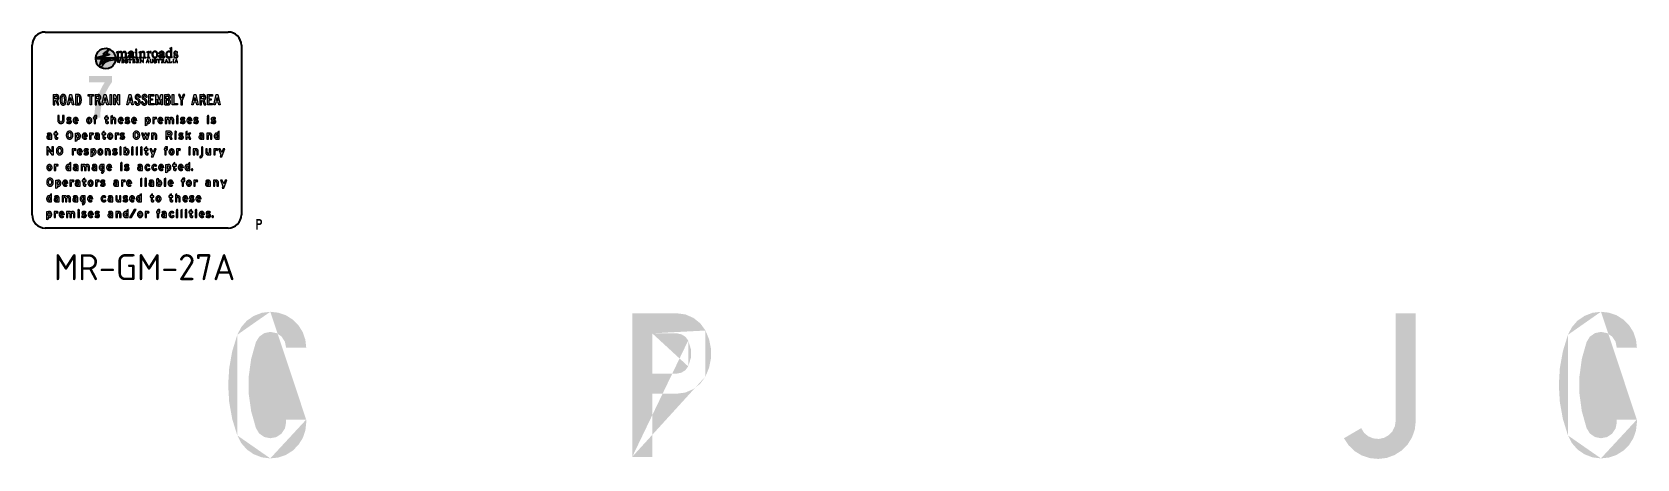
# Model space of a CAD drawing. Extents: x 150 to 1038, y -1303 to 251.
# Drawn here: x 150 to 763, y 88 to 251 of the extents above.
import ezdxf

# ---------------------------------------------------------------- set-up
doc = ezdxf.new("R2010")
doc.units = 0
doc.header["$LTSCALE"] = 12
doc.header["$MEASUREMENT"] = 0
doc.linetypes.add('CENTERX2', pattern=[101.6, 63.5, -12.7, 12.7, -12.7])
for name, color, linetype in [('GREEN', 84, 'CONTINUOUS'), ('L18', 4, 'CONTINUOUS'), ('L25', 1, 'CONTINUOUS'), ('L35', 3, 'CONTINUOUS'), ('TBLK25', 1, 'CONTINUOUS')]:
    doc.layers.add(name, color=color, linetype=linetype)
doc.styles.add('ISO', font='iso3098b.shx')

msp = doc.modelspace()

# ---------------------------------------------------------------- texts
at = {"layer": 'L18', "insert": (157.97, 166.38), "char_height": 10, "width": 45.8277, "attachment_point": 1, "style": 'ISO'}
msp.add_mtext('MR-GM-27A', dxfattribs=at)

# ---------------------------------------------------------------- hatches: boundary and pattern name
at = {"layer": 'GREEN'}
h = msp.add_hatch(color=256, dxfattribs=at)
h.paths.add_polyline_path([(254.47, 101.95), (254.44, 101.95)], flags=16)
edge = h.paths.add_edge_path()
edge.add_line((246.76, 103.05), (254.47, 103.05))
edge.add_line((254.47, 103.05), (254.47, 101.95))
edge.add_line((254.13, 98.88), (254.47, 101.95))
edge.add_line((254.13, 98.88), (253.13, 95.97))
edge.add_line((253.13, 95.97), (251.48, 93.36))
edge.add_line((251.48, 93.36), (249.31, 91.17))
edge.add_line((249.31, 91.17), (246.71, 89.52))
edge.add_line((246.71, 89.52), (243.8, 88.52))
edge.add_line((243.8, 88.52), (240.73, 88.18))
edge.add_line((240.73, 88.18), (237.48, 88.59))
edge.add_line((237.48, 88.59), (234.41, 89.75))
edge.add_line((234.41, 89.75), (231.73, 91.61))
edge.add_line((231.73, 91.61), (229.59, 94.08))
edge.add_line((229.59, 94.08), (228.1, 97))
edge.add_line((228.1, 97), (226.17, 103.26))
edge.add_line((226.17, 103.26), (225.01, 109.71))
edge.add_line((225.01, 109.71), (224.62, 116.25))
edge.add_line((224.62, 116.25), (225.01, 122.77))
edge.add_line((225.01, 122.77), (226.17, 129.22))
edge.add_line((226.17, 129.22), (228.1, 135.48))
edge.add_line((228.1, 135.48), (229.59, 138.39))
edge.add_line((229.59, 138.39), (231.73, 140.87))
edge.add_line((231.73, 140.87), (234.41, 142.72))
edge.add_line((234.41, 142.72), (237.48, 143.91))
edge.add_line((237.48, 143.91), (240.73, 144.3))
edge.add_line((240.73, 144.3), (243.8, 143.96))
edge.add_line((243.8, 143.96), (246.71, 142.96))
edge.add_line((246.71, 142.96), (249.31, 141.31))
edge.add_line((249.31, 141.31), (251.48, 139.14))
edge.add_line((251.48, 139.14), (253.13, 136.51))
edge.add_line((253.13, 136.51), (254.13, 133.6))
edge.add_line((254.13, 133.6), (254.47, 130.53))
edge.add_line((254.47, 130.53), (246.76, 130.53))
edge.add_line((246.76, 130.53), (246.32, 132.85))
edge.add_line((246.32, 132.85), (245.01, 134.84))
edge.add_line((245.01, 134.84), (243.05, 136.15))
edge.add_line((243.05, 136.15), (240.73, 136.59))
edge.add_line((240.73, 136.59), (238.41, 136.13))
edge.add_line((238.41, 136.13), (236.48, 134.76))
edge.add_line((236.48, 134.76), (235.24, 132.75))
edge.add_line((235.24, 132.75), (233.41, 126.28))
edge.add_line((233.41, 126.28), (232.48, 119.6))
edge.add_line((232.48, 119.6), (232.48, 112.88))
edge.add_line((232.48, 112.88), (233.41, 106.23))
edge.add_line((233.41, 106.23), (235.24, 99.76))
edge.add_line((235.24, 99.76), (236.48, 97.72))
edge.add_line((236.48, 97.72), (238.41, 96.38))
edge.add_line((238.41, 96.38), (240.73, 95.89))
edge.add_line((240.73, 95.89), (243.05, 96.35))
edge.add_line((243.05, 96.35), (245.01, 97.67))
edge.add_line((245.01, 97.67), (246.32, 99.63))
edge.add_line((246.32, 99.63), (246.76, 101.95))
edge.add_line((246.76, 101.95), (246.76, 103.05))
edge = h.paths.add_edge_path(flags=16)
edge.add_line((254.47, 103.05), (254.44, 103.05))
edge.add_line((240.73, 144.3), (240.7, 144.3))
edge.add_line((228.1, 135.48), (228.07, 135.48))
edge.add_line((228.1, 97), (228.07, 97))
edge.add_line((240.73, 88.18), (240.7, 88.18))
h = msp.add_hatch(color=256, dxfattribs=at)
h.paths.add_polyline_path([(396.13, 136.05), (396.1, 136.05)], flags=16)
edge = h.paths.add_edge_path(flags=17)
edge.add_line((386.77, 120.63), (386.77, 136.05))
edge.add_line((386.77, 136.05), (396.13, 136.05))
edge.add_line((397.88, 135.69), (396.13, 136.05))
edge.add_line((397.88, 135.69), (399.43, 134.73))
edge.add_line((399.43, 134.73), (400.51, 133.29))
edge.add_line((400.51, 133.29), (401.52, 130.04))
edge.add_line((401.52, 130.04), (401.52, 126.64))
edge.add_line((401.52, 126.64), (400.51, 123.39))
edge.add_line((400.51, 123.39), (399.43, 121.95))
edge.add_line((399.43, 121.95), (397.88, 120.99))
edge.add_line((397.88, 120.99), (396.13, 120.63))
edge.add_line((396.13, 120.63), (386.77, 120.63))
h.paths.add_polyline_path([(396.1, 143.73), (396.13, 143.73)], flags=16)
edge = h.paths.add_edge_path()
edge.add_line((386.77, 88.75), (379.09, 88.75))
edge.add_line((379.09, 88.75), (379.09, 143.73))
edge.add_line((379.09, 143.73), (396.13, 143.73))
edge.add_line((399.43, 143.29), (396.13, 143.73))
edge.add_line((399.43, 143.29), (402.52, 141.95))
edge.add_line((402.52, 141.95), (405.15, 139.86))
edge.add_line((405.15, 139.86), (407.11, 137.13))
edge.add_line((407.11, 137.13), (408.5, 133.75))
edge.add_line((408.5, 133.75), (409.22, 130.17))
edge.add_line((409.22, 130.17), (409.22, 126.51))
edge.add_line((409.22, 126.51), (408.5, 122.93))
edge.add_line((408.5, 122.93), (407.11, 119.55))
edge.add_line((407.11, 119.55), (405.15, 116.82))
edge.add_line((405.15, 116.82), (402.52, 114.73))
edge.add_line((402.52, 114.73), (399.43, 113.39))
edge.add_line((399.43, 113.39), (396.13, 112.95))
edge.add_line((396.13, 112.95), (386.77, 112.95))
edge.add_line((386.77, 112.95), (386.77, 88.75))
edge = h.paths.add_edge_path()
edge.add_line((386.77, 136.05), (386.75, 136.05))
edge.add_line((400.51, 123.39), (400.49, 123.39))
edge.add_line((400.51, 133.29), (400.49, 133.29))
edge.add_line((379.09, 88.75), (379.07, 88.75))
edge.add_line((407.11, 119.55), (407.08, 119.55))
edge.add_line((407.11, 137.13), (407.08, 137.13))
h = msp.add_hatch(color=256, dxfattribs=at)
h.paths.add_polyline_path([(396.13, 136.05), (396.1, 136.05)], flags=16)
edge = h.paths.add_edge_path(flags=17)
edge.add_line((386.77, 120.63), (386.77, 136.05))
edge.add_line((386.77, 136.05), (396.13, 136.05))
edge.add_line((397.88, 135.69), (396.13, 136.05))
edge.add_line((397.88, 135.69), (399.43, 134.73))
edge.add_line((399.43, 134.73), (400.51, 133.29))
edge.add_line((400.51, 133.29), (401.52, 130.04))
edge.add_line((401.52, 130.04), (401.52, 126.64))
edge.add_line((401.52, 126.64), (400.51, 123.39))
edge.add_line((400.51, 123.39), (399.43, 121.95))
edge.add_line((399.43, 121.95), (397.88, 120.99))
edge.add_line((397.88, 120.99), (396.13, 120.63))
edge.add_line((396.13, 120.63), (386.77, 120.63))
h.paths.add_polyline_path([(396.1, 143.73), (396.13, 143.73)], flags=16)
edge = h.paths.add_edge_path()
edge.add_line((386.77, 88.75), (379.09, 88.75))
edge.add_line((379.09, 88.75), (379.09, 143.73))
edge.add_line((379.09, 143.73), (396.13, 143.73))
edge.add_line((399.43, 143.29), (396.13, 143.73))
edge.add_line((399.43, 143.29), (402.52, 141.95))
edge.add_line((402.52, 141.95), (405.15, 139.86))
edge.add_line((405.15, 139.86), (407.11, 137.13))
edge.add_line((407.11, 137.13), (408.5, 133.75))
edge.add_line((408.5, 133.75), (409.22, 130.17))
edge.add_line((409.22, 130.17), (409.22, 126.51))
edge.add_line((409.22, 126.51), (408.5, 122.93))
edge.add_line((408.5, 122.93), (407.11, 119.55))
edge.add_line((407.11, 119.55), (405.15, 116.82))
edge.add_line((405.15, 116.82), (402.52, 114.73))
edge.add_line((402.52, 114.73), (399.43, 113.39))
edge.add_line((399.43, 113.39), (396.13, 112.95))
edge.add_line((396.13, 112.95), (386.77, 112.95))
edge.add_line((386.77, 112.95), (386.77, 88.75))
edge = h.paths.add_edge_path()
edge.add_line((386.77, 136.05), (386.75, 136.05))
edge.add_line((400.51, 123.39), (400.49, 123.39))
edge.add_line((400.51, 133.29), (400.49, 133.29))
edge.add_line((379.09, 88.75), (379.07, 88.75))
edge.add_line((407.11, 119.55), (407.08, 119.55))
edge.add_line((407.11, 137.13), (407.08, 137.13))
h = msp.add_hatch(color=256, dxfattribs=at)
h.paths.add_polyline_path([(671, 102.49), (670.98, 102.49)], flags=16)
edge = h.paths.add_edge_path()
edge.add_line((671, 143.73), (671, 102.49))
edge.add_line((670.67, 100.45), (671, 102.49))
edge.add_line((670.67, 100.45), (669.77, 98.57))
edge.add_line((669.77, 98.57), (668.32, 97.07))
edge.add_line((668.32, 97.07), (666.52, 96.04))
edge.add_line((666.52, 96.04), (664.48, 95.63))
edge.add_line((664.48, 95.63), (662.42, 95.84))
edge.add_line((662.42, 95.84), (660.51, 96.64))
edge.add_line((660.51, 96.64), (658.91, 97.98))
edge.add_line((658.91, 97.98), (657.81, 99.76))
edge.add_line((657.81, 99.76), (651.21, 95.89))
edge.add_line((651.21, 95.89), (652.99, 93.21))
edge.add_line((652.99, 93.21), (655.3, 90.97))
edge.add_line((655.3, 90.97), (658.06, 89.29))
edge.add_line((658.06, 89.29), (661.13, 88.29))
edge.add_line((661.13, 88.29), (664.35, 87.98))
edge.add_line((664.35, 87.98), (667.55, 88.36))
edge.add_line((667.55, 88.36), (670.56, 89.47))
edge.add_line((670.56, 89.47), (673.3, 91.2))
edge.add_line((673.3, 91.2), (675.56, 93.49))
edge.add_line((675.56, 93.49), (677.27, 96.25))
edge.add_line((677.27, 96.25), (678.32, 99.29))
edge.add_line((678.32, 99.29), (678.68, 102.49))
edge.add_line((678.68, 102.49), (678.68, 143.73))
edge.add_line((678.68, 143.73), (671, 143.73))
edge = h.paths.add_edge_path(flags=16)
edge.add_line((678.68, 102.49), (678.66, 102.49))
edge.add_line((678.68, 102.49), (678.66, 102.49))
edge = h.paths.add_edge_path(flags=16)
edge.add_line((657.81, 99.76), (657.78, 99.76))
h = msp.add_hatch(color=256, dxfattribs=at)
h.paths.add_polyline_path([(763.23, 101.95), (763.2, 101.95)], flags=16)
edge = h.paths.add_edge_path()
edge.add_line((755.55, 103.05), (763.23, 103.05))
edge.add_line((763.23, 103.05), (763.23, 101.95))
edge.add_line((762.89, 98.88), (763.23, 101.95))
edge.add_line((762.89, 98.88), (761.89, 95.97))
edge.add_line((761.89, 95.97), (760.26, 93.36))
edge.add_line((760.26, 93.36), (758.07, 91.17))
edge.add_line((758.07, 91.17), (755.47, 89.52))
edge.add_line((755.47, 89.52), (752.56, 88.52))
edge.add_line((752.56, 88.52), (749.49, 88.18))
edge.add_line((749.49, 88.18), (746.24, 88.59))
edge.add_line((746.24, 88.59), (743.2, 89.75))
edge.add_line((743.2, 89.75), (740.49, 91.61))
edge.add_line((740.49, 91.61), (738.35, 94.08))
edge.add_line((738.35, 94.08), (736.86, 97))
edge.add_line((736.86, 97), (734.93, 103.26))
edge.add_line((734.93, 103.26), (733.77, 109.71))
edge.add_line((733.77, 109.71), (733.38, 116.25))
edge.add_line((733.38, 116.25), (733.77, 122.77))
edge.add_line((733.77, 122.77), (734.93, 129.22))
edge.add_line((734.93, 129.22), (736.86, 135.48))
edge.add_line((736.86, 135.48), (738.35, 138.39))
edge.add_line((738.35, 138.39), (740.49, 140.87))
edge.add_line((740.49, 140.87), (743.2, 142.72))
edge.add_line((743.2, 142.72), (746.24, 143.91))
edge.add_line((746.24, 143.91), (749.49, 144.3))
edge.add_line((749.49, 144.3), (752.56, 143.96))
edge.add_line((752.56, 143.96), (755.47, 142.96))
edge.add_line((755.47, 142.96), (758.07, 141.31))
edge.add_line((758.07, 141.31), (760.26, 139.14))
edge.add_line((760.26, 139.14), (761.89, 136.51))
edge.add_line((761.89, 136.51), (762.89, 133.6))
edge.add_line((762.89, 133.6), (763.23, 130.53))
edge.add_line((763.23, 130.53), (755.55, 130.53))
edge.add_line((755.55, 130.53), (755.08, 132.85))
edge.add_line((755.08, 132.85), (753.77, 134.84))
edge.add_line((753.77, 134.84), (751.81, 136.15))
edge.add_line((751.81, 136.15), (749.49, 136.59))
edge.add_line((749.49, 136.59), (747.17, 136.13))
edge.add_line((747.17, 136.13), (745.24, 134.76))
edge.add_line((745.24, 134.76), (744, 132.75))
edge.add_line((744, 132.75), (742.17, 126.28))
edge.add_line((742.17, 126.28), (741.27, 119.6))
edge.add_line((741.27, 119.6), (741.27, 112.88))
edge.add_line((741.27, 112.88), (742.17, 106.23))
edge.add_line((742.17, 106.23), (744, 99.76))
edge.add_line((744, 99.76), (745.24, 97.72))
edge.add_line((745.24, 97.72), (747.17, 96.38))
edge.add_line((747.17, 96.38), (749.49, 95.89))
edge.add_line((749.49, 95.89), (751.81, 96.35))
edge.add_line((751.81, 96.35), (753.77, 97.67))
edge.add_line((753.77, 97.67), (755.08, 99.63))
edge.add_line((755.08, 99.63), (755.55, 101.95))
edge.add_line((755.55, 101.95), (755.55, 103.05))
edge = h.paths.add_edge_path(flags=16)
edge.add_line((763.23, 103.05), (763.2, 103.05))
edge.add_line((749.49, 144.3), (749.46, 144.3))
edge.add_line((736.86, 135.48), (736.83, 135.48))
edge.add_line((736.86, 97), (736.83, 97))
edge.add_line((749.49, 88.18), (749.46, 88.18))
at = {"layer": 'L18'}
h = msp.add_hatch(color=256, dxfattribs=at)
h.paths.add_polyline_path([(187.79, 242.94), (187.79, 243.59), (187.78, 243.72), (187.72, 243.81), (187.61, 243.87), (187.49, 243.89), (187.31, 243.88), (187.13, 243.83), (187, 243.76), (186.92, 243.68), (186.89, 243.63), (186.9, 243.59), (186.9, 243.45), (186.9, 243.34), (186.87, 243.25), (186.84, 243.18), (186.75, 243.15), (186.67, 243.14), (186.59, 243.15), (186.55, 243.2), (186.52, 243.28), (186.53, 243.37), (186.58, 243.48), (186.7, 243.6), (186.93, 243.76), (187.19, 243.88), (187.44, 243.95), (187.61, 243.98), (187.78, 243.97), (187.93, 243.93), (188.04, 243.84), (188.13, 243.7), (188.15, 243.5), (188.16, 243.2), (188.16, 241.9), (188.18, 241.76), (188.25, 241.7), (188.34, 241.7), (188.43, 241.74), (188.47, 241.83), (188.5, 241.88), (188.52, 241.88), (188.5, 241.78), (188.45, 241.67), (188.37, 241.59), (188.27, 241.55), (188.17, 241.53), (188.07, 241.55), (187.95, 241.61), (187.87, 241.69), (187.82, 241.78), (187.78, 241.94), (187.63, 241.82), (187.45, 241.68), (187.29, 241.59), (187.17, 241.56), (187.04, 241.54), (186.92, 241.54), (186.81, 241.57), (186.66, 241.66), (186.58, 241.76), (186.54, 241.87), (186.52, 241.98), (186.53, 242.09), (186.59, 242.23), (186.67, 242.36), (186.79, 242.47), (186.97, 242.59), (187.18, 242.69), (187.42, 242.79), (187.6, 242.86)])
h.paths.add_polyline_path([(187.78, 241.99), (187.66, 241.89), (187.49, 241.8), (187.3, 241.76), (187.16, 241.78), (187.03, 241.83), (186.93, 241.92), (186.86, 242.06), (186.85, 242.23), (186.88, 242.35), (186.96, 242.46), (187.11, 242.58), (187.28, 242.66), (187.49, 242.76), (187.68, 242.83), (187.78, 242.87)], flags=16)
h.paths.add_polyline_path([(199.5, 241.99), (199.38, 241.89), (199.21, 241.8), (199.02, 241.76), (198.88, 241.78), (198.75, 241.83), (198.64, 241.92), (198.58, 242.06), (198.57, 242.23), (198.59, 242.35), (198.67, 242.46), (198.83, 242.58), (198.99, 242.66), (199.21, 242.76), (199.4, 242.83), (199.5, 242.87)], flags=16)
h.paths.add_polyline_path([(199.51, 242.94), (199.51, 243.59), (199.49, 243.72), (199.43, 243.81), (199.33, 243.87), (199.2, 243.89), (199.02, 243.88), (198.85, 243.83), (198.72, 243.76), (198.64, 243.68), (198.61, 243.63), (198.61, 243.59), (198.62, 243.45), (198.61, 243.34), (198.59, 243.25), (198.55, 243.18), (198.46, 243.15), (198.39, 243.14), (198.31, 243.15), (198.26, 243.2), (198.24, 243.28), (198.25, 243.37), (198.3, 243.48), (198.41, 243.6), (198.64, 243.76), (198.91, 243.88), (199.16, 243.95), (199.33, 243.98), (199.49, 243.97), (199.64, 243.93), (199.75, 243.84), (199.84, 243.7), (199.87, 243.5), (199.88, 243.2), (199.88, 241.9), (199.9, 241.76), (199.97, 241.7), (200.05, 241.7), (200.15, 241.74), (200.19, 241.83), (200.21, 241.88), (200.24, 241.88), (200.22, 241.78), (200.17, 241.67), (200.09, 241.59), (199.99, 241.55), (199.89, 241.53), (199.78, 241.55), (199.67, 241.61), (199.59, 241.69), (199.53, 241.78), (199.5, 241.94), (199.35, 241.82), (199.17, 241.68), (199.01, 241.59), (198.89, 241.56), (198.75, 241.54), (198.64, 241.54), (198.53, 241.57), (198.38, 241.66), (198.3, 241.76), (198.25, 241.87), (198.24, 241.98), (198.25, 242.09), (198.3, 242.23), (198.39, 242.36), (198.51, 242.47), (198.69, 242.59), (198.9, 242.69), (199.13, 242.79), (199.32, 242.86)])
h.paths.add_polyline_path([(196.29, 239.69), (196.29, 240.04), (196.31, 240.04), (196.32, 239.97), (196.35, 239.88), (196.39, 239.82), (196.44, 239.76), (196.5, 239.72), (196.58, 239.69), (196.66, 239.69), (196.74, 239.69), (196.81, 239.71), (196.89, 239.75), (196.94, 239.82), (196.96, 239.91), (196.96, 240), (196.93, 240.08), (196.84, 240.14), (196.76, 240.18), (196.61, 240.23), (196.51, 240.27), (196.43, 240.32), (196.37, 240.39), (196.33, 240.48), (196.33, 240.58), (196.34, 240.67), (196.39, 240.76), (196.47, 240.85), (196.56, 240.9), (196.67, 240.93), (196.76, 240.93), (196.85, 240.91), (196.93, 240.87), (196.98, 240.83), (196.99, 240.82), (197.01, 240.84), (197.05, 240.88), (197.07, 240.88), (197.07, 240.51), (197.05, 240.51), (197.03, 240.59), (197, 240.7), (196.97, 240.76), (196.92, 240.83), (196.87, 240.87), (196.78, 240.9), (196.69, 240.9), (196.6, 240.88), (196.53, 240.82), (196.48, 240.75), (196.46, 240.68), (196.46, 240.59), (196.47, 240.53), (196.51, 240.47), (196.57, 240.42), (196.66, 240.39), (196.78, 240.36), (196.89, 240.31), (196.99, 240.24), (197.07, 240.15), (197.09, 240.06), (197.1, 239.96), (197.08, 239.87), (197.03, 239.78), (196.96, 239.73), (196.87, 239.68), (196.78, 239.66), (196.66, 239.65), (196.55, 239.67), (196.45, 239.7), (196.38, 239.75), (196.36, 239.76)])
h.paths.add_polyline_path([(185.27, 239.69), (185.27, 240.04), (185.3, 240.04), (185.31, 239.97), (185.33, 239.88), (185.38, 239.82), (185.43, 239.76), (185.49, 239.72), (185.56, 239.69), (185.64, 239.69), (185.72, 239.69), (185.79, 239.71), (185.88, 239.75), (185.92, 239.82), (185.94, 239.91), (185.94, 240), (185.91, 240.08), (185.82, 240.14), (185.74, 240.18), (185.6, 240.23), (185.49, 240.27), (185.41, 240.32), (185.35, 240.39), (185.32, 240.48), (185.31, 240.58), (185.33, 240.67), (185.37, 240.76), (185.45, 240.85), (185.55, 240.9), (185.65, 240.93), (185.75, 240.93), (185.84, 240.91), (185.92, 240.87), (185.96, 240.83), (185.98, 240.82), (185.99, 240.84), (186.03, 240.88), (186.05, 240.88), (186.05, 240.51), (186.03, 240.51), (186.02, 240.59), (185.98, 240.7), (185.95, 240.76), (185.9, 240.83), (185.85, 240.87), (185.77, 240.9), (185.67, 240.9), (185.58, 240.88), (185.51, 240.82), (185.46, 240.75), (185.45, 240.68), (185.44, 240.59), (185.45, 240.53), (185.5, 240.47), (185.56, 240.42), (185.65, 240.39), (185.76, 240.36), (185.87, 240.31), (185.97, 240.24), (186.05, 240.15), (186.08, 240.06), (186.08, 239.96), (186.07, 239.87), (186.01, 239.78), (185.95, 239.73), (185.85, 239.68), (185.76, 239.66), (185.65, 239.65), (185.53, 239.67), (185.43, 239.7), (185.37, 239.75), (185.34, 239.76)])
h.paths.add_polyline_path([(203.92, 240.91), (203.41, 240.91), (203.41, 240.88), (203.45, 240.88), (203.45, 240.88), (203.47, 240.88), (203.48, 240.88), (203.49, 240.88), (203.51, 240.87), (203.52, 240.87), (203.53, 240.86), (203.54, 240.85), (203.55, 240.84), (203.56, 240.83), (203.57, 240.82), (203.57, 240.82), (203.57, 240.81), (203.57, 240.8), (203.58, 240.78), (203.58, 240.77), (203.58, 240.75), (203.58, 240.74), (203.58, 240.72), (203.58, 240.7), (203.58, 239.9), (203.58, 239.9), (203.58, 239.88), (203.58, 239.86), (203.58, 239.84), (203.58, 239.82), (203.57, 239.81), (203.57, 239.8), (203.57, 239.78), (203.57, 239.77), (203.56, 239.77), (203.56, 239.76), (203.55, 239.75), (203.54, 239.74), (203.53, 239.73), (203.52, 239.73), (203.51, 239.72), (203.5, 239.72), (203.48, 239.72), (203.47, 239.72), (203.45, 239.71), (203.41, 239.71), (203.41, 239.68), (203.92, 239.68), (203.92, 239.71), (203.88, 239.71), (203.88, 239.71), (203.86, 239.72), (203.85, 239.72), (203.84, 239.72), (203.82, 239.72), (203.81, 239.73), (203.8, 239.74), (203.79, 239.74), (203.78, 239.75), (203.77, 239.76), (203.76, 239.78), (203.76, 239.78), (203.76, 239.79), (203.76, 239.8), (203.75, 239.81), (203.75, 239.83), (203.75, 239.84), (203.75, 239.86), (203.75, 239.88), (203.75, 239.9), (203.75, 240.7), (203.75, 240.7), (203.75, 240.72), (203.75, 240.74), (203.75, 240.76), (203.75, 240.77), (203.76, 240.79), (203.76, 240.8), (203.76, 240.81), (203.76, 240.82), (203.77, 240.83), (203.77, 240.84), (203.78, 240.84), (203.79, 240.85), (203.8, 240.86), (203.81, 240.87), (203.82, 240.87), (203.83, 240.88), (203.85, 240.88), (203.86, 240.88), (203.88, 240.88), (203.92, 240.88)])
edge = h.paths.add_edge_path()
edge.add_line((203.05, 240.08), (203.02, 240.08))
edge.add_arc((202.49, 240.22), 0.544, 297.77321, 345.26359, ccw=False)
edge.add_line((202.74, 239.74), (202.74, 239.74))
edge.add_line((202.74, 239.74), (202.72, 239.73))
edge.add_line((202.72, 239.73), (202.71, 239.73))
edge.add_line((202.71, 239.73), (202.69, 239.73))
edge.add_line((202.69, 239.73), (202.67, 239.73))
edge.add_line((202.67, 239.73), (202.65, 239.73))
edge.add_line((202.65, 239.73), (202.63, 239.73))
edge.add_line((202.63, 239.73), (202.61, 239.73))
edge.add_line((202.61, 239.73), (202.58, 239.73))
edge.add_line((202.58, 239.73), (202.56, 239.73))
edge.add_line((202.56, 239.73), (202.46, 239.73))
edge.add_line((202.46, 239.73), (202.44, 239.73))
edge.add_line((202.44, 239.73), (202.41, 239.73))
edge.add_line((202.41, 239.73), (202.39, 239.73))
edge.add_line((202.39, 239.73), (202.37, 239.73))
edge.add_line((202.37, 239.73), (202.35, 239.73))
edge.add_line((202.35, 239.73), (202.33, 239.73))
edge.add_line((202.33, 239.73), (202.32, 239.73))
edge.add_line((202.32, 239.73), (202.31, 239.73))
edge.add_line((202.31, 239.73), (202.3, 239.74))
edge.add_line((202.3, 239.74), (202.29, 239.74))
edge.add_line((202.29, 239.74), (202.28, 239.75))
edge.add_line((202.28, 239.75), (202.27, 239.76))
edge.add_line((202.27, 239.76), (202.26, 239.77))
edge.add_line((202.26, 239.77), (202.26, 239.78))
edge.add_line((202.26, 239.78), (202.26, 239.79))
edge.add_line((202.26, 239.79), (202.25, 239.81))
edge.add_line((202.25, 239.81), (202.25, 239.83))
edge.add_line((202.25, 239.83), (202.25, 239.84))
edge.add_line((202.25, 239.84), (202.25, 239.87))
edge.add_line((202.25, 239.87), (202.25, 240.68))
edge.add_line((202.25, 240.68), (202.25, 240.69))
edge.add_line((202.25, 240.69), (202.25, 240.71))
edge.add_line((202.25, 240.71), (202.25, 240.74))
edge.add_line((202.25, 240.74), (202.25, 240.75))
edge.add_line((202.25, 240.75), (202.25, 240.77))
edge.add_line((202.25, 240.77), (202.26, 240.78))
edge.add_line((202.26, 240.78), (202.26, 240.8))
edge.add_line((202.26, 240.8), (202.26, 240.81))
edge.add_line((202.26, 240.81), (202.27, 240.81))
edge.add_line((202.27, 240.81), (202.27, 240.82))
edge.add_line((202.27, 240.82), (202.28, 240.83))
edge.add_line((202.28, 240.83), (202.29, 240.84))
edge.add_line((202.29, 240.84), (202.31, 240.85))
edge.add_line((202.31, 240.85), (202.33, 240.86))
edge.add_line((202.33, 240.86), (202.33, 240.87))
edge.add_line((202.33, 240.87), (202.34, 240.87))
edge.add_line((202.34, 240.87), (202.36, 240.87))
edge.add_line((202.36, 240.87), (202.37, 240.88))
edge.add_line((202.37, 240.88), (202.39, 240.88))
edge.add_line((202.39, 240.88), (202.41, 240.88))
edge.add_line((202.41, 240.88), (202.43, 240.88))
edge.add_line((202.43, 240.88), (202.45, 240.88))
edge.add_line((202.45, 240.88), (202.48, 240.88))
edge.add_line((202.48, 240.88), (202.48, 240.91))
edge.add_line((202.48, 240.91), (201.86, 240.91))
edge.add_line((201.86, 240.91), (201.86, 240.88))
edge.add_line((201.86, 240.88), (201.91, 240.88))
edge.add_line((201.91, 240.88), (201.92, 240.88))
edge.add_line((201.92, 240.88), (201.94, 240.88))
edge.add_line((201.94, 240.88), (201.96, 240.88))
edge.add_line((201.96, 240.88), (201.98, 240.87))
edge.add_line((201.98, 240.87), (201.99, 240.87))
edge.add_line((201.99, 240.87), (202.01, 240.86))
edge.add_line((202.01, 240.86), (202.02, 240.85))
edge.add_line((202.02, 240.85), (202.03, 240.84))
edge.add_line((202.03, 240.84), (202.03, 240.84))
edge.add_line((202.03, 240.84), (202.04, 240.83))
edge.add_line((202.04, 240.83), (202.04, 240.82))
edge.add_line((202.04, 240.82), (202.05, 240.81))
edge.add_line((202.05, 240.81), (202.05, 240.8))
edge.add_line((202.05, 240.8), (202.05, 240.78))
edge.add_line((202.05, 240.78), (202.05, 240.76))
edge.add_line((202.05, 240.76), (202.06, 240.74))
edge.add_line((202.06, 240.74), (202.06, 240.72))
edge.add_line((202.06, 240.72), (202.06, 240.7))
edge.add_line((202.06, 240.7), (202.06, 239.9))
edge.add_line((202.06, 239.9), (202.06, 239.89))
edge.add_line((202.06, 239.89), (202.06, 239.87))
edge.add_line((202.06, 239.87), (202.06, 239.85))
edge.add_line((202.06, 239.85), (202.05, 239.83))
edge.add_line((202.05, 239.83), (202.05, 239.81))
edge.add_line((202.05, 239.81), (202.05, 239.8))
edge.add_line((202.05, 239.8), (202.05, 239.78))
edge.add_line((202.05, 239.78), (202.04, 239.77))
edge.add_line((202.04, 239.77), (202.04, 239.77))
edge.add_line((202.04, 239.77), (202.03, 239.76))
edge.add_line((202.03, 239.76), (202.02, 239.75))
edge.add_line((202.02, 239.75), (202.01, 239.74))
edge.add_line((202.01, 239.74), (202, 239.73))
edge.add_line((202, 239.73), (201.99, 239.73))
edge.add_line((201.99, 239.73), (201.97, 239.72))
edge.add_line((201.97, 239.72), (201.95, 239.72))
edge.add_line((201.95, 239.72), (201.93, 239.72))
edge.add_line((201.93, 239.72), (201.91, 239.71))
edge.add_line((201.91, 239.71), (201.86, 239.71))
edge.add_line((201.86, 239.71), (201.86, 239.68))
edge.add_line((201.86, 239.68), (202.91, 239.68))
edge.add_line((202.91, 239.68), (203.05, 240.08))
h.paths.add_polyline_path([(195.33, 239.7), (195.32, 239.7), (195.3, 239.7), (195.28, 239.7), (195.27, 239.7), (195.25, 239.71), (195.24, 239.71), (195.23, 239.71), (195.21, 239.72), (195.2, 239.72), (195.19, 239.73), (195.17, 239.73), (195.16, 239.74), (195.15, 239.75), (195.14, 239.76), (195.12, 239.77), (195.11, 239.78), (195.1, 239.79), (195.09, 239.8), (195.08, 239.81), (195.07, 239.82), (195.07, 239.82), (195.07, 239.83), (195.06, 239.84), (195.05, 239.86), (195.05, 239.87), (195.04, 239.88), (195.04, 239.9), (195.04, 239.91), (195.03, 239.93), (195.03, 239.95), (195.03, 239.96), (195.02, 239.98), (195.02, 240), (195.02, 240.01), (195.02, 240.03), (195.02, 240.04), (195.02, 240.06), (195.02, 240.07), (195.01, 240.09), (195.01, 240.1), (195.01, 240.12), (195.01, 240.13), (195.01, 240.7), (195.01, 240.71), (195.01, 240.73), (195.02, 240.75), (195.02, 240.77), (195.02, 240.79), (195.02, 240.8), (195.02, 240.81), (195.03, 240.82), (195.03, 240.83), (195.04, 240.84), (195.04, 240.85), (195.05, 240.86), (195.06, 240.87), (195.07, 240.87), (195.08, 240.88), (195.1, 240.88), (195.11, 240.89), (195.13, 240.89), (195.15, 240.89), (195.19, 240.89), (195.19, 240.92), (194.66, 240.92), (194.66, 240.89), (194.71, 240.89), (194.72, 240.89), (194.73, 240.89), (194.75, 240.88), (194.76, 240.88), (194.78, 240.88), (194.79, 240.87), (194.8, 240.86), (194.81, 240.85), (194.81, 240.85), (194.82, 240.84), (194.82, 240.83), (194.83, 240.82), (194.83, 240.81), (194.83, 240.8), (194.83, 240.78), (194.84, 240.76), (194.84, 240.74), (194.84, 240.73), (194.84, 240.7), (194.84, 240.22), (194.84, 240.21), (194.84, 240.19), (194.84, 240.17), (194.84, 240.15), (194.84, 240.13), (194.84, 240.11), (194.84, 240.1), (194.84, 240.08), (194.84, 240.06), (194.85, 240.05), (194.85, 240.03), (194.85, 240.02), (194.85, 240), (194.85, 239.99), (194.85, 239.98), (194.86, 239.97), (194.86, 239.96), (194.86, 239.94), (194.86, 239.94), (194.87, 239.93), (194.87, 239.92), (194.87, 239.91), (194.88, 239.9), (194.88, 239.88), (194.89, 239.87), (194.9, 239.86), (194.9, 239.85), (194.91, 239.83), (194.92, 239.82), (194.93, 239.81), (194.94, 239.8), (194.95, 239.79), (194.96, 239.78), (194.97, 239.77), (194.98, 239.76), (194.99, 239.75), (195, 239.74), (195.02, 239.73), (195.02, 239.73), (195.03, 239.72), (195.04, 239.71), (195.05, 239.71), (195.06, 239.7), (195.08, 239.7), (195.09, 239.69), (195.1, 239.69), (195.11, 239.69), (195.13, 239.68), (195.14, 239.68), (195.16, 239.67), (195.17, 239.67), (195.19, 239.67), (195.2, 239.67), (195.22, 239.66), (195.23, 239.66), (195.25, 239.66), (195.27, 239.66), (195.29, 239.66), (195.3, 239.66), (195.32, 239.66), (195.33, 239.66), (195.35, 239.66), (195.37, 239.66), (195.39, 239.66), (195.4, 239.66), (195.42, 239.66), (195.43, 239.67), (195.45, 239.67), (195.46, 239.67), (195.48, 239.68), (195.49, 239.68), (195.51, 239.68), (195.52, 239.69), (195.53, 239.69), (195.55, 239.7), (195.56, 239.7), (195.57, 239.71), (195.58, 239.71), (195.6, 239.72), (195.61, 239.73), (195.62, 239.73), (195.62, 239.74), (195.64, 239.75), (195.65, 239.76), (195.66, 239.77), (195.67, 239.78), (195.68, 239.79), (195.69, 239.8), (195.7, 239.81), (195.71, 239.82), (195.72, 239.83), (195.73, 239.85), (195.74, 239.86), (195.74, 239.87), (195.75, 239.88), (195.76, 239.9), (195.76, 239.91), (195.76, 239.91), (195.77, 239.92), (195.77, 239.93), (195.77, 239.95), (195.78, 239.96), (195.78, 239.97), (195.78, 239.98), (195.78, 240), (195.79, 240.01), (195.79, 240.03), (195.79, 240.04), (195.79, 240.06), (195.79, 240.07), (195.79, 240.09), (195.8, 240.11), (195.8, 240.12), (195.8, 240.14), (195.8, 240.16), (195.8, 240.18), (195.8, 240.2), (195.8, 240.7), (195.8, 240.72), (195.8, 240.74), (195.8, 240.76), (195.8, 240.77), (195.8, 240.79), (195.81, 240.8), (195.81, 240.81), (195.81, 240.82), (195.82, 240.83), (195.82, 240.83), (195.83, 240.84), (195.84, 240.85), (195.85, 240.86), (195.86, 240.87), (195.87, 240.88), (195.88, 240.88), (195.9, 240.89), (195.91, 240.89), (195.93, 240.89), (195.98, 240.89), (195.98, 240.92), (195.55, 240.92), (195.55, 240.89), (195.6, 240.89), (195.61, 240.89), (195.63, 240.89), (195.64, 240.88), (195.66, 240.88), (195.67, 240.87), (195.68, 240.87), (195.69, 240.86), (195.7, 240.85), (195.7, 240.85), (195.71, 240.84), (195.71, 240.83), (195.71, 240.82), (195.72, 240.81), (195.72, 240.8), (195.72, 240.78), (195.72, 240.77), (195.73, 240.75), (195.73, 240.73), (195.73, 240.7), (195.73, 240.17), (195.73, 240.15), (195.73, 240.13), (195.73, 240.11), (195.73, 240.09), (195.72, 240.07), (195.72, 240.06), (195.72, 240.04), (195.72, 240.02), (195.72, 240.01), (195.72, 239.99), (195.72, 239.98), (195.71, 239.97), (195.71, 239.95), (195.71, 239.94), (195.71, 239.93), (195.7, 239.92), (195.7, 239.91), (195.7, 239.9), (195.69, 239.89), (195.69, 239.88), (195.68, 239.86), (195.67, 239.85), (195.66, 239.84), (195.66, 239.83), (195.65, 239.82), (195.64, 239.81), (195.63, 239.8), (195.61, 239.79), (195.6, 239.78), (195.59, 239.77), (195.58, 239.76), (195.56, 239.75), (195.56, 239.75), (195.55, 239.75), (195.53, 239.74), (195.52, 239.73), (195.51, 239.73), (195.49, 239.72), (195.48, 239.72), (195.47, 239.72), (195.45, 239.71), (195.43, 239.71), (195.41, 239.71), (195.4, 239.7), (195.38, 239.7), (195.37, 239.7), (195.35, 239.7)])
h.paths.add_polyline_path([(193.71, 240.82), (193.74, 240.76), (193.41, 239.93), (193.41, 239.91), (193.4, 239.89), (193.39, 239.88), (193.38, 239.86), (193.37, 239.84), (193.36, 239.83), (193.36, 239.81), (193.35, 239.8), (193.34, 239.79), (193.33, 239.78), (193.33, 239.77), (193.32, 239.76), (193.31, 239.75), (193.31, 239.75), (193.3, 239.74), (193.29, 239.73), (193.27, 239.73), (193.26, 239.72), (193.24, 239.72), (193.21, 239.71), (193.21, 239.68), (193.57, 239.68), (193.57, 239.71), (193.56, 239.72), (193.54, 239.72), (193.52, 239.72), (193.51, 239.72), (193.49, 239.73), (193.48, 239.73), (193.47, 239.74), (193.46, 239.74), (193.45, 239.75), (193.44, 239.76), (193.44, 239.78), (193.44, 239.79), (193.44, 239.8), (193.44, 239.81), (193.44, 239.83), (193.45, 239.84), (193.45, 239.86), (193.46, 239.88), (193.47, 239.9), (193.56, 240.14), (194, 240.14), (194.07, 239.92), (194.07, 239.91), (194.08, 239.89), (194.09, 239.87), (194.09, 239.86), (194.1, 239.84), (194.1, 239.83), (194.1, 239.81), (194.11, 239.8), (194.11, 239.79), (194.11, 239.78), (194.1, 239.76), (194.09, 239.75), (194.08, 239.74), (194.08, 239.74), (194.07, 239.73), (194.06, 239.73), (194.04, 239.72), (194.02, 239.72), (194.01, 239.72), (193.98, 239.71), (193.98, 239.68), (194.46, 239.68), (194.46, 239.71), (194.44, 239.72), (194.42, 239.72), (194.41, 239.72), (194.39, 239.73), (194.38, 239.73), (194.37, 239.74), (194.35, 239.75), (194.34, 239.76), (194.34, 239.76), (194.33, 239.77), (194.32, 239.78), (194.32, 239.79), (194.31, 239.8), (194.3, 239.81), (194.29, 239.83), (194.29, 239.84), (194.28, 239.86), (194.27, 239.88), (194.26, 239.9), (194.25, 239.92), (193.85, 240.94)])
h.paths.add_polyline_path([(193.77, 240.7), (193.97, 240.19), (193.57, 240.19)], flags=16)
h.paths.add_polyline_path([(204.67, 240.82), (204.7, 240.76), (204.37, 239.93), (204.37, 239.91), (204.36, 239.89), (204.35, 239.88), (204.34, 239.86), (204.33, 239.84), (204.33, 239.83), (204.32, 239.81), (204.31, 239.8), (204.3, 239.79), (204.3, 239.78), (204.29, 239.77), (204.28, 239.76), (204.27, 239.75), (204.27, 239.75), (204.26, 239.74), (204.25, 239.73), (204.23, 239.73), (204.22, 239.72), (204.2, 239.72), (204.18, 239.71), (204.18, 239.68), (204.54, 239.68), (204.54, 239.71), (204.53, 239.72), (204.51, 239.72), (204.49, 239.72), (204.47, 239.72), (204.45, 239.73), (204.44, 239.73), (204.43, 239.74), (204.42, 239.74), (204.42, 239.75), (204.41, 239.76), (204.4, 239.78), (204.4, 239.79), (204.4, 239.8), (204.4, 239.81), (204.4, 239.83), (204.41, 239.84), (204.41, 239.86), (204.42, 239.88), (204.43, 239.9), (204.53, 240.14), (204.96, 240.14), (205.03, 239.92), (205.03, 239.91), (205.04, 239.89), (205.05, 239.87), (205.06, 239.86), (205.06, 239.84), (205.06, 239.83), (205.07, 239.81), (205.07, 239.8), (205.07, 239.79), (205.07, 239.78), (205.06, 239.76), (205.06, 239.75), (205.04, 239.74), (205.04, 239.74), (205.03, 239.73), (205.02, 239.73), (205, 239.72), (204.99, 239.72), (204.97, 239.72), (204.95, 239.71), (204.95, 239.68), (205.42, 239.68), (205.42, 239.71), (205.4, 239.72), (205.39, 239.72), (205.37, 239.72), (205.35, 239.73), (205.34, 239.73), (205.33, 239.74), (205.32, 239.75), (205.31, 239.76), (205.3, 239.76), (205.29, 239.77), (205.29, 239.78), (205.28, 239.79), (205.27, 239.8), (205.26, 239.81), (205.26, 239.83), (205.25, 239.84), (205.24, 239.86), (205.23, 239.88), (205.22, 239.9), (205.21, 239.92), (204.81, 240.94)])
h.paths.add_polyline_path([(204.73, 240.7), (204.94, 240.19), (204.54, 240.19)], flags=16)
h.paths.add_polyline_path([(200.98, 240.7), (201.19, 240.19), (200.79, 240.19)], flags=16)
h.paths.add_polyline_path([(200.92, 240.82), (200.95, 240.76), (200.62, 239.93), (200.62, 239.91), (200.61, 239.89), (200.6, 239.88), (200.59, 239.86), (200.58, 239.84), (200.58, 239.83), (200.57, 239.81), (200.56, 239.8), (200.55, 239.79), (200.55, 239.78), (200.54, 239.77), (200.53, 239.76), (200.52, 239.75), (200.52, 239.75), (200.51, 239.74), (200.5, 239.73), (200.48, 239.73), (200.47, 239.72), (200.45, 239.72), (200.43, 239.71), (200.43, 239.68), (200.79, 239.68), (200.79, 239.71), (200.78, 239.72), (200.76, 239.72), (200.74, 239.72), (200.72, 239.72), (200.71, 239.73), (200.69, 239.73), (200.68, 239.74), (200.67, 239.74), (200.67, 239.75), (200.66, 239.76), (200.65, 239.78), (200.65, 239.79), (200.65, 239.8), (200.65, 239.81), (200.65, 239.83), (200.66, 239.84), (200.66, 239.86), (200.67, 239.88), (200.68, 239.9), (200.78, 240.14), (201.21, 240.14), (201.28, 239.92), (201.28, 239.91), (201.29, 239.89), (201.3, 239.87), (201.31, 239.86), (201.31, 239.84), (201.31, 239.83), (201.32, 239.81), (201.32, 239.8), (201.32, 239.79), (201.32, 239.78), (201.31, 239.76), (201.31, 239.75), (201.29, 239.74), (201.29, 239.74), (201.28, 239.73), (201.27, 239.73), (201.25, 239.72), (201.24, 239.72), (201.22, 239.72), (201.2, 239.71), (201.2, 239.68), (201.67, 239.68), (201.67, 239.71), (201.65, 239.72), (201.64, 239.72), (201.62, 239.72), (201.6, 239.73), (201.59, 239.73), (201.58, 239.74), (201.57, 239.75), (201.56, 239.76), (201.55, 239.76), (201.54, 239.77), (201.54, 239.78), (201.53, 239.79), (201.52, 239.8), (201.51, 239.81), (201.51, 239.83), (201.5, 239.84), (201.49, 239.86), (201.48, 239.88), (201.47, 239.9), (201.46, 239.92), (201.06, 240.94)])
h.paths.add_polyline_path([(199.55, 240.88), (199.56, 240.88), (199.58, 240.88), (199.6, 240.88), (199.62, 240.88), (199.63, 240.87), (199.65, 240.87), (199.67, 240.86), (199.68, 240.86), (199.7, 240.85), (199.71, 240.84), (199.73, 240.83), (199.74, 240.82), (199.75, 240.81), (199.76, 240.81), (199.77, 240.8), (199.78, 240.78), (199.79, 240.77), (199.8, 240.76), (199.8, 240.74), (199.81, 240.73), (199.81, 240.71), (199.82, 240.69), (199.82, 240.68), (199.83, 240.66), (199.83, 240.64), (199.83, 240.62), (199.83, 240.62), (199.83, 240.53), (199.82, 240.51), (199.82, 240.5), (199.82, 240.48), (199.81, 240.46), (199.81, 240.45), (199.8, 240.43), (199.79, 240.42), (199.78, 240.41), (199.77, 240.39), (199.76, 240.38), (199.75, 240.37), (199.73, 240.36), (199.72, 240.35), (199.71, 240.34), (199.7, 240.33), (199.69, 240.33), (199.67, 240.32), (199.66, 240.31), (199.64, 240.31), (199.63, 240.3), (199.61, 240.3), (199.59, 240.29), (199.57, 240.29), (199.56, 240.29), (199.54, 240.28), (199.52, 240.28), (199.5, 240.28), (199.48, 240.28), (199.45, 240.28), (199.45, 240.28), (199.43, 240.28), (199.4, 240.28), (199.4, 240.87), (199.41, 240.87), (199.43, 240.87), (199.45, 240.88), (199.47, 240.88), (199.49, 240.88), (199.51, 240.88), (199.52, 240.88), (199.54, 240.88)], flags=16)
h.paths.add_polyline_path([(190.01, 240.88), (190.02, 240.88), (190.04, 240.88), (190.06, 240.88), (190.08, 240.88), (190.1, 240.87), (190.11, 240.87), (190.13, 240.86), (190.14, 240.86), (190.16, 240.85), (190.17, 240.84), (190.19, 240.83), (190.2, 240.82), (190.21, 240.81), (190.22, 240.81), (190.23, 240.8), (190.24, 240.78), (190.25, 240.77), (190.26, 240.76), (190.26, 240.74), (190.27, 240.73), (190.28, 240.71), (190.28, 240.69), (190.28, 240.68), (190.29, 240.66), (190.29, 240.64), (190.29, 240.62), (190.29, 240.62), (190.29, 240.53), (190.29, 240.51), (190.28, 240.5), (190.28, 240.48), (190.27, 240.46), (190.27, 240.45), (190.26, 240.43), (190.25, 240.42), (190.24, 240.41), (190.23, 240.39), (190.22, 240.38), (190.21, 240.37), (190.2, 240.36), (190.19, 240.35), (190.17, 240.34), (190.16, 240.33), (190.15, 240.33), (190.13, 240.32), (190.12, 240.31), (190.1, 240.31), (190.09, 240.3), (190.07, 240.3), (190.05, 240.29), (190.04, 240.29), (190.02, 240.29), (190, 240.28), (189.98, 240.28), (189.96, 240.28), (189.94, 240.28), (189.92, 240.28), (189.91, 240.28), (189.89, 240.28), (189.86, 240.28), (189.86, 240.87), (189.87, 240.87), (189.89, 240.87), (189.91, 240.88), (189.93, 240.88), (189.95, 240.88), (189.97, 240.88), (189.98, 240.88), (190, 240.88)], flags=16)
h.paths.add_polyline_path([(191.12, 239.89), (191.12, 239.87), (191.12, 239.85), (191.12, 239.83), (191.12, 239.81), (191.12, 239.79), (191.11, 239.78), (191.11, 239.77), (191.1, 239.76), (191.1, 239.75), (191.08, 239.74), (191.07, 239.73), (191.06, 239.73), (191.04, 239.72), (191.02, 239.72), (191, 239.72), (190.98, 239.71), (190.93, 239.71), (190.93, 239.68), (191.36, 239.68), (191.36, 239.71), (191.31, 239.71), (191.29, 239.72), (191.27, 239.72), (191.25, 239.72), (191.24, 239.73), (191.22, 239.73), (191.21, 239.74), (191.2, 239.75), (191.19, 239.76), (191.19, 239.77), (191.18, 239.78), (191.18, 239.79), (191.17, 239.81), (191.17, 239.83), (191.17, 239.85), (191.17, 239.87), (191.17, 239.89), (191.17, 240.74), (191.25, 240.65), (192.14, 239.66), (192.18, 239.66), (192.18, 240.7), (192.18, 240.7), (192.18, 240.73), (192.18, 240.75), (192.18, 240.77), (192.18, 240.79), (192.19, 240.8), (192.19, 240.81), (192.2, 240.83), (192.2, 240.83), (192.21, 240.84), (192.22, 240.85), (192.23, 240.86), (192.25, 240.87), (192.26, 240.87), (192.28, 240.88), (192.3, 240.88), (192.32, 240.88), (192.37, 240.88), (192.37, 240.91), (191.93, 240.91), (191.93, 240.88), (191.98, 240.88), (192, 240.88), (192.02, 240.88), (192.04, 240.87), (192.06, 240.87), (192.07, 240.86), (192.09, 240.85), (192.1, 240.84), (192.1, 240.84), (192.11, 240.83), (192.11, 240.82), (192.12, 240.8), (192.12, 240.79), (192.12, 240.77), (192.12, 240.75), (192.12, 240.73), (192.13, 240.7), (192.13, 239.95), (191.26, 240.91), (190.89, 240.91), (190.89, 240.88), (190.91, 240.88), (190.93, 240.88), (190.95, 240.88), (190.97, 240.88), (190.98, 240.87), (190.99, 240.87), (191.01, 240.86), (191.03, 240.86), (191.04, 240.85), (191.06, 240.84), (191.07, 240.84), (191.08, 240.83), (191.09, 240.82), (191.1, 240.81), (191.11, 240.8), (191.12, 240.79), (191.12, 239.89)])
h.paths.add_polyline_path([(197.67, 240.91), (197.49, 240.94), (197.41, 240.62), (197.63, 240.87), (197.99, 240.87), (197.99, 239.89), (197.99, 239.88), (197.99, 239.85), (197.99, 239.82), (197.99, 239.79), (197.98, 239.78), (197.97, 239.76), (197.96, 239.74), (197.94, 239.73), (197.92, 239.72), (197.89, 239.72), (197.86, 239.71), (197.81, 239.71), (197.81, 239.68), (198.36, 239.68), (198.36, 239.71), (198.32, 239.71), (198.3, 239.72), (198.27, 239.72), (198.24, 239.73), (198.22, 239.74), (198.2, 239.75), (198.2, 239.76), (198.19, 239.78), (198.19, 239.8), (198.18, 239.83), (198.18, 239.86), (198.18, 239.89), (198.18, 240.87), (198.55, 240.87), (198.76, 240.62), (198.68, 240.94), (198.51, 240.91)])
edge = h.paths.add_edge_path()
edge.add_line((188.78, 239.72), (188.7, 239.72))
edge.add_line((188.7, 239.72), (188.67, 239.72))
edge.add_line((188.67, 239.72), (188.64, 239.72))
edge.add_line((188.64, 239.72), (188.45, 239.72))
edge.add_line((188.45, 239.72), (188.43, 239.72))
edge.add_line((188.43, 239.72), (188.41, 239.73))
edge.add_line((188.41, 239.73), (188.39, 239.73))
edge.add_line((188.39, 239.73), (188.38, 239.74))
edge.add_line((188.38, 239.74), (188.37, 239.76))
edge.add_line((188.37, 239.76), (188.36, 239.77))
edge.add_line((188.36, 239.77), (188.36, 239.79))
edge.add_line((188.36, 239.79), (188.36, 239.82))
edge.add_line((188.36, 239.82), (188.36, 239.86))
edge.add_line((188.36, 239.86), (188.36, 240.27))
edge.add_line((188.36, 240.27), (188.6, 240.27))
edge.add_line((188.6, 240.27), (188.62, 240.27))
edge.add_line((188.62, 240.27), (188.65, 240.27))
edge.add_line((188.65, 240.27), (188.67, 240.27))
edge.add_line((188.67, 240.27), (188.69, 240.26))
edge.add_line((188.69, 240.26), (188.71, 240.25))
edge.add_line((188.71, 240.25), (188.73, 240.24))
edge.add_line((188.73, 240.24), (188.74, 240.22))
edge.add_line((188.74, 240.22), (188.76, 240.2))
edge.add_line((188.76, 240.2), (188.76, 240.2))
edge.add_line((188.76, 240.2), (188.76, 240.18))
edge.add_line((188.76, 240.18), (188.77, 240.15))
edge.add_line((188.77, 240.15), (188.77, 240.12))
edge.add_line((188.77, 240.12), (188.78, 240.09))
edge.add_line((188.78, 240.09), (188.81, 240.09))
edge.add_line((188.81, 240.09), (188.81, 240.52))
edge.add_line((188.81, 240.52), (188.78, 240.52))
edge.add_line((188.78, 240.52), (188.78, 240.51))
edge.add_line((188.78, 240.51), (188.77, 240.48))
edge.add_line((188.77, 240.48), (188.77, 240.45))
edge.add_line((188.77, 240.45), (188.76, 240.42))
edge.add_line((188.76, 240.42), (188.75, 240.4))
edge.add_line((188.75, 240.4), (188.74, 240.38))
edge.add_line((188.74, 240.38), (188.73, 240.37))
edge.add_line((188.73, 240.37), (188.72, 240.36))
edge.add_line((188.72, 240.36), (188.71, 240.35))
edge.add_line((188.71, 240.35), (188.69, 240.35))
edge.add_line((188.69, 240.35), (188.66, 240.34))
edge.add_line((188.66, 240.34), (188.64, 240.34))
edge.add_line((188.64, 240.34), (188.6, 240.34))
edge.add_line((188.6, 240.34), (188.36, 240.34))
edge.add_line((188.36, 240.34), (188.36, 240.88))
edge.add_line((188.36, 240.88), (188.74, 240.88))
edge.add_line((188.74, 240.88), (188.77, 240.88))
edge.add_arc((188.6, 240.45), 0.463, 24.84912, 68.86918, ccw=False)
edge.add_line((189.02, 240.64), (189.05, 240.64))
edge.add_line((189.05, 240.64), (188.97, 240.91))
edge.add_line((188.97, 240.91), (188.04, 240.91))
edge.add_line((188.04, 240.91), (188.04, 240.88))
edge.add_line((188.04, 240.88), (188.08, 240.88))
edge.add_line((188.08, 240.88), (188.1, 240.88))
edge.add_line((188.1, 240.88), (188.13, 240.88))
edge.add_line((188.13, 240.88), (188.15, 240.87))
edge.add_line((188.15, 240.87), (188.17, 240.86))
edge.add_line((188.17, 240.86), (188.18, 240.84))
edge.add_line((188.18, 240.84), (188.19, 240.84))
edge.add_line((188.19, 240.84), (188.19, 240.82))
edge.add_line((188.19, 240.82), (188.2, 240.8))
edge.add_line((188.2, 240.8), (188.2, 240.77))
edge.add_line((188.2, 240.77), (188.2, 240.74))
edge.add_line((188.2, 240.74), (188.2, 240.7))
edge.add_line((188.2, 240.7), (188.2, 239.9))
edge.add_line((188.2, 239.9), (188.2, 239.88))
edge.add_line((188.2, 239.88), (188.2, 239.84))
edge.add_line((188.2, 239.84), (188.2, 239.82))
edge.add_line((188.2, 239.82), (188.2, 239.79))
edge.add_line((188.2, 239.79), (188.19, 239.78))
edge.add_line((188.19, 239.78), (188.19, 239.77))
edge.add_line((188.19, 239.77), (188.18, 239.75))
edge.add_line((188.18, 239.75), (188.16, 239.74))
edge.add_line((188.16, 239.74), (188.15, 239.73))
edge.add_line((188.15, 239.73), (188.13, 239.72))
edge.add_line((188.13, 239.72), (188.11, 239.72))
edge.add_line((188.11, 239.72), (188.08, 239.71))
edge.add_line((188.08, 239.71), (188.04, 239.71))
edge.add_line((188.04, 239.71), (188.04, 239.68))
edge.add_line((188.04, 239.68), (189.02, 239.68))
edge.add_line((189.02, 239.68), (189.12, 239.99))
edge.add_line((189.12, 239.99), (189.09, 239.99))
edge.add_arc((188.43, 240.36), 0.755, 302.64596, 330.3428, ccw=False)
edge.add_arc((188.8, 239.78), 0.0629, 244.08008, 302.64596, ccw=False)
h.paths.add_polyline_path([(186.65, 240.91), (186.47, 240.94), (186.39, 240.62), (186.61, 240.87), (186.98, 240.87), (186.98, 239.89), (186.98, 239.88), (186.98, 239.85), (186.98, 239.82), (186.97, 239.79), (186.97, 239.78), (186.96, 239.76), (186.94, 239.74), (186.92, 239.73), (186.9, 239.72), (186.87, 239.72), (186.84, 239.71), (186.8, 239.71), (186.8, 239.68), (187.34, 239.68), (187.34, 239.71), (187.3, 239.71), (187.28, 239.72), (187.25, 239.72), (187.23, 239.73), (187.21, 239.74), (187.19, 239.75), (187.18, 239.76), (187.18, 239.78), (187.17, 239.8), (187.17, 239.83), (187.16, 239.86), (187.16, 239.89), (187.16, 240.87), (187.53, 240.87), (187.75, 240.62), (187.67, 240.94), (187.49, 240.91)])
edge = h.paths.add_edge_path()
edge.add_line((184.53, 239.72), (184.46, 239.72))
edge.add_line((184.46, 239.72), (184.43, 239.72))
edge.add_line((184.43, 239.72), (184.4, 239.72))
edge.add_line((184.4, 239.72), (184.21, 239.72))
edge.add_line((184.21, 239.72), (184.19, 239.72))
edge.add_line((184.19, 239.72), (184.16, 239.73))
edge.add_line((184.16, 239.73), (184.15, 239.73))
edge.add_line((184.15, 239.73), (184.14, 239.74))
edge.add_line((184.14, 239.74), (184.12, 239.76))
edge.add_line((184.12, 239.76), (184.12, 239.77))
edge.add_line((184.12, 239.77), (184.12, 239.79))
edge.add_line((184.12, 239.79), (184.12, 239.82))
edge.add_line((184.12, 239.82), (184.12, 239.86))
edge.add_line((184.12, 239.86), (184.12, 240.27))
edge.add_line((184.12, 240.27), (184.36, 240.27))
edge.add_line((184.36, 240.27), (184.38, 240.27))
edge.add_line((184.38, 240.27), (184.4, 240.27))
edge.add_line((184.4, 240.27), (184.43, 240.27))
edge.add_line((184.43, 240.27), (184.45, 240.26))
edge.add_line((184.45, 240.26), (184.46, 240.25))
edge.add_line((184.46, 240.25), (184.48, 240.24))
edge.add_line((184.48, 240.24), (184.5, 240.22))
edge.add_line((184.5, 240.22), (184.51, 240.2))
edge.add_line((184.51, 240.2), (184.52, 240.2))
edge.add_line((184.52, 240.2), (184.52, 240.18))
edge.add_line((184.52, 240.18), (184.53, 240.15))
edge.add_line((184.53, 240.15), (184.53, 240.12))
edge.add_line((184.53, 240.12), (184.54, 240.09))
edge.add_line((184.54, 240.09), (184.57, 240.09))
edge.add_line((184.57, 240.09), (184.57, 240.52))
edge.add_line((184.57, 240.52), (184.54, 240.52))
edge.add_line((184.54, 240.52), (184.53, 240.51))
edge.add_line((184.53, 240.51), (184.53, 240.48))
edge.add_line((184.53, 240.48), (184.53, 240.45))
edge.add_line((184.53, 240.45), (184.52, 240.42))
edge.add_line((184.52, 240.42), (184.51, 240.4))
edge.add_line((184.51, 240.4), (184.5, 240.38))
edge.add_line((184.5, 240.38), (184.49, 240.37))
edge.add_line((184.49, 240.37), (184.48, 240.36))
edge.add_line((184.48, 240.36), (184.46, 240.35))
edge.add_line((184.46, 240.35), (184.44, 240.35))
edge.add_line((184.44, 240.35), (184.42, 240.34))
edge.add_line((184.42, 240.34), (184.39, 240.34))
edge.add_line((184.39, 240.34), (184.36, 240.34))
edge.add_line((184.36, 240.34), (184.12, 240.34))
edge.add_line((184.12, 240.34), (184.12, 240.88))
edge.add_line((184.12, 240.88), (184.5, 240.88))
edge.add_line((184.5, 240.88), (184.53, 240.88))
edge.add_arc((184.36, 240.45), 0.463, 24.84912, 68.86918, ccw=False)
edge.add_line((184.78, 240.64), (184.81, 240.64))
edge.add_line((184.81, 240.64), (184.73, 240.91))
edge.add_line((184.73, 240.91), (183.8, 240.91))
edge.add_line((183.8, 240.91), (183.8, 240.88))
edge.add_line((183.8, 240.88), (183.84, 240.88))
edge.add_line((183.84, 240.88), (183.86, 240.88))
edge.add_line((183.86, 240.88), (183.88, 240.88))
edge.add_line((183.88, 240.88), (183.91, 240.87))
edge.add_line((183.91, 240.87), (183.92, 240.86))
edge.add_line((183.92, 240.86), (183.94, 240.84))
edge.add_line((183.94, 240.84), (183.94, 240.84))
edge.add_line((183.94, 240.84), (183.95, 240.82))
edge.add_line((183.95, 240.82), (183.95, 240.8))
edge.add_line((183.95, 240.8), (183.96, 240.77))
edge.add_line((183.96, 240.77), (183.96, 240.74))
edge.add_line((183.96, 240.74), (183.96, 240.7))
edge.add_line((183.96, 240.7), (183.96, 239.9))
edge.add_line((183.96, 239.9), (183.96, 239.88))
edge.add_line((183.96, 239.88), (183.96, 239.84))
edge.add_line((183.96, 239.84), (183.96, 239.82))
edge.add_line((183.96, 239.82), (183.95, 239.79))
edge.add_line((183.95, 239.79), (183.95, 239.78))
edge.add_line((183.95, 239.78), (183.95, 239.77))
edge.add_line((183.95, 239.77), (183.93, 239.75))
edge.add_line((183.93, 239.75), (183.91, 239.74))
edge.add_line((183.91, 239.74), (183.91, 239.73))
edge.add_line((183.91, 239.73), (183.89, 239.72))
edge.add_line((183.89, 239.72), (183.86, 239.72))
edge.add_line((183.86, 239.72), (183.84, 239.71))
edge.add_line((183.84, 239.71), (183.8, 239.71))
edge.add_line((183.8, 239.71), (183.8, 239.68))
edge.add_line((183.8, 239.68), (184.78, 239.68))
edge.add_line((184.78, 239.68), (184.88, 239.99))
edge.add_line((184.88, 239.99), (184.84, 239.99))
edge.add_arc((184.19, 240.36), 0.755, 302.64596, 330.3428, ccw=False)
edge.add_arc((184.56, 239.78), 0.0629, 244.08008, 302.64596, ccw=False)
h.paths.add_polyline_path([(183.06, 239.95), (182.81, 240.64), (182.81, 240.66), (182.8, 240.69), (182.79, 240.72), (182.78, 240.75), (182.77, 240.77), (182.77, 240.79), (182.77, 240.81), (182.77, 240.82), (182.78, 240.85), (182.79, 240.87), (182.8, 240.87), (182.82, 240.88), (182.84, 240.89), (182.87, 240.89), (182.91, 240.89), (182.91, 240.92), (182.4, 240.92), (182.4, 240.89), (182.41, 240.89), (182.44, 240.89), (182.46, 240.88), (182.48, 240.87), (182.51, 240.86), (182.52, 240.85), (182.54, 240.83), (182.54, 240.82), (182.56, 240.8), (182.57, 240.77), (182.58, 240.75), (182.61, 240.67), (182.65, 240.56), (182.44, 239.94), (182.18, 240.67), (182.17, 240.7), (182.16, 240.73), (182.15, 240.76), (182.14, 240.78), (182.14, 240.8), (182.14, 240.81), (182.14, 240.82), (182.15, 240.85), (182.17, 240.87), (182.17, 240.87), (182.19, 240.88), (182.21, 240.89), (182.24, 240.89), (182.27, 240.89), (182.27, 240.92), (181.79, 240.92), (181.79, 240.89), (181.8, 240.89), (181.83, 240.88), (181.86, 240.88), (181.88, 240.87), (181.89, 240.86), (181.91, 240.84), (181.93, 240.82), (181.93, 240.81), (181.94, 240.8), (181.95, 240.78), (181.96, 240.75), (181.97, 240.72), (181.98, 240.68), (182.37, 239.66), (182.4, 239.66), (182.7, 240.5), (182.99, 239.66), (183.03, 239.66), (183.35, 240.65), (183.35, 240.66), (183.36, 240.7), (183.37, 240.73), (183.38, 240.75), (183.39, 240.78), (183.4, 240.79), (183.41, 240.81), (183.41, 240.82), (183.43, 240.84), (183.45, 240.86), (183.47, 240.87), (183.47, 240.87), (183.49, 240.88), (183.52, 240.89), (183.55, 240.89), (183.55, 240.92), (183.16, 240.92), (183.16, 240.89), (183.18, 240.89), (183.21, 240.89), (183.23, 240.88), (183.26, 240.87), (183.27, 240.87), (183.29, 240.85), (183.3, 240.84), (183.31, 240.81), (183.31, 240.81), (183.3, 240.79), (183.3, 240.77), (183.29, 240.75), (183.29, 240.72), (183.28, 240.69), (183.26, 240.65)])
h.paths.add_polyline_path([(202.2, 243.83), (202.24, 243.81), (202.28, 243.79), (202.31, 243.77), (202.34, 243.74), (202.37, 243.72), (202.4, 243.69), (202.42, 243.66), (202.45, 243.62), (202.47, 243.59), (202.49, 243.56), (202.5, 243.53), (202.52, 243.49), (202.53, 243.46), (202.54, 243.42), (202.55, 243.38), (202.56, 243.34), (202.57, 243.3), (202.57, 243.26), (202.57, 242.03), (202.57, 242.02), (202.54, 241.99), (202.5, 241.96), (202.47, 241.93), (202.43, 241.91), (202.4, 241.89), (202.36, 241.87), (202.32, 241.85), (202.29, 241.83), (202.25, 241.82), (202.22, 241.81), (202.18, 241.8), (202.14, 241.79), (202.1, 241.79), (202.07, 241.79), (202.06, 241.79), (202.03, 241.79), (201.99, 241.79), (201.95, 241.8), (201.91, 241.81), (201.88, 241.82), (201.84, 241.83), (201.81, 241.84), (201.77, 241.86), (201.73, 241.88), (201.7, 241.9), (201.67, 241.92), (201.63, 241.95), (201.6, 241.98), (201.57, 242.01), (201.54, 242.04), (201.5, 242.07), (201.49, 242.08), (201.47, 242.11), (201.45, 242.14), (201.43, 242.16), (201.41, 242.19), (201.4, 242.22), (201.38, 242.25), (201.36, 242.28), (201.35, 242.32), (201.33, 242.35), (201.32, 242.39), (201.31, 242.42), (201.3, 242.46), (201.29, 242.5), (201.28, 242.53), (201.27, 242.57), (201.27, 242.62), (201.26, 242.66), (201.26, 242.7), (201.25, 242.74), (201.25, 242.79), (201.25, 242.83), (201.25, 242.88), (201.25, 242.89), (201.25, 242.94), (201.25, 242.98), (201.26, 243.03), (201.26, 243.07), (201.26, 243.11), (201.27, 243.15), (201.28, 243.2), (201.29, 243.23), (201.3, 243.27), (201.31, 243.31), (201.32, 243.35), (201.33, 243.38), (201.34, 243.41), (201.36, 243.45), (201.37, 243.48), (201.39, 243.51), (201.41, 243.54), (201.43, 243.57), (201.45, 243.6), (201.47, 243.63), (201.49, 243.65), (201.51, 243.68), (201.53, 243.69), (201.56, 243.73), (201.6, 243.75), (201.63, 243.78), (201.66, 243.8), (201.7, 243.82), (201.73, 243.84), (201.77, 243.85), (201.81, 243.86), (201.85, 243.87), (201.88, 243.88), (201.92, 243.88), (201.96, 243.88), (202, 243.88), (202.04, 243.88), (202.08, 243.87), (202.12, 243.86), (202.16, 243.85)], flags=16)
edge = h.paths.add_edge_path()
edge.add_arc((202, 244.4), 0.767, 48.49159, 71.90466, ccw=False)
edge.add_line((202.51, 244.97), (202.53, 244.94))
edge.add_line((202.53, 244.94), (202.55, 244.91))
edge.add_line((202.55, 244.91), (202.56, 244.86))
edge.add_line((202.56, 244.86), (202.56, 244.84))
edge.add_line((202.56, 244.84), (202.57, 244.82))
edge.add_line((202.57, 244.82), (202.57, 244.8))
edge.add_line((202.57, 244.8), (202.57, 244.77))
edge.add_line((202.57, 244.77), (202.57, 244.74))
edge.add_line((202.57, 244.74), (202.58, 244.71))
edge.add_line((202.58, 244.71), (202.58, 244.67))
edge.add_line((202.58, 244.67), (202.58, 244.62))
edge.add_line((202.58, 244.62), (202.58, 244.58))
edge.add_line((202.58, 244.58), (202.57, 244.46))
edge.add_line((202.57, 244.46), (202.57, 244.41))
edge.add_line((202.57, 244.41), (202.57, 244.35))
edge.add_line((202.57, 244.35), (202.57, 244.29))
edge.add_line((202.57, 244.29), (202.57, 243.84))
edge.add_line((202.57, 243.84), (202.57, 243.85))
edge.add_line((202.57, 243.85), (202.54, 243.87))
edge.add_line((202.54, 243.87), (202.51, 243.9))
edge.add_line((202.51, 243.9), (202.47, 243.92))
edge.add_line((202.47, 243.92), (202.44, 243.94))
edge.add_line((202.44, 243.94), (202.41, 243.96))
edge.add_line((202.41, 243.96), (202.37, 243.97))
edge.add_line((202.37, 243.97), (202.33, 243.99))
edge.add_line((202.33, 243.99), (202.29, 244))
edge.add_line((202.29, 244), (202.26, 244.01))
edge.add_line((202.26, 244.01), (202.22, 244.02))
edge.add_line((202.22, 244.02), (202.17, 244.03))
edge.add_line((202.17, 244.03), (202.13, 244.04))
edge.add_line((202.13, 244.04), (202.09, 244.04))
edge.add_line((202.09, 244.04), (202.04, 244.04))
edge.add_line((202.04, 244.04), (202, 244.05))
edge.add_line((202, 244.05), (201.96, 244.05))
edge.add_line((201.96, 244.05), (201.92, 244.04))
edge.add_line((201.92, 244.04), (201.87, 244.04))
edge.add_line((201.87, 244.04), (201.83, 244.04))
edge.add_line((201.83, 244.04), (201.79, 244.03))
edge.add_line((201.79, 244.03), (201.75, 244.02))
edge.add_line((201.75, 244.02), (201.71, 244.02))
edge.add_line((201.71, 244.02), (201.67, 244.01))
edge.add_line((201.67, 244.01), (201.64, 243.99))
edge.add_line((201.64, 243.99), (201.6, 243.98))
edge.add_line((201.6, 243.98), (201.56, 243.97))
edge.add_line((201.56, 243.97), (201.53, 243.96))
edge.add_line((201.53, 243.96), (201.49, 243.94))
edge.add_line((201.49, 243.94), (201.45, 243.92))
edge.add_line((201.45, 243.92), (201.42, 243.9))
edge.add_line((201.42, 243.9), (201.39, 243.88))
edge.add_line((201.39, 243.88), (201.35, 243.86))
edge.add_line((201.35, 243.86), (201.32, 243.84))
edge.add_line((201.32, 243.84), (201.29, 243.82))
edge.add_line((201.29, 243.82), (201.26, 243.79))
edge.add_line((201.26, 243.79), (201.23, 243.77))
edge.add_line((201.23, 243.77), (201.2, 243.74))
edge.add_line((201.2, 243.74), (201.17, 243.71))
edge.add_line((201.17, 243.71), (201.14, 243.68))
edge.add_line((201.14, 243.68), (201.11, 243.65))
edge.add_line((201.11, 243.65), (201.08, 243.62))
edge.add_line((201.08, 243.62), (201.06, 243.6))
edge.add_line((201.06, 243.6), (201.04, 243.57))
edge.add_line((201.04, 243.57), (201.01, 243.53))
edge.add_line((201.01, 243.53), (200.99, 243.5))
edge.add_line((200.99, 243.5), (200.97, 243.47))
edge.add_line((200.97, 243.47), (200.95, 243.43))
edge.add_line((200.95, 243.43), (200.93, 243.4))
edge.add_line((200.93, 243.4), (200.91, 243.37))
edge.add_line((200.91, 243.37), (200.89, 243.33))
edge.add_line((200.89, 243.33), (200.87, 243.3))
edge.add_line((200.87, 243.3), (200.85, 243.26))
edge.add_line((200.85, 243.26), (200.84, 243.23))
edge.add_line((200.84, 243.23), (200.82, 243.19))
edge.add_line((200.82, 243.19), (200.81, 243.16))
edge.add_line((200.81, 243.16), (200.8, 243.12))
edge.add_line((200.8, 243.12), (200.78, 243.09))
edge.add_line((200.78, 243.09), (200.77, 243.05))
edge.add_line((200.77, 243.05), (200.76, 243.01))
edge.add_line((200.76, 243.01), (200.76, 242.98))
edge.add_line((200.76, 242.98), (200.75, 242.94))
edge.add_line((200.75, 242.94), (200.74, 242.9))
edge.add_line((200.74, 242.9), (200.74, 242.86))
edge.add_line((200.74, 242.86), (200.73, 242.83))
edge.add_line((200.73, 242.83), (200.73, 242.79))
edge.add_line((200.73, 242.79), (200.73, 242.75))
edge.add_line((200.73, 242.75), (200.72, 242.71))
edge.add_line((200.72, 242.71), (200.72, 242.67))
edge.add_line((200.72, 242.67), (200.72, 242.63))
edge.add_line((200.72, 242.63), (200.73, 242.59))
edge.add_line((200.73, 242.59), (200.73, 242.55))
edge.add_line((200.73, 242.55), (200.73, 242.51))
edge.add_line((200.73, 242.51), (200.74, 242.47))
edge.add_line((200.74, 242.47), (200.74, 242.43))
edge.add_line((200.74, 242.43), (200.75, 242.39))
edge.add_line((200.75, 242.39), (200.76, 242.35))
edge.add_line((200.76, 242.35), (200.77, 242.31))
edge.add_line((200.77, 242.31), (200.78, 242.28))
edge.add_line((200.78, 242.28), (200.79, 242.24))
edge.add_line((200.79, 242.24), (200.8, 242.21))
edge.add_line((200.8, 242.21), (200.82, 242.17))
edge.add_line((200.82, 242.17), (200.83, 242.14))
edge.add_line((200.83, 242.14), (200.85, 242.1))
edge.add_line((200.85, 242.1), (200.87, 242.07))
edge.add_line((200.87, 242.07), (200.88, 242.04))
edge.add_line((200.88, 242.04), (200.9, 242.01))
edge.add_line((200.9, 242.01), (200.93, 241.97))
edge.add_line((200.93, 241.97), (200.95, 241.94))
edge.add_line((200.95, 241.94), (200.97, 241.92))
edge.add_line((200.97, 241.92), (200.99, 241.89))
edge.add_line((200.99, 241.89), (201.02, 241.86))
edge.add_line((201.02, 241.86), (201.05, 241.83))
edge.add_line((201.05, 241.83), (201.07, 241.81))
edge.add_line((201.07, 241.81), (201.1, 241.78))
edge.add_line((201.1, 241.78), (201.13, 241.75))
edge.add_line((201.13, 241.75), (201.17, 241.72))
edge.add_line((201.17, 241.72), (201.2, 241.7))
edge.add_line((201.2, 241.7), (201.23, 241.67))
edge.add_line((201.23, 241.67), (201.27, 241.65))
edge.add_line((201.27, 241.65), (201.3, 241.63))
edge.add_line((201.3, 241.63), (201.34, 241.61))
edge.add_line((201.34, 241.61), (201.37, 241.59))
edge.add_line((201.37, 241.59), (201.41, 241.58))
edge.add_line((201.41, 241.58), (201.45, 241.56))
edge.add_line((201.45, 241.56), (201.48, 241.55))
edge.add_line((201.48, 241.55), (201.52, 241.54))
edge.add_line((201.52, 241.54), (201.56, 241.53))
edge.add_line((201.56, 241.53), (201.6, 241.52))
edge.add_line((201.6, 241.52), (201.64, 241.51))
edge.add_line((201.64, 241.51), (201.68, 241.51))
edge.add_line((201.68, 241.51), (201.72, 241.5))
edge.add_line((201.72, 241.5), (201.76, 241.5))
edge.add_line((201.76, 241.5), (201.8, 241.5))
edge.add_line((201.8, 241.5), (201.83, 241.5))
edge.add_line((201.83, 241.5), (201.87, 241.5))
edge.add_line((201.87, 241.5), (201.92, 241.51))
edge.add_line((201.92, 241.51), (201.96, 241.51))
edge.add_line((201.96, 241.51), (202, 241.52))
edge.add_line((202, 241.52), (202.04, 241.53))
edge.add_line((202.04, 241.53), (202.08, 241.54))
edge.add_line((202.08, 241.54), (202.12, 241.55))
edge.add_line((202.12, 241.55), (202.16, 241.57))
edge.add_line((202.16, 241.57), (202.2, 241.58))
edge.add_line((202.2, 241.58), (202.2, 241.58))
edge.add_line((202.2, 241.58), (202.24, 241.6))
edge.add_line((202.24, 241.6), (202.27, 241.62))
edge.add_line((202.27, 241.62), (202.3, 241.63))
edge.add_line((202.3, 241.63), (202.34, 241.65))
edge.add_line((202.34, 241.65), (202.37, 241.68))
edge.add_line((202.37, 241.68), (202.4, 241.7))
edge.add_line((202.4, 241.7), (202.44, 241.73))
edge.add_line((202.44, 241.73), (202.47, 241.75))
edge.add_line((202.47, 241.75), (202.51, 241.78))
edge.add_line((202.51, 241.78), (202.54, 241.81))
edge.add_line((202.54, 241.81), (202.57, 241.84))
edge.add_line((202.57, 241.84), (202.57, 241.5))
edge.add_line((202.57, 241.5), (203.3, 241.74))
edge.add_line((203.3, 241.74), (203.05, 241.82))
edge.add_line((203.05, 241.82), (203.05, 245.45))
edge.add_line((203.05, 245.45), (202.24, 245.13))
h.paths.add_polyline_path([(204.65, 241.62), (204.64, 241.62), (204.6, 241.62), (204.56, 241.63), (204.52, 241.63), (204.48, 241.64), (204.44, 241.65), (204.4, 241.67), (204.36, 241.68), (204.33, 241.7), (204.29, 241.73), (204.26, 241.75), (204.22, 241.78), (204.19, 241.8), (204.18, 241.81), (204.16, 241.83), (204.13, 241.86), (204.11, 241.89), (204.09, 241.92), (204.06, 241.95), (204.04, 241.99), (204.02, 242.02), (204.01, 242.06), (203.99, 242.1), (203.97, 242.13), (203.96, 242.18), (203.94, 242.22), (203.93, 242.26), (203.92, 242.31), (203.91, 242.36), (203.82, 242.36), (203.82, 241.63), (204.2, 241.53), (204.24, 241.52), (204.29, 241.51), (204.33, 241.5), (204.37, 241.49), (204.42, 241.48), (204.46, 241.48), (204.5, 241.47), (204.54, 241.47), (204.57, 241.47), (204.61, 241.46), (204.65, 241.46), (204.67, 241.46), (204.71, 241.47), (204.75, 241.47), (204.79, 241.48), (204.83, 241.48), (204.87, 241.49), (204.91, 241.5), (204.95, 241.52), (204.99, 241.53), (205.03, 241.55), (205.06, 241.57), (205.1, 241.59), (205.13, 241.61), (205.17, 241.64), (205.2, 241.67), (205.23, 241.69), (205.26, 241.71), (205.29, 241.74), (205.31, 241.78), (205.34, 241.81), (205.36, 241.84), (205.38, 241.87), (205.39, 241.91), (205.41, 241.95), (205.42, 241.98), (205.43, 242.02), (205.44, 242.06), (205.44, 242.11), (205.45, 242.15), (205.45, 242.19), (205.45, 242.22), (205.45, 242.26), (205.44, 242.3), (205.43, 242.33), (205.42, 242.37), (205.41, 242.4), (205.4, 242.43), (205.39, 242.46), (205.37, 242.5), (205.35, 242.53), (205.33, 242.56), (205.31, 242.59), (205.28, 242.62), (205.25, 242.65), (205.22, 242.67), (205.19, 242.7), (205.16, 242.73), (205.12, 242.75), (205.09, 242.78), (205.05, 242.8), (205.01, 242.83), (204.96, 242.85), (204.92, 242.88), (204.54, 243.06), (204.5, 243.08), (204.46, 243.1), (204.41, 243.13), (204.37, 243.15), (204.33, 243.17), (204.3, 243.2), (204.27, 243.22), (204.25, 243.24), (204.22, 243.27), (204.21, 243.29), (204.19, 243.31), (204.17, 243.34), (204.15, 243.38), (204.14, 243.41), (204.13, 243.45), (204.12, 243.5), (204.12, 243.54), (204.12, 243.54), (204.13, 243.58), (204.14, 243.62), (204.15, 243.65), (204.17, 243.69), (204.2, 243.72), (204.23, 243.76), (204.26, 243.77), (204.29, 243.79), (204.32, 243.81), (204.36, 243.83), (204.4, 243.84), (204.44, 243.85), (204.48, 243.85), (204.53, 243.85), (204.55, 243.85), (204.6, 243.85), (204.64, 243.84), (204.68, 243.84), (204.72, 243.83), (204.76, 243.81), (204.8, 243.8), (204.83, 243.78), (204.86, 243.76), (204.9, 243.74), (204.93, 243.71), (204.93, 243.71), (204.95, 243.69), (204.97, 243.67), (204.99, 243.64), (205.01, 243.61), (205.03, 243.58), (205.05, 243.55), (205.07, 243.51), (205.09, 243.47), (205.1, 243.43), (205.12, 243.39), (205.14, 243.34), (205.15, 243.29), (205.17, 243.24), (205.18, 243.19), (205.27, 243.19), (205.27, 243.84), (204.82, 243.96), (204.78, 243.97), (204.73, 243.98), (204.69, 243.99), (204.65, 244), (204.61, 244), (204.58, 244.01), (204.54, 244.01), (204.5, 244.01), (204.45, 244), (204.41, 244), (204.37, 243.99), (204.33, 243.98), (204.29, 243.97), (204.25, 243.96), (204.21, 243.94), (204.18, 243.92), (204.14, 243.91), (204.11, 243.88), (204.08, 243.86), (204.05, 243.83), (204.02, 243.81), (204.01, 243.8), (203.98, 243.76), (203.95, 243.73), (203.93, 243.7), (203.91, 243.67), (203.89, 243.63), (203.87, 243.6), (203.85, 243.56), (203.84, 243.52), (203.83, 243.48), (203.82, 243.44), (203.82, 243.4), (203.81, 243.36), (203.81, 243.31), (203.81, 243.28), (203.82, 243.23), (203.82, 243.19), (203.83, 243.15), (203.84, 243.11), (203.85, 243.07), (203.87, 243.04), (203.89, 243), (203.91, 242.97), (203.93, 242.94), (203.94, 242.93), (203.96, 242.9), (203.98, 242.88), (204, 242.86), (204.03, 242.84), (204.06, 242.82), (204.09, 242.79), (204.12, 242.77), (204.16, 242.74), (204.2, 242.72), (204.24, 242.7), (204.28, 242.67), (204.33, 242.65), (204.38, 242.62), (204.43, 242.6), (204.44, 242.59), (204.49, 242.56), (204.54, 242.54), (204.59, 242.51), (204.63, 242.49), (204.67, 242.47), (204.71, 242.44), (204.75, 242.42), (204.78, 242.4), (204.81, 242.38), (204.84, 242.36), (204.87, 242.34), (204.89, 242.32), (204.92, 242.3), (204.94, 242.28), (204.94, 242.28), (204.97, 242.25), (204.99, 242.21), (205.02, 242.18), (205.03, 242.14), (205.04, 242.1), (205.05, 242.06), (205.06, 242.02), (205.06, 241.98), (205.06, 241.94), (205.05, 241.9), (205.04, 241.86), (205.03, 241.82), (205, 241.79), (204.98, 241.76), (204.95, 241.73), (204.92, 241.7), (204.89, 241.68), (204.86, 241.66), (204.82, 241.65), (204.78, 241.63), (204.74, 241.63), (204.7, 241.62)])
h.paths.add_polyline_path([(196.13, 243.93), (196.1, 243.91), (196.07, 243.89), (196.04, 243.87), (196, 243.85), (195.97, 243.83), (195.94, 243.8), (195.91, 243.78), (195.88, 243.75), (195.86, 243.73), (195.83, 243.7), (195.8, 243.67), (195.77, 243.63), (195.75, 243.6), (195.72, 243.57), (195.7, 243.53), (195.68, 243.5), (195.67, 243.49), (195.65, 243.46), (195.63, 243.42), (195.61, 243.38), (195.59, 243.35), (195.57, 243.31), (195.56, 243.27), (195.54, 243.23), (195.53, 243.2), (195.51, 243.16), (195.5, 243.12), (195.49, 243.09), (195.48, 243.05), (195.47, 243.01), (195.47, 242.97), (195.46, 242.93), (195.45, 242.9), (195.45, 242.86), (195.45, 242.85), (195.45, 242.81), (195.44, 242.77), (195.44, 242.73), (195.44, 242.69), (195.44, 242.65), (195.45, 242.61), (195.45, 242.57), (195.46, 242.54), (195.46, 242.5), (195.47, 242.46), (195.48, 242.42), (195.49, 242.38), (195.5, 242.34), (195.51, 242.31), (195.52, 242.27), (195.53, 242.23), (195.55, 242.2), (195.56, 242.16), (195.58, 242.12), (195.6, 242.09), (195.62, 242.05), (195.64, 242.02), (195.66, 241.99), (195.68, 241.96), (195.7, 241.92), (195.73, 241.89), (195.75, 241.86), (195.78, 241.83), (195.8, 241.8), (195.83, 241.78), (195.86, 241.75), (195.89, 241.73), (195.92, 241.7), (195.95, 241.68), (195.98, 241.66), (196.01, 241.64), (196.04, 241.62), (196.08, 241.61), (196.11, 241.59), (196.15, 241.58), (196.18, 241.56), (196.22, 241.55), (196.26, 241.54), (196.3, 241.53), (196.33, 241.52), (196.37, 241.52), (196.42, 241.51), (196.46, 241.51), (196.5, 241.5), (196.54, 241.5), (196.58, 241.5), (196.62, 241.5), (196.66, 241.5), (196.7, 241.51), (196.74, 241.51), (196.78, 241.52), (196.81, 241.52), (196.85, 241.53), (196.89, 241.54), (196.93, 241.56), (196.97, 241.57), (197, 241.58), (197.04, 241.6), (197.07, 241.62), (197.1, 241.63), (197.13, 241.65), (197.16, 241.67), (197.19, 241.69), (197.23, 241.71), (197.26, 241.73), (197.29, 241.76), (197.32, 241.78), (197.34, 241.81), (197.37, 241.84), (197.4, 241.87), (197.42, 241.9), (197.45, 241.93), (197.47, 241.96), (197.5, 242), (197.52, 242.03), (197.54, 242.07), (197.56, 242.1), (197.58, 242.14), (197.6, 242.18), (197.62, 242.22), (197.64, 242.25), (197.65, 242.29), (197.67, 242.33), (197.68, 242.37), (197.7, 242.4), (197.71, 242.44), (197.72, 242.48), (197.73, 242.52), (197.74, 242.55), (197.74, 242.59), (197.75, 242.63), (197.76, 242.67), (197.76, 242.71), (197.76, 242.71), (197.76, 242.75), (197.77, 242.79), (197.77, 242.83), (197.77, 242.87), (197.76, 242.91), (197.76, 242.95), (197.76, 242.99), (197.75, 243.03), (197.75, 243.07), (197.74, 243.11), (197.73, 243.14), (197.72, 243.18), (197.71, 243.22), (197.7, 243.26), (197.68, 243.29), (197.67, 243.33), (197.65, 243.36), (197.64, 243.4), (197.62, 243.44), (197.6, 243.47), (197.58, 243.51), (197.56, 243.54), (197.54, 243.56), (197.52, 243.6), (197.49, 243.63), (197.47, 243.66), (197.44, 243.69), (197.42, 243.72), (197.39, 243.74), (197.36, 243.77), (197.33, 243.8), (197.3, 243.82), (197.27, 243.84), (197.24, 243.86), (197.21, 243.88), (197.18, 243.9), (197.14, 243.92), (197.11, 243.94), (197.07, 243.95), (197.04, 243.96), (197, 243.98), (196.97, 243.99), (196.93, 244), (196.89, 244.01), (196.85, 244.02), (196.81, 244.02), (196.77, 244.03), (196.73, 244.03), (196.69, 244.04), (196.65, 244.04), (196.61, 244.04), (196.57, 244.04), (196.53, 244.04), (196.49, 244.03), (196.46, 244.03), (196.42, 244.02), (196.38, 244.01), (196.34, 244), (196.3, 243.99), (196.26, 243.98), (196.22, 243.97), (196.19, 243.95), (196.15, 243.93)])
h.paths.add_polyline_path([(196.59, 241.68), (196.58, 241.68), (196.54, 241.69), (196.51, 241.69), (196.47, 241.7), (196.44, 241.72), (196.41, 241.73), (196.37, 241.75), (196.34, 241.76), (196.31, 241.78), (196.29, 241.81), (196.26, 241.83), (196.23, 241.86), (196.21, 241.89), (196.18, 241.92), (196.16, 241.95), (196.14, 241.99), (196.12, 242.03), (196.1, 242.07), (196.08, 242.11), (196.07, 242.13), (196.06, 242.16), (196.04, 242.2), (196.03, 242.23), (196.02, 242.27), (196.01, 242.3), (196, 242.34), (195.99, 242.38), (195.98, 242.41), (195.97, 242.45), (195.97, 242.49), (195.96, 242.53), (195.96, 242.57), (195.95, 242.61), (195.95, 242.65), (195.95, 242.69), (195.95, 242.73), (195.94, 242.77), (195.94, 242.81), (195.94, 242.86), (195.95, 242.9), (195.95, 242.94), (195.95, 242.99), (195.95, 243.03), (195.96, 243.05), (195.96, 243.1), (195.97, 243.15), (195.98, 243.19), (195.98, 243.23), (195.99, 243.27), (196, 243.31), (196.01, 243.35), (196.02, 243.39), (196.04, 243.42), (196.05, 243.46), (196.06, 243.49), (196.08, 243.52), (196.09, 243.55), (196.1, 243.57), (196.13, 243.61), (196.15, 243.64), (196.17, 243.68), (196.2, 243.71), (196.23, 243.74), (196.26, 243.76), (196.28, 243.78), (196.31, 243.8), (196.35, 243.82), (196.36, 243.82), (196.4, 243.84), (196.44, 243.85), (196.48, 243.86), (196.52, 243.87), (196.55, 243.87), (196.59, 243.87), (196.63, 243.87), (196.64, 243.87), (196.68, 243.87), (196.72, 243.86), (196.76, 243.85), (196.79, 243.83), (196.83, 243.82), (196.86, 243.8), (196.89, 243.78), (196.92, 243.76), (196.95, 243.73), (196.98, 243.71), (197, 243.68), (197.03, 243.65), (197.05, 243.61), (197.08, 243.58), (197.09, 243.56), (197.11, 243.53), (197.12, 243.5), (197.14, 243.46), (197.15, 243.43), (197.17, 243.4), (197.18, 243.37), (197.19, 243.33), (197.2, 243.3), (197.21, 243.26), (197.22, 243.22), (197.23, 243.19), (197.24, 243.15), (197.24, 243.11), (197.25, 243.07), (197.25, 243.03), (197.26, 242.99), (197.26, 242.95), (197.26, 242.91), (197.27, 242.87), (197.27, 242.82), (197.27, 242.78), (197.27, 242.74), (197.27, 242.69), (197.26, 242.64), (197.26, 242.6), (197.26, 242.55), (197.25, 242.5), (197.24, 242.45), (197.24, 242.4), (197.23, 242.35), (197.22, 242.31), (197.21, 242.26), (197.2, 242.22), (197.19, 242.18), (197.18, 242.14), (197.17, 242.1), (197.15, 242.07), (197.14, 242.04), (197.13, 242), (197.11, 241.97), (197.1, 241.94), (197.08, 241.92), (197.06, 241.89), (197.04, 241.87), (197.02, 241.85), (197.01, 241.84), (196.98, 241.81), (196.95, 241.78), (196.92, 241.76), (196.88, 241.74), (196.85, 241.72), (196.81, 241.71), (196.78, 241.7), (196.74, 241.69), (196.7, 241.68), (196.67, 241.68), (196.63, 241.68)], flags=16)
h.paths.add_polyline_path([(193.44, 243.68), (193.47, 243.58), (193.5, 243.59), (193.54, 243.61), (193.58, 243.61), (193.62, 243.62), (193.65, 243.62), (193.66, 243.62), (193.7, 243.62), (193.73, 243.6), (193.77, 243.58), (193.78, 243.57), (193.8, 243.55), (193.82, 243.51), (193.83, 243.47), (193.83, 243.46), (193.83, 243.44), (193.83, 243.42), (193.84, 243.39), (193.84, 243.36), (193.84, 243.33), (193.84, 243.29), (193.84, 243.24), (193.84, 243.2), (193.84, 243.15), (193.84, 243.09), (193.84, 243.03), (193.84, 242.97), (193.84, 242.04), (193.84, 242.01), (193.84, 241.95), (193.84, 241.9), (193.84, 241.86), (193.84, 241.83), (193.83, 241.8), (193.83, 241.79), (193.83, 241.77), (193.81, 241.73), (193.79, 241.7), (193.77, 241.67), (193.74, 241.65), (193.73, 241.65), (193.7, 241.63), (193.67, 241.62), (193.64, 241.61), (193.6, 241.6), (193.56, 241.6), (193.51, 241.6), (193.47, 241.59), (193.47, 241.5), (194.69, 241.5), (194.69, 241.59), (194.66, 241.59), (194.62, 241.6), (194.58, 241.6), (194.54, 241.61), (194.5, 241.62), (194.47, 241.63), (194.45, 241.64), (194.43, 241.65), (194.39, 241.68), (194.37, 241.7), (194.34, 241.73), (194.33, 241.76), (194.31, 241.79), (194.3, 241.82), (194.3, 241.85), (194.29, 241.88), (194.28, 241.92), (194.28, 241.97), (194.28, 242.01), (194.28, 242.06), (194.28, 243.21), (194.28, 243.22), (194.3, 243.26), (194.32, 243.3), (194.35, 243.34), (194.37, 243.37), (194.39, 243.41), (194.41, 243.44), (194.43, 243.47), (194.45, 243.5), (194.48, 243.52), (194.5, 243.54), (194.52, 243.56), (194.52, 243.57), (194.56, 243.59), (194.59, 243.61), (194.62, 243.62), (194.62, 243.62), (194.65, 243.61), (194.68, 243.6), (194.71, 243.58), (194.75, 243.56), (194.79, 243.53), (194.83, 243.5), (194.86, 243.48), (194.9, 243.46), (194.93, 243.45), (194.96, 243.44), (195, 243.44), (195.03, 243.44), (195.06, 243.45), (195.1, 243.46), (195.13, 243.48), (195.16, 243.51), (195.16, 243.51), (195.18, 243.54), (195.2, 243.57), (195.21, 243.6), (195.22, 243.64), (195.23, 243.68), (195.23, 243.68), (195.22, 243.72), (195.21, 243.76), (195.2, 243.79), (195.18, 243.82), (195.16, 243.85), (195.13, 243.88), (195.11, 243.9), (195.08, 243.92), (195.05, 243.94), (195.01, 243.95), (194.97, 243.96), (194.93, 243.97), (194.89, 243.97), (194.87, 243.97), (194.84, 243.97), (194.81, 243.96), (194.78, 243.95), (194.76, 243.94), (194.73, 243.93), (194.7, 243.92), (194.67, 243.9), (194.65, 243.89), (194.62, 243.87), (194.59, 243.85), (194.57, 243.82), (194.54, 243.8), (194.51, 243.77), (194.49, 243.74), (194.46, 243.71), (194.43, 243.67), (194.41, 243.64), (194.38, 243.6), (194.35, 243.56), (194.33, 243.52), (194.3, 243.48), (194.28, 243.43), (194.28, 243.97), (194.17, 243.97)])
h.paths.add_polyline_path([(190.42, 243.68), (190.46, 243.58), (190.49, 243.59), (190.53, 243.61), (190.57, 243.61), (190.61, 243.62), (190.64, 243.62), (190.65, 243.62), (190.69, 243.62), (190.73, 243.61), (190.76, 243.59), (190.77, 243.57), (190.79, 243.54), (190.81, 243.5), (190.82, 243.46), (190.82, 243.45), (190.82, 243.43), (190.83, 243.41), (190.83, 243.39), (190.83, 243.36), (190.83, 243.33), (190.83, 243.29), (190.84, 243.25), (190.84, 243.21), (190.84, 243.16), (190.84, 243.11), (190.84, 243.05), (190.84, 242.99), (190.84, 242.93), (190.84, 242.04), (190.84, 242.02), (190.84, 241.97), (190.84, 241.92), (190.83, 241.87), (190.83, 241.83), (190.82, 241.8), (190.81, 241.76), (190.8, 241.74), (190.79, 241.71), (190.77, 241.69), (190.77, 241.68), (190.74, 241.66), (190.72, 241.64), (190.69, 241.62), (190.65, 241.61), (190.61, 241.6), (190.56, 241.6), (190.51, 241.59), (190.46, 241.59), (190.46, 241.5), (191.7, 241.5), (191.7, 241.59), (191.65, 241.6), (191.6, 241.6), (191.56, 241.6), (191.52, 241.61), (191.48, 241.61), (191.45, 241.62), (191.43, 241.63), (191.4, 241.65), (191.37, 241.68), (191.34, 241.71), (191.32, 241.74), (191.32, 241.76), (191.31, 241.78), (191.31, 241.81), (191.3, 241.84), (191.3, 241.88), (191.3, 241.93), (191.29, 241.98), (191.29, 242.04), (191.29, 243.31), (191.3, 243.32), (191.34, 243.35), (191.37, 243.38), (191.4, 243.41), (191.44, 243.44), (191.47, 243.47), (191.5, 243.49), (191.54, 243.52), (191.57, 243.54), (191.61, 243.56), (191.64, 243.57), (191.67, 243.59), (191.71, 243.6), (191.74, 243.61), (191.77, 243.62), (191.81, 243.63), (191.84, 243.64), (191.88, 243.64), (191.91, 243.65), (191.94, 243.65), (191.95, 243.65), (191.99, 243.65), (192.04, 243.64), (192.08, 243.63), (192.11, 243.62), (192.14, 243.6), (192.17, 243.58), (192.2, 243.56), (192.23, 243.53), (192.25, 243.5), (192.26, 243.48), (192.27, 243.46), (192.28, 243.43), (192.29, 243.4), (192.3, 243.37), (192.31, 243.33), (192.32, 243.29), (192.32, 243.26), (192.33, 243.21), (192.33, 243.17), (192.33, 243.12), (192.33, 243.07), (192.33, 243.02), (192.33, 242.04), (192.33, 242.02), (192.33, 241.96), (192.33, 241.91), (192.33, 241.87), (192.33, 241.84), (192.33, 241.81), (192.32, 241.8), (192.32, 241.77), (192.3, 241.73), (192.28, 241.7), (192.26, 241.67), (192.23, 241.65), (192.22, 241.64), (192.19, 241.63), (192.16, 241.61), (192.12, 241.61), (192.08, 241.6), (192.03, 241.6), (191.98, 241.59), (191.93, 241.59), (191.93, 241.5), (193.17, 241.5), (193.17, 241.59), (193.16, 241.59), (193.11, 241.6), (193.06, 241.6), (193.02, 241.6), (192.98, 241.61), (192.95, 241.62), (192.93, 241.63), (192.9, 241.65), (192.87, 241.67), (192.85, 241.7), (192.83, 241.73), (192.83, 241.73), (192.82, 241.76), (192.81, 241.78), (192.8, 241.82), (192.8, 241.85), (192.79, 241.89), (192.79, 241.94), (192.79, 241.99), (192.79, 242.04), (192.79, 243.07), (192.79, 243.1), (192.79, 243.14), (192.79, 243.19), (192.78, 243.24), (192.78, 243.28), (192.78, 243.32), (192.77, 243.36), (192.77, 243.4), (192.76, 243.43), (192.75, 243.46), (192.75, 243.49), (192.74, 243.52), (192.73, 243.55), (192.72, 243.57), (192.7, 243.61), (192.68, 243.65), (192.66, 243.68), (192.64, 243.72), (192.62, 243.75), (192.6, 243.78), (192.57, 243.81), (192.55, 243.83), (192.52, 243.85), (192.49, 243.87), (192.48, 243.88), (192.45, 243.9), (192.41, 243.91), (192.38, 243.93), (192.34, 243.94), (192.3, 243.95), (192.26, 243.96), (192.22, 243.97), (192.18, 243.97), (192.14, 243.97), (192.11, 243.97), (192.08, 243.97), (192.04, 243.96), (192.01, 243.96), (191.98, 243.95), (191.95, 243.94), (191.92, 243.93), (191.89, 243.92), (191.85, 243.91), (191.82, 243.89), (191.79, 243.88), (191.76, 243.86), (191.73, 243.84), (191.69, 243.82), (191.66, 243.8), (191.63, 243.78), (191.59, 243.75), (191.56, 243.73), (191.53, 243.7), (191.5, 243.67), (191.46, 243.64), (191.43, 243.61), (191.39, 243.57), (191.36, 243.54), (191.33, 243.5), (191.29, 243.46), (191.29, 243.97), (191.18, 243.97)])
h.paths.add_polyline_path([(189.71, 243.97), (189.59, 243.97), (188.87, 243.68), (188.91, 243.58), (188.91, 243.58), (188.96, 243.6), (189.01, 243.61), (189.05, 243.62), (189.09, 243.62), (189.11, 243.62), (189.16, 243.61), (189.19, 243.59), (189.22, 243.56), (189.24, 243.52), (189.25, 243.47), (189.25, 243.47), (189.26, 243.45), (189.26, 243.42), (189.26, 243.39), (189.27, 243.35), (189.27, 243.31), (189.27, 243.26), (189.27, 243.21), (189.27, 243.16), (189.27, 243.1), (189.27, 243.04), (189.27, 242.97), (189.27, 242.04), (189.27, 242), (189.27, 241.94), (189.27, 241.89), (189.26, 241.84), (189.26, 241.8), (189.25, 241.77), (189.24, 241.74), (189.23, 241.73), (189.21, 241.69), (189.18, 241.65), (189.14, 241.63), (189.14, 241.62), (189.11, 241.61), (189.07, 241.61), (189.02, 241.6), (188.97, 241.6), (188.91, 241.59), (188.91, 241.5), (190.07, 241.5), (190.07, 241.59), (190.06, 241.59), (190, 241.6), (189.95, 241.6), (189.9, 241.61), (189.87, 241.62), (189.84, 241.63), (189.83, 241.64), (189.79, 241.67), (189.76, 241.7), (189.74, 241.74), (189.74, 241.76), (189.73, 241.79), (189.72, 241.83), (189.72, 241.87), (189.71, 241.92), (189.71, 241.98), (189.71, 242.04)])
h.paths.add_polyline_path([(185.03, 243.97), (185.02, 243.97), (184.98, 243.97), (184.94, 243.96), (184.9, 243.96), (184.86, 243.95), (184.82, 243.94), (184.78, 243.93), (184.74, 243.92), (184.7, 243.91), (184.67, 243.89), (184.63, 243.87), (184.6, 243.86), (184.58, 243.85), (184.55, 243.83), (184.53, 243.81), (184.5, 243.79), (184.47, 243.77), (184.44, 243.74), (184.41, 243.72), (184.38, 243.69), (184.35, 243.66), (184.32, 243.63), (184.29, 243.6), (184.25, 243.57), (184.22, 243.53), (184.18, 243.5), (184.15, 243.46), (184.14, 243.49), (184.13, 243.53), (184.12, 243.57), (184.1, 243.6), (184.09, 243.64), (184.07, 243.67), (184.05, 243.7), (184.03, 243.73), (184, 243.76), (183.98, 243.79), (183.95, 243.82), (183.92, 243.84), (183.89, 243.86), (183.86, 243.88), (183.83, 243.9), (183.79, 243.92), (183.75, 243.93), (183.72, 243.94), (183.68, 243.95), (183.64, 243.96), (183.6, 243.97), (183.56, 243.97), (183.51, 243.97), (183.51, 243.97), (183.47, 243.97), (183.43, 243.96), (183.39, 243.96), (183.35, 243.95), (183.31, 243.94), (183.27, 243.93), (183.23, 243.91), (183.21, 243.9), (183.17, 243.89), (183.13, 243.87), (183.1, 243.85), (183.06, 243.83), (183.03, 243.81), (183, 243.79), (182.96, 243.76), (182.96, 243.76), (182.95, 243.75), (182.94, 243.74), (182.92, 243.72), (182.9, 243.7), (182.87, 243.68), (182.84, 243.65), (182.81, 243.62), (182.77, 243.58), (182.73, 243.55), (182.69, 243.5), (182.64, 243.46), (182.64, 243.97), (182.52, 243.97), (181.76, 243.68), (181.81, 243.58), (181.84, 243.59), (181.88, 243.61), (181.92, 243.61), (181.95, 243.62), (181.99, 243.62), (182.03, 243.62), (182.07, 243.61), (182.1, 243.59), (182.11, 243.58), (182.13, 243.55), (182.15, 243.51), (182.16, 243.47), (182.16, 243.47), (182.17, 243.45), (182.17, 243.42), (182.17, 243.4), (182.18, 243.37), (182.18, 243.34), (182.18, 243.3), (182.18, 243.26), (182.18, 243.22), (182.18, 243.17), (182.19, 243.12), (182.19, 243.07), (182.19, 243.02), (182.19, 242.96), (182.19, 242.04), (182.19, 242), (182.19, 241.95), (182.18, 241.9), (182.18, 241.86), (182.17, 241.82), (182.17, 241.79), (182.16, 241.77), (182.15, 241.74), (182.15, 241.74), (182.13, 241.71), (182.11, 241.68), (182.08, 241.65), (182.05, 241.63), (182.04, 241.63), (182.02, 241.62), (181.99, 241.61), (181.95, 241.6), (181.91, 241.6), (181.86, 241.6), (181.81, 241.59), (181.81, 241.5), (183.05, 241.5), (183.05, 241.59), (183, 241.59), (182.95, 241.6), (182.9, 241.6), (182.86, 241.61), (182.83, 241.61), (182.8, 241.62), (182.78, 241.63), (182.75, 241.65), (182.72, 241.67), (182.7, 241.7), (182.68, 241.74), (182.68, 241.74), (182.67, 241.76), (182.66, 241.78), (182.65, 241.81), (182.65, 241.85), (182.65, 241.89), (182.64, 241.93), (182.64, 241.99), (182.64, 242.04), (182.64, 243.33), (182.64, 243.33), (182.66, 243.35), (182.69, 243.38), (182.72, 243.4), (182.74, 243.43), (182.77, 243.45), (182.81, 243.48), (182.84, 243.5), (182.88, 243.52), (182.91, 243.54), (182.95, 243.57), (182.99, 243.59), (183.02, 243.6), (183.05, 243.62), (183.09, 243.63), (183.13, 243.64), (183.17, 243.65), (183.21, 243.66), (183.25, 243.66), (183.29, 243.66), (183.29, 243.66), (183.33, 243.66), (183.37, 243.66), (183.41, 243.65), (183.45, 243.64), (183.48, 243.62), (183.51, 243.6), (183.54, 243.58), (183.57, 243.56), (183.6, 243.53), (183.62, 243.5), (183.63, 243.49), (183.64, 243.46), (183.66, 243.44), (183.67, 243.41), (183.68, 243.37), (183.69, 243.34), (183.7, 243.3), (183.7, 243.26), (183.71, 243.22), (183.71, 243.17), (183.71, 243.12), (183.72, 243.07), (183.72, 242.04), (183.72, 242), (183.71, 241.94), (183.71, 241.9), (183.71, 241.86), (183.71, 241.82), (183.71, 241.8), (183.7, 241.78), (183.69, 241.76), (183.67, 241.72), (183.65, 241.69), (183.63, 241.66), (183.59, 241.64), (183.59, 241.64), (183.56, 241.63), (183.53, 241.62), (183.5, 241.61), (183.46, 241.6), (183.41, 241.6), (183.36, 241.6), (183.31, 241.59), (183.31, 241.5), (184.58, 241.5), (184.58, 241.59), (184.53, 241.6), (184.48, 241.6), (184.44, 241.6), (184.4, 241.61), (184.36, 241.62), (184.33, 241.62), (184.31, 241.64), (184.27, 241.65), (184.24, 241.68), (184.22, 241.71), (184.2, 241.74), (184.19, 241.75), (184.19, 241.78), (184.18, 241.81), (184.18, 241.84), (184.17, 241.88), (184.17, 241.93), (184.17, 241.98), (184.17, 242.04), (184.17, 243.19), (184.16, 243.3), (184.17, 243.33), (184.17, 243.33), (184.21, 243.36), (184.24, 243.39), (184.28, 243.42), (184.31, 243.45), (184.35, 243.48), (184.38, 243.5), (184.41, 243.52), (184.44, 243.54), (184.47, 243.56), (184.5, 243.57), (184.53, 243.59), (184.54, 243.6), (184.58, 243.61), (184.62, 243.62), (184.66, 243.64), (184.7, 243.64), (184.74, 243.65), (184.78, 243.65), (184.82, 243.66), (184.83, 243.66), (184.88, 243.65), (184.92, 243.65), (184.96, 243.64), (184.99, 243.63), (185.03, 243.61), (185.06, 243.59), (185.09, 243.57), (185.11, 243.55), (185.14, 243.52), (185.16, 243.49), (185.17, 243.46), (185.19, 243.44), (185.2, 243.41), (185.2, 243.38), (185.21, 243.34), (185.22, 243.3), (185.23, 243.26), (185.23, 243.22), (185.23, 243.18), (185.23, 243.13), (185.24, 243.07), (185.24, 242.04), (185.23, 242.01), (185.23, 241.95), (185.23, 241.9), (185.23, 241.86), (185.23, 241.83), (185.23, 241.81), (185.22, 241.79), (185.22, 241.78), (185.2, 241.74), (185.19, 241.71), (185.16, 241.68), (185.13, 241.65), (185.12, 241.64), (185.09, 241.63), (185.05, 241.62), (185.01, 241.61), (184.97, 241.6), (184.93, 241.6), (184.88, 241.59), (184.83, 241.59), (184.83, 241.5), (186.07, 241.5), (186.07, 241.59), (186.06, 241.59), (186.01, 241.6), (185.97, 241.6), (185.92, 241.61), (185.89, 241.61), (185.86, 241.62), (185.83, 241.64), (185.8, 241.65), (185.77, 241.68), (185.75, 241.7), (185.73, 241.73), (185.73, 241.73), (185.72, 241.76), (185.71, 241.79), (185.71, 241.82), (185.7, 241.85), (185.7, 241.89), (185.69, 241.94), (185.69, 241.99), (185.69, 242.04), (185.69, 243.07), (185.69, 243.1), (185.69, 243.15), (185.69, 243.19), (185.69, 243.24), (185.68, 243.28), (185.68, 243.32), (185.68, 243.36), (185.67, 243.4), (185.66, 243.44), (185.66, 243.47), (185.65, 243.5), (185.64, 243.53), (185.63, 243.55), (185.62, 243.57), (185.6, 243.61), (185.58, 243.65), (185.56, 243.69), (185.54, 243.72), (185.52, 243.75), (185.49, 243.78), (185.47, 243.81), (185.44, 243.83), (185.42, 243.85), (185.39, 243.87), (185.37, 243.88), (185.34, 243.9), (185.31, 243.92), (185.27, 243.93), (185.23, 243.94), (185.19, 243.95), (185.15, 243.96), (185.11, 243.97), (185.07, 243.97)])
h.paths.add_polyline_path([(189.45, 244.81), (189.42, 244.81), (189.38, 244.8), (189.33, 244.78), (189.3, 244.76), (189.26, 244.73), (189.24, 244.71), (189.22, 244.67), (189.2, 244.63), (189.19, 244.59), (189.18, 244.54), (189.19, 244.51), (189.19, 244.47), (189.21, 244.43), (189.23, 244.39), (189.26, 244.35), (189.29, 244.33), (189.32, 244.31), (189.36, 244.29), (189.41, 244.28), (189.45, 244.28), (189.48, 244.28), (189.53, 244.29), (189.57, 244.3), (189.6, 244.33), (189.64, 244.35), (189.66, 244.38), (189.68, 244.42), (189.7, 244.46), (189.71, 244.5), (189.72, 244.54), (189.71, 244.57), (189.71, 244.62), (189.69, 244.66), (189.67, 244.7), (189.64, 244.73), (189.62, 244.75), (189.58, 244.78), (189.54, 244.79), (189.5, 244.8)])
h.paths.add_polyline_path([(200.04, 240.6), (200.04, 240.61), (200.04, 240.63), (200.04, 240.65), (200.03, 240.66), (200.03, 240.68), (200.03, 240.7), (200.02, 240.71), (200.01, 240.73), (200, 240.74), (200, 240.75), (199.99, 240.77), (199.97, 240.78), (199.97, 240.79), (199.96, 240.8), (199.94, 240.81), (199.93, 240.82), (199.92, 240.83), (199.9, 240.84), (199.89, 240.85), (199.87, 240.86), (199.86, 240.87), (199.84, 240.87), (199.82, 240.88), (199.81, 240.89), (199.81, 240.89), (199.8, 240.89), (199.78, 240.89), (199.77, 240.9), (199.75, 240.9), (199.74, 240.9), (199.72, 240.9), (199.71, 240.91), (199.69, 240.91), (199.67, 240.91), (199.65, 240.91), (199.63, 240.91), (199.61, 240.91), (199.59, 240.91), (199.57, 240.91), (199.55, 240.91), (199.53, 240.91), (199.5, 240.91), (199.03, 240.91), (199.03, 240.88), (199.08, 240.88), (199.1, 240.88), (199.12, 240.88), (199.14, 240.87), (199.15, 240.87), (199.17, 240.86), (199.18, 240.85), (199.19, 240.84), (199.2, 240.83), (199.2, 240.83), (199.21, 240.81), (199.21, 240.8), (199.21, 240.78), (199.21, 240.77), (199.22, 240.74), (199.22, 240.72), (199.22, 240.7), (199.22, 239.9), (199.22, 239.9), (199.22, 239.87), (199.22, 239.85), (199.21, 239.83), (199.21, 239.81), (199.21, 239.8), (199.21, 239.78), (199.2, 239.77), (199.2, 239.77), (199.19, 239.76), (199.18, 239.74), (199.17, 239.74), (199.15, 239.73), (199.14, 239.72), (199.12, 239.72), (199.1, 239.72), (199.08, 239.71), (199.03, 239.71), (199.03, 239.68), (199.59, 239.68), (199.59, 239.71), (199.54, 239.71), (199.52, 239.72), (199.5, 239.72), (199.48, 239.72), (199.47, 239.73), (199.45, 239.73), (199.44, 239.74), (199.43, 239.75), (199.42, 239.76), (199.42, 239.77), (199.41, 239.78), (199.41, 239.8), (199.41, 239.81), (199.4, 239.83), (199.4, 239.85), (199.4, 239.87), (199.4, 239.9), (199.4, 240.23), (199.5, 240.23), (199.56, 240.22), (199.59, 240.21), (199.65, 240.13), (199.72, 240.06), (199.78, 239.97), (199.84, 239.88), (199.89, 239.78), (199.95, 239.68), (200.25, 239.68), (200.25, 239.72), (200.18, 239.72), (200.13, 239.74), (200.1, 239.76), (200.06, 239.82), (200.01, 239.93), (199.95, 240.03), (199.88, 240.12), (199.8, 240.22), (199.75, 240.26), (199.75, 240.27), (199.79, 240.28), (199.87, 240.31), (199.95, 240.35), (200, 240.42), (200.03, 240.51)])
h.paths.add_polyline_path([(190.5, 240.6), (190.5, 240.61), (190.5, 240.63), (190.5, 240.65), (190.5, 240.66), (190.49, 240.68), (190.49, 240.7), (190.48, 240.71), (190.47, 240.73), (190.47, 240.74), (190.46, 240.75), (190.45, 240.77), (190.44, 240.78), (190.43, 240.79), (190.42, 240.8), (190.41, 240.81), (190.39, 240.82), (190.38, 240.83), (190.36, 240.84), (190.35, 240.85), (190.33, 240.86), (190.32, 240.87), (190.3, 240.87), (190.29, 240.88), (190.27, 240.89), (190.27, 240.89), (190.26, 240.89), (190.24, 240.89), (190.23, 240.9), (190.22, 240.9), (190.2, 240.9), (190.19, 240.9), (190.17, 240.91), (190.15, 240.91), (190.13, 240.91), (190.12, 240.91), (190.1, 240.91), (190.08, 240.91), (190.06, 240.91), (190.03, 240.91), (190.01, 240.91), (189.99, 240.91), (189.96, 240.91), (189.49, 240.91), (189.49, 240.88), (189.54, 240.88), (189.56, 240.88), (189.58, 240.88), (189.6, 240.87), (189.61, 240.87), (189.63, 240.86), (189.64, 240.85), (189.65, 240.84), (189.66, 240.83), (189.66, 240.83), (189.67, 240.81), (189.67, 240.8), (189.67, 240.78), (189.68, 240.77), (189.68, 240.74), (189.68, 240.72), (189.68, 240.7), (189.68, 239.9), (189.68, 239.9), (189.68, 239.87), (189.68, 239.85), (189.68, 239.83), (189.67, 239.81), (189.67, 239.8), (189.67, 239.78), (189.66, 239.77), (189.66, 239.77), (189.65, 239.76), (189.64, 239.74), (189.63, 239.74), (189.61, 239.73), (189.6, 239.72), (189.58, 239.72), (189.56, 239.72), (189.54, 239.71), (189.49, 239.71), (189.49, 239.68), (190.05, 239.68), (190.05, 239.71), (190, 239.71), (189.98, 239.72), (189.96, 239.72), (189.94, 239.72), (189.93, 239.73), (189.91, 239.73), (189.9, 239.74), (189.89, 239.75), (189.88, 239.76), (189.88, 239.77), (189.87, 239.78), (189.87, 239.8), (189.87, 239.81), (189.86, 239.83), (189.86, 239.85), (189.86, 239.87), (189.86, 239.9), (189.86, 240.23), (189.96, 240.23), (190.02, 240.22), (190.05, 240.21), (190.11, 240.13), (190.18, 240.06), (190.24, 239.97), (190.3, 239.88), (190.36, 239.78), (190.42, 239.68), (190.71, 239.68), (190.71, 239.72), (190.64, 239.72), (190.59, 239.74), (190.56, 239.76), (190.52, 239.82), (190.47, 239.93), (190.41, 240.03), (190.34, 240.12), (190.26, 240.22), (190.21, 240.26), (190.21, 240.27), (190.26, 240.28), (190.33, 240.31), (190.41, 240.35), (190.46, 240.42), (190.5, 240.51)])
h = msp.add_hatch(color=256, dxfattribs=at)
h.paths.add_polyline_path([(177.58, 242.46), (178.59, 242.73), (177.78, 242.82)], flags=17)
edge = h.paths.add_edge_path()
edge.add_arc((179.08, 242.77), 0.0773, -72.43403, 84.16996, ccw=False)
edge.add_line((179.1, 242.7), (177.42, 242.17))
edge.add_line((177.42, 242.17), (177.08, 241.47))
edge.add_line((177.08, 241.47), (180.87, 241.47))
edge.add_line((180.87, 241.47), (181.41, 241.47))
edge.add_line((181.41, 241.47), (181.5, 241.46))
edge.add_line((181.5, 241.46), (181.59, 241.42))
edge.add_line((181.59, 241.42), (181.61, 241.41))
edge.add_arc((177.74, 241.16), 3.88, 3.6392, 70.31584)
edge.add_arc((198.03, 231.44), 23.22, 144.82835, 150.12424)
edge.add_line((177.89, 243), (179.09, 242.85))
edge = h.paths.add_edge_path()
edge.add_line((179.59, 240.6), (181.15, 240.84))
edge.add_line((181.15, 240.84), (181.42, 240.89))
edge.add_line((181.42, 240.89), (181.55, 240.96))
edge.add_line((181.55, 240.96), (181.61, 241.01))
edge.add_arc((177.74, 241.16), 3.88, 243.34665, 357.76342, ccw=False)
edge.add_arc((174.78, 239.03), 1.81, 312.45638, 331.06794)
edge.add_arc((183.77, 234.03), 8.48, 142.93653, 150.85728, ccw=False)
edge.add_arc((180.16, 236.55), 4.09, 98.00416, 140.6206, ccw=False)
edge = h.paths.add_edge_path()
edge.add_arc((180.44, 234.82), 6.23, 94.95559, 119.48176)
edge.add_arc((178.43, 238.08), 2.41, 115.86088, 150.2339)
edge.add_arc((187.28, 236.83), 11.21, 157.76783, 167.42608, ccw=False)
edge.add_line((176.9, 241.07), (179.9, 241.03))
edge = h.paths.add_edge_path()
edge.add_line((176.49, 241.08), (173.86, 241.12))
edge.add_arc((177.74, 241.16), 3.88, 180.61495, 235.60996)
edge.add_arc((178.27, 238.14), 2.72, 170.90884, 183.60693, ccw=False)
edge.add_arc((184.28, 236.84), 8.87, 151.44329, 168.78113, ccw=False)
edge = h.paths.add_edge_path()
edge.add_arc((175.76, 246.89), 3.77, 308.57927, 327.31437)
edge.add_arc((177.74, 241.16), 3.88, 71.96629, 175.18941)
edge.add_line((173.88, 241.49), (177.23, 242.37))
edge.add_line((177.23, 242.37), (177.52, 242.85))
edge.add_line((177.52, 242.85), (176.99, 242.91))
edge.add_arc((177, 242.99), 0.0773, 127.45537, 263.39801, ccw=False)
edge.add_line((176.95, 243.05), (178.12, 243.94))
h.paths.add_polyline_path([(175.21, 241.47), (177.04, 242.04), (176.7, 241.47)])
edge = h.paths.add_edge_path(flags=17)
edge.add_line((181.44, 241.47), (181.46, 241.47))
at = {"layer": 'L25'}
h = msp.add_hatch(color=256, dxfattribs=at)
h.paths.add_polyline_path([(212.19, 225.12), (211.64, 225.12), (211.93, 226.32)], flags=16)
h.paths.add_polyline_path([(210.7, 223.46), (211.61, 227.46), (212.26, 227.46), (213.17, 223.46), (212.62, 223.46), (212.32, 224.57), (211.51, 224.57), (211.25, 223.46)])
h.paths.add_polyline_path([(216.68, 223.46), (216.68, 227.46), (218.59, 227.46), (218.59, 226.87), (217.23, 226.87), (217.23, 225.83), (218.11, 225.83), (218.11, 225.28), (217.23, 225.28), (217.23, 224.02), (218.66, 224.02), (218.66, 223.46)])
h.paths.add_polyline_path([(220.64, 225.12), (220.09, 225.12), (220.35, 226.32)], flags=16)
h.paths.add_polyline_path([(219.11, 223.46), (220.05, 227.46), (220.67, 227.46), (221.61, 223.46), (221.03, 223.46), (220.77, 224.57), (219.96, 224.57), (219.7, 223.46)])
h.paths.add_polyline_path([(187.4, 225.12), (186.85, 225.12), (187.11, 226.32)], flags=16)
h.paths.add_polyline_path([(185.88, 223.46), (186.79, 227.46), (187.44, 227.46), (188.35, 223.46), (187.79, 223.46), (187.5, 224.57), (186.72, 224.57), (186.43, 223.46)])
h.paths.add_polyline_path([(194.26, 223.46), (194.26, 227.46), (196.18, 227.46), (196.18, 226.87), (194.84, 226.87), (194.84, 225.83), (195.72, 225.83), (195.72, 225.28), (194.84, 225.28), (194.84, 224.02), (196.27, 224.02), (196.27, 223.46)])
h.paths.add_polyline_path([(196.92, 223.46), (196.92, 227.46), (197.57, 227.46), (198.22, 225.25), (198.91, 227.46), (199.52, 227.46), (199.52, 223.46), (198.97, 223.46), (198.97, 225.67), (198.22, 223.46), (197.51, 225.67), (197.51, 223.46)])
h.paths.add_polyline_path([(201.54, 225.25), (200.92, 225.25), (200.92, 224.02), (201.6, 224.02), (201.63, 224.02), (201.7, 224.02), (201.73, 224.05), (201.76, 224.05), (201.8, 224.08), (201.83, 224.11), (201.86, 224.15), (201.89, 224.18), (201.93, 224.21), (201.96, 224.28), (201.96, 224.34), (201.99, 224.37), (201.99, 224.44), (201.99, 224.5), (201.99, 224.57), (201.99, 224.63), (201.99, 224.7), (201.99, 224.76), (201.96, 224.83), (201.93, 224.86), (201.93, 224.93), (201.89, 224.99), (201.83, 225.02), (201.8, 225.09), (201.76, 225.12), (201.73, 225.15), (201.7, 225.18), (201.67, 225.22), (201.6, 225.22), (201.57, 225.25)], flags=16)
h.paths.add_polyline_path([(203.23, 223.46), (203.23, 227.46), (203.81, 227.46), (203.81, 224.02), (205.24, 224.02), (205.24, 223.46)])
h.paths.add_polyline_path([(206.54, 223.46), (207.09, 223.46), (207.09, 225.25), (208.07, 227.46), (207.45, 227.46), (206.83, 226), (206.18, 227.46), (205.57, 227.46), (206.54, 225.25)])
h.paths.add_polyline_path([(171.81, 223.46), (171.81, 226.87), (171.1, 226.87), (171.1, 227.46), (173.08, 227.46), (173.08, 226.87), (172.36, 226.87), (172.36, 223.46)])
h.paths.add_polyline_path([(177.85, 225.12), (177.27, 225.12), (177.56, 226.32)], flags=16)
h.paths.add_polyline_path([(176.33, 223.46), (177.24, 227.46), (177.89, 227.46), (178.8, 223.46), (178.24, 223.46), (177.95, 224.57), (177.17, 224.57), (176.88, 223.46)])
h.paths.add_polyline_path([(179.48, 223.46), (179.48, 227.46), (180.03, 227.46), (180.03, 223.46)])
h.paths.add_polyline_path([(180.87, 223.46), (180.87, 227.46), (181.43, 227.46), (182.47, 225.12), (182.47, 227.46), (183.02, 227.46), (183.02, 223.46), (182.56, 223.46), (181.43, 226.09), (181.43, 223.46)])
h.paths.add_polyline_path([(161.97, 224.31), (162.03, 224.47), (162.03, 224.6), (162.06, 224.76), (162.1, 224.93), (162.1, 225.06), (162.13, 225.22), (162.13, 225.38), (162.13, 225.51), (162.13, 225.67), (162.1, 225.83), (162.1, 226), (162.06, 226.13), (162.03, 226.29), (162.03, 226.45), (161.97, 226.58), (161.97, 226.65), (161.93, 226.68), (161.93, 226.71), (161.9, 226.74), (161.87, 226.78), (161.84, 226.81), (161.8, 226.84), (161.74, 226.87), (161.71, 226.91), (161.67, 226.91), (161.61, 226.91), (161.58, 226.94), (161.51, 226.94), (161.48, 226.91), (161.41, 226.91), (161.38, 226.91), (161.35, 226.87), (161.28, 226.84), (161.25, 226.81), (161.22, 226.78), (161.19, 226.74), (161.16, 226.71), (161.12, 226.68), (161.12, 226.65), (161.09, 226.58), (161.06, 226.45), (161.03, 226.29), (161.03, 226.13), (160.99, 226), (160.96, 225.83), (160.96, 225.67), (160.96, 225.51), (160.96, 225.38), (160.96, 225.22), (160.96, 225.06), (160.99, 224.93), (161.03, 224.76), (161.03, 224.6), (161.06, 224.47), (161.09, 224.31), (161.12, 224.28), (161.12, 224.21), (161.16, 224.18), (161.19, 224.15), (161.22, 224.11), (161.25, 224.08), (161.28, 224.05), (161.35, 224.02), (161.38, 224.02), (161.41, 223.98), (161.48, 223.98), (161.51, 223.98), (161.58, 223.98), (161.61, 223.98), (161.67, 223.98), (161.71, 224.02), (161.74, 224.02), (161.8, 224.05), (161.84, 224.08), (161.87, 224.11), (161.9, 224.15), (161.93, 224.18), (161.93, 224.21), (161.97, 224.28)], flags=16)
h.paths.add_polyline_path([(162.49, 224.11), (162.55, 224.28), (162.58, 224.44), (162.62, 224.6), (162.65, 224.73), (162.65, 224.89), (162.68, 225.06), (162.68, 225.22), (162.68, 225.38), (162.68, 225.54), (162.68, 225.67), (162.68, 225.83), (162.65, 226), (162.65, 226.16), (162.62, 226.32), (162.58, 226.45), (162.55, 226.61), (162.49, 226.78), (162.49, 226.84), (162.45, 226.91), (162.42, 226.97), (162.39, 227.04), (162.36, 227.07), (162.29, 227.13), (162.26, 227.2), (162.19, 227.23), (162.13, 227.3), (162.1, 227.33), (162.03, 227.36), (161.97, 227.39), (161.9, 227.43), (161.84, 227.46), (161.74, 227.46), (161.67, 227.46), (161.61, 227.49), (161.54, 227.49), (161.48, 227.49), (161.41, 227.46), (161.32, 227.46), (161.25, 227.46), (161.19, 227.43), (161.12, 227.39), (161.06, 227.36), (160.99, 227.33), (160.93, 227.3), (160.9, 227.23), (160.83, 227.2), (160.8, 227.13), (160.73, 227.07), (160.7, 227.04), (160.67, 226.97), (160.64, 226.91), (160.6, 226.84), (160.57, 226.78), (160.54, 226.61), (160.51, 226.45), (160.47, 226.32), (160.44, 226.16), (160.44, 226), (160.41, 225.83), (160.41, 225.67), (160.41, 225.54), (160.41, 225.38), (160.41, 225.22), (160.41, 225.06), (160.44, 224.89), (160.44, 224.73), (160.47, 224.6), (160.51, 224.44), (160.54, 224.28), (160.57, 224.11), (160.6, 224.05), (160.64, 223.98), (160.67, 223.92), (160.7, 223.89), (160.73, 223.82), (160.8, 223.76), (160.83, 223.69), (160.9, 223.66), (160.93, 223.63), (160.99, 223.56), (161.06, 223.53), (161.12, 223.5), (161.19, 223.46), (161.25, 223.46), (161.32, 223.43), (161.41, 223.43), (161.48, 223.4), (161.54, 223.4), (161.61, 223.4), (161.67, 223.43), (161.74, 223.43), (161.84, 223.46), (161.9, 223.46), (161.97, 223.5), (162.03, 223.53), (162.1, 223.56), (162.13, 223.63), (162.19, 223.66), (162.26, 223.69), (162.29, 223.76), (162.36, 223.82), (162.39, 223.89), (162.42, 223.92), (162.45, 223.98), (162.49, 224.05)])
h.paths.add_polyline_path([(164.66, 225.12), (164.11, 225.12), (164.37, 226.32)], flags=16)
h.paths.add_polyline_path([(163.14, 223.46), (164.08, 227.46), (164.7, 227.46), (165.64, 223.46), (165.05, 223.46), (164.79, 224.57), (163.98, 224.57), (163.72, 223.46)])
h.paths.add_polyline_path([(166.84, 224.02), (167.3, 224.02), (167.33, 224.02), (167.39, 224.02), (167.43, 224.02), (167.49, 224.05), (167.52, 224.08), (167.56, 224.08), (167.62, 224.11), (167.65, 224.15), (167.69, 224.21), (167.72, 224.24), (167.72, 224.28), (167.75, 224.31), (167.78, 224.37), (167.81, 224.5), (167.85, 224.67), (167.88, 224.8), (167.88, 224.93), (167.91, 225.09), (167.91, 225.22), (167.91, 225.38), (167.91, 225.51), (167.91, 225.67), (167.91, 225.8), (167.88, 225.96), (167.88, 226.09), (167.85, 226.26), (167.81, 226.39), (167.78, 226.52), (167.75, 226.58), (167.72, 226.61), (167.72, 226.65), (167.69, 226.71), (167.65, 226.74), (167.62, 226.78), (167.56, 226.81), (167.52, 226.84), (167.49, 226.84), (167.43, 226.87), (167.39, 226.87), (167.33, 226.87), (167.3, 226.87), (166.84, 226.87)], flags=16)
h.paths.add_polyline_path([(166.29, 223.46), (167.3, 223.46), (167.36, 223.46), (167.43, 223.46), (167.52, 223.46), (167.59, 223.5), (167.65, 223.5), (167.72, 223.53), (167.78, 223.56), (167.85, 223.59), (167.91, 223.66), (167.98, 223.69), (168.01, 223.76), (168.07, 223.79), (168.11, 223.85), (168.17, 223.92), (168.2, 223.98), (168.24, 224.05), (168.27, 224.11), (168.3, 224.18), (168.33, 224.31), (168.37, 224.44), (168.4, 224.6), (168.43, 224.73), (168.46, 224.86), (168.46, 225.02), (168.5, 225.15), (168.5, 225.31), (168.5, 225.44), (168.5, 225.61), (168.5, 225.74), (168.46, 225.87), (168.46, 226.03), (168.43, 226.16), (168.4, 226.32), (168.37, 226.45), (168.33, 226.58), (168.3, 226.71), (168.27, 226.81), (168.24, 226.87), (168.2, 226.94), (168.17, 227), (168.11, 227.04), (168.07, 227.1), (168.01, 227.17), (167.98, 227.2), (167.91, 227.26), (167.85, 227.3), (167.78, 227.33), (167.72, 227.36), (167.65, 227.39), (167.59, 227.39), (167.52, 227.43), (167.43, 227.43), (167.36, 227.46), (167.3, 227.46), (166.29, 227.46)])
h.paths.add_polyline_path([(215.44, 225.28), (215.47, 225.31), (215.54, 225.35), (215.6, 225.38), (215.67, 225.41), (215.7, 225.48), (215.77, 225.51), (215.8, 225.57), (215.83, 225.64), (215.86, 225.67), (215.9, 225.77), (215.93, 225.83), (215.96, 225.93), (215.99, 226), (215.99, 226.09), (216.03, 226.16), (216.03, 226.26), (216.03, 226.32), (216.03, 226.42), (216.03, 226.48), (215.99, 226.58), (215.99, 226.65), (215.96, 226.74), (215.93, 226.81), (215.9, 226.91), (215.86, 226.97), (215.83, 227.04), (215.8, 227.07), (215.73, 227.13), (215.7, 227.2), (215.64, 227.23), (215.6, 227.26), (215.54, 227.33), (215.47, 227.36), (215.41, 227.39), (215.34, 227.39), (215.28, 227.43), (215.21, 227.43), (215.15, 227.46), (215.05, 227.46), (213.82, 227.46), (213.82, 223.46), (214.4, 223.46), (214.4, 225.22), (214.86, 225.22), (215.44, 223.46), (216.03, 223.46)])
h.paths.add_polyline_path([(215.05, 225.77), (214.4, 225.77), (214.4, 226.87), (215.05, 226.87), (215.12, 226.87), (215.15, 226.87), (215.18, 226.87), (215.25, 226.84), (215.28, 226.81), (215.31, 226.78), (215.34, 226.78), (215.38, 226.71), (215.38, 226.68), (215.41, 226.61), (215.44, 226.55), (215.44, 226.48), (215.47, 226.42), (215.47, 226.35), (215.47, 226.29), (215.47, 226.22), (215.44, 226.16), (215.44, 226.09), (215.41, 226.03), (215.38, 225.96), (215.38, 225.93), (215.34, 225.9), (215.31, 225.87), (215.28, 225.83), (215.25, 225.8), (215.18, 225.8), (215.15, 225.77), (215.12, 225.77)], flags=16)
h.paths.add_polyline_path([(189.42, 224.5), (189.42, 224.63), (188.83, 224.63), (188.83, 224.54), (188.83, 224.44), (188.87, 224.37), (188.87, 224.31), (188.9, 224.21), (188.9, 224.15), (188.93, 224.08), (188.96, 224.02), (189, 223.95), (189.06, 223.89), (189.09, 223.82), (189.16, 223.76), (189.19, 223.72), (189.26, 223.66), (189.32, 223.63), (189.39, 223.56), (189.45, 223.53), (189.52, 223.5), (189.58, 223.46), (189.65, 223.46), (189.74, 223.43), (189.81, 223.43), (189.87, 223.4), (189.97, 223.4), (190.04, 223.4), (190.1, 223.43), (190.17, 223.43), (190.26, 223.46), (190.33, 223.46), (190.39, 223.5), (190.46, 223.53), (190.52, 223.56), (190.59, 223.59), (190.62, 223.66), (190.69, 223.69), (190.75, 223.76), (190.78, 223.79), (190.85, 223.85), (190.88, 223.92), (190.91, 223.98), (190.95, 224.05), (190.98, 224.11), (191.01, 224.18), (191.01, 224.24), (191.04, 224.31), (191.04, 224.37), (191.04, 224.47), (191.04, 224.54), (191.04, 224.63), (191.01, 224.7), (191.01, 224.8), (190.98, 224.89), (190.98, 224.96), (190.95, 225.06), (190.91, 225.12), (190.85, 225.22), (190.82, 225.28), (190.78, 225.38), (190.72, 225.44), (190.65, 225.51), (190.59, 225.57), (190.52, 225.64), (190.46, 225.7), (190.39, 225.77), (190.33, 225.8), (190.17, 225.93), (189.97, 226.03), (189.81, 226.13), (189.78, 226.16), (189.74, 226.19), (189.71, 226.22), (189.68, 226.26), (189.65, 226.29), (189.61, 226.32), (189.61, 226.35), (189.61, 226.42), (189.58, 226.45), (189.58, 226.48), (189.58, 226.55), (189.58, 226.58), (189.61, 226.61), (189.61, 226.68), (189.65, 226.71), (189.65, 226.74), (189.68, 226.78), (189.71, 226.81), (189.74, 226.84), (189.78, 226.87), (189.84, 226.87), (189.87, 226.91), (189.91, 226.91), (189.94, 226.94), (190, 226.94), (190.04, 226.94), (190.1, 226.91), (190.13, 226.91), (190.2, 226.91), (190.23, 226.87), (190.26, 226.84), (190.3, 226.81), (190.36, 226.78), (190.39, 226.74), (190.39, 226.71), (190.43, 226.68), (190.46, 226.61), (190.46, 226.58), (190.49, 226.55), (190.49, 226.48), (191.04, 226.48), (191.04, 226.55), (191.04, 226.61), (191.01, 226.71), (191.01, 226.78), (190.98, 226.84), (190.95, 226.91), (190.91, 226.97), (190.88, 227.04), (190.85, 227.1), (190.82, 227.13), (190.75, 227.2), (190.69, 227.23), (190.65, 227.3), (190.59, 227.33), (190.52, 227.36), (190.46, 227.39), (190.39, 227.43), (190.33, 227.46), (190.26, 227.46), (190.2, 227.49), (190.1, 227.49), (190.04, 227.49), (189.97, 227.49), (189.91, 227.49), (189.84, 227.46), (189.78, 227.46), (189.68, 227.43), (189.61, 227.39), (189.55, 227.36), (189.52, 227.33), (189.45, 227.3), (189.39, 227.23), (189.32, 227.2), (189.29, 227.13), (189.26, 227.1), (189.19, 227.04), (189.16, 226.97), (189.13, 226.91), (189.09, 226.84), (189.09, 226.78), (189.06, 226.71), (189.06, 226.61), (189.06, 226.55), (189.03, 226.48), (189.06, 226.42), (189.06, 226.35), (189.06, 226.29), (189.09, 226.19), (189.09, 226.13), (189.13, 226.06), (189.16, 226), (189.19, 225.93), (189.26, 225.9), (189.29, 225.83), (189.32, 225.77), (189.39, 225.74), (189.45, 225.67), (189.52, 225.64), (189.55, 225.61), (189.74, 225.51), (189.91, 225.41), (190.07, 225.28), (190.13, 225.25), (190.2, 225.22), (190.23, 225.15), (190.3, 225.09), (190.33, 225.06), (190.36, 224.99), (190.39, 224.93), (190.43, 224.86), (190.46, 224.8), (190.46, 224.73), (190.46, 224.67), (190.49, 224.6), (190.49, 224.54), (190.49, 224.47), (190.46, 224.44), (190.46, 224.37), (190.46, 224.31), (190.43, 224.28), (190.39, 224.24), (190.36, 224.18), (190.33, 224.15), (190.3, 224.11), (190.26, 224.08), (190.2, 224.05), (190.17, 224.02), (190.1, 224.02), (190.07, 223.98), (190, 223.98), (189.97, 223.98), (189.91, 223.98), (189.87, 223.98), (189.81, 223.98), (189.78, 223.98), (189.71, 224.02), (189.68, 224.02), (189.61, 224.05), (189.58, 224.08), (189.55, 224.11), (189.52, 224.15), (189.48, 224.21), (189.45, 224.24), (189.45, 224.28), (189.42, 224.34), (189.42, 224.37), (189.42, 224.44)])
h.paths.add_polyline_path([(192.02, 224.5), (192.02, 224.63), (191.47, 224.63), (191.47, 224.54), (191.47, 224.44), (191.47, 224.37), (191.5, 224.31), (191.5, 224.21), (191.53, 224.15), (191.56, 224.08), (191.6, 224.02), (191.63, 223.95), (191.66, 223.89), (191.73, 223.82), (191.76, 223.76), (191.82, 223.72), (191.89, 223.66), (191.92, 223.63), (191.99, 223.56), (192.05, 223.53), (192.15, 223.5), (192.21, 223.46), (192.28, 223.46), (192.34, 223.43), (192.44, 223.43), (192.51, 223.4), (192.57, 223.4), (192.67, 223.4), (192.73, 223.43), (192.8, 223.43), (192.86, 223.46), (192.93, 223.46), (192.99, 223.5), (193.06, 223.53), (193.12, 223.56), (193.19, 223.59), (193.25, 223.66), (193.32, 223.69), (193.35, 223.76), (193.42, 223.79), (193.45, 223.85), (193.48, 223.92), (193.55, 223.98), (193.58, 224.05), (193.58, 224.11), (193.61, 224.18), (193.64, 224.24), (193.64, 224.31), (193.64, 224.37), (193.68, 224.47), (193.68, 224.54), (193.64, 224.63), (193.64, 224.7), (193.64, 224.8), (193.61, 224.89), (193.58, 224.96), (193.55, 225.06), (193.51, 225.12), (193.48, 225.22), (193.45, 225.28), (193.38, 225.38), (193.35, 225.44), (193.29, 225.51), (193.22, 225.57), (193.16, 225.64), (193.09, 225.7), (193.03, 225.77), (192.93, 225.8), (192.77, 225.93), (192.6, 226.03), (192.41, 226.13), (192.38, 226.16), (192.34, 226.19), (192.31, 226.22), (192.28, 226.26), (192.28, 226.29), (192.25, 226.32), (192.25, 226.35), (192.21, 226.42), (192.21, 226.45), (192.21, 226.48), (192.21, 226.55), (192.21, 226.58), (192.21, 226.61), (192.25, 226.68), (192.25, 226.71), (192.28, 226.74), (192.31, 226.78), (192.34, 226.81), (192.38, 226.84), (192.41, 226.87), (192.44, 226.87), (192.47, 226.91), (192.54, 226.91), (192.57, 226.94), (192.6, 226.94), (192.67, 226.94), (192.7, 226.91), (192.77, 226.91), (192.8, 226.91), (192.86, 226.87), (192.9, 226.84), (192.93, 226.81), (192.96, 226.78), (192.99, 226.74), (193.03, 226.71), (193.06, 226.68), (193.06, 226.61), (193.09, 226.58), (193.09, 226.55), (193.09, 226.48), (193.68, 226.48), (193.68, 226.55), (193.64, 226.61), (193.64, 226.71), (193.61, 226.78), (193.61, 226.84), (193.58, 226.91), (193.55, 226.97), (193.51, 227.04), (193.48, 227.1), (193.42, 227.13), (193.38, 227.2), (193.32, 227.23), (193.25, 227.3), (193.19, 227.33), (193.16, 227.36), (193.09, 227.39), (193.03, 227.43), (192.96, 227.46), (192.86, 227.46), (192.8, 227.49), (192.73, 227.49), (192.67, 227.49), (192.6, 227.49), (192.51, 227.49), (192.44, 227.46), (192.38, 227.46), (192.31, 227.43), (192.25, 227.39), (192.18, 227.36), (192.12, 227.33), (192.05, 227.3), (192.02, 227.23), (191.95, 227.2), (191.92, 227.13), (191.86, 227.1), (191.82, 227.04), (191.79, 226.97), (191.76, 226.91), (191.73, 226.84), (191.69, 226.78), (191.69, 226.71), (191.66, 226.61), (191.66, 226.55), (191.66, 226.48), (191.66, 226.42), (191.66, 226.35), (191.69, 226.29), (191.69, 226.19), (191.73, 226.13), (191.76, 226.06), (191.79, 226), (191.82, 225.93), (191.86, 225.9), (191.92, 225.83), (191.95, 225.77), (192.02, 225.74), (192.05, 225.67), (192.12, 225.64), (192.18, 225.61), (192.38, 225.51), (192.54, 225.41), (192.7, 225.28), (192.77, 225.25), (192.8, 225.22), (192.86, 225.15), (192.9, 225.09), (192.96, 225.06), (192.99, 224.99), (193.03, 224.93), (193.03, 224.86), (193.06, 224.8), (193.09, 224.73), (193.09, 224.67), (193.09, 224.6), (193.09, 224.54), (193.09, 224.47), (193.09, 224.44), (193.09, 224.37), (193.06, 224.31), (193.06, 224.28), (193.03, 224.24), (192.99, 224.18), (192.96, 224.15), (192.93, 224.11), (192.86, 224.08), (192.83, 224.05), (192.8, 224.02), (192.73, 224.02), (192.7, 223.98), (192.64, 223.98), (192.57, 223.98), (192.54, 223.98), (192.47, 223.98), (192.44, 223.98), (192.38, 223.98), (192.34, 224.02), (192.28, 224.02), (192.25, 224.05), (192.21, 224.08), (192.18, 224.11), (192.15, 224.15), (192.12, 224.21), (192.08, 224.24), (192.05, 224.28), (192.05, 224.34), (192.02, 224.37), (192.02, 224.44)])
h.paths.add_polyline_path([(200.37, 223.46), (201.6, 223.46), (201.67, 223.46), (201.73, 223.46), (201.8, 223.46), (201.86, 223.5), (201.93, 223.53), (201.99, 223.53), (202.06, 223.56), (202.12, 223.59), (202.19, 223.66), (202.22, 223.69), (202.28, 223.76), (202.32, 223.79), (202.35, 223.85), (202.41, 223.92), (202.45, 223.98), (202.48, 224.05), (202.51, 224.15), (202.54, 224.21), (202.54, 224.28), (202.58, 224.37), (202.58, 224.44), (202.58, 224.5), (202.58, 224.6), (202.58, 224.67), (202.54, 224.76), (202.54, 224.83), (202.51, 224.89), (202.48, 224.99), (202.45, 225.06), (202.41, 225.12), (202.38, 225.18), (202.32, 225.25), (202.28, 225.31), (202.22, 225.38), (202.15, 225.44), (202.12, 225.48), (202.06, 225.54), (202.09, 225.57), (202.15, 225.61), (202.22, 225.67), (202.25, 225.74), (202.32, 225.8), (202.35, 225.83), (202.38, 225.9), (202.41, 225.96), (202.45, 226.06), (202.48, 226.13), (202.48, 226.19), (202.51, 226.26), (202.51, 226.35), (202.51, 226.42), (202.51, 226.48), (202.51, 226.55), (202.51, 226.65), (202.48, 226.71), (202.45, 226.78), (202.45, 226.84), (202.41, 226.91), (202.35, 226.97), (202.32, 227.04), (202.28, 227.1), (202.25, 227.17), (202.19, 227.2), (202.12, 227.23), (202.09, 227.3), (202.02, 227.33), (201.96, 227.36), (201.89, 227.39), (201.83, 227.39), (201.76, 227.43), (201.7, 227.43), (201.63, 227.46), (201.57, 227.46), (200.37, 227.46)])
h.paths.add_polyline_path([(201.54, 225.8), (201.57, 225.8), (201.6, 225.83), (201.63, 225.83), (201.67, 225.83), (201.7, 225.87), (201.73, 225.9), (201.76, 225.93), (201.8, 225.96), (201.83, 226.03), (201.86, 226.06), (201.89, 226.13), (201.93, 226.19), (201.93, 226.22), (201.93, 226.29), (201.96, 226.35), (201.96, 226.42), (201.96, 226.45), (201.93, 226.52), (201.93, 226.58), (201.89, 226.65), (201.89, 226.68), (201.86, 226.71), (201.83, 226.78), (201.8, 226.78), (201.76, 226.81), (201.73, 226.84), (201.7, 226.87), (201.63, 226.87), (201.6, 226.87), (201.57, 226.87), (200.92, 226.87), (200.92, 225.8)], flags=16)
h.paths.add_polyline_path([(175.29, 225.28), (175.35, 225.31), (175.38, 225.35), (175.45, 225.38), (175.51, 225.41), (175.55, 225.48), (175.61, 225.51), (175.64, 225.57), (175.68, 225.64), (175.71, 225.67), (175.74, 225.77), (175.77, 225.83), (175.81, 225.93), (175.84, 226), (175.87, 226.09), (175.87, 226.16), (175.87, 226.26), (175.87, 226.32), (175.87, 226.42), (175.87, 226.48), (175.87, 226.58), (175.84, 226.65), (175.81, 226.74), (175.77, 226.81), (175.74, 226.91), (175.71, 226.97), (175.68, 227.04), (175.64, 227.07), (175.61, 227.13), (175.55, 227.2), (175.51, 227.23), (175.45, 227.26), (175.38, 227.33), (175.32, 227.36), (175.25, 227.39), (175.19, 227.39), (175.12, 227.43), (175.06, 227.43), (174.99, 227.46), (174.93, 227.46), (173.7, 227.46), (173.7, 223.46), (174.25, 223.46), (174.25, 225.22), (174.73, 225.22), (175.29, 223.46), (175.87, 223.46)])
h.paths.add_polyline_path([(174.93, 225.77), (174.25, 225.77), (174.25, 226.87), (174.93, 226.87), (174.96, 226.87), (174.99, 226.87), (175.06, 226.87), (175.09, 226.84), (175.12, 226.81), (175.16, 226.78), (175.19, 226.78), (175.22, 226.71), (175.25, 226.68), (175.25, 226.61), (175.29, 226.55), (175.32, 226.48), (175.32, 226.42), (175.32, 226.35), (175.32, 226.29), (175.32, 226.22), (175.32, 226.16), (175.29, 226.09), (175.25, 226.03), (175.25, 225.96), (175.22, 225.93), (175.19, 225.9), (175.16, 225.87), (175.12, 225.83), (175.09, 225.8), (175.06, 225.8), (174.99, 225.77), (174.96, 225.77)], flags=16)
h.paths.add_polyline_path([(159.34, 225.28), (159.4, 225.31), (159.43, 225.35), (159.5, 225.38), (159.56, 225.41), (159.6, 225.48), (159.66, 225.51), (159.69, 225.57), (159.73, 225.64), (159.76, 225.67), (159.79, 225.77), (159.82, 225.83), (159.86, 225.93), (159.89, 226), (159.89, 226.09), (159.92, 226.16), (159.92, 226.26), (159.92, 226.32), (159.92, 226.42), (159.92, 226.48), (159.89, 226.58), (159.89, 226.65), (159.86, 226.74), (159.82, 226.81), (159.79, 226.91), (159.76, 226.97), (159.73, 227.04), (159.69, 227.07), (159.66, 227.13), (159.6, 227.2), (159.53, 227.23), (159.5, 227.26), (159.43, 227.33), (159.37, 227.36), (159.3, 227.39), (159.24, 227.39), (159.17, 227.43), (159.11, 227.43), (159.04, 227.46), (158.98, 227.46), (157.71, 227.46), (157.71, 223.46), (158.3, 223.46), (158.3, 225.22), (158.75, 225.22), (159.34, 223.46), (159.92, 223.46)])
h.paths.add_polyline_path([(158.98, 225.77), (158.3, 225.77), (158.3, 226.87), (158.98, 226.87), (159.01, 226.87), (159.04, 226.87), (159.11, 226.87), (159.14, 226.84), (159.17, 226.81), (159.21, 226.78), (159.24, 226.78), (159.27, 226.71), (159.27, 226.68), (159.3, 226.61), (159.34, 226.55), (159.34, 226.48), (159.37, 226.42), (159.37, 226.35), (159.37, 226.29), (159.37, 226.22), (159.34, 226.16), (159.34, 226.09), (159.3, 226.03), (159.27, 225.96), (159.27, 225.93), (159.24, 225.9), (159.21, 225.87), (159.17, 225.83), (159.14, 225.8), (159.11, 225.8), (159.04, 225.77), (159.01, 225.77)], flags=16)
h = msp.add_hatch(color=256, dxfattribs=at)
h.paths.add_polyline_path([(167.43, 182.82), (167.49, 182.82), (167.52, 182.82), (167.56, 182.85), (167.59, 182.85), (167.62, 182.89), (167.65, 182.92), (167.69, 182.92), (167.69, 182.95), (167.72, 183.02), (167.72, 183.05), (167.72, 183.08), (167.75, 183.11), (167.72, 183.15), (167.72, 183.18), (167.72, 183.24), (167.69, 183.28), (167.69, 183.31), (167.65, 183.34), (167.62, 183.34), (167.59, 183.37), (167.56, 183.41), (167.52, 183.41), (167.49, 183.41), (167.43, 183.41), (167.39, 183.41), (167.36, 183.41), (167.33, 183.41), (167.3, 183.37), (167.26, 183.34), (167.23, 183.34), (167.2, 183.31), (167.17, 183.28), (167.17, 183.24), (167.13, 183.18), (167.13, 183.15), (167.13, 183.11), (167.13, 183.08), (167.13, 183.05), (167.17, 183.02), (167.17, 182.95), (167.2, 182.92), (167.23, 182.92), (167.26, 182.89), (167.3, 182.85), (167.33, 182.85), (167.36, 182.82), (167.39, 182.82)])
h.paths.add_polyline_path([(167.13, 180.42), (167.72, 180.42), (167.72, 182.66), (167.13, 182.66)])
h.paths.add_polyline_path([(171.65, 181.81), (172.43, 181.81), (172.43, 181.88), (172.43, 181.91), (172.4, 181.98), (172.4, 182.01), (172.36, 182.04), (172.33, 182.11), (172.3, 182.14), (172.27, 182.17), (172.2, 182.2), (172.17, 182.2), (172.14, 182.24), (172.1, 182.24), (172.07, 182.24), (172.04, 182.24), (172.01, 182.24), (171.97, 182.24), (171.94, 182.2), (171.88, 182.2), (171.84, 182.17), (171.81, 182.14), (171.78, 182.11), (171.75, 182.04), (171.71, 182.01), (171.68, 181.98), (171.68, 181.91), (171.68, 181.88)], flags=16)
h.paths.add_polyline_path([(216.94, 218.78), (217, 218.78), (217.03, 218.82), (217.07, 218.82), (217.1, 218.85), (217.13, 218.85), (217.16, 218.88), (217.2, 218.91), (217.2, 218.95), (217.23, 218.98), (217.23, 219.01), (217.26, 219.04), (217.26, 219.11), (217.26, 219.14), (217.23, 219.17), (217.23, 219.21), (217.2, 219.24), (217.2, 219.27), (217.16, 219.3), (217.13, 219.34), (217.1, 219.37), (217.07, 219.37), (217.03, 219.4), (217, 219.4), (216.94, 219.4), (216.9, 219.4), (216.87, 219.4), (216.84, 219.37), (216.81, 219.37), (216.77, 219.34), (216.74, 219.3), (216.71, 219.27), (216.68, 219.24), (216.68, 219.21), (216.64, 219.17), (216.64, 219.14), (216.64, 219.11), (216.64, 219.04), (216.64, 219.01), (216.68, 218.98), (216.68, 218.95), (216.71, 218.91), (216.74, 218.88), (216.77, 218.85), (216.81, 218.85), (216.84, 218.82), (216.87, 218.82), (216.9, 218.78)])
h.paths.add_polyline_path([(216.64, 216.41), (217.23, 216.41), (217.23, 218.65), (216.64, 218.65)])
h.paths.add_polyline_path([(198.32, 217.81), (199.1, 217.81), (199.1, 217.84), (199.07, 217.91), (199.07, 217.94), (199.04, 218.01), (199, 218.04), (198.97, 218.07), (198.94, 218.1), (198.91, 218.14), (198.87, 218.17), (198.84, 218.2), (198.78, 218.2), (198.74, 218.23), (198.71, 218.23), (198.68, 218.23), (198.65, 218.23), (198.61, 218.2), (198.58, 218.2), (198.55, 218.17), (198.52, 218.14), (198.45, 218.1), (198.42, 218.07), (198.39, 218.04), (198.39, 218.01), (198.35, 217.94), (198.32, 217.91), (198.32, 217.84)], flags=16)
h.paths.add_polyline_path([(205.21, 218.78), (205.24, 218.78), (205.27, 218.82), (205.31, 218.82), (205.34, 218.85), (205.37, 218.85), (205.4, 218.88), (205.44, 218.91), (205.47, 218.95), (205.47, 218.98), (205.5, 219.01), (205.5, 219.04), (205.5, 219.11), (205.5, 219.14), (205.5, 219.17), (205.47, 219.21), (205.47, 219.24), (205.44, 219.27), (205.4, 219.3), (205.37, 219.34), (205.34, 219.37), (205.31, 219.37), (205.27, 219.4), (205.24, 219.4), (205.21, 219.4), (205.18, 219.4), (205.11, 219.4), (205.08, 219.37), (205.05, 219.37), (205.01, 219.34), (204.98, 219.3), (204.95, 219.27), (204.95, 219.24), (204.92, 219.21), (204.92, 219.17), (204.92, 219.14), (204.92, 219.11), (204.92, 219.04), (204.92, 219.01), (204.92, 218.98), (204.95, 218.95), (204.95, 218.91), (204.98, 218.88), (205.01, 218.85), (205.05, 218.85), (205.08, 218.82), (205.11, 218.82), (205.18, 218.78)])
h.paths.add_polyline_path([(204.92, 216.41), (205.47, 216.41), (205.47, 218.65), (204.92, 218.65)])
h.paths.add_polyline_path([(209.43, 217.81), (210.21, 217.81), (210.21, 217.84), (210.18, 217.91), (210.18, 217.94), (210.15, 218.01), (210.11, 218.04), (210.08, 218.07), (210.05, 218.1), (210.02, 218.14), (209.98, 218.17), (209.95, 218.2), (209.92, 218.2), (209.85, 218.23), (209.82, 218.23), (209.79, 218.23), (209.76, 218.23), (209.72, 218.2), (209.69, 218.2), (209.66, 218.17), (209.63, 218.14), (209.56, 218.1), (209.53, 218.07), (209.5, 218.04), (209.5, 218.01), (209.46, 217.94), (209.43, 217.91), (209.43, 217.84)], flags=16)
h.paths.add_polyline_path([(183.18, 217.81), (183.96, 217.81), (183.96, 217.84), (183.96, 217.91), (183.93, 217.94), (183.93, 218.01), (183.9, 218.04), (183.86, 218.07), (183.83, 218.1), (183.8, 218.14), (183.73, 218.17), (183.7, 218.2), (183.67, 218.2), (183.64, 218.23), (183.6, 218.23), (183.57, 218.23), (183.54, 218.23), (183.51, 218.2), (183.47, 218.2), (183.41, 218.17), (183.38, 218.14), (183.34, 218.1), (183.31, 218.07), (183.28, 218.04), (183.25, 218.01), (183.21, 217.94), (183.21, 217.91), (183.21, 217.84)], flags=16)
h.paths.add_polyline_path([(188.25, 217.81), (189.03, 217.81), (189.03, 217.84), (189.03, 217.91), (189, 217.94), (188.96, 218.01), (188.96, 218.04), (188.93, 218.07), (188.9, 218.1), (188.83, 218.14), (188.8, 218.17), (188.77, 218.2), (188.74, 218.2), (188.7, 218.23), (188.67, 218.23), (188.64, 218.23), (188.61, 218.23), (188.57, 218.2), (188.51, 218.2), (188.48, 218.17), (188.44, 218.14), (188.41, 218.1), (188.38, 218.07), (188.35, 218.04), (188.31, 218.01), (188.28, 217.94), (188.28, 217.91), (188.25, 217.84)], flags=16)
h.paths.add_polyline_path([(172.01, 216.54), (172.07, 216.61), (172.14, 216.64), (172.2, 216.71), (172.23, 216.77), (172.3, 216.84), (172.33, 216.9), (172.36, 216.97), (172.4, 217.03), (172.43, 217.1), (172.46, 217.16), (172.46, 217.26), (172.49, 217.32), (172.49, 217.39), (172.49, 217.49), (172.49, 217.55), (172.49, 217.62), (172.49, 217.71), (172.46, 217.78), (172.46, 217.84), (172.43, 217.91), (172.4, 218.01), (172.36, 218.07), (172.33, 218.14), (172.3, 218.2), (172.23, 218.27), (172.2, 218.33), (172.14, 218.36), (172.07, 218.43), (172.01, 218.46), (171.97, 218.49), (171.91, 218.53), (171.84, 218.56), (171.78, 218.59), (171.71, 218.62), (171.65, 218.62), (171.58, 218.65), (171.52, 218.65), (171.45, 218.65), (171.39, 218.65), (171.32, 218.62), (171.26, 218.62), (171.19, 218.59), (171.13, 218.56), (171.06, 218.53), (171, 218.49), (170.93, 218.46), (170.87, 218.43), (170.84, 218.36), (170.77, 218.33), (170.71, 218.27), (170.67, 218.2), (170.64, 218.14), (170.61, 218.07), (170.54, 218.01), (170.54, 217.91), (170.51, 217.84), (170.48, 217.78), (170.48, 217.71), (170.45, 217.62), (170.45, 217.55), (170.45, 217.49), (170.45, 217.39), (170.48, 217.32), (170.48, 217.26), (170.51, 217.16), (170.54, 217.1), (170.54, 217.03), (170.61, 216.97), (170.64, 216.9), (170.67, 216.84), (170.71, 216.77), (170.77, 216.71), (170.84, 216.64), (170.87, 216.61), (170.93, 216.54), (171, 216.51), (171.06, 216.48), (171.13, 216.45), (171.19, 216.41), (171.26, 216.41), (171.32, 216.38), (171.39, 216.38), (171.45, 216.38), (171.52, 216.38), (171.58, 216.38), (171.65, 216.38), (171.71, 216.41), (171.78, 216.41), (171.84, 216.45), (171.91, 216.48), (171.97, 216.51)])
h.paths.add_polyline_path([(171.78, 217.06), (171.81, 217.13), (171.84, 217.16), (171.88, 217.23), (171.91, 217.29), (171.91, 217.36), (171.91, 217.42), (171.94, 217.49), (171.94, 217.55), (171.91, 217.62), (171.91, 217.68), (171.91, 217.75), (171.88, 217.78), (171.84, 217.84), (171.81, 217.91), (171.78, 217.97), (171.75, 218.01), (171.71, 218.01), (171.68, 218.04), (171.65, 218.07), (171.62, 218.07), (171.58, 218.1), (171.55, 218.1), (171.49, 218.1), (171.45, 218.1), (171.42, 218.1), (171.39, 218.1), (171.32, 218.07), (171.29, 218.07), (171.26, 218.04), (171.23, 218.01), (171.19, 218.01), (171.19, 217.97), (171.13, 217.91), (171.1, 217.84), (171.1, 217.78), (171.06, 217.75), (171.06, 217.68), (171.03, 217.62), (171.03, 217.55), (171.03, 217.49), (171.03, 217.42), (171.06, 217.36), (171.06, 217.29), (171.1, 217.23), (171.1, 217.16), (171.13, 217.13), (171.19, 217.06), (171.19, 217.03), (171.23, 217), (171.26, 216.97), (171.29, 216.97), (171.32, 216.93), (171.39, 216.93), (171.42, 216.9), (171.45, 216.9), (171.49, 216.9), (171.55, 216.9), (171.58, 216.93), (171.62, 216.93), (171.65, 216.97), (171.68, 216.97), (171.71, 217), (171.75, 217.03)], flags=16)
h.paths.add_polyline_path([(165.93, 217.81), (166.71, 217.81), (166.71, 217.84), (166.71, 217.91), (166.68, 217.94), (166.68, 218.01), (166.65, 218.04), (166.61, 218.07), (166.58, 218.1), (166.55, 218.14), (166.48, 218.17), (166.45, 218.2), (166.42, 218.2), (166.39, 218.23), (166.35, 218.23), (166.32, 218.23), (166.29, 218.23), (166.26, 218.2), (166.22, 218.2), (166.16, 218.17), (166.13, 218.14), (166.09, 218.1), (166.06, 218.07), (166.03, 218.04), (166, 218.01), (165.96, 217.94), (165.96, 217.91), (165.96, 217.84)], flags=16)
h.paths.add_polyline_path([(214.79, 210.99), (214.79, 211.38), (214.73, 211.38), (214.69, 211.41), (214.63, 211.44), (214.56, 211.48), (214.53, 211.48), (214.47, 211.48), (214.4, 211.48), (214.37, 211.48), (214.3, 211.48), (214.24, 211.48), (214.17, 211.44), (214.14, 211.44), (214.11, 211.41), (214.08, 211.38), (214.04, 211.38), (214.04, 211.35), (214.01, 211.31), (214.01, 211.25), (213.98, 211.22), (213.98, 211.18), (213.98, 211.15), (213.98, 211.12), (214.01, 211.09), (214.01, 211.02), (214.04, 210.99), (214.04, 210.96), (214.08, 210.96), (214.11, 210.92), (214.14, 210.89), (214.17, 210.89), (214.24, 210.86), (214.3, 210.86), (214.34, 210.86), (214.4, 210.86), (214.43, 210.86), (214.5, 210.86), (214.56, 210.89), (214.6, 210.89), (214.66, 210.92), (214.69, 210.96), (214.76, 210.96)], flags=16)
h.paths.add_polyline_path([(220.64, 212.55), (220.57, 212.58), (220.51, 212.61), (220.48, 212.64), (220.41, 212.64), (220.35, 212.68), (220.28, 212.68), (220.22, 212.68), (220.15, 212.68), (220.09, 212.68), (220.02, 212.64), (219.96, 212.64), (219.89, 212.61), (219.86, 212.58), (219.8, 212.55), (219.73, 212.51), (219.7, 212.48), (219.63, 212.45), (219.6, 212.38), (219.57, 212.35), (219.5, 212.29), (219.47, 212.22), (219.44, 212.12), (219.41, 212.06), (219.37, 212), (219.34, 211.9), (219.31, 211.83), (219.31, 211.74), (219.31, 211.64), (219.28, 211.57), (219.28, 211.48), (219.31, 211.41), (219.31, 211.31), (219.31, 211.25), (219.34, 211.15), (219.37, 211.09), (219.41, 210.99), (219.44, 210.92), (219.47, 210.86), (219.5, 210.76), (219.57, 210.7), (219.6, 210.66), (219.63, 210.6), (219.7, 210.57), (219.73, 210.53), (219.8, 210.5), (219.86, 210.47), (219.89, 210.44), (219.96, 210.4), (220.02, 210.4), (220.09, 210.37), (220.15, 210.37), (220.22, 210.37), (220.28, 210.37), (220.35, 210.37), (220.41, 210.4), (220.48, 210.4), (220.51, 210.44), (220.57, 210.47), (220.64, 210.5), (220.64, 210.4), (221.19, 210.4), (221.19, 213.39), (220.64, 213.2)])
h.paths.add_polyline_path([(220.64, 211.96), (220.61, 212), (220.57, 212.03), (220.54, 212.06), (220.51, 212.06), (220.44, 212.09), (220.41, 212.09), (220.38, 212.12), (220.31, 212.12), (220.28, 212.12), (220.22, 212.09), (220.18, 212.09), (220.15, 212.06), (220.12, 212.06), (220.09, 212.03), (220.02, 212), (220.02, 211.96), (219.96, 211.93), (219.96, 211.87), (219.92, 211.8), (219.89, 211.77), (219.89, 211.7), (219.86, 211.64), (219.86, 211.57), (219.86, 211.54), (219.86, 211.48), (219.86, 211.41), (219.89, 211.35), (219.89, 211.28), (219.92, 211.25), (219.96, 211.18), (219.96, 211.15), (220.02, 211.09), (220.02, 211.05), (220.09, 211.02), (220.12, 210.99), (220.15, 210.99), (220.18, 210.96), (220.22, 210.96), (220.28, 210.96), (220.31, 210.96), (220.38, 210.96), (220.41, 210.96), (220.44, 210.96), (220.51, 210.99), (220.54, 210.99), (220.57, 211.02), (220.61, 211.05), (220.64, 211.09)], flags=16)
h.paths.add_polyline_path([(200.76, 210.4), (201.37, 210.4), (201.37, 211.54), (202.06, 211.54), (202.58, 210.4), (203.23, 210.4), (202.64, 211.64), (202.67, 211.67), (202.74, 211.7), (202.8, 211.74), (202.87, 211.77), (202.9, 211.83), (202.97, 211.87), (203, 211.93), (203.03, 212), (203.06, 212.06), (203.1, 212.09), (203.13, 212.16), (203.13, 212.22), (203.16, 212.29), (203.16, 212.38), (203.16, 212.45), (203.16, 212.51), (203.16, 212.58), (203.16, 212.64), (203.16, 212.71), (203.13, 212.77), (203.1, 212.84), (203.06, 212.9), (203.03, 212.97), (203, 213), (202.97, 213.07), (202.9, 213.13), (202.87, 213.16), (202.8, 213.2), (202.77, 213.26), (202.71, 213.29), (202.64, 213.33), (202.58, 213.36), (202.51, 213.36), (202.45, 213.39), (202.38, 213.39), (202.32, 213.39), (202.25, 213.39), (200.76, 213.39)])
h.paths.add_polyline_path([(201.37, 212.16), (202.25, 212.16), (202.28, 212.16), (202.32, 212.16), (202.35, 212.16), (202.38, 212.19), (202.41, 212.19), (202.45, 212.22), (202.48, 212.25), (202.51, 212.29), (202.54, 212.32), (202.54, 212.35), (202.54, 212.38), (202.58, 212.42), (202.58, 212.48), (202.58, 212.51), (202.54, 212.55), (202.54, 212.58), (202.54, 212.61), (202.51, 212.64), (202.48, 212.68), (202.45, 212.71), (202.41, 212.74), (202.38, 212.77), (202.35, 212.77), (202.32, 212.81), (202.28, 212.81), (202.25, 212.81), (201.37, 212.81)], flags=16)
h.paths.add_polyline_path([(204.53, 212.81), (204.56, 212.81), (204.62, 212.81), (204.66, 212.84), (204.69, 212.84), (204.72, 212.87), (204.75, 212.9), (204.79, 212.9), (204.79, 212.94), (204.82, 213), (204.82, 213.03), (204.82, 213.07), (204.82, 213.1), (204.82, 213.13), (204.82, 213.16), (204.82, 213.23), (204.79, 213.26), (204.79, 213.29), (204.75, 213.33), (204.72, 213.33), (204.69, 213.36), (204.66, 213.39), (204.62, 213.39), (204.56, 213.39), (204.53, 213.39), (204.49, 213.39), (204.46, 213.39), (204.43, 213.39), (204.4, 213.36), (204.36, 213.33), (204.33, 213.33), (204.3, 213.29), (204.27, 213.26), (204.27, 213.23), (204.23, 213.16), (204.23, 213.13), (204.23, 213.1), (204.23, 213.07), (204.23, 213.03), (204.27, 213), (204.27, 212.94), (204.3, 212.9), (204.33, 212.9), (204.36, 212.87), (204.4, 212.84), (204.43, 212.84), (204.46, 212.81), (204.49, 212.81)])
h.paths.add_polyline_path([(204.23, 210.4), (204.79, 210.4), (204.79, 212.64), (204.23, 212.64)])
h.paths.add_polyline_path([(208.42, 210.4), (208.98, 210.4), (208.98, 211.05), (209.27, 211.44), (209.69, 210.4), (210.37, 210.4), (209.69, 211.9), (210.37, 212.64), (209.59, 212.64), (208.98, 211.96), (208.98, 213.39), (208.42, 213.2)])
h.paths.add_polyline_path([(190.65, 211.18), (190.69, 211.28), (190.72, 211.38), (190.75, 211.48), (190.75, 211.57), (190.78, 211.7), (190.78, 211.8), (190.78, 211.9), (190.78, 212), (190.78, 212.12), (190.75, 212.22), (190.75, 212.32), (190.72, 212.42), (190.69, 212.51), (190.65, 212.61), (190.65, 212.71), (190.62, 212.77), (190.56, 212.84), (190.52, 212.9), (190.49, 212.97), (190.43, 213.03), (190.36, 213.07), (190.33, 213.13), (190.26, 213.2), (190.2, 213.23), (190.13, 213.26), (190.07, 213.29), (189.97, 213.33), (189.91, 213.36), (189.84, 213.39), (189.78, 213.39), (189.68, 213.42), (189.61, 213.42), (189.52, 213.42), (189.45, 213.42), (189.39, 213.42), (189.29, 213.39), (189.22, 213.39), (189.13, 213.36), (189.06, 213.33), (189, 213.29), (188.93, 213.26), (188.87, 213.23), (188.8, 213.2), (188.74, 213.13), (188.67, 213.07), (188.64, 213.03), (188.57, 212.97), (188.54, 212.9), (188.48, 212.84), (188.44, 212.77), (188.41, 212.71), (188.38, 212.61), (188.35, 212.51), (188.35, 212.42), (188.31, 212.32), (188.28, 212.22), (188.28, 212.12), (188.28, 212), (188.28, 211.9), (188.28, 211.8), (188.28, 211.7), (188.28, 211.57), (188.31, 211.48), (188.35, 211.38), (188.35, 211.28), (188.38, 211.18), (188.41, 211.12), (188.44, 211.05), (188.48, 210.96), (188.54, 210.89), (188.57, 210.83), (188.64, 210.79), (188.67, 210.73), (188.74, 210.66), (188.8, 210.63), (188.87, 210.57), (188.93, 210.53), (189, 210.5), (189.06, 210.47), (189.13, 210.44), (189.22, 210.4), (189.29, 210.4), (189.39, 210.37), (189.45, 210.37), (189.52, 210.37), (189.61, 210.37), (189.68, 210.37), (189.78, 210.4), (189.84, 210.4), (189.91, 210.44), (189.97, 210.47), (190.07, 210.5), (190.13, 210.53), (190.2, 210.57), (190.26, 210.63), (190.33, 210.66), (190.36, 210.73), (190.43, 210.79), (190.49, 210.83), (190.52, 210.89), (190.56, 210.96), (190.62, 211.05), (190.65, 211.12)])
h.paths.add_polyline_path([(190.1, 211.38), (190.13, 211.44), (190.13, 211.51), (190.17, 211.61), (190.2, 211.7), (190.2, 211.77), (190.2, 211.87), (190.2, 211.93), (190.2, 212.03), (190.2, 212.12), (190.17, 212.19), (190.13, 212.29), (190.13, 212.35), (190.1, 212.45), (190.07, 212.48), (190.04, 212.55), (190, 212.58), (189.97, 212.64), (189.94, 212.68), (189.91, 212.71), (189.84, 212.74), (189.81, 212.77), (189.74, 212.77), (189.68, 212.81), (189.65, 212.81), (189.58, 212.84), (189.52, 212.84), (189.48, 212.84), (189.42, 212.81), (189.35, 212.81), (189.32, 212.77), (189.26, 212.77), (189.19, 212.74), (189.16, 212.71), (189.13, 212.68), (189.06, 212.64), (189.03, 212.58), (189, 212.55), (189, 212.48), (188.96, 212.45), (188.93, 212.35), (188.9, 212.29), (188.9, 212.19), (188.87, 212.12), (188.87, 212.03), (188.87, 211.93), (188.87, 211.87), (188.87, 211.77), (188.87, 211.7), (188.9, 211.61), (188.9, 211.51), (188.93, 211.44), (188.96, 211.38), (189, 211.31), (189, 211.25), (189.03, 211.22), (189.06, 211.18), (189.13, 211.12), (189.16, 211.09), (189.19, 211.05), (189.26, 211.02), (189.32, 211.02), (189.35, 210.99), (189.42, 210.99), (189.48, 210.99), (189.52, 210.96), (189.58, 210.99), (189.65, 210.99), (189.68, 210.99), (189.74, 211.02), (189.81, 211.02), (189.84, 211.05), (189.91, 211.09), (189.94, 211.12), (189.97, 211.18), (190, 211.22), (190.04, 211.25), (190.07, 211.31)], flags=16)
h.paths.add_polyline_path([(192.18, 210.4), (192.73, 210.4), (193.03, 211.54), (193.32, 210.4), (193.87, 210.4), (194.52, 212.64), (193.93, 212.64), (193.64, 211.57), (193.32, 212.64), (192.73, 212.64), (192.44, 211.57), (192.15, 212.64), (191.53, 212.64)])
h.paths.add_polyline_path([(165.12, 211.18), (165.15, 211.28), (165.18, 211.38), (165.18, 211.48), (165.22, 211.57), (165.22, 211.7), (165.22, 211.8), (165.22, 211.9), (165.22, 212), (165.22, 212.12), (165.22, 212.22), (165.18, 212.32), (165.18, 212.42), (165.15, 212.51), (165.12, 212.61), (165.09, 212.71), (165.05, 212.77), (165.02, 212.84), (164.96, 212.9), (164.92, 212.97), (164.89, 213.03), (164.83, 213.07), (164.76, 213.13), (164.7, 213.2), (164.63, 213.23), (164.57, 213.26), (164.5, 213.29), (164.44, 213.33), (164.37, 213.36), (164.27, 213.39), (164.21, 213.39), (164.14, 213.42), (164.05, 213.42), (163.98, 213.42), (163.88, 213.42), (163.82, 213.42), (163.75, 213.39), (163.66, 213.39), (163.59, 213.36), (163.53, 213.33), (163.43, 213.29), (163.36, 213.26), (163.3, 213.23), (163.23, 213.2), (163.17, 213.13), (163.14, 213.07), (163.07, 213.03), (163.01, 212.97), (162.97, 212.9), (162.94, 212.84), (162.91, 212.77), (162.88, 212.71), (162.84, 212.61), (162.81, 212.51), (162.78, 212.42), (162.75, 212.32), (162.75, 212.22), (162.71, 212.12), (162.71, 212), (162.71, 211.9), (162.71, 211.8), (162.71, 211.7), (162.75, 211.57), (162.75, 211.48), (162.78, 211.38), (162.81, 211.28), (162.84, 211.18), (162.88, 211.12), (162.91, 211.05), (162.94, 210.96), (162.97, 210.89), (163.01, 210.83), (163.07, 210.79), (163.14, 210.73), (163.17, 210.66), (163.23, 210.63), (163.3, 210.57), (163.36, 210.53), (163.43, 210.5), (163.53, 210.47), (163.59, 210.44), (163.66, 210.4), (163.75, 210.4), (163.82, 210.37), (163.88, 210.37), (163.98, 210.37), (164.05, 210.37), (164.14, 210.37), (164.21, 210.4), (164.27, 210.4), (164.37, 210.44), (164.44, 210.47), (164.5, 210.5), (164.57, 210.53), (164.63, 210.57), (164.7, 210.63), (164.76, 210.66), (164.83, 210.73), (164.89, 210.79), (164.92, 210.83), (164.96, 210.89), (165.02, 210.96), (165.05, 211.05), (165.09, 211.12)])
h.paths.add_polyline_path([(164.53, 211.38), (164.57, 211.44), (164.6, 211.51), (164.63, 211.61), (164.63, 211.7), (164.63, 211.77), (164.63, 211.87), (164.63, 211.93), (164.63, 212.03), (164.63, 212.12), (164.63, 212.19), (164.6, 212.29), (164.57, 212.35), (164.53, 212.45), (164.53, 212.48), (164.5, 212.55), (164.47, 212.58), (164.44, 212.64), (164.37, 212.68), (164.34, 212.71), (164.31, 212.74), (164.24, 212.77), (164.21, 212.77), (164.14, 212.81), (164.08, 212.81), (164.01, 212.84), (163.98, 212.84), (163.92, 212.84), (163.85, 212.81), (163.82, 212.81), (163.75, 212.77), (163.69, 212.77), (163.66, 212.74), (163.59, 212.71), (163.56, 212.68), (163.53, 212.64), (163.49, 212.58), (163.46, 212.55), (163.43, 212.48), (163.4, 212.45), (163.36, 212.35), (163.36, 212.29), (163.33, 212.19), (163.33, 212.12), (163.3, 212.03), (163.3, 211.93), (163.3, 211.87), (163.3, 211.77), (163.33, 211.7), (163.33, 211.61), (163.36, 211.51), (163.36, 211.44), (163.4, 211.38), (163.43, 211.31), (163.46, 211.25), (163.49, 211.22), (163.53, 211.18), (163.56, 211.12), (163.59, 211.09), (163.66, 211.05), (163.69, 211.02), (163.75, 211.02), (163.82, 210.99), (163.85, 210.99), (163.92, 210.99), (163.98, 210.96), (164.01, 210.99), (164.08, 210.99), (164.14, 210.99), (164.21, 211.02), (164.24, 211.02), (164.31, 211.05), (164.34, 211.09), (164.37, 211.12), (164.44, 211.18), (164.47, 211.22), (164.5, 211.25), (164.53, 211.31)], flags=16)
h.paths.add_polyline_path([(169.37, 211.8), (170.15, 211.8), (170.15, 211.87), (170.15, 211.9), (170.12, 211.96), (170.09, 212), (170.09, 212.03), (170.06, 212.09), (170.02, 212.12), (169.99, 212.16), (169.93, 212.19), (169.89, 212.19), (169.86, 212.22), (169.83, 212.22), (169.8, 212.22), (169.76, 212.22), (169.73, 212.22), (169.7, 212.22), (169.67, 212.19), (169.6, 212.19), (169.57, 212.16), (169.54, 212.12), (169.5, 212.09), (169.47, 212.03), (169.44, 212), (169.41, 211.96), (169.41, 211.9), (169.37, 211.87)], flags=16)
h.paths.add_polyline_path([(174.9, 210.99), (174.9, 211.38), (174.83, 211.38), (174.8, 211.41), (174.73, 211.44), (174.67, 211.48), (174.64, 211.48), (174.57, 211.48), (174.51, 211.48), (174.44, 211.48), (174.41, 211.48), (174.34, 211.48), (174.28, 211.44), (174.25, 211.44), (174.22, 211.41), (174.18, 211.38), (174.15, 211.38), (174.12, 211.35), (174.12, 211.31), (174.09, 211.25), (174.09, 211.22), (174.09, 211.18), (174.09, 211.15), (174.09, 211.12), (174.09, 211.09), (174.12, 211.02), (174.12, 210.99), (174.15, 210.96), (174.18, 210.96), (174.22, 210.92), (174.25, 210.89), (174.28, 210.89), (174.34, 210.86), (174.38, 210.86), (174.44, 210.86), (174.51, 210.86), (174.54, 210.86), (174.6, 210.86), (174.64, 210.89), (174.7, 210.89), (174.77, 210.92), (174.8, 210.96), (174.83, 210.96)], flags=16)
h.paths.add_polyline_path([(180.03, 210.57), (180.1, 210.6), (180.16, 210.66), (180.19, 210.7), (180.26, 210.76), (180.29, 210.83), (180.36, 210.89), (180.39, 210.96), (180.42, 211.02), (180.45, 211.09), (180.45, 211.18), (180.49, 211.25), (180.49, 211.31), (180.52, 211.41), (180.52, 211.48), (180.52, 211.54), (180.52, 211.64), (180.49, 211.7), (180.49, 211.77), (180.45, 211.87), (180.45, 211.93), (180.42, 212), (180.39, 212.06), (180.36, 212.12), (180.29, 212.19), (180.26, 212.25), (180.19, 212.32), (180.16, 212.38), (180.1, 212.42), (180.03, 212.48), (179.97, 212.51), (179.93, 212.55), (179.87, 212.58), (179.8, 212.61), (179.74, 212.61), (179.67, 212.64), (179.61, 212.64), (179.54, 212.64), (179.45, 212.64), (179.38, 212.64), (179.32, 212.64), (179.25, 212.61), (179.19, 212.61), (179.12, 212.58), (179.06, 212.55), (179.02, 212.51), (178.96, 212.48), (178.89, 212.42), (178.83, 212.38), (178.8, 212.32), (178.73, 212.25), (178.7, 212.19), (178.63, 212.12), (178.6, 212.06), (178.57, 212), (178.54, 211.93), (178.54, 211.87), (178.5, 211.77), (178.47, 211.7), (178.47, 211.64), (178.47, 211.54), (178.47, 211.48), (178.47, 211.41), (178.47, 211.31), (178.5, 211.25), (178.54, 211.18), (178.54, 211.09), (178.57, 211.02), (178.6, 210.96), (178.63, 210.89), (178.7, 210.83), (178.73, 210.76), (178.8, 210.7), (178.83, 210.66), (178.89, 210.6), (178.96, 210.57), (179.02, 210.5), (179.06, 210.47), (179.12, 210.44), (179.19, 210.44), (179.25, 210.4), (179.32, 210.4), (179.38, 210.37), (179.45, 210.37), (179.54, 210.37), (179.61, 210.37), (179.67, 210.4), (179.74, 210.4), (179.8, 210.44), (179.87, 210.44), (179.93, 210.47), (179.97, 210.5)])
h.paths.add_polyline_path([(179.8, 211.05), (179.84, 211.12), (179.87, 211.18), (179.9, 211.22), (179.9, 211.28), (179.93, 211.35), (179.93, 211.41), (179.93, 211.48), (179.93, 211.54), (179.93, 211.61), (179.93, 211.67), (179.9, 211.74), (179.9, 211.8), (179.87, 211.87), (179.84, 211.9), (179.8, 211.96), (179.77, 212), (179.74, 212.03), (179.71, 212.06), (179.67, 212.06), (179.64, 212.09), (179.61, 212.09), (179.54, 212.09), (179.51, 212.12), (179.48, 212.12), (179.45, 212.09), (179.38, 212.09), (179.35, 212.09), (179.32, 212.06), (179.28, 212.06), (179.25, 212.03), (179.22, 212), (179.19, 211.96), (179.15, 211.9), (179.12, 211.87), (179.09, 211.8), (179.09, 211.74), (179.06, 211.67), (179.06, 211.61), (179.06, 211.54), (179.06, 211.48), (179.06, 211.41), (179.06, 211.35), (179.09, 211.28), (179.09, 211.22), (179.12, 211.18), (179.15, 211.12), (179.19, 211.05), (179.22, 211.02), (179.25, 210.99), (179.28, 210.99), (179.32, 210.96), (179.35, 210.92), (179.38, 210.92), (179.45, 210.92), (179.48, 210.92), (179.51, 210.92), (179.54, 210.92), (179.61, 210.92), (179.64, 210.92), (179.67, 210.96), (179.71, 210.99), (179.74, 210.99), (179.77, 211.02)], flags=16)
h.paths.add_polyline_path([(156.61, 210.99), (156.61, 211.38), (156.54, 211.38), (156.48, 211.41), (156.44, 211.44), (156.38, 211.48), (156.35, 211.48), (156.28, 211.48), (156.22, 211.48), (156.15, 211.48), (156.12, 211.48), (156.05, 211.48), (155.99, 211.44), (155.96, 211.44), (155.92, 211.41), (155.89, 211.38), (155.86, 211.38), (155.83, 211.35), (155.83, 211.31), (155.79, 211.25), (155.79, 211.22), (155.79, 211.18), (155.79, 211.15), (155.79, 211.12), (155.79, 211.09), (155.83, 211.02), (155.83, 210.99), (155.86, 210.96), (155.89, 210.96), (155.92, 210.92), (155.96, 210.89), (155.99, 210.89), (156.05, 210.86), (156.09, 210.86), (156.15, 210.86), (156.22, 210.86), (156.25, 210.86), (156.31, 210.86), (156.35, 210.89), (156.41, 210.89), (156.44, 210.92), (156.51, 210.96), (156.54, 210.96)], flags=16)
h.paths.add_polyline_path([(209.85, 206.8), (209.89, 206.8), (209.92, 206.83), (209.95, 206.83), (209.98, 206.83), (210.02, 206.86), (210.05, 206.89), (210.08, 206.93), (210.11, 206.96), (210.11, 206.99), (210.15, 207.02), (210.15, 207.06), (210.15, 207.09), (210.15, 207.15), (210.15, 207.19), (210.11, 207.22), (210.11, 207.25), (210.08, 207.28), (210.05, 207.32), (210.02, 207.35), (209.98, 207.35), (209.95, 207.38), (209.92, 207.38), (209.89, 207.41), (209.85, 207.41), (209.82, 207.41), (209.76, 207.38), (209.72, 207.38), (209.69, 207.35), (209.66, 207.35), (209.63, 207.32), (209.59, 207.28), (209.59, 207.25), (209.56, 207.22), (209.56, 207.19), (209.56, 207.15), (209.56, 207.09), (209.56, 207.06), (209.56, 207.02), (209.56, 206.99), (209.59, 206.96), (209.59, 206.93), (209.63, 206.89), (209.66, 206.86), (209.69, 206.83), (209.72, 206.83), (209.76, 206.83), (209.82, 206.8)])
h.paths.add_polyline_path([(209.56, 204.39), (210.11, 204.39), (210.11, 206.67), (209.56, 206.67)])
h.paths.add_polyline_path([(214.69, 206.8), (214.73, 206.8), (214.76, 206.83), (214.79, 206.83), (214.82, 206.83), (214.86, 206.86), (214.89, 206.89), (214.92, 206.93), (214.95, 206.96), (214.95, 206.99), (214.99, 207.02), (214.99, 207.06), (214.99, 207.09), (214.99, 207.15), (214.99, 207.19), (214.95, 207.22), (214.95, 207.25), (214.92, 207.28), (214.89, 207.32), (214.86, 207.35), (214.82, 207.35), (214.79, 207.38), (214.76, 207.38), (214.73, 207.41), (214.69, 207.41), (214.66, 207.41), (214.6, 207.38), (214.56, 207.38), (214.53, 207.35), (214.5, 207.35), (214.47, 207.32), (214.47, 207.28), (214.43, 207.25), (214.4, 207.22), (214.4, 207.19), (214.4, 207.15), (214.4, 207.09), (214.4, 207.06), (214.4, 207.02), (214.4, 206.99), (214.43, 206.96), (214.47, 206.93), (214.47, 206.89), (214.5, 206.86), (214.53, 206.83), (214.56, 206.83), (214.6, 206.83), (214.66, 206.8)])
h.paths.add_polyline_path([(221.52, 203.58), (222.13, 203.58), (223.37, 206.67), (222.75, 206.67), (222.13, 205.21), (221.55, 206.67), (220.93, 206.67), (221.84, 204.39)])
h.paths.add_polyline_path([(203.55, 204.56), (203.62, 204.59), (203.65, 204.65), (203.71, 204.72), (203.78, 204.78), (203.81, 204.82), (203.84, 204.88), (203.88, 204.95), (203.91, 205.04), (203.94, 205.11), (203.97, 205.17), (204.01, 205.24), (204.01, 205.34), (204.01, 205.4), (204.04, 205.47), (204.04, 205.56), (204.01, 205.63), (204.01, 205.69), (204.01, 205.79), (203.97, 205.85), (203.94, 205.92), (203.91, 205.98), (203.88, 206.08), (203.84, 206.15), (203.81, 206.21), (203.78, 206.28), (203.71, 206.31), (203.65, 206.37), (203.62, 206.44), (203.55, 206.47), (203.49, 206.5), (203.42, 206.54), (203.36, 206.57), (203.29, 206.6), (203.23, 206.63), (203.16, 206.63), (203.1, 206.63), (203.03, 206.67), (202.97, 206.67), (202.9, 206.63), (202.84, 206.63), (202.77, 206.63), (202.71, 206.6), (202.64, 206.57), (202.58, 206.54), (202.51, 206.5), (202.48, 206.47), (202.41, 206.44), (202.35, 206.37), (202.28, 206.31), (202.25, 206.28), (202.19, 206.21), (202.15, 206.15), (202.12, 206.08), (202.09, 205.98), (202.06, 205.92), (202.02, 205.85), (202.02, 205.79), (201.99, 205.69), (201.99, 205.63), (201.99, 205.56), (201.99, 205.47), (201.99, 205.4), (201.99, 205.34), (202.02, 205.24), (202.02, 205.17), (202.06, 205.11), (202.09, 205.04), (202.12, 204.95), (202.15, 204.88), (202.19, 204.82), (202.25, 204.78), (202.28, 204.72), (202.35, 204.65), (202.41, 204.59), (202.48, 204.56), (202.51, 204.52), (202.58, 204.49), (202.64, 204.46), (202.71, 204.43), (202.77, 204.39), (202.84, 204.39), (202.9, 204.39), (202.97, 204.39), (203.03, 204.39), (203.1, 204.39), (203.16, 204.39), (203.23, 204.39), (203.29, 204.43), (203.36, 204.46), (203.42, 204.49), (203.49, 204.52)])
h.paths.add_polyline_path([(203.29, 205.08), (203.36, 205.11), (203.36, 205.17), (203.39, 205.24), (203.42, 205.3), (203.42, 205.37), (203.45, 205.43), (203.45, 205.5), (203.45, 205.56), (203.45, 205.59), (203.42, 205.66), (203.42, 205.72), (203.39, 205.79), (203.36, 205.85), (203.36, 205.92), (203.29, 205.95), (203.29, 205.98), (203.26, 206.02), (203.23, 206.05), (203.19, 206.08), (203.13, 206.08), (203.1, 206.11), (203.06, 206.11), (203.03, 206.11), (203, 206.11), (202.93, 206.11), (202.9, 206.11), (202.87, 206.08), (202.84, 206.08), (202.8, 206.05), (202.77, 206.02), (202.74, 205.98), (202.71, 205.95), (202.67, 205.92), (202.64, 205.85), (202.61, 205.79), (202.58, 205.72), (202.58, 205.66), (202.58, 205.59), (202.54, 205.56), (202.54, 205.5), (202.58, 205.43), (202.58, 205.37), (202.58, 205.3), (202.61, 205.24), (202.64, 205.17), (202.67, 205.11), (202.71, 205.08), (202.74, 205.04), (202.77, 205.01), (202.8, 204.98), (202.84, 204.95), (202.87, 204.95), (202.9, 204.91), (202.93, 204.91), (203, 204.91), (203.03, 204.91), (203.06, 204.91), (203.1, 204.91), (203.13, 204.95), (203.19, 204.95), (203.23, 204.98), (203.26, 205.01), (203.29, 205.04)], flags=16)
h.paths.add_polyline_path([(167.46, 205.82), (168.24, 205.82), (168.24, 205.85), (168.2, 205.92), (168.2, 205.95), (168.17, 206.02), (168.14, 206.05), (168.14, 206.08), (168.07, 206.11), (168.04, 206.15), (168.01, 206.18), (167.98, 206.21), (167.94, 206.21), (167.91, 206.21), (167.88, 206.24), (167.81, 206.24), (167.78, 206.21), (167.75, 206.21), (167.72, 206.21), (167.69, 206.18), (167.65, 206.15), (167.62, 206.11), (167.56, 206.08), (167.56, 206.05), (167.52, 206.02), (167.49, 205.95), (167.49, 205.92), (167.46, 205.85)], flags=16)
h.paths.add_polyline_path([(176.29, 204.56), (176.33, 204.59), (176.39, 204.65), (176.46, 204.72), (176.49, 204.78), (176.55, 204.82), (176.59, 204.88), (176.62, 204.95), (176.65, 205.04), (176.68, 205.11), (176.72, 205.17), (176.75, 205.24), (176.75, 205.34), (176.75, 205.4), (176.75, 205.47), (176.75, 205.56), (176.75, 205.63), (176.75, 205.69), (176.75, 205.79), (176.72, 205.85), (176.68, 205.92), (176.65, 205.98), (176.62, 206.08), (176.59, 206.15), (176.55, 206.21), (176.49, 206.28), (176.46, 206.31), (176.39, 206.37), (176.33, 206.44), (176.29, 206.47), (176.23, 206.5), (176.16, 206.54), (176.1, 206.57), (176.03, 206.6), (175.97, 206.63), (175.9, 206.63), (175.84, 206.63), (175.77, 206.67), (175.71, 206.67), (175.64, 206.63), (175.58, 206.63), (175.51, 206.63), (175.45, 206.6), (175.38, 206.57), (175.32, 206.54), (175.25, 206.5), (175.19, 206.47), (175.16, 206.44), (175.09, 206.37), (175.03, 206.31), (174.99, 206.28), (174.93, 206.21), (174.9, 206.15), (174.86, 206.08), (174.83, 205.98), (174.8, 205.92), (174.77, 205.85), (174.73, 205.79), (174.73, 205.69), (174.73, 205.63), (174.73, 205.56), (174.73, 205.47), (174.73, 205.4), (174.73, 205.34), (174.73, 205.24), (174.77, 205.17), (174.8, 205.11), (174.83, 205.04), (174.86, 204.95), (174.9, 204.88), (174.93, 204.82), (174.99, 204.78), (175.03, 204.72), (175.09, 204.65), (175.16, 204.59), (175.19, 204.56), (175.25, 204.52), (175.32, 204.49), (175.38, 204.46), (175.45, 204.43), (175.51, 204.39), (175.58, 204.39), (175.64, 204.39), (175.71, 204.39), (175.77, 204.39), (175.84, 204.39), (175.9, 204.39), (175.97, 204.39), (176.03, 204.43), (176.1, 204.46), (176.16, 204.49), (176.23, 204.52)])
h.paths.add_polyline_path([(176.03, 205.08), (176.07, 205.11), (176.1, 205.17), (176.13, 205.24), (176.16, 205.3), (176.16, 205.37), (176.2, 205.43), (176.2, 205.5), (176.2, 205.56), (176.2, 205.59), (176.16, 205.66), (176.16, 205.72), (176.13, 205.79), (176.1, 205.85), (176.07, 205.92), (176.03, 205.95), (176, 205.98), (176, 206.02), (175.97, 206.05), (175.9, 206.08), (175.87, 206.08), (175.84, 206.11), (175.81, 206.11), (175.77, 206.11), (175.71, 206.11), (175.68, 206.11), (175.64, 206.11), (175.61, 206.08), (175.58, 206.08), (175.55, 206.05), (175.51, 206.02), (175.48, 205.98), (175.45, 205.95), (175.42, 205.92), (175.38, 205.85), (175.35, 205.79), (175.32, 205.72), (175.32, 205.66), (175.29, 205.59), (175.29, 205.56), (175.29, 205.5), (175.29, 205.43), (175.32, 205.37), (175.32, 205.3), (175.35, 205.24), (175.38, 205.17), (175.42, 205.11), (175.45, 205.08), (175.48, 205.04), (175.51, 205.01), (175.55, 204.98), (175.58, 204.95), (175.61, 204.95), (175.64, 204.91), (175.68, 204.91), (175.71, 204.91), (175.77, 204.91), (175.81, 204.91), (175.84, 204.91), (175.87, 204.95), (175.9, 204.95), (175.97, 204.98), (176, 205.01), (176, 205.04)], flags=16)
h.paths.add_polyline_path([(183.44, 206.8), (183.47, 206.8), (183.54, 206.83), (183.57, 206.83), (183.6, 206.83), (183.64, 206.86), (183.67, 206.89), (183.67, 206.93), (183.7, 206.96), (183.73, 206.99), (183.73, 207.02), (183.73, 207.06), (183.73, 207.09), (183.73, 207.15), (183.73, 207.19), (183.73, 207.22), (183.7, 207.25), (183.67, 207.28), (183.67, 207.32), (183.64, 207.35), (183.6, 207.35), (183.57, 207.38), (183.54, 207.38), (183.47, 207.41), (183.44, 207.41), (183.41, 207.41), (183.38, 207.38), (183.34, 207.38), (183.31, 207.35), (183.28, 207.35), (183.25, 207.32), (183.21, 207.28), (183.18, 207.25), (183.18, 207.22), (183.15, 207.19), (183.15, 207.15), (183.15, 207.09), (183.15, 207.06), (183.15, 207.02), (183.18, 206.99), (183.18, 206.96), (183.21, 206.93), (183.25, 206.89), (183.28, 206.86), (183.31, 206.83), (183.34, 206.83), (183.38, 206.83), (183.41, 206.8)])
h.paths.add_polyline_path([(183.15, 204.39), (183.7, 204.39), (183.7, 206.67), (183.15, 206.67)])
h.paths.add_polyline_path([(187.99, 206.8), (188.05, 206.8), (188.09, 206.83), (188.12, 206.83), (188.15, 206.83), (188.18, 206.86), (188.22, 206.89), (188.25, 206.93), (188.25, 206.96), (188.28, 206.99), (188.28, 207.02), (188.31, 207.06), (188.31, 207.09), (188.31, 207.15), (188.28, 207.19), (188.28, 207.22), (188.25, 207.25), (188.25, 207.28), (188.22, 207.32), (188.18, 207.35), (188.15, 207.35), (188.12, 207.38), (188.09, 207.38), (188.05, 207.41), (187.99, 207.41), (187.96, 207.41), (187.92, 207.38), (187.89, 207.38), (187.86, 207.35), (187.83, 207.35), (187.79, 207.32), (187.76, 207.28), (187.73, 207.25), (187.73, 207.22), (187.7, 207.19), (187.7, 207.15), (187.7, 207.09), (187.7, 207.06), (187.7, 207.02), (187.73, 206.99), (187.73, 206.96), (187.76, 206.93), (187.79, 206.89), (187.83, 206.86), (187.86, 206.83), (187.89, 206.83), (187.92, 206.83), (187.96, 206.8)])
h.paths.add_polyline_path([(187.7, 204.39), (188.28, 204.39), (188.28, 206.67), (187.7, 206.67)])
h.paths.add_polyline_path([(189.42, 204.39), (189.97, 204.39), (189.97, 207.41), (189.42, 207.19)])
h.paths.add_polyline_path([(191.43, 206.8), (191.47, 206.8), (191.5, 206.83), (191.53, 206.83), (191.56, 206.83), (191.6, 206.86), (191.63, 206.89), (191.66, 206.93), (191.69, 206.96), (191.69, 206.99), (191.73, 207.02), (191.73, 207.06), (191.73, 207.09), (191.73, 207.15), (191.73, 207.19), (191.69, 207.22), (191.69, 207.25), (191.66, 207.28), (191.63, 207.32), (191.6, 207.35), (191.56, 207.35), (191.53, 207.38), (191.5, 207.38), (191.47, 207.41), (191.43, 207.41), (191.37, 207.41), (191.34, 207.38), (191.3, 207.38), (191.27, 207.35), (191.24, 207.35), (191.21, 207.32), (191.17, 207.28), (191.17, 207.25), (191.14, 207.22), (191.14, 207.19), (191.11, 207.15), (191.11, 207.09), (191.11, 207.06), (191.14, 207.02), (191.14, 206.99), (191.17, 206.96), (191.17, 206.93), (191.21, 206.89), (191.24, 206.86), (191.27, 206.83), (191.3, 206.83), (191.34, 206.83), (191.37, 206.8)])
h.paths.add_polyline_path([(191.11, 204.39), (191.69, 204.39), (191.69, 206.67), (191.11, 206.67)])
h.paths.add_polyline_path([(195.23, 203.58), (195.88, 203.58), (197.09, 206.67), (196.47, 206.67), (195.88, 205.21), (195.27, 206.67), (194.65, 206.67), (195.56, 204.39)])
h.paths.add_polyline_path([(155.24, 204.39), (155.83, 204.39), (155.83, 206.34), (157.19, 204.39), (157.78, 204.39), (157.78, 207.41), (157.16, 207.41), (157.16, 205.53), (155.83, 207.41), (155.24, 207.41)])
h.paths.add_polyline_path([(161.32, 205.17), (161.35, 205.27), (161.38, 205.4), (161.41, 205.5), (161.41, 205.59), (161.45, 205.69), (161.45, 205.79), (161.45, 205.92), (161.45, 206.02), (161.45, 206.11), (161.41, 206.21), (161.41, 206.31), (161.38, 206.41), (161.35, 206.54), (161.32, 206.63), (161.28, 206.7), (161.25, 206.76), (161.22, 206.83), (161.19, 206.89), (161.16, 206.96), (161.09, 207.02), (161.03, 207.09), (160.99, 207.12), (160.93, 207.19), (160.86, 207.22), (160.8, 207.28), (160.73, 207.32), (160.64, 207.35), (160.57, 207.38), (160.51, 207.38), (160.41, 207.41), (160.34, 207.41), (160.28, 207.41), (160.18, 207.45), (160.12, 207.41), (160.02, 207.41), (159.95, 207.41), (159.89, 207.38), (159.79, 207.38), (159.73, 207.35), (159.66, 207.32), (159.6, 207.28), (159.53, 207.22), (159.47, 207.19), (159.4, 207.12), (159.34, 207.09), (159.3, 207.02), (159.24, 206.96), (159.21, 206.89), (159.14, 206.83), (159.11, 206.76), (159.08, 206.7), (159.04, 206.63), (159.01, 206.54), (158.98, 206.41), (158.98, 206.31), (158.95, 206.21), (158.95, 206.11), (158.95, 206.02), (158.95, 205.92), (158.95, 205.79), (158.95, 205.69), (158.95, 205.59), (158.98, 205.5), (158.98, 205.4), (159.01, 205.27), (159.04, 205.17), (159.08, 205.11), (159.11, 205.04), (159.14, 204.98), (159.21, 204.91), (159.24, 204.85), (159.3, 204.78), (159.34, 204.72), (159.4, 204.69), (159.47, 204.62), (159.53, 204.59), (159.6, 204.52), (159.66, 204.49), (159.73, 204.46), (159.79, 204.43), (159.89, 204.43), (159.95, 204.39), (160.02, 204.39), (160.12, 204.39), (160.18, 204.39), (160.28, 204.39), (160.34, 204.39), (160.41, 204.39), (160.51, 204.43), (160.57, 204.43), (160.64, 204.46), (160.73, 204.49), (160.8, 204.52), (160.86, 204.59), (160.93, 204.62), (160.99, 204.69), (161.03, 204.72), (161.09, 204.78), (161.16, 204.85), (161.19, 204.91), (161.22, 204.98), (161.25, 205.04), (161.28, 205.11)])
h.paths.add_polyline_path([(160.77, 205.37), (160.8, 205.43), (160.8, 205.53), (160.83, 205.59), (160.83, 205.69), (160.86, 205.79), (160.86, 205.85), (160.86, 205.95), (160.86, 206.02), (160.83, 206.11), (160.83, 206.21), (160.8, 206.28), (160.8, 206.37), (160.77, 206.44), (160.73, 206.5), (160.7, 206.54), (160.67, 206.6), (160.64, 206.63), (160.6, 206.67), (160.57, 206.7), (160.51, 206.73), (160.47, 206.76), (160.41, 206.8), (160.34, 206.8), (160.31, 206.83), (160.25, 206.83), (160.18, 206.83), (160.15, 206.83), (160.08, 206.83), (160.02, 206.8), (159.95, 206.8), (159.92, 206.76), (159.86, 206.73), (159.82, 206.7), (159.79, 206.67), (159.73, 206.63), (159.69, 206.6), (159.66, 206.54), (159.63, 206.5), (159.63, 206.44), (159.6, 206.37), (159.56, 206.28), (159.56, 206.21), (159.53, 206.11), (159.53, 206.02), (159.53, 205.95), (159.53, 205.85), (159.53, 205.79), (159.53, 205.69), (159.56, 205.59), (159.56, 205.53), (159.6, 205.43), (159.63, 205.37), (159.63, 205.3), (159.66, 205.27), (159.69, 205.21), (159.73, 205.17), (159.79, 205.14), (159.82, 205.11), (159.86, 205.08), (159.92, 205.04), (159.95, 205.01), (160.02, 205.01), (160.08, 204.98), (160.15, 204.98), (160.18, 204.98), (160.25, 204.98), (160.31, 204.98), (160.34, 205.01), (160.41, 205.01), (160.47, 205.04), (160.51, 205.08), (160.57, 205.11), (160.6, 205.14), (160.64, 205.17), (160.67, 205.21), (160.7, 205.27), (160.73, 205.3)], flags=16)
h.paths.add_polyline_path([(191.27, 199), (191.27, 199.36), (191.24, 199.39), (191.17, 199.42), (191.14, 199.45), (191.08, 199.45), (191.01, 199.49), (190.98, 199.49), (190.91, 199.49), (190.85, 199.49), (190.78, 199.49), (190.75, 199.49), (190.69, 199.45), (190.65, 199.45), (190.62, 199.42), (190.59, 199.39), (190.56, 199.36), (190.52, 199.32), (190.52, 199.29), (190.49, 199.26), (190.49, 199.23), (190.49, 199.19), (190.49, 199.16), (190.49, 199.1), (190.49, 199.06), (190.52, 199.03), (190.52, 199), (190.56, 198.97), (190.59, 198.94), (190.62, 198.94), (190.65, 198.9), (190.69, 198.9), (190.75, 198.87), (190.78, 198.87), (190.85, 198.87), (190.88, 198.87), (190.95, 198.87), (191.01, 198.87), (191.04, 198.87), (191.11, 198.9), (191.14, 198.94), (191.21, 198.94), (191.24, 198.97)], flags=16)
h.paths.add_polyline_path([(198.58, 199.81), (199.36, 199.81), (199.36, 199.88), (199.36, 199.91), (199.33, 199.97), (199.3, 200.01), (199.3, 200.04), (199.26, 200.07), (199.23, 200.14), (199.17, 200.17), (199.13, 200.17), (199.1, 200.2), (199.07, 200.23), (199.04, 200.23), (199, 200.23), (198.97, 200.23), (198.91, 200.23), (198.87, 200.23), (198.84, 200.2), (198.81, 200.17), (198.78, 200.17), (198.74, 200.14), (198.71, 200.07), (198.68, 200.04), (198.65, 200.01), (198.61, 199.97), (198.61, 199.91), (198.58, 199.88)], flags=16)
h.paths.add_polyline_path([(206.09, 199.81), (206.87, 199.81), (206.87, 199.88), (206.87, 199.91), (206.83, 199.97), (206.8, 200.01), (206.8, 200.04), (206.77, 200.07), (206.74, 200.14), (206.67, 200.17), (206.64, 200.17), (206.61, 200.2), (206.57, 200.23), (206.54, 200.23), (206.51, 200.23), (206.48, 200.23), (206.41, 200.23), (206.38, 200.23), (206.35, 200.2), (206.31, 200.17), (206.28, 200.17), (206.25, 200.14), (206.22, 200.07), (206.18, 200.04), (206.15, 200.01), (206.12, 199.97), (206.12, 199.91), (206.09, 199.88)], flags=16)
h.paths.add_polyline_path([(209.43, 200.56), (209.37, 200.59), (209.3, 200.62), (209.24, 200.66), (209.17, 200.66), (209.14, 200.69), (209.07, 200.69), (209.01, 200.69), (208.94, 200.69), (208.88, 200.69), (208.81, 200.66), (208.75, 200.66), (208.68, 200.62), (208.62, 200.59), (208.59, 200.56), (208.52, 200.53), (208.46, 200.49), (208.42, 200.46), (208.39, 200.4), (208.33, 200.36), (208.29, 200.3), (208.26, 200.2), (208.2, 200.14), (208.16, 200.07), (208.13, 199.97), (208.13, 199.91), (208.1, 199.81), (208.1, 199.75), (208.07, 199.65), (208.07, 199.58), (208.07, 199.49), (208.07, 199.39), (208.1, 199.32), (208.1, 199.23), (208.13, 199.16), (208.13, 199.06), (208.16, 199), (208.2, 198.94), (208.26, 198.84), (208.29, 198.77), (208.33, 198.71), (208.39, 198.64), (208.42, 198.61), (208.46, 198.58), (208.52, 198.55), (208.59, 198.48), (208.62, 198.48), (208.68, 198.45), (208.75, 198.42), (208.81, 198.42), (208.88, 198.38), (208.94, 198.38), (209.01, 198.38), (209.07, 198.38), (209.14, 198.38), (209.17, 198.42), (209.24, 198.42), (209.3, 198.45), (209.37, 198.48), (209.43, 198.51), (209.43, 198.42), (209.98, 198.42), (209.98, 201.4), (209.43, 201.21)])
h.paths.add_polyline_path([(209.43, 199.97), (209.4, 200.01), (209.37, 200.04), (209.33, 200.07), (209.27, 200.07), (209.24, 200.1), (209.2, 200.1), (209.14, 200.1), (209.11, 200.1), (209.07, 200.1), (209.01, 200.1), (208.98, 200.1), (208.94, 200.07), (208.88, 200.07), (208.85, 200.04), (208.81, 200.01), (208.78, 199.97), (208.75, 199.91), (208.72, 199.88), (208.68, 199.81), (208.68, 199.75), (208.65, 199.71), (208.65, 199.65), (208.65, 199.58), (208.65, 199.52), (208.65, 199.49), (208.65, 199.42), (208.65, 199.36), (208.68, 199.29), (208.68, 199.26), (208.72, 199.19), (208.75, 199.13), (208.78, 199.1), (208.81, 199.06), (208.85, 199.03), (208.88, 199), (208.94, 199), (208.98, 198.97), (209.01, 198.97), (209.07, 198.94), (209.11, 198.94), (209.14, 198.94), (209.2, 198.97), (209.24, 198.97), (209.27, 199), (209.33, 199), (209.37, 199.03), (209.4, 199.06), (209.43, 199.1)], flags=16)
h.paths.add_polyline_path([(210.8, 198.42), (210.86, 198.42), (210.89, 198.42), (210.93, 198.42), (210.96, 198.45), (210.99, 198.48), (211.02, 198.48), (211.06, 198.51), (211.06, 198.55), (211.09, 198.58), (211.09, 198.64), (211.09, 198.68), (211.12, 198.71), (211.09, 198.74), (211.09, 198.77), (211.09, 198.84), (211.06, 198.87), (211.06, 198.9), (211.02, 198.94), (210.99, 198.94), (210.96, 198.97), (210.93, 199), (210.89, 199), (210.86, 199), (210.8, 199), (210.76, 199), (210.73, 199), (210.7, 199), (210.67, 198.97), (210.63, 198.94), (210.6, 198.94), (210.57, 198.9), (210.54, 198.87), (210.54, 198.84), (210.5, 198.77), (210.5, 198.74), (210.5, 198.71), (210.5, 198.68), (210.5, 198.64), (210.54, 198.58), (210.54, 198.55), (210.57, 198.51), (210.6, 198.48), (210.63, 198.48), (210.67, 198.45), (210.7, 198.42), (210.73, 198.42), (210.76, 198.42)])
h.paths.add_polyline_path([(183.8, 200.82), (183.83, 200.82), (183.9, 200.82), (183.93, 200.82), (183.96, 200.85), (183.99, 200.88), (184.03, 200.88), (184.06, 200.92), (184.06, 200.95), (184.09, 200.98), (184.09, 201.01), (184.09, 201.08), (184.12, 201.11), (184.09, 201.14), (184.09, 201.18), (184.09, 201.21), (184.06, 201.24), (184.06, 201.27), (184.03, 201.31), (183.99, 201.34), (183.96, 201.37), (183.93, 201.37), (183.9, 201.4), (183.83, 201.4), (183.8, 201.4), (183.77, 201.4), (183.73, 201.4), (183.7, 201.37), (183.67, 201.37), (183.64, 201.34), (183.6, 201.31), (183.57, 201.27), (183.54, 201.24), (183.54, 201.21), (183.51, 201.18), (183.51, 201.14), (183.51, 201.11), (183.51, 201.08), (183.51, 201.01), (183.54, 200.98), (183.54, 200.95), (183.57, 200.92), (183.6, 200.88), (183.64, 200.88), (183.67, 200.85), (183.7, 200.82), (183.73, 200.82), (183.77, 200.82)])
h.paths.add_polyline_path([(183.51, 198.42), (184.09, 198.42), (184.09, 200.66), (183.51, 200.66)])
h.paths.add_polyline_path([(163.85, 200.56), (163.82, 200.59), (163.75, 200.62), (163.69, 200.66), (163.62, 200.66), (163.56, 200.69), (163.49, 200.69), (163.43, 200.69), (163.36, 200.69), (163.3, 200.69), (163.27, 200.66), (163.2, 200.66), (163.14, 200.62), (163.07, 200.59), (163.01, 200.56), (162.97, 200.53), (162.91, 200.49), (162.88, 200.46), (162.81, 200.4), (162.78, 200.36), (162.75, 200.3), (162.68, 200.2), (162.65, 200.14), (162.62, 200.07), (162.58, 199.97), (162.55, 199.91), (162.55, 199.81), (162.52, 199.75), (162.52, 199.65), (162.52, 199.58), (162.52, 199.49), (162.52, 199.39), (162.52, 199.32), (162.55, 199.23), (162.55, 199.16), (162.58, 199.06), (162.62, 199), (162.65, 198.94), (162.68, 198.84), (162.75, 198.77), (162.78, 198.71), (162.81, 198.64), (162.88, 198.61), (162.91, 198.58), (162.97, 198.55), (163.01, 198.48), (163.07, 198.48), (163.14, 198.45), (163.2, 198.42), (163.27, 198.42), (163.3, 198.38), (163.36, 198.38), (163.43, 198.38), (163.49, 198.38), (163.56, 198.38), (163.62, 198.42), (163.69, 198.42), (163.75, 198.45), (163.82, 198.48), (163.85, 198.51), (163.85, 198.42), (164.44, 198.42), (164.44, 201.4), (163.85, 201.21)])
h.paths.add_polyline_path([(163.85, 199.97), (163.82, 200.01), (163.79, 200.04), (163.75, 200.07), (163.72, 200.07), (163.69, 200.1), (163.62, 200.1), (163.59, 200.1), (163.56, 200.1), (163.49, 200.1), (163.46, 200.1), (163.43, 200.1), (163.36, 200.07), (163.33, 200.07), (163.3, 200.04), (163.27, 200.01), (163.23, 199.97), (163.2, 199.91), (163.17, 199.88), (163.14, 199.81), (163.1, 199.75), (163.1, 199.71), (163.1, 199.65), (163.07, 199.58), (163.07, 199.52), (163.07, 199.49), (163.1, 199.42), (163.1, 199.36), (163.1, 199.29), (163.14, 199.26), (163.17, 199.19), (163.2, 199.13), (163.23, 199.1), (163.27, 199.06), (163.3, 199.03), (163.33, 199), (163.36, 199), (163.43, 198.97), (163.46, 198.97), (163.49, 198.94), (163.56, 198.94), (163.59, 198.94), (163.62, 198.97), (163.69, 198.97), (163.72, 199), (163.75, 199), (163.79, 199.03), (163.82, 199.06), (163.85, 199.1)], flags=16)
h.paths.add_polyline_path([(166.71, 199), (166.71, 199.36), (166.65, 199.39), (166.58, 199.42), (166.55, 199.45), (166.48, 199.45), (166.42, 199.49), (166.39, 199.49), (166.32, 199.49), (166.26, 199.49), (166.19, 199.49), (166.16, 199.49), (166.09, 199.45), (166.06, 199.45), (166.03, 199.42), (166, 199.39), (165.96, 199.36), (165.93, 199.32), (165.93, 199.29), (165.9, 199.26), (165.9, 199.23), (165.9, 199.19), (165.9, 199.16), (165.9, 199.1), (165.9, 199.06), (165.93, 199.03), (165.93, 199), (165.96, 198.97), (166, 198.94), (166.03, 198.94), (166.06, 198.9), (166.09, 198.9), (166.16, 198.87), (166.19, 198.87), (166.26, 198.87), (166.32, 198.87), (166.35, 198.87), (166.42, 198.87), (166.45, 198.87), (166.52, 198.9), (166.55, 198.94), (166.61, 198.94), (166.65, 198.97)], flags=16)
h.paths.add_polyline_path([(173.86, 199), (173.86, 199.36), (173.83, 199.39), (173.76, 199.42), (173.7, 199.45), (173.66, 199.45), (173.6, 199.49), (173.53, 199.49), (173.47, 199.49), (173.44, 199.49), (173.37, 199.49), (173.31, 199.49), (173.27, 199.45), (173.21, 199.45), (173.18, 199.42), (173.14, 199.39), (173.14, 199.36), (173.11, 199.32), (173.08, 199.29), (173.08, 199.26), (173.05, 199.23), (173.05, 199.19), (173.05, 199.16), (173.05, 199.1), (173.08, 199.06), (173.08, 199.03), (173.11, 199), (173.14, 198.97), (173.14, 198.94), (173.18, 198.94), (173.21, 198.9), (173.27, 198.9), (173.31, 198.87), (173.37, 198.87), (173.4, 198.87), (173.47, 198.87), (173.53, 198.87), (173.57, 198.87), (173.63, 198.87), (173.66, 198.9), (173.73, 198.94), (173.76, 198.94), (173.83, 198.97)], flags=16)
h.paths.add_polyline_path([(176.68, 199.97), (176.65, 200.01), (176.62, 200.04), (176.59, 200.07), (176.55, 200.07), (176.49, 200.1), (176.46, 200.1), (176.42, 200.1), (176.36, 200.1), (176.33, 200.1), (176.26, 200.1), (176.23, 200.1), (176.2, 200.07), (176.16, 200.07), (176.13, 200.04), (176.07, 200.01), (176.07, 199.97), (176, 199.91), (176, 199.88), (175.97, 199.81), (175.94, 199.75), (175.9, 199.71), (175.9, 199.65), (175.9, 199.58), (175.9, 199.52), (175.9, 199.49), (175.9, 199.42), (175.9, 199.36), (175.94, 199.29), (175.97, 199.26), (176, 199.19), (176, 199.13), (176.07, 199.1), (176.07, 199.06), (176.13, 199.03), (176.16, 199), (176.2, 199), (176.23, 198.97), (176.26, 198.97), (176.33, 198.94), (176.36, 198.94), (176.42, 198.94), (176.46, 198.97), (176.49, 198.97), (176.55, 199), (176.59, 199), (176.62, 199.03), (176.65, 199.06), (176.68, 199.1)], flags=16)
h.paths.add_polyline_path([(178.76, 199.81), (179.54, 199.81), (179.54, 199.88), (179.51, 199.91), (179.51, 199.97), (179.48, 200.01), (179.45, 200.04), (179.41, 200.07), (179.38, 200.14), (179.35, 200.17), (179.32, 200.17), (179.25, 200.2), (179.22, 200.23), (179.19, 200.23), (179.15, 200.23), (179.12, 200.23), (179.09, 200.23), (179.06, 200.23), (179.02, 200.2), (178.99, 200.17), (178.93, 200.17), (178.89, 200.14), (178.86, 200.07), (178.83, 200.04), (178.83, 200.01), (178.8, 199.97), (178.76, 199.91), (178.76, 199.88)], flags=16)
h.paths.add_polyline_path([(156.8, 198.55), (156.87, 198.61), (156.93, 198.64), (156.96, 198.71), (157.03, 198.77), (157.06, 198.84), (157.13, 198.9), (157.16, 198.97), (157.19, 199.03), (157.22, 199.1), (157.22, 199.16), (157.26, 199.26), (157.26, 199.32), (157.29, 199.39), (157.29, 199.49), (157.29, 199.55), (157.29, 199.62), (157.26, 199.71), (157.26, 199.78), (157.22, 199.84), (157.22, 199.94), (157.19, 200.01), (157.16, 200.07), (157.13, 200.14), (157.06, 200.2), (157.03, 200.27), (156.96, 200.33), (156.93, 200.36), (156.87, 200.43), (156.8, 200.46), (156.74, 200.53), (156.67, 200.56), (156.64, 200.59), (156.57, 200.59), (156.51, 200.62), (156.44, 200.62), (156.38, 200.66), (156.28, 200.66), (156.22, 200.66), (156.15, 200.66), (156.09, 200.62), (156.02, 200.62), (155.96, 200.59), (155.89, 200.59), (155.83, 200.56), (155.79, 200.53), (155.73, 200.46), (155.66, 200.43), (155.6, 200.36), (155.57, 200.33), (155.5, 200.27), (155.47, 200.2), (155.4, 200.14), (155.37, 200.07), (155.34, 200.01), (155.31, 199.94), (155.27, 199.84), (155.27, 199.78), (155.24, 199.71), (155.24, 199.62), (155.24, 199.55), (155.24, 199.49), (155.24, 199.39), (155.24, 199.32), (155.27, 199.26), (155.27, 199.16), (155.31, 199.1), (155.34, 199.03), (155.37, 198.97), (155.4, 198.9), (155.47, 198.84), (155.5, 198.77), (155.57, 198.71), (155.6, 198.64), (155.66, 198.61), (155.73, 198.55), (155.79, 198.51), (155.83, 198.48), (155.89, 198.45), (155.96, 198.42), (156.02, 198.42), (156.09, 198.38), (156.15, 198.38), (156.22, 198.38), (156.28, 198.38), (156.38, 198.38), (156.44, 198.38), (156.51, 198.42), (156.57, 198.42), (156.64, 198.45), (156.67, 198.48), (156.74, 198.51)])
h.paths.add_polyline_path([(156.57, 199.06), (156.61, 199.13), (156.64, 199.16), (156.67, 199.23), (156.67, 199.29), (156.7, 199.36), (156.7, 199.42), (156.7, 199.49), (156.7, 199.55), (156.7, 199.62), (156.7, 199.68), (156.67, 199.75), (156.67, 199.81), (156.64, 199.84), (156.61, 199.91), (156.57, 199.97), (156.54, 200.01), (156.51, 200.04), (156.48, 200.04), (156.44, 200.07), (156.41, 200.1), (156.35, 200.1), (156.31, 200.1), (156.28, 200.1), (156.25, 200.1), (156.22, 200.1), (156.15, 200.1), (156.12, 200.1), (156.09, 200.07), (156.05, 200.04), (156.02, 200.04), (155.99, 200.01), (155.96, 199.97), (155.92, 199.91), (155.89, 199.84), (155.86, 199.81), (155.86, 199.75), (155.83, 199.68), (155.83, 199.62), (155.83, 199.55), (155.83, 199.49), (155.83, 199.42), (155.83, 199.36), (155.86, 199.29), (155.86, 199.23), (155.89, 199.16), (155.92, 199.13), (155.96, 199.06), (155.99, 199.03), (156.02, 199), (156.05, 198.97), (156.09, 198.97), (156.12, 198.94), (156.15, 198.94), (156.22, 198.94), (156.25, 198.9), (156.28, 198.9), (156.31, 198.94), (156.35, 198.94), (156.41, 198.94), (156.44, 198.97), (156.48, 198.97), (156.51, 199), (156.54, 199.03)], flags=16)
h.paths.add_polyline_path([(217.23, 193.02), (217.23, 193.38), (217.2, 193.41), (217.13, 193.41), (217.1, 193.44), (217.03, 193.48), (216.97, 193.48), (216.94, 193.48), (216.87, 193.48), (216.81, 193.48), (216.74, 193.48), (216.71, 193.48), (216.64, 193.44), (216.61, 193.44), (216.58, 193.41), (216.55, 193.41), (216.51, 193.38), (216.48, 193.35), (216.48, 193.31), (216.45, 193.28), (216.45, 193.25), (216.45, 193.18), (216.45, 193.15), (216.45, 193.12), (216.45, 193.09), (216.48, 193.05), (216.48, 193.02), (216.51, 192.99), (216.55, 192.96), (216.58, 192.92), (216.61, 192.89), (216.64, 192.89), (216.71, 192.86), (216.74, 192.86), (216.81, 192.86), (216.84, 192.86), (216.9, 192.86), (216.97, 192.86), (217, 192.89), (217.07, 192.89), (217.1, 192.92), (217.16, 192.96), (217.2, 192.99)], flags=16)
h.paths.add_polyline_path([(222.3, 191.56), (222.95, 191.56), (224.15, 194.65), (223.53, 194.65), (222.95, 193.22), (222.33, 194.65), (221.71, 194.65), (222.62, 192.41)])
h.paths.add_polyline_path([(210.15, 192.57), (210.21, 192.6), (210.28, 192.66), (210.31, 192.73), (210.37, 192.76), (210.41, 192.83), (210.47, 192.89), (210.5, 192.96), (210.54, 193.02), (210.57, 193.12), (210.57, 193.18), (210.6, 193.25), (210.63, 193.31), (210.63, 193.41), (210.63, 193.48), (210.63, 193.54), (210.63, 193.64), (210.63, 193.7), (210.6, 193.8), (210.57, 193.87), (210.57, 193.93), (210.54, 194), (210.5, 194.06), (210.47, 194.13), (210.41, 194.19), (210.37, 194.26), (210.31, 194.32), (210.28, 194.39), (210.21, 194.42), (210.15, 194.48), (210.08, 194.52), (210.05, 194.55), (209.98, 194.58), (209.92, 194.61), (209.85, 194.61), (209.79, 194.65), (209.72, 194.65), (209.66, 194.65), (209.56, 194.65), (209.5, 194.65), (209.43, 194.65), (209.37, 194.61), (209.3, 194.61), (209.24, 194.58), (209.17, 194.55), (209.14, 194.52), (209.07, 194.48), (209.01, 194.42), (208.94, 194.39), (208.91, 194.32), (208.85, 194.26), (208.81, 194.19), (208.75, 194.13), (208.72, 194.06), (208.68, 194), (208.65, 193.93), (208.65, 193.87), (208.62, 193.8), (208.62, 193.7), (208.59, 193.64), (208.59, 193.54), (208.59, 193.48), (208.59, 193.41), (208.62, 193.31), (208.62, 193.25), (208.65, 193.18), (208.65, 193.12), (208.68, 193.02), (208.72, 192.96), (208.75, 192.89), (208.81, 192.83), (208.85, 192.76), (208.91, 192.73), (208.94, 192.66), (209.01, 192.6), (209.07, 192.57), (209.14, 192.53), (209.17, 192.5), (209.24, 192.47), (209.3, 192.44), (209.37, 192.41), (209.43, 192.41), (209.5, 192.37), (209.56, 192.37), (209.66, 192.37), (209.72, 192.37), (209.79, 192.41), (209.85, 192.41), (209.92, 192.44), (209.98, 192.47), (210.05, 192.5), (210.08, 192.53)])
h.paths.add_polyline_path([(209.92, 193.05), (209.95, 193.12), (209.98, 193.18), (210.02, 193.25), (210.02, 193.28), (210.05, 193.35), (210.05, 193.41), (210.05, 193.48), (210.05, 193.54), (210.05, 193.61), (210.05, 193.67), (210.02, 193.74), (210.02, 193.8), (209.98, 193.87), (209.95, 193.93), (209.92, 193.96), (209.89, 194), (209.85, 194.03), (209.82, 194.06), (209.79, 194.06), (209.76, 194.09), (209.72, 194.09), (209.66, 194.13), (209.63, 194.13), (209.59, 194.13), (209.56, 194.13), (209.5, 194.09), (209.46, 194.09), (209.43, 194.06), (209.4, 194.06), (209.37, 194.03), (209.33, 194), (209.3, 193.96), (209.27, 193.93), (209.24, 193.87), (209.2, 193.8), (209.2, 193.74), (209.17, 193.67), (209.17, 193.61), (209.17, 193.54), (209.17, 193.48), (209.17, 193.41), (209.17, 193.35), (209.2, 193.28), (209.2, 193.25), (209.24, 193.18), (209.27, 193.12), (209.3, 193.05), (209.33, 193.05), (209.37, 193.02), (209.4, 192.99), (209.43, 192.96), (209.46, 192.96), (209.5, 192.92), (209.56, 192.92), (209.59, 192.92), (209.63, 192.92), (209.66, 192.92), (209.72, 192.92), (209.76, 192.96), (209.79, 192.96), (209.82, 192.99), (209.85, 193.02), (209.89, 193.05)], flags=16)
h.paths.add_polyline_path([(191.08, 192.41), (191.63, 192.41), (191.63, 195.39), (191.08, 195.2)])
h.paths.add_polyline_path([(193.09, 194.81), (193.12, 194.81), (193.16, 194.81), (193.19, 194.84), (193.22, 194.84), (193.25, 194.87), (193.29, 194.91), (193.32, 194.94), (193.35, 194.97), (193.35, 195), (193.35, 195.04), (193.38, 195.07), (193.38, 195.1), (193.38, 195.13), (193.35, 195.2), (193.35, 195.23), (193.35, 195.26), (193.32, 195.3), (193.29, 195.33), (193.25, 195.36), (193.22, 195.36), (193.19, 195.39), (193.16, 195.39), (193.12, 195.39), (193.09, 195.39), (193.03, 195.39), (192.99, 195.39), (192.96, 195.39), (192.93, 195.36), (192.9, 195.36), (192.86, 195.33), (192.83, 195.3), (192.83, 195.26), (192.8, 195.23), (192.8, 195.2), (192.77, 195.13), (192.77, 195.1), (192.77, 195.07), (192.8, 195.04), (192.8, 195), (192.83, 194.97), (192.83, 194.94), (192.86, 194.91), (192.9, 194.87), (192.93, 194.84), (192.96, 194.84), (192.99, 194.81), (193.03, 194.81)])
h.paths.add_polyline_path([(192.77, 192.41), (193.35, 192.41), (193.35, 194.65), (192.77, 194.65)])
h.paths.add_polyline_path([(195.59, 193.02), (195.59, 193.38), (195.56, 193.41), (195.49, 193.41), (195.46, 193.44), (195.4, 193.48), (195.33, 193.48), (195.27, 193.48), (195.23, 193.48), (195.17, 193.48), (195.1, 193.48), (195.04, 193.48), (195.01, 193.44), (194.97, 193.44), (194.94, 193.41), (194.91, 193.41), (194.88, 193.38), (194.84, 193.35), (194.81, 193.31), (194.81, 193.28), (194.81, 193.25), (194.78, 193.18), (194.78, 193.15), (194.81, 193.12), (194.81, 193.09), (194.81, 193.05), (194.84, 193.02), (194.88, 192.99), (194.91, 192.96), (194.94, 192.92), (194.97, 192.89), (195.01, 192.89), (195.04, 192.86), (195.1, 192.86), (195.17, 192.86), (195.2, 192.86), (195.27, 192.86), (195.3, 192.86), (195.36, 192.89), (195.43, 192.89), (195.46, 192.92), (195.53, 192.96), (195.56, 192.99)], flags=16)
h.paths.add_polyline_path([(200.14, 192.41), (200.72, 192.41), (200.72, 195.39), (200.14, 195.2)])
h.paths.add_polyline_path([(202.22, 193.83), (203, 193.83), (203, 193.87), (203, 193.93), (202.97, 193.96), (202.97, 194), (202.93, 194.06), (202.9, 194.09), (202.87, 194.13), (202.84, 194.16), (202.77, 194.19), (202.74, 194.22), (202.71, 194.22), (202.67, 194.22), (202.64, 194.22), (202.61, 194.22), (202.58, 194.22), (202.54, 194.22), (202.51, 194.22), (202.45, 194.19), (202.41, 194.16), (202.38, 194.13), (202.35, 194.09), (202.32, 194.06), (202.28, 194), (202.25, 193.96), (202.25, 193.93), (202.25, 193.87)], flags=16)
h.paths.add_polyline_path([(182.11, 193.02), (182.11, 193.38), (182.04, 193.41), (182.01, 193.41), (181.95, 193.44), (181.88, 193.48), (181.85, 193.48), (181.78, 193.48), (181.72, 193.48), (181.65, 193.48), (181.62, 193.48), (181.56, 193.48), (181.49, 193.44), (181.46, 193.44), (181.43, 193.41), (181.39, 193.41), (181.36, 193.38), (181.33, 193.35), (181.33, 193.31), (181.3, 193.28), (181.3, 193.25), (181.3, 193.18), (181.3, 193.15), (181.3, 193.12), (181.3, 193.09), (181.33, 193.05), (181.33, 193.02), (181.36, 192.99), (181.39, 192.96), (181.43, 192.92), (181.46, 192.89), (181.49, 192.89), (181.56, 192.86), (181.59, 192.86), (181.65, 192.86), (181.72, 192.86), (181.75, 192.86), (181.82, 192.86), (181.88, 192.89), (181.91, 192.89), (181.98, 192.92), (182.01, 192.96), (182.04, 192.99)], flags=16)
h.paths.add_polyline_path([(186.3, 193.83), (187.08, 193.83), (187.08, 193.87), (187.08, 193.93), (187.05, 193.96), (187.05, 194), (187.02, 194.06), (186.98, 194.09), (186.95, 194.13), (186.92, 194.16), (186.85, 194.19), (186.82, 194.22), (186.79, 194.22), (186.76, 194.22), (186.72, 194.22), (186.69, 194.22), (186.66, 194.22), (186.63, 194.22), (186.59, 194.22), (186.53, 194.19), (186.5, 194.16), (186.46, 194.13), (186.43, 194.09), (186.4, 194.06), (186.37, 194), (186.33, 193.96), (186.33, 193.93), (186.33, 193.87)], flags=16)
h.paths.add_polyline_path([(157.65, 193.18), (157.68, 193.28), (157.71, 193.38), (157.71, 193.51), (157.74, 193.61), (157.74, 193.7), (157.74, 193.8), (157.74, 193.9), (157.74, 194.03), (157.74, 194.13), (157.74, 194.22), (157.71, 194.32), (157.71, 194.42), (157.68, 194.52), (157.65, 194.61), (157.61, 194.71), (157.58, 194.78), (157.55, 194.84), (157.48, 194.91), (157.45, 194.97), (157.42, 195.04), (157.35, 195.1), (157.29, 195.13), (157.22, 195.2), (157.16, 195.23), (157.09, 195.26), (157.03, 195.33), (156.96, 195.36), (156.9, 195.36), (156.8, 195.39), (156.74, 195.43), (156.67, 195.43), (156.57, 195.43), (156.51, 195.43), (156.41, 195.43), (156.35, 195.43), (156.28, 195.43), (156.18, 195.39), (156.12, 195.36), (156.05, 195.36), (155.96, 195.33), (155.89, 195.26), (155.83, 195.23), (155.76, 195.2), (155.7, 195.13), (155.66, 195.1), (155.6, 195.04), (155.53, 194.97), (155.5, 194.91), (155.47, 194.84), (155.44, 194.78), (155.4, 194.71), (155.37, 194.61), (155.34, 194.52), (155.31, 194.42), (155.27, 194.32), (155.27, 194.22), (155.24, 194.13), (155.24, 194.03), (155.24, 193.9), (155.24, 193.8), (155.24, 193.7), (155.27, 193.61), (155.27, 193.51), (155.31, 193.38), (155.34, 193.28), (155.37, 193.18), (155.4, 193.12), (155.44, 193.05), (155.47, 192.99), (155.5, 192.92), (155.53, 192.86), (155.6, 192.79), (155.66, 192.73), (155.7, 192.66), (155.76, 192.63), (155.83, 192.57), (155.89, 192.53), (155.96, 192.5), (156.05, 192.47), (156.12, 192.44), (156.18, 192.44), (156.28, 192.41), (156.35, 192.41), (156.41, 192.37), (156.51, 192.37), (156.57, 192.37), (156.67, 192.41), (156.74, 192.41), (156.8, 192.44), (156.9, 192.44), (156.96, 192.47), (157.03, 192.5), (157.09, 192.53), (157.16, 192.57), (157.22, 192.63), (157.29, 192.66), (157.35, 192.73), (157.42, 192.79), (157.45, 192.86), (157.48, 192.92), (157.55, 192.99), (157.58, 193.05), (157.61, 193.12)])
h.paths.add_polyline_path([(157.06, 193.38), (157.09, 193.44), (157.13, 193.54), (157.16, 193.61), (157.16, 193.7), (157.16, 193.77), (157.16, 193.87), (157.16, 193.96), (157.16, 194.03), (157.16, 194.13), (157.16, 194.19), (157.13, 194.29), (157.09, 194.35), (157.06, 194.45), (157.06, 194.52), (157.03, 194.55), (157, 194.58), (156.96, 194.65), (156.9, 194.68), (156.87, 194.71), (156.83, 194.74), (156.77, 194.78), (156.74, 194.81), (156.67, 194.81), (156.61, 194.84), (156.54, 194.84), (156.51, 194.84), (156.44, 194.84), (156.38, 194.84), (156.35, 194.81), (156.28, 194.81), (156.22, 194.78), (156.18, 194.74), (156.12, 194.71), (156.09, 194.68), (156.05, 194.65), (156.02, 194.58), (155.99, 194.55), (155.96, 194.52), (155.92, 194.45), (155.89, 194.35), (155.89, 194.29), (155.86, 194.19), (155.86, 194.13), (155.83, 194.03), (155.83, 193.96), (155.83, 193.87), (155.83, 193.77), (155.86, 193.7), (155.86, 193.61), (155.89, 193.54), (155.89, 193.44), (155.92, 193.38), (155.96, 193.31), (155.99, 193.28), (156.02, 193.22), (156.05, 193.18), (156.09, 193.15), (156.12, 193.09), (156.18, 193.09), (156.22, 193.05), (156.28, 193.02), (156.35, 192.99), (156.38, 192.99), (156.44, 192.99), (156.51, 192.99), (156.54, 192.99), (156.61, 192.99), (156.67, 192.99), (156.74, 193.02), (156.77, 193.05), (156.83, 193.09), (156.87, 193.09), (156.9, 193.15), (156.96, 193.18), (157, 193.22), (157.03, 193.28), (157.06, 193.31)], flags=16)
h.paths.add_polyline_path([(161.9, 193.83), (162.68, 193.83), (162.68, 193.87), (162.68, 193.93), (162.65, 193.96), (162.62, 194), (162.62, 194.06), (162.58, 194.09), (162.55, 194.13), (162.52, 194.16), (162.45, 194.19), (162.42, 194.22), (162.39, 194.22), (162.36, 194.22), (162.32, 194.22), (162.29, 194.22), (162.26, 194.22), (162.23, 194.22), (162.19, 194.22), (162.13, 194.19), (162.1, 194.16), (162.06, 194.13), (162.03, 194.09), (162, 194.06), (161.97, 194), (161.93, 193.96), (161.93, 193.93), (161.9, 193.87)], flags=16)
h.paths.add_polyline_path([(167.43, 193.02), (167.43, 193.38), (167.36, 193.41), (167.33, 193.41), (167.26, 193.44), (167.2, 193.48), (167.17, 193.48), (167.1, 193.48), (167.04, 193.48), (166.97, 193.48), (166.94, 193.48), (166.87, 193.48), (166.81, 193.44), (166.78, 193.44), (166.74, 193.41), (166.71, 193.41), (166.68, 193.38), (166.65, 193.35), (166.65, 193.31), (166.61, 193.28), (166.61, 193.25), (166.61, 193.18), (166.61, 193.15), (166.61, 193.12), (166.61, 193.09), (166.65, 193.05), (166.65, 193.02), (166.68, 192.99), (166.71, 192.96), (166.74, 192.92), (166.78, 192.89), (166.81, 192.89), (166.87, 192.86), (166.91, 192.86), (166.97, 192.86), (167.04, 192.86), (167.07, 192.86), (167.13, 192.86), (167.17, 192.89), (167.23, 192.89), (167.3, 192.92), (167.33, 192.96), (167.36, 192.99)], flags=16)
h.paths.add_polyline_path([(172.56, 192.57), (172.62, 192.6), (172.69, 192.66), (172.72, 192.73), (172.79, 192.76), (172.82, 192.83), (172.88, 192.89), (172.92, 192.96), (172.95, 193.02), (172.98, 193.12), (172.98, 193.18), (173.01, 193.25), (173.01, 193.31), (173.05, 193.41), (173.05, 193.48), (173.05, 193.54), (173.05, 193.64), (173.01, 193.7), (173.01, 193.8), (172.98, 193.87), (172.98, 193.93), (172.95, 194), (172.92, 194.06), (172.88, 194.13), (172.82, 194.19), (172.79, 194.26), (172.72, 194.32), (172.69, 194.39), (172.62, 194.42), (172.56, 194.48), (172.49, 194.52), (172.46, 194.55), (172.4, 194.58), (172.33, 194.61), (172.27, 194.61), (172.2, 194.65), (172.14, 194.65), (172.07, 194.65), (171.97, 194.65), (171.91, 194.65), (171.84, 194.65), (171.78, 194.61), (171.71, 194.61), (171.65, 194.58), (171.58, 194.55), (171.55, 194.52), (171.49, 194.48), (171.42, 194.42), (171.36, 194.39), (171.32, 194.32), (171.26, 194.26), (171.23, 194.19), (171.16, 194.13), (171.13, 194.06), (171.1, 194), (171.06, 193.93), (171.06, 193.87), (171.03, 193.8), (171, 193.7), (171, 193.64), (171, 193.54), (171, 193.48), (171, 193.41), (171, 193.31), (171.03, 193.25), (171.06, 193.18), (171.06, 193.12), (171.1, 193.02), (171.13, 192.96), (171.16, 192.89), (171.23, 192.83), (171.26, 192.76), (171.32, 192.73), (171.36, 192.66), (171.42, 192.6), (171.49, 192.57), (171.55, 192.53), (171.58, 192.5), (171.65, 192.47), (171.71, 192.44), (171.78, 192.41), (171.84, 192.41), (171.91, 192.37), (171.97, 192.37), (172.07, 192.37), (172.14, 192.37), (172.2, 192.41), (172.27, 192.41), (172.33, 192.44), (172.4, 192.47), (172.46, 192.5), (172.49, 192.53)])
h.paths.add_polyline_path([(172.33, 193.05), (172.36, 193.12), (172.4, 193.18), (172.43, 193.25), (172.43, 193.28), (172.46, 193.35), (172.46, 193.41), (172.46, 193.48), (172.46, 193.54), (172.46, 193.61), (172.46, 193.67), (172.43, 193.74), (172.43, 193.8), (172.4, 193.87), (172.36, 193.93), (172.33, 193.96), (172.3, 194), (172.27, 194.03), (172.23, 194.06), (172.2, 194.06), (172.17, 194.09), (172.14, 194.09), (172.07, 194.13), (172.04, 194.13), (172.01, 194.13), (171.97, 194.13), (171.91, 194.09), (171.88, 194.09), (171.84, 194.06), (171.81, 194.06), (171.78, 194.03), (171.75, 194), (171.71, 193.96), (171.68, 193.93), (171.65, 193.87), (171.62, 193.8), (171.62, 193.74), (171.58, 193.67), (171.58, 193.61), (171.58, 193.54), (171.58, 193.48), (171.58, 193.41), (171.58, 193.35), (171.62, 193.28), (171.62, 193.25), (171.65, 193.18), (171.68, 193.12), (171.71, 193.05), (171.75, 193.05), (171.78, 193.02), (171.81, 192.99), (171.84, 192.96), (171.88, 192.96), (171.91, 192.92), (171.97, 192.92), (172.01, 192.92), (172.04, 192.92), (172.07, 192.92), (172.14, 192.92), (172.17, 192.96), (172.2, 192.96), (172.23, 192.99), (172.27, 193.02), (172.3, 193.05)], flags=16)
h.paths.add_polyline_path([(207.81, 187.82), (208.59, 187.82), (208.59, 187.86), (208.59, 187.92), (208.55, 187.95), (208.55, 188.02), (208.52, 188.05), (208.49, 188.08), (208.46, 188.12), (208.42, 188.15), (208.36, 188.18), (208.33, 188.21), (208.29, 188.21), (208.26, 188.25), (208.23, 188.25), (208.2, 188.25), (208.16, 188.25), (208.13, 188.21), (208.1, 188.21), (208.03, 188.18), (208, 188.15), (207.97, 188.12), (207.94, 188.08), (207.9, 188.05), (207.87, 188.02), (207.84, 187.95), (207.84, 187.92), (207.84, 187.86)], flags=16)
h.paths.add_polyline_path([(212.88, 187.82), (213.65, 187.82), (213.65, 187.86), (213.65, 187.92), (213.62, 187.95), (213.59, 188.02), (213.59, 188.05), (213.56, 188.08), (213.52, 188.12), (213.49, 188.15), (213.43, 188.18), (213.39, 188.21), (213.36, 188.21), (213.33, 188.25), (213.3, 188.25), (213.27, 188.25), (213.23, 188.25), (213.2, 188.21), (213.17, 188.21), (213.1, 188.18), (213.07, 188.15), (213.04, 188.12), (213.01, 188.08), (212.97, 188.05), (212.94, 188.02), (212.91, 187.95), (212.91, 187.92), (212.88, 187.86)], flags=16)
h.paths.add_polyline_path([(198.48, 186.56), (198.55, 186.62), (198.61, 186.65), (198.65, 186.72), (198.71, 186.78), (198.74, 186.85), (198.78, 186.91), (198.84, 186.98), (198.87, 187.04), (198.91, 187.11), (198.91, 187.17), (198.94, 187.27), (198.94, 187.34), (198.97, 187.4), (198.97, 187.5), (198.97, 187.56), (198.97, 187.63), (198.94, 187.73), (198.94, 187.79), (198.91, 187.86), (198.91, 187.92), (198.87, 188.02), (198.84, 188.08), (198.78, 188.15), (198.74, 188.21), (198.71, 188.28), (198.65, 188.34), (198.61, 188.38), (198.55, 188.44), (198.48, 188.47), (198.42, 188.51), (198.35, 188.54), (198.32, 188.57), (198.26, 188.6), (198.19, 188.64), (198.13, 188.64), (198.06, 188.67), (197.96, 188.67), (197.9, 188.67), (197.83, 188.67), (197.77, 188.64), (197.7, 188.64), (197.64, 188.6), (197.57, 188.57), (197.51, 188.54), (197.48, 188.51), (197.41, 188.47), (197.35, 188.44), (197.28, 188.38), (197.25, 188.34), (197.18, 188.28), (197.15, 188.21), (197.09, 188.15), (197.05, 188.08), (197.02, 188.02), (196.99, 187.92), (196.96, 187.86), (196.96, 187.79), (196.92, 187.73), (196.92, 187.63), (196.92, 187.56), (196.92, 187.5), (196.92, 187.4), (196.92, 187.34), (196.96, 187.27), (196.96, 187.17), (196.99, 187.11), (197.02, 187.04), (197.05, 186.98), (197.09, 186.91), (197.15, 186.85), (197.18, 186.78), (197.25, 186.72), (197.28, 186.65), (197.35, 186.62), (197.41, 186.56), (197.48, 186.52), (197.51, 186.49), (197.57, 186.46), (197.64, 186.43), (197.7, 186.43), (197.77, 186.39), (197.83, 186.39), (197.9, 186.39), (197.96, 186.39), (198.06, 186.39), (198.13, 186.39), (198.19, 186.43), (198.26, 186.43), (198.32, 186.46), (198.35, 186.49), (198.42, 186.52)])
h.paths.add_polyline_path([(198.26, 187.08), (198.29, 187.14), (198.32, 187.17), (198.32, 187.24), (198.35, 187.3), (198.39, 187.37), (198.39, 187.43), (198.39, 187.5), (198.39, 187.56), (198.39, 187.63), (198.39, 187.69), (198.35, 187.76), (198.32, 187.79), (198.32, 187.86), (198.29, 187.92), (198.26, 187.99), (198.22, 188.02), (198.19, 188.02), (198.16, 188.05), (198.13, 188.08), (198.09, 188.08), (198.03, 188.12), (198, 188.12), (197.96, 188.12), (197.93, 188.12), (197.87, 188.12), (197.83, 188.12), (197.8, 188.08), (197.77, 188.08), (197.74, 188.05), (197.7, 188.02), (197.67, 188.02), (197.64, 187.99), (197.61, 187.92), (197.57, 187.86), (197.54, 187.79), (197.54, 187.76), (197.51, 187.69), (197.51, 187.63), (197.51, 187.56), (197.51, 187.5), (197.51, 187.43), (197.51, 187.37), (197.54, 187.3), (197.54, 187.24), (197.57, 187.17), (197.61, 187.14), (197.64, 187.08), (197.67, 187.04), (197.7, 187.01), (197.74, 186.98), (197.77, 186.98), (197.8, 186.95), (197.83, 186.95), (197.87, 186.91), (197.93, 186.91), (197.96, 186.91), (198, 186.91), (198.03, 186.95), (198.09, 186.95), (198.13, 186.98), (198.16, 186.98), (198.19, 187.01), (198.22, 187.04)], flags=16)
h.paths.add_polyline_path([(179.93, 187.01), (179.93, 187.37), (179.9, 187.4), (179.84, 187.43), (179.77, 187.47), (179.74, 187.47), (179.67, 187.5), (179.61, 187.5), (179.58, 187.5), (179.51, 187.5), (179.45, 187.5), (179.38, 187.47), (179.35, 187.47), (179.28, 187.43), (179.25, 187.43), (179.22, 187.4), (179.22, 187.37), (179.19, 187.34), (179.15, 187.3), (179.15, 187.27), (179.12, 187.24), (179.12, 187.21), (179.12, 187.14), (179.12, 187.11), (179.15, 187.08), (179.15, 187.04), (179.19, 187.01), (179.22, 186.98), (179.22, 186.95), (179.25, 186.91), (179.28, 186.91), (179.35, 186.88), (179.38, 186.88), (179.45, 186.88), (179.48, 186.85), (179.54, 186.85), (179.61, 186.88), (179.64, 186.88), (179.71, 186.88), (179.74, 186.91), (179.8, 186.91), (179.84, 186.95), (179.9, 186.98)], flags=16)
h.paths.add_polyline_path([(187.5, 187.82), (188.28, 187.82), (188.28, 187.86), (188.28, 187.92), (188.25, 187.95), (188.25, 188.02), (188.22, 188.05), (188.18, 188.08), (188.15, 188.12), (188.12, 188.15), (188.05, 188.18), (188.02, 188.21), (187.99, 188.21), (187.96, 188.25), (187.92, 188.25), (187.89, 188.25), (187.86, 188.25), (187.83, 188.21), (187.79, 188.21), (187.73, 188.18), (187.7, 188.15), (187.66, 188.12), (187.63, 188.08), (187.6, 188.05), (187.57, 188.02), (187.57, 187.95), (187.53, 187.92), (187.53, 187.86)], flags=16)
h.paths.add_polyline_path([(190.85, 188.57), (190.78, 188.6), (190.75, 188.64), (190.69, 188.64), (190.62, 188.67), (190.56, 188.67), (190.49, 188.7), (190.43, 188.7), (190.36, 188.7), (190.3, 188.67), (190.23, 188.67), (190.17, 188.64), (190.13, 188.64), (190.07, 188.6), (190, 188.57), (189.94, 188.54), (189.91, 188.51), (189.84, 188.44), (189.81, 188.41), (189.78, 188.38), (189.71, 188.28), (189.68, 188.21), (189.65, 188.15), (189.61, 188.08), (189.58, 187.99), (189.55, 187.92), (189.52, 187.82), (189.52, 187.76), (189.52, 187.66), (189.48, 187.56), (189.48, 187.5), (189.52, 187.4), (189.52, 187.34), (189.52, 187.24), (189.55, 187.17), (189.58, 187.08), (189.61, 187.01), (189.65, 186.91), (189.68, 186.85), (189.71, 186.78), (189.78, 186.72), (189.81, 186.65), (189.84, 186.62), (189.91, 186.59), (189.94, 186.52), (190, 186.49), (190.07, 186.46), (190.13, 186.46), (190.17, 186.43), (190.23, 186.39), (190.3, 186.39), (190.36, 186.39), (190.43, 186.39), (190.49, 186.39), (190.56, 186.39), (190.62, 186.39), (190.69, 186.43), (190.75, 186.46), (190.78, 186.46), (190.85, 186.49), (190.85, 186.43), (191.43, 186.43), (191.43, 189.42), (190.85, 189.19)])
h.paths.add_polyline_path([(190.85, 187.99), (190.82, 188.02), (190.78, 188.05), (190.75, 188.05), (190.72, 188.08), (190.65, 188.12), (190.62, 188.12), (190.59, 188.12), (190.52, 188.12), (190.49, 188.12), (190.46, 188.12), (190.39, 188.12), (190.36, 188.08), (190.33, 188.05), (190.3, 188.05), (190.26, 188.02), (190.23, 187.99), (190.2, 187.92), (190.17, 187.89), (190.13, 187.82), (190.1, 187.76), (190.1, 187.73), (190.07, 187.66), (190.07, 187.6), (190.07, 187.53), (190.07, 187.47), (190.07, 187.43), (190.1, 187.37), (190.1, 187.3), (190.13, 187.24), (190.17, 187.21), (190.2, 187.14), (190.23, 187.11), (190.26, 187.08), (190.3, 187.04), (190.33, 187.01), (190.36, 186.98), (190.39, 186.98), (190.46, 186.95), (190.49, 186.95), (190.52, 186.95), (190.59, 186.95), (190.62, 186.95), (190.65, 186.98), (190.72, 186.98), (190.75, 187.01), (190.78, 187.04), (190.82, 187.08), (190.85, 187.11)], flags=16)
h.paths.add_polyline_path([(156.57, 188.57), (156.51, 188.6), (156.44, 188.64), (156.38, 188.64), (156.31, 188.67), (156.25, 188.67), (156.22, 188.7), (156.15, 188.7), (156.09, 188.7), (156.02, 188.67), (155.96, 188.67), (155.89, 188.64), (155.83, 188.64), (155.76, 188.6), (155.73, 188.57), (155.66, 188.54), (155.6, 188.51), (155.57, 188.44), (155.53, 188.41), (155.47, 188.38), (155.44, 188.28), (155.4, 188.21), (155.34, 188.15), (155.31, 188.08), (155.27, 187.99), (155.27, 187.92), (155.24, 187.82), (155.24, 187.76), (155.21, 187.66), (155.21, 187.56), (155.21, 187.5), (155.21, 187.4), (155.24, 187.34), (155.24, 187.24), (155.27, 187.17), (155.27, 187.08), (155.31, 187.01), (155.34, 186.91), (155.4, 186.85), (155.44, 186.78), (155.47, 186.72), (155.53, 186.65), (155.57, 186.62), (155.6, 186.59), (155.66, 186.52), (155.73, 186.49), (155.76, 186.46), (155.83, 186.46), (155.89, 186.43), (155.96, 186.39), (156.02, 186.39), (156.09, 186.39), (156.15, 186.39), (156.22, 186.39), (156.25, 186.39), (156.31, 186.39), (156.38, 186.43), (156.44, 186.46), (156.51, 186.46), (156.57, 186.49), (156.57, 186.43), (157.13, 186.43), (157.13, 189.42), (156.57, 189.19)])
h.paths.add_polyline_path([(156.57, 187.99), (156.54, 188.02), (156.51, 188.05), (156.48, 188.05), (156.41, 188.08), (156.38, 188.12), (156.35, 188.12), (156.28, 188.12), (156.25, 188.12), (156.22, 188.12), (156.15, 188.12), (156.12, 188.12), (156.09, 188.08), (156.02, 188.05), (155.99, 188.05), (155.96, 188.02), (155.92, 187.99), (155.89, 187.92), (155.86, 187.89), (155.83, 187.82), (155.83, 187.76), (155.79, 187.73), (155.79, 187.66), (155.79, 187.6), (155.76, 187.53), (155.79, 187.47), (155.79, 187.43), (155.79, 187.37), (155.83, 187.3), (155.83, 187.24), (155.86, 187.21), (155.89, 187.14), (155.92, 187.11), (155.96, 187.08), (155.99, 187.04), (156.02, 187.01), (156.09, 186.98), (156.12, 186.98), (156.15, 186.95), (156.22, 186.95), (156.25, 186.95), (156.28, 186.95), (156.35, 186.95), (156.38, 186.98), (156.41, 186.98), (156.48, 187.01), (156.51, 187.04), (156.54, 187.08), (156.57, 187.11)], flags=16)
h.paths.add_polyline_path([(159.4, 187.01), (159.4, 187.37), (159.34, 187.4), (159.3, 187.43), (159.24, 187.47), (159.17, 187.47), (159.14, 187.5), (159.08, 187.5), (159.01, 187.5), (158.95, 187.5), (158.91, 187.5), (158.85, 187.47), (158.78, 187.47), (158.75, 187.43), (158.72, 187.43), (158.69, 187.4), (158.65, 187.37), (158.65, 187.34), (158.62, 187.3), (158.59, 187.27), (158.59, 187.24), (158.59, 187.21), (158.59, 187.14), (158.59, 187.11), (158.59, 187.08), (158.62, 187.04), (158.65, 187.01), (158.65, 186.98), (158.69, 186.95), (158.72, 186.91), (158.75, 186.91), (158.78, 186.88), (158.85, 186.88), (158.88, 186.88), (158.95, 186.85), (159.01, 186.85), (159.04, 186.88), (159.11, 186.88), (159.17, 186.88), (159.21, 186.91), (159.27, 186.91), (159.3, 186.95), (159.34, 186.98)], flags=16)
h.paths.add_polyline_path([(166.55, 187.01), (166.55, 187.37), (166.52, 187.4), (166.45, 187.43), (166.42, 187.47), (166.35, 187.47), (166.29, 187.5), (166.22, 187.5), (166.19, 187.5), (166.13, 187.5), (166.06, 187.5), (166, 187.47), (165.96, 187.47), (165.93, 187.43), (165.9, 187.43), (165.87, 187.4), (165.83, 187.37), (165.8, 187.34), (165.77, 187.3), (165.77, 187.27), (165.77, 187.24), (165.74, 187.21), (165.74, 187.14), (165.77, 187.11), (165.77, 187.08), (165.77, 187.04), (165.8, 187.01), (165.83, 186.98), (165.87, 186.95), (165.9, 186.91), (165.93, 186.91), (165.96, 186.88), (166, 186.88), (166.06, 186.88), (166.13, 186.85), (166.16, 186.85), (166.22, 186.88), (166.26, 186.88), (166.32, 186.88), (166.39, 186.91), (166.42, 186.91), (166.48, 186.95), (166.52, 186.98)], flags=16)
h.paths.add_polyline_path([(169.37, 187.99), (169.34, 188.02), (169.31, 188.05), (169.28, 188.05), (169.24, 188.08), (169.21, 188.12), (169.15, 188.12), (169.11, 188.12), (169.05, 188.12), (169.02, 188.12), (168.98, 188.12), (168.92, 188.12), (168.89, 188.08), (168.85, 188.05), (168.82, 188.05), (168.79, 188.02), (168.76, 187.99), (168.72, 187.92), (168.69, 187.89), (168.66, 187.82), (168.63, 187.76), (168.63, 187.73), (168.59, 187.66), (168.59, 187.6), (168.59, 187.53), (168.59, 187.47), (168.59, 187.43), (168.63, 187.37), (168.63, 187.3), (168.66, 187.24), (168.69, 187.21), (168.72, 187.14), (168.76, 187.11), (168.79, 187.08), (168.82, 187.04), (168.85, 187.01), (168.89, 186.98), (168.92, 186.98), (168.98, 186.95), (169.02, 186.95), (169.05, 186.95), (169.11, 186.95), (169.15, 186.95), (169.21, 186.98), (169.24, 186.98), (169.28, 187.01), (169.31, 187.04), (169.34, 187.08), (169.37, 187.11)], flags=16)
h.paths.add_polyline_path([(171.45, 187.82), (172.23, 187.82), (172.23, 187.86), (172.2, 187.92), (172.2, 187.95), (172.17, 188.02), (172.14, 188.05), (172.14, 188.08), (172.07, 188.12), (172.04, 188.15), (172.01, 188.18), (171.97, 188.21), (171.94, 188.21), (171.91, 188.25), (171.88, 188.25), (171.81, 188.25), (171.78, 188.25), (171.75, 188.21), (171.71, 188.21), (171.68, 188.18), (171.65, 188.15), (171.62, 188.12), (171.55, 188.08), (171.55, 188.05), (171.52, 188.02), (171.49, 187.95), (171.49, 187.92), (171.45, 187.86)], flags=16)
h.paths.add_polyline_path([(200.46, 181), (200.46, 181.36), (200.4, 181.39), (200.37, 181.42), (200.3, 181.46), (200.27, 181.49), (200.21, 181.49), (200.14, 181.49), (200.08, 181.49), (200.04, 181.49), (199.98, 181.49), (199.91, 181.49), (199.85, 181.46), (199.82, 181.46), (199.78, 181.42), (199.75, 181.39), (199.72, 181.39), (199.72, 181.36), (199.69, 181.33), (199.69, 181.26), (199.65, 181.23), (199.65, 181.2), (199.65, 181.16), (199.65, 181.13), (199.69, 181.1), (199.69, 181.03), (199.72, 181), (199.72, 180.97), (199.75, 180.97), (199.78, 180.94), (199.82, 180.9), (199.85, 180.9), (199.91, 180.87), (199.98, 180.87), (200.01, 180.87), (200.08, 180.87), (200.14, 180.87), (200.17, 180.87), (200.24, 180.9), (200.27, 180.9), (200.34, 180.94), (200.37, 180.97), (200.43, 180.97)], flags=16)
h.paths.add_polyline_path([(205.08, 182.82), (205.11, 182.82), (205.18, 182.82), (205.21, 182.85), (205.24, 182.85), (205.27, 182.89), (205.31, 182.92), (205.34, 182.92), (205.34, 182.95), (205.37, 183.02), (205.37, 183.05), (205.37, 183.08), (205.37, 183.11), (205.37, 183.15), (205.37, 183.18), (205.37, 183.24), (205.34, 183.28), (205.34, 183.31), (205.31, 183.34), (205.27, 183.34), (205.24, 183.37), (205.21, 183.41), (205.18, 183.41), (205.11, 183.41), (205.08, 183.41), (205.05, 183.41), (205.01, 183.41), (204.98, 183.41), (204.95, 183.37), (204.92, 183.34), (204.88, 183.34), (204.85, 183.31), (204.82, 183.28), (204.82, 183.24), (204.79, 183.18), (204.79, 183.15), (204.79, 183.11), (204.79, 183.08), (204.79, 183.05), (204.82, 183.02), (204.82, 182.95), (204.85, 182.92), (204.88, 182.92), (204.92, 182.89), (204.95, 182.85), (204.98, 182.85), (205.01, 182.82), (205.05, 182.82)])
h.paths.add_polyline_path([(204.79, 180.42), (205.34, 180.42), (205.34, 182.66), (204.79, 182.66)])
h.paths.add_polyline_path([(206.51, 180.42), (207.06, 180.42), (207.06, 183.41), (206.51, 183.21)])
h.paths.add_polyline_path([(208.49, 182.82), (208.55, 182.82), (208.59, 182.82), (208.62, 182.85), (208.65, 182.85), (208.68, 182.89), (208.72, 182.92), (208.75, 182.92), (208.75, 182.95), (208.78, 183.02), (208.78, 183.05), (208.81, 183.08), (208.81, 183.11), (208.81, 183.15), (208.78, 183.18), (208.78, 183.24), (208.75, 183.28), (208.75, 183.31), (208.72, 183.34), (208.68, 183.34), (208.65, 183.37), (208.62, 183.41), (208.59, 183.41), (208.55, 183.41), (208.49, 183.41), (208.46, 183.41), (208.42, 183.41), (208.39, 183.41), (208.36, 183.37), (208.33, 183.34), (208.29, 183.34), (208.26, 183.31), (208.23, 183.28), (208.23, 183.24), (208.23, 183.18), (208.2, 183.15), (208.2, 183.11), (208.2, 183.08), (208.23, 183.05), (208.23, 183.02), (208.23, 182.95), (208.26, 182.92), (208.29, 182.92), (208.33, 182.89), (208.36, 182.85), (208.39, 182.85), (208.42, 182.82), (208.46, 182.82)])
h.paths.add_polyline_path([(208.2, 180.42), (208.78, 180.42), (208.78, 182.66), (208.2, 182.66)])
h.paths.add_polyline_path([(212.36, 182.82), (212.39, 182.82), (212.42, 182.82), (212.45, 182.85), (212.49, 182.85), (212.52, 182.89), (212.55, 182.92), (212.58, 182.92), (212.62, 182.95), (212.62, 183.02), (212.65, 183.05), (212.65, 183.08), (212.65, 183.11), (212.65, 183.15), (212.65, 183.18), (212.62, 183.24), (212.62, 183.28), (212.58, 183.31), (212.55, 183.34), (212.52, 183.34), (212.49, 183.37), (212.45, 183.41), (212.42, 183.41), (212.39, 183.41), (212.36, 183.41), (212.32, 183.41), (212.26, 183.41), (212.23, 183.41), (212.19, 183.37), (212.16, 183.34), (212.13, 183.34), (212.13, 183.31), (212.1, 183.28), (212.06, 183.24), (212.06, 183.18), (212.06, 183.15), (212.06, 183.11), (212.06, 183.08), (212.06, 183.05), (212.06, 183.02), (212.1, 182.95), (212.13, 182.92), (212.16, 182.89), (212.19, 182.85), (212.23, 182.85), (212.26, 182.82), (212.32, 182.82)])
h.paths.add_polyline_path([(212.06, 180.42), (212.62, 180.42), (212.62, 182.66), (212.06, 182.66)])
h.paths.add_polyline_path([(214.11, 181.81), (214.89, 181.81), (214.89, 181.88), (214.89, 181.91), (214.86, 181.98), (214.86, 182.01), (214.82, 182.04), (214.79, 182.11), (214.76, 182.14), (214.73, 182.17), (214.66, 182.2), (214.63, 182.2), (214.6, 182.24), (214.56, 182.24), (214.53, 182.24), (214.5, 182.24), (214.47, 182.24), (214.43, 182.24), (214.4, 182.2), (214.34, 182.2), (214.3, 182.17), (214.27, 182.14), (214.24, 182.11), (214.21, 182.04), (214.17, 182.01), (214.17, 181.98), (214.14, 181.91), (214.14, 181.88)], flags=16)
h.paths.add_polyline_path([(218.72, 180.42), (218.76, 180.42), (218.79, 180.42), (218.82, 180.45), (218.85, 180.45), (218.89, 180.48), (218.92, 180.51), (218.95, 180.55), (218.98, 180.58), (218.98, 180.61), (219.02, 180.64), (219.02, 180.68), (219.02, 180.71), (219.02, 180.74), (219.02, 180.81), (218.98, 180.84), (218.98, 180.87), (218.95, 180.9), (218.92, 180.94), (218.89, 180.97), (218.85, 180.97), (218.82, 181), (218.79, 181), (218.76, 181), (218.72, 181), (218.69, 181), (218.63, 181), (218.59, 181), (218.56, 180.97), (218.53, 180.97), (218.5, 180.94), (218.46, 180.9), (218.46, 180.87), (218.43, 180.84), (218.43, 180.81), (218.43, 180.74), (218.43, 180.71), (218.43, 180.68), (218.43, 180.64), (218.43, 180.61), (218.46, 180.58), (218.46, 180.55), (218.5, 180.51), (218.53, 180.48), (218.56, 180.45), (218.59, 180.45), (218.63, 180.42), (218.69, 180.42)])
h.paths.add_polyline_path([(179.97, 181), (179.97, 181.36), (179.93, 181.39), (179.87, 181.42), (179.84, 181.46), (179.77, 181.49), (179.71, 181.49), (179.67, 181.49), (179.61, 181.49), (179.54, 181.49), (179.48, 181.49), (179.45, 181.49), (179.38, 181.46), (179.35, 181.46), (179.32, 181.42), (179.28, 181.39), (179.25, 181.39), (179.22, 181.36), (179.19, 181.33), (179.19, 181.26), (179.19, 181.23), (179.19, 181.2), (179.19, 181.16), (179.19, 181.13), (179.19, 181.1), (179.19, 181.03), (179.22, 181), (179.25, 180.97), (179.28, 180.97), (179.32, 180.94), (179.35, 180.9), (179.38, 180.9), (179.41, 180.87), (179.48, 180.87), (179.54, 180.87), (179.58, 180.87), (179.64, 180.87), (179.71, 180.87), (179.74, 180.9), (179.8, 180.9), (179.84, 180.94), (179.9, 180.97), (179.93, 180.97)], flags=16)
h.paths.add_polyline_path([(185.81, 182.56), (185.78, 182.59), (185.72, 182.63), (185.65, 182.66), (185.59, 182.66), (185.52, 182.69), (185.46, 182.69), (185.39, 182.69), (185.33, 182.69), (185.29, 182.69), (185.23, 182.66), (185.16, 182.66), (185.1, 182.63), (185.03, 182.59), (184.97, 182.56), (184.94, 182.53), (184.87, 182.5), (184.84, 182.46), (184.77, 182.4), (184.74, 182.37), (184.71, 182.3), (184.64, 182.24), (184.61, 182.14), (184.58, 182.07), (184.55, 182.01), (184.51, 181.91), (184.51, 181.85), (184.48, 181.75), (184.48, 181.65), (184.48, 181.59), (184.48, 181.49), (184.48, 181.42), (184.48, 181.33), (184.51, 181.26), (184.51, 181.16), (184.55, 181.1), (184.58, 181), (184.61, 180.94), (184.64, 180.87), (184.71, 180.77), (184.74, 180.71), (184.77, 180.68), (184.84, 180.61), (184.87, 180.58), (184.94, 180.55), (184.97, 180.51), (185.03, 180.48), (185.1, 180.45), (185.16, 180.42), (185.23, 180.42), (185.29, 180.38), (185.33, 180.38), (185.39, 180.38), (185.46, 180.38), (185.52, 180.38), (185.59, 180.42), (185.65, 180.42), (185.72, 180.45), (185.78, 180.48), (185.81, 180.51), (185.81, 180.42), (186.4, 180.42), (186.4, 183.41), (185.81, 183.21)])
h.paths.add_polyline_path([(185.81, 181.98), (185.78, 182.01), (185.75, 182.04), (185.72, 182.07), (185.68, 182.07), (185.65, 182.11), (185.59, 182.11), (185.55, 182.14), (185.52, 182.14), (185.46, 182.14), (185.42, 182.11), (185.39, 182.11), (185.33, 182.07), (185.29, 182.07), (185.26, 182.04), (185.23, 182.01), (185.2, 181.98), (185.16, 181.94), (185.13, 181.88), (185.1, 181.81), (185.1, 181.78), (185.07, 181.72), (185.07, 181.65), (185.03, 181.59), (185.03, 181.55), (185.03, 181.49), (185.07, 181.42), (185.07, 181.36), (185.1, 181.29), (185.1, 181.26), (185.13, 181.2), (185.16, 181.16), (185.2, 181.1), (185.23, 181.07), (185.26, 181.03), (185.29, 181), (185.33, 181), (185.39, 180.97), (185.42, 180.97), (185.46, 180.97), (185.52, 180.97), (185.55, 180.97), (185.59, 180.97), (185.65, 180.97), (185.68, 181), (185.72, 181), (185.75, 181.03), (185.78, 181.07), (185.81, 181.1)], flags=16)
h.paths.add_polyline_path([(186.92, 180.42), (187.63, 180.42), (189.42, 183.41), (188.7, 183.41)])
h.paths.add_polyline_path([(191.5, 180.58), (191.56, 180.61), (191.63, 180.68), (191.66, 180.71), (191.73, 180.77), (191.76, 180.84), (191.82, 180.9), (191.86, 180.97), (191.89, 181.03), (191.92, 181.1), (191.92, 181.2), (191.95, 181.26), (191.99, 181.33), (191.99, 181.42), (191.99, 181.49), (191.99, 181.55), (191.99, 181.65), (191.99, 181.72), (191.95, 181.78), (191.92, 181.88), (191.92, 181.94), (191.89, 182.01), (191.86, 182.07), (191.82, 182.14), (191.76, 182.2), (191.73, 182.27), (191.66, 182.33), (191.63, 182.4), (191.56, 182.43), (191.5, 182.5), (191.43, 182.53), (191.4, 182.56), (191.34, 182.59), (191.27, 182.63), (191.21, 182.63), (191.14, 182.66), (191.08, 182.66), (191.01, 182.66), (190.91, 182.66), (190.85, 182.66), (190.78, 182.66), (190.72, 182.63), (190.65, 182.63), (190.59, 182.59), (190.52, 182.56), (190.49, 182.53), (190.43, 182.5), (190.36, 182.43), (190.3, 182.4), (190.26, 182.33), (190.2, 182.27), (190.17, 182.2), (190.1, 182.14), (190.07, 182.07), (190.04, 182.01), (190, 181.94), (190, 181.88), (189.97, 181.78), (189.94, 181.72), (189.94, 181.65), (189.94, 181.55), (189.94, 181.49), (189.94, 181.42), (189.94, 181.33), (189.97, 181.26), (190, 181.2), (190, 181.1), (190.04, 181.03), (190.07, 180.97), (190.1, 180.9), (190.17, 180.84), (190.2, 180.77), (190.26, 180.71), (190.3, 180.68), (190.36, 180.61), (190.43, 180.58), (190.49, 180.51), (190.52, 180.48), (190.59, 180.45), (190.65, 180.45), (190.72, 180.42), (190.78, 180.42), (190.85, 180.38), (190.91, 180.38), (191.01, 180.38), (191.08, 180.38), (191.14, 180.42), (191.21, 180.42), (191.27, 180.45), (191.34, 180.45), (191.4, 180.48), (191.43, 180.51)])
h.paths.add_polyline_path([(191.27, 181.07), (191.3, 181.13), (191.34, 181.2), (191.37, 181.23), (191.37, 181.29), (191.4, 181.36), (191.4, 181.42), (191.4, 181.49), (191.4, 181.55), (191.4, 181.62), (191.4, 181.68), (191.37, 181.75), (191.37, 181.81), (191.34, 181.88), (191.3, 181.91), (191.27, 181.98), (191.24, 182.01), (191.21, 182.04), (191.17, 182.07), (191.14, 182.07), (191.11, 182.11), (191.08, 182.11), (191.01, 182.11), (190.98, 182.14), (190.95, 182.14), (190.91, 182.11), (190.85, 182.11), (190.82, 182.11), (190.78, 182.07), (190.75, 182.07), (190.72, 182.04), (190.69, 182.01), (190.65, 181.98), (190.62, 181.91), (190.59, 181.88), (190.56, 181.81), (190.56, 181.75), (190.52, 181.68), (190.52, 181.62), (190.52, 181.55), (190.52, 181.49), (190.52, 181.42), (190.52, 181.36), (190.56, 181.29), (190.56, 181.23), (190.59, 181.2), (190.62, 181.13), (190.65, 181.07), (190.69, 181.03), (190.72, 181), (190.75, 181), (190.78, 180.97), (190.82, 180.94), (190.85, 180.94), (190.91, 180.94), (190.95, 180.94), (190.98, 180.94), (191.01, 180.94), (191.08, 180.94), (191.11, 180.94), (191.14, 180.97), (191.17, 181), (191.21, 181), (191.24, 181.03)], flags=16)
h.paths.add_polyline_path([(160.54, 181.81), (161.32, 181.81), (161.32, 181.88), (161.32, 181.91), (161.28, 181.98), (161.28, 182.01), (161.25, 182.04), (161.22, 182.11), (161.19, 182.14), (161.16, 182.17), (161.09, 182.2), (161.06, 182.2), (161.03, 182.24), (160.99, 182.24), (160.96, 182.24), (160.93, 182.24), (160.9, 182.24), (160.86, 182.24), (160.83, 182.2), (160.77, 182.2), (160.73, 182.17), (160.7, 182.14), (160.67, 182.11), (160.64, 182.04), (160.6, 182.01), (160.57, 181.98), (160.57, 181.91), (160.57, 181.88)], flags=16)
h.paths.add_polyline_path([(165.44, 181.75), (165.44, 180.42), (166, 180.42), (166, 181.85), (166, 181.91), (166, 181.98), (166, 182.04), (165.96, 182.11), (165.93, 182.17), (165.9, 182.24), (165.87, 182.3), (165.83, 182.33), (165.8, 182.4), (165.77, 182.43), (165.7, 182.5), (165.67, 182.53), (165.61, 182.56), (165.54, 182.59), (165.48, 182.63), (165.44, 182.66), (165.38, 182.66), (165.31, 182.69), (165.25, 182.69), (165.18, 182.69), (165.12, 182.69), (165.05, 182.69), (164.99, 182.66), (164.92, 182.66), (164.86, 182.63), (164.79, 182.59), (164.73, 182.56), (164.66, 182.53), (164.63, 182.5), (164.57, 182.43), (164.53, 182.4), (164.5, 182.43), (164.44, 182.5), (164.37, 182.53), (164.34, 182.56), (164.27, 182.59), (164.21, 182.63), (164.14, 182.66), (164.08, 182.66), (164.01, 182.69), (163.95, 182.69), (163.88, 182.69), (163.82, 182.69), (163.75, 182.69), (163.69, 182.66), (163.62, 182.66), (163.56, 182.63), (163.49, 182.63), (163.43, 182.59), (163.36, 182.53), (163.36, 182.66), (162.81, 182.66), (162.81, 180.42), (163.36, 180.42), (163.36, 181.75), (163.36, 181.81), (163.36, 181.85), (163.4, 181.88), (163.4, 181.94), (163.43, 181.98), (163.46, 182.01), (163.49, 182.04), (163.53, 182.07), (163.56, 182.07), (163.59, 182.11), (163.62, 182.11), (163.69, 182.11), (163.72, 182.14), (163.75, 182.14), (163.82, 182.11), (163.85, 182.11), (163.88, 182.07), (163.95, 182.07), (163.98, 182.04), (164.01, 182.01), (164.05, 181.98), (164.05, 181.94), (164.08, 181.91), (164.08, 181.88), (164.11, 181.81), (164.11, 181.78), (164.11, 181.75), (164.11, 180.42), (164.7, 180.42), (164.7, 181.75), (164.7, 181.81), (164.7, 181.85), (164.7, 181.88), (164.73, 181.94), (164.76, 181.98), (164.76, 182.01), (164.79, 182.04), (164.83, 182.07), (164.89, 182.07), (164.92, 182.11), (164.96, 182.11), (164.99, 182.11), (165.05, 182.14), (165.09, 182.14), (165.12, 182.11), (165.18, 182.11), (165.22, 182.07), (165.25, 182.07), (165.28, 182.04), (165.31, 182.01), (165.35, 181.98), (165.38, 181.94), (165.41, 181.91), (165.41, 181.88), (165.41, 181.81), (165.44, 181.78)])
h.paths.add_polyline_path([(168.76, 181.1), (168.53, 180.64), (168.63, 180.61), (168.72, 180.58), (168.82, 180.51), (168.95, 180.48), (169.05, 180.48), (169.15, 180.45), (169.24, 180.42), (169.34, 180.42), (169.47, 180.42), (169.57, 180.42), (169.67, 180.42), (169.8, 180.42), (169.89, 180.45), (169.96, 180.45), (169.99, 180.48), (170.06, 180.48), (170.09, 180.51), (170.15, 180.55), (170.19, 180.58), (170.22, 180.61), (170.25, 180.68), (170.28, 180.71), (170.32, 180.77), (170.35, 180.81), (170.38, 180.87), (170.38, 180.9), (170.41, 180.97), (170.41, 181.03), (170.41, 181.07), (170.41, 181.13), (170.41, 181.2), (170.38, 181.26), (170.38, 181.29), (170.35, 181.36), (170.32, 181.39), (170.28, 181.46), (170.25, 181.49), (170.22, 181.52), (170.19, 181.55), (170.12, 181.59), (170.09, 181.62), (170.02, 181.65), (169.99, 181.68), (169.24, 181.91), (169.21, 181.94), (169.18, 181.98), (169.18, 182.01), (169.18, 182.04), (169.18, 182.07), (169.18, 182.11), (169.18, 182.14), (169.21, 182.17), (169.24, 182.17), (169.34, 182.2), (169.41, 182.24), (169.47, 182.24), (169.54, 182.24), (169.63, 182.24), (169.7, 182.24), (169.76, 182.2), (169.83, 182.2), (169.89, 182.17), (169.96, 182.14), (170.02, 182.11), (170.09, 182.07), (170.32, 182.5), (170.22, 182.53), (170.15, 182.56), (170.06, 182.59), (169.99, 182.63), (169.89, 182.66), (169.8, 182.66), (169.7, 182.69), (169.6, 182.69), (169.54, 182.69), (169.44, 182.69), (169.34, 182.69), (169.24, 182.66), (169.18, 182.66), (169.08, 182.63), (168.98, 182.59), (168.95, 182.59), (168.89, 182.56), (168.85, 182.53), (168.79, 182.5), (168.76, 182.46), (168.72, 182.4), (168.69, 182.37), (168.66, 182.33), (168.66, 182.27), (168.63, 182.2), (168.63, 182.17), (168.63, 182.11), (168.63, 182.04), (168.63, 182.01), (168.63, 181.94), (168.66, 181.88), (168.66, 181.85), (168.69, 181.78), (168.72, 181.75), (168.76, 181.72), (168.79, 181.65), (168.85, 181.62), (168.89, 181.59), (168.95, 181.59), (168.98, 181.55), (169.37, 181.42), (169.76, 181.29), (169.8, 181.26), (169.83, 181.26), (169.86, 181.23), (169.86, 181.2), (169.89, 181.16), (169.93, 181.13), (169.93, 181.1), (169.93, 181.03), (169.89, 181), (169.89, 180.97), (169.86, 180.94), (169.83, 180.9), (169.8, 180.9), (169.76, 180.87), (169.73, 180.87), (169.7, 180.87), (169.6, 180.87), (169.5, 180.87), (169.41, 180.87), (169.31, 180.9), (169.21, 180.9), (169.11, 180.94), (169.02, 180.97), (168.92, 181), (168.85, 181.07)])
h.paths.add_polyline_path([(172.98, 181.75), (172.98, 181.39), (171.62, 181.39), (171.65, 181.36), (171.65, 181.29), (171.65, 181.26), (171.68, 181.2), (171.68, 181.16), (171.71, 181.13), (171.75, 181.1), (171.78, 181.03), (171.81, 181), (171.84, 180.97), (171.91, 180.97), (171.94, 180.94), (171.97, 180.9), (172.04, 180.9), (172.07, 180.9), (172.14, 180.9), (172.17, 180.9), (172.2, 180.9), (172.27, 180.9), (172.3, 180.94), (172.33, 180.94), (172.36, 180.97), (172.4, 181), (172.43, 181), (172.85, 180.68), (172.82, 180.64), (172.75, 180.58), (172.69, 180.55), (172.62, 180.51), (172.56, 180.48), (172.49, 180.45), (172.43, 180.42), (172.36, 180.42), (172.3, 180.38), (172.23, 180.38), (172.14, 180.38), (172.07, 180.38), (172.01, 180.38), (171.94, 180.42), (171.88, 180.42), (171.78, 180.45), (171.71, 180.48), (171.65, 180.51), (171.58, 180.55), (171.55, 180.58), (171.49, 180.61), (171.42, 180.68), (171.36, 180.74), (171.32, 180.81), (171.26, 180.87), (171.23, 180.94), (171.19, 181), (171.16, 181.07), (171.13, 181.13), (171.1, 181.2), (171.1, 181.29), (171.06, 181.36), (171.06, 181.42), (171.06, 181.52), (171.06, 181.59), (171.06, 181.68), (171.06, 181.75), (171.1, 181.81), (171.1, 181.91), (171.13, 181.98), (171.16, 182.04), (171.19, 182.11), (171.23, 182.2), (171.26, 182.27), (171.32, 182.3), (171.36, 182.37), (171.42, 182.43), (171.49, 182.5), (171.52, 182.53), (171.58, 182.56), (171.65, 182.59), (171.71, 182.63), (171.78, 182.66), (171.84, 182.66), (171.91, 182.69), (171.97, 182.69), (172.04, 182.69), (172.1, 182.69), (172.17, 182.69), (172.23, 182.69), (172.3, 182.66), (172.36, 182.66), (172.43, 182.63), (172.49, 182.59), (172.56, 182.56), (172.59, 182.53), (172.66, 182.46), (172.72, 182.43), (172.75, 182.4), (172.79, 182.33), (172.82, 182.27), (172.85, 182.2), (172.88, 182.14), (172.92, 182.07), (172.95, 182.01), (172.95, 181.94), (172.98, 181.88), (172.98, 181.81)])
h.paths.add_polyline_path([(173.83, 181.1), (173.6, 180.64), (173.7, 180.61), (173.79, 180.58), (173.89, 180.51), (173.99, 180.48), (174.12, 180.48), (174.22, 180.45), (174.31, 180.42), (174.41, 180.42), (174.54, 180.42), (174.64, 180.42), (174.73, 180.42), (174.83, 180.42), (174.96, 180.45), (174.99, 180.45), (175.06, 180.48), (175.12, 180.48), (175.16, 180.51), (175.22, 180.55), (175.25, 180.58), (175.29, 180.61), (175.32, 180.68), (175.35, 180.71), (175.38, 180.77), (175.42, 180.81), (175.45, 180.87), (175.45, 180.9), (175.48, 180.97), (175.48, 181.03), (175.48, 181.07), (175.48, 181.13), (175.45, 181.2), (175.45, 181.26), (175.42, 181.29), (175.42, 181.36), (175.38, 181.39), (175.35, 181.46), (175.32, 181.49), (175.29, 181.52), (175.22, 181.55), (175.19, 181.59), (175.16, 181.62), (175.09, 181.65), (175.06, 181.68), (174.31, 181.91), (174.28, 181.94), (174.25, 181.98), (174.25, 182.01), (174.22, 182.04), (174.22, 182.07), (174.25, 182.11), (174.25, 182.14), (174.28, 182.17), (174.31, 182.17), (174.41, 182.2), (174.47, 182.24), (174.54, 182.24), (174.6, 182.24), (174.67, 182.24), (174.77, 182.24), (174.83, 182.2), (174.9, 182.2), (174.96, 182.17), (175.03, 182.14), (175.09, 182.11), (175.16, 182.07), (175.38, 182.5), (175.29, 182.53), (175.22, 182.56), (175.12, 182.59), (175.03, 182.63), (174.96, 182.66), (174.86, 182.66), (174.77, 182.69), (174.67, 182.69), (174.6, 182.69), (174.51, 182.69), (174.41, 182.69), (174.31, 182.66), (174.22, 182.66), (174.15, 182.63), (174.05, 182.59), (173.99, 182.59), (173.96, 182.56), (173.92, 182.53), (173.86, 182.5), (173.83, 182.46), (173.79, 182.4), (173.76, 182.37), (173.73, 182.33), (173.73, 182.27), (173.7, 182.2), (173.7, 182.17), (173.7, 182.11), (173.7, 182.04), (173.7, 182.01), (173.7, 181.94), (173.73, 181.88), (173.73, 181.85), (173.76, 181.78), (173.79, 181.75), (173.83, 181.72), (173.86, 181.65), (173.92, 181.62), (173.96, 181.59), (173.99, 181.59), (174.05, 181.55), (174.44, 181.42), (174.83, 181.29), (174.86, 181.26), (174.9, 181.26), (174.93, 181.23), (174.93, 181.2), (174.96, 181.16), (174.96, 181.13), (174.99, 181.1), (174.99, 181.03), (174.96, 181), (174.93, 180.97), (174.93, 180.94), (174.9, 180.9), (174.86, 180.9), (174.83, 180.87), (174.8, 180.87), (174.77, 180.87), (174.67, 180.87), (174.57, 180.87), (174.47, 180.87), (174.38, 180.9), (174.28, 180.9), (174.18, 180.94), (174.09, 180.97), (173.99, 181), (173.89, 181.07)])
h.paths.add_polyline_path([(218.27, 217.1), (218.04, 216.64), (218.14, 216.61), (218.24, 216.54), (218.33, 216.51), (218.46, 216.48), (218.56, 216.45), (218.66, 216.45), (218.76, 216.41), (218.89, 216.41), (218.98, 216.41), (219.08, 216.41), (219.18, 216.41), (219.31, 216.41), (219.41, 216.41), (219.47, 216.45), (219.5, 216.45), (219.57, 216.48), (219.6, 216.51), (219.67, 216.54), (219.7, 216.58), (219.73, 216.61), (219.8, 216.64), (219.83, 216.71), (219.83, 216.74), (219.86, 216.8), (219.89, 216.84), (219.89, 216.9), (219.92, 216.97), (219.92, 217), (219.92, 217.06), (219.92, 217.13), (219.92, 217.16), (219.89, 217.23), (219.89, 217.29), (219.86, 217.32), (219.83, 217.39), (219.8, 217.42), (219.76, 217.49), (219.73, 217.52), (219.7, 217.55), (219.63, 217.58), (219.6, 217.62), (219.54, 217.65), (219.5, 217.65), (218.79, 217.91), (218.76, 217.91), (218.72, 217.94), (218.69, 217.97), (218.69, 218.01), (218.69, 218.04), (218.69, 218.07), (218.69, 218.1), (218.72, 218.14), (218.76, 218.17), (218.79, 218.17), (218.85, 218.2), (218.92, 218.2), (218.98, 218.2), (219.05, 218.23), (219.15, 218.2), (219.21, 218.2), (219.28, 218.2), (219.34, 218.17), (219.41, 218.17), (219.47, 218.14), (219.54, 218.1), (219.6, 218.04), (219.83, 218.46), (219.73, 218.53), (219.67, 218.56), (219.57, 218.59), (219.5, 218.62), (219.41, 218.62), (219.31, 218.65), (219.21, 218.65), (219.15, 218.69), (219.05, 218.69), (218.95, 218.69), (218.85, 218.65), (218.76, 218.65), (218.69, 218.65), (218.59, 218.62), (218.5, 218.59), (218.46, 218.56), (218.4, 218.56), (218.37, 218.53), (218.3, 218.49), (218.27, 218.43), (218.24, 218.4), (218.2, 218.36), (218.17, 218.3), (218.17, 218.27), (218.14, 218.2), (218.14, 218.14), (218.14, 218.1), (218.14, 218.04), (218.14, 217.97), (218.14, 217.94), (218.17, 217.88), (218.17, 217.81), (218.2, 217.78), (218.24, 217.75), (218.27, 217.68), (218.3, 217.65), (218.37, 217.62), (218.4, 217.58), (218.46, 217.55), (218.5, 217.55), (218.89, 217.39), (219.28, 217.26), (219.31, 217.26), (219.34, 217.23), (219.37, 217.23), (219.37, 217.19), (219.41, 217.16), (219.41, 217.13), (219.44, 217.1), (219.44, 217.06), (219.44, 217.03), (219.41, 217), (219.41, 216.97), (219.41, 216.93), (219.37, 216.9), (219.34, 216.9), (219.31, 216.87), (219.28, 216.87), (219.24, 216.87), (219.21, 216.84), (219.11, 216.84), (219.02, 216.87), (218.92, 216.87), (218.82, 216.87), (218.72, 216.9), (218.63, 216.93), (218.53, 216.97), (218.43, 217), (218.37, 217.03)])
h.paths.add_polyline_path([(193.58, 216.48), (193.58, 215.7), (192.99, 215.54), (192.99, 218.65), (193.58, 218.65), (193.58, 218.56), (193.64, 218.59), (193.68, 218.62), (193.74, 218.62), (193.81, 218.65), (193.87, 218.65), (193.93, 218.69), (194, 218.69), (194.06, 218.69), (194.13, 218.65), (194.19, 218.65), (194.26, 218.62), (194.32, 218.62), (194.36, 218.59), (194.42, 218.56), (194.49, 218.53), (194.52, 218.49), (194.58, 218.46), (194.62, 218.4), (194.65, 218.36), (194.71, 218.27), (194.75, 218.2), (194.78, 218.14), (194.81, 218.07), (194.84, 217.97), (194.88, 217.91), (194.91, 217.81), (194.91, 217.75), (194.91, 217.65), (194.94, 217.55), (194.94, 217.49), (194.91, 217.39), (194.91, 217.32), (194.91, 217.23), (194.88, 217.16), (194.84, 217.06), (194.81, 217), (194.78, 216.9), (194.75, 216.84), (194.71, 216.77), (194.65, 216.71), (194.62, 216.64), (194.58, 216.61), (194.52, 216.58), (194.49, 216.51), (194.42, 216.48), (194.36, 216.45), (194.32, 216.45), (194.26, 216.41), (194.19, 216.38), (194.13, 216.38), (194.06, 216.38), (194, 216.38), (193.93, 216.38), (193.87, 216.38), (193.81, 216.38), (193.74, 216.41), (193.68, 216.45), (193.64, 216.45)])
h.paths.add_polyline_path([(193.58, 217.1), (193.58, 217.97), (193.61, 218.01), (193.64, 218.04), (193.68, 218.04), (193.71, 218.07), (193.77, 218.1), (193.81, 218.1), (193.84, 218.1), (193.9, 218.1), (193.93, 218.1), (193.97, 218.1), (194.03, 218.1), (194.06, 218.07), (194.1, 218.04), (194.13, 218.04), (194.16, 218.01), (194.19, 217.97), (194.23, 217.91), (194.26, 217.88), (194.29, 217.81), (194.32, 217.75), (194.32, 217.71), (194.36, 217.65), (194.36, 217.58), (194.36, 217.52), (194.36, 217.45), (194.36, 217.42), (194.32, 217.36), (194.32, 217.29), (194.29, 217.23), (194.26, 217.19), (194.23, 217.13), (194.19, 217.1), (194.16, 217.06), (194.13, 217.03), (194.1, 217), (194.06, 216.97), (194.03, 216.97), (193.97, 216.93), (193.93, 216.93), (193.9, 216.93), (193.84, 216.93), (193.81, 216.93), (193.77, 216.97), (193.71, 216.97), (193.68, 217), (193.64, 217.03), (193.61, 217.06)], flags=16)
h.paths.add_polyline_path([(197.12, 217.97), (197.35, 218.53), (197.28, 218.56), (197.22, 218.59), (197.18, 218.62), (197.12, 218.65), (197.05, 218.65), (196.99, 218.65), (196.92, 218.69), (196.86, 218.69), (196.79, 218.69), (196.73, 218.65), (196.66, 218.65), (196.6, 218.65), (196.53, 218.62), (196.5, 218.59), (196.44, 218.56), (196.37, 218.53), (196.37, 218.65), (195.82, 218.65), (195.82, 216.41), (196.37, 216.41), (196.37, 217.75), (196.37, 217.81), (196.4, 217.84), (196.4, 217.88), (196.4, 217.94), (196.44, 217.97), (196.47, 218.01), (196.5, 218.04), (196.53, 218.07), (196.57, 218.1), (196.6, 218.1), (196.66, 218.14), (196.7, 218.14), (196.73, 218.14), (196.79, 218.17), (196.83, 218.14), (196.89, 218.14), (196.92, 218.14), (196.96, 218.1), (196.99, 218.1), (197.05, 218.07), (197.09, 218.04), (197.12, 218.01)])
h.paths.add_polyline_path([(199.62, 217.71), (199.62, 217.39), (198.29, 217.39), (198.29, 217.36), (198.29, 217.29), (198.32, 217.26), (198.32, 217.19), (198.35, 217.16), (198.35, 217.1), (198.39, 217.06), (198.42, 217.03), (198.45, 217), (198.52, 216.97), (198.55, 216.93), (198.58, 216.93), (198.65, 216.9), (198.68, 216.9), (198.74, 216.87), (198.78, 216.87), (198.81, 216.87), (198.87, 216.87), (198.91, 216.9), (198.94, 216.9), (199, 216.93), (199.04, 216.93), (199.07, 216.97), (199.1, 217), (199.52, 216.67), (199.46, 216.61), (199.39, 216.58), (199.36, 216.54), (199.3, 216.51), (199.23, 216.45), (199.17, 216.45), (199.1, 216.41), (199, 216.38), (198.94, 216.38), (198.87, 216.38), (198.81, 216.38), (198.74, 216.38), (198.65, 216.38), (198.58, 216.38), (198.52, 216.41), (198.45, 216.41), (198.39, 216.45), (198.32, 216.48), (198.26, 216.51), (198.19, 216.58), (198.13, 216.61), (198.06, 216.67), (198.03, 216.71), (197.96, 216.77), (197.93, 216.84), (197.87, 216.9), (197.83, 216.97), (197.8, 217.03), (197.77, 217.13), (197.77, 217.19), (197.74, 217.26), (197.7, 217.36), (197.7, 217.42), (197.7, 217.49), (197.7, 217.58), (197.7, 217.65), (197.7, 217.75), (197.74, 217.81), (197.77, 217.88), (197.77, 217.97), (197.8, 218.04), (197.83, 218.1), (197.87, 218.17), (197.93, 218.23), (197.96, 218.3), (198.03, 218.36), (198.06, 218.43), (198.13, 218.46), (198.19, 218.53), (198.26, 218.56), (198.29, 218.59), (198.35, 218.62), (198.42, 218.62), (198.48, 218.65), (198.55, 218.65), (198.61, 218.69), (198.68, 218.69), (198.74, 218.69), (198.81, 218.69), (198.91, 218.65), (198.97, 218.65), (199.04, 218.62), (199.07, 218.59), (199.13, 218.59), (199.2, 218.56), (199.26, 218.49), (199.3, 218.46), (199.36, 218.43), (199.39, 218.36), (199.46, 218.33), (199.49, 218.27), (199.52, 218.2), (199.56, 218.14), (199.59, 218.07), (199.59, 218.01), (199.62, 217.94), (199.62, 217.88), (199.62, 217.78)])
h.paths.add_polyline_path([(203.19, 217.71), (203.19, 216.41), (203.78, 216.41), (203.78, 217.84), (203.78, 217.91), (203.75, 217.97), (203.75, 218.04), (203.71, 218.1), (203.71, 218.17), (203.68, 218.23), (203.65, 218.27), (203.62, 218.33), (203.58, 218.4), (203.52, 218.43), (203.49, 218.46), (203.42, 218.53), (203.36, 218.56), (203.32, 218.59), (203.26, 218.62), (203.19, 218.62), (203.13, 218.65), (203.06, 218.65), (203, 218.69), (202.93, 218.69), (202.87, 218.69), (202.8, 218.65), (202.74, 218.65), (202.67, 218.62), (202.61, 218.62), (202.54, 218.59), (202.51, 218.56), (202.45, 218.53), (202.38, 218.46), (202.35, 218.43), (202.32, 218.36), (202.25, 218.43), (202.22, 218.46), (202.15, 218.53), (202.09, 218.56), (202.02, 218.59), (201.96, 218.62), (201.89, 218.62), (201.83, 218.65), (201.76, 218.65), (201.7, 218.69), (201.63, 218.69), (201.57, 218.69), (201.5, 218.65), (201.44, 218.65), (201.37, 218.65), (201.31, 218.62), (201.24, 218.59), (201.18, 218.56), (201.15, 218.53), (201.15, 218.65), (200.56, 218.65), (200.56, 216.41), (201.15, 216.41), (201.15, 217.75), (201.15, 217.78), (201.15, 217.84), (201.15, 217.88), (201.18, 217.91), (201.18, 217.94), (201.21, 217.97), (201.24, 218.01), (201.28, 218.04), (201.31, 218.07), (201.37, 218.07), (201.41, 218.1), (201.44, 218.1), (201.5, 218.1), (201.54, 218.1), (201.57, 218.1), (201.63, 218.1), (201.67, 218.07), (201.7, 218.04), (201.73, 218.04), (201.76, 218.01), (201.8, 217.97), (201.83, 217.94), (201.83, 217.88), (201.86, 217.84), (201.86, 217.81), (201.89, 217.78), (201.89, 217.71), (201.89, 216.41), (202.45, 216.41), (202.45, 217.75), (202.45, 217.78), (202.45, 217.84), (202.48, 217.88), (202.48, 217.91), (202.51, 217.94), (202.54, 217.97), (202.58, 218.01), (202.61, 218.04), (202.64, 218.07), (202.67, 218.07), (202.74, 218.1), (202.77, 218.1), (202.8, 218.1), (202.87, 218.1), (202.9, 218.1), (202.93, 218.1), (202.97, 218.07), (203.03, 218.04), (203.06, 218.04), (203.1, 218.01), (203.13, 217.97), (203.13, 217.94), (203.16, 217.88), (203.19, 217.84), (203.19, 217.81), (203.19, 217.78)])
h.paths.add_polyline_path([(206.51, 217.1), (206.31, 216.64), (206.41, 216.61), (206.51, 216.54), (206.61, 216.51), (206.7, 216.48), (206.8, 216.45), (206.9, 216.45), (207.03, 216.41), (207.12, 216.41), (207.22, 216.41), (207.35, 216.41), (207.45, 216.41), (207.55, 216.41), (207.64, 216.41), (207.71, 216.45), (207.77, 216.45), (207.81, 216.48), (207.87, 216.51), (207.9, 216.54), (207.97, 216.58), (208, 216.61), (208.03, 216.64), (208.07, 216.71), (208.1, 216.74), (208.13, 216.8), (208.13, 216.84), (208.16, 216.9), (208.16, 216.97), (208.16, 217), (208.16, 217.06), (208.16, 217.13), (208.16, 217.16), (208.16, 217.23), (208.13, 217.29), (208.1, 217.32), (208.1, 217.39), (208.07, 217.42), (208.03, 217.49), (207.97, 217.52), (207.94, 217.55), (207.9, 217.58), (207.84, 217.62), (207.81, 217.65), (207.74, 217.65), (207.03, 217.91), (206.99, 217.91), (206.96, 217.94), (206.93, 217.97), (206.93, 218.01), (206.93, 218.04), (206.93, 218.07), (206.93, 218.1), (206.96, 218.14), (206.99, 218.17), (207.03, 218.17), (207.09, 218.2), (207.16, 218.2), (207.25, 218.2), (207.32, 218.23), (207.38, 218.2), (207.45, 218.2), (207.55, 218.2), (207.61, 218.17), (207.68, 218.17), (207.74, 218.14), (207.81, 218.1), (207.87, 218.04), (208.07, 218.46), (208, 218.53), (207.9, 218.56), (207.84, 218.59), (207.74, 218.62), (207.64, 218.62), (207.58, 218.65), (207.48, 218.65), (207.38, 218.69), (207.29, 218.69), (207.19, 218.69), (207.12, 218.65), (207.03, 218.65), (206.93, 218.65), (206.83, 218.62), (206.77, 218.59), (206.7, 218.56), (206.67, 218.56), (206.61, 218.53), (206.57, 218.49), (206.54, 218.43), (206.51, 218.4), (206.48, 218.36), (206.44, 218.3), (206.41, 218.27), (206.41, 218.2), (206.38, 218.14), (206.38, 218.1), (206.38, 218.04), (206.38, 217.97), (206.41, 217.94), (206.41, 217.88), (206.44, 217.81), (206.48, 217.78), (206.51, 217.75), (206.54, 217.68), (206.57, 217.65), (206.61, 217.62), (206.67, 217.58), (206.7, 217.55), (206.77, 217.55), (207.16, 217.39), (207.55, 217.26), (207.58, 217.26), (207.58, 217.23), (207.61, 217.23), (207.64, 217.19), (207.64, 217.16), (207.68, 217.13), (207.68, 217.1), (207.68, 217.06), (207.68, 217.03), (207.68, 217), (207.68, 216.97), (207.64, 216.93), (207.61, 216.9), (207.58, 216.87), (207.55, 216.87), (207.51, 216.87), (207.48, 216.84), (207.38, 216.84), (207.29, 216.87), (207.19, 216.87), (207.09, 216.87), (206.99, 216.9), (206.9, 216.93), (206.8, 216.97), (206.7, 217), (206.61, 217.03)])
h.paths.add_polyline_path([(210.73, 217.71), (210.73, 217.39), (209.4, 217.39), (209.4, 217.36), (209.4, 217.29), (209.43, 217.26), (209.43, 217.19), (209.46, 217.16), (209.5, 217.1), (209.5, 217.06), (209.53, 217.03), (209.59, 217), (209.63, 216.97), (209.66, 216.93), (209.69, 216.93), (209.76, 216.9), (209.79, 216.9), (209.85, 216.87), (209.89, 216.87), (209.92, 216.87), (209.98, 216.87), (210.02, 216.9), (210.05, 216.9), (210.11, 216.93), (210.15, 216.93), (210.18, 216.97), (210.21, 217), (210.63, 216.67), (210.57, 216.61), (210.5, 216.58), (210.47, 216.54), (210.41, 216.51), (210.34, 216.45), (210.28, 216.45), (210.21, 216.41), (210.11, 216.38), (210.05, 216.38), (209.98, 216.38), (209.92, 216.38), (209.85, 216.38), (209.76, 216.38), (209.69, 216.38), (209.63, 216.41), (209.56, 216.41), (209.5, 216.45), (209.43, 216.48), (209.37, 216.51), (209.3, 216.58), (209.24, 216.61), (209.2, 216.67), (209.14, 216.71), (209.07, 216.77), (209.04, 216.84), (209.01, 216.9), (208.94, 216.97), (208.91, 217.03), (208.88, 217.13), (208.88, 217.19), (208.85, 217.26), (208.85, 217.36), (208.81, 217.42), (208.81, 217.49), (208.81, 217.58), (208.81, 217.65), (208.85, 217.75), (208.85, 217.81), (208.88, 217.88), (208.88, 217.97), (208.91, 218.04), (208.94, 218.1), (209.01, 218.17), (209.04, 218.23), (209.07, 218.3), (209.14, 218.36), (209.2, 218.43), (209.24, 218.46), (209.3, 218.53), (209.37, 218.56), (209.4, 218.59), (209.46, 218.62), (209.53, 218.62), (209.59, 218.65), (209.66, 218.65), (209.72, 218.69), (209.79, 218.69), (209.85, 218.69), (209.95, 218.69), (210.02, 218.65), (210.08, 218.65), (210.15, 218.62), (210.21, 218.59), (210.24, 218.59), (210.31, 218.56), (210.37, 218.49), (210.41, 218.46), (210.47, 218.43), (210.5, 218.36), (210.57, 218.33), (210.6, 218.27), (210.63, 218.2), (210.67, 218.14), (210.7, 218.07), (210.7, 218.01), (210.73, 217.94), (210.73, 217.88), (210.73, 217.78)])
h.paths.add_polyline_path([(211.58, 217.1), (211.38, 216.64), (211.48, 216.61), (211.58, 216.54), (211.67, 216.51), (211.77, 216.48), (211.87, 216.45), (211.97, 216.45), (212.1, 216.41), (212.19, 216.41), (212.29, 216.41), (212.39, 216.41), (212.52, 216.41), (212.62, 216.41), (212.71, 216.41), (212.78, 216.45), (212.84, 216.45), (212.88, 216.48), (212.94, 216.51), (212.97, 216.54), (213.01, 216.58), (213.07, 216.61), (213.1, 216.64), (213.14, 216.71), (213.17, 216.74), (213.17, 216.8), (213.2, 216.84), (213.23, 216.9), (213.23, 216.97), (213.23, 217), (213.23, 217.06), (213.23, 217.13), (213.23, 217.16), (213.2, 217.23), (213.2, 217.29), (213.17, 217.32), (213.14, 217.39), (213.1, 217.42), (213.07, 217.49), (213.04, 217.52), (213.01, 217.55), (212.97, 217.58), (212.91, 217.62), (212.88, 217.65), (212.81, 217.65), (212.1, 217.91), (212.06, 217.91), (212.03, 217.94), (212, 217.97), (212, 218.01), (212, 218.04), (212, 218.07), (212, 218.1), (212.03, 218.14), (212.06, 218.17), (212.1, 218.17), (212.16, 218.2), (212.23, 218.2), (212.29, 218.2), (212.39, 218.23), (212.45, 218.2), (212.52, 218.2), (212.58, 218.2), (212.68, 218.17), (212.75, 218.17), (212.81, 218.14), (212.88, 218.1), (212.94, 218.04), (213.14, 218.46), (213.07, 218.53), (212.97, 218.56), (212.91, 218.59), (212.81, 218.62), (212.71, 218.62), (212.62, 218.65), (212.55, 218.65), (212.45, 218.69), (212.36, 218.69), (212.26, 218.69), (212.16, 218.65), (212.1, 218.65), (212, 218.65), (211.9, 218.62), (211.84, 218.59), (211.77, 218.56), (211.71, 218.56), (211.67, 218.53), (211.64, 218.49), (211.61, 218.43), (211.54, 218.4), (211.54, 218.36), (211.51, 218.3), (211.48, 218.27), (211.48, 218.2), (211.45, 218.14), (211.45, 218.1), (211.45, 218.04), (211.45, 217.97), (211.48, 217.94), (211.48, 217.88), (211.51, 217.81), (211.54, 217.78), (211.54, 217.75), (211.61, 217.68), (211.64, 217.65), (211.67, 217.62), (211.71, 217.58), (211.77, 217.55), (211.84, 217.55), (212.19, 217.39), (212.62, 217.26), (212.65, 217.23), (212.68, 217.23), (212.71, 217.19), (212.71, 217.16), (212.75, 217.13), (212.75, 217.1), (212.75, 217.06), (212.75, 217.03), (212.75, 217), (212.71, 216.97), (212.71, 216.93), (212.68, 216.9), (212.65, 216.9), (212.65, 216.87), (212.62, 216.87), (212.58, 216.87), (212.55, 216.84), (212.45, 216.84), (212.36, 216.87), (212.23, 216.87), (212.13, 216.87), (212.03, 216.9), (211.93, 216.93), (211.84, 216.97), (211.77, 217), (211.67, 217.03)])
h.paths.add_polyline_path([(178.31, 217.13), (178.31, 218.1), (178.86, 218.1), (178.86, 218.65), (178.31, 218.65), (178.31, 219.4), (177.72, 219.17), (177.72, 218.65), (177.33, 218.65), (177.33, 218.1), (177.72, 218.1), (177.72, 216.93), (177.76, 216.9), (177.76, 216.84), (177.76, 216.77), (177.79, 216.74), (177.79, 216.67), (177.82, 216.64), (177.85, 216.58), (177.89, 216.54), (177.95, 216.51), (177.98, 216.48), (178.05, 216.45), (178.08, 216.41), (178.15, 216.41), (178.18, 216.41), (178.24, 216.38), (178.31, 216.38), (178.41, 216.38), (178.47, 216.38), (178.54, 216.41), (178.6, 216.41), (178.67, 216.45), (178.73, 216.45), (178.8, 216.48), (178.86, 217.1), (178.8, 217.03), (178.73, 217), (178.67, 216.97), (178.6, 216.93), (178.54, 216.9), (178.5, 216.9), (178.47, 216.9), (178.44, 216.9), (178.41, 216.9), (178.37, 216.93), (178.34, 216.97), (178.31, 217), (178.31, 217.03), (178.31, 217.06), (178.31, 217.1)])
h.paths.add_polyline_path([(181.1, 217.71), (181.1, 216.41), (181.69, 216.41), (181.69, 217.84), (181.69, 217.91), (181.65, 217.97), (181.65, 218.04), (181.65, 218.1), (181.62, 218.17), (181.59, 218.23), (181.56, 218.27), (181.52, 218.33), (181.49, 218.4), (181.43, 218.43), (181.39, 218.46), (181.33, 218.53), (181.3, 218.56), (181.23, 218.59), (181.17, 218.62), (181.1, 218.62), (181.04, 218.65), (180.97, 218.65), (180.91, 218.69), (180.84, 218.69), (180.78, 218.69), (180.71, 218.65), (180.65, 218.65), (180.58, 218.65), (180.52, 218.62), (180.49, 218.59), (180.42, 218.56), (180.36, 218.53), (180.36, 219.4), (179.8, 219.17), (179.8, 216.41), (180.36, 216.41), (180.36, 217.75), (180.36, 217.78), (180.36, 217.84), (180.39, 217.88), (180.39, 217.91), (180.42, 217.94), (180.45, 217.97), (180.49, 218.01), (180.52, 218.04), (180.55, 218.07), (180.58, 218.07), (180.65, 218.1), (180.68, 218.1), (180.71, 218.1), (180.78, 218.1), (180.81, 218.1), (180.84, 218.1), (180.87, 218.07), (180.94, 218.04), (180.97, 218.04), (181, 218.01), (181.04, 217.97), (181.04, 217.94), (181.07, 217.88), (181.1, 217.84), (181.1, 217.81), (181.1, 217.78)])
h.paths.add_polyline_path([(184.51, 217.71), (184.51, 217.39), (183.15, 217.39), (183.15, 217.36), (183.18, 217.29), (183.18, 217.26), (183.21, 217.19), (183.21, 217.16), (183.25, 217.1), (183.28, 217.06), (183.31, 217.03), (183.34, 217), (183.38, 216.97), (183.41, 216.93), (183.47, 216.93), (183.51, 216.9), (183.57, 216.9), (183.6, 216.87), (183.67, 216.87), (183.7, 216.87), (183.73, 216.87), (183.8, 216.9), (183.83, 216.9), (183.86, 216.93), (183.9, 216.93), (183.93, 216.97), (183.96, 217), (184.38, 216.67), (184.35, 216.61), (184.29, 216.58), (184.22, 216.54), (184.16, 216.51), (184.09, 216.45), (184.03, 216.45), (183.96, 216.41), (183.9, 216.38), (183.83, 216.38), (183.73, 216.38), (183.67, 216.38), (183.6, 216.38), (183.54, 216.38), (183.47, 216.38), (183.38, 216.41), (183.31, 216.41), (183.25, 216.45), (183.18, 216.48), (183.12, 216.51), (183.08, 216.58), (183.02, 216.61), (182.95, 216.67), (182.89, 216.71), (182.86, 216.77), (182.79, 216.84), (182.76, 216.9), (182.73, 216.97), (182.69, 217.03), (182.66, 217.13), (182.63, 217.19), (182.6, 217.26), (182.6, 217.36), (182.6, 217.42), (182.6, 217.49), (182.6, 217.58), (182.6, 217.65), (182.6, 217.75), (182.6, 217.81), (182.63, 217.88), (182.66, 217.97), (182.69, 218.04), (182.73, 218.1), (182.76, 218.17), (182.79, 218.23), (182.86, 218.3), (182.89, 218.36), (182.95, 218.43), (183.02, 218.46), (183.05, 218.53), (183.12, 218.56), (183.18, 218.59), (183.25, 218.62), (183.31, 218.62), (183.38, 218.65), (183.44, 218.65), (183.51, 218.69), (183.57, 218.69), (183.64, 218.69), (183.7, 218.69), (183.77, 218.65), (183.83, 218.65), (183.9, 218.62), (183.96, 218.59), (184.03, 218.59), (184.09, 218.56), (184.12, 218.49), (184.19, 218.46), (184.22, 218.43), (184.29, 218.36), (184.32, 218.33), (184.35, 218.27), (184.38, 218.2), (184.42, 218.14), (184.45, 218.07), (184.48, 218.01), (184.48, 217.94), (184.51, 217.88), (184.51, 217.78)])
h.paths.add_polyline_path([(185.36, 217.1), (185.13, 216.64), (185.23, 216.61), (185.33, 216.54), (185.42, 216.51), (185.52, 216.48), (185.65, 216.45), (185.75, 216.45), (185.85, 216.41), (185.94, 216.41), (186.07, 216.41), (186.17, 216.41), (186.27, 216.41), (186.37, 216.41), (186.5, 216.41), (186.53, 216.45), (186.59, 216.45), (186.66, 216.48), (186.69, 216.51), (186.72, 216.54), (186.79, 216.58), (186.82, 216.61), (186.85, 216.64), (186.89, 216.71), (186.92, 216.74), (186.95, 216.8), (186.98, 216.84), (186.98, 216.9), (186.98, 216.97), (187.02, 217), (187.02, 217.06), (187.02, 217.13), (186.98, 217.16), (186.98, 217.23), (186.95, 217.29), (186.95, 217.32), (186.92, 217.39), (186.89, 217.42), (186.85, 217.49), (186.82, 217.52), (186.76, 217.55), (186.72, 217.58), (186.69, 217.62), (186.63, 217.65), (186.56, 217.65), (185.85, 217.91), (185.81, 217.94), (185.78, 217.94), (185.78, 217.97), (185.75, 218.01), (185.75, 218.04), (185.75, 218.07), (185.78, 218.1), (185.78, 218.14), (185.81, 218.14), (185.85, 218.17), (185.91, 218.2), (186.01, 218.2), (186.07, 218.2), (186.14, 218.23), (186.2, 218.2), (186.3, 218.2), (186.37, 218.2), (186.43, 218.17), (186.5, 218.17), (186.56, 218.14), (186.63, 218.1), (186.69, 218.04), (186.92, 218.46), (186.82, 218.53), (186.76, 218.56), (186.66, 218.59), (186.56, 218.62), (186.5, 218.62), (186.4, 218.65), (186.3, 218.65), (186.2, 218.69), (186.11, 218.69), (186.04, 218.69), (185.94, 218.65), (185.85, 218.65), (185.75, 218.65), (185.68, 218.62), (185.59, 218.59), (185.52, 218.56), (185.49, 218.56), (185.46, 218.53), (185.39, 218.49), (185.36, 218.43), (185.33, 218.4), (185.29, 218.36), (185.26, 218.3), (185.26, 218.27), (185.23, 218.2), (185.23, 218.14), (185.23, 218.1), (185.23, 218.04), (185.23, 217.97), (185.23, 217.94), (185.26, 217.88), (185.26, 217.81), (185.29, 217.78), (185.33, 217.75), (185.36, 217.68), (185.39, 217.65), (185.46, 217.62), (185.49, 217.58), (185.52, 217.55), (185.59, 217.55), (185.98, 217.39), (186.37, 217.26), (186.4, 217.26), (186.43, 217.23), (186.46, 217.23), (186.46, 217.19), (186.5, 217.16), (186.5, 217.13), (186.5, 217.1), (186.5, 217.06), (186.5, 217.03), (186.5, 217), (186.5, 216.97), (186.46, 216.93), (186.46, 216.9), (186.43, 216.9), (186.4, 216.87), (186.37, 216.87), (186.33, 216.87), (186.3, 216.84), (186.2, 216.84), (186.11, 216.87), (186.01, 216.87), (185.91, 216.87), (185.81, 216.9), (185.72, 216.93), (185.62, 216.97), (185.52, 217), (185.42, 217.03)])
h.paths.add_polyline_path([(189.58, 217.71), (189.58, 217.39), (188.22, 217.39), (188.22, 217.36), (188.25, 217.29), (188.25, 217.26), (188.25, 217.19), (188.28, 217.16), (188.31, 217.1), (188.35, 217.06), (188.38, 217.03), (188.41, 217), (188.44, 216.97), (188.48, 216.93), (188.54, 216.93), (188.57, 216.9), (188.64, 216.9), (188.67, 216.87), (188.7, 216.87), (188.77, 216.87), (188.8, 216.87), (188.83, 216.9), (188.9, 216.9), (188.93, 216.93), (188.96, 216.93), (189, 216.97), (189.03, 217), (189.45, 216.67), (189.39, 216.61), (189.35, 216.58), (189.29, 216.54), (189.22, 216.51), (189.16, 216.45), (189.09, 216.45), (189.03, 216.41), (188.96, 216.38), (188.9, 216.38), (188.8, 216.38), (188.74, 216.38), (188.67, 216.38), (188.61, 216.38), (188.51, 216.38), (188.44, 216.41), (188.38, 216.41), (188.31, 216.45), (188.25, 216.48), (188.18, 216.51), (188.12, 216.58), (188.09, 216.61), (188.02, 216.67), (187.96, 216.71), (187.92, 216.77), (187.86, 216.84), (187.83, 216.9), (187.79, 216.97), (187.76, 217.03), (187.73, 217.13), (187.7, 217.19), (187.66, 217.26), (187.66, 217.36), (187.66, 217.42), (187.63, 217.49), (187.63, 217.58), (187.66, 217.65), (187.66, 217.75), (187.66, 217.81), (187.7, 217.88), (187.73, 217.97), (187.76, 218.04), (187.79, 218.1), (187.83, 218.17), (187.86, 218.23), (187.92, 218.3), (187.96, 218.36), (188.02, 218.43), (188.09, 218.46), (188.12, 218.53), (188.18, 218.56), (188.25, 218.59), (188.31, 218.62), (188.38, 218.62), (188.44, 218.65), (188.51, 218.65), (188.57, 218.69), (188.64, 218.69), (188.7, 218.69), (188.77, 218.69), (188.83, 218.65), (188.9, 218.65), (188.96, 218.62), (189.03, 218.59), (189.09, 218.59), (189.13, 218.56), (189.19, 218.49), (189.26, 218.46), (189.29, 218.43), (189.35, 218.36), (189.39, 218.33), (189.42, 218.27), (189.45, 218.2), (189.48, 218.14), (189.52, 218.07), (189.55, 218.01), (189.55, 217.94), (189.58, 217.88), (189.58, 217.78)])
h.paths.add_polyline_path([(174.34, 218.95), (174.34, 219.37), (174.25, 219.4), (174.15, 219.4), (174.09, 219.4), (173.99, 219.4), (173.89, 219.4), (173.83, 219.4), (173.73, 219.4), (173.66, 219.37), (173.6, 219.37), (173.57, 219.34), (173.53, 219.3), (173.5, 219.27), (173.47, 219.27), (173.44, 219.24), (173.4, 219.17), (173.37, 219.14), (173.37, 219.11), (173.37, 219.08), (173.34, 219.01), (173.34, 218.98), (173.34, 218.65), (173.05, 218.65), (173.05, 218.23), (173.34, 218.23), (173.34, 216.41), (173.92, 216.41), (173.92, 218.23), (174.34, 218.23), (174.34, 218.65), (173.92, 218.65), (173.92, 218.85), (173.92, 218.88), (173.92, 218.91), (173.96, 218.91), (173.96, 218.95), (173.99, 218.95), (174.02, 218.98), (174.09, 218.98), (174.12, 218.98), (174.18, 218.98), (174.25, 218.98), (174.28, 218.98)])
h.paths.add_polyline_path([(160.05, 217.58), (160.05, 219.4), (159.43, 219.4), (159.43, 217.58), (159.43, 217.52), (159.47, 217.45), (159.47, 217.36), (159.5, 217.29), (159.5, 217.23), (159.53, 217.13), (159.56, 217.06), (159.6, 217), (159.63, 216.93), (159.69, 216.87), (159.73, 216.8), (159.79, 216.74), (159.82, 216.71), (159.89, 216.64), (159.95, 216.61), (160.02, 216.54), (160.08, 216.51), (160.15, 216.48), (160.25, 216.45), (160.31, 216.41), (160.38, 216.38), (160.44, 216.38), (160.54, 216.35), (160.6, 216.35), (160.7, 216.35), (160.77, 216.35), (160.83, 216.35), (160.93, 216.38), (160.99, 216.38), (161.06, 216.41), (161.16, 216.45), (161.22, 216.48), (161.28, 216.51), (161.35, 216.54), (161.41, 216.61), (161.48, 216.64), (161.54, 216.71), (161.61, 216.74), (161.64, 216.8), (161.71, 216.87), (161.74, 216.93), (161.77, 217), (161.8, 217.06), (161.84, 217.13), (161.87, 217.23), (161.9, 217.29), (161.9, 217.36), (161.93, 217.45), (161.93, 217.52), (161.93, 217.58), (161.93, 219.4), (161.32, 219.4), (161.32, 217.58), (161.32, 217.55), (161.32, 217.49), (161.32, 217.42), (161.28, 217.39), (161.28, 217.32), (161.25, 217.29), (161.22, 217.23), (161.19, 217.19), (161.16, 217.13), (161.09, 217.1), (161.06, 217.06), (161.03, 217.03), (160.96, 217.03), (160.9, 217), (160.86, 216.97), (160.8, 216.97), (160.73, 216.97), (160.7, 216.97), (160.64, 216.97), (160.57, 216.97), (160.51, 216.97), (160.47, 217), (160.41, 217.03), (160.38, 217.03), (160.31, 217.06), (160.28, 217.1), (160.25, 217.13), (160.18, 217.19), (160.15, 217.23), (160.12, 217.29), (160.12, 217.32), (160.08, 217.39), (160.05, 217.42), (160.05, 217.49), (160.05, 217.55)])
h.paths.add_polyline_path([(163.04, 217.1), (162.81, 216.64), (162.91, 216.61), (163.01, 216.54), (163.1, 216.51), (163.2, 216.48), (163.33, 216.45), (163.43, 216.45), (163.53, 216.41), (163.62, 216.41), (163.75, 216.41), (163.85, 216.41), (163.95, 216.41), (164.08, 216.41), (164.18, 216.41), (164.21, 216.45), (164.27, 216.45), (164.34, 216.48), (164.37, 216.51), (164.44, 216.54), (164.47, 216.58), (164.5, 216.61), (164.53, 216.64), (164.57, 216.71), (164.6, 216.74), (164.63, 216.8), (164.66, 216.84), (164.66, 216.9), (164.7, 216.97), (164.7, 217), (164.7, 217.06), (164.7, 217.13), (164.66, 217.16), (164.66, 217.23), (164.66, 217.29), (164.63, 217.32), (164.6, 217.39), (164.57, 217.42), (164.53, 217.49), (164.5, 217.52), (164.47, 217.55), (164.4, 217.58), (164.37, 217.62), (164.31, 217.65), (164.27, 217.65), (163.53, 217.91), (163.49, 217.94), (163.46, 217.94), (163.46, 217.97), (163.46, 218.01), (163.43, 218.01), (163.43, 218.04), (163.46, 218.07), (163.46, 218.1), (163.46, 218.14), (163.49, 218.14), (163.53, 218.17), (163.62, 218.2), (163.69, 218.2), (163.75, 218.2), (163.82, 218.23), (163.92, 218.2), (163.98, 218.2), (164.05, 218.2), (164.11, 218.17), (164.18, 218.17), (164.24, 218.14), (164.31, 218.1), (164.37, 218.04), (164.6, 218.46), (164.5, 218.53), (164.44, 218.56), (164.34, 218.59), (164.24, 218.62), (164.18, 218.62), (164.08, 218.65), (163.98, 218.65), (163.88, 218.69), (163.82, 218.69), (163.72, 218.69), (163.62, 218.65), (163.53, 218.65), (163.46, 218.65), (163.36, 218.62), (163.27, 218.59), (163.23, 218.56), (163.17, 218.56), (163.14, 218.53), (163.07, 218.49), (163.04, 218.43), (163.01, 218.4), (162.97, 218.36), (162.94, 218.3), (162.94, 218.27), (162.91, 218.2), (162.91, 218.14), (162.91, 218.1), (162.91, 218.04), (162.91, 217.97), (162.91, 217.94), (162.94, 217.88), (162.94, 217.81), (162.97, 217.78), (163.01, 217.75), (163.04, 217.68), (163.07, 217.65), (163.14, 217.62), (163.17, 217.58), (163.23, 217.55), (163.27, 217.55), (163.66, 217.39), (164.05, 217.26), (164.08, 217.26), (164.11, 217.23), (164.14, 217.23), (164.14, 217.19), (164.18, 217.16), (164.18, 217.13), (164.21, 217.1), (164.21, 217.06), (164.21, 217.03), (164.18, 217), (164.18, 216.97), (164.14, 216.93), (164.14, 216.9), (164.11, 216.9), (164.08, 216.87), (164.05, 216.87), (164.01, 216.87), (163.98, 216.84), (163.88, 216.84), (163.79, 216.87), (163.69, 216.87), (163.59, 216.87), (163.49, 216.9), (163.4, 216.93), (163.3, 216.97), (163.2, 217), (163.1, 217.03)])
h.paths.add_polyline_path([(167.26, 217.71), (167.26, 217.39), (165.9, 217.39), (165.9, 217.36), (165.93, 217.29), (165.93, 217.26), (165.96, 217.19), (165.96, 217.16), (166, 217.1), (166.03, 217.06), (166.06, 217.03), (166.09, 217), (166.13, 216.97), (166.19, 216.93), (166.22, 216.93), (166.26, 216.9), (166.32, 216.9), (166.35, 216.87), (166.42, 216.87), (166.45, 216.87), (166.48, 216.87), (166.55, 216.9), (166.58, 216.9), (166.61, 216.93), (166.65, 216.93), (166.68, 216.97), (166.71, 217), (167.13, 216.67), (167.1, 216.61), (167.04, 216.58), (166.97, 216.54), (166.91, 216.51), (166.84, 216.45), (166.78, 216.45), (166.71, 216.41), (166.65, 216.38), (166.58, 216.38), (166.48, 216.38), (166.42, 216.38), (166.35, 216.38), (166.29, 216.38), (166.22, 216.38), (166.13, 216.41), (166.06, 216.41), (166, 216.45), (165.93, 216.48), (165.87, 216.51), (165.83, 216.58), (165.77, 216.61), (165.7, 216.67), (165.64, 216.71), (165.61, 216.77), (165.54, 216.84), (165.51, 216.9), (165.48, 216.97), (165.44, 217.03), (165.41, 217.13), (165.38, 217.19), (165.35, 217.26), (165.35, 217.36), (165.35, 217.42), (165.35, 217.49), (165.35, 217.58), (165.35, 217.65), (165.35, 217.75), (165.35, 217.81), (165.38, 217.88), (165.41, 217.97), (165.44, 218.04), (165.48, 218.1), (165.51, 218.17), (165.54, 218.23), (165.61, 218.3), (165.64, 218.36), (165.7, 218.43), (165.77, 218.46), (165.8, 218.53), (165.87, 218.56), (165.93, 218.59), (166, 218.62), (166.06, 218.62), (166.13, 218.65), (166.19, 218.65), (166.26, 218.69), (166.32, 218.69), (166.39, 218.69), (166.45, 218.69), (166.52, 218.65), (166.58, 218.65), (166.65, 218.62), (166.71, 218.59), (166.78, 218.59), (166.84, 218.56), (166.87, 218.49), (166.94, 218.46), (166.97, 218.43), (167.04, 218.36), (167.07, 218.33), (167.1, 218.27), (167.13, 218.2), (167.17, 218.14), (167.2, 218.07), (167.23, 218.01), (167.23, 217.94), (167.26, 217.88), (167.26, 217.78)])
h.paths.add_polyline_path([(214.79, 211.93), (214.79, 211.8), (214.73, 211.83), (214.66, 211.87), (214.6, 211.9), (214.53, 211.9), (214.43, 211.93), (214.37, 211.93), (214.3, 211.93), (214.24, 211.93), (214.17, 211.93), (214.11, 211.9), (214.01, 211.9), (213.95, 211.87), (213.88, 211.83), (213.82, 211.8), (213.78, 211.77), (213.72, 211.74), (213.69, 211.7), (213.62, 211.67), (213.59, 211.61), (213.56, 211.57), (213.52, 211.51), (213.49, 211.44), (213.46, 211.41), (213.46, 211.35), (213.43, 211.28), (213.43, 211.22), (213.43, 211.15), (213.43, 211.09), (213.43, 211.02), (213.46, 210.96), (213.46, 210.92), (213.49, 210.86), (213.52, 210.79), (213.56, 210.73), (213.59, 210.7), (213.62, 210.63), (213.69, 210.6), (213.72, 210.57), (213.78, 210.53), (213.82, 210.5), (213.88, 210.47), (213.95, 210.44), (214.01, 210.4), (214.11, 210.4), (214.17, 210.37), (214.24, 210.37), (214.3, 210.37), (214.37, 210.37), (214.43, 210.37), (214.53, 210.4), (214.6, 210.4), (214.66, 210.44), (214.73, 210.47), (214.79, 210.5), (214.79, 210.4), (215.34, 210.4), (215.34, 211.93), (215.34, 212), (215.34, 212.06), (215.34, 212.12), (215.31, 212.19), (215.28, 212.22), (215.28, 212.29), (215.25, 212.35), (215.18, 212.38), (215.15, 212.45), (215.12, 212.48), (215.05, 212.51), (215.02, 212.55), (214.95, 212.58), (214.89, 212.61), (214.86, 212.64), (214.79, 212.64), (214.69, 212.68), (214.6, 212.68), (214.5, 212.68), (214.4, 212.71), (214.34, 212.68), (214.24, 212.68), (214.14, 212.68), (214.04, 212.64), (213.95, 212.61), (213.88, 212.58), (213.78, 212.55), (213.69, 212.51), (213.62, 212.48), (213.78, 212.06), (213.88, 212.09), (213.98, 212.12), (214.08, 212.16), (214.17, 212.16), (214.27, 212.19), (214.37, 212.19), (214.43, 212.19), (214.5, 212.19), (214.53, 212.19), (214.6, 212.16), (214.63, 212.16), (214.66, 212.12), (214.69, 212.12), (214.73, 212.09), (214.73, 212.06), (214.76, 212.03), (214.76, 212), (214.79, 211.96)])
h.paths.add_polyline_path([(217.88, 211.74), (217.88, 210.4), (218.43, 210.4), (218.43, 211.77), (218.43, 211.83), (218.43, 211.9), (218.43, 211.96), (218.4, 212.03), (218.4, 212.09), (218.37, 212.16), (218.33, 212.22), (218.3, 212.29), (218.27, 212.32), (218.2, 212.38), (218.17, 212.42), (218.11, 212.48), (218.07, 212.51), (218.01, 212.55), (217.94, 212.58), (217.88, 212.61), (217.81, 212.64), (217.75, 212.64), (217.68, 212.68), (217.62, 212.68), (217.55, 212.68), (217.49, 212.68), (217.42, 212.68), (217.36, 212.64), (217.29, 212.64), (217.23, 212.61), (217.2, 212.58), (217.13, 212.58), (217.07, 212.55), (217.07, 212.64), (216.48, 212.64), (216.48, 210.4), (217.07, 210.4), (217.07, 211.77), (217.07, 211.8), (217.07, 211.83), (217.1, 211.87), (217.1, 211.93), (217.13, 211.96), (217.16, 212), (217.16, 212.03), (217.2, 212.06), (217.26, 212.09), (217.29, 212.09), (217.33, 212.12), (217.36, 212.12), (217.42, 212.12), (217.46, 212.16), (217.49, 212.12), (217.55, 212.12), (217.59, 212.12), (217.65, 212.09), (217.68, 212.09), (217.72, 212.06), (217.75, 212.03), (217.78, 212), (217.81, 211.93), (217.85, 211.9), (217.85, 211.87), (217.88, 211.8), (217.88, 211.77)])
h.paths.add_polyline_path([(205.86, 211.09), (205.63, 210.63), (205.73, 210.6), (205.83, 210.57), (205.92, 210.5), (206.02, 210.47), (206.15, 210.47), (206.25, 210.44), (206.35, 210.4), (206.44, 210.4), (206.57, 210.4), (206.67, 210.4), (206.77, 210.4), (206.87, 210.4), (206.99, 210.44), (207.03, 210.44), (207.09, 210.47), (207.16, 210.47), (207.19, 210.5), (207.25, 210.53), (207.29, 210.57), (207.32, 210.6), (207.35, 210.66), (207.38, 210.7), (207.42, 210.76), (207.45, 210.79), (207.48, 210.86), (207.48, 210.89), (207.48, 210.96), (207.51, 211.02), (207.51, 211.05), (207.51, 211.12), (207.48, 211.18), (207.48, 211.25), (207.45, 211.28), (207.45, 211.35), (207.42, 211.38), (207.38, 211.44), (207.35, 211.48), (207.32, 211.51), (207.25, 211.54), (207.22, 211.57), (207.19, 211.61), (207.12, 211.64), (207.06, 211.67), (206.35, 211.9), (206.31, 211.93), (206.28, 211.96), (206.28, 212), (206.25, 212.03), (206.25, 212.06), (206.28, 212.09), (206.28, 212.12), (206.31, 212.16), (206.35, 212.16), (206.44, 212.19), (206.51, 212.22), (206.57, 212.22), (206.64, 212.22), (206.7, 212.22), (206.8, 212.22), (206.87, 212.19), (206.93, 212.19), (206.99, 212.16), (207.06, 212.12), (207.12, 212.09), (207.19, 212.06), (207.42, 212.48), (207.32, 212.51), (207.25, 212.55), (207.16, 212.58), (207.06, 212.61), (206.99, 212.64), (206.9, 212.64), (206.8, 212.68), (206.7, 212.68), (206.64, 212.68), (206.54, 212.68), (206.44, 212.68), (206.35, 212.64), (206.25, 212.64), (206.18, 212.61), (206.09, 212.58), (206.02, 212.58), (205.99, 212.55), (205.96, 212.51), (205.89, 212.48), (205.86, 212.45), (205.83, 212.38), (205.79, 212.35), (205.76, 212.32), (205.76, 212.25), (205.73, 212.19), (205.73, 212.16), (205.73, 212.09), (205.73, 212.03), (205.73, 212), (205.73, 211.93), (205.76, 211.87), (205.76, 211.83), (205.79, 211.77), (205.83, 211.74), (205.86, 211.7), (205.89, 211.64), (205.96, 211.61), (205.99, 211.57), (206.02, 211.57), (206.09, 211.54), (206.48, 211.41), (206.87, 211.28), (206.9, 211.25), (206.93, 211.25), (206.96, 211.22), (206.96, 211.18), (206.99, 211.15), (206.99, 211.12), (207.03, 211.09), (206.99, 211.05), (206.99, 211.02), (206.99, 210.99), (206.96, 210.96), (206.96, 210.92), (206.93, 210.89), (206.9, 210.89), (206.87, 210.86), (206.83, 210.86), (206.8, 210.86), (206.7, 210.86), (206.61, 210.86), (206.51, 210.86), (206.41, 210.89), (206.31, 210.89), (206.22, 210.92), (206.12, 210.96), (206.02, 210.99), (205.92, 211.05)])
h.paths.add_polyline_path([(196.73, 211.74), (196.73, 210.4), (197.28, 210.4), (197.28, 211.77), (197.28, 211.83), (197.28, 211.9), (197.28, 211.96), (197.25, 212.03), (197.25, 212.09), (197.22, 212.16), (197.18, 212.22), (197.15, 212.29), (197.12, 212.32), (197.05, 212.38), (197.02, 212.42), (196.96, 212.48), (196.92, 212.51), (196.86, 212.55), (196.79, 212.58), (196.73, 212.61), (196.66, 212.64), (196.6, 212.64), (196.53, 212.68), (196.47, 212.68), (196.4, 212.68), (196.34, 212.68), (196.27, 212.68), (196.21, 212.64), (196.14, 212.64), (196.08, 212.61), (196.05, 212.58), (195.98, 212.58), (195.92, 212.55), (195.92, 212.64), (195.33, 212.64), (195.33, 210.4), (195.92, 210.4), (195.92, 211.77), (195.92, 211.8), (195.92, 211.83), (195.95, 211.87), (195.95, 211.93), (195.98, 211.96), (196.01, 212), (196.01, 212.03), (196.05, 212.06), (196.11, 212.09), (196.14, 212.09), (196.18, 212.12), (196.21, 212.12), (196.27, 212.12), (196.31, 212.16), (196.34, 212.12), (196.4, 212.12), (196.44, 212.12), (196.5, 212.09), (196.53, 212.09), (196.57, 212.06), (196.6, 212.03), (196.63, 212), (196.66, 211.93), (196.7, 211.9), (196.7, 211.87), (196.73, 211.8), (196.73, 211.77)])
h.paths.add_polyline_path([(166.81, 210.5), (166.81, 209.72), (166.22, 209.53), (166.22, 212.64), (166.81, 212.64), (166.81, 212.55), (166.87, 212.58), (166.94, 212.61), (166.97, 212.64), (167.04, 212.64), (167.1, 212.68), (167.17, 212.68), (167.23, 212.68), (167.3, 212.68), (167.36, 212.68), (167.43, 212.64), (167.49, 212.64), (167.56, 212.61), (167.59, 212.58), (167.65, 212.55), (167.72, 212.51), (167.75, 212.48), (167.81, 212.45), (167.85, 212.38), (167.88, 212.35), (167.94, 212.29), (167.98, 212.22), (168.01, 212.12), (168.04, 212.06), (168.07, 212), (168.11, 211.9), (168.14, 211.83), (168.14, 211.74), (168.14, 211.64), (168.17, 211.57), (168.17, 211.48), (168.14, 211.41), (168.14, 211.31), (168.14, 211.25), (168.11, 211.15), (168.07, 211.09), (168.04, 210.99), (168.01, 210.92), (167.98, 210.86), (167.94, 210.76), (167.88, 210.7), (167.85, 210.66), (167.81, 210.6), (167.75, 210.57), (167.72, 210.53), (167.65, 210.5), (167.59, 210.47), (167.56, 210.44), (167.49, 210.4), (167.43, 210.4), (167.36, 210.37), (167.3, 210.37), (167.23, 210.37), (167.17, 210.37), (167.1, 210.37), (167.04, 210.4), (166.97, 210.4), (166.94, 210.44), (166.87, 210.47)])
h.paths.add_polyline_path([(166.81, 211.09), (166.81, 211.96), (166.84, 212), (166.87, 212.03), (166.91, 212.06), (166.94, 212.06), (167, 212.09), (167.04, 212.09), (167.07, 212.12), (167.13, 212.12), (167.17, 212.12), (167.2, 212.09), (167.26, 212.09), (167.3, 212.06), (167.33, 212.06), (167.36, 212.03), (167.39, 212), (167.43, 211.96), (167.46, 211.93), (167.49, 211.87), (167.52, 211.8), (167.56, 211.77), (167.56, 211.7), (167.59, 211.64), (167.59, 211.57), (167.59, 211.54), (167.59, 211.48), (167.59, 211.41), (167.56, 211.35), (167.56, 211.28), (167.52, 211.25), (167.49, 211.18), (167.46, 211.15), (167.43, 211.09), (167.39, 211.05), (167.36, 211.02), (167.33, 210.99), (167.3, 210.99), (167.26, 210.96), (167.2, 210.96), (167.17, 210.96), (167.13, 210.96), (167.07, 210.96), (167.04, 210.96), (167, 210.96), (166.94, 210.99), (166.91, 210.99), (166.87, 211.02), (166.84, 211.05)], flags=16)
h.paths.add_polyline_path([(170.71, 211.74), (170.71, 211.38), (169.34, 211.38), (169.34, 211.35), (169.37, 211.28), (169.37, 211.25), (169.37, 211.18), (169.41, 211.15), (169.44, 211.12), (169.47, 211.09), (169.5, 211.02), (169.54, 210.99), (169.57, 210.96), (169.6, 210.96), (169.67, 210.92), (169.7, 210.89), (169.76, 210.89), (169.8, 210.89), (169.83, 210.89), (169.89, 210.89), (169.93, 210.89), (169.96, 210.89), (170.02, 210.92), (170.06, 210.92), (170.09, 210.96), (170.12, 210.99), (170.15, 210.99), (170.58, 210.66), (170.54, 210.63), (170.48, 210.57), (170.41, 210.53), (170.35, 210.5), (170.28, 210.47), (170.22, 210.44), (170.15, 210.4), (170.09, 210.4), (170.02, 210.37), (169.93, 210.37), (169.86, 210.37), (169.8, 210.37), (169.73, 210.37), (169.67, 210.4), (169.57, 210.4), (169.5, 210.44), (169.44, 210.47), (169.37, 210.5), (169.31, 210.53), (169.24, 210.57), (169.21, 210.6), (169.15, 210.66), (169.08, 210.73), (169.05, 210.79), (168.98, 210.86), (168.95, 210.92), (168.92, 210.99), (168.89, 211.05), (168.85, 211.12), (168.82, 211.18), (168.79, 211.28), (168.79, 211.35), (168.79, 211.41), (168.76, 211.51), (168.76, 211.57), (168.79, 211.67), (168.79, 211.74), (168.79, 211.8), (168.82, 211.9), (168.85, 211.96), (168.89, 212.03), (168.92, 212.09), (168.95, 212.19), (168.98, 212.25), (169.05, 212.29), (169.08, 212.35), (169.15, 212.42), (169.21, 212.48), (169.24, 212.51), (169.31, 212.55), (169.37, 212.58), (169.44, 212.61), (169.5, 212.64), (169.57, 212.64), (169.63, 212.68), (169.7, 212.68), (169.76, 212.68), (169.83, 212.68), (169.89, 212.68), (169.96, 212.68), (170.02, 212.64), (170.09, 212.64), (170.15, 212.61), (170.22, 212.58), (170.28, 212.55), (170.32, 212.51), (170.38, 212.45), (170.41, 212.42), (170.48, 212.38), (170.51, 212.32), (170.54, 212.25), (170.58, 212.19), (170.61, 212.12), (170.64, 212.06), (170.67, 212), (170.67, 211.93), (170.71, 211.87), (170.71, 211.8)])
h.paths.add_polyline_path([(172.95, 211.96), (173.14, 212.55), (173.11, 212.58), (173.05, 212.61), (172.98, 212.61), (172.92, 212.64), (172.88, 212.64), (172.82, 212.68), (172.75, 212.68), (172.69, 212.68), (172.62, 212.68), (172.56, 212.68), (172.49, 212.64), (172.43, 212.64), (172.36, 212.61), (172.3, 212.61), (172.27, 212.58), (172.2, 212.55), (172.2, 212.64), (171.62, 212.64), (171.62, 210.4), (172.2, 210.4), (172.2, 211.77), (172.2, 211.8), (172.2, 211.83), (172.23, 211.9), (172.23, 211.93), (172.27, 211.96), (172.3, 212), (172.33, 212.03), (172.36, 212.06), (172.4, 212.09), (172.43, 212.12), (172.46, 212.12), (172.53, 212.16), (172.56, 212.16), (172.62, 212.16), (172.66, 212.16), (172.69, 212.16), (172.75, 212.12), (172.79, 212.12), (172.82, 212.09), (172.85, 212.06), (172.88, 212.03), (172.92, 212)])
h.paths.add_polyline_path([(174.9, 211.93), (174.9, 211.8), (174.83, 211.83), (174.77, 211.87), (174.7, 211.9), (174.6, 211.9), (174.54, 211.93), (174.47, 211.93), (174.41, 211.93), (174.34, 211.93), (174.25, 211.93), (174.18, 211.9), (174.12, 211.9), (174.05, 211.87), (173.99, 211.83), (173.92, 211.8), (173.86, 211.77), (173.83, 211.74), (173.76, 211.7), (173.73, 211.67), (173.7, 211.61), (173.66, 211.57), (173.63, 211.51), (173.6, 211.44), (173.57, 211.41), (173.57, 211.35), (173.53, 211.28), (173.53, 211.22), (173.53, 211.15), (173.53, 211.09), (173.53, 211.02), (173.57, 210.96), (173.57, 210.92), (173.6, 210.86), (173.63, 210.79), (173.66, 210.73), (173.7, 210.7), (173.73, 210.63), (173.76, 210.6), (173.83, 210.57), (173.86, 210.53), (173.92, 210.5), (173.99, 210.47), (174.05, 210.44), (174.12, 210.4), (174.18, 210.4), (174.25, 210.37), (174.34, 210.37), (174.41, 210.37), (174.47, 210.37), (174.54, 210.37), (174.6, 210.4), (174.7, 210.4), (174.77, 210.44), (174.83, 210.47), (174.9, 210.5), (174.9, 210.4), (175.45, 210.4), (175.45, 211.93), (175.45, 212), (175.45, 212.06), (175.42, 212.12), (175.42, 212.19), (175.38, 212.22), (175.35, 212.29), (175.32, 212.35), (175.29, 212.38), (175.25, 212.45), (175.22, 212.48), (175.16, 212.51), (175.12, 212.55), (175.06, 212.58), (174.99, 212.61), (174.93, 212.64), (174.9, 212.64), (174.8, 212.68), (174.7, 212.68), (174.6, 212.68), (174.51, 212.71), (174.41, 212.68), (174.31, 212.68), (174.25, 212.68), (174.15, 212.64), (174.05, 212.61), (173.96, 212.58), (173.89, 212.55), (173.79, 212.51), (173.73, 212.48), (173.89, 212.06), (173.99, 212.09), (174.09, 212.12), (174.18, 212.16), (174.28, 212.16), (174.38, 212.19), (174.47, 212.19), (174.54, 212.19), (174.57, 212.19), (174.64, 212.19), (174.7, 212.16), (174.73, 212.16), (174.77, 212.12), (174.8, 212.12), (174.83, 212.09), (174.83, 212.06), (174.86, 212.03), (174.86, 212), (174.86, 211.96)])
h.paths.add_polyline_path([(177.24, 211.12), (177.24, 212.12), (177.79, 212.12), (177.79, 212.64), (177.24, 212.64), (177.24, 213.39), (176.68, 213.2), (176.68, 212.64), (176.29, 212.64), (176.29, 212.12), (176.68, 212.12), (176.68, 210.96), (176.68, 210.89), (176.68, 210.83), (176.72, 210.79), (176.72, 210.73), (176.75, 210.7), (176.78, 210.63), (176.81, 210.6), (176.85, 210.57), (176.88, 210.5), (176.91, 210.47), (176.98, 210.47), (177.01, 210.44), (177.07, 210.4), (177.14, 210.4), (177.2, 210.4), (177.27, 210.4), (177.33, 210.4), (177.4, 210.4), (177.46, 210.4), (177.53, 210.4), (177.59, 210.44), (177.66, 210.47), (177.72, 210.5), (177.79, 211.09), (177.72, 211.05), (177.66, 211.02), (177.63, 210.99), (177.56, 210.96), (177.5, 210.92), (177.46, 210.89), (177.43, 210.89), (177.4, 210.89), (177.37, 210.89), (177.33, 210.92), (177.3, 210.92), (177.3, 210.96), (177.27, 210.99), (177.24, 211.02), (177.24, 211.05), (177.24, 211.09)])
h.paths.add_polyline_path([(182.69, 211.96), (182.89, 212.55), (182.82, 212.58), (182.79, 212.61), (182.73, 212.61), (182.66, 212.64), (182.6, 212.64), (182.53, 212.68), (182.47, 212.68), (182.4, 212.68), (182.34, 212.68), (182.27, 212.68), (182.24, 212.64), (182.17, 212.64), (182.11, 212.61), (182.04, 212.61), (181.98, 212.58), (181.95, 212.55), (181.95, 212.64), (181.36, 212.64), (181.36, 210.4), (181.95, 210.4), (181.95, 211.77), (181.95, 211.8), (181.95, 211.83), (181.95, 211.9), (181.98, 211.93), (182.01, 211.96), (182.01, 212), (182.04, 212.03), (182.08, 212.06), (182.14, 212.09), (182.17, 212.12), (182.21, 212.12), (182.24, 212.16), (182.3, 212.16), (182.34, 212.16), (182.4, 212.16), (182.43, 212.16), (182.47, 212.12), (182.53, 212.12), (182.56, 212.09), (182.6, 212.06), (182.63, 212.03), (182.66, 212)])
h.paths.add_polyline_path([(183.41, 211.09), (183.21, 210.63), (183.31, 210.6), (183.41, 210.57), (183.51, 210.5), (183.6, 210.47), (183.7, 210.47), (183.8, 210.44), (183.9, 210.4), (184.03, 210.4), (184.12, 210.4), (184.22, 210.4), (184.35, 210.4), (184.45, 210.4), (184.55, 210.44), (184.61, 210.44), (184.64, 210.47), (184.71, 210.47), (184.77, 210.5), (184.81, 210.53), (184.84, 210.57), (184.9, 210.6), (184.94, 210.66), (184.97, 210.7), (185, 210.76), (185, 210.79), (185.03, 210.86), (185.07, 210.89), (185.07, 210.96), (185.07, 211.02), (185.07, 211.05), (185.07, 211.12), (185.07, 211.18), (185.03, 211.25), (185.03, 211.28), (185, 211.35), (184.97, 211.38), (184.94, 211.44), (184.9, 211.48), (184.87, 211.51), (184.84, 211.54), (184.77, 211.57), (184.74, 211.61), (184.68, 211.64), (184.64, 211.67), (183.93, 211.9), (183.9, 211.9), (183.86, 211.93), (183.86, 211.96), (183.83, 211.96), (183.83, 212), (183.83, 212.03), (183.83, 212.06), (183.83, 212.09), (183.86, 212.12), (183.86, 212.16), (183.9, 212.16), (183.93, 212.16), (183.99, 212.19), (184.06, 212.22), (184.12, 212.22), (184.22, 212.22), (184.29, 212.22), (184.35, 212.22), (184.42, 212.19), (184.48, 212.19), (184.58, 212.16), (184.64, 212.12), (184.71, 212.09), (184.77, 212.06), (184.97, 212.48), (184.9, 212.51), (184.81, 212.55), (184.71, 212.58), (184.64, 212.61), (184.55, 212.64), (184.45, 212.64), (184.38, 212.68), (184.29, 212.68), (184.19, 212.68), (184.09, 212.68), (183.99, 212.68), (183.93, 212.64), (183.83, 212.64), (183.73, 212.61), (183.64, 212.58), (183.6, 212.58), (183.54, 212.55), (183.51, 212.51), (183.47, 212.48), (183.41, 212.45), (183.38, 212.38), (183.34, 212.35), (183.34, 212.32), (183.31, 212.25), (183.31, 212.19), (183.28, 212.16), (183.28, 212.09), (183.28, 212.03), (183.28, 212), (183.31, 211.93), (183.31, 211.87), (183.34, 211.83), (183.34, 211.77), (183.38, 211.74), (183.41, 211.7), (183.47, 211.64), (183.51, 211.61), (183.54, 211.57), (183.6, 211.57), (183.64, 211.54), (184.03, 211.41), (184.42, 211.28), (184.45, 211.25), (184.48, 211.25), (184.51, 211.22), (184.55, 211.18), (184.55, 211.15), (184.58, 211.15), (184.58, 211.12), (184.58, 211.09), (184.58, 211.05), (184.58, 211.02), (184.55, 210.99), (184.55, 210.96), (184.51, 210.92), (184.48, 210.89), (184.45, 210.86), (184.42, 210.86), (184.38, 210.86), (184.25, 210.86), (184.16, 210.86), (184.06, 210.86), (183.96, 210.89), (183.86, 210.89), (183.77, 210.92), (183.67, 210.96), (183.6, 210.99), (183.51, 211.05)])
h.paths.add_polyline_path([(156.61, 211.93), (156.61, 211.8), (156.54, 211.83), (156.48, 211.87), (156.38, 211.9), (156.31, 211.9), (156.25, 211.93), (156.18, 211.93), (156.12, 211.93), (156.05, 211.93), (155.96, 211.93), (155.89, 211.9), (155.83, 211.9), (155.76, 211.87), (155.7, 211.83), (155.63, 211.8), (155.57, 211.77), (155.53, 211.74), (155.47, 211.7), (155.44, 211.67), (155.4, 211.61), (155.37, 211.57), (155.34, 211.51), (155.31, 211.44), (155.27, 211.41), (155.27, 211.35), (155.24, 211.28), (155.24, 211.22), (155.24, 211.15), (155.24, 211.09), (155.24, 211.02), (155.27, 210.96), (155.27, 210.92), (155.31, 210.86), (155.34, 210.79), (155.37, 210.73), (155.4, 210.7), (155.44, 210.63), (155.47, 210.6), (155.53, 210.57), (155.57, 210.53), (155.63, 210.5), (155.7, 210.47), (155.76, 210.44), (155.83, 210.4), (155.89, 210.4), (155.96, 210.37), (156.05, 210.37), (156.12, 210.37), (156.18, 210.37), (156.25, 210.37), (156.31, 210.4), (156.38, 210.4), (156.48, 210.44), (156.54, 210.47), (156.61, 210.5), (156.61, 210.4), (157.16, 210.4), (157.16, 211.93), (157.16, 212), (157.16, 212.06), (157.13, 212.12), (157.13, 212.19), (157.09, 212.22), (157.06, 212.29), (157.03, 212.35), (157, 212.38), (156.96, 212.45), (156.93, 212.48), (156.87, 212.51), (156.83, 212.55), (156.77, 212.58), (156.7, 212.61), (156.64, 212.64), (156.61, 212.64), (156.51, 212.68), (156.41, 212.68), (156.31, 212.68), (156.22, 212.71), (156.12, 212.68), (156.02, 212.68), (155.96, 212.68), (155.86, 212.64), (155.76, 212.61), (155.66, 212.58), (155.6, 212.55), (155.5, 212.51), (155.44, 212.48), (155.6, 212.06), (155.7, 212.09), (155.79, 212.12), (155.89, 212.16), (155.99, 212.16), (156.09, 212.19), (156.18, 212.19), (156.22, 212.19), (156.28, 212.19), (156.35, 212.19), (156.41, 212.16), (156.44, 212.16), (156.48, 212.12), (156.51, 212.12), (156.54, 212.09), (156.54, 212.06), (156.57, 212.03), (156.57, 212), (156.57, 211.96)])
h.paths.add_polyline_path([(158.95, 211.12), (158.95, 212.12), (159.5, 212.12), (159.5, 212.64), (158.95, 212.64), (158.95, 213.39), (158.39, 213.2), (158.39, 212.64), (158, 212.64), (158, 212.12), (158.39, 212.12), (158.39, 210.96), (158.39, 210.89), (158.39, 210.83), (158.43, 210.79), (158.43, 210.73), (158.46, 210.7), (158.49, 210.63), (158.52, 210.6), (158.56, 210.57), (158.59, 210.5), (158.62, 210.47), (158.69, 210.47), (158.72, 210.44), (158.78, 210.4), (158.85, 210.4), (158.91, 210.4), (158.98, 210.4), (159.04, 210.4), (159.11, 210.4), (159.17, 210.4), (159.24, 210.4), (159.3, 210.44), (159.37, 210.47), (159.43, 210.5), (159.5, 211.09), (159.43, 211.05), (159.37, 211.02), (159.34, 210.99), (159.27, 210.96), (159.21, 210.92), (159.17, 210.89), (159.14, 210.89), (159.11, 210.89), (159.08, 210.89), (159.04, 210.92), (159.01, 210.92), (159.01, 210.96), (158.98, 210.99), (158.95, 211.02), (158.95, 211.05), (158.95, 211.09)])
h.paths.add_polyline_path([(212.65, 205.72), (212.65, 204.39), (213.2, 204.39), (213.2, 205.79), (213.2, 205.85), (213.2, 205.92), (213.17, 205.98), (213.17, 206.05), (213.14, 206.11), (213.1, 206.18), (213.1, 206.21), (213.04, 206.28), (213.01, 206.34), (212.97, 206.37), (212.94, 206.44), (212.88, 206.47), (212.81, 206.5), (212.78, 206.57), (212.71, 206.6), (212.65, 206.6), (212.58, 206.63), (212.52, 206.67), (212.45, 206.67), (212.39, 206.67), (212.32, 206.67), (212.26, 206.67), (212.19, 206.67), (212.13, 206.67), (212.06, 206.63), (212, 206.63), (211.93, 206.6), (211.87, 206.57), (211.84, 206.54), (211.84, 206.67), (211.25, 206.67), (211.25, 204.39), (211.84, 204.39), (211.84, 205.76), (211.84, 205.79), (211.84, 205.85), (211.84, 205.89), (211.87, 205.92), (211.87, 205.95), (211.9, 205.98), (211.93, 206.02), (211.97, 206.05), (212, 206.08), (212.03, 206.11), (212.1, 206.11), (212.13, 206.15), (212.16, 206.15), (212.23, 206.15), (212.26, 206.15), (212.32, 206.15), (212.36, 206.11), (212.39, 206.11), (212.45, 206.08), (212.49, 206.05), (212.52, 206.02), (212.55, 205.98), (212.58, 205.95), (212.58, 205.92), (212.62, 205.85), (212.62, 205.82), (212.62, 205.76)])
h.paths.add_polyline_path([(213.82, 203.84), (213.82, 203.26), (213.91, 203.26), (213.98, 203.29), (214.04, 203.29), (214.14, 203.32), (214.21, 203.32), (214.27, 203.35), (214.34, 203.39), (214.4, 203.42), (214.47, 203.48), (214.53, 203.52), (214.6, 203.58), (214.66, 203.61), (214.69, 203.68), (214.76, 203.74), (214.79, 203.81), (214.82, 203.87), (214.86, 203.94), (214.89, 204.04), (214.92, 204.1), (214.92, 204.17), (214.95, 204.26), (214.95, 204.33), (214.95, 204.39), (214.95, 206.67), (214.4, 206.67), (214.4, 204.39), (214.4, 204.36), (214.37, 204.3), (214.37, 204.26), (214.34, 204.2), (214.34, 204.17), (214.3, 204.1), (214.27, 204.07), (214.24, 204.04), (214.21, 203.97), (214.17, 203.94), (214.11, 203.91), (214.08, 203.91), (214.01, 203.87), (213.98, 203.84), (213.91, 203.84), (213.88, 203.84)])
h.paths.add_polyline_path([(216.58, 205.34), (216.58, 206.67), (216.03, 206.67), (216.03, 205.27), (216.03, 205.21), (216.03, 205.14), (216.06, 205.08), (216.06, 205.01), (216.09, 204.95), (216.12, 204.88), (216.16, 204.82), (216.19, 204.78), (216.22, 204.72), (216.25, 204.69), (216.32, 204.62), (216.35, 204.59), (216.42, 204.56), (216.45, 204.49), (216.51, 204.46), (216.58, 204.46), (216.64, 204.43), (216.71, 204.39), (216.77, 204.39), (216.84, 204.39), (216.9, 204.39), (216.97, 204.39), (217.03, 204.39), (217.1, 204.39), (217.16, 204.43), (217.23, 204.43), (217.29, 204.46), (217.36, 204.49), (217.39, 204.52), (217.39, 204.39), (217.98, 204.39), (217.98, 206.67), (217.39, 206.67), (217.39, 205.3), (217.39, 205.27), (217.39, 205.21), (217.39, 205.17), (217.36, 205.14), (217.36, 205.11), (217.33, 205.08), (217.29, 205.04), (217.26, 205.01), (217.23, 204.98), (217.2, 204.95), (217.13, 204.95), (217.1, 204.91), (217.07, 204.91), (217, 204.91), (216.97, 204.91), (216.94, 204.91), (216.87, 204.95), (216.84, 204.95), (216.81, 204.98), (216.74, 205.01), (216.71, 205.04), (216.68, 205.08), (216.64, 205.11), (216.64, 205.14), (216.61, 205.21), (216.61, 205.24), (216.61, 205.3)])
h.paths.add_polyline_path([(220.41, 205.95), (220.61, 206.54), (220.54, 206.57), (220.51, 206.6), (220.44, 206.63), (220.38, 206.63), (220.31, 206.67), (220.25, 206.67), (220.18, 206.67), (220.12, 206.7), (220.05, 206.67), (219.99, 206.67), (219.96, 206.67), (219.89, 206.63), (219.83, 206.63), (219.76, 206.6), (219.7, 206.57), (219.67, 206.54), (219.67, 206.67), (219.08, 206.67), (219.08, 204.39), (219.67, 204.39), (219.67, 205.76), (219.67, 205.79), (219.67, 205.85), (219.67, 205.89), (219.7, 205.92), (219.73, 205.98), (219.73, 206.02), (219.76, 206.05), (219.8, 206.08), (219.83, 206.08), (219.89, 206.11), (219.92, 206.15), (219.96, 206.15), (220.02, 206.15), (220.05, 206.15), (220.12, 206.15), (220.15, 206.15), (220.18, 206.15), (220.25, 206.11), (220.28, 206.08), (220.31, 206.08), (220.35, 206.05), (220.38, 206.02)])
h.paths.add_polyline_path([(201.37, 206.96), (201.37, 207.38), (201.31, 207.38), (201.21, 207.41), (201.11, 207.41), (201.05, 207.41), (200.95, 207.41), (200.85, 207.41), (200.79, 207.38), (200.69, 207.38), (200.66, 207.35), (200.63, 207.35), (200.56, 207.32), (200.53, 207.28), (200.5, 207.25), (200.46, 207.22), (200.46, 207.19), (200.43, 207.15), (200.4, 207.12), (200.4, 207.06), (200.4, 207.02), (200.4, 206.99), (200.4, 206.67), (200.11, 206.67), (200.11, 206.24), (200.4, 206.24), (200.4, 204.39), (200.95, 204.39), (200.95, 206.24), (201.37, 206.24), (201.37, 206.67), (200.95, 206.67), (200.95, 206.86), (200.95, 206.89), (200.98, 206.89), (200.98, 206.93), (201.02, 206.93), (201.02, 206.96), (201.08, 206.96), (201.11, 206.99), (201.18, 206.99), (201.24, 206.99), (201.28, 206.99), (201.34, 206.96)])
h.paths.add_polyline_path([(206.18, 205.95), (206.41, 206.54), (206.35, 206.57), (206.28, 206.6), (206.25, 206.63), (206.18, 206.63), (206.12, 206.67), (206.05, 206.67), (205.99, 206.67), (205.92, 206.7), (205.86, 206.67), (205.79, 206.67), (205.73, 206.67), (205.66, 206.63), (205.63, 206.63), (205.57, 206.6), (205.5, 206.57), (205.44, 206.54), (205.44, 206.67), (204.88, 206.67), (204.88, 204.39), (205.44, 204.39), (205.44, 205.76), (205.44, 205.79), (205.47, 205.85), (205.47, 205.89), (205.5, 205.92), (205.5, 205.98), (205.53, 206.02), (205.57, 206.05), (205.6, 206.08), (205.63, 206.08), (205.66, 206.11), (205.73, 206.15), (205.76, 206.15), (205.79, 206.15), (205.86, 206.15), (205.89, 206.15), (205.96, 206.15), (205.99, 206.15), (206.02, 206.11), (206.09, 206.08), (206.12, 206.08), (206.15, 206.05), (206.18, 206.02)])
h.paths.add_polyline_path([(166.26, 205.95), (166.48, 206.54), (166.42, 206.57), (166.39, 206.6), (166.32, 206.63), (166.26, 206.63), (166.19, 206.67), (166.13, 206.67), (166.06, 206.67), (166, 206.7), (165.93, 206.67), (165.87, 206.67), (165.8, 206.67), (165.74, 206.63), (165.7, 206.63), (165.64, 206.6), (165.57, 206.57), (165.51, 206.54), (165.51, 206.67), (164.96, 206.67), (164.96, 204.39), (165.51, 204.39), (165.51, 205.76), (165.54, 205.79), (165.54, 205.85), (165.54, 205.89), (165.57, 205.92), (165.57, 205.98), (165.61, 206.02), (165.64, 206.05), (165.67, 206.08), (165.7, 206.08), (165.77, 206.11), (165.8, 206.15), (165.83, 206.15), (165.9, 206.15), (165.93, 206.15), (165.96, 206.15), (166.03, 206.15), (166.06, 206.15), (166.09, 206.11), (166.16, 206.08), (166.19, 206.08), (166.22, 206.05), (166.26, 206.02)])
h.paths.add_polyline_path([(168.79, 205.72), (168.79, 205.4), (167.43, 205.4), (167.43, 205.34), (167.43, 205.3), (167.46, 205.24), (167.46, 205.21), (167.49, 205.14), (167.52, 205.11), (167.56, 205.08), (167.59, 205.04), (167.62, 205.01), (167.65, 204.98), (167.69, 204.95), (167.75, 204.91), (167.78, 204.91), (167.81, 204.88), (167.88, 204.88), (167.91, 204.88), (167.98, 204.88), (168.01, 204.88), (168.04, 204.91), (168.11, 204.91), (168.14, 204.91), (168.17, 204.95), (168.2, 204.98), (168.24, 205.01), (168.66, 204.69), (168.59, 204.62), (168.56, 204.59), (168.5, 204.52), (168.43, 204.49), (168.37, 204.46), (168.3, 204.43), (168.24, 204.43), (168.17, 204.39), (168.07, 204.39), (168.01, 204.36), (167.94, 204.36), (167.88, 204.36), (167.81, 204.39), (167.72, 204.39), (167.65, 204.43), (167.59, 204.43), (167.52, 204.46), (167.46, 204.49), (167.39, 204.52), (167.33, 204.56), (167.26, 204.62), (167.23, 204.65), (167.17, 204.72), (167.1, 204.78), (167.07, 204.85), (167.04, 204.91), (166.97, 204.98), (166.94, 205.04), (166.94, 205.11), (166.91, 205.21), (166.87, 205.27), (166.87, 205.34), (166.84, 205.43), (166.84, 205.5), (166.84, 205.59), (166.84, 205.66), (166.87, 205.72), (166.87, 205.82), (166.91, 205.89), (166.94, 205.95), (166.94, 206.05), (166.97, 206.11), (167.04, 206.18), (167.07, 206.24), (167.1, 206.31), (167.17, 206.37), (167.23, 206.41), (167.26, 206.47), (167.33, 206.5), (167.39, 206.54), (167.46, 206.6), (167.52, 206.6), (167.56, 206.63), (167.62, 206.67), (167.69, 206.67), (167.75, 206.67), (167.85, 206.7), (167.91, 206.7), (167.98, 206.67), (168.04, 206.67), (168.11, 206.67), (168.17, 206.63), (168.24, 206.6), (168.3, 206.57), (168.33, 206.54), (168.4, 206.5), (168.46, 206.47), (168.5, 206.41), (168.56, 206.37), (168.59, 206.31), (168.63, 206.28), (168.66, 206.21), (168.69, 206.15), (168.72, 206.08), (168.76, 206.02), (168.76, 205.95), (168.76, 205.85), (168.79, 205.79)])
h.paths.add_polyline_path([(169.6, 205.11), (169.41, 204.65), (169.5, 204.59), (169.6, 204.56), (169.7, 204.52), (169.8, 204.49), (169.89, 204.46), (169.99, 204.43), (170.12, 204.43), (170.22, 204.43), (170.32, 204.39), (170.45, 204.39), (170.54, 204.39), (170.64, 204.43), (170.74, 204.43), (170.8, 204.46), (170.87, 204.46), (170.9, 204.49), (170.97, 204.52), (171, 204.56), (171.06, 204.59), (171.1, 204.62), (171.13, 204.65), (171.16, 204.72), (171.19, 204.75), (171.23, 204.82), (171.23, 204.85), (171.26, 204.91), (171.26, 204.95), (171.26, 205.01), (171.26, 205.08), (171.26, 205.14), (171.26, 205.17), (171.26, 205.24), (171.23, 205.3), (171.19, 205.34), (171.19, 205.4), (171.16, 205.43), (171.13, 205.47), (171.06, 205.53), (171.03, 205.56), (171, 205.59), (170.93, 205.63), (170.9, 205.66), (170.84, 205.66), (170.12, 205.92), (170.09, 205.92), (170.06, 205.95), (170.02, 205.98), (170.02, 206.02), (170.02, 206.05), (170.02, 206.08), (170.02, 206.11), (170.06, 206.11), (170.09, 206.15), (170.12, 206.18), (170.19, 206.18), (170.25, 206.21), (170.35, 206.21), (170.41, 206.21), (170.48, 206.21), (170.54, 206.21), (170.64, 206.21), (170.71, 206.18), (170.77, 206.15), (170.84, 206.11), (170.9, 206.08), (170.97, 206.05), (171.16, 206.47), (171.1, 206.5), (171, 206.57), (170.93, 206.6), (170.84, 206.63), (170.74, 206.63), (170.67, 206.67), (170.58, 206.67), (170.48, 206.67), (170.38, 206.7), (170.28, 206.7), (170.22, 206.67), (170.12, 206.67), (170.02, 206.63), (169.93, 206.63), (169.86, 206.6), (169.8, 206.57), (169.76, 206.54), (169.7, 206.5), (169.67, 206.47), (169.63, 206.44), (169.6, 206.41), (169.57, 206.34), (169.54, 206.31), (169.5, 206.24), (169.5, 206.21), (169.47, 206.15), (169.47, 206.08), (169.47, 206.05), (169.47, 205.98), (169.5, 205.92), (169.5, 205.89), (169.54, 205.82), (169.57, 205.79), (169.6, 205.72), (169.63, 205.69), (169.67, 205.66), (169.7, 205.63), (169.76, 205.59), (169.8, 205.56), (169.86, 205.53), (170.25, 205.4), (170.64, 205.27), (170.67, 205.27), (170.67, 205.24), (170.71, 205.24), (170.74, 205.21), (170.74, 205.17), (170.77, 205.14), (170.77, 205.11), (170.77, 205.08), (170.77, 205.04), (170.77, 205.01), (170.77, 204.98), (170.74, 204.95), (170.71, 204.91), (170.67, 204.88), (170.64, 204.88), (170.61, 204.85), (170.58, 204.85), (170.48, 204.85), (170.38, 204.85), (170.28, 204.88), (170.19, 204.88), (170.09, 204.91), (169.99, 204.95), (169.89, 204.98), (169.8, 205.01), (169.7, 205.04)])
h.paths.add_polyline_path([(172.75, 204.49), (172.75, 203.71), (172.17, 203.55), (172.17, 206.67), (172.75, 206.67), (172.75, 206.57), (172.82, 206.6), (172.85, 206.63), (172.92, 206.63), (172.98, 206.67), (173.05, 206.67), (173.11, 206.67), (173.18, 206.67), (173.24, 206.67), (173.31, 206.67), (173.37, 206.67), (173.44, 206.63), (173.47, 206.63), (173.53, 206.6), (173.6, 206.57), (173.66, 206.54), (173.7, 206.5), (173.76, 206.44), (173.79, 206.41), (173.83, 206.34), (173.89, 206.28), (173.92, 206.21), (173.96, 206.15), (173.99, 206.05), (174.02, 205.98), (174.05, 205.89), (174.09, 205.82), (174.09, 205.72), (174.09, 205.66), (174.09, 205.56), (174.09, 205.5), (174.09, 205.4), (174.09, 205.34), (174.09, 205.24), (174.05, 205.14), (174.02, 205.08), (173.99, 205.01), (173.96, 204.91), (173.92, 204.85), (173.89, 204.78), (173.83, 204.72), (173.79, 204.65), (173.76, 204.62), (173.7, 204.56), (173.66, 204.52), (173.6, 204.49), (173.53, 204.46), (173.47, 204.43), (173.44, 204.43), (173.37, 204.39), (173.31, 204.39), (173.24, 204.39), (173.18, 204.36), (173.11, 204.39), (173.05, 204.39), (172.98, 204.39), (172.92, 204.43), (172.85, 204.43), (172.82, 204.46)])
h.paths.add_polyline_path([(172.75, 205.11), (172.75, 205.95), (172.79, 205.98), (172.82, 206.02), (172.85, 206.05), (172.88, 206.08), (172.92, 206.08), (172.98, 206.11), (173.01, 206.11), (173.08, 206.11), (173.11, 206.11), (173.14, 206.11), (173.21, 206.08), (173.24, 206.08), (173.27, 206.05), (173.31, 206.02), (173.34, 205.98), (173.37, 205.95), (173.4, 205.92), (173.44, 205.85), (173.47, 205.82), (173.5, 205.76), (173.5, 205.69), (173.53, 205.66), (173.53, 205.59), (173.53, 205.53), (173.53, 205.47), (173.53, 205.4), (173.5, 205.37), (173.5, 205.3), (173.47, 205.24), (173.44, 205.21), (173.4, 205.14), (173.37, 205.11), (173.34, 205.08), (173.31, 205.04), (173.27, 205.01), (173.24, 204.98), (173.21, 204.98), (173.14, 204.95), (173.11, 204.95), (173.08, 204.95), (173.01, 204.95), (172.98, 204.95), (172.92, 204.98), (172.88, 204.98), (172.85, 205.01), (172.82, 205.04), (172.79, 205.08)], flags=16)
h.paths.add_polyline_path([(178.99, 205.72), (178.99, 204.39), (179.58, 204.39), (179.58, 205.79), (179.58, 205.85), (179.54, 205.92), (179.54, 205.98), (179.51, 206.05), (179.51, 206.11), (179.48, 206.18), (179.45, 206.21), (179.41, 206.28), (179.38, 206.34), (179.32, 206.37), (179.28, 206.44), (179.25, 206.47), (179.19, 206.5), (179.12, 206.57), (179.06, 206.6), (179.02, 206.6), (178.96, 206.63), (178.89, 206.67), (178.83, 206.67), (178.76, 206.67), (178.7, 206.67), (178.63, 206.67), (178.57, 206.67), (178.5, 206.67), (178.44, 206.63), (178.37, 206.63), (178.31, 206.6), (178.24, 206.57), (178.18, 206.54), (178.18, 206.67), (177.63, 206.67), (177.63, 204.39), (178.18, 204.39), (178.18, 205.76), (178.18, 205.79), (178.18, 205.85), (178.21, 205.89), (178.21, 205.92), (178.24, 205.95), (178.28, 205.98), (178.31, 206.02), (178.34, 206.05), (178.37, 206.08), (178.41, 206.11), (178.44, 206.11), (178.5, 206.15), (178.54, 206.15), (178.57, 206.15), (178.63, 206.15), (178.67, 206.15), (178.7, 206.11), (178.76, 206.11), (178.8, 206.08), (178.83, 206.05), (178.86, 206.02), (178.89, 205.98), (178.93, 205.95), (178.96, 205.92), (178.96, 205.85), (178.99, 205.82), (178.99, 205.76)])
h.paths.add_polyline_path([(180.58, 205.11), (180.36, 204.65), (180.45, 204.59), (180.55, 204.56), (180.65, 204.52), (180.78, 204.49), (180.87, 204.46), (180.97, 204.43), (181.07, 204.43), (181.2, 204.43), (181.3, 204.39), (181.39, 204.39), (181.49, 204.39), (181.62, 204.43), (181.72, 204.43), (181.78, 204.46), (181.82, 204.46), (181.88, 204.49), (181.91, 204.52), (181.98, 204.56), (182.01, 204.59), (182.04, 204.62), (182.11, 204.65), (182.14, 204.72), (182.14, 204.75), (182.17, 204.82), (182.21, 204.85), (182.21, 204.91), (182.24, 204.95), (182.24, 205.01), (182.24, 205.08), (182.24, 205.14), (182.24, 205.17), (182.21, 205.24), (182.21, 205.3), (182.17, 205.34), (182.14, 205.4), (182.11, 205.43), (182.08, 205.47), (182.04, 205.53), (182.01, 205.56), (181.95, 205.59), (181.91, 205.63), (181.85, 205.66), (181.82, 205.66), (181.1, 205.92), (181.07, 205.92), (181.04, 205.92), (181.04, 205.95), (181, 205.98), (181, 206.02), (181, 206.05), (181, 206.08), (181, 206.11), (181.04, 206.11), (181.04, 206.15), (181.07, 206.15), (181.1, 206.18), (181.17, 206.18), (181.23, 206.21), (181.3, 206.21), (181.36, 206.21), (181.46, 206.21), (181.52, 206.21), (181.59, 206.21), (181.65, 206.18), (181.72, 206.15), (181.78, 206.11), (181.85, 206.08), (181.91, 206.05), (182.14, 206.47), (182.04, 206.5), (181.98, 206.57), (181.88, 206.6), (181.82, 206.63), (181.72, 206.63), (181.62, 206.67), (181.52, 206.67), (181.46, 206.67), (181.36, 206.7), (181.26, 206.7), (181.17, 206.67), (181.07, 206.67), (181, 206.63), (180.91, 206.63), (180.81, 206.6), (180.78, 206.57), (180.71, 206.54), (180.68, 206.5), (180.62, 206.47), (180.58, 206.44), (180.55, 206.41), (180.52, 206.34), (180.49, 206.31), (180.49, 206.24), (180.45, 206.21), (180.45, 206.15), (180.45, 206.08), (180.45, 206.05), (180.45, 205.98), (180.45, 205.92), (180.49, 205.89), (180.49, 205.82), (180.52, 205.79), (180.55, 205.72), (180.58, 205.69), (180.62, 205.66), (180.68, 205.63), (180.71, 205.59), (180.78, 205.56), (180.81, 205.53), (181.2, 205.4), (181.59, 205.27), (181.62, 205.27), (181.65, 205.24), (181.69, 205.24), (181.69, 205.21), (181.72, 205.17), (181.72, 205.14), (181.75, 205.11), (181.75, 205.08), (181.75, 205.04), (181.72, 205.01), (181.72, 204.98), (181.72, 204.95), (181.69, 204.91), (181.65, 204.91), (181.62, 204.88), (181.59, 204.88), (181.56, 204.85), (181.52, 204.85), (181.43, 204.85), (181.33, 204.85), (181.23, 204.88), (181.13, 204.88), (181.04, 204.91), (180.94, 204.95), (180.84, 204.98), (180.75, 205.01), (180.68, 205.04)])
h.paths.add_polyline_path([(185.42, 204.49), (185.42, 204.39), (184.87, 204.39), (184.87, 207.19), (185.42, 207.41), (185.42, 206.57), (185.49, 206.6), (185.55, 206.63), (185.59, 206.63), (185.65, 206.67), (185.72, 206.67), (185.78, 206.67), (185.85, 206.67), (185.91, 206.67), (185.98, 206.67), (186.04, 206.67), (186.11, 206.63), (186.17, 206.63), (186.2, 206.6), (186.27, 206.57), (186.33, 206.54), (186.37, 206.5), (186.43, 206.44), (186.46, 206.41), (186.5, 206.34), (186.56, 206.28), (186.59, 206.21), (186.63, 206.15), (186.66, 206.05), (186.69, 205.98), (186.72, 205.89), (186.76, 205.82), (186.76, 205.72), (186.79, 205.66), (186.79, 205.56), (186.79, 205.5), (186.79, 205.4), (186.76, 205.34), (186.76, 205.24), (186.72, 205.14), (186.69, 205.08), (186.66, 205.01), (186.63, 204.91), (186.59, 204.85), (186.56, 204.78), (186.5, 204.72), (186.46, 204.65), (186.43, 204.62), (186.37, 204.56), (186.33, 204.52), (186.27, 204.49), (186.2, 204.46), (186.17, 204.43), (186.11, 204.43), (186.04, 204.39), (185.98, 204.39), (185.91, 204.39), (185.85, 204.36), (185.78, 204.39), (185.72, 204.39), (185.65, 204.39), (185.59, 204.43), (185.55, 204.43), (185.49, 204.46)])
h.paths.add_polyline_path([(185.42, 205.11), (185.42, 205.95), (185.46, 205.98), (185.49, 206.02), (185.52, 206.05), (185.55, 206.08), (185.62, 206.08), (185.65, 206.11), (185.68, 206.11), (185.75, 206.11), (185.78, 206.11), (185.85, 206.11), (185.88, 206.08), (185.91, 206.08), (185.94, 206.05), (185.98, 206.02), (186.04, 205.98), (186.04, 205.95), (186.11, 205.92), (186.11, 205.85), (186.14, 205.82), (186.17, 205.76), (186.2, 205.69), (186.2, 205.66), (186.2, 205.59), (186.2, 205.53), (186.2, 205.47), (186.2, 205.4), (186.2, 205.37), (186.17, 205.3), (186.14, 205.24), (186.11, 205.21), (186.11, 205.14), (186.04, 205.11), (186.04, 205.08), (185.98, 205.04), (185.94, 205.01), (185.91, 204.98), (185.88, 204.98), (185.85, 204.95), (185.78, 204.95), (185.75, 204.95), (185.68, 204.95), (185.65, 204.95), (185.62, 204.98), (185.55, 204.98), (185.52, 205.01), (185.49, 205.04), (185.46, 205.08)], flags=16)
h.paths.add_polyline_path([(193.48, 205.14), (193.48, 206.11), (194.03, 206.11), (194.03, 206.67), (193.48, 206.67), (193.48, 207.41), (192.93, 207.19), (192.93, 206.67), (192.54, 206.67), (192.54, 206.11), (192.93, 206.11), (192.93, 204.95), (192.93, 204.88), (192.93, 204.85), (192.93, 204.78), (192.96, 204.72), (192.99, 204.69), (193.03, 204.65), (193.06, 204.59), (193.09, 204.56), (193.12, 204.52), (193.16, 204.49), (193.22, 204.46), (193.25, 204.43), (193.32, 204.43), (193.35, 204.39), (193.45, 204.39), (193.51, 204.39), (193.58, 204.39), (193.64, 204.39), (193.71, 204.39), (193.77, 204.43), (193.84, 204.43), (193.9, 204.46), (193.97, 204.49), (194.03, 205.11), (193.97, 205.04), (193.9, 205.01), (193.84, 204.98), (193.81, 204.95), (193.74, 204.91), (193.71, 204.91), (193.68, 204.91), (193.64, 204.91), (193.61, 204.91), (193.58, 204.91), (193.55, 204.95), (193.51, 204.98), (193.48, 205.01), (193.48, 205.04), (193.48, 205.08), (193.48, 205.11)])
h.paths.add_polyline_path([(191.27, 199.94), (191.27, 199.81), (191.21, 199.84), (191.14, 199.88), (191.08, 199.91), (191.01, 199.91), (190.95, 199.94), (190.88, 199.94), (190.82, 199.94), (190.72, 199.94), (190.65, 199.94), (190.59, 199.91), (190.52, 199.91), (190.46, 199.88), (190.39, 199.84), (190.33, 199.81), (190.26, 199.78), (190.23, 199.75), (190.17, 199.71), (190.13, 199.65), (190.1, 199.62), (190.04, 199.55), (190.04, 199.52), (190, 199.45), (189.97, 199.39), (189.94, 199.36), (189.94, 199.29), (189.94, 199.23), (189.94, 199.16), (189.94, 199.1), (189.94, 199.03), (189.94, 198.97), (189.97, 198.9), (190, 198.87), (190.04, 198.81), (190.04, 198.74), (190.1, 198.71), (190.13, 198.64), (190.17, 198.61), (190.23, 198.58), (190.26, 198.55), (190.33, 198.51), (190.39, 198.48), (190.46, 198.45), (190.52, 198.42), (190.59, 198.42), (190.65, 198.38), (190.72, 198.38), (190.82, 198.38), (190.88, 198.38), (190.95, 198.38), (191.01, 198.42), (191.08, 198.42), (191.14, 198.45), (191.21, 198.48), (191.27, 198.51), (191.27, 198.42), (191.86, 198.42), (191.86, 199.94), (191.86, 200.01), (191.86, 200.07), (191.82, 200.1), (191.82, 200.17), (191.79, 200.23), (191.76, 200.3), (191.73, 200.33), (191.69, 200.4), (191.66, 200.43), (191.6, 200.49), (191.56, 200.53), (191.5, 200.56), (191.47, 200.59), (191.4, 200.62), (191.34, 200.62), (191.27, 200.66), (191.21, 200.69), (191.11, 200.69), (191.01, 200.69), (190.91, 200.69), (190.82, 200.69), (190.72, 200.69), (190.62, 200.69), (190.56, 200.66), (190.46, 200.62), (190.36, 200.59), (190.26, 200.56), (190.2, 200.53), (190.1, 200.46), (190.3, 200.07), (190.39, 200.1), (190.49, 200.14), (190.56, 200.17), (190.65, 200.17), (190.75, 200.2), (190.85, 200.2), (190.91, 200.2), (190.98, 200.2), (191.04, 200.2), (191.11, 200.17), (191.14, 200.17), (191.17, 200.14), (191.21, 200.14), (191.21, 200.1), (191.24, 200.07), (191.27, 200.04), (191.27, 200.01), (191.27, 199.97)])
h.paths.add_polyline_path([(194.36, 199.88), (194.68, 200.27), (194.62, 200.33), (194.58, 200.36), (194.52, 200.43), (194.49, 200.46), (194.42, 200.53), (194.36, 200.56), (194.29, 200.59), (194.23, 200.62), (194.16, 200.66), (194.1, 200.66), (194.03, 200.69), (193.93, 200.69), (193.87, 200.69), (193.81, 200.69), (193.74, 200.69), (193.64, 200.69), (193.58, 200.66), (193.51, 200.66), (193.45, 200.62), (193.38, 200.59), (193.32, 200.56), (193.25, 200.53), (193.19, 200.46), (193.16, 200.43), (193.09, 200.36), (193.06, 200.33), (192.99, 200.27), (192.96, 200.2), (192.93, 200.14), (192.86, 200.07), (192.83, 199.97), (192.83, 199.91), (192.8, 199.81), (192.8, 199.75), (192.77, 199.68), (192.77, 199.58), (192.77, 199.52), (192.77, 199.42), (192.8, 199.36), (192.8, 199.26), (192.83, 199.19), (192.83, 199.1), (192.86, 199.03), (192.93, 198.97), (192.96, 198.9), (192.99, 198.84), (193.06, 198.77), (193.09, 198.71), (193.16, 198.68), (193.19, 198.61), (193.25, 198.58), (193.32, 198.55), (193.38, 198.48), (193.45, 198.45), (193.51, 198.45), (193.58, 198.42), (193.68, 198.38), (193.74, 198.38), (193.81, 198.38), (193.87, 198.38), (193.97, 198.38), (194.03, 198.38), (194.1, 198.38), (194.16, 198.42), (194.23, 198.45), (194.32, 198.45), (194.39, 198.48), (194.45, 198.55), (194.52, 198.58), (194.55, 198.61), (194.62, 198.68), (194.68, 198.71), (194.71, 198.77), (194.78, 198.84), (194.39, 199.23), (194.36, 199.16), (194.32, 199.13), (194.29, 199.1), (194.26, 199.06), (194.23, 199), (194.16, 199), (194.13, 198.97), (194.1, 198.94), (194.03, 198.9), (194, 198.9), (193.93, 198.9), (193.9, 198.9), (193.84, 198.9), (193.77, 198.9), (193.74, 198.9), (193.68, 198.9), (193.64, 198.94), (193.58, 198.97), (193.55, 199), (193.51, 199.03), (193.48, 199.06), (193.45, 199.1), (193.42, 199.16), (193.38, 199.23), (193.38, 199.29), (193.35, 199.32), (193.35, 199.39), (193.32, 199.45), (193.32, 199.52), (193.32, 199.58), (193.35, 199.65), (193.35, 199.71), (193.38, 199.78), (193.38, 199.84), (193.42, 199.91), (193.45, 199.94), (193.48, 200.01), (193.51, 200.04), (193.55, 200.07), (193.58, 200.1), (193.64, 200.14), (193.68, 200.14), (193.74, 200.17), (193.77, 200.17), (193.84, 200.17), (193.9, 200.17), (193.93, 200.17), (194, 200.17), (194.03, 200.14), (194.1, 200.14), (194.13, 200.1), (194.19, 200.07), (194.23, 200.04), (194.26, 200.01), (194.29, 199.97), (194.32, 199.91)])
h.paths.add_polyline_path([(196.96, 199.88), (197.28, 200.27), (197.25, 200.33), (197.18, 200.36), (197.15, 200.43), (197.09, 200.46), (197.02, 200.53), (196.96, 200.56), (196.89, 200.59), (196.83, 200.62), (196.76, 200.66), (196.7, 200.66), (196.63, 200.69), (196.57, 200.69), (196.5, 200.69), (196.4, 200.69), (196.34, 200.69), (196.27, 200.69), (196.21, 200.66), (196.14, 200.66), (196.05, 200.62), (195.98, 200.59), (195.92, 200.56), (195.88, 200.53), (195.82, 200.46), (195.75, 200.43), (195.69, 200.36), (195.66, 200.33), (195.62, 200.27), (195.56, 200.2), (195.53, 200.14), (195.49, 200.07), (195.46, 199.97), (195.43, 199.91), (195.4, 199.81), (195.4, 199.75), (195.4, 199.68), (195.36, 199.58), (195.36, 199.52), (195.4, 199.42), (195.4, 199.36), (195.4, 199.26), (195.43, 199.19), (195.46, 199.1), (195.49, 199.03), (195.53, 198.97), (195.56, 198.9), (195.62, 198.84), (195.66, 198.77), (195.69, 198.71), (195.75, 198.68), (195.82, 198.61), (195.88, 198.58), (195.95, 198.55), (196.01, 198.48), (196.08, 198.45), (196.14, 198.45), (196.21, 198.42), (196.27, 198.38), (196.34, 198.38), (196.44, 198.38), (196.5, 198.38), (196.57, 198.38), (196.63, 198.38), (196.73, 198.38), (196.79, 198.42), (196.86, 198.45), (196.92, 198.45), (196.99, 198.48), (197.05, 198.55), (197.12, 198.58), (197.18, 198.61), (197.25, 198.68), (197.28, 198.71), (197.35, 198.77), (197.38, 198.84), (196.99, 199.23), (196.96, 199.16), (196.92, 199.13), (196.89, 199.1), (196.86, 199.06), (196.83, 199), (196.79, 199), (196.76, 198.97), (196.7, 198.94), (196.66, 198.9), (196.6, 198.9), (196.57, 198.9), (196.5, 198.9), (196.44, 198.9), (196.4, 198.9), (196.34, 198.9), (196.31, 198.9), (196.24, 198.94), (196.21, 198.97), (196.18, 199), (196.11, 199.03), (196.08, 199.06), (196.05, 199.1), (196.05, 199.16), (196.01, 199.23), (195.98, 199.29), (195.95, 199.32), (195.95, 199.39), (195.95, 199.45), (195.95, 199.52), (195.95, 199.58), (195.95, 199.65), (195.95, 199.71), (195.98, 199.78), (196.01, 199.84), (196.05, 199.91), (196.05, 199.94), (196.08, 200.01), (196.11, 200.04), (196.18, 200.07), (196.21, 200.1), (196.24, 200.14), (196.31, 200.14), (196.34, 200.17), (196.4, 200.17), (196.44, 200.17), (196.5, 200.17), (196.57, 200.17), (196.6, 200.17), (196.66, 200.14), (196.7, 200.14), (196.76, 200.1), (196.79, 200.07), (196.83, 200.04), (196.86, 200.01), (196.89, 199.97), (196.92, 199.91)])
h.paths.add_polyline_path([(199.91, 199.71), (199.91, 199.39), (198.55, 199.39), (198.55, 199.36), (198.55, 199.29), (198.58, 199.26), (198.58, 199.19), (198.61, 199.16), (198.65, 199.13), (198.68, 199.06), (198.71, 199.03), (198.74, 199), (198.78, 198.97), (198.81, 198.94), (198.87, 198.94), (198.91, 198.9), (198.97, 198.9), (199, 198.9), (199.04, 198.87), (199.1, 198.87), (199.13, 198.9), (199.17, 198.9), (199.23, 198.9), (199.26, 198.94), (199.3, 198.97), (199.33, 198.97), (199.36, 199), (199.78, 198.68), (199.72, 198.64), (199.69, 198.58), (199.62, 198.55), (199.56, 198.51), (199.49, 198.48), (199.43, 198.45), (199.36, 198.42), (199.3, 198.42), (199.2, 198.38), (199.13, 198.38), (199.07, 198.38), (199, 198.38), (198.94, 198.38), (198.84, 198.38), (198.78, 198.42), (198.71, 198.45), (198.65, 198.45), (198.58, 198.48), (198.52, 198.55), (198.45, 198.58), (198.42, 198.61), (198.35, 198.68), (198.29, 198.74), (198.26, 198.77), (198.19, 198.84), (198.16, 198.9), (198.13, 198.97), (198.09, 199.06), (198.06, 199.13), (198.03, 199.19), (198, 199.26), (198, 199.36), (197.96, 199.42), (197.96, 199.52), (197.96, 199.58), (197.96, 199.65), (198, 199.75), (198, 199.81), (198.03, 199.91), (198.06, 199.97), (198.09, 200.04), (198.13, 200.1), (198.16, 200.17), (198.19, 200.23), (198.26, 200.3), (198.29, 200.36), (198.35, 200.43), (198.42, 200.46), (198.45, 200.53), (198.52, 200.56), (198.58, 200.59), (198.65, 200.62), (198.71, 200.66), (198.74, 200.66), (198.84, 200.69), (198.91, 200.69), (198.97, 200.69), (199.04, 200.69), (199.1, 200.69), (199.17, 200.69), (199.23, 200.66), (199.3, 200.62), (199.36, 200.62), (199.43, 200.59), (199.46, 200.56), (199.52, 200.53), (199.59, 200.46), (199.62, 200.43), (199.69, 200.36), (199.72, 200.33), (199.75, 200.27), (199.78, 200.2), (199.82, 200.14), (199.85, 200.07), (199.88, 200.01), (199.88, 199.94), (199.88, 199.88), (199.91, 199.81)])
h.paths.add_polyline_path([(201.41, 198.51), (201.41, 197.73), (200.82, 197.54), (200.82, 200.66), (201.41, 200.66), (201.41, 200.56), (201.47, 200.59), (201.5, 200.62), (201.57, 200.66), (201.63, 200.66), (201.7, 200.69), (201.76, 200.69), (201.83, 200.69), (201.89, 200.69), (201.96, 200.69), (202.02, 200.66), (202.06, 200.66), (202.12, 200.62), (202.19, 200.59), (202.25, 200.56), (202.28, 200.53), (202.35, 200.49), (202.38, 200.46), (202.45, 200.4), (202.48, 200.36), (202.51, 200.3), (202.58, 200.2), (202.61, 200.14), (202.64, 200.07), (202.67, 199.97), (202.71, 199.91), (202.71, 199.81), (202.74, 199.75), (202.74, 199.65), (202.74, 199.58), (202.74, 199.49), (202.74, 199.39), (202.74, 199.32), (202.71, 199.23), (202.71, 199.16), (202.67, 199.06), (202.64, 199), (202.61, 198.94), (202.58, 198.84), (202.51, 198.77), (202.48, 198.71), (202.45, 198.64), (202.38, 198.61), (202.35, 198.58), (202.28, 198.55), (202.25, 198.48), (202.19, 198.48), (202.12, 198.45), (202.06, 198.42), (202.02, 198.42), (201.96, 198.38), (201.89, 198.38), (201.83, 198.38), (201.76, 198.38), (201.7, 198.38), (201.63, 198.42), (201.57, 198.42), (201.5, 198.45), (201.47, 198.48)])
h.paths.add_polyline_path([(201.41, 199.1), (201.41, 199.97), (201.44, 200.01), (201.47, 200.04), (201.5, 200.07), (201.54, 200.07), (201.57, 200.1), (201.63, 200.1), (201.67, 200.1), (201.7, 200.1), (201.76, 200.1), (201.8, 200.1), (201.86, 200.1), (201.89, 200.07), (201.93, 200.07), (201.96, 200.04), (201.99, 200.01), (202.02, 199.97), (202.06, 199.91), (202.09, 199.88), (202.12, 199.81), (202.15, 199.75), (202.15, 199.71), (202.19, 199.65), (202.19, 199.58), (202.19, 199.52), (202.19, 199.49), (202.19, 199.42), (202.15, 199.36), (202.15, 199.29), (202.12, 199.26), (202.09, 199.19), (202.06, 199.13), (202.02, 199.1), (201.99, 199.06), (201.96, 199.03), (201.93, 199), (201.89, 199), (201.86, 198.97), (201.8, 198.97), (201.76, 198.94), (201.7, 198.94), (201.67, 198.94), (201.63, 198.97), (201.57, 198.97), (201.54, 199), (201.5, 199), (201.47, 199.03), (201.44, 199.06)], flags=16)
h.paths.add_polyline_path([(204.27, 199.13), (204.27, 200.1), (204.82, 200.1), (204.82, 200.66), (204.27, 200.66), (204.27, 201.4), (203.68, 201.21), (203.68, 200.66), (203.29, 200.66), (203.29, 200.1), (203.68, 200.1), (203.68, 198.94), (203.68, 198.9), (203.71, 198.84), (203.71, 198.77), (203.75, 198.74), (203.75, 198.68), (203.78, 198.64), (203.81, 198.61), (203.84, 198.55), (203.91, 198.51), (203.94, 198.48), (204.01, 198.45), (204.04, 198.45), (204.1, 198.42), (204.14, 198.42), (204.2, 198.38), (204.27, 198.38), (204.36, 198.38), (204.43, 198.38), (204.49, 198.42), (204.56, 198.42), (204.62, 198.45), (204.69, 198.48), (204.75, 198.51), (204.82, 199.1), (204.75, 199.06), (204.69, 199), (204.62, 198.97), (204.56, 198.94), (204.49, 198.9), (204.46, 198.9), (204.43, 198.9), (204.4, 198.9), (204.36, 198.94), (204.33, 198.94), (204.3, 198.97), (204.27, 199), (204.27, 199.03), (204.27, 199.06), (204.27, 199.1)])
h.paths.add_polyline_path([(207.42, 199.71), (207.42, 199.39), (206.05, 199.39), (206.05, 199.36), (206.05, 199.29), (206.09, 199.26), (206.09, 199.19), (206.12, 199.16), (206.15, 199.13), (206.18, 199.06), (206.22, 199.03), (206.25, 199), (206.28, 198.97), (206.31, 198.94), (206.38, 198.94), (206.41, 198.9), (206.48, 198.9), (206.51, 198.9), (206.54, 198.87), (206.61, 198.87), (206.64, 198.9), (206.67, 198.9), (206.74, 198.9), (206.77, 198.94), (206.8, 198.97), (206.83, 198.97), (206.87, 199), (207.29, 198.68), (207.22, 198.64), (207.19, 198.58), (207.12, 198.55), (207.06, 198.51), (206.99, 198.48), (206.93, 198.45), (206.87, 198.42), (206.8, 198.42), (206.7, 198.38), (206.64, 198.38), (206.57, 198.38), (206.51, 198.38), (206.44, 198.38), (206.35, 198.38), (206.28, 198.42), (206.22, 198.45), (206.15, 198.45), (206.09, 198.48), (206.02, 198.55), (205.96, 198.58), (205.92, 198.61), (205.86, 198.68), (205.79, 198.74), (205.76, 198.77), (205.7, 198.84), (205.66, 198.9), (205.63, 198.97), (205.6, 199.06), (205.57, 199.13), (205.53, 199.19), (205.5, 199.26), (205.5, 199.36), (205.47, 199.42), (205.47, 199.52), (205.47, 199.58), (205.47, 199.65), (205.5, 199.75), (205.5, 199.81), (205.53, 199.91), (205.57, 199.97), (205.6, 200.04), (205.63, 200.1), (205.66, 200.17), (205.7, 200.23), (205.76, 200.3), (205.79, 200.36), (205.86, 200.43), (205.92, 200.46), (205.96, 200.53), (206.02, 200.56), (206.09, 200.59), (206.15, 200.62), (206.22, 200.66), (206.28, 200.66), (206.35, 200.69), (206.41, 200.69), (206.48, 200.69), (206.54, 200.69), (206.61, 200.69), (206.67, 200.69), (206.74, 200.66), (206.8, 200.62), (206.87, 200.62), (206.93, 200.59), (206.96, 200.56), (207.03, 200.53), (207.09, 200.46), (207.12, 200.43), (207.19, 200.36), (207.22, 200.33), (207.25, 200.27), (207.29, 200.2), (207.32, 200.14), (207.35, 200.07), (207.38, 200.01), (207.38, 199.94), (207.38, 199.88), (207.42, 199.81)])
h.paths.add_polyline_path([(185.13, 199.1), (184.9, 198.64), (185, 198.61), (185.1, 198.55), (185.2, 198.51), (185.33, 198.48), (185.42, 198.45), (185.52, 198.45), (185.62, 198.42), (185.72, 198.42), (185.85, 198.42), (185.94, 198.42), (186.04, 198.42), (186.17, 198.42), (186.27, 198.45), (186.3, 198.45), (186.37, 198.48), (186.43, 198.48), (186.46, 198.51), (186.53, 198.55), (186.56, 198.58), (186.59, 198.61), (186.63, 198.68), (186.66, 198.71), (186.69, 198.74), (186.72, 198.81), (186.76, 198.87), (186.76, 198.9), (186.79, 198.97), (186.79, 199.03), (186.79, 199.06), (186.79, 199.13), (186.76, 199.19), (186.76, 199.23), (186.76, 199.29), (186.72, 199.36), (186.69, 199.39), (186.66, 199.42), (186.63, 199.49), (186.59, 199.52), (186.56, 199.55), (186.5, 199.58), (186.46, 199.62), (186.4, 199.65), (186.37, 199.68), (185.62, 199.91), (185.59, 199.94), (185.55, 199.94), (185.55, 199.97), (185.55, 200.01), (185.52, 200.04), (185.55, 200.07), (185.55, 200.1), (185.55, 200.14), (185.59, 200.14), (185.62, 200.17), (185.72, 200.2), (185.78, 200.2), (185.85, 200.23), (185.91, 200.23), (186.01, 200.23), (186.07, 200.2), (186.14, 200.2), (186.2, 200.17), (186.27, 200.17), (186.33, 200.14), (186.4, 200.1), (186.46, 200.07), (186.69, 200.46), (186.59, 200.53), (186.53, 200.56), (186.43, 200.59), (186.33, 200.62), (186.27, 200.66), (186.17, 200.66), (186.07, 200.69), (185.98, 200.69), (185.91, 200.69), (185.81, 200.69), (185.72, 200.69), (185.62, 200.66), (185.55, 200.66), (185.46, 200.62), (185.36, 200.59), (185.33, 200.59), (185.26, 200.56), (185.23, 200.53), (185.16, 200.49), (185.13, 200.46), (185.1, 200.4), (185.07, 200.36), (185.03, 200.3), (185.03, 200.27), (185, 200.2), (185, 200.17), (185, 200.1), (185, 200.04), (185, 199.97), (185, 199.94), (185.03, 199.88), (185.03, 199.84), (185.07, 199.78), (185.1, 199.75), (185.13, 199.68), (185.16, 199.65), (185.23, 199.62), (185.26, 199.58), (185.33, 199.55), (185.36, 199.55), (185.75, 199.42), (186.14, 199.29), (186.17, 199.26), (186.2, 199.26), (186.24, 199.23), (186.24, 199.19), (186.27, 199.16), (186.27, 199.13), (186.3, 199.1), (186.3, 199.06), (186.3, 199.03), (186.27, 199), (186.27, 198.97), (186.24, 198.94), (186.2, 198.9), (186.17, 198.87), (186.14, 198.87), (186.11, 198.87), (186.07, 198.87), (185.98, 198.87), (185.88, 198.87), (185.78, 198.87), (185.68, 198.9), (185.59, 198.9), (185.49, 198.94), (185.39, 198.97), (185.29, 199), (185.2, 199.06)])
h.paths.add_polyline_path([(166.71, 199.94), (166.71, 199.81), (166.65, 199.84), (166.58, 199.88), (166.48, 199.91), (166.42, 199.91), (166.35, 199.94), (166.29, 199.94), (166.22, 199.94), (166.16, 199.94), (166.06, 199.94), (166, 199.91), (165.93, 199.91), (165.87, 199.88), (165.8, 199.84), (165.74, 199.81), (165.67, 199.78), (165.64, 199.75), (165.57, 199.71), (165.54, 199.65), (165.51, 199.62), (165.48, 199.55), (165.44, 199.52), (165.41, 199.45), (165.38, 199.39), (165.38, 199.36), (165.35, 199.29), (165.35, 199.23), (165.35, 199.16), (165.35, 199.1), (165.35, 199.03), (165.38, 198.97), (165.38, 198.9), (165.41, 198.87), (165.44, 198.81), (165.48, 198.74), (165.51, 198.71), (165.54, 198.64), (165.57, 198.61), (165.64, 198.58), (165.67, 198.55), (165.74, 198.51), (165.8, 198.48), (165.87, 198.45), (165.93, 198.42), (166, 198.42), (166.06, 198.38), (166.16, 198.38), (166.22, 198.38), (166.29, 198.38), (166.35, 198.38), (166.42, 198.42), (166.48, 198.42), (166.58, 198.45), (166.65, 198.48), (166.71, 198.51), (166.71, 198.42), (167.26, 198.42), (167.26, 199.94), (167.26, 200.01), (167.26, 200.07), (167.23, 200.1), (167.23, 200.17), (167.2, 200.23), (167.17, 200.3), (167.13, 200.33), (167.1, 200.4), (167.07, 200.43), (167.04, 200.49), (166.97, 200.53), (166.91, 200.56), (166.87, 200.59), (166.81, 200.62), (166.74, 200.62), (166.71, 200.66), (166.61, 200.69), (166.52, 200.69), (166.42, 200.69), (166.32, 200.69), (166.22, 200.69), (166.13, 200.69), (166.06, 200.69), (165.96, 200.66), (165.87, 200.62), (165.77, 200.59), (165.7, 200.56), (165.61, 200.53), (165.54, 200.46), (165.7, 200.07), (165.8, 200.1), (165.9, 200.14), (166, 200.17), (166.09, 200.17), (166.19, 200.2), (166.29, 200.2), (166.32, 200.2), (166.39, 200.2), (166.45, 200.2), (166.52, 200.17), (166.55, 200.17), (166.58, 200.14), (166.61, 200.14), (166.65, 200.1), (166.65, 200.07), (166.68, 200.04), (166.68, 200.01), (166.68, 199.97)])
h.paths.add_polyline_path([(171.03, 199.71), (171.03, 198.42), (171.62, 198.42), (171.62, 199.84), (171.62, 199.91), (171.62, 199.97), (171.58, 200.04), (171.58, 200.1), (171.55, 200.17), (171.52, 200.23), (171.49, 200.3), (171.45, 200.33), (171.42, 200.4), (171.36, 200.43), (171.32, 200.49), (171.26, 200.53), (171.23, 200.56), (171.16, 200.59), (171.1, 200.62), (171.03, 200.66), (170.97, 200.66), (170.9, 200.66), (170.84, 200.69), (170.77, 200.69), (170.71, 200.69), (170.64, 200.66), (170.58, 200.66), (170.51, 200.66), (170.45, 200.62), (170.38, 200.59), (170.35, 200.56), (170.28, 200.53), (170.22, 200.49), (170.19, 200.43), (170.15, 200.4), (170.09, 200.43), (170.06, 200.49), (169.99, 200.53), (169.93, 200.56), (169.86, 200.59), (169.83, 200.62), (169.76, 200.66), (169.7, 200.66), (169.63, 200.69), (169.54, 200.69), (169.47, 200.69), (169.41, 200.69), (169.34, 200.69), (169.28, 200.66), (169.21, 200.66), (169.15, 200.62), (169.08, 200.59), (169.02, 200.56), (168.98, 200.53), (168.98, 200.66), (168.4, 200.66), (168.4, 198.42), (168.98, 198.42), (168.98, 199.75), (168.98, 199.81), (168.98, 199.84), (168.98, 199.88), (169.02, 199.91), (169.05, 199.97), (169.05, 200.01), (169.08, 200.04), (169.11, 200.04), (169.18, 200.07), (169.21, 200.1), (169.24, 200.1), (169.28, 200.1), (169.34, 200.1), (169.37, 200.1), (169.41, 200.1), (169.47, 200.1), (169.5, 200.07), (169.54, 200.07), (169.57, 200.04), (169.6, 200.01), (169.63, 199.97), (169.67, 199.94), (169.7, 199.91), (169.7, 199.84), (169.7, 199.81), (169.73, 199.78), (169.73, 199.71), (169.73, 198.42), (170.28, 198.42), (170.28, 199.75), (170.28, 199.81), (170.32, 199.84), (170.32, 199.88), (170.35, 199.91), (170.35, 199.97), (170.38, 200.01), (170.41, 200.04), (170.45, 200.04), (170.48, 200.07), (170.51, 200.1), (170.58, 200.1), (170.61, 200.1), (170.64, 200.1), (170.71, 200.1), (170.74, 200.1), (170.77, 200.1), (170.84, 200.07), (170.87, 200.07), (170.9, 200.04), (170.93, 200.01), (170.97, 199.97), (170.97, 199.94), (171, 199.91), (171.03, 199.84), (171.03, 199.81), (171.03, 199.78)])
h.paths.add_polyline_path([(173.86, 199.94), (173.86, 199.81), (173.79, 199.84), (173.73, 199.88), (173.66, 199.91), (173.6, 199.91), (173.53, 199.94), (173.44, 199.94), (173.37, 199.94), (173.31, 199.94), (173.24, 199.94), (173.18, 199.91), (173.11, 199.91), (173.01, 199.88), (172.95, 199.84), (172.88, 199.81), (172.85, 199.78), (172.79, 199.75), (172.75, 199.71), (172.69, 199.65), (172.66, 199.62), (172.62, 199.55), (172.59, 199.52), (172.56, 199.45), (172.56, 199.39), (172.53, 199.36), (172.53, 199.29), (172.49, 199.23), (172.49, 199.16), (172.49, 199.1), (172.53, 199.03), (172.53, 198.97), (172.56, 198.9), (172.56, 198.87), (172.59, 198.81), (172.62, 198.74), (172.66, 198.71), (172.69, 198.64), (172.75, 198.61), (172.79, 198.58), (172.85, 198.55), (172.88, 198.51), (172.95, 198.48), (173.01, 198.45), (173.11, 198.42), (173.18, 198.42), (173.24, 198.38), (173.31, 198.38), (173.37, 198.38), (173.44, 198.38), (173.53, 198.38), (173.6, 198.42), (173.66, 198.42), (173.73, 198.45), (173.79, 198.48), (173.86, 198.51), (173.86, 198.42), (174.44, 198.42), (174.44, 199.94), (174.41, 200.01), (174.41, 200.07), (174.41, 200.1), (174.38, 200.17), (174.38, 200.23), (174.34, 200.3), (174.31, 200.33), (174.28, 200.4), (174.22, 200.43), (174.18, 200.49), (174.15, 200.53), (174.09, 200.56), (174.02, 200.59), (173.99, 200.62), (173.92, 200.62), (173.86, 200.66), (173.76, 200.69), (173.66, 200.69), (173.57, 200.69), (173.5, 200.69), (173.4, 200.69), (173.31, 200.69), (173.21, 200.69), (173.11, 200.66), (173.01, 200.62), (172.95, 200.59), (172.85, 200.56), (172.79, 200.53), (172.69, 200.46), (172.88, 200.07), (172.95, 200.1), (173.05, 200.14), (173.14, 200.17), (173.24, 200.17), (173.34, 200.2), (173.44, 200.2), (173.5, 200.2), (173.57, 200.2), (173.63, 200.2), (173.66, 200.17), (173.7, 200.17), (173.73, 200.14), (173.76, 200.14), (173.79, 200.1), (173.83, 200.07), (173.83, 200.04), (173.86, 200.01), (173.86, 199.97)])
h.paths.add_polyline_path([(176.07, 197.73), (176.26, 197.28), (176.33, 197.28), (176.39, 197.31), (176.49, 197.31), (176.55, 197.34), (176.62, 197.38), (176.68, 197.41), (176.75, 197.44), (176.81, 197.51), (176.85, 197.54), (176.91, 197.6), (176.98, 197.67), (177.01, 197.7), (177.04, 197.77), (177.11, 197.83), (177.14, 197.9), (177.17, 197.96), (177.2, 198.03), (177.2, 198.12), (177.24, 198.19), (177.24, 198.25), (177.24, 198.32), (177.24, 198.42), (177.24, 200.66), (176.68, 200.66), (176.68, 200.56), (176.62, 200.59), (176.55, 200.62), (176.52, 200.66), (176.46, 200.66), (176.39, 200.69), (176.33, 200.69), (176.26, 200.69), (176.2, 200.69), (176.13, 200.69), (176.07, 200.66), (176, 200.66), (175.94, 200.62), (175.9, 200.59), (175.84, 200.56), (175.77, 200.53), (175.74, 200.49), (175.68, 200.46), (175.64, 200.4), (175.61, 200.36), (175.55, 200.3), (175.51, 200.2), (175.48, 200.14), (175.45, 200.07), (175.42, 199.97), (175.38, 199.91), (175.35, 199.81), (175.35, 199.75), (175.32, 199.65), (175.32, 199.58), (175.32, 199.49), (175.32, 199.39), (175.35, 199.32), (175.35, 199.23), (175.38, 199.16), (175.42, 199.06), (175.45, 199), (175.48, 198.94), (175.51, 198.84), (175.55, 198.77), (175.61, 198.71), (175.64, 198.64), (175.68, 198.61), (175.74, 198.58), (175.77, 198.55), (175.84, 198.48), (175.9, 198.48), (175.94, 198.45), (176, 198.42), (176.07, 198.42), (176.13, 198.38), (176.2, 198.38), (176.26, 198.38), (176.33, 198.38), (176.39, 198.38), (176.46, 198.42), (176.52, 198.42), (176.55, 198.45), (176.62, 198.48), (176.68, 198.51), (176.68, 198.42), (176.68, 198.35), (176.68, 198.29), (176.65, 198.25), (176.65, 198.19), (176.62, 198.12), (176.59, 198.09), (176.55, 198.03), (176.52, 197.99), (176.49, 197.93), (176.46, 197.9), (176.39, 197.86), (176.36, 197.83), (176.29, 197.8), (176.26, 197.8), (176.2, 197.77), (176.13, 197.77)])
h.paths.add_polyline_path([(180.06, 199.71), (180.06, 199.39), (178.73, 199.39), (178.73, 199.36), (178.73, 199.29), (178.76, 199.26), (178.76, 199.19), (178.8, 199.16), (178.8, 199.13), (178.83, 199.06), (178.86, 199.03), (178.89, 199), (178.96, 198.97), (178.99, 198.94), (179.02, 198.94), (179.09, 198.9), (179.12, 198.9), (179.19, 198.9), (179.22, 198.87), (179.25, 198.87), (179.32, 198.9), (179.35, 198.9), (179.38, 198.9), (179.41, 198.94), (179.48, 198.97), (179.51, 198.97), (179.54, 199), (179.97, 198.68), (179.9, 198.64), (179.84, 198.58), (179.8, 198.55), (179.74, 198.51), (179.67, 198.48), (179.61, 198.45), (179.51, 198.42), (179.45, 198.42), (179.38, 198.38), (179.32, 198.38), (179.25, 198.38), (179.15, 198.38), (179.09, 198.38), (179.02, 198.38), (178.96, 198.42), (178.89, 198.45), (178.83, 198.45), (178.76, 198.48), (178.7, 198.55), (178.63, 198.58), (178.57, 198.61), (178.5, 198.68), (178.47, 198.74), (178.41, 198.77), (178.37, 198.84), (178.31, 198.9), (178.28, 198.97), (178.24, 199.06), (178.21, 199.13), (178.21, 199.19), (178.18, 199.26), (178.15, 199.36), (178.15, 199.42), (178.15, 199.52), (178.15, 199.58), (178.15, 199.65), (178.15, 199.75), (178.18, 199.81), (178.21, 199.91), (178.21, 199.97), (178.24, 200.04), (178.28, 200.1), (178.31, 200.17), (178.37, 200.23), (178.41, 200.3), (178.47, 200.36), (178.5, 200.43), (178.57, 200.46), (178.63, 200.53), (178.7, 200.56), (178.73, 200.59), (178.8, 200.62), (178.86, 200.66), (178.93, 200.66), (178.99, 200.69), (179.06, 200.69), (179.12, 200.69), (179.19, 200.69), (179.25, 200.69), (179.32, 200.69), (179.41, 200.66), (179.45, 200.62), (179.51, 200.62), (179.58, 200.59), (179.64, 200.56), (179.71, 200.53), (179.74, 200.46), (179.8, 200.43), (179.84, 200.36), (179.9, 200.33), (179.93, 200.27), (179.97, 200.2), (180, 200.14), (180.03, 200.07), (180.03, 200.01), (180.06, 199.94), (180.06, 199.88), (180.06, 199.81)])
h.paths.add_polyline_path([(159.47, 199.97), (159.66, 200.53), (159.6, 200.56), (159.56, 200.59), (159.5, 200.62), (159.43, 200.66), (159.37, 200.66), (159.3, 200.69), (159.24, 200.69), (159.17, 200.69), (159.11, 200.69), (159.04, 200.69), (158.98, 200.66), (158.95, 200.66), (158.88, 200.62), (158.82, 200.59), (158.75, 200.56), (158.72, 200.53), (158.72, 200.66), (158.13, 200.66), (158.13, 198.42), (158.72, 198.42), (158.72, 199.75), (158.72, 199.81), (158.72, 199.84), (158.72, 199.88), (158.75, 199.94), (158.75, 199.97), (158.78, 200.01), (158.82, 200.04), (158.85, 200.07), (158.88, 200.1), (158.95, 200.14), (158.98, 200.14), (159.01, 200.14), (159.08, 200.17), (159.11, 200.17), (159.14, 200.17), (159.21, 200.14), (159.24, 200.14), (159.27, 200.1), (159.34, 200.1), (159.37, 200.07), (159.4, 200.04), (159.43, 200.01)])
h.paths.add_polyline_path([(217.23, 193.93), (217.23, 193.83), (217.16, 193.87), (217.1, 193.87), (217.03, 193.9), (216.97, 193.93), (216.9, 193.93), (216.84, 193.93), (216.77, 193.93), (216.68, 193.93), (216.61, 193.93), (216.55, 193.93), (216.48, 193.9), (216.42, 193.87), (216.35, 193.87), (216.29, 193.83), (216.22, 193.8), (216.19, 193.74), (216.12, 193.7), (216.09, 193.67), (216.06, 193.61), (216.03, 193.57), (215.99, 193.51), (215.96, 193.48), (215.93, 193.41), (215.9, 193.35), (215.9, 193.28), (215.9, 193.22), (215.9, 193.15), (215.9, 193.09), (215.9, 193.02), (215.9, 192.99), (215.93, 192.92), (215.96, 192.86), (215.99, 192.79), (216.03, 192.76), (216.06, 192.7), (216.09, 192.66), (216.12, 192.6), (216.19, 192.57), (216.22, 192.53), (216.29, 192.5), (216.35, 192.47), (216.42, 192.44), (216.48, 192.41), (216.55, 192.41), (216.61, 192.41), (216.68, 192.37), (216.77, 192.37), (216.84, 192.37), (216.9, 192.41), (216.97, 192.41), (217.03, 192.41), (217.1, 192.44), (217.16, 192.47), (217.23, 192.5), (217.23, 192.41), (217.81, 192.41), (217.81, 193.93), (217.81, 194), (217.81, 194.06), (217.78, 194.13), (217.78, 194.19), (217.75, 194.22), (217.72, 194.29), (217.68, 194.35), (217.65, 194.39), (217.62, 194.45), (217.55, 194.48), (217.52, 194.52), (217.46, 194.55), (217.42, 194.58), (217.36, 194.61), (217.29, 194.65), (217.23, 194.65), (217.16, 194.68), (217.07, 194.68), (216.97, 194.71), (216.87, 194.71), (216.77, 194.71), (216.68, 194.68), (216.61, 194.68), (216.51, 194.65), (216.42, 194.65), (216.32, 194.61), (216.25, 194.58), (216.16, 194.52), (216.06, 194.48), (216.25, 194.06), (216.35, 194.09), (216.45, 194.13), (216.55, 194.16), (216.64, 194.19), (216.74, 194.19), (216.84, 194.22), (216.87, 194.22), (216.94, 194.19), (217, 194.19), (217.07, 194.19), (217.1, 194.16), (217.13, 194.16), (217.16, 194.13), (217.16, 194.09), (217.2, 194.06), (217.23, 194.03), (217.23, 194), (217.23, 193.96)])
h.paths.add_polyline_path([(220.31, 193.74), (220.31, 192.41), (220.9, 192.41), (220.9, 193.8), (220.9, 193.87), (220.9, 193.93), (220.87, 194), (220.87, 194.06), (220.83, 194.13), (220.8, 194.16), (220.77, 194.22), (220.74, 194.29), (220.7, 194.35), (220.67, 194.39), (220.61, 194.45), (220.57, 194.48), (220.51, 194.52), (220.48, 194.55), (220.41, 194.58), (220.35, 194.61), (220.28, 194.65), (220.22, 194.65), (220.15, 194.68), (220.09, 194.68), (220.02, 194.68), (219.96, 194.68), (219.89, 194.68), (219.83, 194.68), (219.76, 194.65), (219.7, 194.61), (219.63, 194.61), (219.57, 194.58), (219.54, 194.55), (219.54, 194.65), (218.95, 194.65), (218.95, 192.41), (219.54, 192.41), (219.54, 193.77), (219.54, 193.8), (219.54, 193.83), (219.54, 193.9), (219.57, 193.93), (219.57, 193.96), (219.6, 194), (219.63, 194.03), (219.67, 194.06), (219.7, 194.09), (219.73, 194.13), (219.8, 194.13), (219.83, 194.13), (219.86, 194.16), (219.92, 194.16), (219.96, 194.16), (219.99, 194.13), (220.05, 194.13), (220.09, 194.09), (220.12, 194.09), (220.18, 194.06), (220.22, 194.03), (220.25, 194), (220.28, 193.96), (220.28, 193.9), (220.31, 193.87), (220.31, 193.83), (220.31, 193.77)])
h.paths.add_polyline_path([(208, 194.97), (208, 195.39), (207.9, 195.39), (207.81, 195.43), (207.74, 195.43), (207.64, 195.43), (207.55, 195.43), (207.48, 195.43), (207.38, 195.39), (207.29, 195.39), (207.25, 195.36), (207.22, 195.36), (207.19, 195.33), (207.16, 195.3), (207.12, 195.26), (207.09, 195.23), (207.06, 195.2), (207.03, 195.17), (207.03, 195.13), (206.99, 195.07), (206.99, 195.04), (206.99, 195), (206.99, 194.65), (206.7, 194.65), (206.7, 194.22), (206.99, 194.22), (206.99, 192.41), (207.58, 192.41), (207.58, 194.22), (208, 194.22), (208, 194.65), (207.58, 194.65), (207.58, 194.87), (207.58, 194.91), (207.58, 194.94), (207.61, 194.94), (207.64, 194.97), (207.68, 194.97), (207.74, 195), (207.77, 195), (207.84, 195), (207.87, 195), (207.94, 194.97)])
h.paths.add_polyline_path([(212.81, 193.96), (213.01, 194.55), (212.97, 194.58), (212.91, 194.61), (212.84, 194.61), (212.78, 194.65), (212.71, 194.68), (212.65, 194.68), (212.58, 194.68), (212.52, 194.68), (212.45, 194.68), (212.42, 194.68), (212.36, 194.68), (212.29, 194.65), (212.23, 194.61), (212.16, 194.61), (212.1, 194.58), (212.06, 194.55), (212.06, 194.65), (211.48, 194.65), (211.48, 192.41), (212.06, 192.41), (212.06, 193.77), (212.06, 193.8), (212.06, 193.83), (212.06, 193.9), (212.1, 193.93), (212.13, 193.96), (212.13, 194), (212.16, 194.06), (212.19, 194.06), (212.26, 194.09), (212.29, 194.13), (212.32, 194.13), (212.36, 194.16), (212.42, 194.16), (212.45, 194.16), (212.52, 194.16), (212.55, 194.16), (212.58, 194.13), (212.65, 194.13), (212.68, 194.09), (212.71, 194.06), (212.75, 194.03), (212.78, 194)])
h.paths.add_polyline_path([(195.59, 193.93), (195.59, 193.83), (195.53, 193.87), (195.46, 193.87), (195.4, 193.9), (195.33, 193.93), (195.27, 193.93), (195.2, 193.93), (195.1, 193.93), (195.04, 193.93), (194.97, 193.93), (194.91, 193.93), (194.84, 193.9), (194.78, 193.87), (194.71, 193.87), (194.65, 193.83), (194.58, 193.8), (194.55, 193.74), (194.49, 193.7), (194.45, 193.67), (194.39, 193.61), (194.36, 193.57), (194.32, 193.51), (194.32, 193.48), (194.29, 193.41), (194.26, 193.35), (194.26, 193.28), (194.26, 193.22), (194.26, 193.15), (194.26, 193.09), (194.26, 193.02), (194.26, 192.99), (194.29, 192.92), (194.32, 192.86), (194.32, 192.79), (194.36, 192.76), (194.39, 192.7), (194.45, 192.66), (194.49, 192.6), (194.55, 192.57), (194.58, 192.53), (194.65, 192.5), (194.71, 192.47), (194.78, 192.44), (194.84, 192.41), (194.91, 192.41), (194.97, 192.41), (195.04, 192.37), (195.1, 192.37), (195.2, 192.37), (195.27, 192.41), (195.33, 192.41), (195.4, 192.41), (195.46, 192.44), (195.53, 192.47), (195.59, 192.5), (195.59, 192.41), (196.18, 192.41), (196.18, 193.93), (196.18, 194), (196.14, 194.06), (196.14, 194.13), (196.11, 194.19), (196.11, 194.22), (196.08, 194.29), (196.05, 194.35), (196.01, 194.39), (195.98, 194.45), (195.92, 194.48), (195.88, 194.52), (195.82, 194.55), (195.79, 194.58), (195.72, 194.61), (195.66, 194.65), (195.59, 194.65), (195.49, 194.68), (195.43, 194.68), (195.33, 194.71), (195.23, 194.71), (195.14, 194.71), (195.04, 194.68), (194.94, 194.68), (194.84, 194.65), (194.78, 194.65), (194.68, 194.61), (194.58, 194.58), (194.52, 194.52), (194.42, 194.48), (194.62, 194.06), (194.71, 194.09), (194.78, 194.13), (194.88, 194.16), (194.97, 194.19), (195.07, 194.19), (195.17, 194.22), (195.23, 194.22), (195.3, 194.19), (195.36, 194.19), (195.43, 194.19), (195.46, 194.16), (195.49, 194.16), (195.49, 194.13), (195.53, 194.09), (195.56, 194.06), (195.56, 194.03), (195.59, 194), (195.59, 193.96)])
h.paths.add_polyline_path([(197.87, 192.5), (197.87, 192.41), (197.31, 192.41), (197.31, 195.2), (197.87, 195.39), (197.87, 194.58), (197.93, 194.61), (198, 194.61), (198.06, 194.65), (198.13, 194.68), (198.16, 194.68), (198.22, 194.68), (198.29, 194.68), (198.35, 194.68), (198.42, 194.68), (198.48, 194.68), (198.55, 194.65), (198.61, 194.61), (198.68, 194.61), (198.71, 194.58), (198.78, 194.55), (198.84, 194.48), (198.87, 194.45), (198.91, 194.42), (198.97, 194.35), (199, 194.29), (199.04, 194.22), (199.1, 194.16), (199.13, 194.06), (199.17, 194), (199.17, 193.9), (199.2, 193.83), (199.2, 193.74), (199.23, 193.67), (199.23, 193.57), (199.23, 193.48), (199.23, 193.41), (199.2, 193.31), (199.2, 193.25), (199.17, 193.15), (199.17, 193.09), (199.13, 192.99), (199.1, 192.92), (199.04, 192.86), (199, 192.79), (198.97, 192.7), (198.91, 192.66), (198.87, 192.6), (198.84, 192.57), (198.78, 192.53), (198.71, 192.5), (198.68, 192.47), (198.61, 192.44), (198.55, 192.41), (198.48, 192.41), (198.42, 192.41), (198.35, 192.37), (198.29, 192.37), (198.22, 192.37), (198.16, 192.41), (198.13, 192.41), (198.06, 192.44), (198, 192.44), (197.93, 192.47)])
h.paths.add_polyline_path([(197.87, 193.09), (197.87, 193.96), (197.9, 194), (197.93, 194.03), (197.96, 194.06), (198.03, 194.09), (198.06, 194.09), (198.09, 194.13), (198.16, 194.13), (198.19, 194.13), (198.22, 194.13), (198.29, 194.13), (198.32, 194.09), (198.35, 194.09), (198.42, 194.06), (198.45, 194.03), (198.48, 194), (198.52, 193.96), (198.55, 193.93), (198.58, 193.87), (198.61, 193.83), (198.61, 193.77), (198.65, 193.7), (198.65, 193.64), (198.65, 193.61), (198.65, 193.54), (198.65, 193.48), (198.65, 193.41), (198.65, 193.35), (198.61, 193.31), (198.61, 193.25), (198.58, 193.18), (198.55, 193.15), (198.52, 193.09), (198.48, 193.05), (198.45, 193.02), (198.42, 193.02), (198.35, 192.99), (198.32, 192.96), (198.29, 192.96), (198.22, 192.96), (198.19, 192.96), (198.16, 192.96), (198.09, 192.96), (198.06, 192.96), (198.03, 192.99), (197.96, 193.02), (197.93, 193.02), (197.9, 193.05)], flags=16)
h.paths.add_polyline_path([(203.55, 193.74), (203.55, 193.41), (202.19, 193.41), (202.19, 193.35), (202.22, 193.31), (202.22, 193.25), (202.25, 193.22), (202.25, 193.15), (202.28, 193.12), (202.32, 193.09), (202.35, 193.05), (202.38, 193.02), (202.41, 192.99), (202.45, 192.96), (202.51, 192.92), (202.54, 192.92), (202.61, 192.89), (202.64, 192.89), (202.71, 192.89), (202.74, 192.89), (202.77, 192.89), (202.84, 192.89), (202.87, 192.92), (202.9, 192.92), (202.93, 192.96), (202.97, 192.99), (203, 193.02), (203.42, 192.66), (203.39, 192.63), (203.32, 192.6), (203.26, 192.53), (203.19, 192.5), (203.13, 192.47), (203.06, 192.44), (203, 192.41), (202.93, 192.41), (202.87, 192.41), (202.77, 192.37), (202.71, 192.37), (202.64, 192.37), (202.58, 192.37), (202.51, 192.41), (202.41, 192.41), (202.35, 192.44), (202.28, 192.47), (202.22, 192.5), (202.15, 192.53), (202.12, 192.57), (202.06, 192.63), (201.99, 192.66), (201.93, 192.73), (201.89, 192.79), (201.83, 192.86), (201.8, 192.92), (201.76, 192.99), (201.73, 193.05), (201.7, 193.12), (201.67, 193.22), (201.63, 193.28), (201.63, 193.35), (201.63, 193.44), (201.6, 193.51), (201.6, 193.57), (201.63, 193.67), (201.63, 193.74), (201.63, 193.83), (201.67, 193.9), (201.7, 193.96), (201.73, 194.03), (201.76, 194.13), (201.8, 194.19), (201.83, 194.26), (201.89, 194.32), (201.93, 194.39), (201.99, 194.42), (202.06, 194.48), (202.09, 194.52), (202.15, 194.55), (202.22, 194.58), (202.28, 194.61), (202.35, 194.65), (202.41, 194.68), (202.48, 194.68), (202.54, 194.68), (202.61, 194.68), (202.67, 194.68), (202.74, 194.68), (202.8, 194.68), (202.87, 194.65), (202.93, 194.65), (203, 194.61), (203.06, 194.58), (203.13, 194.55), (203.16, 194.52), (203.23, 194.48), (203.26, 194.42), (203.32, 194.39), (203.36, 194.32), (203.39, 194.26), (203.42, 194.22), (203.45, 194.16), (203.49, 194.09), (203.52, 194), (203.52, 193.93), (203.55, 193.87), (203.55, 193.8)])
h.paths.add_polyline_path([(182.11, 193.93), (182.11, 193.83), (182.04, 193.87), (181.98, 193.87), (181.91, 193.9), (181.82, 193.93), (181.75, 193.93), (181.69, 193.93), (181.62, 193.93), (181.56, 193.93), (181.49, 193.93), (181.39, 193.93), (181.33, 193.9), (181.26, 193.87), (181.2, 193.87), (181.13, 193.83), (181.1, 193.8), (181.04, 193.74), (180.97, 193.7), (180.94, 193.67), (180.91, 193.61), (180.87, 193.57), (180.84, 193.51), (180.81, 193.48), (180.78, 193.41), (180.78, 193.35), (180.75, 193.28), (180.75, 193.22), (180.75, 193.15), (180.75, 193.09), (180.75, 193.02), (180.78, 192.99), (180.78, 192.92), (180.81, 192.86), (180.84, 192.79), (180.87, 192.76), (180.91, 192.7), (180.94, 192.66), (180.97, 192.6), (181.04, 192.57), (181.1, 192.53), (181.13, 192.5), (181.2, 192.47), (181.26, 192.44), (181.33, 192.41), (181.39, 192.41), (181.49, 192.41), (181.56, 192.37), (181.62, 192.37), (181.69, 192.37), (181.75, 192.41), (181.82, 192.41), (181.91, 192.41), (181.98, 192.44), (182.04, 192.47), (182.11, 192.5), (182.11, 192.41), (182.66, 192.41), (182.66, 193.93), (182.66, 194), (182.66, 194.06), (182.63, 194.13), (182.63, 194.19), (182.6, 194.22), (182.56, 194.29), (182.53, 194.35), (182.5, 194.39), (182.47, 194.45), (182.43, 194.48), (182.37, 194.52), (182.34, 194.55), (182.27, 194.58), (182.21, 194.61), (182.17, 194.65), (182.11, 194.65), (182.01, 194.68), (181.91, 194.68), (181.82, 194.71), (181.72, 194.71), (181.62, 194.71), (181.56, 194.68), (181.46, 194.68), (181.36, 194.65), (181.26, 194.65), (181.17, 194.61), (181.1, 194.58), (181, 194.52), (180.94, 194.48), (181.1, 194.06), (181.2, 194.09), (181.3, 194.13), (181.39, 194.16), (181.49, 194.19), (181.59, 194.19), (181.69, 194.22), (181.75, 194.22), (181.78, 194.19), (181.85, 194.19), (181.91, 194.19), (181.95, 194.16), (181.98, 194.16), (182.01, 194.13), (182.04, 194.09), (182.04, 194.06), (182.08, 194.03), (182.08, 194), (182.11, 193.96)])
h.paths.add_polyline_path([(185.13, 193.96), (185.33, 194.55), (185.29, 194.58), (185.23, 194.61), (185.16, 194.61), (185.1, 194.65), (185.03, 194.68), (184.97, 194.68), (184.94, 194.68), (184.87, 194.68), (184.81, 194.68), (184.74, 194.68), (184.68, 194.68), (184.61, 194.65), (184.55, 194.61), (184.48, 194.61), (184.42, 194.58), (184.38, 194.55), (184.38, 194.65), (183.8, 194.65), (183.8, 192.41), (184.38, 192.41), (184.38, 193.77), (184.38, 193.8), (184.38, 193.83), (184.42, 193.9), (184.42, 193.93), (184.45, 193.96), (184.48, 194), (184.51, 194.06), (184.55, 194.06), (184.58, 194.09), (184.61, 194.13), (184.64, 194.13), (184.71, 194.16), (184.74, 194.16), (184.77, 194.16), (184.84, 194.16), (184.87, 194.16), (184.9, 194.13), (184.97, 194.13), (185, 194.09), (185.03, 194.06), (185.07, 194.03), (185.1, 194)])
h.paths.add_polyline_path([(187.63, 193.74), (187.63, 193.41), (186.27, 193.41), (186.3, 193.35), (186.3, 193.31), (186.3, 193.25), (186.33, 193.22), (186.33, 193.15), (186.37, 193.12), (186.4, 193.09), (186.43, 193.05), (186.46, 193.02), (186.5, 192.99), (186.56, 192.96), (186.59, 192.92), (186.63, 192.92), (186.69, 192.89), (186.72, 192.89), (186.79, 192.89), (186.82, 192.89), (186.85, 192.89), (186.92, 192.89), (186.95, 192.92), (186.98, 192.92), (187.02, 192.96), (187.05, 192.99), (187.08, 193.02), (187.5, 192.66), (187.47, 192.63), (187.4, 192.6), (187.34, 192.53), (187.28, 192.5), (187.21, 192.47), (187.15, 192.44), (187.08, 192.41), (187.02, 192.41), (186.95, 192.41), (186.89, 192.37), (186.79, 192.37), (186.72, 192.37), (186.66, 192.37), (186.59, 192.41), (186.53, 192.41), (186.43, 192.44), (186.37, 192.47), (186.3, 192.5), (186.24, 192.53), (186.2, 192.57), (186.14, 192.63), (186.07, 192.66), (186.01, 192.73), (185.98, 192.79), (185.91, 192.86), (185.88, 192.92), (185.85, 192.99), (185.81, 193.05), (185.78, 193.12), (185.75, 193.22), (185.75, 193.28), (185.72, 193.35), (185.72, 193.44), (185.72, 193.51), (185.72, 193.57), (185.72, 193.67), (185.72, 193.74), (185.75, 193.83), (185.75, 193.9), (185.78, 193.96), (185.81, 194.03), (185.85, 194.13), (185.88, 194.19), (185.91, 194.26), (185.98, 194.32), (186.01, 194.39), (186.07, 194.42), (186.14, 194.48), (186.17, 194.52), (186.24, 194.55), (186.3, 194.58), (186.37, 194.61), (186.43, 194.65), (186.5, 194.68), (186.56, 194.68), (186.63, 194.68), (186.69, 194.68), (186.76, 194.68), (186.82, 194.68), (186.89, 194.68), (186.95, 194.65), (187.02, 194.65), (187.08, 194.61), (187.15, 194.58), (187.21, 194.55), (187.24, 194.52), (187.31, 194.48), (187.37, 194.42), (187.4, 194.39), (187.44, 194.32), (187.47, 194.26), (187.5, 194.22), (187.53, 194.16), (187.57, 194.09), (187.6, 194), (187.6, 193.93), (187.63, 193.87), (187.63, 193.8)])
h.paths.add_polyline_path([(159.34, 192.5), (159.34, 191.72), (158.78, 191.53), (158.78, 194.65), (159.34, 194.65), (159.34, 194.58), (159.4, 194.61), (159.47, 194.61), (159.5, 194.65), (159.56, 194.68), (159.63, 194.68), (159.69, 194.68), (159.76, 194.68), (159.82, 194.68), (159.89, 194.68), (159.95, 194.68), (160.02, 194.65), (160.08, 194.61), (160.12, 194.61), (160.18, 194.58), (160.25, 194.55), (160.28, 194.48), (160.34, 194.45), (160.38, 194.42), (160.41, 194.35), (160.47, 194.29), (160.51, 194.22), (160.54, 194.16), (160.57, 194.06), (160.6, 194), (160.64, 193.9), (160.67, 193.83), (160.67, 193.74), (160.67, 193.67), (160.7, 193.57), (160.7, 193.48), (160.67, 193.41), (160.67, 193.31), (160.67, 193.25), (160.64, 193.15), (160.6, 193.09), (160.57, 192.99), (160.54, 192.92), (160.51, 192.86), (160.47, 192.79), (160.41, 192.7), (160.38, 192.66), (160.34, 192.6), (160.28, 192.57), (160.25, 192.53), (160.18, 192.5), (160.12, 192.47), (160.08, 192.44), (160.02, 192.41), (159.95, 192.41), (159.89, 192.41), (159.82, 192.37), (159.76, 192.37), (159.69, 192.37), (159.63, 192.41), (159.56, 192.41), (159.5, 192.44), (159.47, 192.44), (159.4, 192.47)])
h.paths.add_polyline_path([(159.34, 193.09), (159.34, 193.96), (159.37, 194), (159.4, 194.03), (159.43, 194.06), (159.47, 194.09), (159.53, 194.09), (159.56, 194.13), (159.6, 194.13), (159.66, 194.13), (159.69, 194.13), (159.73, 194.13), (159.79, 194.09), (159.82, 194.09), (159.86, 194.06), (159.89, 194.03), (159.92, 194), (159.95, 193.96), (159.99, 193.93), (160.02, 193.87), (160.05, 193.83), (160.08, 193.77), (160.08, 193.7), (160.12, 193.64), (160.12, 193.61), (160.12, 193.54), (160.12, 193.48), (160.12, 193.41), (160.08, 193.35), (160.08, 193.31), (160.05, 193.25), (160.02, 193.18), (159.99, 193.15), (159.95, 193.09), (159.92, 193.05), (159.89, 193.02), (159.86, 193.02), (159.82, 192.99), (159.79, 192.96), (159.73, 192.96), (159.69, 192.96), (159.66, 192.96), (159.6, 192.96), (159.56, 192.96), (159.53, 192.96), (159.47, 192.99), (159.43, 193.02), (159.4, 193.02), (159.37, 193.05)], flags=16)
h.paths.add_polyline_path([(163.23, 193.74), (163.23, 193.41), (161.87, 193.41), (161.87, 193.35), (161.9, 193.31), (161.9, 193.25), (161.9, 193.22), (161.93, 193.15), (161.97, 193.12), (162, 193.09), (162.03, 193.05), (162.06, 193.02), (162.1, 192.99), (162.13, 192.96), (162.19, 192.92), (162.23, 192.92), (162.29, 192.89), (162.32, 192.89), (162.36, 192.89), (162.42, 192.89), (162.45, 192.89), (162.49, 192.89), (162.55, 192.92), (162.58, 192.92), (162.62, 192.96), (162.65, 192.99), (162.68, 193.02), (163.1, 192.66), (163.07, 192.63), (163.01, 192.6), (162.94, 192.53), (162.88, 192.5), (162.81, 192.47), (162.75, 192.44), (162.68, 192.41), (162.62, 192.41), (162.55, 192.41), (162.45, 192.37), (162.39, 192.37), (162.32, 192.37), (162.26, 192.37), (162.19, 192.41), (162.1, 192.41), (162.03, 192.44), (161.97, 192.47), (161.9, 192.5), (161.84, 192.53), (161.77, 192.57), (161.74, 192.63), (161.67, 192.66), (161.61, 192.73), (161.58, 192.79), (161.51, 192.86), (161.48, 192.92), (161.45, 192.99), (161.41, 193.05), (161.38, 193.12), (161.35, 193.22), (161.32, 193.28), (161.32, 193.35), (161.32, 193.44), (161.28, 193.51), (161.28, 193.57), (161.32, 193.67), (161.32, 193.74), (161.32, 193.83), (161.35, 193.9), (161.38, 193.96), (161.41, 194.03), (161.45, 194.13), (161.48, 194.19), (161.51, 194.26), (161.58, 194.32), (161.61, 194.39), (161.67, 194.42), (161.74, 194.48), (161.77, 194.52), (161.84, 194.55), (161.9, 194.58), (161.97, 194.61), (162.03, 194.65), (162.1, 194.68), (162.16, 194.68), (162.23, 194.68), (162.29, 194.68), (162.36, 194.68), (162.42, 194.68), (162.49, 194.68), (162.55, 194.65), (162.62, 194.65), (162.68, 194.61), (162.75, 194.58), (162.81, 194.55), (162.84, 194.52), (162.91, 194.48), (162.94, 194.42), (163.01, 194.39), (163.04, 194.32), (163.07, 194.26), (163.1, 194.22), (163.14, 194.16), (163.17, 194.09), (163.2, 194), (163.2, 193.93), (163.23, 193.87), (163.23, 193.8)])
h.paths.add_polyline_path([(165.48, 193.96), (165.67, 194.55), (165.64, 194.58), (165.57, 194.61), (165.51, 194.61), (165.44, 194.65), (165.41, 194.68), (165.35, 194.68), (165.28, 194.68), (165.22, 194.68), (165.15, 194.68), (165.09, 194.68), (165.02, 194.68), (164.96, 194.65), (164.89, 194.61), (164.83, 194.61), (164.79, 194.58), (164.73, 194.55), (164.73, 194.65), (164.14, 194.65), (164.14, 192.41), (164.73, 192.41), (164.73, 193.77), (164.73, 193.8), (164.73, 193.83), (164.76, 193.9), (164.76, 193.93), (164.79, 193.96), (164.83, 194), (164.86, 194.06), (164.89, 194.06), (164.92, 194.09), (164.96, 194.13), (164.99, 194.13), (165.05, 194.16), (165.09, 194.16), (165.15, 194.16), (165.18, 194.16), (165.22, 194.16), (165.28, 194.13), (165.31, 194.13), (165.35, 194.09), (165.38, 194.06), (165.41, 194.03), (165.44, 194)])
h.paths.add_polyline_path([(167.43, 193.93), (167.43, 193.83), (167.36, 193.87), (167.3, 193.87), (167.23, 193.9), (167.13, 193.93), (167.07, 193.93), (167, 193.93), (166.94, 193.93), (166.87, 193.93), (166.78, 193.93), (166.71, 193.93), (166.65, 193.9), (166.58, 193.87), (166.52, 193.87), (166.45, 193.83), (166.39, 193.8), (166.35, 193.74), (166.29, 193.7), (166.26, 193.67), (166.22, 193.61), (166.19, 193.57), (166.16, 193.51), (166.13, 193.48), (166.09, 193.41), (166.09, 193.35), (166.06, 193.28), (166.06, 193.22), (166.06, 193.15), (166.06, 193.09), (166.06, 193.02), (166.09, 192.99), (166.09, 192.92), (166.13, 192.86), (166.16, 192.79), (166.19, 192.76), (166.22, 192.7), (166.26, 192.66), (166.29, 192.6), (166.35, 192.57), (166.39, 192.53), (166.45, 192.5), (166.52, 192.47), (166.58, 192.44), (166.65, 192.41), (166.71, 192.41), (166.78, 192.41), (166.87, 192.37), (166.94, 192.37), (167, 192.37), (167.07, 192.41), (167.13, 192.41), (167.23, 192.41), (167.3, 192.44), (167.36, 192.47), (167.43, 192.5), (167.43, 192.41), (167.98, 192.41), (167.98, 193.93), (167.98, 194), (167.98, 194.06), (167.94, 194.13), (167.94, 194.19), (167.91, 194.22), (167.88, 194.29), (167.85, 194.35), (167.81, 194.39), (167.78, 194.45), (167.75, 194.48), (167.69, 194.52), (167.65, 194.55), (167.59, 194.58), (167.52, 194.61), (167.46, 194.65), (167.43, 194.65), (167.33, 194.68), (167.23, 194.68), (167.13, 194.71), (167.04, 194.71), (166.94, 194.71), (166.87, 194.68), (166.78, 194.68), (166.68, 194.65), (166.58, 194.65), (166.48, 194.61), (166.42, 194.58), (166.32, 194.52), (166.26, 194.48), (166.42, 194.06), (166.52, 194.09), (166.61, 194.13), (166.71, 194.16), (166.81, 194.19), (166.91, 194.19), (167, 194.22), (167.07, 194.22), (167.1, 194.19), (167.17, 194.19), (167.23, 194.19), (167.26, 194.16), (167.3, 194.16), (167.33, 194.13), (167.36, 194.09), (167.36, 194.06), (167.39, 194.03), (167.39, 194), (167.39, 193.96)])
h.paths.add_polyline_path([(169.76, 193.12), (169.76, 194.13), (170.32, 194.13), (170.32, 194.65), (169.76, 194.65), (169.76, 195.39), (169.21, 195.2), (169.21, 194.65), (168.82, 194.65), (168.82, 194.13), (169.21, 194.13), (169.21, 192.96), (169.21, 192.89), (169.21, 192.83), (169.24, 192.79), (169.24, 192.73), (169.28, 192.7), (169.31, 192.63), (169.34, 192.6), (169.37, 192.57), (169.41, 192.53), (169.47, 192.5), (169.5, 192.47), (169.54, 192.44), (169.6, 192.44), (169.67, 192.41), (169.73, 192.41), (169.8, 192.41), (169.86, 192.41), (169.93, 192.41), (169.99, 192.41), (170.06, 192.44), (170.12, 192.44), (170.19, 192.47), (170.25, 192.5), (170.32, 193.09), (170.25, 193.05), (170.22, 193.02), (170.15, 192.99), (170.09, 192.96), (170.02, 192.92), (169.99, 192.92), (169.96, 192.89), (169.93, 192.92), (169.89, 192.92), (169.86, 192.92), (169.83, 192.96), (169.8, 192.99), (169.8, 193.02), (169.76, 193.05), (169.76, 193.09)])
h.paths.add_polyline_path([(175.22, 193.96), (175.42, 194.55), (175.35, 194.58), (175.32, 194.61), (175.25, 194.61), (175.19, 194.65), (175.12, 194.68), (175.06, 194.68), (174.99, 194.68), (174.93, 194.68), (174.86, 194.68), (174.8, 194.68), (174.77, 194.68), (174.7, 194.65), (174.64, 194.61), (174.57, 194.61), (174.51, 194.58), (174.47, 194.55), (174.47, 194.65), (173.89, 194.65), (173.89, 192.41), (174.47, 192.41), (174.47, 193.77), (174.47, 193.8), (174.47, 193.83), (174.47, 193.9), (174.51, 193.93), (174.54, 193.96), (174.54, 194), (174.57, 194.06), (174.6, 194.06), (174.67, 194.09), (174.7, 194.13), (174.73, 194.13), (174.77, 194.16), (174.83, 194.16), (174.86, 194.16), (174.93, 194.16), (174.96, 194.16), (174.99, 194.13), (175.06, 194.13), (175.09, 194.09), (175.12, 194.06), (175.16, 194.03), (175.19, 194)])
h.paths.add_polyline_path([(175.94, 193.09), (175.74, 192.66), (175.84, 192.6), (175.94, 192.57), (176.03, 192.53), (176.13, 192.5), (176.23, 192.47), (176.33, 192.44), (176.42, 192.44), (176.55, 192.41), (176.65, 192.41), (176.75, 192.41), (176.88, 192.41), (176.98, 192.44), (177.07, 192.44), (177.14, 192.44), (177.17, 192.47), (177.24, 192.5), (177.3, 192.5), (177.33, 192.53), (177.37, 192.57), (177.43, 192.63), (177.46, 192.66), (177.5, 192.7), (177.53, 192.76), (177.53, 192.79), (177.56, 192.86), (177.59, 192.92), (177.59, 192.96), (177.59, 193.02), (177.59, 193.09), (177.59, 193.12), (177.59, 193.18), (177.56, 193.25), (177.56, 193.28), (177.53, 193.35), (177.5, 193.38), (177.46, 193.44), (177.43, 193.48), (177.4, 193.51), (177.37, 193.57), (177.3, 193.61), (177.27, 193.64), (177.2, 193.64), (177.17, 193.67), (176.46, 193.9), (176.42, 193.93), (176.39, 193.93), (176.39, 193.96), (176.36, 193.96), (176.36, 194), (176.36, 194.03), (176.36, 194.06), (176.36, 194.09), (176.39, 194.13), (176.39, 194.16), (176.42, 194.16), (176.46, 194.19), (176.52, 194.19), (176.59, 194.22), (176.65, 194.22), (176.75, 194.22), (176.81, 194.22), (176.88, 194.22), (176.94, 194.19), (177.01, 194.19), (177.11, 194.16), (177.17, 194.13), (177.24, 194.09), (177.3, 194.06), (177.5, 194.48), (177.43, 194.52), (177.33, 194.55), (177.24, 194.58), (177.17, 194.61), (177.07, 194.65), (176.98, 194.68), (176.91, 194.68), (176.81, 194.68), (176.72, 194.68), (176.62, 194.68), (176.52, 194.68), (176.46, 194.68), (176.36, 194.65), (176.26, 194.61), (176.16, 194.61), (176.13, 194.58), (176.07, 194.55), (176.03, 194.52), (176, 194.48), (175.94, 194.45), (175.9, 194.42), (175.87, 194.35), (175.87, 194.32), (175.84, 194.26), (175.84, 194.22), (175.81, 194.16), (175.81, 194.09), (175.81, 194.06), (175.81, 194), (175.84, 193.93), (175.84, 193.9), (175.87, 193.83), (175.87, 193.8), (175.9, 193.74), (175.94, 193.7), (176, 193.67), (176.03, 193.64), (176.07, 193.61), (176.13, 193.57), (176.16, 193.54), (176.55, 193.41), (176.94, 193.28), (176.98, 193.28), (177.01, 193.25), (177.04, 193.22), (177.07, 193.22), (177.07, 193.18), (177.11, 193.15), (177.11, 193.12), (177.11, 193.09), (177.11, 193.05), (177.11, 193.02), (177.07, 192.99), (177.07, 192.96), (177.04, 192.92), (177.01, 192.89), (176.98, 192.86), (176.94, 192.86), (176.91, 192.86), (176.81, 192.86), (176.68, 192.86), (176.59, 192.86), (176.49, 192.89), (176.39, 192.92), (176.29, 192.92), (176.2, 192.96), (176.13, 193.02), (176.03, 193.05)])
h.paths.add_polyline_path([(202.93, 187.14), (202.93, 188.12), (203.49, 188.12), (203.49, 188.67), (202.93, 188.67), (202.93, 189.42), (202.35, 189.19), (202.35, 188.67), (201.96, 188.67), (201.96, 188.12), (202.35, 188.12), (202.35, 186.95), (202.38, 186.91), (202.38, 186.85), (202.38, 186.78), (202.41, 186.75), (202.45, 186.69), (202.45, 186.65), (202.48, 186.59), (202.54, 186.56), (202.58, 186.52), (202.61, 186.49), (202.67, 186.46), (202.71, 186.43), (202.77, 186.43), (202.8, 186.43), (202.87, 186.39), (202.97, 186.39), (203.03, 186.39), (203.1, 186.39), (203.16, 186.43), (203.23, 186.43), (203.29, 186.46), (203.36, 186.46), (203.42, 186.49), (203.49, 187.11), (203.42, 187.04), (203.36, 187.01), (203.29, 186.98), (203.23, 186.95), (203.16, 186.91), (203.13, 186.91), (203.1, 186.91), (203.06, 186.91), (203.03, 186.91), (203, 186.95), (202.97, 186.98), (202.93, 187.01), (202.93, 187.04), (202.93, 187.08), (202.93, 187.11)])
h.paths.add_polyline_path([(205.73, 187.73), (205.73, 186.43), (206.31, 186.43), (206.31, 187.86), (206.31, 187.92), (206.28, 187.99), (206.28, 188.05), (206.28, 188.12), (206.25, 188.18), (206.22, 188.25), (206.18, 188.28), (206.15, 188.34), (206.12, 188.41), (206.05, 188.44), (206.02, 188.47), (205.96, 188.54), (205.92, 188.57), (205.86, 188.6), (205.79, 188.64), (205.73, 188.64), (205.66, 188.67), (205.6, 188.67), (205.53, 188.7), (205.47, 188.7), (205.4, 188.7), (205.34, 188.67), (205.27, 188.67), (205.21, 188.67), (205.18, 188.64), (205.11, 188.6), (205.05, 188.57), (204.98, 188.54), (204.98, 189.42), (204.43, 189.19), (204.43, 186.43), (204.98, 186.43), (204.98, 187.76), (204.98, 187.79), (205.01, 187.86), (205.01, 187.89), (205.01, 187.92), (205.05, 187.95), (205.08, 187.99), (205.11, 188.02), (205.14, 188.05), (205.18, 188.08), (205.21, 188.08), (205.27, 188.12), (205.31, 188.12), (205.34, 188.12), (205.4, 188.12), (205.44, 188.12), (205.47, 188.12), (205.5, 188.08), (205.57, 188.05), (205.6, 188.05), (205.63, 188.02), (205.66, 187.99), (205.66, 187.95), (205.7, 187.89), (205.73, 187.86), (205.73, 187.82), (205.73, 187.79)])
h.paths.add_polyline_path([(209.14, 187.73), (209.14, 187.4), (207.77, 187.4), (207.77, 187.37), (207.81, 187.3), (207.81, 187.27), (207.84, 187.21), (207.84, 187.17), (207.87, 187.11), (207.9, 187.08), (207.94, 187.04), (207.97, 187.01), (208, 186.98), (208.07, 186.95), (208.1, 186.95), (208.13, 186.91), (208.2, 186.91), (208.23, 186.88), (208.29, 186.88), (208.33, 186.88), (208.36, 186.88), (208.42, 186.91), (208.46, 186.91), (208.49, 186.95), (208.52, 186.95), (208.55, 186.98), (208.59, 187.01), (209.01, 186.69), (208.98, 186.62), (208.91, 186.59), (208.85, 186.56), (208.78, 186.49), (208.72, 186.46), (208.65, 186.46), (208.59, 186.43), (208.52, 186.39), (208.46, 186.39), (208.39, 186.39), (208.29, 186.39), (208.23, 186.39), (208.16, 186.39), (208.1, 186.39), (208, 186.43), (207.94, 186.43), (207.87, 186.46), (207.81, 186.49), (207.74, 186.52), (207.71, 186.59), (207.64, 186.62), (207.58, 186.69), (207.51, 186.72), (207.48, 186.78), (207.42, 186.85), (207.38, 186.91), (207.35, 186.98), (207.32, 187.04), (207.29, 187.14), (207.25, 187.21), (207.22, 187.27), (207.22, 187.37), (207.22, 187.43), (207.22, 187.5), (207.22, 187.6), (207.22, 187.66), (207.22, 187.76), (207.22, 187.82), (207.25, 187.89), (207.29, 187.99), (207.32, 188.05), (207.35, 188.12), (207.38, 188.18), (207.42, 188.25), (207.48, 188.31), (207.51, 188.38), (207.58, 188.44), (207.64, 188.47), (207.68, 188.54), (207.74, 188.57), (207.81, 188.6), (207.87, 188.64), (207.94, 188.64), (208, 188.67), (208.07, 188.67), (208.13, 188.7), (208.2, 188.7), (208.26, 188.7), (208.33, 188.7), (208.39, 188.67), (208.46, 188.67), (208.52, 188.64), (208.59, 188.6), (208.65, 188.6), (208.72, 188.57), (208.75, 188.51), (208.81, 188.47), (208.85, 188.44), (208.91, 188.38), (208.94, 188.34), (208.98, 188.28), (209.01, 188.21), (209.04, 188.15), (209.07, 188.08), (209.11, 188.02), (209.11, 187.95), (209.14, 187.89), (209.14, 187.79)])
h.paths.add_polyline_path([(209.98, 187.11), (209.76, 186.65), (209.85, 186.59), (209.95, 186.56), (210.05, 186.52), (210.15, 186.49), (210.28, 186.46), (210.37, 186.46), (210.47, 186.43), (210.57, 186.43), (210.7, 186.43), (210.8, 186.43), (210.89, 186.43), (210.99, 186.43), (211.12, 186.43), (211.15, 186.46), (211.22, 186.46), (211.28, 186.49), (211.32, 186.52), (211.38, 186.56), (211.41, 186.59), (211.45, 186.62), (211.48, 186.65), (211.51, 186.72), (211.54, 186.75), (211.58, 186.82), (211.61, 186.85), (211.61, 186.91), (211.61, 186.98), (211.64, 187.01), (211.64, 187.08), (211.64, 187.14), (211.61, 187.17), (211.61, 187.24), (211.58, 187.3), (211.58, 187.34), (211.54, 187.4), (211.51, 187.43), (211.48, 187.5), (211.45, 187.53), (211.38, 187.56), (211.35, 187.6), (211.32, 187.63), (211.25, 187.66), (211.19, 187.66), (210.47, 187.92), (210.44, 187.95), (210.41, 187.95), (210.41, 187.99), (210.37, 188.02), (210.37, 188.05), (210.37, 188.08), (210.41, 188.12), (210.41, 188.15), (210.44, 188.15), (210.47, 188.18), (210.54, 188.21), (210.63, 188.21), (210.7, 188.21), (210.76, 188.25), (210.83, 188.21), (210.93, 188.21), (210.99, 188.21), (211.06, 188.18), (211.12, 188.18), (211.19, 188.15), (211.25, 188.12), (211.32, 188.05), (211.54, 188.47), (211.45, 188.54), (211.38, 188.57), (211.28, 188.6), (211.19, 188.64), (211.12, 188.64), (211.02, 188.67), (210.93, 188.67), (210.83, 188.7), (210.76, 188.7), (210.67, 188.7), (210.57, 188.67), (210.47, 188.67), (210.37, 188.67), (210.31, 188.64), (210.21, 188.6), (210.15, 188.57), (210.11, 188.57), (210.08, 188.54), (210.02, 188.51), (209.98, 188.44), (209.95, 188.41), (209.92, 188.38), (209.89, 188.31), (209.89, 188.28), (209.85, 188.21), (209.85, 188.15), (209.85, 188.12), (209.85, 188.05), (209.85, 187.99), (209.85, 187.95), (209.89, 187.89), (209.89, 187.82), (209.92, 187.79), (209.95, 187.76), (209.98, 187.69), (210.02, 187.66), (210.08, 187.63), (210.11, 187.6), (210.15, 187.56), (210.21, 187.56), (210.6, 187.4), (210.99, 187.27), (211.02, 187.27), (211.06, 187.24), (211.09, 187.24), (211.09, 187.21), (211.12, 187.17), (211.12, 187.14), (211.12, 187.11), (211.15, 187.08), (211.12, 187.04), (211.12, 187.01), (211.12, 186.98), (211.09, 186.95), (211.09, 186.91), (211.06, 186.91), (211.02, 186.88), (210.99, 186.88), (210.96, 186.88), (210.93, 186.85), (210.83, 186.85), (210.73, 186.88), (210.63, 186.88), (210.54, 186.88), (210.44, 186.91), (210.34, 186.95), (210.24, 186.98), (210.15, 187.01), (210.05, 187.04)])
h.paths.add_polyline_path([(214.21, 187.73), (214.21, 187.4), (212.84, 187.4), (212.84, 187.37), (212.88, 187.3), (212.88, 187.27), (212.88, 187.21), (212.91, 187.17), (212.94, 187.11), (212.97, 187.08), (213.01, 187.04), (213.04, 187.01), (213.07, 186.98), (213.1, 186.95), (213.17, 186.95), (213.2, 186.91), (213.27, 186.91), (213.3, 186.88), (213.33, 186.88), (213.39, 186.88), (213.43, 186.88), (213.46, 186.91), (213.52, 186.91), (213.56, 186.95), (213.59, 186.95), (213.62, 186.98), (213.65, 187.01), (214.08, 186.69), (214.04, 186.62), (213.98, 186.59), (213.91, 186.56), (213.85, 186.49), (213.78, 186.46), (213.72, 186.46), (213.65, 186.43), (213.59, 186.39), (213.52, 186.39), (213.43, 186.39), (213.36, 186.39), (213.3, 186.39), (213.23, 186.39), (213.17, 186.39), (213.07, 186.43), (213.01, 186.43), (212.94, 186.46), (212.88, 186.49), (212.81, 186.52), (212.75, 186.59), (212.71, 186.62), (212.65, 186.69), (212.58, 186.72), (212.55, 186.78), (212.49, 186.85), (212.45, 186.91), (212.42, 186.98), (212.39, 187.04), (212.36, 187.14), (212.32, 187.21), (212.29, 187.27), (212.29, 187.37), (212.29, 187.43), (212.26, 187.5), (212.26, 187.6), (212.29, 187.66), (212.29, 187.76), (212.29, 187.82), (212.32, 187.89), (212.36, 187.99), (212.39, 188.05), (212.42, 188.12), (212.45, 188.18), (212.49, 188.25), (212.55, 188.31), (212.58, 188.38), (212.65, 188.44), (212.71, 188.47), (212.75, 188.54), (212.81, 188.57), (212.88, 188.6), (212.94, 188.64), (213.01, 188.64), (213.07, 188.67), (213.14, 188.67), (213.2, 188.7), (213.27, 188.7), (213.33, 188.7), (213.39, 188.7), (213.46, 188.67), (213.52, 188.67), (213.59, 188.64), (213.65, 188.6), (213.72, 188.6), (213.78, 188.57), (213.82, 188.51), (213.88, 188.47), (213.91, 188.44), (213.98, 188.38), (214.01, 188.34), (214.04, 188.28), (214.08, 188.21), (214.11, 188.15), (214.14, 188.08), (214.17, 188.02), (214.17, 187.95), (214.21, 187.89), (214.21, 187.79)])
h.paths.add_polyline_path([(195.69, 187.14), (195.69, 188.12), (196.24, 188.12), (196.24, 188.67), (195.69, 188.67), (195.69, 189.42), (195.14, 189.19), (195.14, 188.67), (194.75, 188.67), (194.75, 188.12), (195.14, 188.12), (195.14, 186.95), (195.14, 186.91), (195.14, 186.85), (195.14, 186.78), (195.17, 186.75), (195.2, 186.69), (195.23, 186.65), (195.27, 186.59), (195.3, 186.56), (195.33, 186.52), (195.36, 186.49), (195.43, 186.46), (195.46, 186.43), (195.53, 186.43), (195.59, 186.43), (195.66, 186.39), (195.72, 186.39), (195.79, 186.39), (195.85, 186.39), (195.92, 186.43), (195.98, 186.43), (196.05, 186.46), (196.11, 186.46), (196.18, 186.49), (196.24, 187.11), (196.18, 187.04), (196.11, 187.01), (196.08, 186.98), (196.01, 186.95), (195.95, 186.91), (195.92, 186.91), (195.88, 186.91), (195.85, 186.91), (195.82, 186.91), (195.79, 186.91), (195.75, 186.95), (195.75, 186.98), (195.72, 186.98), (195.72, 187.01), (195.69, 187.04), (195.69, 187.08), (195.69, 187.11)])
h.paths.add_polyline_path([(177.56, 187.89), (177.89, 188.28), (177.85, 188.34), (177.79, 188.38), (177.76, 188.44), (177.69, 188.47), (177.63, 188.54), (177.56, 188.57), (177.5, 188.6), (177.43, 188.64), (177.37, 188.64), (177.3, 188.67), (177.24, 188.7), (177.17, 188.7), (177.07, 188.7), (177.01, 188.7), (176.94, 188.7), (176.88, 188.7), (176.81, 188.67), (176.72, 188.64), (176.65, 188.64), (176.59, 188.6), (176.52, 188.57), (176.46, 188.54), (176.42, 188.47), (176.36, 188.44), (176.29, 188.38), (176.26, 188.34), (176.2, 188.28), (176.16, 188.21), (176.13, 188.15), (176.1, 188.05), (176.07, 187.99), (176.03, 187.92), (176, 187.82), (176, 187.76), (176, 187.66), (175.97, 187.6), (175.97, 187.5), (176, 187.43), (176, 187.34), (176, 187.27), (176.03, 187.21), (176.07, 187.11), (176.1, 187.04), (176.13, 186.98), (176.16, 186.91), (176.2, 186.82), (176.26, 186.78), (176.29, 186.72), (176.36, 186.65), (176.42, 186.62), (176.49, 186.59), (176.52, 186.52), (176.59, 186.49), (176.65, 186.46), (176.75, 186.43), (176.81, 186.43), (176.88, 186.39), (176.94, 186.39), (177.01, 186.39), (177.11, 186.39), (177.17, 186.39), (177.24, 186.39), (177.3, 186.39), (177.4, 186.43), (177.46, 186.43), (177.53, 186.46), (177.59, 186.49), (177.66, 186.52), (177.72, 186.59), (177.79, 186.62), (177.82, 186.65), (177.89, 186.72), (177.95, 186.78), (177.98, 186.82), (177.59, 187.21), (177.56, 187.17), (177.53, 187.14), (177.5, 187.11), (177.46, 187.04), (177.43, 187.01), (177.4, 186.98), (177.33, 186.98), (177.3, 186.95), (177.27, 186.91), (177.2, 186.91), (177.14, 186.91), (177.11, 186.88), (177.04, 186.88), (177.01, 186.88), (176.94, 186.91), (176.91, 186.91), (176.85, 186.95), (176.81, 186.98), (176.75, 187.01), (176.72, 187.04), (176.68, 187.08), (176.65, 187.11), (176.62, 187.17), (176.62, 187.21), (176.59, 187.27), (176.55, 187.34), (176.55, 187.4), (176.55, 187.47), (176.55, 187.53), (176.55, 187.6), (176.55, 187.66), (176.55, 187.73), (176.59, 187.79), (176.62, 187.86), (176.62, 187.92), (176.65, 187.95), (176.68, 187.99), (176.72, 188.05), (176.75, 188.08), (176.81, 188.12), (176.85, 188.12), (176.91, 188.15), (176.94, 188.18), (177.01, 188.18), (177.04, 188.18), (177.11, 188.18), (177.14, 188.18), (177.2, 188.18), (177.27, 188.15), (177.3, 188.12), (177.33, 188.12), (177.4, 188.08), (177.43, 188.05), (177.46, 188.02), (177.5, 187.95), (177.53, 187.92)])
h.paths.add_polyline_path([(179.93, 187.95), (179.93, 187.82), (179.87, 187.86), (179.8, 187.89), (179.74, 187.89), (179.67, 187.92), (179.61, 187.92), (179.51, 187.95), (179.45, 187.95), (179.38, 187.95), (179.32, 187.92), (179.25, 187.92), (179.19, 187.89), (179.12, 187.89), (179.02, 187.86), (178.99, 187.82), (178.93, 187.79), (178.86, 187.76), (178.83, 187.73), (178.76, 187.66), (178.73, 187.63), (178.7, 187.56), (178.67, 187.53), (178.63, 187.47), (178.63, 187.4), (178.6, 187.34), (178.6, 187.27), (178.57, 187.24), (178.57, 187.17), (178.57, 187.11), (178.6, 187.04), (178.6, 186.98), (178.63, 186.91), (178.63, 186.85), (178.67, 186.82), (178.7, 186.75), (178.73, 186.69), (178.76, 186.65), (178.83, 186.62), (178.86, 186.56), (178.93, 186.52), (178.99, 186.49), (179.02, 186.46), (179.12, 186.46), (179.19, 186.43), (179.25, 186.39), (179.32, 186.39), (179.38, 186.39), (179.45, 186.39), (179.51, 186.39), (179.61, 186.39), (179.67, 186.39), (179.74, 186.43), (179.8, 186.46), (179.87, 186.46), (179.93, 186.49), (179.93, 186.43), (180.52, 186.43), (180.52, 187.95), (180.49, 188.02), (180.49, 188.05), (180.49, 188.12), (180.45, 188.18), (180.45, 188.25), (180.42, 188.31), (180.39, 188.34), (180.36, 188.41), (180.29, 188.44), (180.26, 188.51), (180.23, 188.54), (180.16, 188.57), (180.1, 188.6), (180.06, 188.64), (180, 188.64), (179.93, 188.67), (179.84, 188.67), (179.74, 188.7), (179.67, 188.7), (179.58, 188.7), (179.48, 188.7), (179.38, 188.7), (179.28, 188.67), (179.19, 188.67), (179.12, 188.64), (179.02, 188.6), (178.93, 188.57), (178.86, 188.54), (178.76, 188.47), (178.96, 188.05), (179.02, 188.12), (179.12, 188.15), (179.22, 188.15), (179.32, 188.18), (179.41, 188.21), (179.51, 188.21), (179.58, 188.21), (179.64, 188.21), (179.71, 188.21), (179.77, 188.18), (179.8, 188.18), (179.8, 188.15), (179.84, 188.12), (179.87, 188.12), (179.9, 188.08), (179.9, 188.05), (179.93, 188.02), (179.93, 187.99)])
h.paths.add_polyline_path([(182.21, 187.34), (182.21, 188.67), (181.65, 188.67), (181.65, 187.27), (181.65, 187.21), (181.65, 187.14), (181.65, 187.08), (181.69, 187.01), (181.69, 186.95), (181.72, 186.88), (181.75, 186.85), (181.78, 186.78), (181.82, 186.72), (181.88, 186.69), (181.91, 186.62), (181.98, 186.59), (182.01, 186.56), (182.08, 186.52), (182.14, 186.49), (182.21, 186.46), (182.27, 186.43), (182.34, 186.43), (182.4, 186.39), (182.47, 186.39), (182.53, 186.39), (182.6, 186.39), (182.66, 186.39), (182.73, 186.39), (182.79, 186.43), (182.86, 186.43), (182.92, 186.46), (182.95, 186.49), (183.02, 186.52), (183.02, 186.43), (183.6, 186.43), (183.6, 188.67), (183.02, 188.67), (183.02, 187.3), (183.02, 187.27), (183.02, 187.24), (182.99, 187.17), (182.99, 187.14), (182.95, 187.11), (182.92, 187.08), (182.92, 187.04), (182.89, 187.01), (182.82, 186.98), (182.79, 186.95), (182.76, 186.95), (182.73, 186.95), (182.66, 186.91), (182.63, 186.91), (182.6, 186.91), (182.53, 186.95), (182.5, 186.95), (182.43, 186.98), (182.4, 186.98), (182.37, 187.01), (182.34, 187.04), (182.3, 187.08), (182.27, 187.11), (182.24, 187.17), (182.24, 187.21), (182.21, 187.24), (182.21, 187.3)])
h.paths.add_polyline_path([(184.61, 187.11), (184.38, 186.65), (184.48, 186.59), (184.58, 186.56), (184.68, 186.52), (184.81, 186.49), (184.9, 186.46), (185, 186.46), (185.1, 186.43), (185.23, 186.43), (185.33, 186.43), (185.42, 186.43), (185.52, 186.43), (185.65, 186.43), (185.75, 186.43), (185.81, 186.46), (185.85, 186.46), (185.91, 186.49), (185.94, 186.52), (186.01, 186.56), (186.04, 186.59), (186.07, 186.62), (186.14, 186.65), (186.17, 186.72), (186.17, 186.75), (186.2, 186.82), (186.24, 186.85), (186.24, 186.91), (186.27, 186.98), (186.27, 187.01), (186.27, 187.08), (186.27, 187.14), (186.27, 187.17), (186.24, 187.24), (186.24, 187.3), (186.2, 187.34), (186.17, 187.4), (186.14, 187.43), (186.11, 187.5), (186.07, 187.53), (186.04, 187.56), (185.98, 187.6), (185.94, 187.63), (185.88, 187.66), (185.85, 187.66), (185.13, 187.92), (185.1, 187.92), (185.07, 187.95), (185.03, 187.95), (185.03, 187.99), (185.03, 188.02), (185.03, 188.05), (185.03, 188.08), (185.03, 188.12), (185.03, 188.15), (185.07, 188.15), (185.1, 188.18), (185.13, 188.18), (185.2, 188.21), (185.26, 188.21), (185.33, 188.21), (185.39, 188.25), (185.49, 188.21), (185.55, 188.21), (185.62, 188.21), (185.68, 188.18), (185.75, 188.18), (185.81, 188.15), (185.88, 188.12), (185.94, 188.05), (186.17, 188.47), (186.07, 188.54), (186.01, 188.57), (185.91, 188.6), (185.85, 188.64), (185.75, 188.64), (185.65, 188.67), (185.55, 188.67), (185.49, 188.7), (185.39, 188.7), (185.29, 188.7), (185.2, 188.67), (185.1, 188.67), (185.03, 188.67), (184.94, 188.64), (184.84, 188.6), (184.81, 188.57), (184.74, 188.57), (184.71, 188.54), (184.64, 188.51), (184.61, 188.44), (184.58, 188.41), (184.55, 188.38), (184.51, 188.31), (184.51, 188.28), (184.48, 188.21), (184.48, 188.15), (184.48, 188.12), (184.48, 188.05), (184.48, 187.99), (184.48, 187.95), (184.51, 187.89), (184.51, 187.82), (184.55, 187.79), (184.58, 187.76), (184.61, 187.69), (184.64, 187.66), (184.71, 187.63), (184.74, 187.6), (184.81, 187.56), (184.84, 187.56), (185.23, 187.4), (185.62, 187.27), (185.65, 187.27), (185.68, 187.24), (185.72, 187.24), (185.72, 187.21), (185.75, 187.17), (185.75, 187.14), (185.78, 187.11), (185.78, 187.08), (185.78, 187.04), (185.75, 187.01), (185.75, 186.98), (185.75, 186.95), (185.72, 186.91), (185.68, 186.91), (185.65, 186.88), (185.62, 186.88), (185.59, 186.88), (185.55, 186.85), (185.46, 186.85), (185.36, 186.88), (185.26, 186.88), (185.16, 186.88), (185.07, 186.91), (184.97, 186.95), (184.87, 186.98), (184.77, 187.01), (184.71, 187.04)])
h.paths.add_polyline_path([(188.83, 187.73), (188.83, 187.4), (187.5, 187.4), (187.5, 187.37), (187.5, 187.3), (187.5, 187.27), (187.53, 187.21), (187.53, 187.17), (187.57, 187.11), (187.6, 187.08), (187.63, 187.04), (187.66, 187.01), (187.7, 186.98), (187.76, 186.95), (187.79, 186.95), (187.83, 186.91), (187.89, 186.91), (187.92, 186.88), (187.99, 186.88), (188.02, 186.88), (188.05, 186.88), (188.12, 186.91), (188.15, 186.91), (188.18, 186.95), (188.22, 186.95), (188.25, 186.98), (188.28, 187.01), (188.7, 186.69), (188.67, 186.62), (188.61, 186.59), (188.54, 186.56), (188.48, 186.49), (188.41, 186.46), (188.35, 186.46), (188.28, 186.43), (188.22, 186.39), (188.15, 186.39), (188.09, 186.39), (187.99, 186.39), (187.92, 186.39), (187.86, 186.39), (187.79, 186.39), (187.73, 186.43), (187.63, 186.43), (187.57, 186.46), (187.5, 186.49), (187.47, 186.52), (187.4, 186.59), (187.34, 186.62), (187.28, 186.69), (187.21, 186.72), (187.18, 186.78), (187.11, 186.85), (187.08, 186.91), (187.05, 186.98), (187.02, 187.04), (186.98, 187.14), (186.95, 187.21), (186.95, 187.27), (186.92, 187.37), (186.92, 187.43), (186.92, 187.5), (186.92, 187.6), (186.92, 187.66), (186.92, 187.76), (186.95, 187.82), (186.95, 187.89), (186.98, 187.99), (187.02, 188.05), (187.05, 188.12), (187.08, 188.18), (187.11, 188.25), (187.18, 188.31), (187.21, 188.38), (187.28, 188.44), (187.34, 188.47), (187.4, 188.54), (187.44, 188.57), (187.5, 188.6), (187.57, 188.64), (187.63, 188.64), (187.7, 188.67), (187.76, 188.67), (187.83, 188.7), (187.89, 188.7), (187.96, 188.7), (188.02, 188.7), (188.09, 188.67), (188.15, 188.67), (188.22, 188.64), (188.28, 188.6), (188.35, 188.6), (188.41, 188.57), (188.44, 188.51), (188.51, 188.47), (188.57, 188.44), (188.61, 188.38), (188.64, 188.34), (188.67, 188.28), (188.74, 188.21), (188.77, 188.15), (188.77, 188.08), (188.8, 188.02), (188.8, 187.95), (188.83, 187.89), (188.83, 187.79)])
h.paths.add_polyline_path([(159.4, 187.95), (159.4, 187.82), (159.34, 187.86), (159.27, 187.89), (159.21, 187.89), (159.14, 187.92), (159.04, 187.92), (158.98, 187.95), (158.91, 187.95), (158.85, 187.95), (158.78, 187.92), (158.69, 187.92), (158.62, 187.89), (158.56, 187.89), (158.49, 187.86), (158.43, 187.82), (158.39, 187.79), (158.33, 187.76), (158.3, 187.73), (158.23, 187.66), (158.2, 187.63), (158.17, 187.56), (158.13, 187.53), (158.1, 187.47), (158.07, 187.4), (158.07, 187.34), (158.04, 187.27), (158.04, 187.24), (158.04, 187.17), (158.04, 187.11), (158.04, 187.04), (158.07, 186.98), (158.07, 186.91), (158.1, 186.85), (158.13, 186.82), (158.17, 186.75), (158.2, 186.69), (158.23, 186.65), (158.3, 186.62), (158.33, 186.56), (158.39, 186.52), (158.43, 186.49), (158.49, 186.46), (158.56, 186.46), (158.62, 186.43), (158.69, 186.39), (158.78, 186.39), (158.85, 186.39), (158.91, 186.39), (158.98, 186.39), (159.04, 186.39), (159.14, 186.39), (159.21, 186.43), (159.27, 186.46), (159.34, 186.46), (159.4, 186.49), (159.4, 186.43), (159.95, 186.43), (159.95, 187.95), (159.95, 188.02), (159.95, 188.05), (159.95, 188.12), (159.92, 188.18), (159.89, 188.25), (159.86, 188.31), (159.82, 188.34), (159.79, 188.41), (159.76, 188.44), (159.73, 188.51), (159.66, 188.54), (159.63, 188.57), (159.56, 188.6), (159.5, 188.64), (159.47, 188.64), (159.4, 188.67), (159.3, 188.67), (159.21, 188.7), (159.11, 188.7), (159.01, 188.7), (158.95, 188.7), (158.85, 188.7), (158.75, 188.67), (158.65, 188.67), (158.56, 188.64), (158.49, 188.6), (158.39, 188.57), (158.3, 188.54), (158.23, 188.47), (158.39, 188.05), (158.49, 188.12), (158.59, 188.15), (158.69, 188.15), (158.78, 188.18), (158.88, 188.21), (158.98, 188.21), (159.04, 188.21), (159.11, 188.21), (159.14, 188.21), (159.21, 188.18), (159.24, 188.18), (159.27, 188.15), (159.3, 188.12), (159.34, 188.12), (159.34, 188.08), (159.37, 188.05), (159.37, 188.02), (159.4, 187.99)])
h.paths.add_polyline_path([(163.75, 187.73), (163.75, 186.43), (164.31, 186.43), (164.31, 187.86), (164.31, 187.92), (164.31, 187.99), (164.27, 188.05), (164.27, 188.12), (164.24, 188.18), (164.21, 188.25), (164.18, 188.28), (164.14, 188.34), (164.11, 188.41), (164.08, 188.44), (164.01, 188.47), (163.98, 188.54), (163.92, 188.57), (163.85, 188.6), (163.79, 188.64), (163.72, 188.64), (163.66, 188.67), (163.59, 188.67), (163.53, 188.7), (163.46, 188.7), (163.4, 188.7), (163.33, 188.67), (163.27, 188.67), (163.2, 188.64), (163.17, 188.64), (163.1, 188.6), (163.04, 188.57), (162.97, 188.54), (162.94, 188.47), (162.88, 188.44), (162.84, 188.38), (162.78, 188.44), (162.75, 188.47), (162.68, 188.54), (162.62, 188.57), (162.58, 188.6), (162.52, 188.64), (162.45, 188.64), (162.39, 188.67), (162.32, 188.67), (162.26, 188.7), (162.19, 188.7), (162.13, 188.7), (162.03, 188.67), (161.97, 188.67), (161.9, 188.67), (161.84, 188.64), (161.8, 188.6), (161.74, 188.57), (161.67, 188.54), (161.67, 188.67), (161.09, 188.67), (161.09, 186.43), (161.67, 186.43), (161.67, 187.76), (161.67, 187.79), (161.67, 187.86), (161.71, 187.89), (161.71, 187.92), (161.74, 187.95), (161.77, 187.99), (161.8, 188.02), (161.84, 188.05), (161.87, 188.08), (161.9, 188.08), (161.93, 188.12), (162, 188.12), (162.03, 188.12), (162.06, 188.12), (162.13, 188.12), (162.16, 188.12), (162.19, 188.08), (162.23, 188.05), (162.26, 188.05), (162.29, 188.02), (162.32, 187.99), (162.36, 187.95), (162.39, 187.89), (162.39, 187.86), (162.42, 187.82), (162.42, 187.79), (162.42, 187.73), (162.42, 186.43), (162.97, 186.43), (162.97, 187.76), (163.01, 187.79), (163.01, 187.86), (163.01, 187.89), (163.04, 187.92), (163.04, 187.95), (163.07, 187.99), (163.1, 188.02), (163.14, 188.05), (163.17, 188.08), (163.23, 188.08), (163.27, 188.12), (163.3, 188.12), (163.36, 188.12), (163.4, 188.12), (163.43, 188.12), (163.49, 188.12), (163.53, 188.08), (163.56, 188.05), (163.59, 188.05), (163.62, 188.02), (163.66, 187.99), (163.69, 187.95), (163.69, 187.89), (163.72, 187.86), (163.72, 187.82), (163.72, 187.79)])
h.paths.add_polyline_path([(166.55, 187.95), (166.55, 187.82), (166.48, 187.86), (166.42, 187.89), (166.35, 187.89), (166.29, 187.92), (166.22, 187.92), (166.16, 187.95), (166.06, 187.95), (166, 187.95), (165.93, 187.92), (165.87, 187.92), (165.8, 187.89), (165.74, 187.89), (165.67, 187.86), (165.61, 187.82), (165.54, 187.79), (165.51, 187.76), (165.44, 187.73), (165.41, 187.66), (165.35, 187.63), (165.31, 187.56), (165.28, 187.53), (165.28, 187.47), (165.25, 187.4), (165.22, 187.34), (165.22, 187.27), (165.22, 187.24), (165.22, 187.17), (165.22, 187.11), (165.22, 187.04), (165.22, 186.98), (165.25, 186.91), (165.28, 186.85), (165.28, 186.82), (165.31, 186.75), (165.35, 186.69), (165.41, 186.65), (165.44, 186.62), (165.51, 186.56), (165.54, 186.52), (165.61, 186.49), (165.67, 186.46), (165.74, 186.46), (165.8, 186.43), (165.87, 186.39), (165.93, 186.39), (166, 186.39), (166.06, 186.39), (166.16, 186.39), (166.22, 186.39), (166.29, 186.39), (166.35, 186.43), (166.42, 186.46), (166.48, 186.46), (166.55, 186.49), (166.55, 186.43), (167.13, 186.43), (167.13, 187.95), (167.13, 188.02), (167.1, 188.05), (167.1, 188.12), (167.07, 188.18), (167.07, 188.25), (167.04, 188.31), (167, 188.34), (166.97, 188.41), (166.94, 188.44), (166.87, 188.51), (166.84, 188.54), (166.78, 188.57), (166.74, 188.6), (166.68, 188.64), (166.61, 188.64), (166.55, 188.67), (166.45, 188.67), (166.39, 188.7), (166.29, 188.7), (166.19, 188.7), (166.09, 188.7), (166, 188.7), (165.9, 188.67), (165.8, 188.67), (165.74, 188.64), (165.64, 188.6), (165.54, 188.57), (165.48, 188.54), (165.38, 188.47), (165.57, 188.05), (165.67, 188.12), (165.74, 188.15), (165.83, 188.15), (165.93, 188.18), (166.03, 188.21), (166.13, 188.21), (166.19, 188.21), (166.26, 188.21), (166.32, 188.21), (166.39, 188.18), (166.42, 188.18), (166.45, 188.15), (166.45, 188.12), (166.48, 188.12), (166.52, 188.08), (166.52, 188.05), (166.55, 188.02), (166.55, 187.99)])
h.paths.add_polyline_path([(168.79, 185.75), (168.95, 185.26), (169.02, 185.29), (169.11, 185.29), (169.18, 185.32), (169.24, 185.36), (169.31, 185.39), (169.37, 185.42), (169.44, 185.45), (169.5, 185.52), (169.57, 185.55), (169.6, 185.62), (169.67, 185.65), (169.7, 185.71), (169.76, 185.78), (169.8, 185.84), (169.83, 185.91), (169.86, 185.97), (169.89, 186.04), (169.89, 186.1), (169.93, 186.2), (169.93, 186.26), (169.96, 186.33), (169.96, 186.43), (169.96, 188.67), (169.37, 188.67), (169.37, 188.57), (169.31, 188.6), (169.28, 188.64), (169.21, 188.64), (169.15, 188.67), (169.08, 188.67), (169.02, 188.7), (168.95, 188.7), (168.89, 188.7), (168.82, 188.67), (168.76, 188.67), (168.69, 188.64), (168.66, 188.64), (168.59, 188.6), (168.53, 188.57), (168.5, 188.54), (168.43, 188.51), (168.4, 188.44), (168.33, 188.41), (168.3, 188.38), (168.24, 188.28), (168.2, 188.21), (168.17, 188.15), (168.14, 188.08), (168.11, 187.99), (168.07, 187.92), (168.07, 187.82), (168.04, 187.76), (168.04, 187.66), (168.04, 187.56), (168.04, 187.5), (168.04, 187.4), (168.04, 187.34), (168.07, 187.24), (168.07, 187.17), (168.11, 187.08), (168.14, 187.01), (168.17, 186.91), (168.2, 186.85), (168.24, 186.78), (168.3, 186.72), (168.33, 186.65), (168.4, 186.62), (168.43, 186.59), (168.5, 186.52), (168.53, 186.49), (168.59, 186.46), (168.66, 186.46), (168.69, 186.43), (168.76, 186.39), (168.82, 186.39), (168.89, 186.39), (168.95, 186.39), (169.02, 186.39), (169.08, 186.39), (169.15, 186.39), (169.21, 186.43), (169.28, 186.46), (169.31, 186.46), (169.37, 186.49), (169.37, 186.43), (169.37, 186.36), (169.37, 186.3), (169.34, 186.23), (169.34, 186.2), (169.31, 186.13), (169.28, 186.07), (169.24, 186.04), (169.21, 186), (169.18, 185.94), (169.15, 185.91), (169.11, 185.88), (169.05, 185.84), (168.98, 185.81), (168.95, 185.78), (168.89, 185.78), (168.82, 185.78)])
h.paths.add_polyline_path([(172.79, 187.73), (172.79, 187.4), (171.42, 187.4), (171.42, 187.37), (171.42, 187.3), (171.45, 187.27), (171.45, 187.21), (171.49, 187.17), (171.52, 187.11), (171.55, 187.08), (171.58, 187.04), (171.62, 187.01), (171.65, 186.98), (171.68, 186.95), (171.75, 186.95), (171.78, 186.91), (171.81, 186.91), (171.88, 186.88), (171.91, 186.88), (171.97, 186.88), (172.01, 186.88), (172.04, 186.91), (172.1, 186.91), (172.14, 186.95), (172.17, 186.95), (172.2, 186.98), (172.23, 187.01), (172.66, 186.69), (172.59, 186.62), (172.56, 186.59), (172.49, 186.56), (172.43, 186.49), (172.36, 186.46), (172.3, 186.46), (172.23, 186.43), (172.17, 186.39), (172.07, 186.39), (172.01, 186.39), (171.94, 186.39), (171.88, 186.39), (171.81, 186.39), (171.71, 186.39), (171.65, 186.43), (171.58, 186.43), (171.52, 186.46), (171.45, 186.49), (171.39, 186.52), (171.32, 186.59), (171.26, 186.62), (171.23, 186.69), (171.16, 186.72), (171.1, 186.78), (171.06, 186.85), (171.03, 186.91), (170.97, 186.98), (170.93, 187.04), (170.93, 187.14), (170.9, 187.21), (170.87, 187.27), (170.87, 187.37), (170.84, 187.43), (170.84, 187.5), (170.84, 187.6), (170.84, 187.66), (170.87, 187.76), (170.87, 187.82), (170.9, 187.89), (170.93, 187.99), (170.93, 188.05), (170.97, 188.12), (171.03, 188.18), (171.06, 188.25), (171.1, 188.31), (171.16, 188.38), (171.23, 188.44), (171.26, 188.47), (171.32, 188.54), (171.39, 188.57), (171.45, 188.6), (171.49, 188.64), (171.55, 188.64), (171.62, 188.67), (171.68, 188.67), (171.75, 188.7), (171.84, 188.7), (171.91, 188.7), (171.97, 188.7), (172.04, 188.67), (172.1, 188.67), (172.17, 188.64), (172.23, 188.6), (172.3, 188.6), (172.33, 188.57), (172.4, 188.51), (172.46, 188.47), (172.49, 188.44), (172.56, 188.38), (172.59, 188.34), (172.62, 188.28), (172.66, 188.21), (172.69, 188.15), (172.72, 188.08), (172.75, 188.02), (172.75, 187.95), (172.75, 187.89), (172.79, 187.79)])
h.paths.add_polyline_path([(198.52, 182.95), (198.52, 183.37), (198.42, 183.41), (198.35, 183.41), (198.26, 183.44), (198.16, 183.44), (198.09, 183.44), (198, 183.41), (197.9, 183.41), (197.83, 183.37), (197.77, 183.37), (197.74, 183.34), (197.7, 183.34), (197.67, 183.31), (197.64, 183.28), (197.61, 183.24), (197.57, 183.21), (197.57, 183.18), (197.54, 183.11), (197.54, 183.08), (197.51, 183.05), (197.51, 182.98), (197.51, 182.66), (197.22, 182.66), (197.22, 182.24), (197.51, 182.24), (197.51, 180.42), (198.09, 180.42), (198.09, 182.24), (198.52, 182.24), (198.52, 182.66), (198.09, 182.66), (198.09, 182.89), (198.09, 182.92), (198.13, 182.95), (198.16, 182.95), (198.19, 182.98), (198.26, 182.98), (198.32, 182.98), (198.35, 182.98), (198.42, 182.98), (198.45, 182.98)])
h.paths.add_polyline_path([(200.46, 181.94), (200.46, 181.81), (200.4, 181.85), (200.34, 181.88), (200.27, 181.91), (200.21, 181.91), (200.14, 181.94), (200.04, 181.94), (199.98, 181.94), (199.91, 181.94), (199.85, 181.94), (199.78, 181.91), (199.69, 181.91), (199.62, 181.88), (199.56, 181.85), (199.49, 181.81), (199.46, 181.78), (199.39, 181.75), (199.36, 181.72), (199.3, 181.68), (199.26, 181.62), (199.23, 181.59), (199.2, 181.52), (199.17, 181.46), (199.17, 181.42), (199.13, 181.36), (199.13, 181.29), (199.1, 181.23), (199.1, 181.16), (199.1, 181.1), (199.13, 181.03), (199.13, 180.97), (199.17, 180.94), (199.17, 180.87), (199.2, 180.81), (199.23, 180.74), (199.26, 180.71), (199.3, 180.64), (199.36, 180.61), (199.39, 180.58), (199.46, 180.55), (199.49, 180.51), (199.56, 180.48), (199.62, 180.45), (199.69, 180.42), (199.78, 180.42), (199.85, 180.38), (199.91, 180.38), (199.98, 180.38), (200.04, 180.38), (200.14, 180.38), (200.21, 180.42), (200.27, 180.42), (200.34, 180.45), (200.4, 180.48), (200.46, 180.51), (200.46, 180.42), (201.02, 180.42), (201.02, 181.94), (201.02, 182.01), (201.02, 182.07), (201.02, 182.14), (200.98, 182.2), (200.95, 182.24), (200.95, 182.3), (200.92, 182.37), (200.89, 182.4), (200.82, 182.46), (200.79, 182.5), (200.72, 182.53), (200.69, 182.56), (200.63, 182.59), (200.59, 182.63), (200.53, 182.66), (200.46, 182.66), (200.37, 182.69), (200.27, 182.69), (200.17, 182.69), (200.11, 182.72), (200.01, 182.69), (199.91, 182.69), (199.82, 182.69), (199.72, 182.66), (199.62, 182.63), (199.56, 182.59), (199.46, 182.56), (199.36, 182.53), (199.3, 182.5), (199.46, 182.07), (199.56, 182.11), (199.65, 182.14), (199.75, 182.17), (199.85, 182.17), (199.95, 182.2), (200.04, 182.2), (200.11, 182.2), (200.17, 182.2), (200.24, 182.2), (200.27, 182.17), (200.3, 182.17), (200.34, 182.14), (200.37, 182.14), (200.4, 182.11), (200.43, 182.07), (200.43, 182.04), (200.46, 182.01), (200.46, 181.98)])
h.paths.add_polyline_path([(203.52, 181.88), (203.84, 182.27), (203.81, 182.33), (203.78, 182.4), (203.71, 182.43), (203.65, 182.5), (203.58, 182.53), (203.55, 182.56), (203.49, 182.59), (203.42, 182.63), (203.32, 182.66), (203.26, 182.66), (203.19, 182.69), (203.13, 182.69), (203.06, 182.69), (202.97, 182.69), (202.9, 182.69), (202.84, 182.69), (202.77, 182.66), (202.71, 182.66), (202.64, 182.63), (202.58, 182.59), (202.51, 182.56), (202.45, 182.53), (202.38, 182.5), (202.32, 182.43), (202.28, 182.4), (202.22, 182.33), (202.19, 182.27), (202.12, 182.2), (202.09, 182.14), (202.06, 182.07), (202.02, 181.98), (201.99, 181.91), (201.99, 181.85), (201.96, 181.75), (201.96, 181.68), (201.96, 181.59), (201.96, 181.52), (201.96, 181.42), (201.96, 181.36), (201.99, 181.26), (201.99, 181.2), (202.02, 181.13), (202.06, 181.03), (202.09, 180.97), (202.12, 180.9), (202.19, 180.84), (202.22, 180.77), (202.28, 180.71), (202.32, 180.68), (202.38, 180.61), (202.45, 180.58), (202.51, 180.55), (202.58, 180.51), (202.64, 180.48), (202.71, 180.45), (202.77, 180.42), (202.84, 180.42), (202.9, 180.38), (203, 180.38), (203.06, 180.38), (203.13, 180.38), (203.19, 180.38), (203.29, 180.42), (203.36, 180.42), (203.42, 180.45), (203.49, 180.48), (203.55, 180.51), (203.62, 180.55), (203.68, 180.58), (203.75, 180.61), (203.81, 180.68), (203.84, 180.71), (203.91, 180.77), (203.94, 180.84), (203.55, 181.23), (203.52, 181.16), (203.52, 181.13), (203.49, 181.1), (203.42, 181.07), (203.39, 181.03), (203.36, 181), (203.32, 180.97), (203.26, 180.94), (203.23, 180.94), (203.16, 180.9), (203.13, 180.9), (203.06, 180.9), (203.03, 180.9), (202.97, 180.9), (202.9, 180.9), (202.87, 180.94), (202.8, 180.94), (202.77, 180.97), (202.74, 181), (202.67, 181.03), (202.64, 181.07), (202.61, 181.13), (202.61, 181.16), (202.58, 181.23), (202.54, 181.29), (202.54, 181.36), (202.51, 181.42), (202.51, 181.49), (202.51, 181.55), (202.51, 181.62), (202.51, 181.68), (202.54, 181.75), (202.54, 181.78), (202.58, 181.85), (202.61, 181.91), (202.61, 181.98), (202.64, 182.01), (202.67, 182.04), (202.74, 182.07), (202.77, 182.11), (202.8, 182.14), (202.87, 182.14), (202.9, 182.17), (202.97, 182.17), (203.03, 182.17), (203.06, 182.17), (203.13, 182.17), (203.16, 182.17), (203.23, 182.14), (203.26, 182.14), (203.32, 182.11), (203.36, 182.07), (203.39, 182.04), (203.42, 182.01), (203.49, 181.98), (203.49, 181.94)])
h.paths.add_polyline_path([(210.57, 181.13), (210.57, 182.14), (211.12, 182.14), (211.12, 182.66), (210.57, 182.66), (210.57, 183.41), (209.98, 183.21), (209.98, 182.66), (209.59, 182.66), (209.59, 182.14), (209.98, 182.14), (209.98, 180.97), (210.02, 180.9), (210.02, 180.84), (210.02, 180.81), (210.05, 180.74), (210.05, 180.71), (210.08, 180.64), (210.11, 180.61), (210.15, 180.58), (210.21, 180.51), (210.24, 180.48), (210.31, 180.48), (210.34, 180.45), (210.41, 180.42), (210.44, 180.42), (210.5, 180.42), (210.57, 180.42), (210.67, 180.42), (210.73, 180.42), (210.8, 180.42), (210.86, 180.42), (210.93, 180.45), (210.99, 180.48), (211.06, 180.51), (211.12, 181.1), (211.06, 181.07), (210.99, 181.03), (210.93, 181), (210.86, 180.97), (210.8, 180.94), (210.76, 180.9), (210.73, 180.9), (210.7, 180.9), (210.67, 180.94), (210.63, 180.94), (210.6, 180.97), (210.6, 181), (210.57, 181), (210.57, 181.03), (210.57, 181.07), (210.57, 181.1)])
h.paths.add_polyline_path([(215.44, 181.75), (215.44, 181.39), (214.11, 181.39), (214.11, 181.36), (214.11, 181.29), (214.11, 181.26), (214.14, 181.2), (214.14, 181.16), (214.17, 181.13), (214.21, 181.1), (214.24, 181.03), (214.27, 181), (214.3, 180.97), (214.37, 180.97), (214.4, 180.94), (214.43, 180.9), (214.5, 180.9), (214.53, 180.9), (214.6, 180.9), (214.63, 180.9), (214.66, 180.9), (214.73, 180.9), (214.76, 180.94), (214.79, 180.94), (214.82, 180.97), (214.86, 181), (214.89, 181), (215.31, 180.68), (215.28, 180.64), (215.21, 180.58), (215.15, 180.55), (215.08, 180.51), (215.02, 180.48), (214.95, 180.45), (214.89, 180.42), (214.82, 180.42), (214.76, 180.38), (214.69, 180.38), (214.6, 180.38), (214.53, 180.38), (214.47, 180.38), (214.4, 180.42), (214.34, 180.42), (214.24, 180.45), (214.17, 180.48), (214.11, 180.51), (214.08, 180.55), (214.01, 180.58), (213.95, 180.61), (213.88, 180.68), (213.82, 180.74), (213.78, 180.81), (213.72, 180.87), (213.69, 180.94), (213.65, 181), (213.62, 181.07), (213.59, 181.13), (213.56, 181.2), (213.56, 181.29), (213.52, 181.36), (213.52, 181.42), (213.52, 181.52), (213.52, 181.59), (213.52, 181.68), (213.52, 181.75), (213.56, 181.81), (213.56, 181.91), (213.59, 181.98), (213.62, 182.04), (213.65, 182.11), (213.69, 182.2), (213.72, 182.27), (213.78, 182.3), (213.82, 182.37), (213.88, 182.43), (213.95, 182.5), (214.01, 182.53), (214.04, 182.56), (214.11, 182.59), (214.17, 182.63), (214.24, 182.66), (214.3, 182.66), (214.37, 182.69), (214.43, 182.69), (214.5, 182.69), (214.56, 182.69), (214.63, 182.69), (214.69, 182.69), (214.76, 182.66), (214.82, 182.66), (214.89, 182.63), (214.95, 182.59), (215.02, 182.56), (215.05, 182.53), (215.12, 182.46), (215.18, 182.43), (215.21, 182.4), (215.25, 182.33), (215.28, 182.27), (215.34, 182.2), (215.38, 182.14), (215.38, 182.07), (215.41, 182.01), (215.44, 181.94), (215.44, 181.88), (215.44, 181.81)])
h.paths.add_polyline_path([(216.29, 181.1), (216.06, 180.64), (216.16, 180.61), (216.25, 180.58), (216.35, 180.51), (216.45, 180.48), (216.58, 180.48), (216.68, 180.45), (216.77, 180.42), (216.87, 180.42), (217, 180.42), (217.1, 180.42), (217.2, 180.42), (217.33, 180.42), (217.42, 180.45), (217.46, 180.45), (217.52, 180.48), (217.59, 180.48), (217.62, 180.51), (217.68, 180.55), (217.72, 180.58), (217.75, 180.61), (217.78, 180.68), (217.81, 180.71), (217.85, 180.77), (217.88, 180.81), (217.91, 180.87), (217.91, 180.9), (217.94, 180.97), (217.94, 181.03), (217.94, 181.07), (217.94, 181.13), (217.91, 181.2), (217.91, 181.26), (217.91, 181.29), (217.88, 181.36), (217.85, 181.39), (217.81, 181.46), (217.78, 181.49), (217.75, 181.52), (217.72, 181.55), (217.65, 181.59), (217.62, 181.62), (217.55, 181.65), (217.52, 181.68), (216.77, 181.91), (216.74, 181.94), (216.71, 181.98), (216.71, 182.01), (216.68, 182.04), (216.68, 182.07), (216.71, 182.11), (216.71, 182.14), (216.74, 182.17), (216.77, 182.17), (216.87, 182.2), (216.94, 182.24), (217, 182.24), (217.07, 182.24), (217.16, 182.24), (217.23, 182.24), (217.29, 182.2), (217.36, 182.2), (217.42, 182.17), (217.49, 182.14), (217.55, 182.11), (217.62, 182.07), (217.85, 182.5), (217.75, 182.53), (217.68, 182.56), (217.59, 182.59), (217.49, 182.63), (217.42, 182.66), (217.33, 182.66), (217.23, 182.69), (217.13, 182.69), (217.07, 182.69), (216.97, 182.69), (216.87, 182.69), (216.77, 182.66), (216.71, 182.66), (216.61, 182.63), (216.51, 182.59), (216.48, 182.59), (216.42, 182.56), (216.38, 182.53), (216.32, 182.5), (216.29, 182.46), (216.25, 182.4), (216.22, 182.37), (216.19, 182.33), (216.19, 182.27), (216.16, 182.2), (216.16, 182.17), (216.16, 182.11), (216.16, 182.04), (216.16, 182.01), (216.16, 181.94), (216.19, 181.88), (216.19, 181.85), (216.22, 181.78), (216.25, 181.75), (216.29, 181.72), (216.32, 181.65), (216.38, 181.62), (216.42, 181.59), (216.48, 181.59), (216.51, 181.55), (216.9, 181.42), (217.29, 181.29), (217.33, 181.26), (217.36, 181.26), (217.39, 181.23), (217.39, 181.2), (217.42, 181.16), (217.46, 181.13), (217.46, 181.1), (217.46, 181.03), (217.42, 181), (217.39, 180.97), (217.39, 180.94), (217.36, 180.9), (217.33, 180.9), (217.29, 180.87), (217.26, 180.87), (217.23, 180.87), (217.13, 180.87), (217.03, 180.87), (216.94, 180.87), (216.84, 180.9), (216.74, 180.9), (216.64, 180.94), (216.55, 180.97), (216.45, 181), (216.35, 181.07)])
h.paths.add_polyline_path([(179.97, 181.94), (179.97, 181.81), (179.9, 181.85), (179.84, 181.88), (179.77, 181.91), (179.71, 181.91), (179.64, 181.94), (179.58, 181.94), (179.51, 181.94), (179.41, 181.94), (179.35, 181.94), (179.28, 181.91), (179.22, 181.91), (179.15, 181.88), (179.09, 181.85), (179.02, 181.81), (178.96, 181.78), (178.93, 181.75), (178.86, 181.72), (178.83, 181.68), (178.8, 181.62), (178.73, 181.59), (178.7, 181.52), (178.7, 181.46), (178.67, 181.42), (178.63, 181.36), (178.63, 181.29), (178.63, 181.23), (178.63, 181.16), (178.63, 181.1), (178.63, 181.03), (178.63, 180.97), (178.67, 180.94), (178.7, 180.87), (178.7, 180.81), (178.73, 180.74), (178.8, 180.71), (178.83, 180.64), (178.86, 180.61), (178.93, 180.58), (178.96, 180.55), (179.02, 180.51), (179.09, 180.48), (179.15, 180.45), (179.22, 180.42), (179.28, 180.42), (179.35, 180.38), (179.41, 180.38), (179.51, 180.38), (179.58, 180.38), (179.64, 180.38), (179.71, 180.42), (179.77, 180.42), (179.84, 180.45), (179.9, 180.48), (179.97, 180.51), (179.97, 180.42), (180.55, 180.42), (180.55, 181.94), (180.55, 182.01), (180.52, 182.07), (180.52, 182.14), (180.52, 182.2), (180.49, 182.24), (180.45, 182.3), (180.42, 182.37), (180.39, 182.4), (180.36, 182.46), (180.29, 182.5), (180.26, 182.53), (180.19, 182.56), (180.16, 182.59), (180.1, 182.63), (180.03, 182.66), (179.97, 182.66), (179.87, 182.69), (179.8, 182.69), (179.71, 182.69), (179.61, 182.72), (179.51, 182.69), (179.41, 182.69), (179.32, 182.69), (179.25, 182.66), (179.15, 182.63), (179.06, 182.59), (178.96, 182.56), (178.89, 182.53), (178.8, 182.5), (178.99, 182.07), (179.09, 182.11), (179.19, 182.14), (179.25, 182.17), (179.35, 182.17), (179.45, 182.2), (179.54, 182.2), (179.61, 182.2), (179.67, 182.2), (179.74, 182.2), (179.8, 182.17), (179.84, 182.17), (179.87, 182.14), (179.9, 182.14), (179.9, 182.11), (179.93, 182.07), (179.97, 182.04), (179.97, 182.01), (179.97, 181.98)])
h.paths.add_polyline_path([(183.05, 181.75), (183.05, 180.42), (183.64, 180.42), (183.64, 181.78), (183.64, 181.85), (183.64, 181.91), (183.6, 181.98), (183.6, 182.04), (183.57, 182.11), (183.54, 182.17), (183.51, 182.24), (183.47, 182.3), (183.44, 182.33), (183.41, 182.4), (183.34, 182.43), (183.31, 182.5), (183.25, 182.53), (183.18, 182.56), (183.15, 182.59), (183.08, 182.63), (183.02, 182.66), (182.95, 182.66), (182.89, 182.69), (182.82, 182.69), (182.76, 182.69), (182.69, 182.69), (182.63, 182.69), (182.56, 182.66), (182.5, 182.66), (182.43, 182.63), (182.37, 182.59), (182.3, 182.59), (182.24, 182.53), (182.24, 182.66), (181.69, 182.66), (181.69, 180.42), (182.24, 180.42), (182.24, 181.75), (182.27, 181.81), (182.27, 181.85), (182.27, 181.88), (182.3, 181.94), (182.3, 181.98), (182.34, 182.01), (182.37, 182.04), (182.4, 182.07), (182.43, 182.11), (182.47, 182.11), (182.5, 182.14), (182.56, 182.14), (182.6, 182.14), (182.63, 182.14), (182.69, 182.14), (182.73, 182.14), (182.79, 182.14), (182.82, 182.11), (182.86, 182.11), (182.89, 182.07), (182.95, 182.04), (182.99, 182.01), (182.99, 181.94), (183.02, 181.91), (183.05, 181.88), (183.05, 181.81), (183.05, 181.78)])
h.paths.add_polyline_path([(194.16, 181.98), (194.36, 182.53), (194.32, 182.59), (194.26, 182.59), (194.19, 182.63), (194.13, 182.66), (194.06, 182.66), (194, 182.69), (193.93, 182.69), (193.87, 182.69), (193.81, 182.69), (193.77, 182.69), (193.71, 182.66), (193.64, 182.66), (193.58, 182.63), (193.51, 182.59), (193.45, 182.59), (193.42, 182.53), (193.42, 182.66), (192.83, 182.66), (192.83, 180.42), (193.42, 180.42), (193.42, 181.75), (193.42, 181.81), (193.42, 181.85), (193.42, 181.91), (193.45, 181.94), (193.48, 181.98), (193.48, 182.01), (193.51, 182.04), (193.55, 182.07), (193.61, 182.11), (193.64, 182.14), (193.68, 182.14), (193.71, 182.17), (193.77, 182.17), (193.81, 182.17), (193.87, 182.17), (193.9, 182.17), (193.93, 182.14), (194, 182.14), (194.03, 182.11), (194.06, 182.07), (194.1, 182.04), (194.13, 182.01)])
h.paths.add_polyline_path([(155.83, 180.51), (155.83, 179.73), (155.24, 179.54), (155.24, 182.66), (155.83, 182.66), (155.83, 182.56), (155.86, 182.59), (155.92, 182.63), (155.99, 182.66), (156.05, 182.66), (156.12, 182.69), (156.18, 182.69), (156.25, 182.69), (156.28, 182.69), (156.35, 182.69), (156.41, 182.66), (156.48, 182.66), (156.54, 182.63), (156.61, 182.59), (156.67, 182.56), (156.7, 182.53), (156.77, 182.5), (156.8, 182.46), (156.87, 182.4), (156.9, 182.37), (156.93, 182.3), (157, 182.24), (157.03, 182.14), (157.06, 182.07), (157.09, 182.01), (157.13, 181.91), (157.13, 181.85), (157.16, 181.75), (157.16, 181.65), (157.16, 181.59), (157.16, 181.49), (157.16, 181.42), (157.16, 181.33), (157.13, 181.26), (157.13, 181.16), (157.09, 181.1), (157.06, 181), (157.03, 180.94), (157, 180.87), (156.93, 180.77), (156.9, 180.71), (156.87, 180.68), (156.8, 180.61), (156.77, 180.58), (156.7, 180.55), (156.67, 180.51), (156.61, 180.48), (156.54, 180.45), (156.48, 180.42), (156.41, 180.42), (156.35, 180.38), (156.28, 180.38), (156.25, 180.38), (156.18, 180.38), (156.12, 180.38), (156.05, 180.42), (155.99, 180.42), (155.92, 180.45), (155.86, 180.48)])
h.paths.add_polyline_path([(155.83, 181.1), (155.83, 181.98), (155.83, 182.01), (155.89, 182.04), (155.92, 182.07), (155.96, 182.07), (155.99, 182.11), (156.02, 182.11), (156.09, 182.14), (156.12, 182.14), (156.18, 182.14), (156.22, 182.11), (156.25, 182.11), (156.31, 182.07), (156.35, 182.07), (156.38, 182.04), (156.41, 182.01), (156.44, 181.98), (156.48, 181.94), (156.51, 181.88), (156.54, 181.81), (156.54, 181.78), (156.57, 181.72), (156.57, 181.65), (156.61, 181.59), (156.61, 181.55), (156.61, 181.49), (156.57, 181.42), (156.57, 181.36), (156.54, 181.29), (156.54, 181.26), (156.51, 181.2), (156.48, 181.16), (156.44, 181.1), (156.41, 181.07), (156.38, 181.03), (156.35, 181), (156.31, 181), (156.25, 180.97), (156.22, 180.97), (156.18, 180.97), (156.12, 180.97), (156.09, 180.97), (156.02, 180.97), (155.99, 180.97), (155.96, 181), (155.92, 181), (155.89, 181.03), (155.83, 181.07)], flags=16)
h.paths.add_polyline_path([(159.37, 181.98), (159.56, 182.53), (159.53, 182.59), (159.47, 182.59), (159.4, 182.63), (159.34, 182.66), (159.27, 182.66), (159.21, 182.69), (159.14, 182.69), (159.11, 182.69), (159.04, 182.69), (158.98, 182.69), (158.91, 182.66), (158.85, 182.66), (158.78, 182.63), (158.72, 182.59), (158.65, 182.59), (158.62, 182.53), (158.62, 182.66), (158.04, 182.66), (158.04, 180.42), (158.62, 180.42), (158.62, 181.75), (158.62, 181.81), (158.62, 181.85), (158.62, 181.91), (158.65, 181.94), (158.69, 181.98), (158.72, 182.01), (158.72, 182.04), (158.78, 182.07), (158.82, 182.11), (158.85, 182.14), (158.88, 182.14), (158.95, 182.17), (158.98, 182.17), (159.01, 182.17), (159.08, 182.17), (159.11, 182.17), (159.14, 182.14), (159.21, 182.14), (159.24, 182.11), (159.27, 182.07), (159.3, 182.04), (159.34, 182.01)])
h.paths.add_polyline_path([(161.87, 181.75), (161.87, 181.39), (160.51, 181.39), (160.54, 181.36), (160.54, 181.29), (160.54, 181.26), (160.57, 181.2), (160.57, 181.16), (160.6, 181.13), (160.64, 181.1), (160.67, 181.03), (160.7, 181), (160.73, 180.97), (160.8, 180.97), (160.83, 180.94), (160.86, 180.9), (160.93, 180.9), (160.96, 180.9), (161.03, 180.9), (161.06, 180.9), (161.09, 180.9), (161.16, 180.9), (161.19, 180.94), (161.22, 180.94), (161.25, 180.97), (161.28, 181), (161.32, 181), (161.74, 180.68), (161.71, 180.64), (161.64, 180.58), (161.58, 180.55), (161.51, 180.51), (161.45, 180.48), (161.38, 180.45), (161.32, 180.42), (161.25, 180.42), (161.19, 180.38), (161.12, 180.38), (161.03, 180.38), (160.96, 180.38), (160.9, 180.38), (160.83, 180.42), (160.77, 180.42), (160.67, 180.45), (160.6, 180.48), (160.54, 180.51), (160.47, 180.55), (160.44, 180.58), (160.38, 180.61), (160.31, 180.68), (160.25, 180.74), (160.21, 180.81), (160.15, 180.87), (160.12, 180.94), (160.08, 181), (160.05, 181.07), (160.02, 181.13), (159.99, 181.2), (159.95, 181.29), (159.95, 181.36), (159.95, 181.42), (159.95, 181.52), (159.95, 181.59), (159.95, 181.68), (159.95, 181.75), (159.95, 181.81), (159.99, 181.91), (160.02, 181.98), (160.05, 182.04), (160.08, 182.11), (160.12, 182.2), (160.15, 182.27), (160.21, 182.3), (160.25, 182.37), (160.31, 182.43), (160.38, 182.5), (160.41, 182.53), (160.47, 182.56), (160.54, 182.59), (160.6, 182.63), (160.67, 182.66), (160.73, 182.66), (160.8, 182.69), (160.86, 182.69), (160.93, 182.69), (160.99, 182.69), (161.06, 182.69), (161.12, 182.69), (161.19, 182.66), (161.25, 182.66), (161.32, 182.63), (161.38, 182.59), (161.45, 182.56), (161.48, 182.53), (161.54, 182.46), (161.58, 182.43), (161.64, 182.4), (161.67, 182.33), (161.71, 182.27), (161.74, 182.2), (161.77, 182.14), (161.8, 182.07), (161.84, 182.01), (161.84, 181.94), (161.87, 181.88), (161.87, 181.81)])
at = {"layer": 'TBLK25', "linetype": 'CENTERX2'}
h = msp.add_hatch(color=256, dxfattribs=at)
h.paths.add_polyline_path([(175.68, 218.57), (175.67, 218.57)], flags=16)
edge = h.paths.add_edge_path()
edge.add_line((175.69, 219.04), (175.68, 218.57))
edge.add_line((173.44, 218.57), (175.68, 218.57))
edge.add_line((173.44, 218.57), (173.45, 219.07))
edge.add_line((173.45, 219.07), (173.47, 219.56))
edge.add_line((173.47, 219.56), (173.49, 220.06))
edge.add_line((173.49, 220.06), (173.52, 220.55))
edge.add_line((173.52, 220.55), (173.57, 221.05))
edge.add_line((173.57, 221.05), (173.63, 221.53))
edge.add_line((173.63, 221.53), (173.69, 222.03))
edge.add_line((173.69, 222.03), (173.77, 222.52))
edge.add_line((173.77, 222.52), (173.85, 223))
edge.add_line((173.85, 223), (173.94, 223.49))
edge.add_line((173.94, 223.49), (174.05, 223.97))
edge.add_line((174.05, 223.97), (174.16, 224.46))
edge.add_line((174.16, 224.46), (174.28, 224.94))
edge.add_line((174.28, 224.94), (174.41, 225.42))
edge.add_line((174.41, 225.42), (174.55, 225.89))
edge.add_line((174.55, 225.89), (174.7, 226.37))
edge.add_line((174.7, 226.37), (174.85, 226.84))
edge.add_line((174.85, 226.84), (175.02, 227.3))
edge.add_line((175.02, 227.3), (175.2, 227.76))
edge.add_line((175.2, 227.76), (175.39, 228.22))
edge.add_line((175.39, 228.22), (175.57, 228.68))
edge.add_line((175.57, 228.68), (175.78, 229.13))
edge.add_line((175.78, 229.13), (175.99, 229.58))
edge.add_line((175.99, 229.58), (176.21, 230.03))
edge.add_line((176.21, 230.03), (176.44, 230.46))
edge.add_line((176.44, 230.46), (176.67, 230.9))
edge.add_line((176.67, 230.9), (176.92, 231.33))
edge.add_line((176.92, 231.33), (177.18, 231.75))
edge.add_line((177.18, 231.75), (177.44, 232.17))
edge.add_line((177.44, 232.17), (171.36, 232.17))
edge.add_line((171.36, 232.17), (171.36, 234.57))
edge.add_line((171.36, 234.57), (180.16, 234.57))
edge.add_line((180.16, 234.57), (180.16, 232.17))
edge.add_line((180.16, 232.17), (179.88, 231.79))
edge.add_line((179.88, 231.79), (179.62, 231.4))
edge.add_line((179.62, 231.4), (179.36, 231.01))
edge.add_line((179.36, 231.01), (179.11, 230.61))
edge.add_line((179.11, 230.61), (178.87, 230.21))
edge.add_line((178.87, 230.21), (178.64, 229.8))
edge.add_line((178.64, 229.8), (178.41, 229.39))
edge.add_line((178.41, 229.39), (178.2, 228.97))
edge.add_line((178.2, 228.97), (177.99, 228.55))
edge.add_line((177.99, 228.55), (177.79, 228.13))
edge.add_line((177.79, 228.13), (177.6, 227.7))
edge.add_line((177.6, 227.7), (177.42, 227.27))
edge.add_line((177.42, 227.27), (177.24, 226.83))
edge.add_line((177.24, 226.83), (177.08, 226.39))
edge.add_line((177.08, 226.39), (176.92, 225.95))
edge.add_line((176.92, 225.95), (176.78, 225.5))
edge.add_line((176.78, 225.5), (176.64, 225.05))
edge.add_line((176.64, 225.05), (176.51, 224.6))
edge.add_line((176.51, 224.6), (176.39, 224.15))
edge.add_line((176.39, 224.15), (176.28, 223.69))
edge.add_line((176.28, 223.69), (176.18, 223.23))
edge.add_line((176.18, 223.23), (176.09, 222.77))
edge.add_line((176.09, 222.77), (176, 222.31))
edge.add_line((176, 222.31), (175.93, 221.85))
edge.add_line((175.93, 221.85), (175.87, 221.38))
edge.add_line((175.87, 221.38), (175.81, 220.92))
edge.add_line((175.81, 220.92), (175.76, 220.45))
edge.add_line((175.76, 220.45), (175.73, 219.98))
edge.add_line((175.73, 219.98), (175.7, 219.51))
edge.add_line((175.7, 219.51), (175.69, 219.04))
edge = h.paths.add_edge_path(flags=16)
edge.add_line((180.16, 232.17), (180.15, 232.17))
edge.add_line((173.44, 218.57), (173.43, 218.57))
h = msp.add_hatch(color=256, dxfattribs=at)
h.paths.add_polyline_path([(236.62, 179.23), (236.55, 179.23)], flags=0)
edge = h.paths.add_edge_path(flags=16)
edge.add_line((235.93, 178.1), (235.93, 179.23))
edge.add_line((235.93, 179.23), (236.62, 179.23))
edge.add_line((236.93, 179.04), (236.62, 179.23))
edge.add_line((236.93, 179.04), (236.99, 178.66))
edge.add_line((236.99, 178.66), (236.93, 178.35))
edge.add_line((236.93, 178.35), (236.62, 178.1))
edge.add_line((236.62, 178.1), (235.93, 178.1))
h.paths.add_polyline_path([(236.55, 179.79), (236.62, 179.79)], flags=16)
edge = h.paths.add_edge_path()
edge.add_line((235.93, 175.78), (235.36, 175.78))
edge.add_line((235.36, 175.78), (235.36, 179.79))
edge.add_line((235.36, 179.79), (236.62, 179.79))
edge.add_line((236.93, 179.73), (236.62, 179.79))
edge.add_line((236.93, 179.73), (237.24, 179.6))
edge.add_line((237.24, 179.6), (237.43, 179.35))
edge.add_line((237.43, 179.35), (237.56, 178.91))
edge.add_line((237.56, 178.91), (237.56, 178.47))
edge.add_line((237.56, 178.47), (237.43, 178.03))
edge.add_line((237.43, 178.03), (237.24, 177.78))
edge.add_line((237.24, 177.78), (236.93, 177.59))
edge.add_line((236.93, 177.59), (236.62, 177.53))
edge.add_line((236.62, 177.53), (235.93, 177.53))
edge.add_line((235.93, 177.53), (235.93, 175.78))

# ---------------------------------------------------------------- linework, layer by layer
at = {"layer": 'L18'}
msp.add_line((181.44, 241.47), (181.46, 241.47), dxfattribs=at)
at = {"layer": 'L18', "lineweight": 0}
for points in [[(202.24, 245.13, -0.102516), (202.51, 244.97), (202.53, 244.94), (202.55, 244.91), (202.56, 244.86), (202.56, 244.84), (202.57, 244.82), (202.57, 244.8), (202.57, 244.77), (202.57, 244.74), (202.58, 244.71), (202.58, 244.67), (202.58, 244.62), (202.58, 244.58), (202.57, 244.46), (202.57, 244.41), (202.57, 244.35), (202.57, 244.29), (202.57, 243.84), (202.57, 243.85), (202.54, 243.87), (202.51, 243.9), (202.47, 243.92), (202.44, 243.94), (202.41, 243.96), (202.37, 243.97), (202.33, 243.99), (202.29, 244), (202.26, 244.01), (202.22, 244.02), (202.17, 244.03), (202.13, 244.04), (202.09, 244.04), (202.04, 244.04), (202, 244.05), (201.96, 244.05), (201.92, 244.04), (201.87, 244.04), (201.83, 244.04), (201.79, 244.03), (201.75, 244.02), (201.71, 244.02), (201.67, 244.01), (201.64, 243.99), (201.6, 243.98), (201.56, 243.97), (201.53, 243.96), (201.49, 243.94), (201.45, 243.92), (201.42, 243.9), (201.39, 243.88), (201.35, 243.86), (201.32, 243.84), (201.29, 243.82), (201.26, 243.79), (201.23, 243.77), (201.2, 243.74), (201.17, 243.71), (201.14, 243.68), (201.11, 243.65), (201.08, 243.62), (201.06, 243.6), (201.04, 243.57), (201.01, 243.53), (200.99, 243.5), (200.97, 243.47), (200.95, 243.43), (200.93, 243.4), (200.91, 243.37), (200.89, 243.33), (200.87, 243.3), (200.85, 243.26), (200.84, 243.23), (200.82, 243.19), (200.81, 243.16), (200.8, 243.12), (200.78, 243.09), (200.77, 243.05), (200.76, 243.01), (200.76, 242.98), (200.75, 242.94), (200.74, 242.9), (200.74, 242.86), (200.73, 242.83), (200.73, 242.79), (200.73, 242.75), (200.72, 242.71), (200.72, 242.67), (200.72, 242.63), (200.73, 242.59), (200.73, 242.55), (200.73, 242.51), (200.74, 242.47), (200.74, 242.43), (200.75, 242.39), (200.76, 242.35), (200.77, 242.31), (200.78, 242.28), (200.79, 242.24), (200.8, 242.21), (200.82, 242.17), (200.83, 242.14), (200.85, 242.1), (200.87, 242.07), (200.88, 242.04), (200.9, 242.01), (200.93, 241.97), (200.95, 241.94), (200.97, 241.92), (200.99, 241.89), (201.02, 241.86), (201.05, 241.83), (201.07, 241.81), (201.1, 241.78), (201.13, 241.75), (201.17, 241.72), (201.2, 241.7), (201.23, 241.67), (201.27, 241.65), (201.3, 241.63), (201.34, 241.61), (201.37, 241.59), (201.41, 241.58), (201.45, 241.56), (201.48, 241.55), (201.52, 241.54), (201.56, 241.53), (201.6, 241.52), (201.64, 241.51), (201.68, 241.51), (201.72, 241.5), (201.76, 241.5), (201.8, 241.5), (201.83, 241.5), (201.87, 241.5), (201.92, 241.51), (201.96, 241.51), (202, 241.52), (202.04, 241.53), (202.08, 241.54), (202.12, 241.55), (202.16, 241.57), (202.2, 241.58), (202.2, 241.58), (202.24, 241.6), (202.27, 241.62), (202.3, 241.63), (202.34, 241.65), (202.37, 241.68), (202.4, 241.7), (202.44, 241.73), (202.47, 241.75), (202.51, 241.78), (202.54, 241.81), (202.57, 241.84), (202.57, 241.5), (203.3, 241.74), (203.05, 241.82), (203.05, 245.45)], [(184.53, 239.72), (184.46, 239.72), (184.43, 239.72), (184.4, 239.72), (184.21, 239.72), (184.19, 239.72), (184.16, 239.73), (184.15, 239.73), (184.14, 239.74), (184.12, 239.76), (184.12, 239.77), (184.12, 239.79), (184.12, 239.82), (184.12, 239.86), (184.12, 240.27), (184.36, 240.27), (184.38, 240.27), (184.4, 240.27), (184.43, 240.27), (184.45, 240.26), (184.46, 240.25), (184.48, 240.24), (184.5, 240.22), (184.51, 240.2), (184.52, 240.2), (184.52, 240.18), (184.53, 240.15), (184.53, 240.12), (184.54, 240.09), (184.57, 240.09), (184.57, 240.52), (184.54, 240.52), (184.53, 240.51), (184.53, 240.48), (184.53, 240.45), (184.52, 240.42), (184.51, 240.4), (184.5, 240.38), (184.49, 240.37), (184.48, 240.36), (184.46, 240.35), (184.44, 240.35), (184.42, 240.34), (184.39, 240.34), (184.36, 240.34), (184.12, 240.34), (184.12, 240.88), (184.5, 240.88), (184.53, 240.88, -0.194471), (184.78, 240.64), (184.81, 240.64), (184.73, 240.91), (183.8, 240.91), (183.8, 240.88), (183.84, 240.88), (183.86, 240.88), (183.88, 240.88), (183.91, 240.87), (183.92, 240.86), (183.94, 240.84), (183.94, 240.84), (183.95, 240.82), (183.95, 240.8), (183.96, 240.77), (183.96, 240.74), (183.96, 240.7), (183.96, 239.9), (183.96, 239.88), (183.96, 239.84), (183.96, 239.82), (183.95, 239.79), (183.95, 239.78), (183.95, 239.77), (183.93, 239.75), (183.91, 239.74), (183.91, 239.73), (183.89, 239.72), (183.86, 239.72), (183.84, 239.71), (183.8, 239.71), (183.8, 239.68), (184.78, 239.68), (184.88, 239.99), (184.84, 239.99, -0.121442), (184.59, 239.73, -0.261254)], [(188.78, 239.72), (188.7, 239.72), (188.67, 239.72), (188.64, 239.72), (188.45, 239.72), (188.43, 239.72), (188.41, 239.73), (188.39, 239.73), (188.38, 239.74), (188.37, 239.76), (188.36, 239.77), (188.36, 239.79), (188.36, 239.82), (188.36, 239.86), (188.36, 240.27), (188.6, 240.27), (188.62, 240.27), (188.65, 240.27), (188.67, 240.27), (188.69, 240.26), (188.71, 240.25), (188.73, 240.24), (188.74, 240.22), (188.76, 240.2), (188.76, 240.2), (188.76, 240.18), (188.77, 240.15), (188.77, 240.12), (188.78, 240.09), (188.81, 240.09), (188.81, 240.52), (188.78, 240.52), (188.78, 240.51), (188.77, 240.48), (188.77, 240.45), (188.76, 240.42), (188.75, 240.4), (188.74, 240.38), (188.73, 240.37), (188.72, 240.36), (188.71, 240.35), (188.69, 240.35), (188.66, 240.34), (188.64, 240.34), (188.6, 240.34), (188.36, 240.34), (188.36, 240.88), (188.74, 240.88), (188.77, 240.88, -0.194471), (189.02, 240.64), (189.05, 240.64), (188.97, 240.91), (188.04, 240.91), (188.04, 240.88), (188.08, 240.88), (188.1, 240.88), (188.13, 240.88), (188.15, 240.87), (188.17, 240.86), (188.18, 240.84), (188.19, 240.84), (188.19, 240.82), (188.2, 240.8), (188.2, 240.77), (188.2, 240.74), (188.2, 240.7), (188.2, 239.9), (188.2, 239.88), (188.2, 239.84), (188.2, 239.82), (188.2, 239.79), (188.19, 239.78), (188.19, 239.77), (188.18, 239.75), (188.16, 239.74), (188.15, 239.73), (188.13, 239.72), (188.11, 239.72), (188.08, 239.71), (188.04, 239.71), (188.04, 239.68), (189.02, 239.68), (189.12, 239.99), (189.09, 239.99, -0.121442), (188.84, 239.73, -0.261254)], [(203.05, 240.08), (203.02, 240.08, -0.210234), (202.74, 239.74), (202.74, 239.74), (202.72, 239.73), (202.71, 239.73), (202.69, 239.73), (202.67, 239.73), (202.65, 239.73), (202.63, 239.73), (202.61, 239.73), (202.58, 239.73), (202.56, 239.73), (202.46, 239.73), (202.44, 239.73), (202.41, 239.73), (202.39, 239.73), (202.37, 239.73), (202.35, 239.73), (202.33, 239.73), (202.32, 239.73), (202.31, 239.73), (202.3, 239.74), (202.29, 239.74), (202.28, 239.75), (202.27, 239.76), (202.26, 239.77), (202.26, 239.78), (202.26, 239.79), (202.25, 239.81), (202.25, 239.83), (202.25, 239.84), (202.25, 239.87), (202.25, 240.68), (202.25, 240.69), (202.25, 240.71), (202.25, 240.74), (202.25, 240.75), (202.25, 240.77), (202.26, 240.78), (202.26, 240.8), (202.26, 240.81), (202.27, 240.81), (202.27, 240.82), (202.28, 240.83), (202.29, 240.84), (202.31, 240.85), (202.33, 240.86), (202.33, 240.87), (202.34, 240.87), (202.36, 240.87), (202.37, 240.88), (202.39, 240.88), (202.41, 240.88), (202.43, 240.88), (202.45, 240.88), (202.48, 240.88), (202.48, 240.91), (201.86, 240.91), (201.86, 240.88), (201.91, 240.88), (201.92, 240.88), (201.94, 240.88), (201.96, 240.88), (201.98, 240.87), (201.99, 240.87), (202.01, 240.86), (202.02, 240.85), (202.03, 240.84), (202.03, 240.84), (202.04, 240.83), (202.04, 240.82), (202.05, 240.81), (202.05, 240.8), (202.05, 240.78), (202.05, 240.76), (202.06, 240.74), (202.06, 240.72), (202.06, 240.7), (202.06, 239.9), (202.06, 239.89), (202.06, 239.87), (202.06, 239.85), (202.05, 239.83), (202.05, 239.81), (202.05, 239.8), (202.05, 239.78), (202.04, 239.77), (202.04, 239.77), (202.03, 239.76), (202.02, 239.75), (202.01, 239.74), (202, 239.73), (201.99, 239.73), (201.97, 239.72), (201.95, 239.72), (201.93, 239.72), (201.91, 239.71), (201.86, 239.71), (201.86, 239.68), (202.91, 239.68)]]:
    msp.add_lwpolyline(points, format="xyb", close=True, dxfattribs=at)
at = {"layer": 'L18'}
for points in [[(176.49, 241.08), (173.86, 241.12, 0.244675), (175.55, 237.97, -0.055463), (175.58, 238.57, -0.075795)], [(178.12, 243.94, 0.08193), (178.94, 244.85, 0.483543), (173.88, 241.49), (177.23, 242.37), (177.52, 242.85), (176.99, 242.91, -0.674144), (176.95, 243.05)], [(179.59, 240.6), (181.15, 240.84), (181.42, 240.89), (181.55, 240.96), (181.61, 241.01, -0.545313), (176, 237.7, 0.081387), (176.36, 238.16, -0.034575), (177, 239.14, -0.188123)], [(179.9, 241.03, 0.107426), (177.38, 240.24, 0.151115), (176.34, 239.27, -0.042167), (176.9, 241.07)], [(179.09, 242.85, -0.814157), (179.1, 242.7), (177.42, 242.17), (177.08, 241.47), (180.87, 241.47), (181.41, 241.47), (181.5, 241.46), (181.59, 241.42), (181.61, 241.41, 0.299428), (179.04, 244.81, 0.023112), (177.89, 243)]]:
    msp.add_lwpolyline(points, format="xyb", close=True, dxfattribs=at)
for points in [[(175.21, 241.47), (177.04, 242.04), (176.7, 241.47)], [(177.58, 242.46), (178.59, 242.73), (177.78, 242.82)], [(185.27, 239.69), (185.27, 240.04), (185.3, 240.04), (185.31, 239.97), (185.33, 239.88), (185.38, 239.82), (185.43, 239.76), (185.49, 239.72), (185.56, 239.69), (185.64, 239.69), (185.72, 239.69), (185.79, 239.71), (185.88, 239.75), (185.92, 239.82), (185.94, 239.91), (185.94, 240), (185.91, 240.08), (185.82, 240.14), (185.74, 240.18), (185.6, 240.23), (185.49, 240.27), (185.41, 240.32), (185.35, 240.39), (185.32, 240.48), (185.31, 240.58), (185.33, 240.67), (185.37, 240.76), (185.45, 240.85), (185.55, 240.9), (185.65, 240.93), (185.75, 240.93), (185.84, 240.91), (185.92, 240.87), (185.96, 240.83), (185.98, 240.82), (185.99, 240.84), (186.03, 240.88), (186.05, 240.88), (186.05, 240.51), (186.03, 240.51), (186.02, 240.59), (185.98, 240.7), (185.95, 240.76), (185.9, 240.83), (185.85, 240.87), (185.77, 240.9), (185.67, 240.9), (185.58, 240.88), (185.51, 240.82), (185.46, 240.75), (185.45, 240.68), (185.44, 240.59), (185.45, 240.53), (185.5, 240.47), (185.56, 240.42), (185.65, 240.39), (185.76, 240.36), (185.87, 240.31), (185.97, 240.24), (186.05, 240.15), (186.08, 240.06), (186.08, 239.96), (186.07, 239.87), (186.01, 239.78), (185.95, 239.73), (185.85, 239.68), (185.76, 239.66), (185.65, 239.65), (185.53, 239.67), (185.43, 239.7), (185.37, 239.75), (185.34, 239.76)], [(187.79, 242.94), (187.79, 243.59), (187.78, 243.72), (187.72, 243.81), (187.61, 243.87), (187.49, 243.89), (187.31, 243.88), (187.13, 243.83), (187, 243.76), (186.92, 243.68), (186.89, 243.63), (186.9, 243.59), (186.9, 243.45), (186.9, 243.34), (186.87, 243.25), (186.84, 243.18), (186.75, 243.15), (186.67, 243.14), (186.59, 243.15), (186.55, 243.2), (186.52, 243.28), (186.53, 243.37), (186.58, 243.48), (186.7, 243.6), (186.93, 243.76), (187.19, 243.88), (187.44, 243.95), (187.61, 243.98), (187.78, 243.97), (187.93, 243.93), (188.04, 243.84), (188.13, 243.7), (188.15, 243.5), (188.16, 243.2), (188.16, 241.9), (188.18, 241.76), (188.25, 241.7), (188.34, 241.7), (188.43, 241.74), (188.47, 241.83), (188.5, 241.88), (188.52, 241.88), (188.5, 241.78), (188.45, 241.67), (188.37, 241.59), (188.27, 241.55), (188.17, 241.53), (188.07, 241.55), (187.95, 241.61), (187.87, 241.69), (187.82, 241.78), (187.78, 241.94), (187.63, 241.82), (187.45, 241.68), (187.29, 241.59), (187.17, 241.56), (187.04, 241.54), (186.92, 241.54), (186.81, 241.57), (186.66, 241.66), (186.58, 241.76), (186.54, 241.87), (186.52, 241.98), (186.53, 242.09), (186.59, 242.23), (186.67, 242.36), (186.79, 242.47), (186.97, 242.59), (187.18, 242.69), (187.42, 242.79), (187.6, 242.86)], [(187.78, 241.99), (187.66, 241.89), (187.49, 241.8), (187.3, 241.76), (187.16, 241.78), (187.03, 241.83), (186.93, 241.92), (186.86, 242.06), (186.85, 242.23), (186.88, 242.35), (186.96, 242.46), (187.11, 242.58), (187.28, 242.66), (187.49, 242.76), (187.68, 242.83), (187.78, 242.87)], [(196.29, 239.69), (196.29, 240.04), (196.31, 240.04), (196.32, 239.97), (196.35, 239.88), (196.39, 239.82), (196.44, 239.76), (196.5, 239.72), (196.58, 239.69), (196.66, 239.69), (196.74, 239.69), (196.81, 239.71), (196.89, 239.75), (196.94, 239.82), (196.96, 239.91), (196.96, 240), (196.93, 240.08), (196.84, 240.14), (196.76, 240.18), (196.61, 240.23), (196.51, 240.27), (196.43, 240.32), (196.37, 240.39), (196.33, 240.48), (196.33, 240.58), (196.34, 240.67), (196.39, 240.76), (196.47, 240.85), (196.56, 240.9), (196.67, 240.93), (196.76, 240.93), (196.85, 240.91), (196.93, 240.87), (196.98, 240.83), (196.99, 240.82), (197.01, 240.84), (197.05, 240.88), (197.07, 240.88), (197.07, 240.51), (197.05, 240.51), (197.03, 240.59), (197, 240.7), (196.97, 240.76), (196.92, 240.83), (196.87, 240.87), (196.78, 240.9), (196.69, 240.9), (196.6, 240.88), (196.53, 240.82), (196.48, 240.75), (196.46, 240.68), (196.46, 240.59), (196.47, 240.53), (196.51, 240.47), (196.57, 240.42), (196.66, 240.39), (196.78, 240.36), (196.89, 240.31), (196.99, 240.24), (197.07, 240.15), (197.09, 240.06), (197.1, 239.96), (197.08, 239.87), (197.03, 239.78), (196.96, 239.73), (196.87, 239.68), (196.78, 239.66), (196.66, 239.65), (196.55, 239.67), (196.45, 239.7), (196.38, 239.75), (196.36, 239.76)], [(199.51, 242.94), (199.51, 243.59), (199.49, 243.72), (199.43, 243.81), (199.33, 243.87), (199.2, 243.89), (199.02, 243.88), (198.85, 243.83), (198.72, 243.76), (198.64, 243.68), (198.61, 243.63), (198.61, 243.59), (198.62, 243.45), (198.61, 243.34), (198.59, 243.25), (198.55, 243.18), (198.46, 243.15), (198.39, 243.14), (198.31, 243.15), (198.26, 243.2), (198.24, 243.28), (198.25, 243.37), (198.3, 243.48), (198.41, 243.6), (198.64, 243.76), (198.91, 243.88), (199.16, 243.95), (199.33, 243.98), (199.49, 243.97), (199.64, 243.93), (199.75, 243.84), (199.84, 243.7), (199.87, 243.5), (199.88, 243.2), (199.88, 241.9), (199.9, 241.76), (199.97, 241.7), (200.05, 241.7), (200.15, 241.74), (200.19, 241.83), (200.21, 241.88), (200.24, 241.88), (200.22, 241.78), (200.17, 241.67), (200.09, 241.59), (199.99, 241.55), (199.89, 241.53), (199.78, 241.55), (199.67, 241.61), (199.59, 241.69), (199.53, 241.78), (199.5, 241.94), (199.35, 241.82), (199.17, 241.68), (199.01, 241.59), (198.89, 241.56), (198.75, 241.54), (198.64, 241.54), (198.53, 241.57), (198.38, 241.66), (198.3, 241.76), (198.25, 241.87), (198.24, 241.98), (198.25, 242.09), (198.3, 242.23), (198.39, 242.36), (198.51, 242.47), (198.69, 242.59), (198.9, 242.69), (199.13, 242.79), (199.32, 242.86)], [(199.5, 241.99), (199.38, 241.89), (199.21, 241.8), (199.02, 241.76), (198.88, 241.78), (198.75, 241.83), (198.64, 241.92), (198.58, 242.06), (198.57, 242.23), (198.59, 242.35), (198.67, 242.46), (198.83, 242.58), (198.99, 242.66), (199.21, 242.76), (199.4, 242.83), (199.5, 242.87)]]:
    msp.add_lwpolyline(points, close=True, dxfattribs=at)
at = {"layer": 'L18', "lineweight": 0}
for points in [[(185.03, 243.97), (185.02, 243.97), (184.98, 243.97), (184.94, 243.96), (184.9, 243.96), (184.86, 243.95), (184.82, 243.94), (184.78, 243.93), (184.74, 243.92), (184.7, 243.91), (184.67, 243.89), (184.63, 243.87), (184.6, 243.86), (184.58, 243.85), (184.55, 243.83), (184.53, 243.81), (184.5, 243.79), (184.47, 243.77), (184.44, 243.74), (184.41, 243.72), (184.38, 243.69), (184.35, 243.66), (184.32, 243.63), (184.29, 243.6), (184.25, 243.57), (184.22, 243.53), (184.18, 243.5), (184.15, 243.46), (184.14, 243.49), (184.13, 243.53), (184.12, 243.57), (184.1, 243.6), (184.09, 243.64), (184.07, 243.67), (184.05, 243.7), (184.03, 243.73), (184, 243.76), (183.98, 243.79), (183.95, 243.82), (183.92, 243.84), (183.89, 243.86), (183.86, 243.88), (183.83, 243.9), (183.79, 243.92), (183.75, 243.93), (183.72, 243.94), (183.68, 243.95), (183.64, 243.96), (183.6, 243.97), (183.56, 243.97), (183.51, 243.97), (183.51, 243.97), (183.47, 243.97), (183.43, 243.96), (183.39, 243.96), (183.35, 243.95), (183.31, 243.94), (183.27, 243.93), (183.23, 243.91), (183.21, 243.9), (183.17, 243.89), (183.13, 243.87), (183.1, 243.85), (183.06, 243.83), (183.03, 243.81), (183, 243.79), (182.96, 243.76), (182.96, 243.76), (182.95, 243.75), (182.94, 243.74), (182.92, 243.72), (182.9, 243.7), (182.87, 243.68), (182.84, 243.65), (182.81, 243.62), (182.77, 243.58), (182.73, 243.55), (182.69, 243.5), (182.64, 243.46), (182.64, 243.97), (182.52, 243.97), (181.76, 243.68), (181.81, 243.58), (181.84, 243.59), (181.88, 243.61), (181.92, 243.61), (181.95, 243.62), (181.99, 243.62), (182.03, 243.62), (182.07, 243.61), (182.1, 243.59), (182.11, 243.58), (182.13, 243.55), (182.15, 243.51), (182.16, 243.47), (182.16, 243.47), (182.17, 243.45), (182.17, 243.42), (182.17, 243.4), (182.18, 243.37), (182.18, 243.34), (182.18, 243.3), (182.18, 243.26), (182.18, 243.22), (182.18, 243.17), (182.19, 243.12), (182.19, 243.07), (182.19, 243.02), (182.19, 242.96), (182.19, 242.04), (182.19, 242), (182.19, 241.95), (182.18, 241.9), (182.18, 241.86), (182.17, 241.82), (182.17, 241.79), (182.16, 241.77), (182.15, 241.74), (182.15, 241.74), (182.13, 241.71), (182.11, 241.68), (182.08, 241.65), (182.05, 241.63), (182.04, 241.63), (182.02, 241.62), (181.99, 241.61), (181.95, 241.6), (181.91, 241.6), (181.86, 241.6), (181.81, 241.59), (181.81, 241.5), (183.05, 241.5), (183.05, 241.59), (183, 241.59), (182.95, 241.6), (182.9, 241.6), (182.86, 241.61), (182.83, 241.61), (182.8, 241.62), (182.78, 241.63), (182.75, 241.65), (182.72, 241.67), (182.7, 241.7), (182.68, 241.74), (182.68, 241.74), (182.67, 241.76), (182.66, 241.78), (182.65, 241.81), (182.65, 241.85), (182.65, 241.89), (182.64, 241.93), (182.64, 241.99), (182.64, 242.04), (182.64, 243.33), (182.64, 243.33), (182.66, 243.35), (182.69, 243.38), (182.72, 243.4), (182.74, 243.43), (182.77, 243.45), (182.81, 243.48), (182.84, 243.5), (182.88, 243.52), (182.91, 243.54), (182.95, 243.57), (182.99, 243.59), (183.02, 243.6), (183.05, 243.62), (183.09, 243.63), (183.13, 243.64), (183.17, 243.65), (183.21, 243.66), (183.25, 243.66), (183.29, 243.66), (183.29, 243.66), (183.33, 243.66), (183.37, 243.66), (183.41, 243.65), (183.45, 243.64), (183.48, 243.62), (183.51, 243.6), (183.54, 243.58), (183.57, 243.56), (183.6, 243.53), (183.62, 243.5), (183.63, 243.49), (183.64, 243.46), (183.66, 243.44), (183.67, 243.41), (183.68, 243.37), (183.69, 243.34), (183.7, 243.3), (183.7, 243.26), (183.71, 243.22), (183.71, 243.17), (183.71, 243.12), (183.72, 243.07), (183.72, 242.04), (183.72, 242), (183.71, 241.94), (183.71, 241.9), (183.71, 241.86), (183.71, 241.82), (183.71, 241.8), (183.7, 241.78), (183.69, 241.76), (183.67, 241.72), (183.65, 241.69), (183.63, 241.66), (183.59, 241.64), (183.59, 241.64), (183.56, 241.63), (183.53, 241.62), (183.5, 241.61), (183.46, 241.6), (183.41, 241.6), (183.36, 241.6), (183.31, 241.59), (183.31, 241.5), (184.58, 241.5), (184.58, 241.59), (184.53, 241.6), (184.48, 241.6), (184.44, 241.6), (184.4, 241.61), (184.36, 241.62), (184.33, 241.62), (184.31, 241.64), (184.27, 241.65), (184.24, 241.68), (184.22, 241.71), (184.2, 241.74), (184.19, 241.75), (184.19, 241.78), (184.18, 241.81), (184.18, 241.84), (184.17, 241.88), (184.17, 241.93), (184.17, 241.98), (184.17, 242.04), (184.17, 243.19), (184.16, 243.3), (184.17, 243.33), (184.17, 243.33), (184.21, 243.36), (184.24, 243.39), (184.28, 243.42), (184.31, 243.45), (184.35, 243.48), (184.38, 243.5), (184.41, 243.52), (184.44, 243.54), (184.47, 243.56), (184.5, 243.57), (184.53, 243.59), (184.54, 243.6), (184.58, 243.61), (184.62, 243.62), (184.66, 243.64), (184.7, 243.64), (184.74, 243.65), (184.78, 243.65), (184.82, 243.66), (184.83, 243.66), (184.88, 243.65), (184.92, 243.65), (184.96, 243.64), (184.99, 243.63), (185.03, 243.61), (185.06, 243.59), (185.09, 243.57), (185.11, 243.55), (185.14, 243.52), (185.16, 243.49), (185.17, 243.46), (185.19, 243.44), (185.2, 243.41), (185.2, 243.38), (185.21, 243.34), (185.22, 243.3), (185.23, 243.26), (185.23, 243.22), (185.23, 243.18), (185.23, 243.13), (185.24, 243.07), (185.24, 242.04), (185.23, 242.01), (185.23, 241.95), (185.23, 241.9), (185.23, 241.86), (185.23, 241.83), (185.23, 241.81), (185.22, 241.79), (185.22, 241.78), (185.2, 241.74), (185.19, 241.71), (185.16, 241.68), (185.13, 241.65), (185.12, 241.64), (185.09, 241.63), (185.05, 241.62), (185.01, 241.61), (184.97, 241.6), (184.93, 241.6), (184.88, 241.59), (184.83, 241.59), (184.83, 241.5), (186.07, 241.5), (186.07, 241.59), (186.06, 241.59), (186.01, 241.6), (185.97, 241.6), (185.92, 241.61), (185.89, 241.61), (185.86, 241.62), (185.83, 241.64), (185.8, 241.65), (185.77, 241.68), (185.75, 241.7), (185.73, 241.73), (185.73, 241.73), (185.72, 241.76), (185.71, 241.79), (185.71, 241.82), (185.7, 241.85), (185.7, 241.89), (185.69, 241.94), (185.69, 241.99), (185.69, 242.04), (185.69, 243.07), (185.69, 243.1), (185.69, 243.15), (185.69, 243.19), (185.69, 243.24), (185.68, 243.28), (185.68, 243.32), (185.68, 243.36), (185.67, 243.4), (185.66, 243.44), (185.66, 243.47), (185.65, 243.5), (185.64, 243.53), (185.63, 243.55), (185.62, 243.57), (185.6, 243.61), (185.58, 243.65), (185.56, 243.69), (185.54, 243.72), (185.52, 243.75), (185.49, 243.78), (185.47, 243.81), (185.44, 243.83), (185.42, 243.85), (185.39, 243.87), (185.37, 243.88), (185.34, 243.9), (185.31, 243.92), (185.27, 243.93), (185.23, 243.94), (185.19, 243.95), (185.15, 243.96), (185.11, 243.97), (185.07, 243.97)], [(183.06, 239.95), (182.81, 240.64), (182.81, 240.66), (182.8, 240.69), (182.79, 240.72), (182.78, 240.75), (182.77, 240.77), (182.77, 240.79), (182.77, 240.81), (182.77, 240.82), (182.78, 240.85), (182.79, 240.87), (182.8, 240.87), (182.82, 240.88), (182.84, 240.89), (182.87, 240.89), (182.91, 240.89), (182.91, 240.92), (182.4, 240.92), (182.4, 240.89), (182.41, 240.89), (182.44, 240.89), (182.46, 240.88), (182.48, 240.87), (182.51, 240.86), (182.52, 240.85), (182.54, 240.83), (182.54, 240.82), (182.56, 240.8), (182.57, 240.77), (182.58, 240.75), (182.61, 240.67), (182.65, 240.56), (182.44, 239.94), (182.18, 240.67), (182.17, 240.7), (182.16, 240.73), (182.15, 240.76), (182.14, 240.78), (182.14, 240.8), (182.14, 240.81), (182.14, 240.82), (182.15, 240.85), (182.17, 240.87), (182.17, 240.87), (182.19, 240.88), (182.21, 240.89), (182.24, 240.89), (182.27, 240.89), (182.27, 240.92), (181.79, 240.92), (181.79, 240.89), (181.8, 240.89), (181.83, 240.88), (181.86, 240.88), (181.88, 240.87), (181.89, 240.86), (181.91, 240.84), (181.93, 240.82), (181.93, 240.81), (181.94, 240.8), (181.95, 240.78), (181.96, 240.75), (181.97, 240.72), (181.98, 240.68), (182.37, 239.66), (182.4, 239.66), (182.7, 240.5), (182.99, 239.66), (183.03, 239.66), (183.35, 240.65), (183.35, 240.66), (183.36, 240.7), (183.37, 240.73), (183.38, 240.75), (183.39, 240.78), (183.4, 240.79), (183.41, 240.81), (183.41, 240.82), (183.43, 240.84), (183.45, 240.86), (183.47, 240.87), (183.47, 240.87), (183.49, 240.88), (183.52, 240.89), (183.55, 240.89), (183.55, 240.92), (183.16, 240.92), (183.16, 240.89), (183.18, 240.89), (183.21, 240.89), (183.23, 240.88), (183.26, 240.87), (183.27, 240.87), (183.29, 240.85), (183.3, 240.84), (183.31, 240.81), (183.31, 240.81), (183.3, 240.79), (183.3, 240.77), (183.29, 240.75), (183.29, 240.72), (183.28, 240.69), (183.26, 240.65)], [(186.65, 240.91), (186.47, 240.94), (186.39, 240.62), (186.61, 240.87), (186.98, 240.87), (186.98, 239.89), (186.98, 239.88), (186.98, 239.85), (186.98, 239.82), (186.97, 239.79), (186.97, 239.78), (186.96, 239.76), (186.94, 239.74), (186.92, 239.73), (186.9, 239.72), (186.87, 239.72), (186.84, 239.71), (186.8, 239.71), (186.8, 239.68), (187.34, 239.68), (187.34, 239.71), (187.3, 239.71), (187.28, 239.72), (187.25, 239.72), (187.23, 239.73), (187.21, 239.74), (187.19, 239.75), (187.18, 239.76), (187.18, 239.78), (187.17, 239.8), (187.17, 239.83), (187.16, 239.86), (187.16, 239.89), (187.16, 240.87), (187.53, 240.87), (187.75, 240.62), (187.67, 240.94), (187.49, 240.91)], [(189.71, 243.97), (189.59, 243.97), (188.87, 243.68), (188.91, 243.58), (188.91, 243.58), (188.96, 243.6), (189.01, 243.61), (189.05, 243.62), (189.09, 243.62), (189.11, 243.62), (189.16, 243.61), (189.19, 243.59), (189.22, 243.56), (189.24, 243.52), (189.25, 243.47), (189.25, 243.47), (189.26, 243.45), (189.26, 243.42), (189.26, 243.39), (189.27, 243.35), (189.27, 243.31), (189.27, 243.26), (189.27, 243.21), (189.27, 243.16), (189.27, 243.1), (189.27, 243.04), (189.27, 242.97), (189.27, 242.04), (189.27, 242), (189.27, 241.94), (189.27, 241.89), (189.26, 241.84), (189.26, 241.8), (189.25, 241.77), (189.24, 241.74), (189.23, 241.73), (189.21, 241.69), (189.18, 241.65), (189.14, 241.63), (189.14, 241.62), (189.11, 241.61), (189.07, 241.61), (189.02, 241.6), (188.97, 241.6), (188.91, 241.59), (188.91, 241.5), (190.07, 241.5), (190.07, 241.59), (190.06, 241.59), (190, 241.6), (189.95, 241.6), (189.9, 241.61), (189.87, 241.62), (189.84, 241.63), (189.83, 241.64), (189.79, 241.67), (189.76, 241.7), (189.74, 241.74), (189.74, 241.76), (189.73, 241.79), (189.72, 241.83), (189.72, 241.87), (189.71, 241.92), (189.71, 241.98), (189.71, 242.04)], [(190.01, 240.88), (190.02, 240.88), (190.04, 240.88), (190.06, 240.88), (190.08, 240.88), (190.1, 240.87), (190.11, 240.87), (190.13, 240.86), (190.14, 240.86), (190.16, 240.85), (190.17, 240.84), (190.19, 240.83), (190.2, 240.82), (190.21, 240.81), (190.22, 240.81), (190.23, 240.8), (190.24, 240.78), (190.25, 240.77), (190.26, 240.76), (190.26, 240.74), (190.27, 240.73), (190.28, 240.71), (190.28, 240.69), (190.28, 240.68), (190.29, 240.66), (190.29, 240.64), (190.29, 240.62), (190.29, 240.62), (190.29, 240.53), (190.29, 240.51), (190.28, 240.5), (190.28, 240.48), (190.27, 240.46), (190.27, 240.45), (190.26, 240.43), (190.25, 240.42), (190.24, 240.41), (190.23, 240.39), (190.22, 240.38), (190.21, 240.37), (190.2, 240.36), (190.19, 240.35), (190.17, 240.34), (190.16, 240.33), (190.15, 240.33), (190.13, 240.32), (190.12, 240.31), (190.1, 240.31), (190.09, 240.3), (190.07, 240.3), (190.05, 240.29), (190.04, 240.29), (190.02, 240.29), (190, 240.28), (189.98, 240.28), (189.96, 240.28), (189.94, 240.28), (189.92, 240.28), (189.91, 240.28), (189.89, 240.28), (189.86, 240.28), (189.86, 240.87), (189.87, 240.87), (189.89, 240.87), (189.91, 240.88), (189.93, 240.88), (189.95, 240.88), (189.97, 240.88), (189.98, 240.88), (190, 240.88)], [(190.42, 243.68), (190.46, 243.58), (190.49, 243.59), (190.53, 243.61), (190.57, 243.61), (190.61, 243.62), (190.64, 243.62), (190.65, 243.62), (190.69, 243.62), (190.73, 243.61), (190.76, 243.59), (190.77, 243.57), (190.79, 243.54), (190.81, 243.5), (190.82, 243.46), (190.82, 243.45), (190.82, 243.43), (190.83, 243.41), (190.83, 243.39), (190.83, 243.36), (190.83, 243.33), (190.83, 243.29), (190.84, 243.25), (190.84, 243.21), (190.84, 243.16), (190.84, 243.11), (190.84, 243.05), (190.84, 242.99), (190.84, 242.93), (190.84, 242.04), (190.84, 242.02), (190.84, 241.97), (190.84, 241.92), (190.83, 241.87), (190.83, 241.83), (190.82, 241.8), (190.81, 241.76), (190.8, 241.74), (190.79, 241.71), (190.77, 241.69), (190.77, 241.68), (190.74, 241.66), (190.72, 241.64), (190.69, 241.62), (190.65, 241.61), (190.61, 241.6), (190.56, 241.6), (190.51, 241.59), (190.46, 241.59), (190.46, 241.5), (191.7, 241.5), (191.7, 241.59), (191.65, 241.6), (191.6, 241.6), (191.56, 241.6), (191.52, 241.61), (191.48, 241.61), (191.45, 241.62), (191.43, 241.63), (191.4, 241.65), (191.37, 241.68), (191.34, 241.71), (191.32, 241.74), (191.32, 241.76), (191.31, 241.78), (191.31, 241.81), (191.3, 241.84), (191.3, 241.88), (191.3, 241.93), (191.29, 241.98), (191.29, 242.04), (191.29, 243.31), (191.3, 243.32), (191.34, 243.35), (191.37, 243.38), (191.4, 243.41), (191.44, 243.44), (191.47, 243.47), (191.5, 243.49), (191.54, 243.52), (191.57, 243.54), (191.61, 243.56), (191.64, 243.57), (191.67, 243.59), (191.71, 243.6), (191.74, 243.61), (191.77, 243.62), (191.81, 243.63), (191.84, 243.64), (191.88, 243.64), (191.91, 243.65), (191.94, 243.65), (191.95, 243.65), (191.99, 243.65), (192.04, 243.64), (192.08, 243.63), (192.11, 243.62), (192.14, 243.6), (192.17, 243.58), (192.2, 243.56), (192.23, 243.53), (192.25, 243.5), (192.26, 243.48), (192.27, 243.46), (192.28, 243.43), (192.29, 243.4), (192.3, 243.37), (192.31, 243.33), (192.32, 243.29), (192.32, 243.26), (192.33, 243.21), (192.33, 243.17), (192.33, 243.12), (192.33, 243.07), (192.33, 243.02), (192.33, 242.04), (192.33, 242.02), (192.33, 241.96), (192.33, 241.91), (192.33, 241.87), (192.33, 241.84), (192.33, 241.81), (192.32, 241.8), (192.32, 241.77), (192.3, 241.73), (192.28, 241.7), (192.26, 241.67), (192.23, 241.65), (192.22, 241.64), (192.19, 241.63), (192.16, 241.61), (192.12, 241.61), (192.08, 241.6), (192.03, 241.6), (191.98, 241.59), (191.93, 241.59), (191.93, 241.5), (193.17, 241.5), (193.17, 241.59), (193.16, 241.59), (193.11, 241.6), (193.06, 241.6), (193.02, 241.6), (192.98, 241.61), (192.95, 241.62), (192.93, 241.63), (192.9, 241.65), (192.87, 241.67), (192.85, 241.7), (192.83, 241.73), (192.83, 241.73), (192.82, 241.76), (192.81, 241.78), (192.8, 241.82), (192.8, 241.85), (192.79, 241.89), (192.79, 241.94), (192.79, 241.99), (192.79, 242.04), (192.79, 243.07), (192.79, 243.1), (192.79, 243.14), (192.79, 243.19), (192.78, 243.24), (192.78, 243.28), (192.78, 243.32), (192.77, 243.36), (192.77, 243.4), (192.76, 243.43), (192.75, 243.46), (192.75, 243.49), (192.74, 243.52), (192.73, 243.55), (192.72, 243.57), (192.7, 243.61), (192.68, 243.65), (192.66, 243.68), (192.64, 243.72), (192.62, 243.75), (192.6, 243.78), (192.57, 243.81), (192.55, 243.83), (192.52, 243.85), (192.49, 243.87), (192.48, 243.88), (192.45, 243.9), (192.41, 243.91), (192.38, 243.93), (192.34, 243.94), (192.3, 243.95), (192.26, 243.96), (192.22, 243.97), (192.18, 243.97), (192.14, 243.97), (192.11, 243.97), (192.08, 243.97), (192.04, 243.96), (192.01, 243.96), (191.98, 243.95), (191.95, 243.94), (191.92, 243.93), (191.89, 243.92), (191.85, 243.91), (191.82, 243.89), (191.79, 243.88), (191.76, 243.86), (191.73, 243.84), (191.69, 243.82), (191.66, 243.8), (191.63, 243.78), (191.59, 243.75), (191.56, 243.73), (191.53, 243.7), (191.5, 243.67), (191.46, 243.64), (191.43, 243.61), (191.39, 243.57), (191.36, 243.54), (191.33, 243.5), (191.29, 243.46), (191.29, 243.97), (191.18, 243.97)], [(191.12, 239.89), (191.12, 239.87), (191.12, 239.85), (191.12, 239.83), (191.12, 239.81), (191.12, 239.79), (191.11, 239.78), (191.11, 239.77), (191.1, 239.76), (191.1, 239.75), (191.08, 239.74), (191.07, 239.73), (191.06, 239.73), (191.04, 239.72), (191.02, 239.72), (191, 239.72), (190.98, 239.71), (190.93, 239.71), (190.93, 239.68), (191.36, 239.68), (191.36, 239.71), (191.31, 239.71), (191.29, 239.72), (191.27, 239.72), (191.25, 239.72), (191.24, 239.73), (191.22, 239.73), (191.21, 239.74), (191.2, 239.75), (191.19, 239.76), (191.19, 239.77), (191.18, 239.78), (191.18, 239.79), (191.17, 239.81), (191.17, 239.83), (191.17, 239.85), (191.17, 239.87), (191.17, 239.89), (191.17, 240.74), (191.25, 240.65), (192.14, 239.66), (192.18, 239.66), (192.18, 240.7), (192.18, 240.7), (192.18, 240.73), (192.18, 240.75), (192.18, 240.77), (192.18, 240.79), (192.19, 240.8), (192.19, 240.81), (192.2, 240.83), (192.2, 240.83), (192.21, 240.84), (192.22, 240.85), (192.23, 240.86), (192.25, 240.87), (192.26, 240.87), (192.28, 240.88), (192.3, 240.88), (192.32, 240.88), (192.37, 240.88), (192.37, 240.91), (191.93, 240.91), (191.93, 240.88), (191.98, 240.88), (192, 240.88), (192.02, 240.88), (192.04, 240.87), (192.06, 240.87), (192.07, 240.86), (192.09, 240.85), (192.1, 240.84), (192.1, 240.84), (192.11, 240.83), (192.11, 240.82), (192.12, 240.8), (192.12, 240.79), (192.12, 240.77), (192.12, 240.75), (192.12, 240.73), (192.13, 240.7), (192.13, 239.95), (191.26, 240.91), (190.89, 240.91), (190.89, 240.88), (190.91, 240.88), (190.93, 240.88), (190.95, 240.88), (190.97, 240.88), (190.98, 240.87), (190.99, 240.87), (191.01, 240.86), (191.03, 240.86), (191.04, 240.85), (191.06, 240.84), (191.07, 240.84), (191.08, 240.83), (191.09, 240.82), (191.1, 240.81), (191.11, 240.8), (191.12, 240.79), (191.12, 239.89)], [(193.71, 240.82), (193.74, 240.76), (193.41, 239.93), (193.41, 239.91), (193.4, 239.89), (193.39, 239.88), (193.38, 239.86), (193.37, 239.84), (193.36, 239.83), (193.36, 239.81), (193.35, 239.8), (193.34, 239.79), (193.33, 239.78), (193.33, 239.77), (193.32, 239.76), (193.31, 239.75), (193.31, 239.75), (193.3, 239.74), (193.29, 239.73), (193.27, 239.73), (193.26, 239.72), (193.24, 239.72), (193.21, 239.71), (193.21, 239.68), (193.57, 239.68), (193.57, 239.71), (193.56, 239.72), (193.54, 239.72), (193.52, 239.72), (193.51, 239.72), (193.49, 239.73), (193.48, 239.73), (193.47, 239.74), (193.46, 239.74), (193.45, 239.75), (193.44, 239.76), (193.44, 239.78), (193.44, 239.79), (193.44, 239.8), (193.44, 239.81), (193.44, 239.83), (193.45, 239.84), (193.45, 239.86), (193.46, 239.88), (193.47, 239.9), (193.56, 240.14), (194, 240.14), (194.07, 239.92), (194.07, 239.91), (194.08, 239.89), (194.09, 239.87), (194.09, 239.86), (194.1, 239.84), (194.1, 239.83), (194.1, 239.81), (194.11, 239.8), (194.11, 239.79), (194.11, 239.78), (194.1, 239.76), (194.09, 239.75), (194.08, 239.74), (194.08, 239.74), (194.07, 239.73), (194.06, 239.73), (194.04, 239.72), (194.02, 239.72), (194.01, 239.72), (193.98, 239.71), (193.98, 239.68), (194.46, 239.68), (194.46, 239.71), (194.44, 239.72), (194.42, 239.72), (194.41, 239.72), (194.39, 239.73), (194.38, 239.73), (194.37, 239.74), (194.35, 239.75), (194.34, 239.76), (194.34, 239.76), (194.33, 239.77), (194.32, 239.78), (194.32, 239.79), (194.31, 239.8), (194.3, 239.81), (194.29, 239.83), (194.29, 239.84), (194.28, 239.86), (194.27, 239.88), (194.26, 239.9), (194.25, 239.92), (193.85, 240.94)], [(193.44, 243.68), (193.47, 243.58), (193.5, 243.59), (193.54, 243.61), (193.58, 243.61), (193.62, 243.62), (193.65, 243.62), (193.66, 243.62), (193.7, 243.62), (193.73, 243.6), (193.77, 243.58), (193.78, 243.57), (193.8, 243.55), (193.82, 243.51), (193.83, 243.47), (193.83, 243.46), (193.83, 243.44), (193.83, 243.42), (193.84, 243.39), (193.84, 243.36), (193.84, 243.33), (193.84, 243.29), (193.84, 243.24), (193.84, 243.2), (193.84, 243.15), (193.84, 243.09), (193.84, 243.03), (193.84, 242.97), (193.84, 242.04), (193.84, 242.01), (193.84, 241.95), (193.84, 241.9), (193.84, 241.86), (193.84, 241.83), (193.83, 241.8), (193.83, 241.79), (193.83, 241.77), (193.81, 241.73), (193.79, 241.7), (193.77, 241.67), (193.74, 241.65), (193.73, 241.65), (193.7, 241.63), (193.67, 241.62), (193.64, 241.61), (193.6, 241.6), (193.56, 241.6), (193.51, 241.6), (193.47, 241.59), (193.47, 241.5), (194.69, 241.5), (194.69, 241.59), (194.66, 241.59), (194.62, 241.6), (194.58, 241.6), (194.54, 241.61), (194.5, 241.62), (194.47, 241.63), (194.45, 241.64), (194.43, 241.65), (194.39, 241.68), (194.37, 241.7), (194.34, 241.73), (194.33, 241.76), (194.31, 241.79), (194.3, 241.82), (194.3, 241.85), (194.29, 241.88), (194.28, 241.92), (194.28, 241.97), (194.28, 242.01), (194.28, 242.06), (194.28, 243.21), (194.28, 243.22), (194.3, 243.26), (194.32, 243.3), (194.35, 243.34), (194.37, 243.37), (194.39, 243.41), (194.41, 243.44), (194.43, 243.47), (194.45, 243.5), (194.48, 243.52), (194.5, 243.54), (194.52, 243.56), (194.52, 243.57), (194.56, 243.59), (194.59, 243.61), (194.62, 243.62), (194.62, 243.62), (194.65, 243.61), (194.68, 243.6), (194.71, 243.58), (194.75, 243.56), (194.79, 243.53), (194.83, 243.5), (194.86, 243.48), (194.9, 243.46), (194.93, 243.45), (194.96, 243.44), (195, 243.44), (195.03, 243.44), (195.06, 243.45), (195.1, 243.46), (195.13, 243.48), (195.16, 243.51), (195.16, 243.51), (195.18, 243.54), (195.2, 243.57), (195.21, 243.6), (195.22, 243.64), (195.23, 243.68), (195.23, 243.68), (195.22, 243.72), (195.21, 243.76), (195.2, 243.79), (195.18, 243.82), (195.16, 243.85), (195.13, 243.88), (195.11, 243.9), (195.08, 243.92), (195.05, 243.94), (195.01, 243.95), (194.97, 243.96), (194.93, 243.97), (194.89, 243.97), (194.89, 243.97), (194.87, 243.97), (194.84, 243.97), (194.81, 243.96), (194.78, 243.95), (194.76, 243.94), (194.73, 243.93), (194.7, 243.92), (194.67, 243.9), (194.65, 243.89), (194.62, 243.87), (194.59, 243.85), (194.57, 243.82), (194.54, 243.8), (194.51, 243.77), (194.49, 243.74), (194.46, 243.71), (194.43, 243.67), (194.41, 243.64), (194.38, 243.6), (194.35, 243.56), (194.33, 243.52), (194.3, 243.48), (194.28, 243.43), (194.28, 243.97), (194.17, 243.97)], [(193.77, 240.7), (193.97, 240.19), (193.57, 240.19)], [(195.33, 239.7), (195.32, 239.7), (195.3, 239.7), (195.28, 239.7), (195.27, 239.7), (195.25, 239.71), (195.24, 239.71), (195.23, 239.71), (195.21, 239.72), (195.2, 239.72), (195.19, 239.73), (195.17, 239.73), (195.16, 239.74), (195.15, 239.75), (195.14, 239.76), (195.12, 239.77), (195.11, 239.78), (195.1, 239.79), (195.09, 239.8), (195.08, 239.81), (195.07, 239.82), (195.07, 239.82), (195.07, 239.83), (195.06, 239.84), (195.05, 239.86), (195.05, 239.87), (195.04, 239.88), (195.04, 239.9), (195.04, 239.91), (195.03, 239.93), (195.03, 239.95), (195.03, 239.96), (195.02, 239.98), (195.02, 240), (195.02, 240.01), (195.02, 240.03), (195.02, 240.04), (195.02, 240.06), (195.02, 240.07), (195.01, 240.09), (195.01, 240.1), (195.01, 240.12), (195.01, 240.13), (195.01, 240.7), (195.01, 240.71), (195.01, 240.73), (195.02, 240.75), (195.02, 240.77), (195.02, 240.79), (195.02, 240.8), (195.02, 240.81), (195.03, 240.82), (195.03, 240.83), (195.04, 240.84), (195.04, 240.85), (195.05, 240.86), (195.06, 240.87), (195.07, 240.87), (195.08, 240.88), (195.1, 240.88), (195.11, 240.89), (195.13, 240.89), (195.15, 240.89), (195.19, 240.89), (195.19, 240.92), (194.66, 240.92), (194.66, 240.89), (194.71, 240.89), (194.72, 240.89), (194.73, 240.89), (194.75, 240.88), (194.76, 240.88), (194.78, 240.88), (194.79, 240.87), (194.8, 240.86), (194.81, 240.85), (194.81, 240.85), (194.82, 240.84), (194.82, 240.83), (194.83, 240.82), (194.83, 240.81), (194.83, 240.8), (194.83, 240.78), (194.84, 240.76), (194.84, 240.74), (194.84, 240.73), (194.84, 240.7), (194.84, 240.22), (194.84, 240.21), (194.84, 240.19), (194.84, 240.17), (194.84, 240.15), (194.84, 240.13), (194.84, 240.11), (194.84, 240.1), (194.84, 240.08), (194.84, 240.06), (194.85, 240.05), (194.85, 240.03), (194.85, 240.02), (194.85, 240), (194.85, 239.99), (194.85, 239.98), (194.86, 239.97), (194.86, 239.96), (194.86, 239.94), (194.86, 239.94), (194.87, 239.93), (194.87, 239.92), (194.87, 239.91), (194.88, 239.9), (194.88, 239.88), (194.89, 239.87), (194.9, 239.86), (194.9, 239.85), (194.91, 239.83), (194.92, 239.82), (194.93, 239.81), (194.94, 239.8), (194.95, 239.79), (194.96, 239.78), (194.97, 239.77), (194.98, 239.76), (194.99, 239.75), (195, 239.74), (195.02, 239.73), (195.02, 239.73), (195.03, 239.72), (195.04, 239.71), (195.05, 239.71), (195.06, 239.7), (195.08, 239.7), (195.09, 239.69), (195.1, 239.69), (195.11, 239.69), (195.13, 239.68), (195.14, 239.68), (195.16, 239.67), (195.17, 239.67), (195.19, 239.67), (195.2, 239.67), (195.22, 239.66), (195.23, 239.66), (195.25, 239.66), (195.27, 239.66), (195.29, 239.66), (195.3, 239.66), (195.32, 239.66), (195.33, 239.66), (195.35, 239.66), (195.37, 239.66), (195.39, 239.66), (195.4, 239.66), (195.42, 239.66), (195.43, 239.67), (195.45, 239.67), (195.46, 239.67), (195.48, 239.68), (195.49, 239.68), (195.51, 239.68), (195.52, 239.69), (195.53, 239.69), (195.55, 239.7), (195.56, 239.7), (195.57, 239.71), (195.58, 239.71), (195.6, 239.72), (195.61, 239.73), (195.62, 239.73), (195.62, 239.74), (195.64, 239.75), (195.65, 239.76), (195.66, 239.77), (195.67, 239.78), (195.68, 239.79), (195.69, 239.8), (195.7, 239.81), (195.71, 239.82), (195.72, 239.83), (195.73, 239.85), (195.74, 239.86), (195.74, 239.87), (195.75, 239.88), (195.76, 239.9), (195.76, 239.91), (195.76, 239.91), (195.77, 239.92), (195.77, 239.93), (195.77, 239.95), (195.78, 239.96), (195.78, 239.97), (195.78, 239.98), (195.78, 240), (195.79, 240.01), (195.79, 240.03), (195.79, 240.04), (195.79, 240.06), (195.79, 240.07), (195.79, 240.09), (195.8, 240.11), (195.8, 240.12), (195.8, 240.14), (195.8, 240.16), (195.8, 240.18), (195.8, 240.2), (195.8, 240.7), (195.8, 240.72), (195.8, 240.74), (195.8, 240.76), (195.8, 240.77), (195.8, 240.79), (195.81, 240.8), (195.81, 240.81), (195.81, 240.82), (195.82, 240.83), (195.82, 240.83), (195.83, 240.84), (195.84, 240.85), (195.85, 240.86), (195.86, 240.87), (195.87, 240.88), (195.88, 240.88), (195.9, 240.89), (195.91, 240.89), (195.93, 240.89), (195.98, 240.89), (195.98, 240.92), (195.55, 240.92), (195.55, 240.89), (195.6, 240.89), (195.61, 240.89), (195.63, 240.89), (195.64, 240.88), (195.66, 240.88), (195.67, 240.87), (195.68, 240.87), (195.69, 240.86), (195.7, 240.85), (195.7, 240.85), (195.71, 240.84), (195.71, 240.83), (195.71, 240.82), (195.72, 240.81), (195.72, 240.8), (195.72, 240.78), (195.72, 240.77), (195.73, 240.75), (195.73, 240.73), (195.73, 240.7), (195.73, 240.17), (195.73, 240.15), (195.73, 240.13), (195.73, 240.11), (195.73, 240.09), (195.72, 240.07), (195.72, 240.06), (195.72, 240.04), (195.72, 240.02), (195.72, 240.01), (195.72, 239.99), (195.72, 239.98), (195.71, 239.97), (195.71, 239.95), (195.71, 239.94), (195.71, 239.93), (195.7, 239.92), (195.7, 239.91), (195.7, 239.9), (195.69, 239.89), (195.69, 239.88), (195.68, 239.86), (195.67, 239.85), (195.66, 239.84), (195.66, 239.83), (195.65, 239.82), (195.64, 239.81), (195.63, 239.8), (195.61, 239.79), (195.6, 239.78), (195.59, 239.77), (195.58, 239.76), (195.56, 239.75), (195.56, 239.75), (195.55, 239.75), (195.53, 239.74), (195.52, 239.73), (195.51, 239.73), (195.49, 239.72), (195.48, 239.72), (195.47, 239.72), (195.45, 239.71), (195.43, 239.71), (195.41, 239.71), (195.4, 239.7), (195.38, 239.7), (195.37, 239.7), (195.35, 239.7)], [(196.13, 243.93), (196.1, 243.91), (196.07, 243.89), (196.04, 243.87), (196, 243.85), (195.97, 243.83), (195.94, 243.8), (195.91, 243.78), (195.88, 243.75), (195.86, 243.73), (195.83, 243.7), (195.8, 243.67), (195.77, 243.63), (195.75, 243.6), (195.72, 243.57), (195.7, 243.53), (195.68, 243.5), (195.67, 243.49), (195.65, 243.46), (195.63, 243.42), (195.61, 243.38), (195.59, 243.35), (195.57, 243.31), (195.56, 243.27), (195.54, 243.23), (195.53, 243.2), (195.51, 243.16), (195.5, 243.12), (195.49, 243.09), (195.48, 243.05), (195.47, 243.01), (195.47, 242.97), (195.46, 242.93), (195.45, 242.9), (195.45, 242.86), (195.45, 242.85), (195.45, 242.81), (195.44, 242.77), (195.44, 242.73), (195.44, 242.69), (195.44, 242.65), (195.45, 242.61), (195.45, 242.57), (195.46, 242.54), (195.46, 242.5), (195.47, 242.46), (195.48, 242.42), (195.49, 242.38), (195.5, 242.34), (195.51, 242.31), (195.52, 242.27), (195.53, 242.23), (195.55, 242.2), (195.56, 242.16), (195.58, 242.12), (195.6, 242.09), (195.62, 242.05), (195.64, 242.02), (195.66, 241.99), (195.68, 241.96), (195.7, 241.92), (195.73, 241.89), (195.75, 241.86), (195.78, 241.83), (195.8, 241.8), (195.83, 241.78), (195.86, 241.75), (195.89, 241.73), (195.92, 241.7), (195.95, 241.68), (195.98, 241.66), (196.01, 241.64), (196.04, 241.62), (196.08, 241.61), (196.11, 241.59), (196.15, 241.58), (196.18, 241.56), (196.22, 241.55), (196.26, 241.54), (196.3, 241.53), (196.33, 241.52), (196.37, 241.52), (196.42, 241.51), (196.46, 241.51), (196.5, 241.5), (196.54, 241.5), (196.58, 241.5), (196.62, 241.5), (196.66, 241.5), (196.7, 241.51), (196.74, 241.51), (196.78, 241.52), (196.81, 241.52), (196.85, 241.53), (196.89, 241.54), (196.93, 241.56), (196.97, 241.57), (197, 241.58), (197.04, 241.6), (197.07, 241.62), (197.1, 241.63), (197.13, 241.65), (197.16, 241.67), (197.19, 241.69), (197.23, 241.71), (197.26, 241.73), (197.29, 241.76), (197.32, 241.78), (197.34, 241.81), (197.37, 241.84), (197.4, 241.87), (197.42, 241.9), (197.45, 241.93), (197.47, 241.96), (197.5, 242), (197.52, 242.03), (197.54, 242.07), (197.56, 242.1), (197.58, 242.14), (197.6, 242.18), (197.62, 242.22), (197.64, 242.25), (197.65, 242.29), (197.67, 242.33), (197.68, 242.37), (197.7, 242.4), (197.71, 242.44), (197.72, 242.48), (197.73, 242.52), (197.74, 242.55), (197.74, 242.59), (197.75, 242.63), (197.76, 242.67), (197.76, 242.71), (197.76, 242.71), (197.76, 242.75), (197.77, 242.79), (197.77, 242.83), (197.77, 242.87), (197.76, 242.91), (197.76, 242.95), (197.76, 242.99), (197.75, 243.03), (197.75, 243.07), (197.74, 243.11), (197.73, 243.14), (197.72, 243.18), (197.71, 243.22), (197.7, 243.26), (197.68, 243.29), (197.67, 243.33), (197.65, 243.36), (197.64, 243.4), (197.62, 243.44), (197.6, 243.47), (197.58, 243.51), (197.56, 243.54), (197.54, 243.56), (197.52, 243.6), (197.49, 243.63), (197.47, 243.66), (197.44, 243.69), (197.42, 243.72), (197.39, 243.74), (197.36, 243.77), (197.33, 243.8), (197.3, 243.82), (197.27, 243.84), (197.24, 243.86), (197.21, 243.88), (197.18, 243.9), (197.14, 243.92), (197.11, 243.94), (197.07, 243.95), (197.04, 243.96), (197, 243.98), (196.97, 243.99), (196.93, 244), (196.89, 244.01), (196.85, 244.02), (196.81, 244.02), (196.77, 244.03), (196.73, 244.03), (196.69, 244.04), (196.65, 244.04), (196.61, 244.04), (196.57, 244.04), (196.53, 244.04), (196.49, 244.03), (196.46, 244.03), (196.42, 244.02), (196.38, 244.01), (196.34, 244), (196.3, 243.99), (196.26, 243.98), (196.22, 243.97), (196.19, 243.95), (196.15, 243.93)], [(196.59, 241.68), (196.58, 241.68), (196.54, 241.69), (196.51, 241.69), (196.47, 241.7), (196.44, 241.72), (196.41, 241.73), (196.37, 241.75), (196.34, 241.76), (196.31, 241.78), (196.29, 241.81), (196.26, 241.83), (196.23, 241.86), (196.21, 241.89), (196.18, 241.92), (196.16, 241.95), (196.14, 241.99), (196.12, 242.03), (196.1, 242.07), (196.08, 242.11), (196.07, 242.13), (196.06, 242.16), (196.04, 242.2), (196.03, 242.23), (196.02, 242.27), (196.01, 242.3), (196, 242.34), (195.99, 242.38), (195.98, 242.41), (195.97, 242.45), (195.97, 242.49), (195.96, 242.53), (195.96, 242.57), (195.95, 242.61), (195.95, 242.65), (195.95, 242.69), (195.95, 242.73), (195.94, 242.77), (195.94, 242.81), (195.94, 242.86), (195.95, 242.9), (195.95, 242.94), (195.95, 242.99), (195.95, 243.03), (195.96, 243.05), (195.96, 243.1), (195.97, 243.15), (195.98, 243.19), (195.98, 243.23), (195.99, 243.27), (196, 243.31), (196.01, 243.35), (196.02, 243.39), (196.04, 243.42), (196.05, 243.46), (196.06, 243.49), (196.08, 243.52), (196.09, 243.55), (196.1, 243.57), (196.13, 243.61), (196.15, 243.64), (196.17, 243.68), (196.2, 243.71), (196.23, 243.74), (196.26, 243.76), (196.28, 243.78), (196.31, 243.8), (196.35, 243.82), (196.36, 243.82), (196.4, 243.84), (196.44, 243.85), (196.48, 243.86), (196.52, 243.87), (196.55, 243.87), (196.59, 243.87), (196.63, 243.87), (196.64, 243.87), (196.68, 243.87), (196.72, 243.86), (196.76, 243.85), (196.79, 243.83), (196.83, 243.82), (196.86, 243.8), (196.89, 243.78), (196.92, 243.76), (196.95, 243.73), (196.98, 243.71), (197, 243.68), (197.03, 243.65), (197.05, 243.61), (197.08, 243.58), (197.09, 243.56), (197.11, 243.53), (197.12, 243.5), (197.14, 243.46), (197.15, 243.43), (197.17, 243.4), (197.18, 243.37), (197.19, 243.33), (197.2, 243.3), (197.21, 243.26), (197.22, 243.22), (197.23, 243.19), (197.24, 243.15), (197.24, 243.11), (197.25, 243.07), (197.25, 243.03), (197.26, 242.99), (197.26, 242.95), (197.26, 242.91), (197.27, 242.87), (197.27, 242.82), (197.27, 242.78), (197.27, 242.74), (197.27, 242.69), (197.26, 242.64), (197.26, 242.6), (197.26, 242.55), (197.25, 242.5), (197.24, 242.45), (197.24, 242.4), (197.23, 242.35), (197.22, 242.31), (197.21, 242.26), (197.2, 242.22), (197.19, 242.18), (197.18, 242.14), (197.17, 242.1), (197.15, 242.07), (197.14, 242.04), (197.13, 242), (197.11, 241.97), (197.1, 241.94), (197.08, 241.92), (197.06, 241.89), (197.04, 241.87), (197.02, 241.85), (197.01, 241.84), (196.98, 241.81), (196.95, 241.78), (196.92, 241.76), (196.88, 241.74), (196.85, 241.72), (196.81, 241.71), (196.78, 241.7), (196.74, 241.69), (196.7, 241.68), (196.67, 241.68), (196.63, 241.68)], [(197.67, 240.91), (197.49, 240.94), (197.41, 240.62), (197.63, 240.87), (197.99, 240.87), (197.99, 239.89), (197.99, 239.88), (197.99, 239.85), (197.99, 239.82), (197.99, 239.79), (197.98, 239.78), (197.97, 239.76), (197.96, 239.74), (197.94, 239.73), (197.92, 239.72), (197.89, 239.72), (197.86, 239.71), (197.81, 239.71), (197.81, 239.68), (198.36, 239.68), (198.36, 239.71), (198.32, 239.71), (198.3, 239.72), (198.27, 239.72), (198.24, 239.73), (198.22, 239.74), (198.2, 239.75), (198.2, 239.76), (198.19, 239.78), (198.19, 239.8), (198.18, 239.83), (198.18, 239.86), (198.18, 239.89), (198.18, 240.87), (198.55, 240.87), (198.76, 240.62), (198.68, 240.94), (198.51, 240.91)], [(199.55, 240.88), (199.56, 240.88), (199.58, 240.88), (199.6, 240.88), (199.62, 240.88), (199.63, 240.87), (199.65, 240.87), (199.67, 240.86), (199.68, 240.86), (199.7, 240.85), (199.71, 240.84), (199.73, 240.83), (199.74, 240.82), (199.75, 240.81), (199.76, 240.81), (199.77, 240.8), (199.78, 240.78), (199.79, 240.77), (199.8, 240.76), (199.8, 240.74), (199.81, 240.73), (199.81, 240.71), (199.82, 240.69), (199.82, 240.68), (199.83, 240.66), (199.83, 240.64), (199.83, 240.62), (199.83, 240.62), (199.83, 240.53), (199.82, 240.51), (199.82, 240.5), (199.82, 240.48), (199.81, 240.46), (199.81, 240.45), (199.8, 240.43), (199.79, 240.42), (199.78, 240.41), (199.77, 240.39), (199.76, 240.38), (199.75, 240.37), (199.73, 240.36), (199.72, 240.35), (199.71, 240.34), (199.7, 240.33), (199.69, 240.33), (199.67, 240.32), (199.66, 240.31), (199.64, 240.31), (199.63, 240.3), (199.61, 240.3), (199.59, 240.29), (199.57, 240.29), (199.56, 240.29), (199.54, 240.28), (199.52, 240.28), (199.5, 240.28), (199.48, 240.28), (199.45, 240.28), (199.45, 240.28), (199.43, 240.28), (199.4, 240.28), (199.4, 240.87), (199.41, 240.87), (199.43, 240.87), (199.45, 240.88), (199.47, 240.88), (199.49, 240.88), (199.51, 240.88), (199.52, 240.88), (199.54, 240.88)], [(200.92, 240.82), (200.95, 240.76), (200.62, 239.93), (200.62, 239.91), (200.61, 239.89), (200.6, 239.88), (200.59, 239.86), (200.58, 239.84), (200.58, 239.83), (200.57, 239.81), (200.56, 239.8), (200.55, 239.79), (200.55, 239.78), (200.54, 239.77), (200.53, 239.76), (200.52, 239.75), (200.52, 239.75), (200.51, 239.74), (200.5, 239.73), (200.48, 239.73), (200.47, 239.72), (200.45, 239.72), (200.43, 239.71), (200.43, 239.68), (200.79, 239.68), (200.79, 239.71), (200.78, 239.72), (200.76, 239.72), (200.74, 239.72), (200.72, 239.72), (200.71, 239.73), (200.69, 239.73), (200.68, 239.74), (200.67, 239.74), (200.67, 239.75), (200.66, 239.76), (200.65, 239.78), (200.65, 239.79), (200.65, 239.8), (200.65, 239.81), (200.65, 239.83), (200.66, 239.84), (200.66, 239.86), (200.67, 239.88), (200.68, 239.9), (200.78, 240.14), (201.21, 240.14), (201.28, 239.92), (201.28, 239.91), (201.29, 239.89), (201.3, 239.87), (201.31, 239.86), (201.31, 239.84), (201.31, 239.83), (201.32, 239.81), (201.32, 239.8), (201.32, 239.79), (201.32, 239.78), (201.31, 239.76), (201.31, 239.75), (201.29, 239.74), (201.29, 239.74), (201.28, 239.73), (201.27, 239.73), (201.25, 239.72), (201.24, 239.72), (201.22, 239.72), (201.2, 239.71), (201.2, 239.68), (201.67, 239.68), (201.67, 239.71), (201.65, 239.72), (201.64, 239.72), (201.62, 239.72), (201.6, 239.73), (201.59, 239.73), (201.58, 239.74), (201.57, 239.75), (201.56, 239.76), (201.55, 239.76), (201.54, 239.77), (201.54, 239.78), (201.53, 239.79), (201.52, 239.8), (201.51, 239.81), (201.51, 239.83), (201.5, 239.84), (201.49, 239.86), (201.48, 239.88), (201.47, 239.9), (201.46, 239.92), (201.06, 240.94)], [(200.98, 240.7), (201.19, 240.19), (200.79, 240.19)], [(202.2, 243.83), (202.24, 243.81), (202.28, 243.79), (202.31, 243.77), (202.34, 243.74), (202.37, 243.72), (202.4, 243.69), (202.42, 243.66), (202.45, 243.62), (202.47, 243.59), (202.49, 243.56), (202.5, 243.53), (202.52, 243.49), (202.53, 243.46), (202.54, 243.42), (202.55, 243.38), (202.56, 243.34), (202.57, 243.3), (202.57, 243.26), (202.57, 242.03), (202.57, 242.02), (202.54, 241.99), (202.5, 241.96), (202.47, 241.93), (202.43, 241.91), (202.4, 241.89), (202.36, 241.87), (202.32, 241.85), (202.29, 241.83), (202.25, 241.82), (202.22, 241.81), (202.18, 241.8), (202.14, 241.79), (202.1, 241.79), (202.07, 241.79), (202.06, 241.79), (202.03, 241.79), (201.99, 241.79), (201.95, 241.8), (201.91, 241.81), (201.88, 241.82), (201.84, 241.83), (201.81, 241.84), (201.77, 241.86), (201.73, 241.88), (201.7, 241.9), (201.67, 241.92), (201.63, 241.95), (201.6, 241.98), (201.57, 242.01), (201.54, 242.04), (201.5, 242.07), (201.49, 242.08), (201.47, 242.11), (201.45, 242.14), (201.43, 242.16), (201.41, 242.19), (201.4, 242.22), (201.38, 242.25), (201.36, 242.28), (201.35, 242.32), (201.33, 242.35), (201.32, 242.39), (201.31, 242.42), (201.3, 242.46), (201.29, 242.5), (201.28, 242.53), (201.27, 242.57), (201.27, 242.62), (201.26, 242.66), (201.26, 242.7), (201.25, 242.74), (201.25, 242.79), (201.25, 242.83), (201.25, 242.88), (201.25, 242.89), (201.25, 242.94), (201.25, 242.98), (201.26, 243.03), (201.26, 243.07), (201.26, 243.11), (201.27, 243.15), (201.28, 243.2), (201.29, 243.23), (201.3, 243.27), (201.31, 243.31), (201.32, 243.35), (201.33, 243.38), (201.34, 243.41), (201.36, 243.45), (201.37, 243.48), (201.39, 243.51), (201.41, 243.54), (201.43, 243.57), (201.45, 243.6), (201.47, 243.63), (201.49, 243.65), (201.51, 243.68), (201.53, 243.69), (201.56, 243.73), (201.6, 243.75), (201.63, 243.78), (201.66, 243.8), (201.7, 243.82), (201.73, 243.84), (201.77, 243.85), (201.81, 243.86), (201.85, 243.87), (201.88, 243.88), (201.92, 243.88), (201.96, 243.88), (202, 243.88), (202.04, 243.88), (202.08, 243.87), (202.12, 243.86), (202.16, 243.85)], [(204.65, 241.62), (204.64, 241.62), (204.6, 241.62), (204.56, 241.63), (204.52, 241.63), (204.48, 241.64), (204.44, 241.65), (204.4, 241.67), (204.36, 241.68), (204.33, 241.7), (204.29, 241.73), (204.26, 241.75), (204.22, 241.78), (204.19, 241.8), (204.18, 241.81), (204.16, 241.83), (204.13, 241.86), (204.11, 241.89), (204.09, 241.92), (204.06, 241.95), (204.04, 241.99), (204.02, 242.02), (204.01, 242.06), (203.99, 242.1), (203.97, 242.13), (203.96, 242.18), (203.94, 242.22), (203.93, 242.26), (203.92, 242.31), (203.91, 242.36), (203.82, 242.36), (203.82, 241.63), (204.2, 241.53), (204.24, 241.52), (204.29, 241.51), (204.33, 241.5), (204.37, 241.49), (204.42, 241.48), (204.46, 241.48), (204.5, 241.47), (204.54, 241.47), (204.57, 241.47), (204.61, 241.46), (204.65, 241.46), (204.67, 241.46), (204.71, 241.47), (204.75, 241.47), (204.79, 241.48), (204.83, 241.48), (204.87, 241.49), (204.91, 241.5), (204.95, 241.52), (204.99, 241.53), (205.03, 241.55), (205.06, 241.57), (205.1, 241.59), (205.13, 241.61), (205.17, 241.64), (205.2, 241.67), (205.23, 241.69), (205.26, 241.71), (205.29, 241.74), (205.31, 241.78), (205.34, 241.81), (205.36, 241.84), (205.38, 241.87), (205.39, 241.91), (205.41, 241.95), (205.42, 241.98), (205.43, 242.02), (205.44, 242.06), (205.44, 242.11), (205.45, 242.15), (205.45, 242.19), (205.45, 242.22), (205.45, 242.26), (205.44, 242.3), (205.43, 242.33), (205.42, 242.37), (205.41, 242.4), (205.4, 242.43), (205.39, 242.46), (205.37, 242.5), (205.35, 242.53), (205.33, 242.56), (205.31, 242.59), (205.28, 242.62), (205.25, 242.65), (205.22, 242.67), (205.19, 242.7), (205.16, 242.73), (205.12, 242.75), (205.09, 242.78), (205.05, 242.8), (205.01, 242.83), (204.96, 242.85), (204.92, 242.88), (204.54, 243.06), (204.5, 243.08), (204.46, 243.1), (204.41, 243.13), (204.37, 243.15), (204.33, 243.17), (204.3, 243.2), (204.27, 243.22), (204.25, 243.24), (204.22, 243.27), (204.21, 243.29), (204.19, 243.31), (204.17, 243.34), (204.15, 243.38), (204.14, 243.41), (204.13, 243.45), (204.12, 243.5), (204.12, 243.54), (204.12, 243.54), (204.13, 243.58), (204.14, 243.62), (204.15, 243.65), (204.17, 243.69), (204.2, 243.72), (204.23, 243.76), (204.26, 243.77), (204.29, 243.79), (204.32, 243.81), (204.36, 243.83), (204.4, 243.84), (204.44, 243.85), (204.48, 243.85), (204.53, 243.85), (204.55, 243.85), (204.6, 243.85), (204.64, 243.84), (204.68, 243.84), (204.72, 243.83), (204.76, 243.81), (204.8, 243.8), (204.83, 243.78), (204.86, 243.76), (204.9, 243.74), (204.93, 243.71), (204.93, 243.71), (204.95, 243.69), (204.97, 243.67), (204.99, 243.64), (205.01, 243.61), (205.03, 243.58), (205.05, 243.55), (205.07, 243.51), (205.09, 243.47), (205.1, 243.43), (205.12, 243.39), (205.14, 243.34), (205.15, 243.29), (205.17, 243.24), (205.18, 243.19), (205.27, 243.19), (205.27, 243.84), (204.82, 243.96), (204.78, 243.97), (204.73, 243.98), (204.69, 243.99), (204.65, 244), (204.61, 244), (204.58, 244.01), (204.54, 244.01), (204.5, 244.01), (204.45, 244), (204.41, 244), (204.37, 243.99), (204.33, 243.98), (204.29, 243.97), (204.25, 243.96), (204.21, 243.94), (204.18, 243.92), (204.14, 243.91), (204.11, 243.88), (204.08, 243.86), (204.05, 243.83), (204.02, 243.81), (204.01, 243.8), (203.98, 243.76), (203.95, 243.73), (203.93, 243.7), (203.91, 243.67), (203.89, 243.63), (203.87, 243.6), (203.85, 243.56), (203.84, 243.52), (203.83, 243.48), (203.82, 243.44), (203.82, 243.4), (203.81, 243.36), (203.81, 243.31), (203.81, 243.28), (203.82, 243.23), (203.82, 243.19), (203.83, 243.15), (203.84, 243.11), (203.85, 243.07), (203.87, 243.04), (203.89, 243), (203.91, 242.97), (203.93, 242.94), (203.94, 242.93), (203.96, 242.9), (203.98, 242.88), (204, 242.86), (204.03, 242.84), (204.06, 242.82), (204.09, 242.79), (204.12, 242.77), (204.16, 242.74), (204.2, 242.72), (204.24, 242.7), (204.28, 242.67), (204.33, 242.65), (204.38, 242.62), (204.43, 242.6), (204.44, 242.59), (204.49, 242.56), (204.54, 242.54), (204.59, 242.51), (204.63, 242.49), (204.67, 242.47), (204.71, 242.44), (204.75, 242.42), (204.78, 242.4), (204.81, 242.38), (204.84, 242.36), (204.87, 242.34), (204.89, 242.32), (204.92, 242.3), (204.94, 242.28), (204.94, 242.28), (204.97, 242.25), (204.99, 242.21), (205.02, 242.18), (205.03, 242.14), (205.04, 242.1), (205.05, 242.06), (205.06, 242.02), (205.06, 241.98), (205.06, 241.94), (205.05, 241.9), (205.04, 241.86), (205.03, 241.82), (205, 241.79), (204.98, 241.76), (204.95, 241.73), (204.92, 241.7), (204.89, 241.68), (204.86, 241.66), (204.82, 241.65), (204.78, 241.63), (204.74, 241.63), (204.7, 241.62)], [(204.67, 240.82), (204.7, 240.76), (204.37, 239.93), (204.37, 239.91), (204.36, 239.89), (204.35, 239.88), (204.34, 239.86), (204.33, 239.84), (204.33, 239.83), (204.32, 239.81), (204.31, 239.8), (204.3, 239.79), (204.3, 239.78), (204.29, 239.77), (204.28, 239.76), (204.27, 239.75), (204.27, 239.75), (204.26, 239.74), (204.25, 239.73), (204.23, 239.73), (204.22, 239.72), (204.2, 239.72), (204.18, 239.71), (204.18, 239.68), (204.54, 239.68), (204.54, 239.71), (204.53, 239.72), (204.51, 239.72), (204.49, 239.72), (204.47, 239.72), (204.45, 239.73), (204.44, 239.73), (204.43, 239.74), (204.42, 239.74), (204.42, 239.75), (204.41, 239.76), (204.4, 239.78), (204.4, 239.79), (204.4, 239.8), (204.4, 239.81), (204.4, 239.83), (204.41, 239.84), (204.41, 239.86), (204.42, 239.88), (204.43, 239.9), (204.53, 240.14), (204.96, 240.14), (205.03, 239.92), (205.03, 239.91), (205.04, 239.89), (205.05, 239.87), (205.06, 239.86), (205.06, 239.84), (205.06, 239.83), (205.07, 239.81), (205.07, 239.8), (205.07, 239.79), (205.07, 239.78), (205.06, 239.76), (205.06, 239.75), (205.04, 239.74), (205.04, 239.74), (205.03, 239.73), (205.02, 239.73), (205, 239.72), (204.99, 239.72), (204.97, 239.72), (204.95, 239.71), (204.95, 239.68), (205.42, 239.68), (205.42, 239.71), (205.4, 239.72), (205.39, 239.72), (205.37, 239.72), (205.35, 239.73), (205.34, 239.73), (205.33, 239.74), (205.32, 239.75), (205.31, 239.76), (205.3, 239.76), (205.29, 239.77), (205.29, 239.78), (205.28, 239.79), (205.27, 239.8), (205.26, 239.81), (205.26, 239.83), (205.25, 239.84), (205.24, 239.86), (205.23, 239.88), (205.22, 239.9), (205.21, 239.92), (204.81, 240.94)], [(204.73, 240.7), (204.94, 240.19), (204.54, 240.19)]]:
    msp.add_lwpolyline(points, close=True, dxfattribs=at)
for points in [[(189.45, 244.81), (189.42, 244.81), (189.38, 244.8), (189.33, 244.78), (189.3, 244.76), (189.26, 244.73), (189.24, 244.71), (189.22, 244.67), (189.2, 244.63), (189.19, 244.59), (189.18, 244.54), (189.19, 244.51), (189.19, 244.47), (189.21, 244.43), (189.23, 244.39), (189.26, 244.35), (189.29, 244.33), (189.32, 244.31), (189.36, 244.29), (189.41, 244.28), (189.45, 244.28), (189.48, 244.28), (189.53, 244.29), (189.57, 244.3), (189.6, 244.33), (189.64, 244.35), (189.66, 244.38), (189.68, 244.42), (189.7, 244.46), (189.71, 244.5), (189.72, 244.54), (189.71, 244.57), (189.71, 244.62), (189.69, 244.66), (189.67, 244.7), (189.64, 244.73), (189.62, 244.75), (189.58, 244.78), (189.54, 244.79), (189.5, 244.8), (189.45, 244.81)], [(190.5, 240.55), (190.5, 240.56), (190.5, 240.58), (190.5, 240.6), (190.5, 240.61), (190.5, 240.63), (190.5, 240.65), (190.5, 240.66), (190.49, 240.68), (190.49, 240.7), (190.48, 240.71), (190.47, 240.73), (190.47, 240.74), (190.46, 240.75), (190.45, 240.77), (190.44, 240.78), (190.43, 240.79), (190.42, 240.8), (190.41, 240.81), (190.39, 240.82), (190.38, 240.83), (190.36, 240.84), (190.35, 240.85), (190.33, 240.86), (190.32, 240.87), (190.3, 240.87), (190.29, 240.88), (190.27, 240.89), (190.27, 240.89), (190.26, 240.89), (190.24, 240.89), (190.23, 240.9), (190.22, 240.9), (190.2, 240.9), (190.19, 240.9), (190.17, 240.91), (190.15, 240.91), (190.13, 240.91), (190.12, 240.91), (190.1, 240.91), (190.08, 240.91), (190.06, 240.91), (190.03, 240.91), (190.01, 240.91), (189.99, 240.91), (189.96, 240.91), (189.49, 240.91), (189.49, 240.88), (189.54, 240.88), (189.56, 240.88), (189.58, 240.88), (189.6, 240.87), (189.61, 240.87), (189.63, 240.86), (189.64, 240.85), (189.65, 240.84), (189.66, 240.83), (189.66, 240.83), (189.67, 240.81), (189.67, 240.8), (189.67, 240.78), (189.68, 240.77), (189.68, 240.74), (189.68, 240.72), (189.68, 240.7), (189.68, 239.9), (189.68, 239.9), (189.68, 239.87), (189.68, 239.85), (189.68, 239.83), (189.67, 239.81), (189.67, 239.8), (189.67, 239.78), (189.66, 239.77), (189.66, 239.77), (189.65, 239.76), (189.64, 239.74), (189.63, 239.74), (189.61, 239.73), (189.6, 239.72), (189.58, 239.72), (189.56, 239.72), (189.54, 239.71), (189.49, 239.71), (189.49, 239.68), (190.05, 239.68), (190.05, 239.71), (190, 239.71), (189.98, 239.72), (189.96, 239.72), (189.94, 239.72), (189.93, 239.73), (189.91, 239.73), (189.9, 239.74), (189.89, 239.75), (189.88, 239.76), (189.88, 239.77), (189.87, 239.78), (189.87, 239.8), (189.87, 239.81), (189.86, 239.83), (189.86, 239.85), (189.86, 239.87), (189.86, 239.9), (189.86, 240.23), (189.96, 240.23), (190.02, 240.22), (190.05, 240.21), (190.11, 240.13), (190.18, 240.06), (190.24, 239.97), (190.3, 239.88), (190.36, 239.78), (190.42, 239.68), (190.71, 239.68), (190.71, 239.72), (190.64, 239.72), (190.59, 239.74), (190.56, 239.76), (190.52, 239.82), (190.47, 239.93), (190.41, 240.03), (190.34, 240.12), (190.26, 240.22), (190.21, 240.26), (190.21, 240.27), (190.26, 240.28), (190.33, 240.31), (190.41, 240.35), (190.46, 240.42), (190.5, 240.51), (190.5, 240.6)], [(200.04, 240.55), (200.04, 240.56), (200.04, 240.58), (200.04, 240.6), (200.04, 240.61), (200.04, 240.63), (200.04, 240.65), (200.03, 240.66), (200.03, 240.68), (200.03, 240.7), (200.02, 240.71), (200.01, 240.73), (200, 240.74), (200, 240.75), (199.99, 240.77), (199.97, 240.78), (199.97, 240.79), (199.96, 240.8), (199.94, 240.81), (199.93, 240.82), (199.92, 240.83), (199.9, 240.84), (199.89, 240.85), (199.87, 240.86), (199.86, 240.87), (199.84, 240.87), (199.82, 240.88), (199.81, 240.89), (199.81, 240.89), (199.8, 240.89), (199.78, 240.89), (199.77, 240.9), (199.75, 240.9), (199.74, 240.9), (199.72, 240.9), (199.71, 240.91), (199.69, 240.91), (199.67, 240.91), (199.65, 240.91), (199.63, 240.91), (199.61, 240.91), (199.59, 240.91), (199.57, 240.91), (199.55, 240.91), (199.53, 240.91), (199.5, 240.91), (199.03, 240.91), (199.03, 240.88), (199.08, 240.88), (199.1, 240.88), (199.12, 240.88), (199.14, 240.87), (199.15, 240.87), (199.17, 240.86), (199.18, 240.85), (199.19, 240.84), (199.2, 240.83), (199.2, 240.83), (199.21, 240.81), (199.21, 240.8), (199.21, 240.78), (199.21, 240.77), (199.22, 240.74), (199.22, 240.72), (199.22, 240.7), (199.22, 239.9), (199.22, 239.9), (199.22, 239.87), (199.22, 239.85), (199.21, 239.83), (199.21, 239.81), (199.21, 239.8), (199.21, 239.78), (199.2, 239.77), (199.2, 239.77), (199.19, 239.76), (199.18, 239.74), (199.17, 239.74), (199.15, 239.73), (199.14, 239.72), (199.12, 239.72), (199.1, 239.72), (199.08, 239.71), (199.03, 239.71), (199.03, 239.68), (199.59, 239.68), (199.59, 239.71), (199.54, 239.71), (199.52, 239.72), (199.5, 239.72), (199.48, 239.72), (199.47, 239.73), (199.45, 239.73), (199.44, 239.74), (199.43, 239.75), (199.42, 239.76), (199.42, 239.77), (199.41, 239.78), (199.41, 239.8), (199.41, 239.81), (199.4, 239.83), (199.4, 239.85), (199.4, 239.87), (199.4, 239.9), (199.4, 240.23), (199.5, 240.23), (199.56, 240.22), (199.59, 240.21), (199.65, 240.13), (199.72, 240.06), (199.78, 239.97), (199.84, 239.88), (199.89, 239.78), (199.95, 239.68), (200.25, 239.68), (200.25, 239.72), (200.18, 239.72), (200.13, 239.74), (200.1, 239.76), (200.06, 239.82), (200.01, 239.93), (199.95, 240.03), (199.88, 240.12), (199.8, 240.22), (199.75, 240.26), (199.75, 240.27), (199.79, 240.28), (199.87, 240.31), (199.95, 240.35), (200, 240.42), (200.03, 240.51), (200.04, 240.6)], [(203.92, 240.91), (203.41, 240.91), (203.41, 240.88), (203.45, 240.88), (203.45, 240.88), (203.47, 240.88), (203.48, 240.88), (203.49, 240.88), (203.51, 240.87), (203.52, 240.87), (203.53, 240.86), (203.54, 240.85), (203.55, 240.84), (203.56, 240.83), (203.57, 240.82), (203.57, 240.82), (203.57, 240.81), (203.57, 240.8), (203.58, 240.78), (203.58, 240.77), (203.58, 240.75), (203.58, 240.74), (203.58, 240.72), (203.58, 240.7), (203.58, 239.9), (203.58, 239.9), (203.58, 239.88), (203.58, 239.86), (203.58, 239.84), (203.58, 239.82), (203.57, 239.81), (203.57, 239.8), (203.57, 239.78), (203.57, 239.77), (203.56, 239.77), (203.56, 239.76), (203.55, 239.75), (203.54, 239.74), (203.53, 239.73), (203.52, 239.73), (203.51, 239.72), (203.5, 239.72), (203.48, 239.72), (203.47, 239.72), (203.45, 239.71), (203.41, 239.71), (203.41, 239.68), (203.92, 239.68), (203.92, 239.71), (203.88, 239.71), (203.88, 239.71), (203.86, 239.72), (203.85, 239.72), (203.84, 239.72), (203.82, 239.72), (203.81, 239.73), (203.8, 239.74), (203.79, 239.74), (203.78, 239.75), (203.77, 239.76), (203.76, 239.78), (203.76, 239.78), (203.76, 239.79), (203.76, 239.8), (203.75, 239.81), (203.75, 239.83), (203.75, 239.84), (203.75, 239.86), (203.75, 239.88), (203.75, 239.9), (203.75, 240.7), (203.75, 240.7), (203.75, 240.72), (203.75, 240.74), (203.75, 240.76), (203.75, 240.77), (203.76, 240.79), (203.76, 240.8), (203.76, 240.81), (203.76, 240.82), (203.77, 240.83), (203.77, 240.84), (203.78, 240.84), (203.79, 240.85), (203.8, 240.86), (203.81, 240.87), (203.82, 240.87), (203.83, 240.88), (203.85, 240.88), (203.86, 240.88), (203.88, 240.88), (203.92, 240.88), (203.92, 240.91)], [(157.71, 227.46), (157.71, 223.46), (158.3, 223.46), (158.3, 225.22), (158.75, 225.22), (159.34, 223.46), (159.92, 223.46), (159.34, 225.28)], [(157.71, 227.46), (158.98, 227.46)], [(159.76, 226.97), (159.73, 227.04), (159.69, 227.07), (159.66, 227.13), (159.6, 227.2), (159.53, 227.23), (159.5, 227.26), (159.43, 227.33), (159.37, 227.36), (159.3, 227.39), (159.24, 227.39), (159.17, 227.43), (159.11, 227.43), (159.04, 227.46), (158.98, 227.46)], [(162.49, 224.11), (162.55, 224.28), (162.58, 224.44), (162.62, 224.6), (162.65, 224.73), (162.65, 224.89), (162.68, 225.06), (162.68, 225.22), (162.68, 225.38), (162.68, 225.54), (162.68, 225.67), (162.68, 225.83), (162.65, 226), (162.65, 226.16), (162.62, 226.32), (162.58, 226.45), (162.55, 226.61), (162.49, 226.78), (162.49, 226.84), (162.45, 226.91), (162.42, 226.97), (162.39, 227.04), (162.36, 227.07), (162.29, 227.13), (162.26, 227.2), (162.19, 227.23), (162.13, 227.3), (162.1, 227.33), (162.03, 227.36), (161.97, 227.39), (161.9, 227.43), (161.84, 227.46), (161.74, 227.46), (161.67, 227.46), (161.61, 227.49), (161.54, 227.49), (161.48, 227.49), (161.41, 227.46), (161.32, 227.46), (161.25, 227.46), (161.19, 227.43), (161.12, 227.39), (161.06, 227.36), (160.99, 227.33), (160.93, 227.3), (160.9, 227.23), (160.83, 227.2), (160.8, 227.13), (160.73, 227.07), (160.7, 227.04), (160.67, 226.97), (160.64, 226.91), (160.6, 226.84), (160.57, 226.78), (160.54, 226.61), (160.51, 226.45), (160.47, 226.32), (160.44, 226.16), (160.44, 226), (160.41, 225.83), (160.41, 225.67), (160.41, 225.54), (160.41, 225.38), (160.41, 225.22), (160.41, 225.06), (160.44, 224.89), (160.44, 224.73), (160.47, 224.6), (160.51, 224.44), (160.54, 224.28), (160.57, 224.11), (160.6, 224.05), (160.64, 223.98), (160.67, 223.92), (160.7, 223.89), (160.73, 223.82), (160.8, 223.76), (160.83, 223.69), (160.9, 223.66), (160.93, 223.63), (160.99, 223.56), (161.06, 223.53), (161.12, 223.5), (161.19, 223.46), (161.25, 223.46), (161.32, 223.43), (161.41, 223.43), (161.48, 223.4), (161.54, 223.4), (161.61, 223.4), (161.67, 223.43), (161.74, 223.43), (161.84, 223.46), (161.9, 223.46), (161.97, 223.5), (162.03, 223.53), (162.1, 223.56), (162.13, 223.63), (162.19, 223.66), (162.26, 223.69), (162.29, 223.76), (162.36, 223.82), (162.39, 223.89), (162.42, 223.92), (162.45, 223.98), (162.49, 224.05), (162.49, 224.11), (162.49, 224.11)], [(163.14, 223.46), (164.08, 227.46), (164.7, 227.46), (165.64, 223.46), (165.05, 223.46), (164.79, 224.57), (163.98, 224.57), (163.72, 223.46), (163.14, 223.46), (163.14, 223.46)], [(166.29, 223.46), (167.3, 223.46), (167.36, 223.46), (167.43, 223.46), (167.52, 223.46), (167.59, 223.5), (167.65, 223.5), (167.72, 223.53), (167.78, 223.56), (167.85, 223.59), (167.91, 223.66), (167.98, 223.69), (168.01, 223.76), (168.07, 223.79), (168.11, 223.85), (168.17, 223.92), (168.2, 223.98), (168.24, 224.05), (168.27, 224.11), (168.3, 224.18), (168.33, 224.31), (168.37, 224.44), (168.4, 224.6), (168.43, 224.73), (168.46, 224.86), (168.46, 225.02), (168.5, 225.15), (168.5, 225.31), (168.5, 225.44), (168.5, 225.61), (168.5, 225.74), (168.46, 225.87), (168.46, 226.03), (168.43, 226.16), (168.4, 226.32), (168.37, 226.45), (168.33, 226.58), (168.3, 226.71), (168.27, 226.81), (168.24, 226.87), (168.2, 226.94), (168.17, 227), (168.11, 227.04), (168.07, 227.1), (168.01, 227.17), (167.98, 227.2), (167.91, 227.26), (167.85, 227.3), (167.78, 227.33), (167.72, 227.36), (167.65, 227.39), (167.59, 227.39), (167.52, 227.43), (167.43, 227.43), (167.36, 227.46), (167.3, 227.46), (166.29, 227.46), (166.29, 223.46), (166.29, 223.46)], [(171.81, 223.46), (171.81, 226.87), (171.1, 226.87), (171.1, 227.46), (173.08, 227.46), (173.08, 226.87), (172.36, 226.87), (172.36, 223.46), (171.81, 223.46), (171.81, 223.46)], [(173.7, 227.46), (173.7, 223.46), (174.25, 223.46), (174.25, 225.22), (174.73, 225.22), (175.29, 223.46), (175.87, 223.46), (175.29, 225.28)], [(173.7, 227.46), (174.93, 227.46)], [(175.71, 226.97), (175.68, 227.04), (175.64, 227.07), (175.61, 227.13), (175.55, 227.2), (175.51, 227.23), (175.45, 227.26), (175.38, 227.33), (175.32, 227.36), (175.25, 227.39), (175.19, 227.39), (175.12, 227.43), (175.06, 227.43), (174.99, 227.46), (174.93, 227.46)], [(176.33, 223.46), (177.24, 227.46), (177.89, 227.46), (178.8, 223.46), (178.24, 223.46), (177.95, 224.57), (177.17, 224.57), (176.88, 223.46), (176.33, 223.46), (176.33, 223.46)], [(179.48, 223.46), (179.48, 227.46), (180.03, 227.46), (180.03, 223.46), (179.48, 223.46), (179.48, 223.46)], [(180.87, 223.46), (180.87, 227.46), (181.43, 227.46), (182.47, 225.12), (182.47, 227.46), (183.02, 227.46), (183.02, 223.46), (182.56, 223.46), (181.43, 226.09), (181.43, 223.46), (180.87, 223.46), (180.87, 223.46)], [(185.88, 223.46), (186.79, 227.46), (187.44, 227.46), (188.35, 223.46), (187.79, 223.46), (187.5, 224.57), (186.72, 224.57), (186.43, 223.46), (185.88, 223.46), (185.88, 223.46)], [(190.49, 226.48), (191.04, 226.48), (191.04, 226.55), (191.04, 226.61), (191.01, 226.71), (191.01, 226.78), (190.98, 226.84), (190.95, 226.91), (190.91, 226.97), (190.88, 227.04), (190.85, 227.1), (190.82, 227.13), (190.75, 227.2), (190.69, 227.23), (190.65, 227.3), (190.59, 227.33), (190.52, 227.36), (190.46, 227.39), (190.39, 227.43), (190.33, 227.46), (190.26, 227.46), (190.2, 227.49), (190.1, 227.49), (190.04, 227.49), (189.97, 227.49), (189.91, 227.49), (189.84, 227.46), (189.78, 227.46), (189.68, 227.43), (189.61, 227.39), (189.55, 227.36), (189.52, 227.33), (189.45, 227.3), (189.39, 227.23), (189.32, 227.2), (189.29, 227.13), (189.26, 227.1), (189.19, 227.04), (189.16, 226.97), (189.13, 226.91), (189.09, 226.84), (189.09, 226.78), (189.06, 226.71), (189.06, 226.61), (189.06, 226.55), (189.03, 226.48), (189.06, 226.42), (189.06, 226.35), (189.06, 226.29), (189.09, 226.19), (189.09, 226.13), (189.13, 226.06), (189.16, 226), (189.19, 225.93), (189.26, 225.9), (189.29, 225.83), (189.32, 225.77), (189.39, 225.74), (189.45, 225.67), (189.52, 225.64), (189.55, 225.61)], [(193.09, 226.48), (193.68, 226.48), (193.68, 226.55), (193.64, 226.61), (193.64, 226.71), (193.61, 226.78), (193.61, 226.84), (193.58, 226.91), (193.55, 226.97), (193.51, 227.04), (193.48, 227.1), (193.42, 227.13), (193.38, 227.2), (193.32, 227.23), (193.25, 227.3), (193.19, 227.33), (193.16, 227.36), (193.09, 227.39), (193.03, 227.43), (192.96, 227.46), (192.86, 227.46), (192.8, 227.49), (192.73, 227.49), (192.67, 227.49), (192.6, 227.49), (192.51, 227.49), (192.44, 227.46), (192.38, 227.46), (192.31, 227.43), (192.25, 227.39), (192.18, 227.36), (192.12, 227.33), (192.05, 227.3), (192.02, 227.23), (191.95, 227.2), (191.92, 227.13), (191.86, 227.1), (191.82, 227.04), (191.79, 226.97), (191.76, 226.91), (191.73, 226.84), (191.69, 226.78), (191.69, 226.71), (191.66, 226.61), (191.66, 226.55), (191.66, 226.48), (191.66, 226.42), (191.66, 226.35), (191.69, 226.29), (191.69, 226.19), (191.73, 226.13), (191.76, 226.06), (191.79, 226), (191.82, 225.93), (191.86, 225.9), (191.92, 225.83), (191.95, 225.77), (192.02, 225.74), (192.05, 225.67), (192.12, 225.64), (192.18, 225.61)], [(194.26, 223.46), (194.26, 227.46), (196.18, 227.46), (196.18, 226.87), (194.84, 226.87), (194.84, 225.83), (195.72, 225.83), (195.72, 225.28), (194.84, 225.28), (194.84, 224.02), (196.27, 224.02), (196.27, 223.46), (194.26, 223.46), (194.26, 223.46)], [(196.92, 223.46), (196.92, 227.46), (197.57, 227.46), (198.22, 225.25), (198.91, 227.46), (199.52, 227.46), (199.52, 223.46), (198.97, 223.46), (198.97, 225.67), (198.22, 223.46), (197.51, 225.67), (197.51, 223.46), (196.92, 223.46), (196.92, 223.46)], [(200.37, 223.46), (200.37, 227.46), (201.57, 227.46)], [(202.32, 227.04), (202.28, 227.1), (202.25, 227.17), (202.19, 227.2), (202.12, 227.23), (202.09, 227.3), (202.02, 227.33), (201.96, 227.36), (201.89, 227.39), (201.83, 227.39), (201.76, 227.43), (201.7, 227.43), (201.63, 227.46), (201.57, 227.46)], [(202.06, 225.54), (202.09, 225.57), (202.15, 225.61), (202.22, 225.67), (202.25, 225.74), (202.32, 225.8), (202.35, 225.83), (202.38, 225.9), (202.41, 225.96), (202.45, 226.06), (202.48, 226.13), (202.48, 226.19), (202.51, 226.26), (202.51, 226.35), (202.51, 226.42), (202.51, 226.48), (202.51, 226.55), (202.51, 226.65), (202.48, 226.71), (202.45, 226.78), (202.45, 226.84), (202.41, 226.91), (202.35, 226.97), (202.32, 227.04)], [(203.23, 223.46), (203.23, 227.46), (203.81, 227.46), (203.81, 224.02), (205.24, 224.02), (205.24, 223.46), (203.23, 223.46), (203.23, 223.46)], [(206.54, 223.46), (207.09, 223.46), (207.09, 225.25), (208.07, 227.46), (207.45, 227.46), (206.83, 226), (206.18, 227.46), (205.57, 227.46), (206.54, 225.25), (206.54, 223.46), (206.54, 223.46)], [(210.7, 223.46), (211.61, 227.46), (212.26, 227.46), (213.17, 223.46), (212.62, 223.46), (212.32, 224.57), (211.51, 224.57), (211.25, 223.46), (210.7, 223.46), (210.7, 223.46)], [(213.82, 227.46), (213.82, 223.46), (214.4, 223.46), (214.4, 225.22), (214.86, 225.22), (215.44, 223.46), (216.03, 223.46), (215.44, 225.28)], [(213.82, 227.46), (215.05, 227.46)], [(215.86, 226.97), (215.83, 227.04), (215.8, 227.07), (215.73, 227.13), (215.7, 227.2), (215.64, 227.23), (215.6, 227.26), (215.54, 227.33), (215.47, 227.36), (215.41, 227.39), (215.34, 227.39), (215.28, 227.43), (215.21, 227.43), (215.15, 227.46), (215.05, 227.46)], [(216.68, 223.46), (216.68, 227.46), (218.59, 227.46), (218.59, 226.87), (217.23, 226.87), (217.23, 225.83), (218.11, 225.83), (218.11, 225.28), (217.23, 225.28), (217.23, 224.02), (218.66, 224.02), (218.66, 223.46), (216.68, 223.46), (216.68, 223.46)], [(219.11, 223.46), (220.05, 227.46), (220.67, 227.46), (221.61, 223.46), (221.03, 223.46), (220.77, 224.57), (219.96, 224.57), (219.7, 223.46), (219.11, 223.46), (219.11, 223.46)], [(158.3, 226.87), (158.98, 226.87)], [(158.98, 225.77), (158.3, 225.77), (158.3, 226.87)], [(159.27, 226.68), (159.27, 226.71), (159.24, 226.78), (159.21, 226.78), (159.17, 226.81), (159.14, 226.84), (159.11, 226.87), (159.04, 226.87), (159.01, 226.87), (158.98, 226.87)], [(158.98, 225.77), (159.01, 225.77), (159.04, 225.77), (159.11, 225.8), (159.14, 225.8), (159.17, 225.83), (159.21, 225.87), (159.24, 225.9), (159.27, 225.93), (159.27, 225.96)], [(159.27, 225.96), (159.3, 226.03), (159.34, 226.09), (159.34, 226.16), (159.37, 226.22), (159.37, 226.29), (159.37, 226.35), (159.37, 226.42), (159.34, 226.48), (159.34, 226.55), (159.3, 226.61), (159.27, 226.68)], [(159.34, 225.28), (159.4, 225.31), (159.43, 225.35), (159.5, 225.38), (159.56, 225.41), (159.6, 225.48), (159.66, 225.51), (159.69, 225.57), (159.73, 225.64), (159.76, 225.67)], [(159.76, 225.67), (159.79, 225.77), (159.82, 225.83), (159.86, 225.93), (159.89, 226), (159.89, 226.09), (159.92, 226.16), (159.92, 226.26), (159.92, 226.32), (159.92, 226.42), (159.92, 226.48), (159.89, 226.58), (159.89, 226.65), (159.86, 226.74), (159.82, 226.81), (159.79, 226.91), (159.76, 226.97)], [(161.97, 224.31), (162.03, 224.47), (162.03, 224.6), (162.06, 224.76), (162.1, 224.93), (162.1, 225.06), (162.13, 225.22), (162.13, 225.38), (162.13, 225.51), (162.13, 225.67), (162.1, 225.83), (162.1, 226), (162.06, 226.13), (162.03, 226.29), (162.03, 226.45), (161.97, 226.58), (161.97, 226.65), (161.93, 226.68), (161.93, 226.71), (161.9, 226.74), (161.87, 226.78), (161.84, 226.81), (161.8, 226.84), (161.74, 226.87), (161.71, 226.91), (161.67, 226.91), (161.61, 226.91), (161.58, 226.94), (161.51, 226.94), (161.48, 226.91), (161.41, 226.91), (161.38, 226.91), (161.35, 226.87), (161.28, 226.84), (161.25, 226.81), (161.22, 226.78), (161.19, 226.74), (161.16, 226.71), (161.12, 226.68), (161.12, 226.65), (161.09, 226.58), (161.06, 226.45), (161.03, 226.29), (161.03, 226.13), (160.99, 226), (160.96, 225.83), (160.96, 225.67), (160.96, 225.51), (160.96, 225.38), (160.96, 225.22), (160.96, 225.06), (160.99, 224.93), (161.03, 224.76), (161.03, 224.6), (161.06, 224.47), (161.09, 224.31), (161.12, 224.28), (161.12, 224.21), (161.16, 224.18), (161.19, 224.15), (161.22, 224.11), (161.25, 224.08), (161.28, 224.05), (161.35, 224.02), (161.38, 224.02), (161.41, 223.98), (161.48, 223.98), (161.51, 223.98), (161.58, 223.98), (161.61, 223.98), (161.67, 223.98), (161.71, 224.02), (161.74, 224.02), (161.8, 224.05), (161.84, 224.08), (161.87, 224.11), (161.9, 224.15), (161.93, 224.18), (161.93, 224.21), (161.97, 224.28), (161.97, 224.31), (161.97, 224.31)], [(164.66, 225.12), (164.11, 225.12), (164.37, 226.32), (164.66, 225.12), (164.66, 225.12)], [(166.84, 224.02), (167.3, 224.02), (167.33, 224.02), (167.39, 224.02), (167.43, 224.02), (167.49, 224.05), (167.52, 224.08), (167.56, 224.08), (167.62, 224.11), (167.65, 224.15), (167.69, 224.21), (167.72, 224.24), (167.72, 224.28), (167.75, 224.31), (167.78, 224.37), (167.81, 224.5), (167.85, 224.67), (167.88, 224.8), (167.88, 224.93), (167.91, 225.09), (167.91, 225.22), (167.91, 225.38), (167.91, 225.51), (167.91, 225.67), (167.91, 225.8), (167.88, 225.96), (167.88, 226.09), (167.85, 226.26), (167.81, 226.39), (167.78, 226.52), (167.75, 226.58), (167.72, 226.61), (167.72, 226.65), (167.69, 226.71), (167.65, 226.74), (167.62, 226.78), (167.56, 226.81), (167.52, 226.84), (167.49, 226.84), (167.43, 226.87), (167.39, 226.87), (167.33, 226.87), (167.3, 226.87), (166.84, 226.87), (166.84, 224.02), (166.84, 224.02)], [(174.25, 226.87), (174.93, 226.87)], [(174.93, 225.77), (174.25, 225.77), (174.25, 226.87)], [(175.25, 226.68), (175.22, 226.71), (175.19, 226.78), (175.16, 226.78), (175.12, 226.81), (175.09, 226.84), (175.06, 226.87), (174.99, 226.87), (174.96, 226.87), (174.93, 226.87)], [(174.93, 225.77), (174.96, 225.77), (174.99, 225.77), (175.06, 225.8), (175.09, 225.8), (175.12, 225.83), (175.16, 225.87), (175.19, 225.9), (175.22, 225.93), (175.25, 225.96)], [(175.25, 225.96), (175.25, 226.03), (175.29, 226.09), (175.32, 226.16), (175.32, 226.22), (175.32, 226.29), (175.32, 226.35), (175.32, 226.42), (175.32, 226.48), (175.29, 226.55), (175.25, 226.61), (175.25, 226.68)], [(175.29, 225.28), (175.35, 225.31), (175.38, 225.35), (175.45, 225.38), (175.51, 225.41), (175.55, 225.48), (175.61, 225.51), (175.64, 225.57), (175.68, 225.64), (175.71, 225.67)], [(175.71, 225.67), (175.74, 225.77), (175.77, 225.83), (175.81, 225.93), (175.84, 226), (175.87, 226.09), (175.87, 226.16), (175.87, 226.26), (175.87, 226.32), (175.87, 226.42), (175.87, 226.48), (175.87, 226.58), (175.84, 226.65), (175.81, 226.74), (175.77, 226.81), (175.74, 226.91), (175.71, 226.97)], [(177.85, 225.12), (177.27, 225.12), (177.56, 226.32), (177.85, 225.12), (177.85, 225.12)], [(187.4, 225.12), (186.85, 225.12), (187.11, 226.32), (187.4, 225.12), (187.4, 225.12)], [(188.83, 224.63), (188.83, 224.54), (188.83, 224.44), (188.87, 224.37), (188.87, 224.31), (188.9, 224.21), (188.9, 224.15), (188.93, 224.08), (188.96, 224.02), (189, 223.95), (189.06, 223.89), (189.09, 223.82), (189.16, 223.76), (189.19, 223.72), (189.26, 223.66), (189.32, 223.63), (189.39, 223.56), (189.45, 223.53), (189.52, 223.5), (189.58, 223.46), (189.65, 223.46), (189.74, 223.43), (189.81, 223.43), (189.87, 223.4), (189.97, 223.4), (190.04, 223.4), (190.1, 223.43), (190.17, 223.43), (190.26, 223.46), (190.33, 223.46), (190.39, 223.5), (190.46, 223.53), (190.52, 223.56), (190.59, 223.59), (190.62, 223.66), (190.69, 223.69), (190.75, 223.76), (190.78, 223.79), (190.85, 223.85), (190.88, 223.92), (190.91, 223.98), (190.95, 224.05), (190.98, 224.11), (191.01, 224.18), (191.01, 224.24), (191.04, 224.31), (191.04, 224.37), (191.04, 224.47), (191.04, 224.54), (191.04, 224.63), (191.01, 224.7), (191.01, 224.8), (190.98, 224.89), (190.98, 224.96), (190.95, 225.06), (190.91, 225.12), (190.85, 225.22), (190.82, 225.28), (190.78, 225.38), (190.72, 225.44), (190.65, 225.51), (190.59, 225.57), (190.52, 225.64), (190.46, 225.7), (190.39, 225.77), (190.33, 225.8), (190.17, 225.93), (189.97, 226.03), (189.81, 226.13)], [(189.42, 224.5), (189.42, 224.63), (188.83, 224.63)], [(189.42, 224.5), (189.42, 224.44), (189.42, 224.37), (189.42, 224.34), (189.45, 224.28), (189.45, 224.24), (189.48, 224.21), (189.52, 224.15), (189.55, 224.11), (189.58, 224.08), (189.61, 224.05), (189.68, 224.02), (189.71, 224.02), (189.78, 223.98), (189.81, 223.98), (189.87, 223.98), (189.91, 223.98), (189.97, 223.98)], [(190.07, 225.28), (189.91, 225.41), (189.74, 225.51), (189.55, 225.61)], [(190.04, 226.94), (190, 226.94), (189.94, 226.94), (189.91, 226.91), (189.87, 226.91), (189.84, 226.87), (189.78, 226.87), (189.74, 226.84), (189.71, 226.81), (189.68, 226.78), (189.65, 226.74), (189.65, 226.71), (189.61, 226.68), (189.61, 226.61), (189.58, 226.58), (189.58, 226.55), (189.58, 226.48), (189.58, 226.45), (189.61, 226.42), (189.61, 226.35), (189.61, 226.32), (189.65, 226.29), (189.68, 226.26), (189.71, 226.22), (189.74, 226.19), (189.78, 226.16), (189.81, 226.13)], [(189.97, 223.98), (190, 223.98), (190.07, 223.98), (190.1, 224.02), (190.17, 224.02), (190.2, 224.05), (190.26, 224.08), (190.3, 224.11), (190.33, 224.15), (190.36, 224.18), (190.39, 224.24), (190.43, 224.28), (190.46, 224.31), (190.46, 224.37), (190.46, 224.44), (190.49, 224.47), (190.49, 224.54)], [(190.49, 226.48), (190.49, 226.55), (190.46, 226.58), (190.46, 226.61), (190.43, 226.68), (190.39, 226.71), (190.39, 226.74), (190.36, 226.78), (190.3, 226.81), (190.26, 226.84), (190.23, 226.87), (190.2, 226.91), (190.13, 226.91), (190.1, 226.91), (190.04, 226.94)], [(190.49, 224.54), (190.49, 224.6), (190.46, 224.67), (190.46, 224.73), (190.46, 224.8), (190.43, 224.86), (190.39, 224.93), (190.36, 224.99), (190.33, 225.06), (190.3, 225.09), (190.23, 225.15), (190.2, 225.22), (190.13, 225.25), (190.07, 225.28)], [(191.47, 224.63), (191.47, 224.54), (191.47, 224.44), (191.47, 224.37), (191.5, 224.31), (191.5, 224.21), (191.53, 224.15), (191.56, 224.08), (191.6, 224.02), (191.63, 223.95), (191.66, 223.89), (191.73, 223.82), (191.76, 223.76), (191.82, 223.72), (191.89, 223.66), (191.92, 223.63), (191.99, 223.56), (192.05, 223.53), (192.15, 223.5), (192.21, 223.46), (192.28, 223.46), (192.34, 223.43), (192.44, 223.43), (192.51, 223.4), (192.57, 223.4), (192.67, 223.4), (192.73, 223.43), (192.8, 223.43), (192.86, 223.46), (192.93, 223.46), (192.99, 223.5), (193.06, 223.53), (193.12, 223.56), (193.19, 223.59), (193.25, 223.66), (193.32, 223.69), (193.35, 223.76), (193.42, 223.79), (193.45, 223.85), (193.48, 223.92), (193.55, 223.98), (193.58, 224.05), (193.58, 224.11), (193.61, 224.18), (193.64, 224.24), (193.64, 224.31), (193.64, 224.37), (193.68, 224.47), (193.68, 224.54), (193.64, 224.63), (193.64, 224.7), (193.64, 224.8), (193.61, 224.89), (193.58, 224.96), (193.55, 225.06), (193.51, 225.12), (193.48, 225.22), (193.45, 225.28), (193.38, 225.38), (193.35, 225.44), (193.29, 225.51), (193.22, 225.57), (193.16, 225.64), (193.09, 225.7), (193.03, 225.77), (192.93, 225.8), (192.77, 225.93), (192.6, 226.03), (192.41, 226.13)], [(192.02, 224.5), (192.02, 224.63), (191.47, 224.63)], [(192.02, 224.5), (192.02, 224.44), (192.02, 224.37), (192.05, 224.34), (192.05, 224.28), (192.08, 224.24), (192.12, 224.21), (192.15, 224.15), (192.18, 224.11), (192.21, 224.08), (192.25, 224.05), (192.28, 224.02), (192.34, 224.02), (192.38, 223.98), (192.44, 223.98), (192.47, 223.98), (192.54, 223.98), (192.57, 223.98)], [(192.7, 225.28), (192.54, 225.41), (192.38, 225.51), (192.18, 225.61)], [(192.67, 226.94), (192.6, 226.94), (192.57, 226.94), (192.54, 226.91), (192.47, 226.91), (192.44, 226.87), (192.41, 226.87), (192.38, 226.84), (192.34, 226.81), (192.31, 226.78), (192.28, 226.74), (192.25, 226.71), (192.25, 226.68), (192.21, 226.61), (192.21, 226.58), (192.21, 226.55), (192.21, 226.48), (192.21, 226.45), (192.21, 226.42), (192.25, 226.35), (192.25, 226.32), (192.28, 226.29), (192.28, 226.26), (192.31, 226.22), (192.34, 226.19), (192.38, 226.16), (192.41, 226.13)], [(192.57, 223.98), (192.64, 223.98), (192.7, 223.98), (192.73, 224.02), (192.8, 224.02), (192.83, 224.05), (192.86, 224.08), (192.93, 224.11), (192.96, 224.15), (192.99, 224.18), (193.03, 224.24), (193.06, 224.28), (193.06, 224.31), (193.09, 224.37), (193.09, 224.44), (193.09, 224.47), (193.09, 224.54)], [(193.09, 226.48), (193.09, 226.55), (193.09, 226.58), (193.06, 226.61), (193.06, 226.68), (193.03, 226.71), (192.99, 226.74), (192.96, 226.78), (192.93, 226.81), (192.9, 226.84), (192.86, 226.87), (192.8, 226.91), (192.77, 226.91), (192.7, 226.91), (192.67, 226.94)], [(193.09, 224.54), (193.09, 224.6), (193.09, 224.67), (193.09, 224.73), (193.06, 224.8), (193.03, 224.86), (193.03, 224.93), (192.99, 224.99), (192.96, 225.06), (192.9, 225.09), (192.86, 225.15), (192.8, 225.22), (192.77, 225.25), (192.7, 225.28)], [(200.37, 223.46), (201.6, 223.46), (201.67, 223.46), (201.73, 223.46), (201.8, 223.46), (201.86, 223.5), (201.93, 223.53), (201.99, 223.53), (202.06, 223.56), (202.12, 223.59), (202.19, 223.66), (202.22, 223.69), (202.28, 223.76), (202.32, 223.79), (202.35, 223.85), (202.41, 223.92), (202.45, 223.98), (202.48, 224.05), (202.51, 224.15), (202.54, 224.21), (202.54, 224.28), (202.58, 224.37), (202.58, 224.44), (202.58, 224.5), (202.58, 224.6), (202.58, 224.67), (202.54, 224.76), (202.54, 224.83), (202.51, 224.89), (202.48, 224.99), (202.45, 225.06), (202.41, 225.12), (202.38, 225.18), (202.32, 225.25), (202.28, 225.31), (202.22, 225.38), (202.15, 225.44), (202.12, 225.48), (202.06, 225.54)], [(201.54, 225.8), (200.92, 225.8), (200.92, 226.87), (201.57, 226.87)], [(201.54, 225.25), (200.92, 225.25), (200.92, 224.02), (201.6, 224.02), (201.63, 224.02), (201.7, 224.02), (201.73, 224.05), (201.76, 224.05), (201.8, 224.08), (201.83, 224.11), (201.86, 224.15), (201.89, 224.18), (201.93, 224.21), (201.96, 224.28), (201.96, 224.34), (201.99, 224.37), (201.99, 224.44), (201.99, 224.5), (201.99, 224.57), (201.99, 224.63), (201.99, 224.7), (201.99, 224.76), (201.96, 224.83), (201.93, 224.86), (201.93, 224.93), (201.89, 224.99), (201.83, 225.02), (201.8, 225.09), (201.76, 225.12), (201.73, 225.15), (201.7, 225.18), (201.67, 225.22), (201.6, 225.22), (201.57, 225.25), (201.54, 225.25), (201.54, 225.25)], [(201.54, 225.8), (201.57, 225.8), (201.6, 225.83), (201.63, 225.83), (201.67, 225.83), (201.7, 225.87), (201.73, 225.9)], [(201.89, 226.68), (201.86, 226.71), (201.83, 226.78), (201.8, 226.78), (201.76, 226.81), (201.73, 226.84), (201.7, 226.87), (201.63, 226.87), (201.6, 226.87), (201.57, 226.87)], [(201.73, 225.9), (201.76, 225.93), (201.8, 225.96), (201.83, 226.03), (201.86, 226.06), (201.89, 226.13), (201.93, 226.19), (201.93, 226.22), (201.93, 226.29), (201.96, 226.35), (201.96, 226.42), (201.96, 226.45), (201.93, 226.52), (201.93, 226.58), (201.89, 226.65), (201.89, 226.68)], [(212.19, 225.12), (211.64, 225.12), (211.93, 226.32), (212.19, 225.12), (212.19, 225.12)], [(214.4, 226.87), (215.05, 226.87)], [(215.05, 225.77), (214.4, 225.77), (214.4, 226.87)], [(215.38, 226.68), (215.38, 226.71), (215.34, 226.78), (215.31, 226.78), (215.28, 226.81), (215.25, 226.84), (215.18, 226.87), (215.15, 226.87), (215.12, 226.87), (215.05, 226.87)], [(215.05, 225.77), (215.12, 225.77), (215.15, 225.77), (215.18, 225.8), (215.25, 225.8), (215.28, 225.83), (215.31, 225.87), (215.34, 225.9), (215.38, 225.93), (215.38, 225.96)], [(215.38, 225.96), (215.41, 226.03), (215.44, 226.09), (215.44, 226.16), (215.47, 226.22), (215.47, 226.29), (215.47, 226.35), (215.47, 226.42), (215.44, 226.48), (215.44, 226.55), (215.41, 226.61), (215.38, 226.68)], [(215.44, 225.28), (215.47, 225.31), (215.54, 225.35), (215.6, 225.38), (215.67, 225.41), (215.7, 225.48), (215.77, 225.51), (215.8, 225.57), (215.83, 225.64), (215.86, 225.67)], [(215.86, 225.67), (215.9, 225.77), (215.93, 225.83), (215.96, 225.93), (215.99, 226), (215.99, 226.09), (216.03, 226.16), (216.03, 226.26), (216.03, 226.32), (216.03, 226.42), (216.03, 226.48), (215.99, 226.58), (215.99, 226.65), (215.96, 226.74), (215.93, 226.81), (215.9, 226.91), (215.86, 226.97)], [(220.64, 225.12), (220.09, 225.12), (220.35, 226.32), (220.64, 225.12), (220.64, 225.12)], [(159.43, 219.4), (159.43, 217.58), (159.43, 217.52), (159.47, 217.45), (159.47, 217.36), (159.5, 217.29), (159.5, 217.23), (159.53, 217.13), (159.56, 217.06), (159.6, 217), (159.63, 216.93), (159.69, 216.87), (159.73, 216.8), (159.79, 216.74), (159.82, 216.71), (159.89, 216.64), (159.95, 216.61), (160.02, 216.54), (160.08, 216.51), (160.15, 216.48), (160.25, 216.45), (160.31, 216.41), (160.38, 216.38), (160.44, 216.38), (160.54, 216.35), (160.6, 216.35), (160.7, 216.35), (160.77, 216.35), (160.83, 216.35), (160.93, 216.38), (160.99, 216.38), (161.06, 216.41), (161.16, 216.45), (161.22, 216.48), (161.28, 216.51), (161.35, 216.54), (161.41, 216.61), (161.48, 216.64), (161.54, 216.71), (161.61, 216.74), (161.64, 216.8), (161.71, 216.87), (161.74, 216.93), (161.77, 217), (161.8, 217.06), (161.84, 217.13), (161.87, 217.23), (161.9, 217.29), (161.9, 217.36), (161.93, 217.45), (161.93, 217.52), (161.93, 217.58), (161.93, 219.4), (161.32, 219.4), (161.32, 217.58)], [(160.05, 217.58), (160.05, 219.4), (159.43, 219.4)], [(160.05, 217.58), (160.05, 217.55), (160.05, 217.49), (160.05, 217.42), (160.08, 217.39), (160.12, 217.32), (160.12, 217.29), (160.15, 217.23), (160.18, 217.19), (160.25, 217.13), (160.28, 217.1), (160.31, 217.06), (160.38, 217.03), (160.41, 217.03), (160.47, 217), (160.51, 216.97), (160.57, 216.97), (160.64, 216.97), (160.7, 216.97), (160.73, 216.97), (160.8, 216.97), (160.86, 216.97), (160.9, 217), (160.96, 217.03), (161.03, 217.03), (161.06, 217.06), (161.09, 217.1), (161.16, 217.13), (161.19, 217.19), (161.22, 217.23), (161.25, 217.29), (161.28, 217.32), (161.28, 217.39), (161.32, 217.42), (161.32, 217.49), (161.32, 217.55), (161.32, 217.58)], [(162.81, 216.64), (162.91, 216.61), (163.01, 216.54), (163.1, 216.51), (163.2, 216.48), (163.33, 216.45), (163.43, 216.45), (163.53, 216.41), (163.62, 216.41), (163.75, 216.41), (163.85, 216.41), (163.95, 216.41), (164.08, 216.41), (164.18, 216.41), (164.21, 216.45), (164.27, 216.45), (164.34, 216.48), (164.37, 216.51), (164.44, 216.54), (164.47, 216.58), (164.5, 216.61), (164.53, 216.64), (164.57, 216.71), (164.6, 216.74), (164.63, 216.8), (164.66, 216.84), (164.66, 216.9), (164.7, 216.97), (164.7, 217), (164.7, 217.06), (164.7, 217.13), (164.66, 217.16), (164.66, 217.23), (164.66, 217.29), (164.63, 217.32), (164.6, 217.39), (164.57, 217.42), (164.53, 217.49), (164.5, 217.52), (164.47, 217.55), (164.4, 217.58), (164.37, 217.62), (164.31, 217.65), (164.27, 217.65), (163.53, 217.91)], [(163.04, 217.1), (162.81, 216.64)], [(164.37, 218.04), (164.6, 218.46), (164.5, 218.53), (164.44, 218.56), (164.34, 218.59), (164.24, 218.62), (164.18, 218.62), (164.08, 218.65), (163.98, 218.65), (163.88, 218.69), (163.82, 218.69), (163.72, 218.69), (163.62, 218.65), (163.53, 218.65), (163.46, 218.65), (163.36, 218.62), (163.27, 218.59), (163.23, 218.56), (163.17, 218.56), (163.14, 218.53), (163.07, 218.49), (163.04, 218.43), (163.01, 218.4), (162.97, 218.36), (162.94, 218.3), (162.94, 218.27), (162.91, 218.2), (162.91, 218.14), (162.91, 218.1), (162.91, 218.04), (162.91, 217.97), (162.91, 217.94), (162.94, 217.88), (162.94, 217.81), (162.97, 217.78), (163.01, 217.75), (163.04, 217.68), (163.07, 217.65), (163.14, 217.62), (163.17, 217.58), (163.23, 217.55), (163.27, 217.55), (163.66, 217.39), (164.05, 217.26)], [(163.04, 217.1), (163.1, 217.03), (163.2, 217), (163.3, 216.97), (163.4, 216.93), (163.49, 216.9), (163.59, 216.87), (163.69, 216.87), (163.79, 216.87), (163.88, 216.84), (163.98, 216.84)], [(163.53, 218.17), (163.49, 218.14), (163.46, 218.14), (163.46, 218.1), (163.46, 218.07), (163.43, 218.04), (163.43, 218.01), (163.46, 218.01), (163.46, 217.97), (163.46, 217.94), (163.49, 217.94), (163.53, 217.91)], [(164.37, 218.04), (164.31, 218.1), (164.24, 218.14), (164.18, 218.17), (164.11, 218.17), (164.05, 218.2), (163.98, 218.2), (163.92, 218.2), (163.82, 218.23), (163.75, 218.2), (163.69, 218.2), (163.62, 218.2), (163.53, 218.17)], [(163.98, 216.84), (164.01, 216.87), (164.05, 216.87), (164.08, 216.87), (164.11, 216.9), (164.14, 216.9), (164.14, 216.93), (164.18, 216.97), (164.18, 217), (164.21, 217.03), (164.21, 217.06), (164.21, 217.1), (164.18, 217.13), (164.18, 217.16), (164.14, 217.19), (164.14, 217.23), (164.11, 217.23), (164.08, 217.26), (164.05, 217.26)], [(165.77, 218.46), (165.7, 218.43), (165.64, 218.36), (165.61, 218.3), (165.54, 218.23), (165.51, 218.17), (165.48, 218.1), (165.44, 218.04), (165.41, 217.97), (165.38, 217.88), (165.35, 217.81), (165.35, 217.75), (165.35, 217.65), (165.35, 217.58), (165.35, 217.49), (165.35, 217.42), (165.35, 217.36), (165.35, 217.26), (165.38, 217.19), (165.41, 217.13), (165.44, 217.03), (165.48, 216.97), (165.51, 216.9), (165.54, 216.84), (165.61, 216.77), (165.64, 216.71), (165.7, 216.67), (165.77, 216.61)], [(167.1, 218.27), (167.07, 218.33), (167.04, 218.36), (166.97, 218.43), (166.94, 218.46), (166.87, 218.49), (166.84, 218.56), (166.78, 218.59), (166.71, 218.59), (166.65, 218.62), (166.58, 218.65), (166.52, 218.65), (166.45, 218.69), (166.39, 218.69), (166.32, 218.69), (166.26, 218.69), (166.19, 218.65), (166.13, 218.65), (166.06, 218.62), (166, 218.62), (165.93, 218.59), (165.87, 218.56), (165.8, 218.53), (165.77, 218.46)], [(165.77, 216.61), (165.83, 216.58), (165.87, 216.51), (165.93, 216.48), (166, 216.45), (166.06, 216.41), (166.13, 216.41), (166.22, 216.38), (166.29, 216.38), (166.35, 216.38), (166.42, 216.38), (166.48, 216.38), (166.58, 216.38), (166.65, 216.38), (166.71, 216.41), (166.78, 216.45), (166.84, 216.45), (166.91, 216.51), (166.97, 216.54), (167.04, 216.58), (167.1, 216.61), (167.13, 216.67)], [(167.26, 217.71), (167.26, 217.39), (165.9, 217.39)], [(165.9, 217.39), (165.9, 217.36), (165.93, 217.29), (165.93, 217.26), (165.96, 217.19), (165.96, 217.16), (166, 217.1), (166.03, 217.06), (166.06, 217.03), (166.09, 217), (166.13, 216.97), (166.19, 216.93), (166.22, 216.93), (166.26, 216.9), (166.32, 216.9), (166.35, 216.87), (166.42, 216.87), (166.45, 216.87), (166.48, 216.87), (166.55, 216.9), (166.58, 216.9), (166.61, 216.93), (166.65, 216.93), (166.68, 216.97), (166.71, 217), (167.13, 216.67)], [(165.93, 217.81), (166.71, 217.81), (166.71, 217.84), (166.71, 217.91), (166.68, 217.94), (166.68, 218.01), (166.65, 218.04), (166.61, 218.07), (166.58, 218.1), (166.55, 218.14), (166.48, 218.17), (166.45, 218.2), (166.42, 218.2), (166.39, 218.23), (166.35, 218.23), (166.32, 218.23), (166.29, 218.23), (166.26, 218.2), (166.22, 218.2), (166.16, 218.17), (166.13, 218.14), (166.09, 218.1), (166.06, 218.07), (166.03, 218.04), (166, 218.01), (165.96, 217.94), (165.96, 217.91), (165.96, 217.84), (165.93, 217.81), (165.93, 217.81)], [(167.26, 217.71), (167.26, 217.78), (167.26, 217.88), (167.23, 217.94), (167.23, 218.01), (167.2, 218.07), (167.17, 218.14), (167.13, 218.2), (167.1, 218.27)], [(172.01, 216.54), (172.07, 216.61), (172.14, 216.64), (172.2, 216.71), (172.23, 216.77), (172.3, 216.84), (172.33, 216.9), (172.36, 216.97), (172.4, 217.03), (172.43, 217.1), (172.46, 217.16), (172.46, 217.26), (172.49, 217.32), (172.49, 217.39), (172.49, 217.49), (172.49, 217.55), (172.49, 217.62), (172.49, 217.71), (172.46, 217.78), (172.46, 217.84), (172.43, 217.91), (172.4, 218.01), (172.36, 218.07), (172.33, 218.14), (172.3, 218.2), (172.23, 218.27), (172.2, 218.33), (172.14, 218.36), (172.07, 218.43), (172.01, 218.46), (171.97, 218.49), (171.91, 218.53), (171.84, 218.56), (171.78, 218.59), (171.71, 218.62), (171.65, 218.62), (171.58, 218.65), (171.52, 218.65), (171.45, 218.65), (171.39, 218.65), (171.32, 218.62), (171.26, 218.62), (171.19, 218.59), (171.13, 218.56), (171.06, 218.53), (171, 218.49), (170.93, 218.46), (170.87, 218.43), (170.84, 218.36), (170.77, 218.33), (170.71, 218.27), (170.67, 218.2), (170.64, 218.14), (170.61, 218.07), (170.54, 218.01), (170.54, 217.91), (170.51, 217.84), (170.48, 217.78), (170.48, 217.71), (170.45, 217.62), (170.45, 217.55), (170.45, 217.49), (170.45, 217.39), (170.48, 217.32), (170.48, 217.26), (170.51, 217.16), (170.54, 217.1), (170.54, 217.03), (170.61, 216.97), (170.64, 216.9), (170.67, 216.84), (170.71, 216.77), (170.77, 216.71), (170.84, 216.64), (170.87, 216.61), (170.93, 216.54), (171, 216.51), (171.06, 216.48), (171.13, 216.45), (171.19, 216.41), (171.26, 216.41), (171.32, 216.38), (171.39, 216.38), (171.45, 216.38), (171.52, 216.38), (171.58, 216.38), (171.65, 216.38), (171.71, 216.41), (171.78, 216.41), (171.84, 216.45), (171.91, 216.48), (171.97, 216.51), (172.01, 216.54), (172.01, 216.54)], [(171.78, 217.06), (171.81, 217.13), (171.84, 217.16), (171.88, 217.23), (171.91, 217.29), (171.91, 217.36), (171.91, 217.42), (171.94, 217.49), (171.94, 217.55), (171.91, 217.62), (171.91, 217.68), (171.91, 217.75), (171.88, 217.78), (171.84, 217.84), (171.81, 217.91), (171.78, 217.97), (171.75, 218.01), (171.71, 218.01), (171.68, 218.04), (171.65, 218.07), (171.62, 218.07), (171.58, 218.1), (171.55, 218.1), (171.49, 218.1), (171.45, 218.1), (171.42, 218.1), (171.39, 218.1), (171.32, 218.07), (171.29, 218.07), (171.26, 218.04), (171.23, 218.01), (171.19, 218.01), (171.19, 217.97), (171.13, 217.91), (171.1, 217.84), (171.1, 217.78), (171.06, 217.75), (171.06, 217.68), (171.03, 217.62), (171.03, 217.55), (171.03, 217.49), (171.03, 217.42), (171.06, 217.36), (171.06, 217.29), (171.1, 217.23), (171.1, 217.16), (171.13, 217.13), (171.19, 217.06), (171.19, 217.03), (171.23, 217), (171.26, 216.97), (171.29, 216.97), (171.32, 216.93), (171.39, 216.93), (171.42, 216.9), (171.45, 216.9), (171.49, 216.9), (171.55, 216.9), (171.58, 216.93), (171.62, 216.93), (171.65, 216.97), (171.68, 216.97), (171.71, 217), (171.75, 217.03), (171.78, 217.06), (171.78, 217.06)], [(174.34, 218.95), (174.34, 219.37), (174.25, 219.4), (174.15, 219.4), (174.09, 219.4), (173.99, 219.4), (173.89, 219.4), (173.83, 219.4), (173.73, 219.4), (173.66, 219.37), (173.6, 219.37), (173.57, 219.34), (173.53, 219.3), (173.5, 219.27), (173.47, 219.27), (173.44, 219.24), (173.4, 219.17), (173.37, 219.14), (173.37, 219.11), (173.37, 219.08), (173.34, 219.01), (173.34, 218.98), (173.34, 218.65), (173.05, 218.65), (173.05, 218.23), (173.34, 218.23), (173.34, 216.41)], [(173.34, 216.41), (173.92, 216.41), (173.92, 218.23), (174.34, 218.23), (174.34, 218.65), (173.92, 218.65), (173.92, 218.85)], [(173.99, 218.95), (173.96, 218.95), (173.96, 218.91), (173.92, 218.91), (173.92, 218.88), (173.92, 218.85)], [(174.34, 218.95), (174.28, 218.98), (174.25, 218.98), (174.18, 218.98), (174.12, 218.98), (174.09, 218.98), (174.02, 218.98), (173.99, 218.95)], [(178.31, 217.13), (178.31, 218.1), (178.86, 218.1), (178.86, 218.65), (178.31, 218.65), (178.31, 219.4), (177.72, 219.17), (177.72, 218.65), (177.33, 218.65), (177.33, 218.1), (177.72, 218.1), (177.72, 216.93), (177.76, 216.9), (177.76, 216.84), (177.76, 216.77), (177.79, 216.74), (177.79, 216.67), (177.82, 216.64), (177.85, 216.58), (177.89, 216.54), (177.95, 216.51), (177.98, 216.48), (178.05, 216.45), (178.08, 216.41), (178.15, 216.41), (178.18, 216.41), (178.24, 216.38), (178.31, 216.38), (178.41, 216.38), (178.47, 216.38), (178.54, 216.41), (178.6, 216.41), (178.67, 216.45), (178.73, 216.45), (178.8, 216.48)], [(178.31, 217.13), (178.31, 217.1), (178.31, 217.06), (178.31, 217.03), (178.31, 217), (178.34, 216.97), (178.37, 216.93), (178.41, 216.9), (178.44, 216.9), (178.47, 216.9), (178.5, 216.9), (178.54, 216.9)], [(178.54, 216.9), (178.6, 216.93), (178.67, 216.97), (178.73, 217), (178.8, 217.03), (178.86, 217.1)], [(178.8, 216.48), (178.86, 217.1)], [(181.1, 217.71), (181.1, 216.41), (181.69, 216.41), (181.69, 217.84), (181.69, 217.91), (181.65, 217.97), (181.65, 218.04), (181.65, 218.1), (181.62, 218.17), (181.59, 218.23), (181.56, 218.27), (181.52, 218.33), (181.49, 218.4), (181.43, 218.43), (181.39, 218.46), (181.33, 218.53), (181.3, 218.56), (181.23, 218.59), (181.17, 218.62), (181.1, 218.62), (181.04, 218.65), (180.97, 218.65), (180.91, 218.69), (180.84, 218.69), (180.78, 218.69), (180.71, 218.65), (180.65, 218.65), (180.58, 218.65), (180.52, 218.62), (180.49, 218.59), (180.42, 218.56), (180.36, 218.53), (180.36, 219.4), (179.8, 219.17), (179.8, 216.41)], [(179.8, 216.41), (180.36, 216.41), (180.36, 217.75)], [(180.71, 218.1), (180.68, 218.1), (180.65, 218.1), (180.58, 218.07), (180.55, 218.07), (180.52, 218.04), (180.49, 218.01), (180.45, 217.97), (180.42, 217.94), (180.39, 217.91), (180.39, 217.88), (180.36, 217.84), (180.36, 217.78), (180.36, 217.75)], [(181.1, 217.71), (181.1, 217.78), (181.1, 217.81), (181.1, 217.84), (181.07, 217.88), (181.04, 217.94), (181.04, 217.97), (181, 218.01), (180.97, 218.04), (180.94, 218.04), (180.87, 218.07), (180.84, 218.1), (180.81, 218.1), (180.78, 218.1), (180.71, 218.1)], [(183.02, 218.46), (182.95, 218.43), (182.89, 218.36), (182.86, 218.3), (182.79, 218.23), (182.76, 218.17), (182.73, 218.1), (182.69, 218.04), (182.66, 217.97), (182.63, 217.88), (182.6, 217.81), (182.6, 217.75), (182.6, 217.65), (182.6, 217.58), (182.6, 217.49), (182.6, 217.42), (182.6, 217.36), (182.6, 217.26), (182.63, 217.19), (182.66, 217.13), (182.69, 217.03), (182.73, 216.97), (182.76, 216.9), (182.79, 216.84), (182.86, 216.77), (182.89, 216.71), (182.95, 216.67), (183.02, 216.61)], [(184.35, 218.27), (184.32, 218.33), (184.29, 218.36), (184.22, 218.43), (184.19, 218.46), (184.12, 218.49), (184.09, 218.56), (184.03, 218.59), (183.96, 218.59), (183.9, 218.62), (183.83, 218.65), (183.77, 218.65), (183.7, 218.69), (183.64, 218.69), (183.57, 218.69), (183.51, 218.69), (183.44, 218.65), (183.38, 218.65), (183.31, 218.62), (183.25, 218.62), (183.18, 218.59), (183.12, 218.56), (183.05, 218.53), (183.02, 218.46)], [(183.02, 216.61), (183.08, 216.58), (183.12, 216.51), (183.18, 216.48), (183.25, 216.45), (183.31, 216.41), (183.38, 216.41), (183.47, 216.38), (183.54, 216.38), (183.6, 216.38), (183.67, 216.38), (183.73, 216.38), (183.83, 216.38), (183.9, 216.38), (183.96, 216.41), (184.03, 216.45), (184.09, 216.45), (184.16, 216.51), (184.22, 216.54), (184.29, 216.58), (184.35, 216.61), (184.38, 216.67)], [(184.51, 217.71), (184.51, 217.39), (183.15, 217.39)], [(183.15, 217.39), (183.15, 217.36), (183.18, 217.29), (183.18, 217.26), (183.21, 217.19), (183.21, 217.16), (183.25, 217.1), (183.28, 217.06), (183.31, 217.03), (183.34, 217), (183.38, 216.97), (183.41, 216.93), (183.47, 216.93), (183.51, 216.9), (183.57, 216.9), (183.6, 216.87), (183.67, 216.87), (183.7, 216.87), (183.73, 216.87), (183.8, 216.9), (183.83, 216.9), (183.86, 216.93), (183.9, 216.93), (183.93, 216.97), (183.96, 217), (184.38, 216.67)], [(183.18, 217.81), (183.96, 217.81), (183.96, 217.84), (183.96, 217.91), (183.93, 217.94), (183.93, 218.01), (183.9, 218.04), (183.86, 218.07), (183.83, 218.1), (183.8, 218.14), (183.73, 218.17), (183.7, 218.2), (183.67, 218.2), (183.64, 218.23), (183.6, 218.23), (183.57, 218.23), (183.54, 218.23), (183.51, 218.2), (183.47, 218.2), (183.41, 218.17), (183.38, 218.14), (183.34, 218.1), (183.31, 218.07), (183.28, 218.04), (183.25, 218.01), (183.21, 217.94), (183.21, 217.91), (183.21, 217.84), (183.18, 217.81), (183.18, 217.81)], [(184.51, 217.71), (184.51, 217.78), (184.51, 217.88), (184.48, 217.94), (184.48, 218.01), (184.45, 218.07), (184.42, 218.14), (184.38, 218.2), (184.35, 218.27)], [(185.13, 216.64), (185.23, 216.61), (185.33, 216.54), (185.42, 216.51), (185.52, 216.48), (185.65, 216.45), (185.75, 216.45), (185.85, 216.41), (185.94, 216.41), (186.07, 216.41), (186.17, 216.41), (186.27, 216.41), (186.37, 216.41), (186.5, 216.41), (186.53, 216.45), (186.59, 216.45), (186.66, 216.48), (186.69, 216.51), (186.72, 216.54), (186.79, 216.58), (186.82, 216.61), (186.85, 216.64), (186.89, 216.71), (186.92, 216.74), (186.95, 216.8), (186.98, 216.84), (186.98, 216.9), (186.98, 216.97), (187.02, 217), (187.02, 217.06), (187.02, 217.13), (186.98, 217.16), (186.98, 217.23), (186.95, 217.29), (186.95, 217.32), (186.92, 217.39), (186.89, 217.42), (186.85, 217.49), (186.82, 217.52), (186.76, 217.55), (186.72, 217.58), (186.69, 217.62), (186.63, 217.65), (186.56, 217.65), (185.85, 217.91)], [(185.36, 217.1), (185.13, 216.64)], [(186.69, 218.04), (186.92, 218.46), (186.82, 218.53), (186.76, 218.56), (186.66, 218.59), (186.56, 218.62), (186.5, 218.62), (186.4, 218.65), (186.3, 218.65), (186.2, 218.69), (186.11, 218.69), (186.04, 218.69), (185.94, 218.65), (185.85, 218.65), (185.75, 218.65), (185.68, 218.62), (185.59, 218.59), (185.52, 218.56), (185.49, 218.56), (185.46, 218.53), (185.39, 218.49), (185.36, 218.43), (185.33, 218.4), (185.29, 218.36), (185.26, 218.3), (185.26, 218.27), (185.23, 218.2), (185.23, 218.14), (185.23, 218.1), (185.23, 218.04), (185.23, 217.97), (185.23, 217.94), (185.26, 217.88), (185.26, 217.81), (185.29, 217.78), (185.33, 217.75), (185.36, 217.68), (185.39, 217.65), (185.46, 217.62), (185.49, 217.58), (185.52, 217.55), (185.59, 217.55), (185.98, 217.39), (186.37, 217.26)], [(185.36, 217.1), (185.42, 217.03), (185.52, 217), (185.62, 216.97), (185.72, 216.93), (185.81, 216.9), (185.91, 216.87), (186.01, 216.87), (186.11, 216.87), (186.2, 216.84), (186.3, 216.84)], [(185.85, 218.17), (185.81, 218.14), (185.78, 218.14), (185.78, 218.1), (185.75, 218.07), (185.75, 218.04), (185.75, 218.01), (185.78, 217.97), (185.78, 217.94), (185.81, 217.94), (185.85, 217.91)], [(186.69, 218.04), (186.63, 218.1), (186.56, 218.14), (186.5, 218.17), (186.43, 218.17), (186.37, 218.2), (186.3, 218.2), (186.2, 218.2), (186.14, 218.23), (186.07, 218.2), (186.01, 218.2), (185.91, 218.2), (185.85, 218.17)], [(186.3, 216.84), (186.33, 216.87), (186.37, 216.87), (186.4, 216.87), (186.43, 216.9), (186.46, 216.9), (186.46, 216.93), (186.5, 216.97), (186.5, 217), (186.5, 217.03), (186.5, 217.06), (186.5, 217.1), (186.5, 217.13), (186.5, 217.16), (186.46, 217.19), (186.46, 217.23), (186.43, 217.23), (186.4, 217.26), (186.37, 217.26)], [(188.09, 218.46), (188.02, 218.43), (187.96, 218.36), (187.92, 218.3), (187.86, 218.23), (187.83, 218.17), (187.79, 218.1), (187.76, 218.04), (187.73, 217.97), (187.7, 217.88), (187.66, 217.81), (187.66, 217.75), (187.66, 217.65), (187.63, 217.58), (187.63, 217.49), (187.66, 217.42), (187.66, 217.36), (187.66, 217.26), (187.7, 217.19), (187.73, 217.13), (187.76, 217.03), (187.79, 216.97), (187.83, 216.9), (187.86, 216.84), (187.92, 216.77), (187.96, 216.71), (188.02, 216.67), (188.09, 216.61)], [(189.42, 218.27), (189.39, 218.33), (189.35, 218.36), (189.29, 218.43), (189.26, 218.46), (189.19, 218.49), (189.13, 218.56), (189.09, 218.59), (189.03, 218.59), (188.96, 218.62), (188.9, 218.65), (188.83, 218.65), (188.77, 218.69), (188.7, 218.69), (188.64, 218.69), (188.57, 218.69), (188.51, 218.65), (188.44, 218.65), (188.38, 218.62), (188.31, 218.62), (188.25, 218.59), (188.18, 218.56), (188.12, 218.53), (188.09, 218.46)], [(188.09, 216.61), (188.12, 216.58), (188.18, 216.51), (188.25, 216.48), (188.31, 216.45), (188.38, 216.41), (188.44, 216.41), (188.51, 216.38), (188.61, 216.38), (188.67, 216.38), (188.74, 216.38), (188.8, 216.38), (188.9, 216.38), (188.96, 216.38), (189.03, 216.41), (189.09, 216.45), (189.16, 216.45), (189.22, 216.51), (189.29, 216.54), (189.35, 216.58), (189.39, 216.61), (189.45, 216.67)], [(189.58, 217.71), (189.58, 217.39), (188.22, 217.39)], [(188.22, 217.39), (188.22, 217.36), (188.25, 217.29), (188.25, 217.26), (188.25, 217.19), (188.28, 217.16), (188.31, 217.1), (188.35, 217.06), (188.38, 217.03), (188.41, 217), (188.44, 216.97), (188.48, 216.93), (188.54, 216.93), (188.57, 216.9), (188.64, 216.9), (188.67, 216.87), (188.7, 216.87), (188.77, 216.87), (188.8, 216.87), (188.83, 216.9), (188.9, 216.9), (188.93, 216.93), (188.96, 216.93), (189, 216.97), (189.03, 217), (189.45, 216.67)], [(188.25, 217.81), (189.03, 217.81), (189.03, 217.84), (189.03, 217.91), (189, 217.94), (188.96, 218.01), (188.96, 218.04), (188.93, 218.07), (188.9, 218.1), (188.83, 218.14), (188.8, 218.17), (188.77, 218.2), (188.74, 218.2), (188.7, 218.23), (188.67, 218.23), (188.64, 218.23), (188.61, 218.23), (188.57, 218.2), (188.51, 218.2), (188.48, 218.17), (188.44, 218.14), (188.41, 218.1), (188.38, 218.07), (188.35, 218.04), (188.31, 218.01), (188.28, 217.94), (188.28, 217.91), (188.25, 217.84), (188.25, 217.81), (188.25, 217.81)], [(189.58, 217.71), (189.58, 217.78), (189.58, 217.88), (189.55, 217.94), (189.55, 218.01), (189.52, 218.07), (189.48, 218.14), (189.45, 218.2), (189.42, 218.27)], [(193.58, 216.48), (193.58, 215.7), (192.99, 215.54), (192.99, 218.65), (193.58, 218.65), (193.58, 218.56)], [(194.65, 218.36), (194.62, 218.4), (194.58, 218.46), (194.52, 218.49), (194.49, 218.53), (194.42, 218.56), (194.36, 218.59), (194.32, 218.62), (194.26, 218.62), (194.19, 218.65), (194.13, 218.65), (194.06, 218.69), (194, 218.69), (193.93, 218.69), (193.87, 218.65), (193.81, 218.65), (193.74, 218.62), (193.68, 218.62), (193.64, 218.59), (193.58, 218.56)], [(194.19, 217.97), (194.16, 218.01), (194.13, 218.04), (194.1, 218.04), (194.06, 218.07), (194.03, 218.1), (193.97, 218.1), (193.93, 218.1), (193.9, 218.1), (193.84, 218.1), (193.81, 218.1), (193.77, 218.1), (193.71, 218.07), (193.68, 218.04), (193.64, 218.04), (193.61, 218.01), (193.58, 217.97)], [(193.58, 217.1), (193.58, 217.97)], [(193.58, 217.1), (193.61, 217.06), (193.64, 217.03), (193.68, 217), (193.71, 216.97), (193.77, 216.97), (193.81, 216.93), (193.84, 216.93), (193.9, 216.93), (193.93, 216.93), (193.97, 216.93), (194.03, 216.97), (194.06, 216.97), (194.1, 217), (194.13, 217.03), (194.16, 217.06), (194.19, 217.1)], [(193.58, 216.48), (193.64, 216.45), (193.68, 216.45), (193.74, 216.41), (193.81, 216.38), (193.87, 216.38), (193.93, 216.38), (194, 216.38), (194.06, 216.38), (194.13, 216.38), (194.19, 216.38), (194.26, 216.41), (194.32, 216.45), (194.36, 216.45), (194.42, 216.48), (194.49, 216.51), (194.52, 216.58), (194.58, 216.61), (194.62, 216.64), (194.65, 216.71)], [(194.19, 217.1), (194.23, 217.13), (194.26, 217.19), (194.29, 217.23), (194.32, 217.29), (194.32, 217.36), (194.36, 217.42), (194.36, 217.45), (194.36, 217.52), (194.36, 217.58), (194.36, 217.65), (194.32, 217.71), (194.32, 217.75), (194.29, 217.81), (194.26, 217.88), (194.23, 217.91), (194.19, 217.97)], [(194.65, 216.71), (194.71, 216.77), (194.75, 216.84), (194.78, 216.9), (194.81, 217), (194.84, 217.06), (194.88, 217.16), (194.91, 217.23), (194.91, 217.32), (194.91, 217.39), (194.94, 217.49), (194.94, 217.55), (194.91, 217.65), (194.91, 217.75), (194.91, 217.81), (194.88, 217.91), (194.84, 217.97), (194.81, 218.07), (194.78, 218.14), (194.75, 218.2), (194.71, 218.27), (194.65, 218.36)], [(197.12, 217.97), (197.35, 218.53), (197.28, 218.56), (197.22, 218.59), (197.18, 218.62), (197.12, 218.65), (197.05, 218.65), (196.99, 218.65), (196.92, 218.69), (196.86, 218.69), (196.79, 218.69), (196.73, 218.65), (196.66, 218.65), (196.6, 218.65), (196.53, 218.62), (196.5, 218.59), (196.44, 218.56), (196.37, 218.53), (196.37, 218.65), (195.82, 218.65), (195.82, 216.41)], [(195.82, 216.41), (196.37, 216.41), (196.37, 217.75)], [(197.12, 217.97), (197.12, 218.01), (197.09, 218.04), (197.05, 218.07), (196.99, 218.1), (196.96, 218.1), (196.92, 218.14), (196.89, 218.14), (196.83, 218.14), (196.79, 218.17), (196.73, 218.14), (196.7, 218.14), (196.66, 218.14), (196.6, 218.1), (196.57, 218.1), (196.53, 218.07), (196.5, 218.04), (196.47, 218.01), (196.44, 217.97), (196.4, 217.94), (196.4, 217.88), (196.4, 217.84), (196.37, 217.81), (196.37, 217.75)], [(198.13, 218.46), (198.06, 218.43), (198.03, 218.36), (197.96, 218.3), (197.93, 218.23), (197.87, 218.17), (197.83, 218.1), (197.8, 218.04), (197.77, 217.97), (197.77, 217.88), (197.74, 217.81), (197.7, 217.75), (197.7, 217.65), (197.7, 217.58), (197.7, 217.49), (197.7, 217.42), (197.7, 217.36), (197.74, 217.26), (197.77, 217.19), (197.77, 217.13), (197.8, 217.03), (197.83, 216.97), (197.87, 216.9), (197.93, 216.84), (197.96, 216.77), (198.03, 216.71), (198.06, 216.67), (198.13, 216.61)], [(199.49, 218.27), (199.46, 218.33), (199.39, 218.36), (199.36, 218.43), (199.3, 218.46), (199.26, 218.49), (199.2, 218.56), (199.13, 218.59), (199.07, 218.59), (199.04, 218.62), (198.97, 218.65), (198.91, 218.65), (198.81, 218.69), (198.74, 218.69), (198.68, 218.69), (198.61, 218.69), (198.55, 218.65), (198.48, 218.65), (198.42, 218.62), (198.35, 218.62), (198.29, 218.59), (198.26, 218.56), (198.19, 218.53), (198.13, 218.46)], [(198.13, 216.61), (198.19, 216.58), (198.26, 216.51), (198.32, 216.48), (198.39, 216.45), (198.45, 216.41), (198.52, 216.41), (198.58, 216.38), (198.65, 216.38), (198.74, 216.38), (198.81, 216.38), (198.87, 216.38), (198.94, 216.38), (199, 216.38), (199.1, 216.41), (199.17, 216.45), (199.23, 216.45), (199.3, 216.51), (199.36, 216.54), (199.39, 216.58), (199.46, 216.61), (199.52, 216.67)], [(199.62, 217.71), (199.62, 217.39), (198.29, 217.39)], [(198.29, 217.39), (198.29, 217.36), (198.29, 217.29), (198.32, 217.26), (198.32, 217.19), (198.35, 217.16), (198.35, 217.1), (198.39, 217.06), (198.42, 217.03), (198.45, 217), (198.52, 216.97), (198.55, 216.93), (198.58, 216.93), (198.65, 216.9), (198.68, 216.9), (198.74, 216.87), (198.78, 216.87), (198.81, 216.87), (198.87, 216.87), (198.91, 216.9), (198.94, 216.9), (199, 216.93), (199.04, 216.93), (199.07, 216.97), (199.1, 217), (199.52, 216.67)], [(198.32, 217.81), (199.1, 217.81), (199.1, 217.84), (199.07, 217.91), (199.07, 217.94), (199.04, 218.01), (199, 218.04), (198.97, 218.07), (198.94, 218.1), (198.91, 218.14), (198.87, 218.17), (198.84, 218.2), (198.78, 218.2), (198.74, 218.23), (198.71, 218.23), (198.68, 218.23), (198.65, 218.23), (198.61, 218.2), (198.58, 218.2), (198.55, 218.17), (198.52, 218.14), (198.45, 218.1), (198.42, 218.07), (198.39, 218.04), (198.39, 218.01), (198.35, 217.94), (198.32, 217.91), (198.32, 217.84), (198.32, 217.81), (198.32, 217.81)], [(199.62, 217.71), (199.62, 217.78), (199.62, 217.88), (199.62, 217.94), (199.59, 218.01), (199.59, 218.07), (199.56, 218.14), (199.52, 218.2), (199.49, 218.27)], [(203.19, 217.71), (203.19, 216.41), (203.78, 216.41), (203.78, 217.84), (203.78, 217.91), (203.75, 217.97), (203.75, 218.04), (203.71, 218.1), (203.71, 218.17), (203.68, 218.23), (203.65, 218.27), (203.62, 218.33), (203.58, 218.4), (203.52, 218.43), (203.49, 218.46), (203.42, 218.53), (203.36, 218.56), (203.32, 218.59), (203.26, 218.62), (203.19, 218.62), (203.13, 218.65), (203.06, 218.65), (203, 218.69), (202.93, 218.69), (202.87, 218.69), (202.8, 218.65), (202.74, 218.65), (202.67, 218.62), (202.61, 218.62), (202.54, 218.59), (202.51, 218.56), (202.45, 218.53), (202.38, 218.46), (202.35, 218.43), (202.32, 218.36), (202.25, 218.43), (202.22, 218.46), (202.15, 218.53), (202.09, 218.56), (202.02, 218.59), (201.96, 218.62), (201.89, 218.62), (201.83, 218.65), (201.76, 218.65), (201.7, 218.69), (201.63, 218.69), (201.57, 218.69), (201.5, 218.65), (201.44, 218.65), (201.37, 218.65), (201.31, 218.62), (201.24, 218.59), (201.18, 218.56), (201.15, 218.53), (201.15, 218.65), (200.56, 218.65), (200.56, 216.41)], [(200.56, 216.41), (201.15, 216.41), (201.15, 217.75)], [(201.5, 218.1), (201.44, 218.1), (201.41, 218.1), (201.37, 218.07), (201.31, 218.07), (201.28, 218.04), (201.24, 218.01), (201.21, 217.97), (201.18, 217.94), (201.18, 217.91), (201.15, 217.88), (201.15, 217.84), (201.15, 217.78), (201.15, 217.75)], [(201.89, 217.71), (201.89, 217.78), (201.86, 217.81), (201.86, 217.84), (201.83, 217.88), (201.83, 217.94), (201.8, 217.97), (201.76, 218.01), (201.73, 218.04), (201.7, 218.04), (201.67, 218.07), (201.63, 218.1), (201.57, 218.1), (201.54, 218.1), (201.5, 218.1)], [(201.89, 217.71), (201.89, 216.41), (202.45, 216.41), (202.45, 217.75)], [(202.8, 218.1), (202.77, 218.1), (202.74, 218.1), (202.67, 218.07), (202.64, 218.07), (202.61, 218.04), (202.58, 218.01), (202.54, 217.97), (202.51, 217.94), (202.48, 217.91), (202.48, 217.88), (202.45, 217.84), (202.45, 217.78), (202.45, 217.75)], [(203.19, 217.71), (203.19, 217.78), (203.19, 217.81), (203.19, 217.84), (203.16, 217.88), (203.13, 217.94), (203.13, 217.97), (203.1, 218.01), (203.06, 218.04), (203.03, 218.04), (202.97, 218.07), (202.93, 218.1), (202.9, 218.1), (202.87, 218.1), (202.8, 218.1)], [(205.21, 218.78), (205.24, 218.78), (205.27, 218.82), (205.31, 218.82), (205.34, 218.85), (205.37, 218.85), (205.4, 218.88), (205.44, 218.91), (205.47, 218.95), (205.47, 218.98), (205.5, 219.01), (205.5, 219.04), (205.5, 219.11), (205.5, 219.14), (205.5, 219.17), (205.47, 219.21), (205.47, 219.24), (205.44, 219.27), (205.4, 219.3), (205.37, 219.34), (205.34, 219.37), (205.31, 219.37), (205.27, 219.4), (205.24, 219.4), (205.21, 219.4), (205.18, 219.4), (205.11, 219.4), (205.08, 219.37), (205.05, 219.37), (205.01, 219.34), (204.98, 219.3), (204.95, 219.27), (204.95, 219.24), (204.92, 219.21), (204.92, 219.17), (204.92, 219.14), (204.92, 219.11), (204.92, 219.04), (204.92, 219.01), (204.92, 218.98), (204.95, 218.95), (204.95, 218.91), (204.98, 218.88), (205.01, 218.85), (205.05, 218.85), (205.08, 218.82), (205.11, 218.82), (205.18, 218.78), (205.21, 218.78), (205.21, 218.78)], [(204.92, 216.41), (205.47, 216.41), (205.47, 218.65), (204.92, 218.65), (204.92, 216.41), (204.92, 216.41)], [(206.31, 216.64), (206.41, 216.61), (206.51, 216.54), (206.61, 216.51), (206.7, 216.48), (206.8, 216.45), (206.9, 216.45), (207.03, 216.41), (207.12, 216.41), (207.22, 216.41), (207.35, 216.41), (207.45, 216.41), (207.55, 216.41), (207.64, 216.41), (207.71, 216.45), (207.77, 216.45), (207.81, 216.48), (207.87, 216.51), (207.9, 216.54), (207.97, 216.58), (208, 216.61), (208.03, 216.64), (208.07, 216.71), (208.1, 216.74), (208.13, 216.8), (208.13, 216.84), (208.16, 216.9), (208.16, 216.97), (208.16, 217), (208.16, 217.06), (208.16, 217.13), (208.16, 217.16), (208.16, 217.23), (208.13, 217.29), (208.1, 217.32), (208.1, 217.39), (208.07, 217.42), (208.03, 217.49), (207.97, 217.52), (207.94, 217.55), (207.9, 217.58), (207.84, 217.62), (207.81, 217.65), (207.74, 217.65), (207.03, 217.91)], [(206.51, 217.1), (206.31, 216.64)], [(207.87, 218.04), (208.07, 218.46), (208, 218.53), (207.9, 218.56), (207.84, 218.59), (207.74, 218.62), (207.64, 218.62), (207.58, 218.65), (207.48, 218.65), (207.38, 218.69), (207.29, 218.69), (207.19, 218.69), (207.12, 218.65), (207.03, 218.65), (206.93, 218.65), (206.83, 218.62), (206.77, 218.59), (206.7, 218.56), (206.67, 218.56), (206.61, 218.53), (206.57, 218.49), (206.54, 218.43), (206.51, 218.4), (206.48, 218.36), (206.44, 218.3), (206.41, 218.27), (206.41, 218.2), (206.38, 218.14), (206.38, 218.1), (206.38, 218.04), (206.38, 217.97), (206.41, 217.94), (206.41, 217.88), (206.44, 217.81), (206.48, 217.78), (206.51, 217.75), (206.54, 217.68), (206.57, 217.65), (206.61, 217.62), (206.67, 217.58), (206.7, 217.55), (206.77, 217.55), (207.16, 217.39), (207.55, 217.26)], [(206.51, 217.1), (206.61, 217.03), (206.7, 217), (206.8, 216.97), (206.9, 216.93), (206.99, 216.9), (207.09, 216.87), (207.19, 216.87), (207.29, 216.87), (207.38, 216.84), (207.48, 216.84)], [(207.03, 218.17), (206.99, 218.17), (206.96, 218.14), (206.93, 218.1), (206.93, 218.07), (206.93, 218.04), (206.93, 218.01), (206.93, 217.97), (206.96, 217.94), (206.99, 217.91), (207.03, 217.91)], [(207.87, 218.04), (207.81, 218.1), (207.74, 218.14), (207.68, 218.17), (207.61, 218.17), (207.55, 218.2), (207.45, 218.2), (207.38, 218.2), (207.32, 218.23), (207.25, 218.2), (207.16, 218.2), (207.09, 218.2), (207.03, 218.17)], [(207.48, 216.84), (207.51, 216.87), (207.55, 216.87), (207.58, 216.87), (207.61, 216.9), (207.64, 216.93), (207.68, 216.97), (207.68, 217), (207.68, 217.03), (207.68, 217.06), (207.68, 217.1), (207.68, 217.13), (207.64, 217.16), (207.64, 217.19), (207.61, 217.23), (207.58, 217.23), (207.58, 217.26), (207.55, 217.26)], [(209.24, 218.46), (209.2, 218.43), (209.14, 218.36), (209.07, 218.3), (209.04, 218.23), (209.01, 218.17), (208.94, 218.1), (208.91, 218.04), (208.88, 217.97), (208.88, 217.88), (208.85, 217.81), (208.85, 217.75), (208.81, 217.65), (208.81, 217.58), (208.81, 217.49), (208.81, 217.42), (208.85, 217.36), (208.85, 217.26), (208.88, 217.19), (208.88, 217.13), (208.91, 217.03), (208.94, 216.97), (209.01, 216.9), (209.04, 216.84), (209.07, 216.77), (209.14, 216.71), (209.2, 216.67), (209.24, 216.61)], [(210.6, 218.27), (210.57, 218.33), (210.5, 218.36), (210.47, 218.43), (210.41, 218.46), (210.37, 218.49), (210.31, 218.56), (210.24, 218.59), (210.21, 218.59), (210.15, 218.62), (210.08, 218.65), (210.02, 218.65), (209.95, 218.69), (209.85, 218.69), (209.79, 218.69), (209.72, 218.69), (209.66, 218.65), (209.59, 218.65), (209.53, 218.62), (209.46, 218.62), (209.4, 218.59), (209.37, 218.56), (209.3, 218.53), (209.24, 218.46)], [(209.24, 216.61), (209.3, 216.58), (209.37, 216.51), (209.43, 216.48), (209.5, 216.45), (209.56, 216.41), (209.63, 216.41), (209.69, 216.38), (209.76, 216.38), (209.85, 216.38), (209.92, 216.38), (209.98, 216.38), (210.05, 216.38), (210.11, 216.38), (210.21, 216.41), (210.28, 216.45), (210.34, 216.45), (210.41, 216.51), (210.47, 216.54), (210.5, 216.58), (210.57, 216.61), (210.63, 216.67)], [(210.73, 217.71), (210.73, 217.39), (209.4, 217.39)], [(209.4, 217.39), (209.4, 217.36), (209.4, 217.29), (209.43, 217.26), (209.43, 217.19), (209.46, 217.16), (209.5, 217.1), (209.5, 217.06), (209.53, 217.03), (209.59, 217), (209.63, 216.97), (209.66, 216.93), (209.69, 216.93), (209.76, 216.9), (209.79, 216.9), (209.85, 216.87), (209.89, 216.87), (209.92, 216.87), (209.98, 216.87), (210.02, 216.9), (210.05, 216.9), (210.11, 216.93), (210.15, 216.93), (210.18, 216.97), (210.21, 217), (210.63, 216.67)], [(209.43, 217.81), (210.21, 217.81), (210.21, 217.84), (210.18, 217.91), (210.18, 217.94), (210.15, 218.01), (210.11, 218.04), (210.08, 218.07), (210.05, 218.1), (210.02, 218.14), (209.98, 218.17), (209.95, 218.2), (209.92, 218.2), (209.85, 218.23), (209.82, 218.23), (209.79, 218.23), (209.76, 218.23), (209.72, 218.2), (209.69, 218.2), (209.66, 218.17), (209.63, 218.14), (209.56, 218.1), (209.53, 218.07), (209.5, 218.04), (209.5, 218.01), (209.46, 217.94), (209.43, 217.91), (209.43, 217.84), (209.43, 217.81), (209.43, 217.81)], [(210.73, 217.71), (210.73, 217.78), (210.73, 217.88), (210.73, 217.94), (210.7, 218.01), (210.7, 218.07), (210.67, 218.14), (210.63, 218.2), (210.6, 218.27)], [(211.38, 216.64), (211.48, 216.61), (211.58, 216.54), (211.67, 216.51), (211.77, 216.48), (211.87, 216.45), (211.97, 216.45), (212.1, 216.41), (212.19, 216.41), (212.29, 216.41), (212.39, 216.41), (212.52, 216.41), (212.62, 216.41), (212.71, 216.41), (212.78, 216.45), (212.84, 216.45), (212.88, 216.48), (212.94, 216.51), (212.97, 216.54), (213.01, 216.58), (213.07, 216.61), (213.1, 216.64), (213.14, 216.71), (213.17, 216.74), (213.17, 216.8), (213.2, 216.84), (213.23, 216.9), (213.23, 216.97), (213.23, 217), (213.23, 217.06), (213.23, 217.13), (213.23, 217.16), (213.2, 217.23), (213.2, 217.29), (213.17, 217.32), (213.14, 217.39), (213.1, 217.42), (213.07, 217.49), (213.04, 217.52), (213.01, 217.55), (212.97, 217.58), (212.91, 217.62), (212.88, 217.65), (212.81, 217.65), (212.1, 217.91)], [(211.58, 217.1), (211.38, 216.64)], [(212.94, 218.04), (213.14, 218.46), (213.07, 218.53), (212.97, 218.56), (212.91, 218.59), (212.81, 218.62), (212.71, 218.62), (212.62, 218.65), (212.55, 218.65), (212.45, 218.69), (212.36, 218.69), (212.26, 218.69), (212.16, 218.65), (212.1, 218.65), (212, 218.65), (211.9, 218.62), (211.84, 218.59), (211.77, 218.56), (211.71, 218.56), (211.67, 218.53), (211.64, 218.49), (211.61, 218.43), (211.54, 218.4), (211.54, 218.36), (211.51, 218.3), (211.48, 218.27), (211.48, 218.2), (211.45, 218.14), (211.45, 218.1), (211.45, 218.04), (211.45, 217.97), (211.48, 217.94), (211.48, 217.88), (211.51, 217.81), (211.54, 217.78), (211.54, 217.75), (211.61, 217.68), (211.64, 217.65), (211.67, 217.62), (211.71, 217.58), (211.77, 217.55), (211.84, 217.55), (212.19, 217.39), (212.62, 217.26)], [(211.58, 217.1), (211.67, 217.03), (211.77, 217), (211.84, 216.97), (211.93, 216.93), (212.03, 216.9), (212.13, 216.87), (212.23, 216.87), (212.36, 216.87), (212.45, 216.84), (212.55, 216.84)], [(212.1, 218.17), (212.06, 218.17), (212.03, 218.14), (212, 218.1), (212, 218.07), (212, 218.04), (212, 218.01), (212, 217.97), (212.03, 217.94), (212.06, 217.91), (212.1, 217.91)], [(212.94, 218.04), (212.88, 218.1), (212.81, 218.14), (212.75, 218.17), (212.68, 218.17), (212.58, 218.2), (212.52, 218.2), (212.45, 218.2), (212.39, 218.23), (212.29, 218.2), (212.23, 218.2), (212.16, 218.2), (212.1, 218.17)], [(212.55, 216.84), (212.58, 216.87), (212.62, 216.87), (212.65, 216.87), (212.65, 216.9), (212.68, 216.9), (212.71, 216.93), (212.71, 216.97), (212.75, 217), (212.75, 217.03), (212.75, 217.06), (212.75, 217.1), (212.75, 217.13), (212.71, 217.16), (212.71, 217.19), (212.68, 217.23), (212.65, 217.23), (212.62, 217.26)], [(216.94, 218.78), (217, 218.78), (217.03, 218.82), (217.07, 218.82), (217.1, 218.85), (217.13, 218.85), (217.16, 218.88), (217.2, 218.91), (217.2, 218.95), (217.23, 218.98), (217.23, 219.01), (217.26, 219.04), (217.26, 219.11), (217.26, 219.14), (217.23, 219.17), (217.23, 219.21), (217.2, 219.24), (217.2, 219.27), (217.16, 219.3), (217.13, 219.34), (217.1, 219.37), (217.07, 219.37), (217.03, 219.4), (217, 219.4), (216.94, 219.4), (216.9, 219.4), (216.87, 219.4), (216.84, 219.37), (216.81, 219.37), (216.77, 219.34), (216.74, 219.3), (216.71, 219.27), (216.68, 219.24), (216.68, 219.21), (216.64, 219.17), (216.64, 219.14), (216.64, 219.11), (216.64, 219.04), (216.64, 219.01), (216.68, 218.98), (216.68, 218.95), (216.71, 218.91), (216.74, 218.88), (216.77, 218.85), (216.81, 218.85), (216.84, 218.82), (216.87, 218.82), (216.9, 218.78), (216.94, 218.78), (216.94, 218.78)], [(216.64, 216.41), (217.23, 216.41), (217.23, 218.65), (216.64, 218.65), (216.64, 216.41), (216.64, 216.41)], [(218.04, 216.64), (218.14, 216.61), (218.24, 216.54), (218.33, 216.51), (218.46, 216.48), (218.56, 216.45), (218.66, 216.45), (218.76, 216.41), (218.89, 216.41), (218.98, 216.41), (219.08, 216.41), (219.18, 216.41), (219.31, 216.41), (219.41, 216.41), (219.47, 216.45), (219.5, 216.45), (219.57, 216.48), (219.6, 216.51), (219.67, 216.54), (219.7, 216.58), (219.73, 216.61), (219.8, 216.64), (219.83, 216.71), (219.83, 216.74), (219.86, 216.8), (219.89, 216.84), (219.89, 216.9), (219.92, 216.97), (219.92, 217), (219.92, 217.06), (219.92, 217.13), (219.92, 217.16), (219.89, 217.23), (219.89, 217.29), (219.86, 217.32), (219.83, 217.39), (219.8, 217.42), (219.76, 217.49), (219.73, 217.52), (219.7, 217.55), (219.63, 217.58), (219.6, 217.62), (219.54, 217.65), (219.5, 217.65), (218.79, 217.91)], [(218.27, 217.1), (218.04, 216.64)], [(219.6, 218.04), (219.83, 218.46), (219.73, 218.53), (219.67, 218.56), (219.57, 218.59), (219.5, 218.62), (219.41, 218.62), (219.31, 218.65), (219.21, 218.65), (219.15, 218.69), (219.05, 218.69), (218.95, 218.69), (218.85, 218.65), (218.76, 218.65), (218.69, 218.65), (218.59, 218.62), (218.5, 218.59), (218.46, 218.56), (218.4, 218.56), (218.37, 218.53), (218.3, 218.49), (218.27, 218.43), (218.24, 218.4), (218.2, 218.36), (218.17, 218.3), (218.17, 218.27), (218.14, 218.2), (218.14, 218.14), (218.14, 218.1), (218.14, 218.04), (218.14, 217.97), (218.14, 217.94), (218.17, 217.88), (218.17, 217.81), (218.2, 217.78), (218.24, 217.75), (218.27, 217.68), (218.3, 217.65), (218.37, 217.62), (218.4, 217.58), (218.46, 217.55), (218.5, 217.55), (218.89, 217.39), (219.28, 217.26)], [(218.27, 217.1), (218.37, 217.03), (218.43, 217), (218.53, 216.97), (218.63, 216.93), (218.72, 216.9), (218.82, 216.87), (218.92, 216.87), (219.02, 216.87), (219.11, 216.84), (219.21, 216.84)], [(218.79, 218.17), (218.76, 218.17), (218.72, 218.14), (218.69, 218.1), (218.69, 218.07), (218.69, 218.04), (218.69, 218.01), (218.69, 217.97), (218.72, 217.94), (218.76, 217.91), (218.79, 217.91)], [(219.6, 218.04), (219.54, 218.1), (219.47, 218.14), (219.41, 218.17), (219.34, 218.17), (219.28, 218.2), (219.21, 218.2), (219.15, 218.2), (219.05, 218.23), (218.98, 218.2), (218.92, 218.2), (218.85, 218.2), (218.79, 218.17)], [(219.21, 216.84), (219.24, 216.87), (219.28, 216.87), (219.31, 216.87), (219.34, 216.9), (219.37, 216.9), (219.41, 216.93), (219.41, 216.97), (219.41, 217), (219.44, 217.03), (219.44, 217.06), (219.44, 217.1), (219.41, 217.13), (219.41, 217.16), (219.37, 217.19), (219.37, 217.23), (219.34, 217.23), (219.31, 217.26), (219.28, 217.26)], [(156.61, 211.93), (156.61, 211.8), (156.54, 211.83), (156.48, 211.87), (156.38, 211.9), (156.31, 211.9), (156.25, 211.93), (156.18, 211.93), (156.12, 211.93), (156.05, 211.93), (155.96, 211.93), (155.89, 211.9), (155.83, 211.9), (155.76, 211.87), (155.7, 211.83), (155.63, 211.8), (155.57, 211.77), (155.53, 211.74), (155.47, 211.7), (155.44, 211.67), (155.4, 211.61), (155.37, 211.57), (155.34, 211.51), (155.31, 211.44), (155.27, 211.41), (155.27, 211.35), (155.24, 211.28), (155.24, 211.22), (155.24, 211.15), (155.24, 211.09), (155.24, 211.02), (155.27, 210.96), (155.27, 210.92), (155.31, 210.86), (155.34, 210.79), (155.37, 210.73), (155.4, 210.7), (155.44, 210.63), (155.47, 210.6), (155.53, 210.57), (155.57, 210.53), (155.63, 210.5), (155.7, 210.47), (155.76, 210.44), (155.83, 210.4), (155.89, 210.4), (155.96, 210.37), (156.05, 210.37), (156.12, 210.37), (156.18, 210.37), (156.25, 210.37), (156.31, 210.4), (156.38, 210.4), (156.48, 210.44), (156.54, 210.47), (156.61, 210.5), (156.61, 210.4)], [(156.61, 210.4), (157.16, 210.4), (157.16, 211.93), (157.16, 212), (157.16, 212.06), (157.13, 212.12), (157.13, 212.19), (157.09, 212.22), (157.06, 212.29), (157.03, 212.35), (157, 212.38), (156.96, 212.45), (156.93, 212.48), (156.87, 212.51), (156.83, 212.55), (156.77, 212.58), (156.7, 212.61), (156.64, 212.64), (156.61, 212.64), (156.51, 212.68), (156.41, 212.68), (156.31, 212.68), (156.22, 212.71), (156.12, 212.68), (156.02, 212.68), (155.96, 212.68), (155.86, 212.64), (155.76, 212.61), (155.66, 212.58), (155.6, 212.55), (155.5, 212.51), (155.44, 212.48), (155.6, 212.06)], [(156.18, 212.19), (156.09, 212.19), (155.99, 212.16), (155.89, 212.16), (155.79, 212.12), (155.7, 212.09), (155.6, 212.06)], [(156.61, 210.99), (156.61, 211.38), (156.54, 211.38), (156.48, 211.41), (156.44, 211.44), (156.38, 211.48), (156.35, 211.48), (156.28, 211.48), (156.22, 211.48), (156.15, 211.48), (156.12, 211.48), (156.05, 211.48), (155.99, 211.44), (155.96, 211.44), (155.92, 211.41), (155.89, 211.38), (155.86, 211.38), (155.83, 211.35), (155.83, 211.31), (155.79, 211.25), (155.79, 211.22), (155.79, 211.18), (155.79, 211.15), (155.79, 211.12), (155.79, 211.09), (155.83, 211.02), (155.83, 210.99), (155.86, 210.96), (155.89, 210.96), (155.92, 210.92), (155.96, 210.89), (155.99, 210.89), (156.05, 210.86), (156.09, 210.86), (156.15, 210.86), (156.22, 210.86), (156.25, 210.86), (156.31, 210.86), (156.35, 210.89), (156.41, 210.89), (156.44, 210.92), (156.51, 210.96), (156.54, 210.96), (156.61, 210.99), (156.61, 210.99)], [(156.41, 212.16), (156.35, 212.19), (156.28, 212.19), (156.22, 212.19), (156.18, 212.19)], [(156.61, 211.93), (156.57, 211.96), (156.57, 212), (156.57, 212.03), (156.54, 212.06), (156.54, 212.09), (156.51, 212.12), (156.48, 212.12), (156.44, 212.16), (156.41, 212.16)], [(158.95, 211.12), (158.95, 212.12), (159.5, 212.12), (159.5, 212.64), (158.95, 212.64), (158.95, 213.39), (158.39, 213.2), (158.39, 212.64), (158, 212.64), (158, 212.12), (158.39, 212.12), (158.39, 210.96), (158.39, 210.89), (158.39, 210.83), (158.43, 210.79), (158.43, 210.73), (158.46, 210.7), (158.49, 210.63), (158.52, 210.6), (158.56, 210.57), (158.59, 210.5), (158.62, 210.47), (158.69, 210.47), (158.72, 210.44), (158.78, 210.4), (158.85, 210.4), (158.91, 210.4), (158.98, 210.4), (159.04, 210.4), (159.11, 210.4), (159.17, 210.4), (159.24, 210.4), (159.3, 210.44), (159.37, 210.47), (159.43, 210.5)], [(158.95, 211.12), (158.95, 211.09), (158.95, 211.05), (158.95, 211.02), (158.98, 210.99), (159.01, 210.96), (159.01, 210.92), (159.04, 210.92), (159.08, 210.89), (159.11, 210.89), (159.14, 210.89), (159.17, 210.89), (159.21, 210.92)], [(159.21, 210.92), (159.27, 210.96), (159.34, 210.99), (159.37, 211.02), (159.43, 211.05), (159.5, 211.09)], [(159.43, 210.5), (159.5, 211.09)], [(165.12, 211.18), (165.15, 211.28), (165.18, 211.38), (165.18, 211.48), (165.22, 211.57), (165.22, 211.7), (165.22, 211.8), (165.22, 211.9), (165.22, 212), (165.22, 212.12), (165.22, 212.22), (165.18, 212.32), (165.18, 212.42), (165.15, 212.51), (165.12, 212.61), (165.09, 212.71), (165.05, 212.77), (165.02, 212.84), (164.96, 212.9), (164.92, 212.97), (164.89, 213.03), (164.83, 213.07), (164.76, 213.13), (164.7, 213.2), (164.63, 213.23), (164.57, 213.26), (164.5, 213.29), (164.44, 213.33), (164.37, 213.36), (164.27, 213.39), (164.21, 213.39), (164.14, 213.42), (164.05, 213.42), (163.98, 213.42), (163.88, 213.42), (163.82, 213.42), (163.75, 213.39), (163.66, 213.39), (163.59, 213.36), (163.53, 213.33), (163.43, 213.29), (163.36, 213.26), (163.3, 213.23), (163.23, 213.2), (163.17, 213.13), (163.14, 213.07), (163.07, 213.03), (163.01, 212.97), (162.97, 212.9), (162.94, 212.84), (162.91, 212.77), (162.88, 212.71), (162.84, 212.61), (162.81, 212.51), (162.78, 212.42), (162.75, 212.32), (162.75, 212.22), (162.71, 212.12), (162.71, 212), (162.71, 211.9), (162.71, 211.8), (162.71, 211.7), (162.75, 211.57), (162.75, 211.48), (162.78, 211.38), (162.81, 211.28), (162.84, 211.18), (162.88, 211.12), (162.91, 211.05), (162.94, 210.96), (162.97, 210.89), (163.01, 210.83), (163.07, 210.79), (163.14, 210.73), (163.17, 210.66), (163.23, 210.63), (163.3, 210.57), (163.36, 210.53), (163.43, 210.5), (163.53, 210.47), (163.59, 210.44), (163.66, 210.4), (163.75, 210.4), (163.82, 210.37), (163.88, 210.37), (163.98, 210.37), (164.05, 210.37), (164.14, 210.37), (164.21, 210.4), (164.27, 210.4), (164.37, 210.44), (164.44, 210.47), (164.5, 210.5), (164.57, 210.53), (164.63, 210.57), (164.7, 210.63), (164.76, 210.66), (164.83, 210.73), (164.89, 210.79), (164.92, 210.83), (164.96, 210.89), (165.02, 210.96), (165.05, 211.05), (165.09, 211.12), (165.12, 211.18), (165.12, 211.18)], [(164.53, 211.38), (164.57, 211.44), (164.6, 211.51), (164.63, 211.61), (164.63, 211.7), (164.63, 211.77), (164.63, 211.87), (164.63, 211.93), (164.63, 212.03), (164.63, 212.12), (164.63, 212.19), (164.6, 212.29), (164.57, 212.35), (164.53, 212.45), (164.53, 212.48), (164.5, 212.55), (164.47, 212.58), (164.44, 212.64), (164.37, 212.68), (164.34, 212.71), (164.31, 212.74), (164.24, 212.77), (164.21, 212.77), (164.14, 212.81), (164.08, 212.81), (164.01, 212.84), (163.98, 212.84), (163.92, 212.84), (163.85, 212.81), (163.82, 212.81), (163.75, 212.77), (163.69, 212.77), (163.66, 212.74), (163.59, 212.71), (163.56, 212.68), (163.53, 212.64), (163.49, 212.58), (163.46, 212.55), (163.43, 212.48), (163.4, 212.45), (163.36, 212.35), (163.36, 212.29), (163.33, 212.19), (163.33, 212.12), (163.3, 212.03), (163.3, 211.93), (163.3, 211.87), (163.3, 211.77), (163.33, 211.7), (163.33, 211.61), (163.36, 211.51), (163.36, 211.44), (163.4, 211.38), (163.43, 211.31), (163.46, 211.25), (163.49, 211.22), (163.53, 211.18), (163.56, 211.12), (163.59, 211.09), (163.66, 211.05), (163.69, 211.02), (163.75, 211.02), (163.82, 210.99), (163.85, 210.99), (163.92, 210.99), (163.98, 210.96), (164.01, 210.99), (164.08, 210.99), (164.14, 210.99), (164.21, 211.02), (164.24, 211.02), (164.31, 211.05), (164.34, 211.09), (164.37, 211.12), (164.44, 211.18), (164.47, 211.22), (164.5, 211.25), (164.53, 211.31), (164.53, 211.38), (164.53, 211.38)], [(166.81, 210.5), (166.81, 209.72), (166.22, 209.53), (166.22, 212.64), (166.81, 212.64), (166.81, 212.55)], [(167.88, 212.35), (167.85, 212.38), (167.81, 212.45), (167.75, 212.48), (167.72, 212.51), (167.65, 212.55), (167.59, 212.58), (167.56, 212.61), (167.49, 212.64), (167.43, 212.64), (167.36, 212.68), (167.3, 212.68), (167.23, 212.68), (167.17, 212.68), (167.1, 212.68), (167.04, 212.64), (166.97, 212.64), (166.94, 212.61), (166.87, 212.58), (166.81, 212.55)], [(167.43, 211.96), (167.39, 212), (167.36, 212.03), (167.33, 212.06), (167.3, 212.06), (167.26, 212.09), (167.2, 212.09), (167.17, 212.12), (167.13, 212.12), (167.07, 212.12), (167.04, 212.09), (167, 212.09), (166.94, 212.06), (166.91, 212.06), (166.87, 212.03), (166.84, 212), (166.81, 211.96)], [(166.81, 211.09), (166.81, 211.96)], [(166.81, 211.09), (166.84, 211.05), (166.87, 211.02), (166.91, 210.99), (166.94, 210.99), (167, 210.96), (167.04, 210.96), (167.07, 210.96), (167.13, 210.96), (167.17, 210.96), (167.2, 210.96), (167.26, 210.96), (167.3, 210.99), (167.33, 210.99), (167.36, 211.02), (167.39, 211.05), (167.43, 211.09)], [(166.81, 210.5), (166.87, 210.47), (166.94, 210.44), (166.97, 210.4), (167.04, 210.4), (167.1, 210.37), (167.17, 210.37), (167.23, 210.37), (167.3, 210.37), (167.36, 210.37), (167.43, 210.4), (167.49, 210.4), (167.56, 210.44), (167.59, 210.47), (167.65, 210.5), (167.72, 210.53), (167.75, 210.57), (167.81, 210.6), (167.85, 210.66), (167.88, 210.7)], [(167.43, 211.09), (167.46, 211.15), (167.49, 211.18), (167.52, 211.25), (167.56, 211.28), (167.56, 211.35), (167.59, 211.41), (167.59, 211.48), (167.59, 211.54), (167.59, 211.57), (167.59, 211.64), (167.56, 211.7), (167.56, 211.77), (167.52, 211.8), (167.49, 211.87), (167.46, 211.93), (167.43, 211.96)], [(167.88, 210.7), (167.94, 210.76), (167.98, 210.86), (168.01, 210.92), (168.04, 210.99), (168.07, 211.09), (168.11, 211.15), (168.14, 211.25), (168.14, 211.31), (168.14, 211.41), (168.17, 211.48), (168.17, 211.57), (168.14, 211.64), (168.14, 211.74), (168.14, 211.83), (168.11, 211.9), (168.07, 212), (168.04, 212.06), (168.01, 212.12), (167.98, 212.22), (167.94, 212.29), (167.88, 212.35)], [(169.21, 212.48), (169.15, 212.42), (169.08, 212.35), (169.05, 212.29), (168.98, 212.25), (168.95, 212.19), (168.92, 212.09), (168.89, 212.03), (168.85, 211.96), (168.82, 211.9), (168.79, 211.8), (168.79, 211.74), (168.79, 211.67), (168.76, 211.57), (168.76, 211.51), (168.79, 211.41), (168.79, 211.35), (168.79, 211.28), (168.82, 211.18), (168.85, 211.12), (168.89, 211.05), (168.92, 210.99), (168.95, 210.92), (168.98, 210.86), (169.05, 210.79), (169.08, 210.73), (169.15, 210.66), (169.21, 210.6)], [(170.54, 212.25), (170.51, 212.32), (170.48, 212.38), (170.41, 212.42), (170.38, 212.45), (170.32, 212.51), (170.28, 212.55), (170.22, 212.58), (170.15, 212.61), (170.09, 212.64), (170.02, 212.64), (169.96, 212.68), (169.89, 212.68), (169.83, 212.68), (169.76, 212.68), (169.7, 212.68), (169.63, 212.68), (169.57, 212.64), (169.5, 212.64), (169.44, 212.61), (169.37, 212.58), (169.31, 212.55), (169.24, 212.51), (169.21, 212.48)], [(169.21, 210.6), (169.24, 210.57), (169.31, 210.53), (169.37, 210.5), (169.44, 210.47), (169.5, 210.44), (169.57, 210.4), (169.67, 210.4), (169.73, 210.37), (169.8, 210.37), (169.86, 210.37), (169.93, 210.37), (170.02, 210.37), (170.09, 210.4), (170.15, 210.4), (170.22, 210.44), (170.28, 210.47), (170.35, 210.5), (170.41, 210.53), (170.48, 210.57), (170.54, 210.63), (170.58, 210.66)], [(170.71, 211.74), (170.71, 211.38), (169.34, 211.38)], [(169.34, 211.38), (169.34, 211.35), (169.37, 211.28), (169.37, 211.25), (169.37, 211.18), (169.41, 211.15), (169.44, 211.12), (169.47, 211.09), (169.5, 211.02), (169.54, 210.99), (169.57, 210.96), (169.6, 210.96), (169.67, 210.92), (169.7, 210.89), (169.76, 210.89), (169.8, 210.89), (169.83, 210.89), (169.89, 210.89), (169.93, 210.89), (169.96, 210.89), (170.02, 210.92), (170.06, 210.92), (170.09, 210.96), (170.12, 210.99), (170.15, 210.99), (170.58, 210.66)], [(169.37, 211.8), (170.15, 211.8), (170.15, 211.87), (170.15, 211.9), (170.12, 211.96), (170.09, 212), (170.09, 212.03), (170.06, 212.09), (170.02, 212.12), (169.99, 212.16), (169.93, 212.19), (169.89, 212.19), (169.86, 212.22), (169.83, 212.22), (169.8, 212.22), (169.76, 212.22), (169.73, 212.22), (169.7, 212.22), (169.67, 212.19), (169.6, 212.19), (169.57, 212.16), (169.54, 212.12), (169.5, 212.09), (169.47, 212.03), (169.44, 212), (169.41, 211.96), (169.41, 211.9), (169.37, 211.87), (169.37, 211.8), (169.37, 211.8)], [(170.71, 211.74), (170.71, 211.8), (170.71, 211.87), (170.67, 211.93), (170.67, 212), (170.64, 212.06), (170.61, 212.12), (170.58, 212.19), (170.54, 212.25)], [(172.95, 211.96), (173.14, 212.55), (173.11, 212.58), (173.05, 212.61), (172.98, 212.61), (172.92, 212.64), (172.88, 212.64), (172.82, 212.68), (172.75, 212.68), (172.69, 212.68), (172.62, 212.68), (172.56, 212.68), (172.49, 212.64), (172.43, 212.64), (172.36, 212.61), (172.3, 212.61), (172.27, 212.58), (172.2, 212.55), (172.2, 212.64), (171.62, 212.64), (171.62, 210.4)], [(171.62, 210.4), (172.2, 210.4), (172.2, 211.77)], [(172.95, 211.96), (172.92, 212), (172.88, 212.03), (172.85, 212.06), (172.82, 212.09), (172.79, 212.12), (172.75, 212.12), (172.69, 212.16), (172.66, 212.16), (172.62, 212.16), (172.56, 212.16), (172.53, 212.16), (172.46, 212.12), (172.43, 212.12), (172.4, 212.09), (172.36, 212.06), (172.33, 212.03), (172.3, 212), (172.27, 211.96), (172.23, 211.93), (172.23, 211.9), (172.2, 211.83), (172.2, 211.8), (172.2, 211.77)], [(174.9, 211.93), (174.9, 211.8), (174.83, 211.83), (174.77, 211.87), (174.7, 211.9), (174.6, 211.9), (174.54, 211.93), (174.47, 211.93), (174.41, 211.93), (174.34, 211.93), (174.25, 211.93), (174.18, 211.9), (174.12, 211.9), (174.05, 211.87), (173.99, 211.83), (173.92, 211.8), (173.86, 211.77), (173.83, 211.74), (173.76, 211.7), (173.73, 211.67), (173.7, 211.61), (173.66, 211.57), (173.63, 211.51), (173.6, 211.44), (173.57, 211.41), (173.57, 211.35), (173.53, 211.28), (173.53, 211.22), (173.53, 211.15), (173.53, 211.09), (173.53, 211.02), (173.57, 210.96), (173.57, 210.92), (173.6, 210.86), (173.63, 210.79), (173.66, 210.73), (173.7, 210.7), (173.73, 210.63), (173.76, 210.6), (173.83, 210.57), (173.86, 210.53), (173.92, 210.5), (173.99, 210.47), (174.05, 210.44), (174.12, 210.4), (174.18, 210.4), (174.25, 210.37), (174.34, 210.37), (174.41, 210.37), (174.47, 210.37), (174.54, 210.37), (174.6, 210.4), (174.7, 210.4), (174.77, 210.44), (174.83, 210.47), (174.9, 210.5), (174.9, 210.4)], [(174.9, 210.4), (175.45, 210.4), (175.45, 211.93), (175.45, 212), (175.45, 212.06), (175.42, 212.12), (175.42, 212.19), (175.38, 212.22), (175.35, 212.29), (175.32, 212.35), (175.29, 212.38), (175.25, 212.45), (175.22, 212.48), (175.16, 212.51), (175.12, 212.55), (175.06, 212.58), (174.99, 212.61), (174.93, 212.64), (174.9, 212.64), (174.8, 212.68), (174.7, 212.68), (174.6, 212.68), (174.51, 212.71), (174.41, 212.68), (174.31, 212.68), (174.25, 212.68), (174.15, 212.64), (174.05, 212.61), (173.96, 212.58), (173.89, 212.55), (173.79, 212.51), (173.73, 212.48), (173.89, 212.06)], [(174.47, 212.19), (174.38, 212.19), (174.28, 212.16), (174.18, 212.16), (174.09, 212.12), (173.99, 212.09), (173.89, 212.06)], [(174.9, 210.99), (174.9, 211.38), (174.83, 211.38), (174.8, 211.41), (174.73, 211.44), (174.67, 211.48), (174.64, 211.48), (174.57, 211.48), (174.51, 211.48), (174.44, 211.48), (174.41, 211.48), (174.34, 211.48), (174.28, 211.44), (174.25, 211.44), (174.22, 211.41), (174.18, 211.38), (174.15, 211.38), (174.12, 211.35), (174.12, 211.31), (174.09, 211.25), (174.09, 211.22), (174.09, 211.18), (174.09, 211.15), (174.09, 211.12), (174.09, 211.09), (174.12, 211.02), (174.12, 210.99), (174.15, 210.96), (174.18, 210.96), (174.22, 210.92), (174.25, 210.89), (174.28, 210.89), (174.34, 210.86), (174.38, 210.86), (174.44, 210.86), (174.51, 210.86), (174.54, 210.86), (174.6, 210.86), (174.64, 210.89), (174.7, 210.89), (174.77, 210.92), (174.8, 210.96), (174.83, 210.96), (174.9, 210.99), (174.9, 210.99)], [(174.7, 212.16), (174.64, 212.19), (174.57, 212.19), (174.54, 212.19), (174.47, 212.19)], [(174.9, 211.93), (174.86, 211.96), (174.86, 212), (174.86, 212.03), (174.83, 212.06), (174.83, 212.09), (174.8, 212.12), (174.77, 212.12), (174.73, 212.16), (174.7, 212.16)], [(177.24, 211.12), (177.24, 212.12), (177.79, 212.12), (177.79, 212.64), (177.24, 212.64), (177.24, 213.39), (176.68, 213.2), (176.68, 212.64), (176.29, 212.64), (176.29, 212.12), (176.68, 212.12), (176.68, 210.96), (176.68, 210.89), (176.68, 210.83), (176.72, 210.79), (176.72, 210.73), (176.75, 210.7), (176.78, 210.63), (176.81, 210.6), (176.85, 210.57), (176.88, 210.5), (176.91, 210.47), (176.98, 210.47), (177.01, 210.44), (177.07, 210.4), (177.14, 210.4), (177.2, 210.4), (177.27, 210.4), (177.33, 210.4), (177.4, 210.4), (177.46, 210.4), (177.53, 210.4), (177.59, 210.44), (177.66, 210.47), (177.72, 210.5)], [(177.24, 211.12), (177.24, 211.09), (177.24, 211.05), (177.24, 211.02), (177.27, 210.99), (177.3, 210.96), (177.3, 210.92), (177.33, 210.92), (177.37, 210.89), (177.4, 210.89), (177.43, 210.89), (177.46, 210.89), (177.5, 210.92)], [(177.5, 210.92), (177.56, 210.96), (177.63, 210.99), (177.66, 211.02), (177.72, 211.05), (177.79, 211.09)], [(177.72, 210.5), (177.79, 211.09)], [(180.03, 210.57), (180.1, 210.6), (180.16, 210.66), (180.19, 210.7), (180.26, 210.76), (180.29, 210.83), (180.36, 210.89), (180.39, 210.96), (180.42, 211.02), (180.45, 211.09), (180.45, 211.18), (180.49, 211.25), (180.49, 211.31), (180.52, 211.41), (180.52, 211.48), (180.52, 211.54), (180.52, 211.64), (180.49, 211.7), (180.49, 211.77), (180.45, 211.87), (180.45, 211.93), (180.42, 212), (180.39, 212.06), (180.36, 212.12), (180.29, 212.19), (180.26, 212.25), (180.19, 212.32), (180.16, 212.38), (180.1, 212.42), (180.03, 212.48), (179.97, 212.51), (179.93, 212.55), (179.87, 212.58), (179.8, 212.61), (179.74, 212.61), (179.67, 212.64), (179.61, 212.64), (179.54, 212.64), (179.45, 212.64), (179.38, 212.64), (179.32, 212.64), (179.25, 212.61), (179.19, 212.61), (179.12, 212.58), (179.06, 212.55), (179.02, 212.51), (178.96, 212.48), (178.89, 212.42), (178.83, 212.38), (178.8, 212.32), (178.73, 212.25), (178.7, 212.19), (178.63, 212.12), (178.6, 212.06), (178.57, 212), (178.54, 211.93), (178.54, 211.87), (178.5, 211.77), (178.47, 211.7), (178.47, 211.64), (178.47, 211.54), (178.47, 211.48), (178.47, 211.41), (178.47, 211.31), (178.5, 211.25), (178.54, 211.18), (178.54, 211.09), (178.57, 211.02), (178.6, 210.96), (178.63, 210.89), (178.7, 210.83), (178.73, 210.76), (178.8, 210.7), (178.83, 210.66), (178.89, 210.6), (178.96, 210.57), (179.02, 210.5), (179.06, 210.47), (179.12, 210.44), (179.19, 210.44), (179.25, 210.4), (179.32, 210.4), (179.38, 210.37), (179.45, 210.37), (179.54, 210.37), (179.61, 210.37), (179.67, 210.4), (179.74, 210.4), (179.8, 210.44), (179.87, 210.44), (179.93, 210.47), (179.97, 210.5), (180.03, 210.57), (180.03, 210.57)], [(179.8, 211.05), (179.84, 211.12), (179.87, 211.18), (179.9, 211.22), (179.9, 211.28), (179.93, 211.35), (179.93, 211.41), (179.93, 211.48), (179.93, 211.54), (179.93, 211.61), (179.93, 211.67), (179.9, 211.74), (179.9, 211.8), (179.87, 211.87), (179.84, 211.9), (179.8, 211.96), (179.77, 212), (179.74, 212.03), (179.71, 212.06), (179.67, 212.06), (179.64, 212.09), (179.61, 212.09), (179.54, 212.09), (179.51, 212.12), (179.48, 212.12), (179.45, 212.09), (179.38, 212.09), (179.35, 212.09), (179.32, 212.06), (179.28, 212.06), (179.25, 212.03), (179.22, 212), (179.19, 211.96), (179.15, 211.9), (179.12, 211.87), (179.09, 211.8), (179.09, 211.74), (179.06, 211.67), (179.06, 211.61), (179.06, 211.54), (179.06, 211.48), (179.06, 211.41), (179.06, 211.35), (179.09, 211.28), (179.09, 211.22), (179.12, 211.18), (179.15, 211.12), (179.19, 211.05), (179.22, 211.02), (179.25, 210.99), (179.28, 210.99), (179.32, 210.96), (179.35, 210.92), (179.38, 210.92), (179.45, 210.92), (179.48, 210.92), (179.51, 210.92), (179.54, 210.92), (179.61, 210.92), (179.64, 210.92), (179.67, 210.96), (179.71, 210.99), (179.74, 210.99), (179.77, 211.02), (179.8, 211.05), (179.8, 211.05)], [(182.69, 211.96), (182.89, 212.55), (182.82, 212.58), (182.79, 212.61), (182.73, 212.61), (182.66, 212.64), (182.6, 212.64), (182.53, 212.68), (182.47, 212.68), (182.4, 212.68), (182.34, 212.68), (182.27, 212.68), (182.24, 212.64), (182.17, 212.64), (182.11, 212.61), (182.04, 212.61), (181.98, 212.58), (181.95, 212.55), (181.95, 212.64), (181.36, 212.64), (181.36, 210.4)], [(181.36, 210.4), (181.95, 210.4), (181.95, 211.77)], [(182.69, 211.96), (182.66, 212), (182.63, 212.03), (182.6, 212.06), (182.56, 212.09), (182.53, 212.12), (182.47, 212.12), (182.43, 212.16), (182.4, 212.16), (182.34, 212.16), (182.3, 212.16), (182.24, 212.16), (182.21, 212.12), (182.17, 212.12), (182.14, 212.09), (182.08, 212.06), (182.04, 212.03), (182.01, 212), (182.01, 211.96), (181.98, 211.93), (181.95, 211.9), (181.95, 211.83), (181.95, 211.8), (181.95, 211.77)], [(183.21, 210.63), (183.31, 210.6), (183.41, 210.57), (183.51, 210.5), (183.6, 210.47), (183.7, 210.47), (183.8, 210.44), (183.9, 210.4), (184.03, 210.4), (184.12, 210.4), (184.22, 210.4), (184.35, 210.4), (184.45, 210.4), (184.55, 210.44), (184.61, 210.44), (184.64, 210.47), (184.71, 210.47), (184.77, 210.5), (184.81, 210.53), (184.84, 210.57), (184.9, 210.6), (184.94, 210.66), (184.97, 210.7), (185, 210.76), (185, 210.79), (185.03, 210.86), (185.07, 210.89), (185.07, 210.96), (185.07, 211.02), (185.07, 211.05), (185.07, 211.12), (185.07, 211.18), (185.03, 211.25), (185.03, 211.28), (185, 211.35), (184.97, 211.38), (184.94, 211.44), (184.9, 211.48), (184.87, 211.51), (184.84, 211.54), (184.77, 211.57), (184.74, 211.61), (184.68, 211.64), (184.64, 211.67), (183.93, 211.9)], [(183.41, 211.09), (183.21, 210.63)], [(184.77, 212.06), (184.97, 212.48), (184.9, 212.51), (184.81, 212.55), (184.71, 212.58), (184.64, 212.61), (184.55, 212.64), (184.45, 212.64), (184.38, 212.68), (184.29, 212.68), (184.19, 212.68), (184.09, 212.68), (183.99, 212.68), (183.93, 212.64), (183.83, 212.64), (183.73, 212.61), (183.64, 212.58), (183.6, 212.58), (183.54, 212.55), (183.51, 212.51), (183.47, 212.48), (183.41, 212.45), (183.38, 212.38), (183.34, 212.35), (183.34, 212.32), (183.31, 212.25), (183.31, 212.19), (183.28, 212.16), (183.28, 212.09), (183.28, 212.03), (183.28, 212), (183.31, 211.93), (183.31, 211.87), (183.34, 211.83), (183.34, 211.77), (183.38, 211.74), (183.41, 211.7), (183.47, 211.64), (183.51, 211.61), (183.54, 211.57), (183.6, 211.57), (183.64, 211.54), (184.03, 211.41), (184.42, 211.28)], [(183.41, 211.09), (183.51, 211.05), (183.6, 210.99), (183.67, 210.96), (183.77, 210.92), (183.86, 210.89), (183.96, 210.89), (184.06, 210.86), (184.16, 210.86), (184.25, 210.86), (184.38, 210.86)], [(183.93, 212.16), (183.9, 212.16), (183.86, 212.16), (183.86, 212.12), (183.83, 212.09), (183.83, 212.06), (183.83, 212.03), (183.83, 212), (183.83, 211.96), (183.86, 211.96), (183.86, 211.93), (183.9, 211.9), (183.93, 211.9)], [(184.77, 212.06), (184.71, 212.09), (184.64, 212.12), (184.58, 212.16), (184.48, 212.19), (184.42, 212.19), (184.35, 212.22), (184.29, 212.22), (184.22, 212.22), (184.12, 212.22), (184.06, 212.22), (183.99, 212.19), (183.93, 212.16)], [(184.38, 210.86), (184.42, 210.86), (184.45, 210.86), (184.48, 210.89), (184.51, 210.92), (184.55, 210.96), (184.55, 210.99), (184.58, 211.02), (184.58, 211.05), (184.58, 211.09), (184.58, 211.12), (184.58, 211.15), (184.55, 211.15), (184.55, 211.18), (184.51, 211.22), (184.48, 211.25), (184.45, 211.25), (184.42, 211.28)], [(190.65, 211.18), (190.69, 211.28), (190.72, 211.38), (190.75, 211.48), (190.75, 211.57), (190.78, 211.7), (190.78, 211.8), (190.78, 211.9), (190.78, 212), (190.78, 212.12), (190.75, 212.22), (190.75, 212.32), (190.72, 212.42), (190.69, 212.51), (190.65, 212.61), (190.65, 212.71), (190.62, 212.77), (190.56, 212.84), (190.52, 212.9), (190.49, 212.97), (190.43, 213.03), (190.36, 213.07), (190.33, 213.13), (190.26, 213.2), (190.2, 213.23), (190.13, 213.26), (190.07, 213.29), (189.97, 213.33), (189.91, 213.36), (189.84, 213.39), (189.78, 213.39), (189.68, 213.42), (189.61, 213.42), (189.52, 213.42), (189.45, 213.42), (189.39, 213.42), (189.29, 213.39), (189.22, 213.39), (189.13, 213.36), (189.06, 213.33), (189, 213.29), (188.93, 213.26), (188.87, 213.23), (188.8, 213.2), (188.74, 213.13), (188.67, 213.07), (188.64, 213.03), (188.57, 212.97), (188.54, 212.9), (188.48, 212.84), (188.44, 212.77), (188.41, 212.71), (188.38, 212.61), (188.35, 212.51), (188.35, 212.42), (188.31, 212.32), (188.28, 212.22), (188.28, 212.12), (188.28, 212), (188.28, 211.9), (188.28, 211.8), (188.28, 211.7), (188.28, 211.57), (188.31, 211.48), (188.35, 211.38), (188.35, 211.28), (188.38, 211.18), (188.41, 211.12), (188.44, 211.05), (188.48, 210.96), (188.54, 210.89), (188.57, 210.83), (188.64, 210.79), (188.67, 210.73), (188.74, 210.66), (188.8, 210.63), (188.87, 210.57), (188.93, 210.53), (189, 210.5), (189.06, 210.47), (189.13, 210.44), (189.22, 210.4), (189.29, 210.4), (189.39, 210.37), (189.45, 210.37), (189.52, 210.37), (189.61, 210.37), (189.68, 210.37), (189.78, 210.4), (189.84, 210.4), (189.91, 210.44), (189.97, 210.47), (190.07, 210.5), (190.13, 210.53), (190.2, 210.57), (190.26, 210.63), (190.33, 210.66), (190.36, 210.73), (190.43, 210.79), (190.49, 210.83), (190.52, 210.89), (190.56, 210.96), (190.62, 211.05), (190.65, 211.12), (190.65, 211.18), (190.65, 211.18)], [(190.1, 211.38), (190.13, 211.44), (190.13, 211.51), (190.17, 211.61), (190.2, 211.7), (190.2, 211.77), (190.2, 211.87), (190.2, 211.93), (190.2, 212.03), (190.2, 212.12), (190.17, 212.19), (190.13, 212.29), (190.13, 212.35), (190.1, 212.45), (190.07, 212.48), (190.04, 212.55), (190, 212.58), (189.97, 212.64), (189.94, 212.68), (189.91, 212.71), (189.84, 212.74), (189.81, 212.77), (189.74, 212.77), (189.68, 212.81), (189.65, 212.81), (189.58, 212.84), (189.52, 212.84), (189.48, 212.84), (189.42, 212.81), (189.35, 212.81), (189.32, 212.77), (189.26, 212.77), (189.19, 212.74), (189.16, 212.71), (189.13, 212.68), (189.06, 212.64), (189.03, 212.58), (189, 212.55), (189, 212.48), (188.96, 212.45), (188.93, 212.35), (188.9, 212.29), (188.9, 212.19), (188.87, 212.12), (188.87, 212.03), (188.87, 211.93), (188.87, 211.87), (188.87, 211.77), (188.87, 211.7), (188.9, 211.61), (188.9, 211.51), (188.93, 211.44), (188.96, 211.38), (189, 211.31), (189, 211.25), (189.03, 211.22), (189.06, 211.18), (189.13, 211.12), (189.16, 211.09), (189.19, 211.05), (189.26, 211.02), (189.32, 211.02), (189.35, 210.99), (189.42, 210.99), (189.48, 210.99), (189.52, 210.96), (189.58, 210.99), (189.65, 210.99), (189.68, 210.99), (189.74, 211.02), (189.81, 211.02), (189.84, 211.05), (189.91, 211.09), (189.94, 211.12), (189.97, 211.18), (190, 211.22), (190.04, 211.25), (190.07, 211.31), (190.1, 211.38), (190.1, 211.38)], [(192.18, 210.4), (192.73, 210.4), (193.03, 211.54), (193.32, 210.4), (193.87, 210.4), (194.52, 212.64), (193.93, 212.64), (193.64, 211.57), (193.32, 212.64), (192.73, 212.64), (192.44, 211.57), (192.15, 212.64), (191.53, 212.64), (192.18, 210.4), (192.18, 210.4)], [(196.73, 211.74), (196.73, 210.4), (197.28, 210.4), (197.28, 211.77), (197.28, 211.83), (197.28, 211.9), (197.28, 211.96), (197.25, 212.03), (197.25, 212.09), (197.22, 212.16), (197.18, 212.22), (197.15, 212.29), (197.12, 212.32), (197.05, 212.38), (197.02, 212.42), (196.96, 212.48), (196.92, 212.51), (196.86, 212.55), (196.79, 212.58), (196.73, 212.61), (196.66, 212.64), (196.6, 212.64), (196.53, 212.68), (196.47, 212.68), (196.4, 212.68), (196.34, 212.68), (196.27, 212.68), (196.21, 212.64), (196.14, 212.64), (196.08, 212.61), (196.05, 212.58), (195.98, 212.58), (195.92, 212.55), (195.92, 212.64), (195.33, 212.64), (195.33, 210.4)], [(195.33, 210.4), (195.92, 210.4), (195.92, 211.77)], [(196.31, 212.16), (196.27, 212.12), (196.21, 212.12), (196.18, 212.12), (196.14, 212.09), (196.11, 212.09), (196.05, 212.06), (196.01, 212.03), (196.01, 212), (195.98, 211.96), (195.95, 211.93), (195.95, 211.87), (195.92, 211.83), (195.92, 211.8), (195.92, 211.77)], [(196.73, 211.74), (196.73, 211.77), (196.73, 211.8), (196.7, 211.87), (196.7, 211.9), (196.66, 211.93), (196.63, 212), (196.6, 212.03), (196.57, 212.06), (196.53, 212.09), (196.5, 212.09), (196.44, 212.12), (196.4, 212.12), (196.34, 212.12), (196.31, 212.16)], [(200.76, 210.4), (201.37, 210.4), (201.37, 211.54), (202.06, 211.54), (202.58, 210.4), (203.23, 210.4), (202.64, 211.64), (202.67, 211.67), (202.74, 211.7), (202.8, 211.74), (202.87, 211.77), (202.9, 211.83), (202.97, 211.87), (203, 211.93), (203.03, 212), (203.06, 212.06), (203.1, 212.09), (203.13, 212.16), (203.13, 212.22), (203.16, 212.29), (203.16, 212.38), (203.16, 212.45), (203.16, 212.51), (203.16, 212.58), (203.16, 212.64), (203.16, 212.71), (203.13, 212.77), (203.1, 212.84), (203.06, 212.9), (203.03, 212.97), (203, 213), (202.97, 213.07), (202.9, 213.13), (202.87, 213.16), (202.8, 213.2), (202.77, 213.26), (202.71, 213.29), (202.64, 213.33), (202.58, 213.36), (202.51, 213.36), (202.45, 213.39), (202.38, 213.39), (202.32, 213.39), (202.25, 213.39), (200.76, 213.39), (200.76, 210.4), (200.76, 210.4)], [(201.37, 212.16), (202.25, 212.16), (202.28, 212.16), (202.32, 212.16), (202.35, 212.16), (202.38, 212.19), (202.41, 212.19), (202.45, 212.22), (202.48, 212.25), (202.51, 212.29), (202.54, 212.32), (202.54, 212.35), (202.54, 212.38), (202.58, 212.42), (202.58, 212.48), (202.58, 212.51), (202.54, 212.55), (202.54, 212.58), (202.54, 212.61), (202.51, 212.64), (202.48, 212.68), (202.45, 212.71), (202.41, 212.74), (202.38, 212.77), (202.35, 212.77), (202.32, 212.81), (202.28, 212.81), (202.25, 212.81), (201.37, 212.81), (201.37, 212.16), (201.37, 212.16)], [(204.53, 212.81), (204.56, 212.81), (204.62, 212.81), (204.66, 212.84), (204.69, 212.84), (204.72, 212.87), (204.75, 212.9), (204.79, 212.9), (204.79, 212.94), (204.82, 213), (204.82, 213.03), (204.82, 213.07), (204.82, 213.1), (204.82, 213.13), (204.82, 213.16), (204.82, 213.23), (204.79, 213.26), (204.79, 213.29), (204.75, 213.33), (204.72, 213.33), (204.69, 213.36), (204.66, 213.39), (204.62, 213.39), (204.56, 213.39), (204.53, 213.39), (204.49, 213.39), (204.46, 213.39), (204.43, 213.39), (204.4, 213.36), (204.36, 213.33), (204.33, 213.33), (204.3, 213.29), (204.27, 213.26), (204.27, 213.23), (204.23, 213.16), (204.23, 213.13), (204.23, 213.1), (204.23, 213.07), (204.23, 213.03), (204.27, 213), (204.27, 212.94), (204.3, 212.9), (204.33, 212.9), (204.36, 212.87), (204.4, 212.84), (204.43, 212.84), (204.46, 212.81), (204.49, 212.81), (204.53, 212.81), (204.53, 212.81)], [(204.23, 210.4), (204.79, 210.4), (204.79, 212.64), (204.23, 212.64), (204.23, 210.4), (204.23, 210.4)], [(205.63, 210.63), (205.73, 210.6), (205.83, 210.57), (205.92, 210.5), (206.02, 210.47), (206.15, 210.47), (206.25, 210.44), (206.35, 210.4), (206.44, 210.4), (206.57, 210.4), (206.67, 210.4), (206.77, 210.4), (206.87, 210.4), (206.99, 210.44), (207.03, 210.44), (207.09, 210.47), (207.16, 210.47), (207.19, 210.5), (207.25, 210.53), (207.29, 210.57), (207.32, 210.6), (207.35, 210.66), (207.38, 210.7), (207.42, 210.76), (207.45, 210.79), (207.48, 210.86), (207.48, 210.89), (207.48, 210.96), (207.51, 211.02), (207.51, 211.05), (207.51, 211.12), (207.48, 211.18), (207.48, 211.25), (207.45, 211.28), (207.45, 211.35), (207.42, 211.38), (207.38, 211.44), (207.35, 211.48), (207.32, 211.51), (207.25, 211.54), (207.22, 211.57), (207.19, 211.61), (207.12, 211.64), (207.06, 211.67), (206.35, 211.9)], [(205.86, 211.09), (205.63, 210.63)], [(207.19, 212.06), (207.42, 212.48), (207.32, 212.51), (207.25, 212.55), (207.16, 212.58), (207.06, 212.61), (206.99, 212.64), (206.9, 212.64), (206.8, 212.68), (206.7, 212.68), (206.64, 212.68), (206.54, 212.68), (206.44, 212.68), (206.35, 212.64), (206.25, 212.64), (206.18, 212.61), (206.09, 212.58), (206.02, 212.58), (205.99, 212.55), (205.96, 212.51), (205.89, 212.48), (205.86, 212.45), (205.83, 212.38), (205.79, 212.35), (205.76, 212.32), (205.76, 212.25), (205.73, 212.19), (205.73, 212.16), (205.73, 212.09), (205.73, 212.03), (205.73, 212), (205.73, 211.93), (205.76, 211.87), (205.76, 211.83), (205.79, 211.77), (205.83, 211.74), (205.86, 211.7), (205.89, 211.64), (205.96, 211.61), (205.99, 211.57), (206.02, 211.57), (206.09, 211.54), (206.48, 211.41), (206.87, 211.28)], [(205.86, 211.09), (205.92, 211.05), (206.02, 210.99), (206.12, 210.96), (206.22, 210.92), (206.31, 210.89), (206.41, 210.89), (206.51, 210.86), (206.61, 210.86), (206.7, 210.86), (206.8, 210.86)], [(206.35, 212.16), (206.31, 212.16), (206.28, 212.12), (206.28, 212.09), (206.25, 212.06), (206.25, 212.03), (206.28, 212), (206.28, 211.96), (206.31, 211.93), (206.35, 211.9)], [(207.19, 212.06), (207.12, 212.09), (207.06, 212.12), (206.99, 212.16), (206.93, 212.19), (206.87, 212.19), (206.8, 212.22), (206.7, 212.22), (206.64, 212.22), (206.57, 212.22), (206.51, 212.22), (206.44, 212.19), (206.35, 212.16)], [(206.8, 210.86), (206.83, 210.86), (206.87, 210.86), (206.9, 210.89), (206.93, 210.89), (206.96, 210.92), (206.96, 210.96), (206.99, 210.99), (206.99, 211.02), (206.99, 211.05), (207.03, 211.09), (206.99, 211.12), (206.99, 211.15), (206.96, 211.18), (206.96, 211.22), (206.93, 211.25), (206.9, 211.25), (206.87, 211.28)], [(208.42, 210.4), (208.98, 210.4), (208.98, 211.05), (209.27, 211.44), (209.69, 210.4), (210.37, 210.4), (209.69, 211.9), (210.37, 212.64), (209.59, 212.64), (208.98, 211.96), (208.98, 213.39), (208.42, 213.2), (208.42, 210.4), (208.42, 210.4)], [(214.79, 211.93), (214.79, 211.8), (214.73, 211.83), (214.66, 211.87), (214.6, 211.9), (214.53, 211.9), (214.43, 211.93), (214.37, 211.93), (214.3, 211.93), (214.24, 211.93), (214.17, 211.93), (214.11, 211.9), (214.01, 211.9), (213.95, 211.87), (213.88, 211.83), (213.82, 211.8), (213.78, 211.77), (213.72, 211.74), (213.69, 211.7), (213.62, 211.67), (213.59, 211.61), (213.56, 211.57), (213.52, 211.51), (213.49, 211.44), (213.46, 211.41), (213.46, 211.35), (213.43, 211.28), (213.43, 211.22), (213.43, 211.15), (213.43, 211.09), (213.43, 211.02), (213.46, 210.96), (213.46, 210.92), (213.49, 210.86), (213.52, 210.79), (213.56, 210.73), (213.59, 210.7), (213.62, 210.63), (213.69, 210.6), (213.72, 210.57), (213.78, 210.53), (213.82, 210.5), (213.88, 210.47), (213.95, 210.44), (214.01, 210.4), (214.11, 210.4), (214.17, 210.37), (214.24, 210.37), (214.3, 210.37), (214.37, 210.37), (214.43, 210.37), (214.53, 210.4), (214.6, 210.4), (214.66, 210.44), (214.73, 210.47), (214.79, 210.5), (214.79, 210.4)], [(214.79, 210.4), (215.34, 210.4), (215.34, 211.93), (215.34, 212), (215.34, 212.06), (215.34, 212.12), (215.31, 212.19), (215.28, 212.22), (215.28, 212.29), (215.25, 212.35), (215.18, 212.38), (215.15, 212.45), (215.12, 212.48), (215.05, 212.51), (215.02, 212.55), (214.95, 212.58), (214.89, 212.61), (214.86, 212.64), (214.79, 212.64), (214.69, 212.68), (214.6, 212.68), (214.5, 212.68), (214.4, 212.71), (214.34, 212.68), (214.24, 212.68), (214.14, 212.68), (214.04, 212.64), (213.95, 212.61), (213.88, 212.58), (213.78, 212.55), (213.69, 212.51), (213.62, 212.48), (213.78, 212.06)], [(214.37, 212.19), (214.27, 212.19), (214.17, 212.16), (214.08, 212.16), (213.98, 212.12), (213.88, 212.09), (213.78, 212.06)], [(214.79, 210.99), (214.79, 211.38), (214.73, 211.38), (214.69, 211.41), (214.63, 211.44), (214.56, 211.48), (214.53, 211.48), (214.47, 211.48), (214.4, 211.48), (214.37, 211.48), (214.3, 211.48), (214.24, 211.48), (214.17, 211.44), (214.14, 211.44), (214.11, 211.41), (214.08, 211.38), (214.04, 211.38), (214.04, 211.35), (214.01, 211.31), (214.01, 211.25), (213.98, 211.22), (213.98, 211.18), (213.98, 211.15), (213.98, 211.12), (214.01, 211.09), (214.01, 211.02), (214.04, 210.99), (214.04, 210.96), (214.08, 210.96), (214.11, 210.92), (214.14, 210.89), (214.17, 210.89), (214.24, 210.86), (214.3, 210.86), (214.34, 210.86), (214.4, 210.86), (214.43, 210.86), (214.5, 210.86), (214.56, 210.89), (214.6, 210.89), (214.66, 210.92), (214.69, 210.96), (214.76, 210.96), (214.79, 210.99), (214.79, 210.99)], [(214.6, 212.16), (214.53, 212.19), (214.5, 212.19), (214.43, 212.19), (214.37, 212.19)], [(214.79, 211.93), (214.79, 211.96), (214.76, 212), (214.76, 212.03), (214.73, 212.06), (214.73, 212.09), (214.69, 212.12), (214.66, 212.12), (214.63, 212.16), (214.6, 212.16)], [(217.88, 211.74), (217.88, 210.4), (218.43, 210.4), (218.43, 211.77), (218.43, 211.83), (218.43, 211.9), (218.43, 211.96), (218.4, 212.03), (218.4, 212.09), (218.37, 212.16), (218.33, 212.22), (218.3, 212.29), (218.27, 212.32), (218.2, 212.38), (218.17, 212.42), (218.11, 212.48), (218.07, 212.51), (218.01, 212.55), (217.94, 212.58), (217.88, 212.61), (217.81, 212.64), (217.75, 212.64), (217.68, 212.68), (217.62, 212.68), (217.55, 212.68), (217.49, 212.68), (217.42, 212.68), (217.36, 212.64), (217.29, 212.64), (217.23, 212.61), (217.2, 212.58), (217.13, 212.58), (217.07, 212.55), (217.07, 212.64), (216.48, 212.64), (216.48, 210.4)], [(216.48, 210.4), (217.07, 210.4), (217.07, 211.77)], [(217.46, 212.16), (217.42, 212.12), (217.36, 212.12), (217.33, 212.12), (217.29, 212.09), (217.26, 212.09), (217.2, 212.06), (217.16, 212.03), (217.16, 212), (217.13, 211.96), (217.1, 211.93), (217.1, 211.87), (217.07, 211.83), (217.07, 211.8), (217.07, 211.77)], [(217.88, 211.74), (217.88, 211.77), (217.88, 211.8), (217.85, 211.87), (217.85, 211.9), (217.81, 211.93), (217.78, 212), (217.75, 212.03), (217.72, 212.06), (217.68, 212.09), (217.65, 212.09), (217.59, 212.12), (217.55, 212.12), (217.49, 212.12), (217.46, 212.16)], [(220.64, 212.55), (220.57, 212.58), (220.51, 212.61), (220.48, 212.64), (220.41, 212.64), (220.35, 212.68), (220.28, 212.68), (220.22, 212.68), (220.15, 212.68), (220.09, 212.68), (220.02, 212.64), (219.96, 212.64), (219.89, 212.61), (219.86, 212.58), (219.8, 212.55), (219.73, 212.51), (219.7, 212.48), (219.63, 212.45), (219.6, 212.38), (219.57, 212.35), (219.5, 212.29), (219.47, 212.22), (219.44, 212.12), (219.41, 212.06), (219.37, 212), (219.34, 211.9), (219.31, 211.83), (219.31, 211.74), (219.31, 211.64), (219.28, 211.57), (219.28, 211.48), (219.31, 211.41), (219.31, 211.31), (219.31, 211.25), (219.34, 211.15), (219.37, 211.09), (219.41, 210.99), (219.44, 210.92), (219.47, 210.86), (219.5, 210.76), (219.57, 210.7), (219.6, 210.66), (219.63, 210.6), (219.7, 210.57), (219.73, 210.53), (219.8, 210.5), (219.86, 210.47), (219.89, 210.44), (219.96, 210.4), (220.02, 210.4), (220.09, 210.37), (220.15, 210.37), (220.22, 210.37), (220.28, 210.37), (220.35, 210.37), (220.41, 210.4), (220.48, 210.4), (220.51, 210.44), (220.57, 210.47), (220.64, 210.5), (220.64, 210.4), (221.19, 210.4), (221.19, 213.39), (220.64, 213.2), (220.64, 212.55), (220.64, 212.55)], [(220.64, 211.96), (220.61, 212), (220.57, 212.03), (220.54, 212.06), (220.51, 212.06), (220.44, 212.09), (220.41, 212.09), (220.38, 212.12), (220.31, 212.12), (220.28, 212.12), (220.22, 212.09), (220.18, 212.09), (220.15, 212.06), (220.12, 212.06), (220.09, 212.03), (220.02, 212), (220.02, 211.96), (219.96, 211.93), (219.96, 211.87), (219.92, 211.8), (219.89, 211.77), (219.89, 211.7), (219.86, 211.64), (219.86, 211.57), (219.86, 211.54), (219.86, 211.48), (219.86, 211.41), (219.89, 211.35), (219.89, 211.28), (219.92, 211.25), (219.96, 211.18), (219.96, 211.15), (220.02, 211.09), (220.02, 211.05), (220.09, 211.02), (220.12, 210.99), (220.15, 210.99), (220.18, 210.96), (220.22, 210.96), (220.28, 210.96), (220.31, 210.96), (220.38, 210.96), (220.41, 210.96), (220.44, 210.96), (220.51, 210.99), (220.54, 210.99), (220.57, 211.02), (220.61, 211.05), (220.64, 211.09), (220.64, 211.96), (220.64, 211.96)], [(155.24, 204.39), (155.83, 204.39), (155.83, 206.34), (157.19, 204.39), (157.78, 204.39), (157.78, 207.41), (157.16, 207.41), (157.16, 205.53), (155.83, 207.41), (155.24, 207.41), (155.24, 204.39), (155.24, 204.39)], [(161.32, 205.17), (161.35, 205.27), (161.38, 205.4), (161.41, 205.5), (161.41, 205.59), (161.45, 205.69), (161.45, 205.79), (161.45, 205.92), (161.45, 206.02), (161.45, 206.11), (161.41, 206.21), (161.41, 206.31), (161.38, 206.41), (161.35, 206.54), (161.32, 206.63), (161.28, 206.7), (161.25, 206.76), (161.22, 206.83), (161.19, 206.89), (161.16, 206.96), (161.09, 207.02), (161.03, 207.09), (160.99, 207.12), (160.93, 207.19), (160.86, 207.22), (160.8, 207.28), (160.73, 207.32), (160.64, 207.35), (160.57, 207.38), (160.51, 207.38), (160.41, 207.41), (160.34, 207.41), (160.28, 207.41), (160.18, 207.45), (160.12, 207.41), (160.02, 207.41), (159.95, 207.41), (159.89, 207.38), (159.79, 207.38), (159.73, 207.35), (159.66, 207.32), (159.6, 207.28), (159.53, 207.22), (159.47, 207.19), (159.4, 207.12), (159.34, 207.09), (159.3, 207.02), (159.24, 206.96), (159.21, 206.89), (159.14, 206.83), (159.11, 206.76), (159.08, 206.7), (159.04, 206.63), (159.01, 206.54), (158.98, 206.41), (158.98, 206.31), (158.95, 206.21), (158.95, 206.11), (158.95, 206.02), (158.95, 205.92), (158.95, 205.79), (158.95, 205.69), (158.95, 205.59), (158.98, 205.5), (158.98, 205.4), (159.01, 205.27), (159.04, 205.17), (159.08, 205.11), (159.11, 205.04), (159.14, 204.98), (159.21, 204.91), (159.24, 204.85), (159.3, 204.78), (159.34, 204.72), (159.4, 204.69), (159.47, 204.62), (159.53, 204.59), (159.6, 204.52), (159.66, 204.49), (159.73, 204.46), (159.79, 204.43), (159.89, 204.43), (159.95, 204.39), (160.02, 204.39), (160.12, 204.39), (160.18, 204.39), (160.28, 204.39), (160.34, 204.39), (160.41, 204.39), (160.51, 204.43), (160.57, 204.43), (160.64, 204.46), (160.73, 204.49), (160.8, 204.52), (160.86, 204.59), (160.93, 204.62), (160.99, 204.69), (161.03, 204.72), (161.09, 204.78), (161.16, 204.85), (161.19, 204.91), (161.22, 204.98), (161.25, 205.04), (161.28, 205.11), (161.32, 205.17), (161.32, 205.17)], [(160.77, 205.37), (160.8, 205.43), (160.8, 205.53), (160.83, 205.59), (160.83, 205.69), (160.86, 205.79), (160.86, 205.85), (160.86, 205.95), (160.86, 206.02), (160.83, 206.11), (160.83, 206.21), (160.8, 206.28), (160.8, 206.37), (160.77, 206.44), (160.73, 206.5), (160.7, 206.54), (160.67, 206.6), (160.64, 206.63), (160.6, 206.67), (160.57, 206.7), (160.51, 206.73), (160.47, 206.76), (160.41, 206.8), (160.34, 206.8), (160.31, 206.83), (160.25, 206.83), (160.18, 206.83), (160.15, 206.83), (160.08, 206.83), (160.02, 206.8), (159.95, 206.8), (159.92, 206.76), (159.86, 206.73), (159.82, 206.7), (159.79, 206.67), (159.73, 206.63), (159.69, 206.6), (159.66, 206.54), (159.63, 206.5), (159.63, 206.44), (159.6, 206.37), (159.56, 206.28), (159.56, 206.21), (159.53, 206.11), (159.53, 206.02), (159.53, 205.95), (159.53, 205.85), (159.53, 205.79), (159.53, 205.69), (159.56, 205.59), (159.56, 205.53), (159.6, 205.43), (159.63, 205.37), (159.63, 205.3), (159.66, 205.27), (159.69, 205.21), (159.73, 205.17), (159.79, 205.14), (159.82, 205.11), (159.86, 205.08), (159.92, 205.04), (159.95, 205.01), (160.02, 205.01), (160.08, 204.98), (160.15, 204.98), (160.18, 204.98), (160.25, 204.98), (160.31, 204.98), (160.34, 205.01), (160.41, 205.01), (160.47, 205.04), (160.51, 205.08), (160.57, 205.11), (160.6, 205.14), (160.64, 205.17), (160.67, 205.21), (160.7, 205.27), (160.73, 205.3), (160.77, 205.37), (160.77, 205.37)], [(166.26, 205.95), (166.48, 206.54), (166.42, 206.57), (166.39, 206.6), (166.32, 206.63), (166.26, 206.63), (166.19, 206.67), (166.13, 206.67), (166.06, 206.67), (166, 206.7), (165.93, 206.67), (165.87, 206.67), (165.8, 206.67), (165.74, 206.63), (165.7, 206.63), (165.64, 206.6), (165.57, 206.57), (165.51, 206.54), (165.51, 206.67), (164.96, 206.67), (164.96, 204.39)], [(164.96, 204.39), (165.51, 204.39), (165.51, 205.76)], [(166.26, 205.95), (166.26, 206.02), (166.22, 206.05), (166.19, 206.08), (166.16, 206.08), (166.09, 206.11), (166.06, 206.15), (166.03, 206.15), (165.96, 206.15), (165.93, 206.15), (165.9, 206.15), (165.83, 206.15), (165.8, 206.15), (165.77, 206.11), (165.7, 206.08), (165.67, 206.08), (165.64, 206.05), (165.61, 206.02), (165.57, 205.98), (165.57, 205.92), (165.54, 205.89), (165.54, 205.85), (165.54, 205.79), (165.51, 205.76)], [(167.26, 206.47), (167.23, 206.41), (167.17, 206.37), (167.1, 206.31), (167.07, 206.24), (167.04, 206.18), (166.97, 206.11), (166.94, 206.05), (166.94, 205.95), (166.91, 205.89), (166.87, 205.82), (166.87, 205.72), (166.84, 205.66), (166.84, 205.59), (166.84, 205.5), (166.84, 205.43), (166.87, 205.34), (166.87, 205.27), (166.91, 205.21), (166.94, 205.11), (166.94, 205.04), (166.97, 204.98), (167.04, 204.91), (167.07, 204.85), (167.1, 204.78), (167.17, 204.72), (167.23, 204.65), (167.26, 204.62)], [(168.63, 206.28), (168.59, 206.31), (168.56, 206.37), (168.5, 206.41), (168.46, 206.47), (168.4, 206.5), (168.33, 206.54), (168.3, 206.57), (168.24, 206.6), (168.17, 206.63), (168.11, 206.67), (168.04, 206.67), (167.98, 206.67), (167.91, 206.7), (167.85, 206.7), (167.75, 206.67), (167.69, 206.67), (167.62, 206.67), (167.56, 206.63), (167.52, 206.6), (167.46, 206.6), (167.39, 206.54), (167.33, 206.5), (167.26, 206.47)], [(167.26, 204.62), (167.33, 204.56), (167.39, 204.52), (167.46, 204.49), (167.52, 204.46), (167.59, 204.43), (167.65, 204.43), (167.72, 204.39), (167.81, 204.39), (167.88, 204.36), (167.94, 204.36), (168.01, 204.36), (168.07, 204.39), (168.17, 204.39), (168.24, 204.43), (168.3, 204.43), (168.37, 204.46), (168.43, 204.49), (168.5, 204.52), (168.56, 204.59), (168.59, 204.62), (168.66, 204.69)], [(168.79, 205.72), (168.79, 205.4), (167.43, 205.4)], [(167.43, 205.4), (167.43, 205.34), (167.43, 205.3), (167.46, 205.24), (167.46, 205.21), (167.49, 205.14), (167.52, 205.11), (167.56, 205.08), (167.59, 205.04), (167.62, 205.01), (167.65, 204.98), (167.69, 204.95), (167.75, 204.91), (167.78, 204.91), (167.81, 204.88), (167.88, 204.88), (167.91, 204.88), (167.98, 204.88), (168.01, 204.88), (168.04, 204.91), (168.11, 204.91), (168.14, 204.91), (168.17, 204.95), (168.2, 204.98), (168.24, 205.01), (168.66, 204.69)], [(167.46, 205.82), (168.24, 205.82), (168.24, 205.85), (168.2, 205.92), (168.2, 205.95), (168.17, 206.02), (168.14, 206.05), (168.14, 206.08), (168.07, 206.11), (168.04, 206.15), (168.01, 206.18), (167.98, 206.21), (167.94, 206.21), (167.91, 206.21), (167.88, 206.24), (167.81, 206.24), (167.78, 206.21), (167.75, 206.21), (167.72, 206.21), (167.69, 206.18), (167.65, 206.15), (167.62, 206.11), (167.56, 206.08), (167.56, 206.05), (167.52, 206.02), (167.49, 205.95), (167.49, 205.92), (167.46, 205.85), (167.46, 205.82), (167.46, 205.82)], [(168.79, 205.72), (168.79, 205.79), (168.76, 205.85), (168.76, 205.95), (168.76, 206.02), (168.72, 206.08), (168.69, 206.15), (168.66, 206.21), (168.63, 206.28)], [(169.41, 204.65), (169.5, 204.59), (169.6, 204.56), (169.7, 204.52), (169.8, 204.49), (169.89, 204.46), (169.99, 204.43), (170.12, 204.43), (170.22, 204.43), (170.32, 204.39), (170.45, 204.39), (170.54, 204.39), (170.64, 204.43), (170.74, 204.43), (170.8, 204.46), (170.87, 204.46), (170.9, 204.49), (170.97, 204.52), (171, 204.56), (171.06, 204.59), (171.1, 204.62), (171.13, 204.65), (171.16, 204.72), (171.19, 204.75), (171.23, 204.82), (171.23, 204.85), (171.26, 204.91), (171.26, 204.95), (171.26, 205.01), (171.26, 205.08), (171.26, 205.14), (171.26, 205.17), (171.26, 205.24), (171.23, 205.3), (171.19, 205.34), (171.19, 205.4), (171.16, 205.43), (171.13, 205.47), (171.06, 205.53), (171.03, 205.56), (171, 205.59), (170.93, 205.63), (170.9, 205.66), (170.84, 205.66), (170.12, 205.92)], [(169.6, 205.11), (169.41, 204.65)], [(170.97, 206.05), (171.16, 206.47), (171.1, 206.5), (171, 206.57), (170.93, 206.6), (170.84, 206.63), (170.74, 206.63), (170.67, 206.67), (170.58, 206.67), (170.48, 206.67), (170.38, 206.7), (170.28, 206.7), (170.22, 206.67), (170.12, 206.67), (170.02, 206.63), (169.93, 206.63), (169.86, 206.6), (169.8, 206.57), (169.76, 206.54), (169.7, 206.5), (169.67, 206.47), (169.63, 206.44), (169.6, 206.41), (169.57, 206.34), (169.54, 206.31), (169.5, 206.24), (169.5, 206.21), (169.47, 206.15), (169.47, 206.08), (169.47, 206.05), (169.47, 205.98), (169.5, 205.92), (169.5, 205.89), (169.54, 205.82), (169.57, 205.79), (169.6, 205.72), (169.63, 205.69), (169.67, 205.66), (169.7, 205.63), (169.76, 205.59), (169.8, 205.56), (169.86, 205.53), (170.25, 205.4), (170.64, 205.27)], [(169.6, 205.11), (169.7, 205.04), (169.8, 205.01), (169.89, 204.98), (169.99, 204.95), (170.09, 204.91), (170.19, 204.88), (170.28, 204.88), (170.38, 204.85), (170.48, 204.85), (170.58, 204.85)], [(170.12, 206.18), (170.09, 206.15), (170.06, 206.11), (170.02, 206.11), (170.02, 206.08), (170.02, 206.05), (170.02, 206.02), (170.02, 205.98), (170.06, 205.95), (170.09, 205.92), (170.12, 205.92)], [(170.97, 206.05), (170.9, 206.08), (170.84, 206.11), (170.77, 206.15), (170.71, 206.18), (170.64, 206.21), (170.54, 206.21), (170.48, 206.21), (170.41, 206.21), (170.35, 206.21), (170.25, 206.21), (170.19, 206.18), (170.12, 206.18)], [(170.58, 204.85), (170.61, 204.85), (170.64, 204.88), (170.67, 204.88), (170.71, 204.91), (170.74, 204.95), (170.77, 204.98), (170.77, 205.01), (170.77, 205.04), (170.77, 205.08), (170.77, 205.11), (170.77, 205.14), (170.74, 205.17), (170.74, 205.21), (170.71, 205.24), (170.67, 205.24), (170.67, 205.27), (170.64, 205.27)], [(172.75, 204.49), (172.75, 203.71), (172.17, 203.55), (172.17, 206.67), (172.75, 206.67), (172.75, 206.57)], [(173.83, 206.34), (173.79, 206.41), (173.76, 206.44), (173.7, 206.5), (173.66, 206.54), (173.6, 206.57), (173.53, 206.6), (173.47, 206.63), (173.44, 206.63), (173.37, 206.67), (173.31, 206.67), (173.24, 206.67), (173.18, 206.67), (173.11, 206.67), (173.05, 206.67), (172.98, 206.67), (172.92, 206.63), (172.85, 206.63), (172.82, 206.6), (172.75, 206.57)], [(173.37, 205.95), (173.34, 205.98), (173.31, 206.02), (173.27, 206.05), (173.24, 206.08), (173.21, 206.08), (173.14, 206.11), (173.11, 206.11), (173.08, 206.11), (173.01, 206.11), (172.98, 206.11), (172.92, 206.08), (172.88, 206.08), (172.85, 206.05), (172.82, 206.02), (172.79, 205.98), (172.75, 205.95)], [(172.75, 205.11), (172.75, 205.95)], [(172.75, 205.11), (172.79, 205.08), (172.82, 205.04), (172.85, 205.01), (172.88, 204.98), (172.92, 204.98), (172.98, 204.95), (173.01, 204.95), (173.08, 204.95), (173.11, 204.95), (173.14, 204.95), (173.21, 204.98), (173.24, 204.98), (173.27, 205.01), (173.31, 205.04), (173.34, 205.08), (173.37, 205.11)], [(172.75, 204.49), (172.82, 204.46), (172.85, 204.43), (172.92, 204.43), (172.98, 204.39), (173.05, 204.39), (173.11, 204.39), (173.18, 204.36), (173.24, 204.39), (173.31, 204.39), (173.37, 204.39), (173.44, 204.43), (173.47, 204.43), (173.53, 204.46), (173.6, 204.49), (173.66, 204.52), (173.7, 204.56), (173.76, 204.62), (173.79, 204.65), (173.83, 204.72)], [(173.37, 205.11), (173.4, 205.14), (173.44, 205.21), (173.47, 205.24), (173.5, 205.3), (173.5, 205.37), (173.53, 205.4), (173.53, 205.47), (173.53, 205.53), (173.53, 205.59), (173.53, 205.66), (173.5, 205.69), (173.5, 205.76), (173.47, 205.82), (173.44, 205.85), (173.4, 205.92), (173.37, 205.95)], [(173.83, 204.72), (173.89, 204.78), (173.92, 204.85), (173.96, 204.91), (173.99, 205.01), (174.02, 205.08), (174.05, 205.14), (174.09, 205.24), (174.09, 205.34), (174.09, 205.4), (174.09, 205.5), (174.09, 205.56), (174.09, 205.66), (174.09, 205.72), (174.09, 205.82), (174.05, 205.89), (174.02, 205.98), (173.99, 206.05), (173.96, 206.15), (173.92, 206.21), (173.89, 206.28), (173.83, 206.34)], [(176.29, 204.56), (176.33, 204.59), (176.39, 204.65), (176.46, 204.72), (176.49, 204.78), (176.55, 204.82), (176.59, 204.88), (176.62, 204.95), (176.65, 205.04), (176.68, 205.11), (176.72, 205.17), (176.75, 205.24), (176.75, 205.34), (176.75, 205.4), (176.75, 205.47), (176.75, 205.56), (176.75, 205.63), (176.75, 205.69), (176.75, 205.79), (176.72, 205.85), (176.68, 205.92), (176.65, 205.98), (176.62, 206.08), (176.59, 206.15), (176.55, 206.21), (176.49, 206.28), (176.46, 206.31), (176.39, 206.37), (176.33, 206.44), (176.29, 206.47), (176.23, 206.5), (176.16, 206.54), (176.1, 206.57), (176.03, 206.6), (175.97, 206.63), (175.9, 206.63), (175.84, 206.63), (175.77, 206.67), (175.71, 206.67), (175.64, 206.63), (175.58, 206.63), (175.51, 206.63), (175.45, 206.6), (175.38, 206.57), (175.32, 206.54), (175.25, 206.5), (175.19, 206.47), (175.16, 206.44), (175.09, 206.37), (175.03, 206.31), (174.99, 206.28), (174.93, 206.21), (174.9, 206.15), (174.86, 206.08), (174.83, 205.98), (174.8, 205.92), (174.77, 205.85), (174.73, 205.79), (174.73, 205.69), (174.73, 205.63), (174.73, 205.56), (174.73, 205.47), (174.73, 205.4), (174.73, 205.34), (174.73, 205.24), (174.77, 205.17), (174.8, 205.11), (174.83, 205.04), (174.86, 204.95), (174.9, 204.88), (174.93, 204.82), (174.99, 204.78), (175.03, 204.72), (175.09, 204.65), (175.16, 204.59), (175.19, 204.56), (175.25, 204.52), (175.32, 204.49), (175.38, 204.46), (175.45, 204.43), (175.51, 204.39), (175.58, 204.39), (175.64, 204.39), (175.71, 204.39), (175.77, 204.39), (175.84, 204.39), (175.9, 204.39), (175.97, 204.39), (176.03, 204.43), (176.1, 204.46), (176.16, 204.49), (176.23, 204.52), (176.29, 204.56), (176.29, 204.56)], [(176.03, 205.08), (176.07, 205.11), (176.1, 205.17), (176.13, 205.24), (176.16, 205.3), (176.16, 205.37), (176.2, 205.43), (176.2, 205.5), (176.2, 205.56), (176.2, 205.59), (176.16, 205.66), (176.16, 205.72), (176.13, 205.79), (176.1, 205.85), (176.07, 205.92), (176.03, 205.95), (176, 205.98), (176, 206.02), (175.97, 206.05), (175.9, 206.08), (175.87, 206.08), (175.84, 206.11), (175.81, 206.11), (175.77, 206.11), (175.71, 206.11), (175.68, 206.11), (175.64, 206.11), (175.61, 206.08), (175.58, 206.08), (175.55, 206.05), (175.51, 206.02), (175.48, 205.98), (175.45, 205.95), (175.42, 205.92), (175.38, 205.85), (175.35, 205.79), (175.32, 205.72), (175.32, 205.66), (175.29, 205.59), (175.29, 205.56), (175.29, 205.5), (175.29, 205.43), (175.32, 205.37), (175.32, 205.3), (175.35, 205.24), (175.38, 205.17), (175.42, 205.11), (175.45, 205.08), (175.48, 205.04), (175.51, 205.01), (175.55, 204.98), (175.58, 204.95), (175.61, 204.95), (175.64, 204.91), (175.68, 204.91), (175.71, 204.91), (175.77, 204.91), (175.81, 204.91), (175.84, 204.91), (175.87, 204.95), (175.9, 204.95), (175.97, 204.98), (176, 205.01), (176, 205.04), (176.03, 205.08), (176.03, 205.08)], [(178.99, 205.72), (178.99, 204.39), (179.58, 204.39), (179.58, 205.79), (179.58, 205.85), (179.54, 205.92), (179.54, 205.98), (179.51, 206.05), (179.51, 206.11), (179.48, 206.18), (179.45, 206.21), (179.41, 206.28), (179.38, 206.34), (179.32, 206.37), (179.28, 206.44), (179.25, 206.47), (179.19, 206.5), (179.12, 206.57), (179.06, 206.6), (179.02, 206.6), (178.96, 206.63), (178.89, 206.67), (178.83, 206.67), (178.76, 206.67), (178.7, 206.67), (178.63, 206.67), (178.57, 206.67), (178.5, 206.67), (178.44, 206.63), (178.37, 206.63), (178.31, 206.6), (178.24, 206.57), (178.18, 206.54), (178.18, 206.67), (177.63, 206.67), (177.63, 204.39)], [(177.63, 204.39), (178.18, 204.39), (178.18, 205.76)], [(178.57, 206.15), (178.54, 206.15), (178.5, 206.15), (178.44, 206.11), (178.41, 206.11), (178.37, 206.08), (178.34, 206.05), (178.31, 206.02), (178.28, 205.98), (178.24, 205.95), (178.21, 205.92), (178.21, 205.89), (178.18, 205.85), (178.18, 205.79), (178.18, 205.76)], [(178.99, 205.72), (178.99, 205.76), (178.99, 205.82), (178.96, 205.85), (178.96, 205.92), (178.93, 205.95), (178.89, 205.98), (178.86, 206.02), (178.83, 206.05), (178.8, 206.08), (178.76, 206.11), (178.7, 206.11), (178.67, 206.15), (178.63, 206.15), (178.57, 206.15)], [(180.36, 204.65), (180.45, 204.59), (180.55, 204.56), (180.65, 204.52), (180.78, 204.49), (180.87, 204.46), (180.97, 204.43), (181.07, 204.43), (181.2, 204.43), (181.3, 204.39), (181.39, 204.39), (181.49, 204.39), (181.62, 204.43), (181.72, 204.43), (181.78, 204.46), (181.82, 204.46), (181.88, 204.49), (181.91, 204.52), (181.98, 204.56), (182.01, 204.59), (182.04, 204.62), (182.11, 204.65), (182.14, 204.72), (182.14, 204.75), (182.17, 204.82), (182.21, 204.85), (182.21, 204.91), (182.24, 204.95), (182.24, 205.01), (182.24, 205.08), (182.24, 205.14), (182.24, 205.17), (182.21, 205.24), (182.21, 205.3), (182.17, 205.34), (182.14, 205.4), (182.11, 205.43), (182.08, 205.47), (182.04, 205.53), (182.01, 205.56), (181.95, 205.59), (181.91, 205.63), (181.85, 205.66), (181.82, 205.66), (181.1, 205.92)], [(180.58, 205.11), (180.36, 204.65)], [(181.91, 206.05), (182.14, 206.47), (182.04, 206.5), (181.98, 206.57), (181.88, 206.6), (181.82, 206.63), (181.72, 206.63), (181.62, 206.67), (181.52, 206.67), (181.46, 206.67), (181.36, 206.7), (181.26, 206.7), (181.17, 206.67), (181.07, 206.67), (181, 206.63), (180.91, 206.63), (180.81, 206.6), (180.78, 206.57), (180.71, 206.54), (180.68, 206.5), (180.62, 206.47), (180.58, 206.44), (180.55, 206.41), (180.52, 206.34), (180.49, 206.31), (180.49, 206.24), (180.45, 206.21), (180.45, 206.15), (180.45, 206.08), (180.45, 206.05), (180.45, 205.98), (180.45, 205.92), (180.49, 205.89), (180.49, 205.82), (180.52, 205.79), (180.55, 205.72), (180.58, 205.69), (180.62, 205.66), (180.68, 205.63), (180.71, 205.59), (180.78, 205.56), (180.81, 205.53), (181.2, 205.4), (181.59, 205.27)], [(180.58, 205.11), (180.68, 205.04), (180.75, 205.01), (180.84, 204.98), (180.94, 204.95), (181.04, 204.91), (181.13, 204.88), (181.23, 204.88), (181.33, 204.85), (181.43, 204.85), (181.52, 204.85)], [(181.1, 206.18), (181.07, 206.15), (181.04, 206.15), (181.04, 206.11), (181, 206.11), (181, 206.08), (181, 206.05), (181, 206.02), (181, 205.98), (181.04, 205.95), (181.04, 205.92), (181.07, 205.92), (181.1, 205.92)], [(181.91, 206.05), (181.85, 206.08), (181.78, 206.11), (181.72, 206.15), (181.65, 206.18), (181.59, 206.21), (181.52, 206.21), (181.46, 206.21), (181.36, 206.21), (181.3, 206.21), (181.23, 206.21), (181.17, 206.18), (181.1, 206.18)], [(181.52, 204.85), (181.56, 204.85), (181.59, 204.88), (181.62, 204.88), (181.65, 204.91), (181.69, 204.91), (181.72, 204.95), (181.72, 204.98), (181.72, 205.01), (181.75, 205.04), (181.75, 205.08), (181.75, 205.11), (181.72, 205.14), (181.72, 205.17), (181.69, 205.21), (181.69, 205.24), (181.65, 205.24), (181.62, 205.27), (181.59, 205.27)], [(183.44, 206.8), (183.47, 206.8), (183.54, 206.83), (183.57, 206.83), (183.6, 206.83), (183.64, 206.86), (183.67, 206.89), (183.67, 206.93), (183.7, 206.96), (183.73, 206.99), (183.73, 207.02), (183.73, 207.06), (183.73, 207.09), (183.73, 207.15), (183.73, 207.19), (183.73, 207.22), (183.7, 207.25), (183.67, 207.28), (183.67, 207.32), (183.64, 207.35), (183.6, 207.35), (183.57, 207.38), (183.54, 207.38), (183.47, 207.41), (183.44, 207.41), (183.41, 207.41), (183.38, 207.38), (183.34, 207.38), (183.31, 207.35), (183.28, 207.35), (183.25, 207.32), (183.21, 207.28), (183.18, 207.25), (183.18, 207.22), (183.15, 207.19), (183.15, 207.15), (183.15, 207.09), (183.15, 207.06), (183.15, 207.02), (183.18, 206.99), (183.18, 206.96), (183.21, 206.93), (183.25, 206.89), (183.28, 206.86), (183.31, 206.83), (183.34, 206.83), (183.38, 206.83), (183.41, 206.8), (183.44, 206.8), (183.44, 206.8)], [(183.15, 204.39), (183.7, 204.39), (183.7, 206.67), (183.15, 206.67), (183.15, 204.39), (183.15, 204.39)], [(185.42, 204.49), (185.42, 204.39), (184.87, 204.39), (184.87, 207.19), (185.42, 207.41), (185.42, 206.57)], [(186.5, 206.34), (186.46, 206.41), (186.43, 206.44), (186.37, 206.5), (186.33, 206.54), (186.27, 206.57), (186.2, 206.6), (186.17, 206.63), (186.11, 206.63), (186.04, 206.67), (185.98, 206.67), (185.91, 206.67), (185.85, 206.67), (185.78, 206.67), (185.72, 206.67), (185.65, 206.67), (185.59, 206.63), (185.55, 206.63), (185.49, 206.6), (185.42, 206.57)], [(186.04, 205.95), (186.04, 205.98), (185.98, 206.02), (185.94, 206.05), (185.91, 206.08), (185.88, 206.08), (185.85, 206.11), (185.78, 206.11), (185.75, 206.11), (185.68, 206.11), (185.65, 206.11), (185.62, 206.08), (185.55, 206.08), (185.52, 206.05), (185.49, 206.02), (185.46, 205.98), (185.42, 205.95)], [(185.42, 205.11), (185.42, 205.95)], [(185.42, 205.11), (185.46, 205.08), (185.49, 205.04), (185.52, 205.01), (185.55, 204.98), (185.62, 204.98), (185.65, 204.95), (185.68, 204.95), (185.75, 204.95), (185.78, 204.95), (185.85, 204.95), (185.88, 204.98), (185.91, 204.98), (185.94, 205.01), (185.98, 205.04), (186.04, 205.08), (186.04, 205.11)], [(185.42, 204.49), (185.49, 204.46), (185.55, 204.43), (185.59, 204.43), (185.65, 204.39), (185.72, 204.39), (185.78, 204.39), (185.85, 204.36), (185.91, 204.39), (185.98, 204.39), (186.04, 204.39), (186.11, 204.43), (186.17, 204.43), (186.2, 204.46), (186.27, 204.49), (186.33, 204.52), (186.37, 204.56), (186.43, 204.62), (186.46, 204.65), (186.5, 204.72)], [(186.04, 205.11), (186.11, 205.14), (186.11, 205.21), (186.14, 205.24), (186.17, 205.3), (186.2, 205.37), (186.2, 205.4), (186.2, 205.47), (186.2, 205.53), (186.2, 205.59), (186.2, 205.66), (186.2, 205.69), (186.17, 205.76), (186.14, 205.82), (186.11, 205.85), (186.11, 205.92), (186.04, 205.95)], [(186.5, 204.72), (186.56, 204.78), (186.59, 204.85), (186.63, 204.91), (186.66, 205.01), (186.69, 205.08), (186.72, 205.14), (186.76, 205.24), (186.76, 205.34), (186.79, 205.4), (186.79, 205.5), (186.79, 205.56), (186.79, 205.66), (186.76, 205.72), (186.76, 205.82), (186.72, 205.89), (186.69, 205.98), (186.66, 206.05), (186.63, 206.15), (186.59, 206.21), (186.56, 206.28), (186.5, 206.34)], [(187.99, 206.8), (188.05, 206.8), (188.09, 206.83), (188.12, 206.83), (188.15, 206.83), (188.18, 206.86), (188.22, 206.89), (188.25, 206.93), (188.25, 206.96), (188.28, 206.99), (188.28, 207.02), (188.31, 207.06), (188.31, 207.09), (188.31, 207.15), (188.28, 207.19), (188.28, 207.22), (188.25, 207.25), (188.25, 207.28), (188.22, 207.32), (188.18, 207.35), (188.15, 207.35), (188.12, 207.38), (188.09, 207.38), (188.05, 207.41), (187.99, 207.41), (187.96, 207.41), (187.92, 207.38), (187.89, 207.38), (187.86, 207.35), (187.83, 207.35), (187.79, 207.32), (187.76, 207.28), (187.73, 207.25), (187.73, 207.22), (187.7, 207.19), (187.7, 207.15), (187.7, 207.09), (187.7, 207.06), (187.7, 207.02), (187.73, 206.99), (187.73, 206.96), (187.76, 206.93), (187.79, 206.89), (187.83, 206.86), (187.86, 206.83), (187.89, 206.83), (187.92, 206.83), (187.96, 206.8), (187.99, 206.8), (187.99, 206.8)], [(187.7, 204.39), (188.28, 204.39), (188.28, 206.67), (187.7, 206.67), (187.7, 204.39), (187.7, 204.39)], [(189.42, 204.39), (189.97, 204.39), (189.97, 207.41), (189.42, 207.19), (189.42, 204.39), (189.42, 204.39)], [(191.43, 206.8), (191.47, 206.8), (191.5, 206.83), (191.53, 206.83), (191.56, 206.83), (191.6, 206.86), (191.63, 206.89), (191.66, 206.93), (191.69, 206.96), (191.69, 206.99), (191.73, 207.02), (191.73, 207.06), (191.73, 207.09), (191.73, 207.15), (191.73, 207.19), (191.69, 207.22), (191.69, 207.25), (191.66, 207.28), (191.63, 207.32), (191.6, 207.35), (191.56, 207.35), (191.53, 207.38), (191.5, 207.38), (191.47, 207.41), (191.43, 207.41), (191.37, 207.41), (191.34, 207.38), (191.3, 207.38), (191.27, 207.35), (191.24, 207.35), (191.21, 207.32), (191.17, 207.28), (191.17, 207.25), (191.14, 207.22), (191.14, 207.19), (191.11, 207.15), (191.11, 207.09), (191.11, 207.06), (191.14, 207.02), (191.14, 206.99), (191.17, 206.96), (191.17, 206.93), (191.21, 206.89), (191.24, 206.86), (191.27, 206.83), (191.3, 206.83), (191.34, 206.83), (191.37, 206.8), (191.43, 206.8), (191.43, 206.8)], [(191.11, 204.39), (191.69, 204.39), (191.69, 206.67), (191.11, 206.67), (191.11, 204.39), (191.11, 204.39)], [(193.48, 205.14), (193.48, 206.11), (194.03, 206.11), (194.03, 206.67), (193.48, 206.67), (193.48, 207.41), (192.93, 207.19), (192.93, 206.67), (192.54, 206.67), (192.54, 206.11), (192.93, 206.11), (192.93, 204.95), (192.93, 204.88), (192.93, 204.85), (192.93, 204.78), (192.96, 204.72), (192.99, 204.69), (193.03, 204.65), (193.06, 204.59), (193.09, 204.56), (193.12, 204.52), (193.16, 204.49), (193.22, 204.46), (193.25, 204.43), (193.32, 204.43), (193.35, 204.39), (193.45, 204.39), (193.51, 204.39), (193.58, 204.39), (193.64, 204.39), (193.71, 204.39), (193.77, 204.43), (193.84, 204.43), (193.9, 204.46), (193.97, 204.49)], [(193.48, 205.14), (193.48, 205.11), (193.48, 205.08), (193.48, 205.04), (193.48, 205.01), (193.51, 204.98), (193.55, 204.95), (193.58, 204.91), (193.61, 204.91), (193.64, 204.91), (193.68, 204.91), (193.71, 204.91), (193.74, 204.91)], [(193.74, 204.91), (193.81, 204.95), (193.84, 204.98), (193.9, 205.01), (193.97, 205.04), (194.03, 205.11)], [(193.97, 204.49), (194.03, 205.11)], [(195.23, 203.58), (195.88, 203.58), (197.09, 206.67), (196.47, 206.67), (195.88, 205.21), (195.27, 206.67), (194.65, 206.67), (195.56, 204.39), (195.23, 203.58), (195.23, 203.58)], [(201.37, 206.96), (201.37, 207.38), (201.31, 207.38), (201.21, 207.41), (201.11, 207.41), (201.05, 207.41), (200.95, 207.41), (200.85, 207.41), (200.79, 207.38), (200.69, 207.38), (200.66, 207.35), (200.63, 207.35), (200.56, 207.32), (200.53, 207.28), (200.5, 207.25), (200.46, 207.22), (200.46, 207.19), (200.43, 207.15), (200.4, 207.12), (200.4, 207.06), (200.4, 207.02), (200.4, 206.99), (200.4, 206.67), (200.11, 206.67), (200.11, 206.24), (200.4, 206.24), (200.4, 204.39)], [(200.4, 204.39), (200.95, 204.39), (200.95, 206.24), (201.37, 206.24), (201.37, 206.67), (200.95, 206.67), (200.95, 206.86)], [(201.02, 206.96), (201.02, 206.93), (200.98, 206.93), (200.98, 206.89), (200.95, 206.89), (200.95, 206.86)], [(201.37, 206.96), (201.34, 206.96), (201.28, 206.99), (201.24, 206.99), (201.18, 206.99), (201.11, 206.99), (201.08, 206.96), (201.02, 206.96)], [(203.55, 204.56), (203.62, 204.59), (203.65, 204.65), (203.71, 204.72), (203.78, 204.78), (203.81, 204.82), (203.84, 204.88), (203.88, 204.95), (203.91, 205.04), (203.94, 205.11), (203.97, 205.17), (204.01, 205.24), (204.01, 205.34), (204.01, 205.4), (204.04, 205.47), (204.04, 205.56), (204.01, 205.63), (204.01, 205.69), (204.01, 205.79), (203.97, 205.85), (203.94, 205.92), (203.91, 205.98), (203.88, 206.08), (203.84, 206.15), (203.81, 206.21), (203.78, 206.28), (203.71, 206.31), (203.65, 206.37), (203.62, 206.44), (203.55, 206.47), (203.49, 206.5), (203.42, 206.54), (203.36, 206.57), (203.29, 206.6), (203.23, 206.63), (203.16, 206.63), (203.1, 206.63), (203.03, 206.67), (202.97, 206.67), (202.9, 206.63), (202.84, 206.63), (202.77, 206.63), (202.71, 206.6), (202.64, 206.57), (202.58, 206.54), (202.51, 206.5), (202.48, 206.47), (202.41, 206.44), (202.35, 206.37), (202.28, 206.31), (202.25, 206.28), (202.19, 206.21), (202.15, 206.15), (202.12, 206.08), (202.09, 205.98), (202.06, 205.92), (202.02, 205.85), (202.02, 205.79), (201.99, 205.69), (201.99, 205.63), (201.99, 205.56), (201.99, 205.47), (201.99, 205.4), (201.99, 205.34), (202.02, 205.24), (202.02, 205.17), (202.06, 205.11), (202.09, 205.04), (202.12, 204.95), (202.15, 204.88), (202.19, 204.82), (202.25, 204.78), (202.28, 204.72), (202.35, 204.65), (202.41, 204.59), (202.48, 204.56), (202.51, 204.52), (202.58, 204.49), (202.64, 204.46), (202.71, 204.43), (202.77, 204.39), (202.84, 204.39), (202.9, 204.39), (202.97, 204.39), (203.03, 204.39), (203.1, 204.39), (203.16, 204.39), (203.23, 204.39), (203.29, 204.43), (203.36, 204.46), (203.42, 204.49), (203.49, 204.52), (203.55, 204.56), (203.55, 204.56)], [(203.29, 205.08), (203.36, 205.11), (203.36, 205.17), (203.39, 205.24), (203.42, 205.3), (203.42, 205.37), (203.45, 205.43), (203.45, 205.5), (203.45, 205.56), (203.45, 205.59), (203.42, 205.66), (203.42, 205.72), (203.39, 205.79), (203.36, 205.85), (203.36, 205.92), (203.29, 205.95), (203.29, 205.98), (203.26, 206.02), (203.23, 206.05), (203.19, 206.08), (203.13, 206.08), (203.1, 206.11), (203.06, 206.11), (203.03, 206.11), (203, 206.11), (202.93, 206.11), (202.9, 206.11), (202.87, 206.08), (202.84, 206.08), (202.8, 206.05), (202.77, 206.02), (202.74, 205.98), (202.71, 205.95), (202.67, 205.92), (202.64, 205.85), (202.61, 205.79), (202.58, 205.72), (202.58, 205.66), (202.58, 205.59), (202.54, 205.56), (202.54, 205.5), (202.58, 205.43), (202.58, 205.37), (202.58, 205.3), (202.61, 205.24), (202.64, 205.17), (202.67, 205.11), (202.71, 205.08), (202.74, 205.04), (202.77, 205.01), (202.8, 204.98), (202.84, 204.95), (202.87, 204.95), (202.9, 204.91), (202.93, 204.91), (203, 204.91), (203.03, 204.91), (203.06, 204.91), (203.1, 204.91), (203.13, 204.95), (203.19, 204.95), (203.23, 204.98), (203.26, 205.01), (203.29, 205.04), (203.29, 205.08), (203.29, 205.08)], [(206.18, 205.95), (206.41, 206.54), (206.35, 206.57), (206.28, 206.6), (206.25, 206.63), (206.18, 206.63), (206.12, 206.67), (206.05, 206.67), (205.99, 206.67), (205.92, 206.7), (205.86, 206.67), (205.79, 206.67), (205.73, 206.67), (205.66, 206.63), (205.63, 206.63), (205.57, 206.6), (205.5, 206.57), (205.44, 206.54), (205.44, 206.67), (204.88, 206.67), (204.88, 204.39)], [(204.88, 204.39), (205.44, 204.39), (205.44, 205.76)], [(206.18, 205.95), (206.18, 206.02), (206.15, 206.05), (206.12, 206.08), (206.09, 206.08), (206.02, 206.11), (205.99, 206.15), (205.96, 206.15), (205.89, 206.15), (205.86, 206.15), (205.79, 206.15), (205.76, 206.15), (205.73, 206.15), (205.66, 206.11), (205.63, 206.08), (205.6, 206.08), (205.57, 206.05), (205.53, 206.02), (205.5, 205.98), (205.5, 205.92), (205.47, 205.89), (205.47, 205.85), (205.44, 205.79), (205.44, 205.76)], [(209.85, 206.8), (209.89, 206.8), (209.92, 206.83), (209.95, 206.83), (209.98, 206.83), (210.02, 206.86), (210.05, 206.89), (210.08, 206.93), (210.11, 206.96), (210.11, 206.99), (210.15, 207.02), (210.15, 207.06), (210.15, 207.09), (210.15, 207.15), (210.15, 207.19), (210.11, 207.22), (210.11, 207.25), (210.08, 207.28), (210.05, 207.32), (210.02, 207.35), (209.98, 207.35), (209.95, 207.38), (209.92, 207.38), (209.89, 207.41), (209.85, 207.41), (209.82, 207.41), (209.76, 207.38), (209.72, 207.38), (209.69, 207.35), (209.66, 207.35), (209.63, 207.32), (209.59, 207.28), (209.59, 207.25), (209.56, 207.22), (209.56, 207.19), (209.56, 207.15), (209.56, 207.09), (209.56, 207.06), (209.56, 207.02), (209.56, 206.99), (209.59, 206.96), (209.59, 206.93), (209.63, 206.89), (209.66, 206.86), (209.69, 206.83), (209.72, 206.83), (209.76, 206.83), (209.82, 206.8), (209.85, 206.8), (209.85, 206.8)], [(209.56, 204.39), (210.11, 204.39), (210.11, 206.67), (209.56, 206.67), (209.56, 204.39), (209.56, 204.39)], [(212.65, 205.72), (212.65, 204.39), (213.2, 204.39), (213.2, 205.79), (213.2, 205.85), (213.2, 205.92), (213.17, 205.98), (213.17, 206.05), (213.14, 206.11), (213.1, 206.18), (213.1, 206.21), (213.04, 206.28), (213.01, 206.34), (212.97, 206.37), (212.94, 206.44), (212.88, 206.47), (212.81, 206.5), (212.78, 206.57), (212.71, 206.6), (212.65, 206.6), (212.58, 206.63), (212.52, 206.67), (212.45, 206.67), (212.39, 206.67), (212.32, 206.67), (212.26, 206.67), (212.19, 206.67), (212.13, 206.67), (212.06, 206.63), (212, 206.63), (211.93, 206.6), (211.87, 206.57), (211.84, 206.54), (211.84, 206.67), (211.25, 206.67), (211.25, 204.39)], [(211.25, 204.39), (211.84, 204.39), (211.84, 205.76)], [(212.23, 206.15), (212.16, 206.15), (212.13, 206.15), (212.1, 206.11), (212.03, 206.11), (212, 206.08), (211.97, 206.05), (211.93, 206.02), (211.9, 205.98), (211.87, 205.95), (211.87, 205.92), (211.84, 205.89), (211.84, 205.85), (211.84, 205.79), (211.84, 205.76)], [(212.65, 205.72), (212.62, 205.76), (212.62, 205.82), (212.62, 205.85), (212.58, 205.92), (212.58, 205.95), (212.55, 205.98), (212.52, 206.02), (212.49, 206.05), (212.45, 206.08), (212.39, 206.11), (212.36, 206.11), (212.32, 206.15), (212.26, 206.15), (212.23, 206.15)], [(213.82, 203.26), (213.91, 203.26), (213.98, 203.29), (214.04, 203.29), (214.14, 203.32), (214.21, 203.32), (214.27, 203.35), (214.34, 203.39), (214.4, 203.42), (214.47, 203.48), (214.53, 203.52), (214.6, 203.58), (214.66, 203.61), (214.69, 203.68), (214.76, 203.74), (214.79, 203.81), (214.82, 203.87), (214.86, 203.94), (214.89, 204.04), (214.92, 204.1), (214.92, 204.17), (214.95, 204.26), (214.95, 204.33), (214.95, 204.39), (214.95, 206.67), (214.4, 206.67), (214.4, 204.39)], [(213.82, 203.84), (213.88, 203.84), (213.91, 203.84), (213.98, 203.84), (214.01, 203.87), (214.08, 203.91), (214.11, 203.91), (214.17, 203.94), (214.21, 203.97), (214.24, 204.04), (214.27, 204.07), (214.3, 204.1), (214.34, 204.17), (214.34, 204.2), (214.37, 204.26), (214.37, 204.3), (214.4, 204.36), (214.4, 204.39)], [(213.82, 203.84), (213.82, 203.26)], [(214.69, 206.8), (214.73, 206.8), (214.76, 206.83), (214.79, 206.83), (214.82, 206.83), (214.86, 206.86), (214.89, 206.89), (214.92, 206.93), (214.95, 206.96), (214.95, 206.99), (214.99, 207.02), (214.99, 207.06), (214.99, 207.09), (214.99, 207.15), (214.99, 207.19), (214.95, 207.22), (214.95, 207.25), (214.92, 207.28), (214.89, 207.32), (214.86, 207.35), (214.82, 207.35), (214.79, 207.38), (214.76, 207.38), (214.73, 207.41), (214.69, 207.41), (214.66, 207.41), (214.6, 207.38), (214.56, 207.38), (214.53, 207.35), (214.5, 207.35), (214.47, 207.32), (214.47, 207.28), (214.43, 207.25), (214.4, 207.22), (214.4, 207.19), (214.4, 207.15), (214.4, 207.09), (214.4, 207.06), (214.4, 207.02), (214.4, 206.99), (214.43, 206.96), (214.47, 206.93), (214.47, 206.89), (214.5, 206.86), (214.53, 206.83), (214.56, 206.83), (214.6, 206.83), (214.66, 206.8), (214.69, 206.8), (214.69, 206.8)], [(216.58, 205.34), (216.58, 206.67), (216.03, 206.67), (216.03, 205.27), (216.03, 205.21), (216.03, 205.14), (216.06, 205.08), (216.06, 205.01), (216.09, 204.95), (216.12, 204.88), (216.16, 204.82), (216.19, 204.78), (216.22, 204.72), (216.25, 204.69), (216.32, 204.62), (216.35, 204.59), (216.42, 204.56), (216.45, 204.49), (216.51, 204.46), (216.58, 204.46), (216.64, 204.43), (216.71, 204.39), (216.77, 204.39), (216.84, 204.39), (216.9, 204.39), (216.97, 204.39), (217.03, 204.39), (217.1, 204.39), (217.16, 204.43), (217.23, 204.43), (217.29, 204.46), (217.36, 204.49), (217.39, 204.52), (217.39, 204.39)], [(216.58, 205.34), (216.61, 205.3), (216.61, 205.24), (216.61, 205.21), (216.64, 205.14), (216.64, 205.11), (216.68, 205.08), (216.71, 205.04), (216.74, 205.01), (216.81, 204.98), (216.84, 204.95), (216.87, 204.95), (216.94, 204.91), (216.97, 204.91), (217, 204.91)], [(217, 204.91), (217.07, 204.91), (217.1, 204.91), (217.13, 204.95), (217.2, 204.95), (217.23, 204.98), (217.26, 205.01), (217.29, 205.04), (217.33, 205.08), (217.36, 205.11), (217.36, 205.14), (217.39, 205.17), (217.39, 205.21), (217.39, 205.27), (217.39, 205.3)], [(217.39, 204.39), (217.98, 204.39), (217.98, 206.67), (217.39, 206.67), (217.39, 205.3)], [(220.41, 205.95), (220.61, 206.54), (220.54, 206.57), (220.51, 206.6), (220.44, 206.63), (220.38, 206.63), (220.31, 206.67), (220.25, 206.67), (220.18, 206.67), (220.12, 206.7), (220.05, 206.67), (219.99, 206.67), (219.96, 206.67), (219.89, 206.63), (219.83, 206.63), (219.76, 206.6), (219.7, 206.57), (219.67, 206.54), (219.67, 206.67), (219.08, 206.67), (219.08, 204.39)], [(219.08, 204.39), (219.67, 204.39), (219.67, 205.76)], [(220.41, 205.95), (220.38, 206.02), (220.35, 206.05), (220.31, 206.08), (220.28, 206.08), (220.25, 206.11), (220.18, 206.15), (220.15, 206.15), (220.12, 206.15), (220.05, 206.15), (220.02, 206.15), (219.96, 206.15), (219.92, 206.15), (219.89, 206.11), (219.83, 206.08), (219.8, 206.08), (219.76, 206.05), (219.73, 206.02), (219.73, 205.98), (219.7, 205.92), (219.67, 205.89), (219.67, 205.85), (219.67, 205.79), (219.67, 205.76)], [(221.52, 203.58), (222.13, 203.58), (223.37, 206.67), (222.75, 206.67), (222.13, 205.21), (221.55, 206.67), (220.93, 206.67), (221.84, 204.39), (221.52, 203.58), (221.52, 203.58)], [(156.8, 198.55), (156.87, 198.61), (156.93, 198.64), (156.96, 198.71), (157.03, 198.77), (157.06, 198.84), (157.13, 198.9), (157.16, 198.97), (157.19, 199.03), (157.22, 199.1), (157.22, 199.16), (157.26, 199.26), (157.26, 199.32), (157.29, 199.39), (157.29, 199.49), (157.29, 199.55), (157.29, 199.62), (157.26, 199.71), (157.26, 199.78), (157.22, 199.84), (157.22, 199.94), (157.19, 200.01), (157.16, 200.07), (157.13, 200.14), (157.06, 200.2), (157.03, 200.27), (156.96, 200.33), (156.93, 200.36), (156.87, 200.43), (156.8, 200.46), (156.74, 200.53), (156.67, 200.56), (156.64, 200.59), (156.57, 200.59), (156.51, 200.62), (156.44, 200.62), (156.38, 200.66), (156.28, 200.66), (156.22, 200.66), (156.15, 200.66), (156.09, 200.62), (156.02, 200.62), (155.96, 200.59), (155.89, 200.59), (155.83, 200.56), (155.79, 200.53), (155.73, 200.46), (155.66, 200.43), (155.6, 200.36), (155.57, 200.33), (155.5, 200.27), (155.47, 200.2), (155.4, 200.14), (155.37, 200.07), (155.34, 200.01), (155.31, 199.94), (155.27, 199.84), (155.27, 199.78), (155.24, 199.71), (155.24, 199.62), (155.24, 199.55), (155.24, 199.49), (155.24, 199.39), (155.24, 199.32), (155.27, 199.26), (155.27, 199.16), (155.31, 199.1), (155.34, 199.03), (155.37, 198.97), (155.4, 198.9), (155.47, 198.84), (155.5, 198.77), (155.57, 198.71), (155.6, 198.64), (155.66, 198.61), (155.73, 198.55), (155.79, 198.51), (155.83, 198.48), (155.89, 198.45), (155.96, 198.42), (156.02, 198.42), (156.09, 198.38), (156.15, 198.38), (156.22, 198.38), (156.28, 198.38), (156.38, 198.38), (156.44, 198.38), (156.51, 198.42), (156.57, 198.42), (156.64, 198.45), (156.67, 198.48), (156.74, 198.51), (156.8, 198.55), (156.8, 198.55)], [(156.57, 199.06), (156.61, 199.13), (156.64, 199.16), (156.67, 199.23), (156.67, 199.29), (156.7, 199.36), (156.7, 199.42), (156.7, 199.49), (156.7, 199.55), (156.7, 199.62), (156.7, 199.68), (156.67, 199.75), (156.67, 199.81), (156.64, 199.84), (156.61, 199.91), (156.57, 199.97), (156.54, 200.01), (156.51, 200.04), (156.48, 200.04), (156.44, 200.07), (156.41, 200.1), (156.35, 200.1), (156.31, 200.1), (156.28, 200.1), (156.25, 200.1), (156.22, 200.1), (156.15, 200.1), (156.12, 200.1), (156.09, 200.07), (156.05, 200.04), (156.02, 200.04), (155.99, 200.01), (155.96, 199.97), (155.92, 199.91), (155.89, 199.84), (155.86, 199.81), (155.86, 199.75), (155.83, 199.68), (155.83, 199.62), (155.83, 199.55), (155.83, 199.49), (155.83, 199.42), (155.83, 199.36), (155.86, 199.29), (155.86, 199.23), (155.89, 199.16), (155.92, 199.13), (155.96, 199.06), (155.99, 199.03), (156.02, 199), (156.05, 198.97), (156.09, 198.97), (156.12, 198.94), (156.15, 198.94), (156.22, 198.94), (156.25, 198.9), (156.28, 198.9), (156.31, 198.94), (156.35, 198.94), (156.41, 198.94), (156.44, 198.97), (156.48, 198.97), (156.51, 199), (156.54, 199.03), (156.57, 199.06), (156.57, 199.06)], [(159.47, 199.97), (159.66, 200.53), (159.6, 200.56), (159.56, 200.59), (159.5, 200.62), (159.43, 200.66), (159.37, 200.66), (159.3, 200.69), (159.24, 200.69), (159.17, 200.69), (159.11, 200.69), (159.04, 200.69), (158.98, 200.66), (158.95, 200.66), (158.88, 200.62), (158.82, 200.59), (158.75, 200.56), (158.72, 200.53), (158.72, 200.66), (158.13, 200.66), (158.13, 198.42)], [(158.13, 198.42), (158.72, 198.42), (158.72, 199.75)], [(159.47, 199.97), (159.43, 200.01), (159.4, 200.04), (159.37, 200.07), (159.34, 200.1), (159.27, 200.1), (159.24, 200.14), (159.21, 200.14), (159.14, 200.17), (159.11, 200.17), (159.08, 200.17), (159.01, 200.14), (158.98, 200.14), (158.95, 200.14), (158.88, 200.1), (158.85, 200.07), (158.82, 200.04), (158.78, 200.01), (158.75, 199.97), (158.75, 199.94), (158.72, 199.88), (158.72, 199.84), (158.72, 199.81), (158.72, 199.75)], [(163.85, 200.56), (163.82, 200.59), (163.75, 200.62), (163.69, 200.66), (163.62, 200.66), (163.56, 200.69), (163.49, 200.69), (163.43, 200.69), (163.36, 200.69), (163.3, 200.69), (163.27, 200.66), (163.2, 200.66), (163.14, 200.62), (163.07, 200.59), (163.01, 200.56), (162.97, 200.53), (162.91, 200.49), (162.88, 200.46), (162.81, 200.4), (162.78, 200.36), (162.75, 200.3), (162.68, 200.2), (162.65, 200.14), (162.62, 200.07), (162.58, 199.97), (162.55, 199.91), (162.55, 199.81), (162.52, 199.75), (162.52, 199.65), (162.52, 199.58), (162.52, 199.49), (162.52, 199.39), (162.52, 199.32), (162.55, 199.23), (162.55, 199.16), (162.58, 199.06), (162.62, 199), (162.65, 198.94), (162.68, 198.84), (162.75, 198.77), (162.78, 198.71), (162.81, 198.64), (162.88, 198.61), (162.91, 198.58), (162.97, 198.55), (163.01, 198.48), (163.07, 198.48), (163.14, 198.45), (163.2, 198.42), (163.27, 198.42), (163.3, 198.38), (163.36, 198.38), (163.43, 198.38), (163.49, 198.38), (163.56, 198.38), (163.62, 198.42), (163.69, 198.42), (163.75, 198.45), (163.82, 198.48), (163.85, 198.51), (163.85, 198.42), (164.44, 198.42), (164.44, 201.4), (163.85, 201.21), (163.85, 200.56), (163.85, 200.56)], [(163.85, 199.97), (163.82, 200.01), (163.79, 200.04), (163.75, 200.07), (163.72, 200.07), (163.69, 200.1), (163.62, 200.1), (163.59, 200.1), (163.56, 200.1), (163.49, 200.1), (163.46, 200.1), (163.43, 200.1), (163.36, 200.07), (163.33, 200.07), (163.3, 200.04), (163.27, 200.01), (163.23, 199.97), (163.2, 199.91), (163.17, 199.88), (163.14, 199.81), (163.1, 199.75), (163.1, 199.71), (163.1, 199.65), (163.07, 199.58), (163.07, 199.52), (163.07, 199.49), (163.1, 199.42), (163.1, 199.36), (163.1, 199.29), (163.14, 199.26), (163.17, 199.19), (163.2, 199.13), (163.23, 199.1), (163.27, 199.06), (163.3, 199.03), (163.33, 199), (163.36, 199), (163.43, 198.97), (163.46, 198.97), (163.49, 198.94), (163.56, 198.94), (163.59, 198.94), (163.62, 198.97), (163.69, 198.97), (163.72, 199), (163.75, 199), (163.79, 199.03), (163.82, 199.06), (163.85, 199.1), (163.85, 199.97), (163.85, 199.97)], [(166.71, 199.94), (166.71, 199.81), (166.65, 199.84), (166.58, 199.88), (166.48, 199.91), (166.42, 199.91), (166.35, 199.94), (166.29, 199.94), (166.22, 199.94), (166.16, 199.94), (166.06, 199.94), (166, 199.91), (165.93, 199.91), (165.87, 199.88), (165.8, 199.84), (165.74, 199.81), (165.67, 199.78), (165.64, 199.75), (165.57, 199.71), (165.54, 199.65), (165.51, 199.62), (165.48, 199.55), (165.44, 199.52), (165.41, 199.45), (165.38, 199.39), (165.38, 199.36), (165.35, 199.29), (165.35, 199.23), (165.35, 199.16), (165.35, 199.1), (165.35, 199.03), (165.38, 198.97), (165.38, 198.9), (165.41, 198.87), (165.44, 198.81), (165.48, 198.74), (165.51, 198.71), (165.54, 198.64), (165.57, 198.61), (165.64, 198.58), (165.67, 198.55), (165.74, 198.51), (165.8, 198.48), (165.87, 198.45), (165.93, 198.42), (166, 198.42), (166.06, 198.38), (166.16, 198.38), (166.22, 198.38), (166.29, 198.38), (166.35, 198.38), (166.42, 198.42), (166.48, 198.42), (166.58, 198.45), (166.65, 198.48), (166.71, 198.51), (166.71, 198.42)], [(166.71, 198.42), (167.26, 198.42), (167.26, 199.94), (167.26, 200.01), (167.26, 200.07), (167.23, 200.1), (167.23, 200.17), (167.2, 200.23), (167.17, 200.3), (167.13, 200.33), (167.1, 200.4), (167.07, 200.43), (167.04, 200.49), (166.97, 200.53), (166.91, 200.56), (166.87, 200.59), (166.81, 200.62), (166.74, 200.62), (166.71, 200.66), (166.61, 200.69), (166.52, 200.69), (166.42, 200.69), (166.32, 200.69), (166.22, 200.69), (166.13, 200.69), (166.06, 200.69), (165.96, 200.66), (165.87, 200.62), (165.77, 200.59), (165.7, 200.56), (165.61, 200.53), (165.54, 200.46), (165.7, 200.07)], [(166.29, 200.2), (166.19, 200.2), (166.09, 200.17), (166, 200.17), (165.9, 200.14), (165.8, 200.1), (165.7, 200.07)], [(166.71, 199), (166.71, 199.36), (166.65, 199.39), (166.58, 199.42), (166.55, 199.45), (166.48, 199.45), (166.42, 199.49), (166.39, 199.49), (166.32, 199.49), (166.26, 199.49), (166.19, 199.49), (166.16, 199.49), (166.09, 199.45), (166.06, 199.45), (166.03, 199.42), (166, 199.39), (165.96, 199.36), (165.93, 199.32), (165.93, 199.29), (165.9, 199.26), (165.9, 199.23), (165.9, 199.19), (165.9, 199.16), (165.9, 199.1), (165.9, 199.06), (165.93, 199.03), (165.93, 199), (165.96, 198.97), (166, 198.94), (166.03, 198.94), (166.06, 198.9), (166.09, 198.9), (166.16, 198.87), (166.19, 198.87), (166.26, 198.87), (166.32, 198.87), (166.35, 198.87), (166.42, 198.87), (166.45, 198.87), (166.52, 198.9), (166.55, 198.94), (166.61, 198.94), (166.65, 198.97), (166.71, 199), (166.71, 199)], [(166.52, 200.17), (166.45, 200.2), (166.39, 200.2), (166.32, 200.2), (166.29, 200.2)], [(166.71, 199.94), (166.68, 199.97), (166.68, 200.01), (166.68, 200.04), (166.65, 200.07), (166.65, 200.1), (166.61, 200.14), (166.58, 200.14), (166.55, 200.17), (166.52, 200.17)], [(171.03, 199.71), (171.03, 198.42), (171.62, 198.42), (171.62, 199.84), (171.62, 199.91), (171.62, 199.97), (171.58, 200.04), (171.58, 200.1), (171.55, 200.17), (171.52, 200.23), (171.49, 200.3), (171.45, 200.33), (171.42, 200.4), (171.36, 200.43), (171.32, 200.49), (171.26, 200.53), (171.23, 200.56), (171.16, 200.59), (171.1, 200.62), (171.03, 200.66), (170.97, 200.66), (170.9, 200.66), (170.84, 200.69), (170.77, 200.69), (170.71, 200.69), (170.64, 200.66), (170.58, 200.66), (170.51, 200.66), (170.45, 200.62), (170.38, 200.59), (170.35, 200.56), (170.28, 200.53), (170.22, 200.49), (170.19, 200.43), (170.15, 200.4), (170.09, 200.43), (170.06, 200.49), (169.99, 200.53), (169.93, 200.56), (169.86, 200.59), (169.83, 200.62), (169.76, 200.66), (169.7, 200.66), (169.63, 200.69), (169.54, 200.69), (169.47, 200.69), (169.41, 200.69), (169.34, 200.69), (169.28, 200.66), (169.21, 200.66), (169.15, 200.62), (169.08, 200.59), (169.02, 200.56), (168.98, 200.53), (168.98, 200.66), (168.4, 200.66), (168.4, 198.42)], [(168.4, 198.42), (168.98, 198.42), (168.98, 199.75)], [(169.34, 200.1), (169.28, 200.1), (169.24, 200.1), (169.21, 200.1), (169.18, 200.07), (169.11, 200.04), (169.08, 200.04), (169.05, 200.01), (169.05, 199.97), (169.02, 199.91), (168.98, 199.88), (168.98, 199.84), (168.98, 199.81), (168.98, 199.75)], [(169.73, 199.71), (169.73, 199.78), (169.7, 199.81), (169.7, 199.84), (169.7, 199.91), (169.67, 199.94), (169.63, 199.97), (169.6, 200.01), (169.57, 200.04), (169.54, 200.07), (169.5, 200.07), (169.47, 200.1), (169.41, 200.1), (169.37, 200.1), (169.34, 200.1)], [(169.73, 199.71), (169.73, 198.42), (170.28, 198.42), (170.28, 199.75)], [(170.64, 200.1), (170.61, 200.1), (170.58, 200.1), (170.51, 200.1), (170.48, 200.07), (170.45, 200.04), (170.41, 200.04), (170.38, 200.01), (170.35, 199.97), (170.35, 199.91), (170.32, 199.88), (170.32, 199.84), (170.28, 199.81), (170.28, 199.75)], [(171.03, 199.71), (171.03, 199.78), (171.03, 199.81), (171.03, 199.84), (171, 199.91), (170.97, 199.94), (170.97, 199.97), (170.93, 200.01), (170.9, 200.04), (170.87, 200.07), (170.84, 200.07), (170.77, 200.1), (170.74, 200.1), (170.71, 200.1), (170.64, 200.1)], [(173.86, 199.94), (173.86, 199.81), (173.79, 199.84), (173.73, 199.88), (173.66, 199.91), (173.6, 199.91), (173.53, 199.94), (173.44, 199.94), (173.37, 199.94), (173.31, 199.94), (173.24, 199.94), (173.18, 199.91), (173.11, 199.91), (173.01, 199.88), (172.95, 199.84), (172.88, 199.81), (172.85, 199.78), (172.79, 199.75), (172.75, 199.71), (172.69, 199.65), (172.66, 199.62), (172.62, 199.55), (172.59, 199.52), (172.56, 199.45), (172.56, 199.39), (172.53, 199.36), (172.53, 199.29), (172.49, 199.23), (172.49, 199.16), (172.49, 199.1), (172.53, 199.03), (172.53, 198.97), (172.56, 198.9), (172.56, 198.87), (172.59, 198.81), (172.62, 198.74), (172.66, 198.71), (172.69, 198.64), (172.75, 198.61), (172.79, 198.58), (172.85, 198.55), (172.88, 198.51), (172.95, 198.48), (173.01, 198.45), (173.11, 198.42), (173.18, 198.42), (173.24, 198.38), (173.31, 198.38), (173.37, 198.38), (173.44, 198.38), (173.53, 198.38), (173.6, 198.42), (173.66, 198.42), (173.73, 198.45), (173.79, 198.48), (173.86, 198.51), (173.86, 198.42)], [(173.86, 198.42), (174.44, 198.42), (174.44, 199.94), (174.41, 200.01), (174.41, 200.07), (174.41, 200.1), (174.38, 200.17), (174.38, 200.23), (174.34, 200.3), (174.31, 200.33), (174.28, 200.4), (174.22, 200.43), (174.18, 200.49), (174.15, 200.53), (174.09, 200.56), (174.02, 200.59), (173.99, 200.62), (173.92, 200.62), (173.86, 200.66), (173.76, 200.69), (173.66, 200.69), (173.57, 200.69), (173.5, 200.69), (173.4, 200.69), (173.31, 200.69), (173.21, 200.69), (173.11, 200.66), (173.01, 200.62), (172.95, 200.59), (172.85, 200.56), (172.79, 200.53), (172.69, 200.46), (172.88, 200.07)], [(173.44, 200.2), (173.34, 200.2), (173.24, 200.17), (173.14, 200.17), (173.05, 200.14), (172.95, 200.1), (172.88, 200.07)], [(173.86, 199), (173.86, 199.36), (173.83, 199.39), (173.76, 199.42), (173.7, 199.45), (173.66, 199.45), (173.6, 199.49), (173.53, 199.49), (173.47, 199.49), (173.44, 199.49), (173.37, 199.49), (173.31, 199.49), (173.27, 199.45), (173.21, 199.45), (173.18, 199.42), (173.14, 199.39), (173.14, 199.36), (173.11, 199.32), (173.08, 199.29), (173.08, 199.26), (173.05, 199.23), (173.05, 199.19), (173.05, 199.16), (173.05, 199.1), (173.08, 199.06), (173.08, 199.03), (173.11, 199), (173.14, 198.97), (173.14, 198.94), (173.18, 198.94), (173.21, 198.9), (173.27, 198.9), (173.31, 198.87), (173.37, 198.87), (173.4, 198.87), (173.47, 198.87), (173.53, 198.87), (173.57, 198.87), (173.63, 198.87), (173.66, 198.9), (173.73, 198.94), (173.76, 198.94), (173.83, 198.97), (173.86, 199), (173.86, 199)], [(173.66, 200.17), (173.63, 200.2), (173.57, 200.2), (173.5, 200.2), (173.44, 200.2)], [(173.86, 199.94), (173.86, 199.97), (173.86, 200.01), (173.83, 200.04), (173.83, 200.07), (173.79, 200.1), (173.76, 200.14), (173.73, 200.14), (173.7, 200.17), (173.66, 200.17)], [(177.24, 198.42), (177.24, 200.66), (176.68, 200.66), (176.68, 200.56), (176.62, 200.59), (176.55, 200.62), (176.52, 200.66), (176.46, 200.66), (176.39, 200.69), (176.33, 200.69), (176.26, 200.69), (176.2, 200.69), (176.13, 200.69), (176.07, 200.66), (176, 200.66), (175.94, 200.62), (175.9, 200.59), (175.84, 200.56), (175.77, 200.53), (175.74, 200.49), (175.68, 200.46), (175.64, 200.4), (175.61, 200.36), (175.55, 200.3), (175.51, 200.2), (175.48, 200.14), (175.45, 200.07), (175.42, 199.97), (175.38, 199.91), (175.35, 199.81), (175.35, 199.75), (175.32, 199.65), (175.32, 199.58), (175.32, 199.49), (175.32, 199.39), (175.35, 199.32), (175.35, 199.23), (175.38, 199.16), (175.42, 199.06), (175.45, 199), (175.48, 198.94), (175.51, 198.84), (175.55, 198.77), (175.61, 198.71), (175.64, 198.64), (175.68, 198.61), (175.74, 198.58), (175.77, 198.55), (175.84, 198.48), (175.9, 198.48), (175.94, 198.45), (176, 198.42), (176.07, 198.42), (176.13, 198.38), (176.2, 198.38), (176.26, 198.38), (176.33, 198.38), (176.39, 198.38), (176.46, 198.42), (176.52, 198.42), (176.55, 198.45), (176.62, 198.48), (176.68, 198.51), (176.68, 198.42)], [(176.68, 199.97), (176.65, 200.01), (176.62, 200.04), (176.59, 200.07), (176.55, 200.07), (176.49, 200.1), (176.46, 200.1), (176.42, 200.1), (176.36, 200.1), (176.33, 200.1), (176.26, 200.1), (176.23, 200.1), (176.2, 200.07), (176.16, 200.07), (176.13, 200.04), (176.07, 200.01), (176.07, 199.97), (176, 199.91), (176, 199.88), (175.97, 199.81), (175.94, 199.75), (175.9, 199.71), (175.9, 199.65), (175.9, 199.58), (175.9, 199.52), (175.9, 199.49), (175.9, 199.42), (175.9, 199.36), (175.94, 199.29), (175.97, 199.26), (176, 199.19), (176, 199.13), (176.07, 199.1), (176.07, 199.06), (176.13, 199.03), (176.16, 199), (176.2, 199), (176.23, 198.97), (176.26, 198.97), (176.33, 198.94), (176.36, 198.94), (176.42, 198.94), (176.46, 198.97), (176.49, 198.97), (176.55, 199), (176.59, 199), (176.62, 199.03), (176.65, 199.06), (176.68, 199.1), (176.68, 199.97), (176.68, 199.97)], [(176.07, 197.73), (176.13, 197.77), (176.2, 197.77), (176.26, 197.8), (176.29, 197.8), (176.36, 197.83), (176.39, 197.86), (176.46, 197.9), (176.49, 197.93), (176.52, 197.99), (176.55, 198.03), (176.59, 198.09), (176.62, 198.12), (176.65, 198.19), (176.65, 198.25), (176.68, 198.29), (176.68, 198.35), (176.68, 198.42)], [(176.07, 197.73), (176.26, 197.28), (176.33, 197.28), (176.39, 197.31), (176.49, 197.31), (176.55, 197.34), (176.62, 197.38), (176.68, 197.41), (176.75, 197.44), (176.81, 197.51), (176.85, 197.54), (176.91, 197.6), (176.98, 197.67), (177.01, 197.7), (177.04, 197.77), (177.11, 197.83), (177.14, 197.9), (177.17, 197.96), (177.2, 198.03), (177.2, 198.12), (177.24, 198.19), (177.24, 198.25), (177.24, 198.32), (177.24, 198.42)], [(178.57, 200.46), (178.5, 200.43), (178.47, 200.36), (178.41, 200.3), (178.37, 200.23), (178.31, 200.17), (178.28, 200.1), (178.24, 200.04), (178.21, 199.97), (178.21, 199.91), (178.18, 199.81), (178.15, 199.75), (178.15, 199.65), (178.15, 199.58), (178.15, 199.52), (178.15, 199.42), (178.15, 199.36), (178.18, 199.26), (178.21, 199.19), (178.21, 199.13), (178.24, 199.06), (178.28, 198.97), (178.31, 198.9), (178.37, 198.84), (178.41, 198.77), (178.47, 198.74), (178.5, 198.68), (178.57, 198.61)], [(179.93, 200.27), (179.9, 200.33), (179.84, 200.36), (179.8, 200.43), (179.74, 200.46), (179.71, 200.53), (179.64, 200.56), (179.58, 200.59), (179.51, 200.62), (179.45, 200.62), (179.41, 200.66), (179.32, 200.69), (179.25, 200.69), (179.19, 200.69), (179.12, 200.69), (179.06, 200.69), (178.99, 200.69), (178.93, 200.66), (178.86, 200.66), (178.8, 200.62), (178.73, 200.59), (178.7, 200.56), (178.63, 200.53), (178.57, 200.46)], [(178.57, 198.61), (178.63, 198.58), (178.7, 198.55), (178.76, 198.48), (178.83, 198.45), (178.89, 198.45), (178.96, 198.42), (179.02, 198.38), (179.09, 198.38), (179.15, 198.38), (179.25, 198.38), (179.32, 198.38), (179.38, 198.38), (179.45, 198.42), (179.51, 198.42), (179.61, 198.45), (179.67, 198.48), (179.74, 198.51), (179.8, 198.55), (179.84, 198.58), (179.9, 198.64), (179.97, 198.68)], [(180.06, 199.71), (180.06, 199.39), (178.73, 199.39)], [(178.73, 199.39), (178.73, 199.36), (178.73, 199.29), (178.76, 199.26), (178.76, 199.19), (178.8, 199.16), (178.8, 199.13), (178.83, 199.06), (178.86, 199.03), (178.89, 199), (178.96, 198.97), (178.99, 198.94), (179.02, 198.94), (179.09, 198.9), (179.12, 198.9), (179.19, 198.9), (179.22, 198.87), (179.25, 198.87), (179.32, 198.9), (179.35, 198.9), (179.38, 198.9), (179.41, 198.94), (179.48, 198.97), (179.51, 198.97), (179.54, 199), (179.97, 198.68)], [(178.76, 199.81), (179.54, 199.81), (179.54, 199.88), (179.51, 199.91), (179.51, 199.97), (179.48, 200.01), (179.45, 200.04), (179.41, 200.07), (179.38, 200.14), (179.35, 200.17), (179.32, 200.17), (179.25, 200.2), (179.22, 200.23), (179.19, 200.23), (179.15, 200.23), (179.12, 200.23), (179.09, 200.23), (179.06, 200.23), (179.02, 200.2), (178.99, 200.17), (178.93, 200.17), (178.89, 200.14), (178.86, 200.07), (178.83, 200.04), (178.83, 200.01), (178.8, 199.97), (178.76, 199.91), (178.76, 199.88), (178.76, 199.81), (178.76, 199.81)], [(180.06, 199.71), (180.06, 199.81), (180.06, 199.88), (180.06, 199.94), (180.03, 200.01), (180.03, 200.07), (180, 200.14), (179.97, 200.2), (179.93, 200.27)], [(183.8, 200.82), (183.83, 200.82), (183.9, 200.82), (183.93, 200.82), (183.96, 200.85), (183.99, 200.88), (184.03, 200.88), (184.06, 200.92), (184.06, 200.95), (184.09, 200.98), (184.09, 201.01), (184.09, 201.08), (184.12, 201.11), (184.09, 201.14), (184.09, 201.18), (184.09, 201.21), (184.06, 201.24), (184.06, 201.27), (184.03, 201.31), (183.99, 201.34), (183.96, 201.37), (183.93, 201.37), (183.9, 201.4), (183.83, 201.4), (183.8, 201.4), (183.77, 201.4), (183.73, 201.4), (183.7, 201.37), (183.67, 201.37), (183.64, 201.34), (183.6, 201.31), (183.57, 201.27), (183.54, 201.24), (183.54, 201.21), (183.51, 201.18), (183.51, 201.14), (183.51, 201.11), (183.51, 201.08), (183.51, 201.01), (183.54, 200.98), (183.54, 200.95), (183.57, 200.92), (183.6, 200.88), (183.64, 200.88), (183.67, 200.85), (183.7, 200.82), (183.73, 200.82), (183.77, 200.82), (183.8, 200.82), (183.8, 200.82)], [(183.51, 198.42), (184.09, 198.42), (184.09, 200.66), (183.51, 200.66), (183.51, 198.42), (183.51, 198.42)], [(184.9, 198.64), (185, 198.61), (185.1, 198.55), (185.2, 198.51), (185.33, 198.48), (185.42, 198.45), (185.52, 198.45), (185.62, 198.42), (185.72, 198.42), (185.85, 198.42), (185.94, 198.42), (186.04, 198.42), (186.17, 198.42), (186.27, 198.45), (186.3, 198.45), (186.37, 198.48), (186.43, 198.48), (186.46, 198.51), (186.53, 198.55), (186.56, 198.58), (186.59, 198.61), (186.63, 198.68), (186.66, 198.71), (186.69, 198.74), (186.72, 198.81), (186.76, 198.87), (186.76, 198.9), (186.79, 198.97), (186.79, 199.03), (186.79, 199.06), (186.79, 199.13), (186.76, 199.19), (186.76, 199.23), (186.76, 199.29), (186.72, 199.36), (186.69, 199.39), (186.66, 199.42), (186.63, 199.49), (186.59, 199.52), (186.56, 199.55), (186.5, 199.58), (186.46, 199.62), (186.4, 199.65), (186.37, 199.68), (185.62, 199.91)], [(185.13, 199.1), (184.9, 198.64)], [(186.46, 200.07), (186.69, 200.46), (186.59, 200.53), (186.53, 200.56), (186.43, 200.59), (186.33, 200.62), (186.27, 200.66), (186.17, 200.66), (186.07, 200.69), (185.98, 200.69), (185.91, 200.69), (185.81, 200.69), (185.72, 200.69), (185.62, 200.66), (185.55, 200.66), (185.46, 200.62), (185.36, 200.59), (185.33, 200.59), (185.26, 200.56), (185.23, 200.53), (185.16, 200.49), (185.13, 200.46), (185.1, 200.4), (185.07, 200.36), (185.03, 200.3), (185.03, 200.27), (185, 200.2), (185, 200.17), (185, 200.1), (185, 200.04), (185, 199.97), (185, 199.94), (185.03, 199.88), (185.03, 199.84), (185.07, 199.78), (185.1, 199.75), (185.13, 199.68), (185.16, 199.65), (185.23, 199.62), (185.26, 199.58), (185.33, 199.55), (185.36, 199.55), (185.75, 199.42), (186.14, 199.29)], [(185.13, 199.1), (185.2, 199.06), (185.29, 199), (185.39, 198.97), (185.49, 198.94), (185.59, 198.9), (185.68, 198.9), (185.78, 198.87), (185.88, 198.87), (185.98, 198.87), (186.07, 198.87)], [(185.62, 200.17), (185.59, 200.14), (185.55, 200.14), (185.55, 200.1), (185.55, 200.07), (185.52, 200.04), (185.55, 200.01), (185.55, 199.97), (185.55, 199.94), (185.59, 199.94), (185.62, 199.91)], [(186.46, 200.07), (186.4, 200.1), (186.33, 200.14), (186.27, 200.17), (186.2, 200.17), (186.14, 200.2), (186.07, 200.2), (186.01, 200.23), (185.91, 200.23), (185.85, 200.23), (185.78, 200.2), (185.72, 200.2), (185.62, 200.17)], [(186.07, 198.87), (186.11, 198.87), (186.14, 198.87), (186.17, 198.87), (186.2, 198.9), (186.24, 198.94), (186.27, 198.97), (186.27, 199), (186.3, 199.03), (186.3, 199.06), (186.3, 199.1), (186.27, 199.13), (186.27, 199.16), (186.24, 199.19), (186.24, 199.23), (186.2, 199.26), (186.17, 199.26), (186.14, 199.29)], [(191.27, 199.94), (191.27, 199.81), (191.21, 199.84), (191.14, 199.88), (191.08, 199.91), (191.01, 199.91), (190.95, 199.94), (190.88, 199.94), (190.82, 199.94), (190.72, 199.94), (190.65, 199.94), (190.59, 199.91), (190.52, 199.91), (190.46, 199.88), (190.39, 199.84), (190.33, 199.81), (190.26, 199.78), (190.23, 199.75), (190.17, 199.71), (190.13, 199.65), (190.1, 199.62), (190.04, 199.55), (190.04, 199.52), (190, 199.45), (189.97, 199.39), (189.94, 199.36), (189.94, 199.29), (189.94, 199.23), (189.94, 199.16), (189.94, 199.1), (189.94, 199.03), (189.94, 198.97), (189.97, 198.9), (190, 198.87), (190.04, 198.81), (190.04, 198.74), (190.1, 198.71), (190.13, 198.64), (190.17, 198.61), (190.23, 198.58), (190.26, 198.55), (190.33, 198.51), (190.39, 198.48), (190.46, 198.45), (190.52, 198.42), (190.59, 198.42), (190.65, 198.38), (190.72, 198.38), (190.82, 198.38), (190.88, 198.38), (190.95, 198.38), (191.01, 198.42), (191.08, 198.42), (191.14, 198.45), (191.21, 198.48), (191.27, 198.51), (191.27, 198.42)], [(191.27, 198.42), (191.86, 198.42), (191.86, 199.94), (191.86, 200.01), (191.86, 200.07), (191.82, 200.1), (191.82, 200.17), (191.79, 200.23), (191.76, 200.3), (191.73, 200.33), (191.69, 200.4), (191.66, 200.43), (191.6, 200.49), (191.56, 200.53), (191.5, 200.56), (191.47, 200.59), (191.4, 200.62), (191.34, 200.62), (191.27, 200.66), (191.21, 200.69), (191.11, 200.69), (191.01, 200.69), (190.91, 200.69), (190.82, 200.69), (190.72, 200.69), (190.62, 200.69), (190.56, 200.66), (190.46, 200.62), (190.36, 200.59), (190.26, 200.56), (190.2, 200.53), (190.1, 200.46), (190.3, 200.07)], [(190.85, 200.2), (190.75, 200.2), (190.65, 200.17), (190.56, 200.17), (190.49, 200.14), (190.39, 200.1), (190.3, 200.07)], [(191.27, 199), (191.27, 199.36), (191.24, 199.39), (191.17, 199.42), (191.14, 199.45), (191.08, 199.45), (191.01, 199.49), (190.98, 199.49), (190.91, 199.49), (190.85, 199.49), (190.78, 199.49), (190.75, 199.49), (190.69, 199.45), (190.65, 199.45), (190.62, 199.42), (190.59, 199.39), (190.56, 199.36), (190.52, 199.32), (190.52, 199.29), (190.49, 199.26), (190.49, 199.23), (190.49, 199.19), (190.49, 199.16), (190.49, 199.1), (190.49, 199.06), (190.52, 199.03), (190.52, 199), (190.56, 198.97), (190.59, 198.94), (190.62, 198.94), (190.65, 198.9), (190.69, 198.9), (190.75, 198.87), (190.78, 198.87), (190.85, 198.87), (190.88, 198.87), (190.95, 198.87), (191.01, 198.87), (191.04, 198.87), (191.11, 198.9), (191.14, 198.94), (191.21, 198.94), (191.24, 198.97), (191.27, 199), (191.27, 199)], [(191.11, 200.17), (191.04, 200.2), (190.98, 200.2), (190.91, 200.2), (190.85, 200.2)], [(191.27, 199.94), (191.27, 199.97), (191.27, 200.01), (191.27, 200.04), (191.24, 200.07), (191.21, 200.1), (191.21, 200.14), (191.17, 200.14), (191.14, 200.17), (191.11, 200.17)], [(194.36, 199.88), (194.68, 200.27), (194.62, 200.33), (194.58, 200.36), (194.52, 200.43), (194.49, 200.46), (194.42, 200.53), (194.36, 200.56), (194.29, 200.59), (194.23, 200.62), (194.16, 200.66), (194.1, 200.66), (194.03, 200.69), (193.93, 200.69), (193.87, 200.69), (193.81, 200.69), (193.74, 200.69), (193.64, 200.69), (193.58, 200.66), (193.51, 200.66), (193.45, 200.62), (193.38, 200.59), (193.32, 200.56), (193.25, 200.53), (193.19, 200.46), (193.16, 200.43), (193.09, 200.36), (193.06, 200.33), (192.99, 200.27), (192.96, 200.2), (192.93, 200.14), (192.86, 200.07), (192.83, 199.97), (192.83, 199.91), (192.8, 199.81), (192.8, 199.75), (192.77, 199.68), (192.77, 199.58), (192.77, 199.52), (192.77, 199.42), (192.8, 199.36), (192.8, 199.26), (192.83, 199.19), (192.83, 199.1), (192.86, 199.03), (192.93, 198.97), (192.96, 198.9), (192.99, 198.84), (193.06, 198.77), (193.09, 198.71), (193.16, 198.68), (193.19, 198.61), (193.25, 198.58), (193.32, 198.55), (193.38, 198.48), (193.45, 198.45), (193.51, 198.45), (193.58, 198.42), (193.68, 198.38), (193.74, 198.38), (193.81, 198.38), (193.87, 198.38), (193.97, 198.38), (194.03, 198.38), (194.1, 198.38), (194.16, 198.42), (194.23, 198.45), (194.32, 198.45), (194.39, 198.48), (194.45, 198.55), (194.52, 198.58), (194.55, 198.61), (194.62, 198.68), (194.68, 198.71), (194.71, 198.77), (194.78, 198.84)], [(193.42, 199.91), (193.38, 199.84), (193.38, 199.78), (193.35, 199.71), (193.35, 199.65), (193.32, 199.58), (193.32, 199.52), (193.32, 199.45), (193.35, 199.39), (193.35, 199.32), (193.38, 199.29), (193.38, 199.23), (193.42, 199.16)], [(193.84, 200.17), (193.77, 200.17), (193.74, 200.17), (193.68, 200.14), (193.64, 200.14), (193.58, 200.1), (193.55, 200.07), (193.51, 200.04), (193.48, 200.01), (193.45, 199.94), (193.42, 199.91)], [(193.42, 199.16), (193.45, 199.1), (193.48, 199.06), (193.51, 199.03), (193.55, 199), (193.58, 198.97), (193.64, 198.94), (193.68, 198.9), (193.74, 198.9), (193.77, 198.9), (193.84, 198.9)], [(194.36, 199.88), (194.32, 199.91), (194.29, 199.97), (194.26, 200.01), (194.23, 200.04), (194.19, 200.07), (194.13, 200.1), (194.1, 200.14), (194.03, 200.14), (194, 200.17), (193.93, 200.17), (193.9, 200.17), (193.84, 200.17)], [(193.84, 198.9), (193.9, 198.9), (193.93, 198.9), (194, 198.9), (194.03, 198.9), (194.1, 198.94), (194.13, 198.97), (194.16, 199), (194.23, 199), (194.26, 199.06), (194.29, 199.1), (194.32, 199.13), (194.36, 199.16), (194.39, 199.23)], [(194.78, 198.84), (194.39, 199.23)], [(196.96, 199.88), (197.28, 200.27), (197.25, 200.33), (197.18, 200.36), (197.15, 200.43), (197.09, 200.46), (197.02, 200.53), (196.96, 200.56), (196.89, 200.59), (196.83, 200.62), (196.76, 200.66), (196.7, 200.66), (196.63, 200.69), (196.57, 200.69), (196.5, 200.69), (196.4, 200.69), (196.34, 200.69), (196.27, 200.69), (196.21, 200.66), (196.14, 200.66), (196.05, 200.62), (195.98, 200.59), (195.92, 200.56), (195.88, 200.53), (195.82, 200.46), (195.75, 200.43), (195.69, 200.36), (195.66, 200.33), (195.62, 200.27), (195.56, 200.2), (195.53, 200.14), (195.49, 200.07), (195.46, 199.97), (195.43, 199.91), (195.4, 199.81), (195.4, 199.75), (195.4, 199.68), (195.36, 199.58), (195.36, 199.52), (195.4, 199.42), (195.4, 199.36), (195.4, 199.26), (195.43, 199.19), (195.46, 199.1), (195.49, 199.03), (195.53, 198.97), (195.56, 198.9), (195.62, 198.84), (195.66, 198.77), (195.69, 198.71), (195.75, 198.68), (195.82, 198.61), (195.88, 198.58), (195.95, 198.55), (196.01, 198.48), (196.08, 198.45), (196.14, 198.45), (196.21, 198.42), (196.27, 198.38), (196.34, 198.38), (196.44, 198.38), (196.5, 198.38), (196.57, 198.38), (196.63, 198.38), (196.73, 198.38), (196.79, 198.42), (196.86, 198.45), (196.92, 198.45), (196.99, 198.48), (197.05, 198.55), (197.12, 198.58), (197.18, 198.61), (197.25, 198.68), (197.28, 198.71), (197.35, 198.77), (197.38, 198.84)], [(196.05, 199.91), (196.01, 199.84), (195.98, 199.78), (195.95, 199.71), (195.95, 199.65), (195.95, 199.58), (195.95, 199.52), (195.95, 199.45), (195.95, 199.39), (195.95, 199.32), (195.98, 199.29), (196.01, 199.23), (196.05, 199.16)], [(196.44, 200.17), (196.4, 200.17), (196.34, 200.17), (196.31, 200.14), (196.24, 200.14), (196.21, 200.1), (196.18, 200.07), (196.11, 200.04), (196.08, 200.01), (196.05, 199.94), (196.05, 199.91)], [(196.05, 199.16), (196.05, 199.1), (196.08, 199.06), (196.11, 199.03), (196.18, 199), (196.21, 198.97), (196.24, 198.94), (196.31, 198.9), (196.34, 198.9), (196.4, 198.9), (196.44, 198.9)], [(196.96, 199.88), (196.92, 199.91), (196.89, 199.97), (196.86, 200.01), (196.83, 200.04), (196.79, 200.07), (196.76, 200.1), (196.7, 200.14), (196.66, 200.14), (196.6, 200.17), (196.57, 200.17), (196.5, 200.17), (196.44, 200.17)], [(196.44, 198.9), (196.5, 198.9), (196.57, 198.9), (196.6, 198.9), (196.66, 198.9), (196.7, 198.94), (196.76, 198.97), (196.79, 199), (196.83, 199), (196.86, 199.06), (196.89, 199.1), (196.92, 199.13), (196.96, 199.16), (196.99, 199.23)], [(197.38, 198.84), (196.99, 199.23)], [(198.42, 200.46), (198.35, 200.43), (198.29, 200.36), (198.26, 200.3), (198.19, 200.23), (198.16, 200.17), (198.13, 200.1), (198.09, 200.04), (198.06, 199.97), (198.03, 199.91), (198, 199.81), (198, 199.75), (197.96, 199.65), (197.96, 199.58), (197.96, 199.52), (197.96, 199.42), (198, 199.36), (198, 199.26), (198.03, 199.19), (198.06, 199.13), (198.09, 199.06), (198.13, 198.97), (198.16, 198.9), (198.19, 198.84), (198.26, 198.77), (198.29, 198.74), (198.35, 198.68), (198.42, 198.61)], [(199.75, 200.27), (199.72, 200.33), (199.69, 200.36), (199.62, 200.43), (199.59, 200.46), (199.52, 200.53), (199.46, 200.56), (199.43, 200.59), (199.36, 200.62), (199.3, 200.62), (199.23, 200.66), (199.17, 200.69), (199.1, 200.69), (199.04, 200.69), (198.97, 200.69), (198.91, 200.69), (198.84, 200.69), (198.74, 200.66), (198.71, 200.66), (198.65, 200.62), (198.58, 200.59), (198.52, 200.56), (198.45, 200.53), (198.42, 200.46)], [(198.42, 198.61), (198.45, 198.58), (198.52, 198.55), (198.58, 198.48), (198.65, 198.45), (198.71, 198.45), (198.78, 198.42), (198.84, 198.38), (198.94, 198.38), (199, 198.38), (199.07, 198.38), (199.13, 198.38), (199.2, 198.38), (199.3, 198.42), (199.36, 198.42), (199.43, 198.45), (199.49, 198.48), (199.56, 198.51), (199.62, 198.55), (199.69, 198.58), (199.72, 198.64), (199.78, 198.68)], [(199.91, 199.71), (199.91, 199.39), (198.55, 199.39)], [(198.55, 199.39), (198.55, 199.36), (198.55, 199.29), (198.58, 199.26), (198.58, 199.19), (198.61, 199.16), (198.65, 199.13), (198.68, 199.06), (198.71, 199.03), (198.74, 199), (198.78, 198.97), (198.81, 198.94), (198.87, 198.94), (198.91, 198.9), (198.97, 198.9), (199, 198.9), (199.04, 198.87), (199.1, 198.87), (199.13, 198.9), (199.17, 198.9), (199.23, 198.9), (199.26, 198.94), (199.3, 198.97), (199.33, 198.97), (199.36, 199), (199.78, 198.68)], [(198.58, 199.81), (199.36, 199.81), (199.36, 199.88), (199.36, 199.91), (199.33, 199.97), (199.3, 200.01), (199.3, 200.04), (199.26, 200.07), (199.23, 200.14), (199.17, 200.17), (199.13, 200.17), (199.1, 200.2), (199.07, 200.23), (199.04, 200.23), (199, 200.23), (198.97, 200.23), (198.91, 200.23), (198.87, 200.23), (198.84, 200.2), (198.81, 200.17), (198.78, 200.17), (198.74, 200.14), (198.71, 200.07), (198.68, 200.04), (198.65, 200.01), (198.61, 199.97), (198.61, 199.91), (198.58, 199.88), (198.58, 199.81), (198.58, 199.81)], [(199.91, 199.71), (199.91, 199.81), (199.88, 199.88), (199.88, 199.94), (199.88, 200.01), (199.85, 200.07), (199.82, 200.14), (199.78, 200.2), (199.75, 200.27)], [(201.41, 198.51), (201.41, 197.73), (200.82, 197.54), (200.82, 200.66), (201.41, 200.66), (201.41, 200.56)], [(202.48, 200.36), (202.45, 200.4), (202.38, 200.46), (202.35, 200.49), (202.28, 200.53), (202.25, 200.56), (202.19, 200.59), (202.12, 200.62), (202.06, 200.66), (202.02, 200.66), (201.96, 200.69), (201.89, 200.69), (201.83, 200.69), (201.76, 200.69), (201.7, 200.69), (201.63, 200.66), (201.57, 200.66), (201.5, 200.62), (201.47, 200.59), (201.41, 200.56)], [(202.02, 199.97), (201.99, 200.01), (201.96, 200.04), (201.93, 200.07), (201.89, 200.07), (201.86, 200.1), (201.8, 200.1), (201.76, 200.1), (201.7, 200.1), (201.67, 200.1), (201.63, 200.1), (201.57, 200.1), (201.54, 200.07), (201.5, 200.07), (201.47, 200.04), (201.44, 200.01), (201.41, 199.97)], [(201.41, 199.1), (201.41, 199.97)], [(201.41, 199.1), (201.44, 199.06), (201.47, 199.03), (201.5, 199), (201.54, 199), (201.57, 198.97), (201.63, 198.97), (201.67, 198.94), (201.7, 198.94), (201.76, 198.94), (201.8, 198.97), (201.86, 198.97), (201.89, 199), (201.93, 199), (201.96, 199.03), (201.99, 199.06), (202.02, 199.1)], [(201.41, 198.51), (201.47, 198.48), (201.5, 198.45), (201.57, 198.42), (201.63, 198.42), (201.7, 198.38), (201.76, 198.38), (201.83, 198.38), (201.89, 198.38), (201.96, 198.38), (202.02, 198.42), (202.06, 198.42), (202.12, 198.45), (202.19, 198.48), (202.25, 198.48), (202.28, 198.55), (202.35, 198.58), (202.38, 198.61), (202.45, 198.64), (202.48, 198.71)], [(202.02, 199.1), (202.06, 199.13), (202.09, 199.19), (202.12, 199.26), (202.15, 199.29), (202.15, 199.36), (202.19, 199.42), (202.19, 199.49), (202.19, 199.52), (202.19, 199.58), (202.19, 199.65), (202.15, 199.71), (202.15, 199.75), (202.12, 199.81), (202.09, 199.88), (202.06, 199.91), (202.02, 199.97)], [(202.48, 198.71), (202.51, 198.77), (202.58, 198.84), (202.61, 198.94), (202.64, 199), (202.67, 199.06), (202.71, 199.16), (202.71, 199.23), (202.74, 199.32), (202.74, 199.39), (202.74, 199.49), (202.74, 199.58), (202.74, 199.65), (202.74, 199.75), (202.71, 199.81), (202.71, 199.91), (202.67, 199.97), (202.64, 200.07), (202.61, 200.14), (202.58, 200.2), (202.51, 200.3), (202.48, 200.36)], [(204.27, 199.13), (204.27, 200.1), (204.82, 200.1), (204.82, 200.66), (204.27, 200.66), (204.27, 201.4), (203.68, 201.21), (203.68, 200.66), (203.29, 200.66), (203.29, 200.1), (203.68, 200.1), (203.68, 198.94), (203.68, 198.9), (203.71, 198.84), (203.71, 198.77), (203.75, 198.74), (203.75, 198.68), (203.78, 198.64), (203.81, 198.61), (203.84, 198.55), (203.91, 198.51), (203.94, 198.48), (204.01, 198.45), (204.04, 198.45), (204.1, 198.42), (204.14, 198.42), (204.2, 198.38), (204.27, 198.38), (204.36, 198.38), (204.43, 198.38), (204.49, 198.42), (204.56, 198.42), (204.62, 198.45), (204.69, 198.48), (204.75, 198.51)], [(204.27, 199.13), (204.27, 199.1), (204.27, 199.06), (204.27, 199.03), (204.27, 199), (204.3, 198.97), (204.33, 198.94), (204.36, 198.94), (204.4, 198.9), (204.43, 198.9), (204.46, 198.9), (204.49, 198.9)], [(204.49, 198.9), (204.56, 198.94), (204.62, 198.97), (204.69, 199), (204.75, 199.06), (204.82, 199.1)], [(204.75, 198.51), (204.82, 199.1)], [(205.92, 200.46), (205.86, 200.43), (205.79, 200.36), (205.76, 200.3), (205.7, 200.23), (205.66, 200.17), (205.63, 200.1), (205.6, 200.04), (205.57, 199.97), (205.53, 199.91), (205.5, 199.81), (205.5, 199.75), (205.47, 199.65), (205.47, 199.58), (205.47, 199.52), (205.47, 199.42), (205.5, 199.36), (205.5, 199.26), (205.53, 199.19), (205.57, 199.13), (205.6, 199.06), (205.63, 198.97), (205.66, 198.9), (205.7, 198.84), (205.76, 198.77), (205.79, 198.74), (205.86, 198.68), (205.92, 198.61)], [(207.25, 200.27), (207.22, 200.33), (207.19, 200.36), (207.12, 200.43), (207.09, 200.46), (207.03, 200.53), (206.96, 200.56), (206.93, 200.59), (206.87, 200.62), (206.8, 200.62), (206.74, 200.66), (206.67, 200.69), (206.61, 200.69), (206.54, 200.69), (206.48, 200.69), (206.41, 200.69), (206.35, 200.69), (206.28, 200.66), (206.22, 200.66), (206.15, 200.62), (206.09, 200.59), (206.02, 200.56), (205.96, 200.53), (205.92, 200.46)], [(205.92, 198.61), (205.96, 198.58), (206.02, 198.55), (206.09, 198.48), (206.15, 198.45), (206.22, 198.45), (206.28, 198.42), (206.35, 198.38), (206.44, 198.38), (206.51, 198.38), (206.57, 198.38), (206.64, 198.38), (206.7, 198.38), (206.8, 198.42), (206.87, 198.42), (206.93, 198.45), (206.99, 198.48), (207.06, 198.51), (207.12, 198.55), (207.19, 198.58), (207.22, 198.64), (207.29, 198.68)], [(207.42, 199.71), (207.42, 199.39), (206.05, 199.39)], [(206.05, 199.39), (206.05, 199.36), (206.05, 199.29), (206.09, 199.26), (206.09, 199.19), (206.12, 199.16), (206.15, 199.13), (206.18, 199.06), (206.22, 199.03), (206.25, 199), (206.28, 198.97), (206.31, 198.94), (206.38, 198.94), (206.41, 198.9), (206.48, 198.9), (206.51, 198.9), (206.54, 198.87), (206.61, 198.87), (206.64, 198.9), (206.67, 198.9), (206.74, 198.9), (206.77, 198.94), (206.8, 198.97), (206.83, 198.97), (206.87, 199), (207.29, 198.68)], [(206.09, 199.81), (206.87, 199.81), (206.87, 199.88), (206.87, 199.91), (206.83, 199.97), (206.8, 200.01), (206.8, 200.04), (206.77, 200.07), (206.74, 200.14), (206.67, 200.17), (206.64, 200.17), (206.61, 200.2), (206.57, 200.23), (206.54, 200.23), (206.51, 200.23), (206.48, 200.23), (206.41, 200.23), (206.38, 200.23), (206.35, 200.2), (206.31, 200.17), (206.28, 200.17), (206.25, 200.14), (206.22, 200.07), (206.18, 200.04), (206.15, 200.01), (206.12, 199.97), (206.12, 199.91), (206.09, 199.88), (206.09, 199.81), (206.09, 199.81)], [(207.42, 199.71), (207.42, 199.81), (207.38, 199.88), (207.38, 199.94), (207.38, 200.01), (207.35, 200.07), (207.32, 200.14), (207.29, 200.2), (207.25, 200.27)], [(209.43, 200.56), (209.37, 200.59), (209.3, 200.62), (209.24, 200.66), (209.17, 200.66), (209.14, 200.69), (209.07, 200.69), (209.01, 200.69), (208.94, 200.69), (208.88, 200.69), (208.81, 200.66), (208.75, 200.66), (208.68, 200.62), (208.62, 200.59), (208.59, 200.56), (208.52, 200.53), (208.46, 200.49), (208.42, 200.46), (208.39, 200.4), (208.33, 200.36), (208.29, 200.3), (208.26, 200.2), (208.2, 200.14), (208.16, 200.07), (208.13, 199.97), (208.13, 199.91), (208.1, 199.81), (208.1, 199.75), (208.07, 199.65), (208.07, 199.58), (208.07, 199.49), (208.07, 199.39), (208.1, 199.32), (208.1, 199.23), (208.13, 199.16), (208.13, 199.06), (208.16, 199), (208.2, 198.94), (208.26, 198.84), (208.29, 198.77), (208.33, 198.71), (208.39, 198.64), (208.42, 198.61), (208.46, 198.58), (208.52, 198.55), (208.59, 198.48), (208.62, 198.48), (208.68, 198.45), (208.75, 198.42), (208.81, 198.42), (208.88, 198.38), (208.94, 198.38), (209.01, 198.38), (209.07, 198.38), (209.14, 198.38), (209.17, 198.42), (209.24, 198.42), (209.3, 198.45), (209.37, 198.48), (209.43, 198.51), (209.43, 198.42), (209.98, 198.42), (209.98, 201.4), (209.43, 201.21), (209.43, 200.56), (209.43, 200.56)], [(209.43, 199.97), (209.4, 200.01), (209.37, 200.04), (209.33, 200.07), (209.27, 200.07), (209.24, 200.1), (209.2, 200.1), (209.14, 200.1), (209.11, 200.1), (209.07, 200.1), (209.01, 200.1), (208.98, 200.1), (208.94, 200.07), (208.88, 200.07), (208.85, 200.04), (208.81, 200.01), (208.78, 199.97), (208.75, 199.91), (208.72, 199.88), (208.68, 199.81), (208.68, 199.75), (208.65, 199.71), (208.65, 199.65), (208.65, 199.58), (208.65, 199.52), (208.65, 199.49), (208.65, 199.42), (208.65, 199.36), (208.68, 199.29), (208.68, 199.26), (208.72, 199.19), (208.75, 199.13), (208.78, 199.1), (208.81, 199.06), (208.85, 199.03), (208.88, 199), (208.94, 199), (208.98, 198.97), (209.01, 198.97), (209.07, 198.94), (209.11, 198.94), (209.14, 198.94), (209.2, 198.97), (209.24, 198.97), (209.27, 199), (209.33, 199), (209.37, 199.03), (209.4, 199.06), (209.43, 199.1), (209.43, 199.97), (209.43, 199.97)], [(210.8, 198.42), (210.86, 198.42), (210.89, 198.42), (210.93, 198.42), (210.96, 198.45), (210.99, 198.48), (211.02, 198.48), (211.06, 198.51), (211.06, 198.55), (211.09, 198.58), (211.09, 198.64), (211.09, 198.68), (211.12, 198.71), (211.09, 198.74), (211.09, 198.77), (211.09, 198.84), (211.06, 198.87), (211.06, 198.9), (211.02, 198.94), (210.99, 198.94), (210.96, 198.97), (210.93, 199), (210.89, 199), (210.86, 199), (210.8, 199), (210.76, 199), (210.73, 199), (210.7, 199), (210.67, 198.97), (210.63, 198.94), (210.6, 198.94), (210.57, 198.9), (210.54, 198.87), (210.54, 198.84), (210.5, 198.77), (210.5, 198.74), (210.5, 198.71), (210.5, 198.68), (210.5, 198.64), (210.54, 198.58), (210.54, 198.55), (210.57, 198.51), (210.6, 198.48), (210.63, 198.48), (210.67, 198.45), (210.7, 198.42), (210.73, 198.42), (210.76, 198.42), (210.8, 198.42), (210.8, 198.42)], [(157.65, 193.18), (157.68, 193.28), (157.71, 193.38), (157.71, 193.51), (157.74, 193.61), (157.74, 193.7), (157.74, 193.8), (157.74, 193.9), (157.74, 194.03), (157.74, 194.13), (157.74, 194.22), (157.71, 194.32), (157.71, 194.42), (157.68, 194.52), (157.65, 194.61), (157.61, 194.71), (157.58, 194.78), (157.55, 194.84), (157.48, 194.91), (157.45, 194.97), (157.42, 195.04), (157.35, 195.1), (157.29, 195.13), (157.22, 195.2), (157.16, 195.23), (157.09, 195.26), (157.03, 195.33), (156.96, 195.36), (156.9, 195.36), (156.8, 195.39), (156.74, 195.43), (156.67, 195.43), (156.57, 195.43), (156.51, 195.43), (156.41, 195.43), (156.35, 195.43), (156.28, 195.43), (156.18, 195.39), (156.12, 195.36), (156.05, 195.36), (155.96, 195.33), (155.89, 195.26), (155.83, 195.23), (155.76, 195.2), (155.7, 195.13), (155.66, 195.1), (155.6, 195.04), (155.53, 194.97), (155.5, 194.91), (155.47, 194.84), (155.44, 194.78), (155.4, 194.71), (155.37, 194.61), (155.34, 194.52), (155.31, 194.42), (155.27, 194.32), (155.27, 194.22), (155.24, 194.13), (155.24, 194.03), (155.24, 193.9), (155.24, 193.8), (155.24, 193.7), (155.27, 193.61), (155.27, 193.51), (155.31, 193.38), (155.34, 193.28), (155.37, 193.18), (155.4, 193.12), (155.44, 193.05), (155.47, 192.99), (155.5, 192.92), (155.53, 192.86), (155.6, 192.79), (155.66, 192.73), (155.7, 192.66), (155.76, 192.63), (155.83, 192.57), (155.89, 192.53), (155.96, 192.5), (156.05, 192.47), (156.12, 192.44), (156.18, 192.44), (156.28, 192.41), (156.35, 192.41), (156.41, 192.37), (156.51, 192.37), (156.57, 192.37), (156.67, 192.41), (156.74, 192.41), (156.8, 192.44), (156.9, 192.44), (156.96, 192.47), (157.03, 192.5), (157.09, 192.53), (157.16, 192.57), (157.22, 192.63), (157.29, 192.66), (157.35, 192.73), (157.42, 192.79), (157.45, 192.86), (157.48, 192.92), (157.55, 192.99), (157.58, 193.05), (157.61, 193.12), (157.65, 193.18), (157.65, 193.18)], [(157.06, 193.38), (157.09, 193.44), (157.13, 193.54), (157.16, 193.61), (157.16, 193.7), (157.16, 193.77), (157.16, 193.87), (157.16, 193.96), (157.16, 194.03), (157.16, 194.13), (157.16, 194.19), (157.13, 194.29), (157.09, 194.35), (157.06, 194.45), (157.06, 194.52), (157.03, 194.55), (157, 194.58), (156.96, 194.65), (156.9, 194.68), (156.87, 194.71), (156.83, 194.74), (156.77, 194.78), (156.74, 194.81), (156.67, 194.81), (156.61, 194.84), (156.54, 194.84), (156.51, 194.84), (156.44, 194.84), (156.38, 194.84), (156.35, 194.81), (156.28, 194.81), (156.22, 194.78), (156.18, 194.74), (156.12, 194.71), (156.09, 194.68), (156.05, 194.65), (156.02, 194.58), (155.99, 194.55), (155.96, 194.52), (155.92, 194.45), (155.89, 194.35), (155.89, 194.29), (155.86, 194.19), (155.86, 194.13), (155.83, 194.03), (155.83, 193.96), (155.83, 193.87), (155.83, 193.77), (155.86, 193.7), (155.86, 193.61), (155.89, 193.54), (155.89, 193.44), (155.92, 193.38), (155.96, 193.31), (155.99, 193.28), (156.02, 193.22), (156.05, 193.18), (156.09, 193.15), (156.12, 193.09), (156.18, 193.09), (156.22, 193.05), (156.28, 193.02), (156.35, 192.99), (156.38, 192.99), (156.44, 192.99), (156.51, 192.99), (156.54, 192.99), (156.61, 192.99), (156.67, 192.99), (156.74, 193.02), (156.77, 193.05), (156.83, 193.09), (156.87, 193.09), (156.9, 193.15), (156.96, 193.18), (157, 193.22), (157.03, 193.28), (157.06, 193.31), (157.06, 193.38), (157.06, 193.38)], [(159.34, 192.5), (159.34, 191.72), (158.78, 191.53), (158.78, 194.65), (159.34, 194.65), (159.34, 194.58)], [(160.41, 194.35), (160.38, 194.42), (160.34, 194.45), (160.28, 194.48), (160.25, 194.55), (160.18, 194.58), (160.12, 194.61), (160.08, 194.61), (160.02, 194.65), (159.95, 194.68), (159.89, 194.68), (159.82, 194.68), (159.76, 194.68), (159.69, 194.68), (159.63, 194.68), (159.56, 194.68), (159.5, 194.65), (159.47, 194.61), (159.4, 194.61), (159.34, 194.58)], [(159.95, 193.96), (159.92, 194), (159.89, 194.03), (159.86, 194.06), (159.82, 194.09), (159.79, 194.09), (159.73, 194.13), (159.69, 194.13), (159.66, 194.13), (159.6, 194.13), (159.56, 194.13), (159.53, 194.09), (159.47, 194.09), (159.43, 194.06), (159.4, 194.03), (159.37, 194), (159.34, 193.96)], [(159.34, 193.09), (159.34, 193.96)], [(159.34, 193.09), (159.37, 193.05), (159.4, 193.02), (159.43, 193.02), (159.47, 192.99), (159.53, 192.96), (159.56, 192.96), (159.6, 192.96), (159.66, 192.96), (159.69, 192.96), (159.73, 192.96), (159.79, 192.96), (159.82, 192.99), (159.86, 193.02), (159.89, 193.02), (159.92, 193.05), (159.95, 193.09)], [(159.34, 192.5), (159.4, 192.47), (159.47, 192.44), (159.5, 192.44), (159.56, 192.41), (159.63, 192.41), (159.69, 192.37), (159.76, 192.37), (159.82, 192.37), (159.89, 192.41), (159.95, 192.41), (160.02, 192.41), (160.08, 192.44), (160.12, 192.47), (160.18, 192.5), (160.25, 192.53), (160.28, 192.57), (160.34, 192.6), (160.38, 192.66), (160.41, 192.7)], [(159.95, 193.09), (159.99, 193.15), (160.02, 193.18), (160.05, 193.25), (160.08, 193.31), (160.08, 193.35), (160.12, 193.41), (160.12, 193.48), (160.12, 193.54), (160.12, 193.61), (160.12, 193.64), (160.08, 193.7), (160.08, 193.77), (160.05, 193.83), (160.02, 193.87), (159.99, 193.93), (159.95, 193.96)], [(160.41, 192.7), (160.47, 192.79), (160.51, 192.86), (160.54, 192.92), (160.57, 192.99), (160.6, 193.09), (160.64, 193.15), (160.67, 193.25), (160.67, 193.31), (160.67, 193.41), (160.7, 193.48), (160.7, 193.57), (160.67, 193.67), (160.67, 193.74), (160.67, 193.83), (160.64, 193.9), (160.6, 194), (160.57, 194.06), (160.54, 194.16), (160.51, 194.22), (160.47, 194.29), (160.41, 194.35)], [(161.74, 194.48), (161.67, 194.42), (161.61, 194.39), (161.58, 194.32), (161.51, 194.26), (161.48, 194.19), (161.45, 194.13), (161.41, 194.03), (161.38, 193.96), (161.35, 193.9), (161.32, 193.83), (161.32, 193.74), (161.32, 193.67), (161.28, 193.57), (161.28, 193.51), (161.32, 193.44), (161.32, 193.35), (161.32, 193.28), (161.35, 193.22), (161.38, 193.12), (161.41, 193.05), (161.45, 192.99), (161.48, 192.92), (161.51, 192.86), (161.58, 192.79), (161.61, 192.73), (161.67, 192.66), (161.74, 192.63)], [(163.07, 194.26), (163.04, 194.32), (163.01, 194.39), (162.94, 194.42), (162.91, 194.48), (162.84, 194.52), (162.81, 194.55), (162.75, 194.58), (162.68, 194.61), (162.62, 194.65), (162.55, 194.65), (162.49, 194.68), (162.42, 194.68), (162.36, 194.68), (162.29, 194.68), (162.23, 194.68), (162.16, 194.68), (162.1, 194.68), (162.03, 194.65), (161.97, 194.61), (161.9, 194.58), (161.84, 194.55), (161.77, 194.52), (161.74, 194.48)], [(161.74, 192.63), (161.77, 192.57), (161.84, 192.53), (161.9, 192.5), (161.97, 192.47), (162.03, 192.44), (162.1, 192.41), (162.19, 192.41), (162.26, 192.37), (162.32, 192.37), (162.39, 192.37), (162.45, 192.37), (162.55, 192.41), (162.62, 192.41), (162.68, 192.41), (162.75, 192.44), (162.81, 192.47), (162.88, 192.5), (162.94, 192.53), (163.01, 192.6), (163.07, 192.63), (163.1, 192.66)], [(163.23, 193.74), (163.23, 193.41), (161.87, 193.41)], [(161.87, 193.41), (161.87, 193.35), (161.9, 193.31), (161.9, 193.25), (161.9, 193.22), (161.93, 193.15), (161.97, 193.12), (162, 193.09), (162.03, 193.05), (162.06, 193.02), (162.1, 192.99), (162.13, 192.96), (162.19, 192.92), (162.23, 192.92), (162.29, 192.89), (162.32, 192.89), (162.36, 192.89), (162.42, 192.89), (162.45, 192.89), (162.49, 192.89), (162.55, 192.92), (162.58, 192.92), (162.62, 192.96), (162.65, 192.99), (162.68, 193.02), (163.1, 192.66)], [(161.9, 193.83), (162.68, 193.83), (162.68, 193.87), (162.68, 193.93), (162.65, 193.96), (162.62, 194), (162.62, 194.06), (162.58, 194.09), (162.55, 194.13), (162.52, 194.16), (162.45, 194.19), (162.42, 194.22), (162.39, 194.22), (162.36, 194.22), (162.32, 194.22), (162.29, 194.22), (162.26, 194.22), (162.23, 194.22), (162.19, 194.22), (162.13, 194.19), (162.1, 194.16), (162.06, 194.13), (162.03, 194.09), (162, 194.06), (161.97, 194), (161.93, 193.96), (161.93, 193.93), (161.9, 193.87), (161.9, 193.83), (161.9, 193.83)], [(163.23, 193.74), (163.23, 193.8), (163.23, 193.87), (163.2, 193.93), (163.2, 194), (163.17, 194.09), (163.14, 194.16), (163.1, 194.22), (163.07, 194.26)], [(165.48, 193.96), (165.67, 194.55), (165.64, 194.58), (165.57, 194.61), (165.51, 194.61), (165.44, 194.65), (165.41, 194.68), (165.35, 194.68), (165.28, 194.68), (165.22, 194.68), (165.15, 194.68), (165.09, 194.68), (165.02, 194.68), (164.96, 194.65), (164.89, 194.61), (164.83, 194.61), (164.79, 194.58), (164.73, 194.55), (164.73, 194.65), (164.14, 194.65), (164.14, 192.41)], [(164.14, 192.41), (164.73, 192.41), (164.73, 193.77)], [(165.48, 193.96), (165.44, 194), (165.41, 194.03), (165.38, 194.06), (165.35, 194.09), (165.31, 194.13), (165.28, 194.13), (165.22, 194.16), (165.18, 194.16), (165.15, 194.16), (165.09, 194.16), (165.05, 194.16), (164.99, 194.13), (164.96, 194.13), (164.92, 194.09), (164.89, 194.06), (164.86, 194.06), (164.83, 194), (164.79, 193.96), (164.76, 193.93), (164.76, 193.9), (164.73, 193.83), (164.73, 193.8), (164.73, 193.77)], [(167.43, 193.93), (167.43, 193.83), (167.36, 193.87), (167.3, 193.87), (167.23, 193.9), (167.13, 193.93), (167.07, 193.93), (167, 193.93), (166.94, 193.93), (166.87, 193.93), (166.78, 193.93), (166.71, 193.93), (166.65, 193.9), (166.58, 193.87), (166.52, 193.87), (166.45, 193.83), (166.39, 193.8), (166.35, 193.74), (166.29, 193.7), (166.26, 193.67), (166.22, 193.61), (166.19, 193.57), (166.16, 193.51), (166.13, 193.48), (166.09, 193.41), (166.09, 193.35), (166.06, 193.28), (166.06, 193.22), (166.06, 193.15), (166.06, 193.09), (166.06, 193.02), (166.09, 192.99), (166.09, 192.92), (166.13, 192.86), (166.16, 192.79), (166.19, 192.76), (166.22, 192.7), (166.26, 192.66), (166.29, 192.6), (166.35, 192.57), (166.39, 192.53), (166.45, 192.5), (166.52, 192.47), (166.58, 192.44), (166.65, 192.41), (166.71, 192.41), (166.78, 192.41), (166.87, 192.37), (166.94, 192.37), (167, 192.37), (167.07, 192.41), (167.13, 192.41), (167.23, 192.41), (167.3, 192.44), (167.36, 192.47), (167.43, 192.5), (167.43, 192.41)], [(167.43, 192.41), (167.98, 192.41), (167.98, 193.93), (167.98, 194), (167.98, 194.06), (167.94, 194.13), (167.94, 194.19), (167.91, 194.22), (167.88, 194.29), (167.85, 194.35), (167.81, 194.39), (167.78, 194.45), (167.75, 194.48), (167.69, 194.52), (167.65, 194.55), (167.59, 194.58), (167.52, 194.61), (167.46, 194.65), (167.43, 194.65), (167.33, 194.68), (167.23, 194.68), (167.13, 194.71), (167.04, 194.71), (166.94, 194.71), (166.87, 194.68), (166.78, 194.68), (166.68, 194.65), (166.58, 194.65), (166.48, 194.61), (166.42, 194.58), (166.32, 194.52), (166.26, 194.48), (166.42, 194.06)], [(167, 194.22), (166.91, 194.19), (166.81, 194.19), (166.71, 194.16), (166.61, 194.13), (166.52, 194.09), (166.42, 194.06)], [(167.43, 193.02), (167.43, 193.38), (167.36, 193.41), (167.33, 193.41), (167.26, 193.44), (167.2, 193.48), (167.17, 193.48), (167.1, 193.48), (167.04, 193.48), (166.97, 193.48), (166.94, 193.48), (166.87, 193.48), (166.81, 193.44), (166.78, 193.44), (166.74, 193.41), (166.71, 193.41), (166.68, 193.38), (166.65, 193.35), (166.65, 193.31), (166.61, 193.28), (166.61, 193.25), (166.61, 193.18), (166.61, 193.15), (166.61, 193.12), (166.61, 193.09), (166.65, 193.05), (166.65, 193.02), (166.68, 192.99), (166.71, 192.96), (166.74, 192.92), (166.78, 192.89), (166.81, 192.89), (166.87, 192.86), (166.91, 192.86), (166.97, 192.86), (167.04, 192.86), (167.07, 192.86), (167.13, 192.86), (167.17, 192.89), (167.23, 192.89), (167.3, 192.92), (167.33, 192.96), (167.36, 192.99), (167.43, 193.02), (167.43, 193.02)], [(167.23, 194.19), (167.17, 194.19), (167.1, 194.19), (167.07, 194.22), (167, 194.22)], [(167.43, 193.93), (167.39, 193.96), (167.39, 194), (167.39, 194.03), (167.36, 194.06), (167.36, 194.09), (167.33, 194.13), (167.3, 194.16), (167.26, 194.16), (167.23, 194.19)], [(169.76, 193.12), (169.76, 194.13), (170.32, 194.13), (170.32, 194.65), (169.76, 194.65), (169.76, 195.39), (169.21, 195.2), (169.21, 194.65), (168.82, 194.65), (168.82, 194.13), (169.21, 194.13), (169.21, 192.96), (169.21, 192.89), (169.21, 192.83), (169.24, 192.79), (169.24, 192.73), (169.28, 192.7), (169.31, 192.63), (169.34, 192.6), (169.37, 192.57), (169.41, 192.53), (169.47, 192.5), (169.5, 192.47), (169.54, 192.44), (169.6, 192.44), (169.67, 192.41), (169.73, 192.41), (169.8, 192.41), (169.86, 192.41), (169.93, 192.41), (169.99, 192.41), (170.06, 192.44), (170.12, 192.44), (170.19, 192.47), (170.25, 192.5)], [(169.76, 193.12), (169.76, 193.09), (169.76, 193.05), (169.8, 193.02), (169.8, 192.99), (169.83, 192.96), (169.86, 192.92), (169.89, 192.92), (169.93, 192.92), (169.96, 192.89), (169.99, 192.92), (170.02, 192.92)], [(170.02, 192.92), (170.09, 192.96), (170.15, 192.99), (170.22, 193.02), (170.25, 193.05), (170.32, 193.09)], [(170.25, 192.5), (170.32, 193.09)], [(172.56, 192.57), (172.62, 192.6), (172.69, 192.66), (172.72, 192.73), (172.79, 192.76), (172.82, 192.83), (172.88, 192.89), (172.92, 192.96), (172.95, 193.02), (172.98, 193.12), (172.98, 193.18), (173.01, 193.25), (173.01, 193.31), (173.05, 193.41), (173.05, 193.48), (173.05, 193.54), (173.05, 193.64), (173.01, 193.7), (173.01, 193.8), (172.98, 193.87), (172.98, 193.93), (172.95, 194), (172.92, 194.06), (172.88, 194.13), (172.82, 194.19), (172.79, 194.26), (172.72, 194.32), (172.69, 194.39), (172.62, 194.42), (172.56, 194.48), (172.49, 194.52), (172.46, 194.55), (172.4, 194.58), (172.33, 194.61), (172.27, 194.61), (172.2, 194.65), (172.14, 194.65), (172.07, 194.65), (171.97, 194.65), (171.91, 194.65), (171.84, 194.65), (171.78, 194.61), (171.71, 194.61), (171.65, 194.58), (171.58, 194.55), (171.55, 194.52), (171.49, 194.48), (171.42, 194.42), (171.36, 194.39), (171.32, 194.32), (171.26, 194.26), (171.23, 194.19), (171.16, 194.13), (171.13, 194.06), (171.1, 194), (171.06, 193.93), (171.06, 193.87), (171.03, 193.8), (171, 193.7), (171, 193.64), (171, 193.54), (171, 193.48), (171, 193.41), (171, 193.31), (171.03, 193.25), (171.06, 193.18), (171.06, 193.12), (171.1, 193.02), (171.13, 192.96), (171.16, 192.89), (171.23, 192.83), (171.26, 192.76), (171.32, 192.73), (171.36, 192.66), (171.42, 192.6), (171.49, 192.57), (171.55, 192.53), (171.58, 192.5), (171.65, 192.47), (171.71, 192.44), (171.78, 192.41), (171.84, 192.41), (171.91, 192.37), (171.97, 192.37), (172.07, 192.37), (172.14, 192.37), (172.2, 192.41), (172.27, 192.41), (172.33, 192.44), (172.4, 192.47), (172.46, 192.5), (172.49, 192.53), (172.56, 192.57), (172.56, 192.57)], [(172.33, 193.05), (172.36, 193.12), (172.4, 193.18), (172.43, 193.25), (172.43, 193.28), (172.46, 193.35), (172.46, 193.41), (172.46, 193.48), (172.46, 193.54), (172.46, 193.61), (172.46, 193.67), (172.43, 193.74), (172.43, 193.8), (172.4, 193.87), (172.36, 193.93), (172.33, 193.96), (172.3, 194), (172.27, 194.03), (172.23, 194.06), (172.2, 194.06), (172.17, 194.09), (172.14, 194.09), (172.07, 194.13), (172.04, 194.13), (172.01, 194.13), (171.97, 194.13), (171.91, 194.09), (171.88, 194.09), (171.84, 194.06), (171.81, 194.06), (171.78, 194.03), (171.75, 194), (171.71, 193.96), (171.68, 193.93), (171.65, 193.87), (171.62, 193.8), (171.62, 193.74), (171.58, 193.67), (171.58, 193.61), (171.58, 193.54), (171.58, 193.48), (171.58, 193.41), (171.58, 193.35), (171.62, 193.28), (171.62, 193.25), (171.65, 193.18), (171.68, 193.12), (171.71, 193.05), (171.75, 193.05), (171.78, 193.02), (171.81, 192.99), (171.84, 192.96), (171.88, 192.96), (171.91, 192.92), (171.97, 192.92), (172.01, 192.92), (172.04, 192.92), (172.07, 192.92), (172.14, 192.92), (172.17, 192.96), (172.2, 192.96), (172.23, 192.99), (172.27, 193.02), (172.3, 193.05), (172.33, 193.05), (172.33, 193.05)], [(175.22, 193.96), (175.42, 194.55), (175.35, 194.58), (175.32, 194.61), (175.25, 194.61), (175.19, 194.65), (175.12, 194.68), (175.06, 194.68), (174.99, 194.68), (174.93, 194.68), (174.86, 194.68), (174.8, 194.68), (174.77, 194.68), (174.7, 194.65), (174.64, 194.61), (174.57, 194.61), (174.51, 194.58), (174.47, 194.55), (174.47, 194.65), (173.89, 194.65), (173.89, 192.41)], [(173.89, 192.41), (174.47, 192.41), (174.47, 193.77)], [(175.22, 193.96), (175.19, 194), (175.16, 194.03), (175.12, 194.06), (175.09, 194.09), (175.06, 194.13), (174.99, 194.13), (174.96, 194.16), (174.93, 194.16), (174.86, 194.16), (174.83, 194.16), (174.77, 194.16), (174.73, 194.13), (174.7, 194.13), (174.67, 194.09), (174.6, 194.06), (174.57, 194.06), (174.54, 194), (174.54, 193.96), (174.51, 193.93), (174.47, 193.9), (174.47, 193.83), (174.47, 193.8), (174.47, 193.77)], [(175.74, 192.66), (175.84, 192.6), (175.94, 192.57), (176.03, 192.53), (176.13, 192.5), (176.23, 192.47), (176.33, 192.44), (176.42, 192.44), (176.55, 192.41), (176.65, 192.41), (176.75, 192.41), (176.88, 192.41), (176.98, 192.44), (177.07, 192.44), (177.14, 192.44), (177.17, 192.47), (177.24, 192.5), (177.3, 192.5), (177.33, 192.53), (177.37, 192.57), (177.43, 192.63), (177.46, 192.66), (177.5, 192.7), (177.53, 192.76), (177.53, 192.79), (177.56, 192.86), (177.59, 192.92), (177.59, 192.96), (177.59, 193.02), (177.59, 193.09), (177.59, 193.12), (177.59, 193.18), (177.56, 193.25), (177.56, 193.28), (177.53, 193.35), (177.5, 193.38), (177.46, 193.44), (177.43, 193.48), (177.4, 193.51), (177.37, 193.57), (177.3, 193.61), (177.27, 193.64), (177.2, 193.64), (177.17, 193.67), (176.46, 193.9)], [(175.94, 193.09), (175.74, 192.66)], [(177.3, 194.06), (177.5, 194.48), (177.43, 194.52), (177.33, 194.55), (177.24, 194.58), (177.17, 194.61), (177.07, 194.65), (176.98, 194.68), (176.91, 194.68), (176.81, 194.68), (176.72, 194.68), (176.62, 194.68), (176.52, 194.68), (176.46, 194.68), (176.36, 194.65), (176.26, 194.61), (176.16, 194.61), (176.13, 194.58), (176.07, 194.55), (176.03, 194.52), (176, 194.48), (175.94, 194.45), (175.9, 194.42), (175.87, 194.35), (175.87, 194.32), (175.84, 194.26), (175.84, 194.22), (175.81, 194.16), (175.81, 194.09), (175.81, 194.06), (175.81, 194), (175.84, 193.93), (175.84, 193.9), (175.87, 193.83), (175.87, 193.8), (175.9, 193.74), (175.94, 193.7), (176, 193.67), (176.03, 193.64), (176.07, 193.61), (176.13, 193.57), (176.16, 193.54), (176.55, 193.41), (176.94, 193.28)], [(175.94, 193.09), (176.03, 193.05), (176.13, 193.02), (176.2, 192.96), (176.29, 192.92), (176.39, 192.92), (176.49, 192.89), (176.59, 192.86), (176.68, 192.86), (176.81, 192.86), (176.91, 192.86)], [(176.46, 194.19), (176.42, 194.16), (176.39, 194.16), (176.39, 194.13), (176.36, 194.09), (176.36, 194.06), (176.36, 194.03), (176.36, 194), (176.36, 193.96), (176.39, 193.96), (176.39, 193.93), (176.42, 193.93), (176.46, 193.9)], [(177.3, 194.06), (177.24, 194.09), (177.17, 194.13), (177.11, 194.16), (177.01, 194.19), (176.94, 194.19), (176.88, 194.22), (176.81, 194.22), (176.75, 194.22), (176.65, 194.22), (176.59, 194.22), (176.52, 194.19), (176.46, 194.19)], [(176.91, 192.86), (176.94, 192.86), (176.98, 192.86), (177.01, 192.89), (177.04, 192.92), (177.07, 192.96), (177.07, 192.99), (177.11, 193.02), (177.11, 193.05), (177.11, 193.09), (177.11, 193.12), (177.11, 193.15), (177.07, 193.18), (177.07, 193.22), (177.04, 193.22), (177.01, 193.25), (176.98, 193.28), (176.94, 193.28)], [(182.11, 193.93), (182.11, 193.83), (182.04, 193.87), (181.98, 193.87), (181.91, 193.9), (181.82, 193.93), (181.75, 193.93), (181.69, 193.93), (181.62, 193.93), (181.56, 193.93), (181.49, 193.93), (181.39, 193.93), (181.33, 193.9), (181.26, 193.87), (181.2, 193.87), (181.13, 193.83), (181.1, 193.8), (181.04, 193.74), (180.97, 193.7), (180.94, 193.67), (180.91, 193.61), (180.87, 193.57), (180.84, 193.51), (180.81, 193.48), (180.78, 193.41), (180.78, 193.35), (180.75, 193.28), (180.75, 193.22), (180.75, 193.15), (180.75, 193.09), (180.75, 193.02), (180.78, 192.99), (180.78, 192.92), (180.81, 192.86), (180.84, 192.79), (180.87, 192.76), (180.91, 192.7), (180.94, 192.66), (180.97, 192.6), (181.04, 192.57), (181.1, 192.53), (181.13, 192.5), (181.2, 192.47), (181.26, 192.44), (181.33, 192.41), (181.39, 192.41), (181.49, 192.41), (181.56, 192.37), (181.62, 192.37), (181.69, 192.37), (181.75, 192.41), (181.82, 192.41), (181.91, 192.41), (181.98, 192.44), (182.04, 192.47), (182.11, 192.5), (182.11, 192.41)], [(182.11, 192.41), (182.66, 192.41), (182.66, 193.93), (182.66, 194), (182.66, 194.06), (182.63, 194.13), (182.63, 194.19), (182.6, 194.22), (182.56, 194.29), (182.53, 194.35), (182.5, 194.39), (182.47, 194.45), (182.43, 194.48), (182.37, 194.52), (182.34, 194.55), (182.27, 194.58), (182.21, 194.61), (182.17, 194.65), (182.11, 194.65), (182.01, 194.68), (181.91, 194.68), (181.82, 194.71), (181.72, 194.71), (181.62, 194.71), (181.56, 194.68), (181.46, 194.68), (181.36, 194.65), (181.26, 194.65), (181.17, 194.61), (181.1, 194.58), (181, 194.52), (180.94, 194.48), (181.1, 194.06)], [(181.69, 194.22), (181.59, 194.19), (181.49, 194.19), (181.39, 194.16), (181.3, 194.13), (181.2, 194.09), (181.1, 194.06)], [(182.11, 193.02), (182.11, 193.38), (182.04, 193.41), (182.01, 193.41), (181.95, 193.44), (181.88, 193.48), (181.85, 193.48), (181.78, 193.48), (181.72, 193.48), (181.65, 193.48), (181.62, 193.48), (181.56, 193.48), (181.49, 193.44), (181.46, 193.44), (181.43, 193.41), (181.39, 193.41), (181.36, 193.38), (181.33, 193.35), (181.33, 193.31), (181.3, 193.28), (181.3, 193.25), (181.3, 193.18), (181.3, 193.15), (181.3, 193.12), (181.3, 193.09), (181.33, 193.05), (181.33, 193.02), (181.36, 192.99), (181.39, 192.96), (181.43, 192.92), (181.46, 192.89), (181.49, 192.89), (181.56, 192.86), (181.59, 192.86), (181.65, 192.86), (181.72, 192.86), (181.75, 192.86), (181.82, 192.86), (181.88, 192.89), (181.91, 192.89), (181.98, 192.92), (182.01, 192.96), (182.04, 192.99), (182.11, 193.02), (182.11, 193.02)], [(181.91, 194.19), (181.85, 194.19), (181.78, 194.19), (181.75, 194.22), (181.69, 194.22)], [(182.11, 193.93), (182.11, 193.96), (182.08, 194), (182.08, 194.03), (182.04, 194.06), (182.04, 194.09), (182.01, 194.13), (181.98, 194.16), (181.95, 194.16), (181.91, 194.19)], [(185.13, 193.96), (185.33, 194.55), (185.29, 194.58), (185.23, 194.61), (185.16, 194.61), (185.1, 194.65), (185.03, 194.68), (184.97, 194.68), (184.94, 194.68), (184.87, 194.68), (184.81, 194.68), (184.74, 194.68), (184.68, 194.68), (184.61, 194.65), (184.55, 194.61), (184.48, 194.61), (184.42, 194.58), (184.38, 194.55), (184.38, 194.65), (183.8, 194.65), (183.8, 192.41)], [(183.8, 192.41), (184.38, 192.41), (184.38, 193.77)], [(185.13, 193.96), (185.1, 194), (185.07, 194.03), (185.03, 194.06), (185, 194.09), (184.97, 194.13), (184.9, 194.13), (184.87, 194.16), (184.84, 194.16), (184.77, 194.16), (184.74, 194.16), (184.71, 194.16), (184.64, 194.13), (184.61, 194.13), (184.58, 194.09), (184.55, 194.06), (184.51, 194.06), (184.48, 194), (184.45, 193.96), (184.42, 193.93), (184.42, 193.9), (184.38, 193.83), (184.38, 193.8), (184.38, 193.77)], [(186.14, 194.48), (186.07, 194.42), (186.01, 194.39), (185.98, 194.32), (185.91, 194.26), (185.88, 194.19), (185.85, 194.13), (185.81, 194.03), (185.78, 193.96), (185.75, 193.9), (185.75, 193.83), (185.72, 193.74), (185.72, 193.67), (185.72, 193.57), (185.72, 193.51), (185.72, 193.44), (185.72, 193.35), (185.75, 193.28), (185.75, 193.22), (185.78, 193.12), (185.81, 193.05), (185.85, 192.99), (185.88, 192.92), (185.91, 192.86), (185.98, 192.79), (186.01, 192.73), (186.07, 192.66), (186.14, 192.63)], [(187.47, 194.26), (187.44, 194.32), (187.4, 194.39), (187.37, 194.42), (187.31, 194.48), (187.24, 194.52), (187.21, 194.55), (187.15, 194.58), (187.08, 194.61), (187.02, 194.65), (186.95, 194.65), (186.89, 194.68), (186.82, 194.68), (186.76, 194.68), (186.69, 194.68), (186.63, 194.68), (186.56, 194.68), (186.5, 194.68), (186.43, 194.65), (186.37, 194.61), (186.3, 194.58), (186.24, 194.55), (186.17, 194.52), (186.14, 194.48)], [(186.14, 192.63), (186.2, 192.57), (186.24, 192.53), (186.3, 192.5), (186.37, 192.47), (186.43, 192.44), (186.53, 192.41), (186.59, 192.41), (186.66, 192.37), (186.72, 192.37), (186.79, 192.37), (186.89, 192.37), (186.95, 192.41), (187.02, 192.41), (187.08, 192.41), (187.15, 192.44), (187.21, 192.47), (187.28, 192.5), (187.34, 192.53), (187.4, 192.6), (187.47, 192.63), (187.5, 192.66)], [(187.63, 193.74), (187.63, 193.41), (186.27, 193.41)], [(186.27, 193.41), (186.3, 193.35), (186.3, 193.31), (186.3, 193.25), (186.33, 193.22), (186.33, 193.15), (186.37, 193.12), (186.4, 193.09), (186.43, 193.05), (186.46, 193.02), (186.5, 192.99), (186.56, 192.96), (186.59, 192.92), (186.63, 192.92), (186.69, 192.89), (186.72, 192.89), (186.79, 192.89), (186.82, 192.89), (186.85, 192.89), (186.92, 192.89), (186.95, 192.92), (186.98, 192.92), (187.02, 192.96), (187.05, 192.99), (187.08, 193.02), (187.5, 192.66)], [(186.3, 193.83), (187.08, 193.83), (187.08, 193.87), (187.08, 193.93), (187.05, 193.96), (187.05, 194), (187.02, 194.06), (186.98, 194.09), (186.95, 194.13), (186.92, 194.16), (186.85, 194.19), (186.82, 194.22), (186.79, 194.22), (186.76, 194.22), (186.72, 194.22), (186.69, 194.22), (186.66, 194.22), (186.63, 194.22), (186.59, 194.22), (186.53, 194.19), (186.5, 194.16), (186.46, 194.13), (186.43, 194.09), (186.4, 194.06), (186.37, 194), (186.33, 193.96), (186.33, 193.93), (186.33, 193.87), (186.3, 193.83), (186.3, 193.83)], [(187.63, 193.74), (187.63, 193.8), (187.63, 193.87), (187.6, 193.93), (187.6, 194), (187.57, 194.09), (187.53, 194.16), (187.5, 194.22), (187.47, 194.26)], [(191.08, 192.41), (191.63, 192.41), (191.63, 195.39), (191.08, 195.2), (191.08, 192.41), (191.08, 192.41)], [(193.09, 194.81), (193.12, 194.81), (193.16, 194.81), (193.19, 194.84), (193.22, 194.84), (193.25, 194.87), (193.29, 194.91), (193.32, 194.94), (193.35, 194.97), (193.35, 195), (193.35, 195.04), (193.38, 195.07), (193.38, 195.1), (193.38, 195.13), (193.35, 195.2), (193.35, 195.23), (193.35, 195.26), (193.32, 195.3), (193.29, 195.33), (193.25, 195.36), (193.22, 195.36), (193.19, 195.39), (193.16, 195.39), (193.12, 195.39), (193.09, 195.39), (193.03, 195.39), (192.99, 195.39), (192.96, 195.39), (192.93, 195.36), (192.9, 195.36), (192.86, 195.33), (192.83, 195.3), (192.83, 195.26), (192.8, 195.23), (192.8, 195.2), (192.77, 195.13), (192.77, 195.1), (192.77, 195.07), (192.8, 195.04), (192.8, 195), (192.83, 194.97), (192.83, 194.94), (192.86, 194.91), (192.9, 194.87), (192.93, 194.84), (192.96, 194.84), (192.99, 194.81), (193.03, 194.81), (193.09, 194.81), (193.09, 194.81)], [(192.77, 192.41), (193.35, 192.41), (193.35, 194.65), (192.77, 194.65), (192.77, 192.41), (192.77, 192.41)], [(195.59, 193.93), (195.59, 193.83), (195.53, 193.87), (195.46, 193.87), (195.4, 193.9), (195.33, 193.93), (195.27, 193.93), (195.2, 193.93), (195.1, 193.93), (195.04, 193.93), (194.97, 193.93), (194.91, 193.93), (194.84, 193.9), (194.78, 193.87), (194.71, 193.87), (194.65, 193.83), (194.58, 193.8), (194.55, 193.74), (194.49, 193.7), (194.45, 193.67), (194.39, 193.61), (194.36, 193.57), (194.32, 193.51), (194.32, 193.48), (194.29, 193.41), (194.26, 193.35), (194.26, 193.28), (194.26, 193.22), (194.26, 193.15), (194.26, 193.09), (194.26, 193.02), (194.26, 192.99), (194.29, 192.92), (194.32, 192.86), (194.32, 192.79), (194.36, 192.76), (194.39, 192.7), (194.45, 192.66), (194.49, 192.6), (194.55, 192.57), (194.58, 192.53), (194.65, 192.5), (194.71, 192.47), (194.78, 192.44), (194.84, 192.41), (194.91, 192.41), (194.97, 192.41), (195.04, 192.37), (195.1, 192.37), (195.2, 192.37), (195.27, 192.41), (195.33, 192.41), (195.4, 192.41), (195.46, 192.44), (195.53, 192.47), (195.59, 192.5), (195.59, 192.41)], [(195.59, 192.41), (196.18, 192.41), (196.18, 193.93), (196.18, 194), (196.14, 194.06), (196.14, 194.13), (196.11, 194.19), (196.11, 194.22), (196.08, 194.29), (196.05, 194.35), (196.01, 194.39), (195.98, 194.45), (195.92, 194.48), (195.88, 194.52), (195.82, 194.55), (195.79, 194.58), (195.72, 194.61), (195.66, 194.65), (195.59, 194.65), (195.49, 194.68), (195.43, 194.68), (195.33, 194.71), (195.23, 194.71), (195.14, 194.71), (195.04, 194.68), (194.94, 194.68), (194.84, 194.65), (194.78, 194.65), (194.68, 194.61), (194.58, 194.58), (194.52, 194.52), (194.42, 194.48), (194.62, 194.06)], [(195.17, 194.22), (195.07, 194.19), (194.97, 194.19), (194.88, 194.16), (194.78, 194.13), (194.71, 194.09), (194.62, 194.06)], [(195.59, 193.02), (195.59, 193.38), (195.56, 193.41), (195.49, 193.41), (195.46, 193.44), (195.4, 193.48), (195.33, 193.48), (195.27, 193.48), (195.23, 193.48), (195.17, 193.48), (195.1, 193.48), (195.04, 193.48), (195.01, 193.44), (194.97, 193.44), (194.94, 193.41), (194.91, 193.41), (194.88, 193.38), (194.84, 193.35), (194.81, 193.31), (194.81, 193.28), (194.81, 193.25), (194.78, 193.18), (194.78, 193.15), (194.81, 193.12), (194.81, 193.09), (194.81, 193.05), (194.84, 193.02), (194.88, 192.99), (194.91, 192.96), (194.94, 192.92), (194.97, 192.89), (195.01, 192.89), (195.04, 192.86), (195.1, 192.86), (195.17, 192.86), (195.2, 192.86), (195.27, 192.86), (195.3, 192.86), (195.36, 192.89), (195.43, 192.89), (195.46, 192.92), (195.53, 192.96), (195.56, 192.99), (195.59, 193.02), (195.59, 193.02)], [(195.43, 194.19), (195.36, 194.19), (195.3, 194.19), (195.23, 194.22), (195.17, 194.22)], [(195.59, 193.93), (195.59, 193.96), (195.59, 194), (195.56, 194.03), (195.56, 194.06), (195.53, 194.09), (195.49, 194.13), (195.49, 194.16), (195.46, 194.16), (195.43, 194.19)], [(197.87, 192.5), (197.87, 192.41), (197.31, 192.41), (197.31, 195.2), (197.87, 195.39), (197.87, 194.58)], [(198.97, 194.35), (198.91, 194.42), (198.87, 194.45), (198.84, 194.48), (198.78, 194.55), (198.71, 194.58), (198.68, 194.61), (198.61, 194.61), (198.55, 194.65), (198.48, 194.68), (198.42, 194.68), (198.35, 194.68), (198.29, 194.68), (198.22, 194.68), (198.16, 194.68), (198.13, 194.68), (198.06, 194.65), (198, 194.61), (197.93, 194.61), (197.87, 194.58)], [(198.52, 193.96), (198.48, 194), (198.45, 194.03), (198.42, 194.06), (198.35, 194.09), (198.32, 194.09), (198.29, 194.13), (198.22, 194.13), (198.19, 194.13), (198.16, 194.13), (198.09, 194.13), (198.06, 194.09), (198.03, 194.09), (197.96, 194.06), (197.93, 194.03), (197.9, 194), (197.87, 193.96)], [(197.87, 193.09), (197.87, 193.96)], [(197.87, 193.09), (197.9, 193.05), (197.93, 193.02), (197.96, 193.02), (198.03, 192.99), (198.06, 192.96), (198.09, 192.96), (198.16, 192.96), (198.19, 192.96), (198.22, 192.96), (198.29, 192.96), (198.32, 192.96), (198.35, 192.99), (198.42, 193.02), (198.45, 193.02), (198.48, 193.05), (198.52, 193.09)], [(197.87, 192.5), (197.93, 192.47), (198, 192.44), (198.06, 192.44), (198.13, 192.41), (198.16, 192.41), (198.22, 192.37), (198.29, 192.37), (198.35, 192.37), (198.42, 192.41), (198.48, 192.41), (198.55, 192.41), (198.61, 192.44), (198.68, 192.47), (198.71, 192.5), (198.78, 192.53), (198.84, 192.57), (198.87, 192.6), (198.91, 192.66), (198.97, 192.7)], [(198.52, 193.09), (198.55, 193.15), (198.58, 193.18), (198.61, 193.25), (198.61, 193.31), (198.65, 193.35), (198.65, 193.41), (198.65, 193.48), (198.65, 193.54), (198.65, 193.61), (198.65, 193.64), (198.65, 193.7), (198.61, 193.77), (198.61, 193.83), (198.58, 193.87), (198.55, 193.93), (198.52, 193.96)], [(198.97, 192.7), (199, 192.79), (199.04, 192.86), (199.1, 192.92), (199.13, 192.99), (199.17, 193.09), (199.17, 193.15), (199.2, 193.25), (199.2, 193.31), (199.23, 193.41), (199.23, 193.48), (199.23, 193.57), (199.23, 193.67), (199.2, 193.74), (199.2, 193.83), (199.17, 193.9), (199.17, 194), (199.13, 194.06), (199.1, 194.16), (199.04, 194.22), (199, 194.29), (198.97, 194.35)], [(200.14, 192.41), (200.72, 192.41), (200.72, 195.39), (200.14, 195.2), (200.14, 192.41), (200.14, 192.41)], [(202.06, 194.48), (201.99, 194.42), (201.93, 194.39), (201.89, 194.32), (201.83, 194.26), (201.8, 194.19), (201.76, 194.13), (201.73, 194.03), (201.7, 193.96), (201.67, 193.9), (201.63, 193.83), (201.63, 193.74), (201.63, 193.67), (201.6, 193.57), (201.6, 193.51), (201.63, 193.44), (201.63, 193.35), (201.63, 193.28), (201.67, 193.22), (201.7, 193.12), (201.73, 193.05), (201.76, 192.99), (201.8, 192.92), (201.83, 192.86), (201.89, 192.79), (201.93, 192.73), (201.99, 192.66), (202.06, 192.63)], [(203.39, 194.26), (203.36, 194.32), (203.32, 194.39), (203.26, 194.42), (203.23, 194.48), (203.16, 194.52), (203.13, 194.55), (203.06, 194.58), (203, 194.61), (202.93, 194.65), (202.87, 194.65), (202.8, 194.68), (202.74, 194.68), (202.67, 194.68), (202.61, 194.68), (202.54, 194.68), (202.48, 194.68), (202.41, 194.68), (202.35, 194.65), (202.28, 194.61), (202.22, 194.58), (202.15, 194.55), (202.09, 194.52), (202.06, 194.48)], [(202.06, 192.63), (202.12, 192.57), (202.15, 192.53), (202.22, 192.5), (202.28, 192.47), (202.35, 192.44), (202.41, 192.41), (202.51, 192.41), (202.58, 192.37), (202.64, 192.37), (202.71, 192.37), (202.77, 192.37), (202.87, 192.41), (202.93, 192.41), (203, 192.41), (203.06, 192.44), (203.13, 192.47), (203.19, 192.5), (203.26, 192.53), (203.32, 192.6), (203.39, 192.63), (203.42, 192.66)], [(203.55, 193.74), (203.55, 193.41), (202.19, 193.41)], [(202.19, 193.41), (202.19, 193.35), (202.22, 193.31), (202.22, 193.25), (202.25, 193.22), (202.25, 193.15), (202.28, 193.12), (202.32, 193.09), (202.35, 193.05), (202.38, 193.02), (202.41, 192.99), (202.45, 192.96), (202.51, 192.92), (202.54, 192.92), (202.61, 192.89), (202.64, 192.89), (202.71, 192.89), (202.74, 192.89), (202.77, 192.89), (202.84, 192.89), (202.87, 192.92), (202.9, 192.92), (202.93, 192.96), (202.97, 192.99), (203, 193.02), (203.42, 192.66)], [(202.22, 193.83), (203, 193.83), (203, 193.87), (203, 193.93), (202.97, 193.96), (202.97, 194), (202.93, 194.06), (202.9, 194.09), (202.87, 194.13), (202.84, 194.16), (202.77, 194.19), (202.74, 194.22), (202.71, 194.22), (202.67, 194.22), (202.64, 194.22), (202.61, 194.22), (202.58, 194.22), (202.54, 194.22), (202.51, 194.22), (202.45, 194.19), (202.41, 194.16), (202.38, 194.13), (202.35, 194.09), (202.32, 194.06), (202.28, 194), (202.25, 193.96), (202.25, 193.93), (202.25, 193.87), (202.22, 193.83), (202.22, 193.83)], [(203.55, 193.74), (203.55, 193.8), (203.55, 193.87), (203.52, 193.93), (203.52, 194), (203.49, 194.09), (203.45, 194.16), (203.42, 194.22), (203.39, 194.26)], [(208, 194.97), (208, 195.39), (207.9, 195.39), (207.81, 195.43), (207.74, 195.43), (207.64, 195.43), (207.55, 195.43), (207.48, 195.43), (207.38, 195.39), (207.29, 195.39), (207.25, 195.36), (207.22, 195.36), (207.19, 195.33), (207.16, 195.3), (207.12, 195.26), (207.09, 195.23), (207.06, 195.2), (207.03, 195.17), (207.03, 195.13), (206.99, 195.07), (206.99, 195.04), (206.99, 195), (206.99, 194.65), (206.7, 194.65), (206.7, 194.22), (206.99, 194.22), (206.99, 192.41)], [(206.99, 192.41), (207.58, 192.41), (207.58, 194.22), (208, 194.22), (208, 194.65), (207.58, 194.65), (207.58, 194.87)], [(207.64, 194.97), (207.61, 194.94), (207.58, 194.94), (207.58, 194.91), (207.58, 194.87)], [(208, 194.97), (207.94, 194.97), (207.87, 195), (207.84, 195), (207.77, 195), (207.74, 195), (207.68, 194.97), (207.64, 194.97)], [(210.15, 192.57), (210.21, 192.6), (210.28, 192.66), (210.31, 192.73), (210.37, 192.76), (210.41, 192.83), (210.47, 192.89), (210.5, 192.96), (210.54, 193.02), (210.57, 193.12), (210.57, 193.18), (210.6, 193.25), (210.63, 193.31), (210.63, 193.41), (210.63, 193.48), (210.63, 193.54), (210.63, 193.64), (210.63, 193.7), (210.6, 193.8), (210.57, 193.87), (210.57, 193.93), (210.54, 194), (210.5, 194.06), (210.47, 194.13), (210.41, 194.19), (210.37, 194.26), (210.31, 194.32), (210.28, 194.39), (210.21, 194.42), (210.15, 194.48), (210.08, 194.52), (210.05, 194.55), (209.98, 194.58), (209.92, 194.61), (209.85, 194.61), (209.79, 194.65), (209.72, 194.65), (209.66, 194.65), (209.56, 194.65), (209.5, 194.65), (209.43, 194.65), (209.37, 194.61), (209.3, 194.61), (209.24, 194.58), (209.17, 194.55), (209.14, 194.52), (209.07, 194.48), (209.01, 194.42), (208.94, 194.39), (208.91, 194.32), (208.85, 194.26), (208.81, 194.19), (208.75, 194.13), (208.72, 194.06), (208.68, 194), (208.65, 193.93), (208.65, 193.87), (208.62, 193.8), (208.62, 193.7), (208.59, 193.64), (208.59, 193.54), (208.59, 193.48), (208.59, 193.41), (208.62, 193.31), (208.62, 193.25), (208.65, 193.18), (208.65, 193.12), (208.68, 193.02), (208.72, 192.96), (208.75, 192.89), (208.81, 192.83), (208.85, 192.76), (208.91, 192.73), (208.94, 192.66), (209.01, 192.6), (209.07, 192.57), (209.14, 192.53), (209.17, 192.5), (209.24, 192.47), (209.3, 192.44), (209.37, 192.41), (209.43, 192.41), (209.5, 192.37), (209.56, 192.37), (209.66, 192.37), (209.72, 192.37), (209.79, 192.41), (209.85, 192.41), (209.92, 192.44), (209.98, 192.47), (210.05, 192.5), (210.08, 192.53), (210.15, 192.57), (210.15, 192.57)], [(209.92, 193.05), (209.95, 193.12), (209.98, 193.18), (210.02, 193.25), (210.02, 193.28), (210.05, 193.35), (210.05, 193.41), (210.05, 193.48), (210.05, 193.54), (210.05, 193.61), (210.05, 193.67), (210.02, 193.74), (210.02, 193.8), (209.98, 193.87), (209.95, 193.93), (209.92, 193.96), (209.89, 194), (209.85, 194.03), (209.82, 194.06), (209.79, 194.06), (209.76, 194.09), (209.72, 194.09), (209.66, 194.13), (209.63, 194.13), (209.59, 194.13), (209.56, 194.13), (209.5, 194.09), (209.46, 194.09), (209.43, 194.06), (209.4, 194.06), (209.37, 194.03), (209.33, 194), (209.3, 193.96), (209.27, 193.93), (209.24, 193.87), (209.2, 193.8), (209.2, 193.74), (209.17, 193.67), (209.17, 193.61), (209.17, 193.54), (209.17, 193.48), (209.17, 193.41), (209.17, 193.35), (209.2, 193.28), (209.2, 193.25), (209.24, 193.18), (209.27, 193.12), (209.3, 193.05), (209.33, 193.05), (209.37, 193.02), (209.4, 192.99), (209.43, 192.96), (209.46, 192.96), (209.5, 192.92), (209.56, 192.92), (209.59, 192.92), (209.63, 192.92), (209.66, 192.92), (209.72, 192.92), (209.76, 192.96), (209.79, 192.96), (209.82, 192.99), (209.85, 193.02), (209.89, 193.05), (209.92, 193.05), (209.92, 193.05)], [(212.81, 193.96), (213.01, 194.55), (212.97, 194.58), (212.91, 194.61), (212.84, 194.61), (212.78, 194.65), (212.71, 194.68), (212.65, 194.68), (212.58, 194.68), (212.52, 194.68), (212.45, 194.68), (212.42, 194.68), (212.36, 194.68), (212.29, 194.65), (212.23, 194.61), (212.16, 194.61), (212.1, 194.58), (212.06, 194.55), (212.06, 194.65), (211.48, 194.65), (211.48, 192.41)], [(211.48, 192.41), (212.06, 192.41), (212.06, 193.77)], [(212.81, 193.96), (212.78, 194), (212.75, 194.03), (212.71, 194.06), (212.68, 194.09), (212.65, 194.13), (212.58, 194.13), (212.55, 194.16), (212.52, 194.16), (212.45, 194.16), (212.42, 194.16), (212.36, 194.16), (212.32, 194.13), (212.29, 194.13), (212.26, 194.09), (212.19, 194.06), (212.16, 194.06), (212.13, 194), (212.13, 193.96), (212.1, 193.93), (212.06, 193.9), (212.06, 193.83), (212.06, 193.8), (212.06, 193.77)], [(217.23, 193.93), (217.23, 193.83), (217.16, 193.87), (217.1, 193.87), (217.03, 193.9), (216.97, 193.93), (216.9, 193.93), (216.84, 193.93), (216.77, 193.93), (216.68, 193.93), (216.61, 193.93), (216.55, 193.93), (216.48, 193.9), (216.42, 193.87), (216.35, 193.87), (216.29, 193.83), (216.22, 193.8), (216.19, 193.74), (216.12, 193.7), (216.09, 193.67), (216.06, 193.61), (216.03, 193.57), (215.99, 193.51), (215.96, 193.48), (215.93, 193.41), (215.9, 193.35), (215.9, 193.28), (215.9, 193.22), (215.9, 193.15), (215.9, 193.09), (215.9, 193.02), (215.9, 192.99), (215.93, 192.92), (215.96, 192.86), (215.99, 192.79), (216.03, 192.76), (216.06, 192.7), (216.09, 192.66), (216.12, 192.6), (216.19, 192.57), (216.22, 192.53), (216.29, 192.5), (216.35, 192.47), (216.42, 192.44), (216.48, 192.41), (216.55, 192.41), (216.61, 192.41), (216.68, 192.37), (216.77, 192.37), (216.84, 192.37), (216.9, 192.41), (216.97, 192.41), (217.03, 192.41), (217.1, 192.44), (217.16, 192.47), (217.23, 192.5), (217.23, 192.41)], [(217.23, 192.41), (217.81, 192.41), (217.81, 193.93), (217.81, 194), (217.81, 194.06), (217.78, 194.13), (217.78, 194.19), (217.75, 194.22), (217.72, 194.29), (217.68, 194.35), (217.65, 194.39), (217.62, 194.45), (217.55, 194.48), (217.52, 194.52), (217.46, 194.55), (217.42, 194.58), (217.36, 194.61), (217.29, 194.65), (217.23, 194.65), (217.16, 194.68), (217.07, 194.68), (216.97, 194.71), (216.87, 194.71), (216.77, 194.71), (216.68, 194.68), (216.61, 194.68), (216.51, 194.65), (216.42, 194.65), (216.32, 194.61), (216.25, 194.58), (216.16, 194.52), (216.06, 194.48), (216.25, 194.06)], [(216.84, 194.22), (216.74, 194.19), (216.64, 194.19), (216.55, 194.16), (216.45, 194.13), (216.35, 194.09), (216.25, 194.06)], [(217.23, 193.02), (217.23, 193.38), (217.2, 193.41), (217.13, 193.41), (217.1, 193.44), (217.03, 193.48), (216.97, 193.48), (216.94, 193.48), (216.87, 193.48), (216.81, 193.48), (216.74, 193.48), (216.71, 193.48), (216.64, 193.44), (216.61, 193.44), (216.58, 193.41), (216.55, 193.41), (216.51, 193.38), (216.48, 193.35), (216.48, 193.31), (216.45, 193.28), (216.45, 193.25), (216.45, 193.18), (216.45, 193.15), (216.45, 193.12), (216.45, 193.09), (216.48, 193.05), (216.48, 193.02), (216.51, 192.99), (216.55, 192.96), (216.58, 192.92), (216.61, 192.89), (216.64, 192.89), (216.71, 192.86), (216.74, 192.86), (216.81, 192.86), (216.84, 192.86), (216.9, 192.86), (216.97, 192.86), (217, 192.89), (217.07, 192.89), (217.1, 192.92), (217.16, 192.96), (217.2, 192.99), (217.23, 193.02), (217.23, 193.02)], [(217.07, 194.19), (217, 194.19), (216.94, 194.19), (216.87, 194.22), (216.84, 194.22)], [(217.23, 193.93), (217.23, 193.96), (217.23, 194), (217.23, 194.03), (217.2, 194.06), (217.16, 194.09), (217.16, 194.13), (217.13, 194.16), (217.1, 194.16), (217.07, 194.19)], [(220.31, 193.74), (220.31, 192.41), (220.9, 192.41), (220.9, 193.8), (220.9, 193.87), (220.9, 193.93), (220.87, 194), (220.87, 194.06), (220.83, 194.13), (220.8, 194.16), (220.77, 194.22), (220.74, 194.29), (220.7, 194.35), (220.67, 194.39), (220.61, 194.45), (220.57, 194.48), (220.51, 194.52), (220.48, 194.55), (220.41, 194.58), (220.35, 194.61), (220.28, 194.65), (220.22, 194.65), (220.15, 194.68), (220.09, 194.68), (220.02, 194.68), (219.96, 194.68), (219.89, 194.68), (219.83, 194.68), (219.76, 194.65), (219.7, 194.61), (219.63, 194.61), (219.57, 194.58), (219.54, 194.55), (219.54, 194.65), (218.95, 194.65), (218.95, 192.41)], [(218.95, 192.41), (219.54, 192.41), (219.54, 193.77)], [(219.92, 194.16), (219.86, 194.16), (219.83, 194.13), (219.8, 194.13), (219.73, 194.13), (219.7, 194.09), (219.67, 194.06), (219.63, 194.03), (219.6, 194), (219.57, 193.96), (219.57, 193.93), (219.54, 193.9), (219.54, 193.83), (219.54, 193.8), (219.54, 193.77)], [(220.31, 193.74), (220.31, 193.77), (220.31, 193.83), (220.31, 193.87), (220.28, 193.9), (220.28, 193.96), (220.25, 194), (220.22, 194.03), (220.18, 194.06), (220.12, 194.09), (220.09, 194.09), (220.05, 194.13), (219.99, 194.13), (219.96, 194.16), (219.92, 194.16)], [(222.3, 191.56), (222.95, 191.56), (224.15, 194.65), (223.53, 194.65), (222.95, 193.22), (222.33, 194.65), (221.71, 194.65), (222.62, 192.41), (222.3, 191.56), (222.3, 191.56)], [(156.57, 188.57), (156.51, 188.6), (156.44, 188.64), (156.38, 188.64), (156.31, 188.67), (156.25, 188.67), (156.22, 188.7), (156.15, 188.7), (156.09, 188.7), (156.02, 188.67), (155.96, 188.67), (155.89, 188.64), (155.83, 188.64), (155.76, 188.6), (155.73, 188.57), (155.66, 188.54), (155.6, 188.51), (155.57, 188.44), (155.53, 188.41), (155.47, 188.38), (155.44, 188.28), (155.4, 188.21), (155.34, 188.15), (155.31, 188.08), (155.27, 187.99), (155.27, 187.92), (155.24, 187.82), (155.24, 187.76), (155.21, 187.66), (155.21, 187.56), (155.21, 187.5), (155.21, 187.4), (155.24, 187.34), (155.24, 187.24), (155.27, 187.17), (155.27, 187.08), (155.31, 187.01), (155.34, 186.91), (155.4, 186.85), (155.44, 186.78), (155.47, 186.72), (155.53, 186.65), (155.57, 186.62), (155.6, 186.59), (155.66, 186.52), (155.73, 186.49), (155.76, 186.46), (155.83, 186.46), (155.89, 186.43), (155.96, 186.39), (156.02, 186.39), (156.09, 186.39), (156.15, 186.39), (156.22, 186.39), (156.25, 186.39), (156.31, 186.39), (156.38, 186.43), (156.44, 186.46), (156.51, 186.46), (156.57, 186.49), (156.57, 186.43), (157.13, 186.43), (157.13, 189.42), (156.57, 189.19), (156.57, 188.57), (156.57, 188.57)], [(156.57, 187.99), (156.54, 188.02), (156.51, 188.05), (156.48, 188.05), (156.41, 188.08), (156.38, 188.12), (156.35, 188.12), (156.28, 188.12), (156.25, 188.12), (156.22, 188.12), (156.15, 188.12), (156.12, 188.12), (156.09, 188.08), (156.02, 188.05), (155.99, 188.05), (155.96, 188.02), (155.92, 187.99), (155.89, 187.92), (155.86, 187.89), (155.83, 187.82), (155.83, 187.76), (155.79, 187.73), (155.79, 187.66), (155.79, 187.6), (155.76, 187.53), (155.79, 187.47), (155.79, 187.43), (155.79, 187.37), (155.83, 187.3), (155.83, 187.24), (155.86, 187.21), (155.89, 187.14), (155.92, 187.11), (155.96, 187.08), (155.99, 187.04), (156.02, 187.01), (156.09, 186.98), (156.12, 186.98), (156.15, 186.95), (156.22, 186.95), (156.25, 186.95), (156.28, 186.95), (156.35, 186.95), (156.38, 186.98), (156.41, 186.98), (156.48, 187.01), (156.51, 187.04), (156.54, 187.08), (156.57, 187.11), (156.57, 187.99), (156.57, 187.99)], [(159.4, 187.95), (159.4, 187.82), (159.34, 187.86), (159.27, 187.89), (159.21, 187.89), (159.14, 187.92), (159.04, 187.92), (158.98, 187.95), (158.91, 187.95), (158.85, 187.95), (158.78, 187.92), (158.69, 187.92), (158.62, 187.89), (158.56, 187.89), (158.49, 187.86), (158.43, 187.82), (158.39, 187.79), (158.33, 187.76), (158.3, 187.73), (158.23, 187.66), (158.2, 187.63), (158.17, 187.56), (158.13, 187.53), (158.1, 187.47), (158.07, 187.4), (158.07, 187.34), (158.04, 187.27), (158.04, 187.24), (158.04, 187.17), (158.04, 187.11), (158.04, 187.04), (158.07, 186.98), (158.07, 186.91), (158.1, 186.85), (158.13, 186.82), (158.17, 186.75), (158.2, 186.69), (158.23, 186.65), (158.3, 186.62), (158.33, 186.56), (158.39, 186.52), (158.43, 186.49), (158.49, 186.46), (158.56, 186.46), (158.62, 186.43), (158.69, 186.39), (158.78, 186.39), (158.85, 186.39), (158.91, 186.39), (158.98, 186.39), (159.04, 186.39), (159.14, 186.39), (159.21, 186.43), (159.27, 186.46), (159.34, 186.46), (159.4, 186.49), (159.4, 186.43)], [(159.4, 186.43), (159.95, 186.43), (159.95, 187.95), (159.95, 188.02), (159.95, 188.05), (159.95, 188.12), (159.92, 188.18), (159.89, 188.25), (159.86, 188.31), (159.82, 188.34), (159.79, 188.41), (159.76, 188.44), (159.73, 188.51), (159.66, 188.54), (159.63, 188.57), (159.56, 188.6), (159.5, 188.64), (159.47, 188.64), (159.4, 188.67), (159.3, 188.67), (159.21, 188.7), (159.11, 188.7), (159.01, 188.7), (158.95, 188.7), (158.85, 188.7), (158.75, 188.67), (158.65, 188.67), (158.56, 188.64), (158.49, 188.6), (158.39, 188.57), (158.3, 188.54), (158.23, 188.47), (158.39, 188.05)], [(158.98, 188.21), (158.88, 188.21), (158.78, 188.18), (158.69, 188.15), (158.59, 188.15), (158.49, 188.12), (158.39, 188.05)], [(159.4, 187.01), (159.4, 187.37), (159.34, 187.4), (159.3, 187.43), (159.24, 187.47), (159.17, 187.47), (159.14, 187.5), (159.08, 187.5), (159.01, 187.5), (158.95, 187.5), (158.91, 187.5), (158.85, 187.47), (158.78, 187.47), (158.75, 187.43), (158.72, 187.43), (158.69, 187.4), (158.65, 187.37), (158.65, 187.34), (158.62, 187.3), (158.59, 187.27), (158.59, 187.24), (158.59, 187.21), (158.59, 187.14), (158.59, 187.11), (158.59, 187.08), (158.62, 187.04), (158.65, 187.01), (158.65, 186.98), (158.69, 186.95), (158.72, 186.91), (158.75, 186.91), (158.78, 186.88), (158.85, 186.88), (158.88, 186.88), (158.95, 186.85), (159.01, 186.85), (159.04, 186.88), (159.11, 186.88), (159.17, 186.88), (159.21, 186.91), (159.27, 186.91), (159.3, 186.95), (159.34, 186.98), (159.4, 187.01), (159.4, 187.01)], [(159.21, 188.18), (159.14, 188.21), (159.11, 188.21), (159.04, 188.21), (158.98, 188.21)], [(159.4, 187.95), (159.4, 187.99), (159.37, 188.02), (159.37, 188.05), (159.34, 188.08), (159.34, 188.12), (159.3, 188.12), (159.27, 188.15), (159.24, 188.18), (159.21, 188.18)], [(163.75, 187.73), (163.75, 186.43), (164.31, 186.43), (164.31, 187.86), (164.31, 187.92), (164.31, 187.99), (164.27, 188.05), (164.27, 188.12), (164.24, 188.18), (164.21, 188.25), (164.18, 188.28), (164.14, 188.34), (164.11, 188.41), (164.08, 188.44), (164.01, 188.47), (163.98, 188.54), (163.92, 188.57), (163.85, 188.6), (163.79, 188.64), (163.72, 188.64), (163.66, 188.67), (163.59, 188.67), (163.53, 188.7), (163.46, 188.7), (163.4, 188.7), (163.33, 188.67), (163.27, 188.67), (163.2, 188.64), (163.17, 188.64), (163.1, 188.6), (163.04, 188.57), (162.97, 188.54), (162.94, 188.47), (162.88, 188.44), (162.84, 188.38), (162.78, 188.44), (162.75, 188.47), (162.68, 188.54), (162.62, 188.57), (162.58, 188.6), (162.52, 188.64), (162.45, 188.64), (162.39, 188.67), (162.32, 188.67), (162.26, 188.7), (162.19, 188.7), (162.13, 188.7), (162.03, 188.67), (161.97, 188.67), (161.9, 188.67), (161.84, 188.64), (161.8, 188.6), (161.74, 188.57), (161.67, 188.54), (161.67, 188.67), (161.09, 188.67), (161.09, 186.43)], [(161.09, 186.43), (161.67, 186.43), (161.67, 187.76)], [(162.03, 188.12), (162, 188.12), (161.93, 188.12), (161.9, 188.08), (161.87, 188.08), (161.84, 188.05), (161.8, 188.02), (161.77, 187.99), (161.74, 187.95), (161.71, 187.92), (161.71, 187.89), (161.67, 187.86), (161.67, 187.79), (161.67, 187.76)], [(162.42, 187.73), (162.42, 187.79), (162.42, 187.82), (162.39, 187.86), (162.39, 187.89), (162.36, 187.95), (162.32, 187.99), (162.29, 188.02), (162.26, 188.05), (162.23, 188.05), (162.19, 188.08), (162.16, 188.12), (162.13, 188.12), (162.06, 188.12), (162.03, 188.12)], [(162.42, 187.73), (162.42, 186.43), (162.97, 186.43), (162.97, 187.76)], [(163.36, 188.12), (163.3, 188.12), (163.27, 188.12), (163.23, 188.08), (163.17, 188.08), (163.14, 188.05), (163.1, 188.02), (163.07, 187.99), (163.04, 187.95), (163.04, 187.92), (163.01, 187.89), (163.01, 187.86), (163.01, 187.79), (162.97, 187.76)], [(163.75, 187.73), (163.72, 187.79), (163.72, 187.82), (163.72, 187.86), (163.69, 187.89), (163.69, 187.95), (163.66, 187.99), (163.62, 188.02), (163.59, 188.05), (163.56, 188.05), (163.53, 188.08), (163.49, 188.12), (163.43, 188.12), (163.4, 188.12), (163.36, 188.12)], [(166.55, 187.95), (166.55, 187.82), (166.48, 187.86), (166.42, 187.89), (166.35, 187.89), (166.29, 187.92), (166.22, 187.92), (166.16, 187.95), (166.06, 187.95), (166, 187.95), (165.93, 187.92), (165.87, 187.92), (165.8, 187.89), (165.74, 187.89), (165.67, 187.86), (165.61, 187.82), (165.54, 187.79), (165.51, 187.76), (165.44, 187.73), (165.41, 187.66), (165.35, 187.63), (165.31, 187.56), (165.28, 187.53), (165.28, 187.47), (165.25, 187.4), (165.22, 187.34), (165.22, 187.27), (165.22, 187.24), (165.22, 187.17), (165.22, 187.11), (165.22, 187.04), (165.22, 186.98), (165.25, 186.91), (165.28, 186.85), (165.28, 186.82), (165.31, 186.75), (165.35, 186.69), (165.41, 186.65), (165.44, 186.62), (165.51, 186.56), (165.54, 186.52), (165.61, 186.49), (165.67, 186.46), (165.74, 186.46), (165.8, 186.43), (165.87, 186.39), (165.93, 186.39), (166, 186.39), (166.06, 186.39), (166.16, 186.39), (166.22, 186.39), (166.29, 186.39), (166.35, 186.43), (166.42, 186.46), (166.48, 186.46), (166.55, 186.49), (166.55, 186.43)], [(166.55, 186.43), (167.13, 186.43), (167.13, 187.95), (167.13, 188.02), (167.1, 188.05), (167.1, 188.12), (167.07, 188.18), (167.07, 188.25), (167.04, 188.31), (167, 188.34), (166.97, 188.41), (166.94, 188.44), (166.87, 188.51), (166.84, 188.54), (166.78, 188.57), (166.74, 188.6), (166.68, 188.64), (166.61, 188.64), (166.55, 188.67), (166.45, 188.67), (166.39, 188.7), (166.29, 188.7), (166.19, 188.7), (166.09, 188.7), (166, 188.7), (165.9, 188.67), (165.8, 188.67), (165.74, 188.64), (165.64, 188.6), (165.54, 188.57), (165.48, 188.54), (165.38, 188.47), (165.57, 188.05)], [(166.13, 188.21), (166.03, 188.21), (165.93, 188.18), (165.83, 188.15), (165.74, 188.15), (165.67, 188.12), (165.57, 188.05)], [(166.55, 187.01), (166.55, 187.37), (166.52, 187.4), (166.45, 187.43), (166.42, 187.47), (166.35, 187.47), (166.29, 187.5), (166.22, 187.5), (166.19, 187.5), (166.13, 187.5), (166.06, 187.5), (166, 187.47), (165.96, 187.47), (165.93, 187.43), (165.9, 187.43), (165.87, 187.4), (165.83, 187.37), (165.8, 187.34), (165.77, 187.3), (165.77, 187.27), (165.77, 187.24), (165.74, 187.21), (165.74, 187.14), (165.77, 187.11), (165.77, 187.08), (165.77, 187.04), (165.8, 187.01), (165.83, 186.98), (165.87, 186.95), (165.9, 186.91), (165.93, 186.91), (165.96, 186.88), (166, 186.88), (166.06, 186.88), (166.13, 186.85), (166.16, 186.85), (166.22, 186.88), (166.26, 186.88), (166.32, 186.88), (166.39, 186.91), (166.42, 186.91), (166.48, 186.95), (166.52, 186.98), (166.55, 187.01), (166.55, 187.01)], [(166.39, 188.18), (166.32, 188.21), (166.26, 188.21), (166.19, 188.21), (166.13, 188.21)], [(166.55, 187.95), (166.55, 187.99), (166.55, 188.02), (166.52, 188.05), (166.52, 188.08), (166.48, 188.12), (166.45, 188.12), (166.45, 188.15), (166.42, 188.18), (166.39, 188.18)], [(169.96, 186.43), (169.96, 188.67), (169.37, 188.67), (169.37, 188.57), (169.31, 188.6), (169.28, 188.64), (169.21, 188.64), (169.15, 188.67), (169.08, 188.67), (169.02, 188.7), (168.95, 188.7), (168.89, 188.7), (168.82, 188.67), (168.76, 188.67), (168.69, 188.64), (168.66, 188.64), (168.59, 188.6), (168.53, 188.57), (168.5, 188.54), (168.43, 188.51), (168.4, 188.44), (168.33, 188.41), (168.3, 188.38), (168.24, 188.28), (168.2, 188.21), (168.17, 188.15), (168.14, 188.08), (168.11, 187.99), (168.07, 187.92), (168.07, 187.82), (168.04, 187.76), (168.04, 187.66), (168.04, 187.56), (168.04, 187.5), (168.04, 187.4), (168.04, 187.34), (168.07, 187.24), (168.07, 187.17), (168.11, 187.08), (168.14, 187.01), (168.17, 186.91), (168.2, 186.85), (168.24, 186.78), (168.3, 186.72), (168.33, 186.65), (168.4, 186.62), (168.43, 186.59), (168.5, 186.52), (168.53, 186.49), (168.59, 186.46), (168.66, 186.46), (168.69, 186.43), (168.76, 186.39), (168.82, 186.39), (168.89, 186.39), (168.95, 186.39), (169.02, 186.39), (169.08, 186.39), (169.15, 186.39), (169.21, 186.43), (169.28, 186.46), (169.31, 186.46), (169.37, 186.49), (169.37, 186.43)], [(169.37, 187.99), (169.34, 188.02), (169.31, 188.05), (169.28, 188.05), (169.24, 188.08), (169.21, 188.12), (169.15, 188.12), (169.11, 188.12), (169.05, 188.12), (169.02, 188.12), (168.98, 188.12), (168.92, 188.12), (168.89, 188.08), (168.85, 188.05), (168.82, 188.05), (168.79, 188.02), (168.76, 187.99), (168.72, 187.92), (168.69, 187.89), (168.66, 187.82), (168.63, 187.76), (168.63, 187.73), (168.59, 187.66), (168.59, 187.6), (168.59, 187.53), (168.59, 187.47), (168.59, 187.43), (168.63, 187.37), (168.63, 187.3), (168.66, 187.24), (168.69, 187.21), (168.72, 187.14), (168.76, 187.11), (168.79, 187.08), (168.82, 187.04), (168.85, 187.01), (168.89, 186.98), (168.92, 186.98), (168.98, 186.95), (169.02, 186.95), (169.05, 186.95), (169.11, 186.95), (169.15, 186.95), (169.21, 186.98), (169.24, 186.98), (169.28, 187.01), (169.31, 187.04), (169.34, 187.08), (169.37, 187.11), (169.37, 187.99), (169.37, 187.99)], [(168.79, 185.75), (168.82, 185.78), (168.89, 185.78), (168.95, 185.78), (168.98, 185.81), (169.05, 185.84), (169.11, 185.88), (169.15, 185.91), (169.18, 185.94), (169.21, 186), (169.24, 186.04), (169.28, 186.07), (169.31, 186.13), (169.34, 186.2), (169.34, 186.23), (169.37, 186.3), (169.37, 186.36), (169.37, 186.43)], [(168.79, 185.75), (168.95, 185.26), (169.02, 185.29), (169.11, 185.29), (169.18, 185.32), (169.24, 185.36), (169.31, 185.39), (169.37, 185.42), (169.44, 185.45), (169.5, 185.52), (169.57, 185.55), (169.6, 185.62), (169.67, 185.65), (169.7, 185.71), (169.76, 185.78), (169.8, 185.84), (169.83, 185.91), (169.86, 185.97), (169.89, 186.04), (169.89, 186.1), (169.93, 186.2), (169.93, 186.26), (169.96, 186.33), (169.96, 186.43)], [(171.26, 188.47), (171.23, 188.44), (171.16, 188.38), (171.1, 188.31), (171.06, 188.25), (171.03, 188.18), (170.97, 188.12), (170.93, 188.05), (170.93, 187.99), (170.9, 187.89), (170.87, 187.82), (170.87, 187.76), (170.84, 187.66), (170.84, 187.6), (170.84, 187.5), (170.84, 187.43), (170.87, 187.37), (170.87, 187.27), (170.9, 187.21), (170.93, 187.14), (170.93, 187.04), (170.97, 186.98), (171.03, 186.91), (171.06, 186.85), (171.1, 186.78), (171.16, 186.72), (171.23, 186.69), (171.26, 186.62)], [(172.62, 188.28), (172.59, 188.34), (172.56, 188.38), (172.49, 188.44), (172.46, 188.47), (172.4, 188.51), (172.33, 188.57), (172.3, 188.6), (172.23, 188.6), (172.17, 188.64), (172.1, 188.67), (172.04, 188.67), (171.97, 188.7), (171.91, 188.7), (171.84, 188.7), (171.75, 188.7), (171.68, 188.67), (171.62, 188.67), (171.55, 188.64), (171.49, 188.64), (171.45, 188.6), (171.39, 188.57), (171.32, 188.54), (171.26, 188.47)], [(171.26, 186.62), (171.32, 186.59), (171.39, 186.52), (171.45, 186.49), (171.52, 186.46), (171.58, 186.43), (171.65, 186.43), (171.71, 186.39), (171.81, 186.39), (171.88, 186.39), (171.94, 186.39), (172.01, 186.39), (172.07, 186.39), (172.17, 186.39), (172.23, 186.43), (172.3, 186.46), (172.36, 186.46), (172.43, 186.49), (172.49, 186.56), (172.56, 186.59), (172.59, 186.62), (172.66, 186.69)], [(172.79, 187.73), (172.79, 187.4), (171.42, 187.4)], [(171.42, 187.4), (171.42, 187.37), (171.42, 187.3), (171.45, 187.27), (171.45, 187.21), (171.49, 187.17), (171.52, 187.11), (171.55, 187.08), (171.58, 187.04), (171.62, 187.01), (171.65, 186.98), (171.68, 186.95), (171.75, 186.95), (171.78, 186.91), (171.81, 186.91), (171.88, 186.88), (171.91, 186.88), (171.97, 186.88), (172.01, 186.88), (172.04, 186.91), (172.1, 186.91), (172.14, 186.95), (172.17, 186.95), (172.2, 186.98), (172.23, 187.01), (172.66, 186.69)], [(171.45, 187.82), (172.23, 187.82), (172.23, 187.86), (172.2, 187.92), (172.2, 187.95), (172.17, 188.02), (172.14, 188.05), (172.14, 188.08), (172.07, 188.12), (172.04, 188.15), (172.01, 188.18), (171.97, 188.21), (171.94, 188.21), (171.91, 188.25), (171.88, 188.25), (171.81, 188.25), (171.78, 188.25), (171.75, 188.21), (171.71, 188.21), (171.68, 188.18), (171.65, 188.15), (171.62, 188.12), (171.55, 188.08), (171.55, 188.05), (171.52, 188.02), (171.49, 187.95), (171.49, 187.92), (171.45, 187.86), (171.45, 187.82), (171.45, 187.82)], [(172.79, 187.73), (172.79, 187.79), (172.75, 187.89), (172.75, 187.95), (172.75, 188.02), (172.72, 188.08), (172.69, 188.15), (172.66, 188.21), (172.62, 188.28)], [(177.56, 187.89), (177.89, 188.28), (177.85, 188.34), (177.79, 188.38), (177.76, 188.44), (177.69, 188.47), (177.63, 188.54), (177.56, 188.57), (177.5, 188.6), (177.43, 188.64), (177.37, 188.64), (177.3, 188.67), (177.24, 188.7), (177.17, 188.7), (177.07, 188.7), (177.01, 188.7), (176.94, 188.7), (176.88, 188.7), (176.81, 188.67), (176.72, 188.64), (176.65, 188.64), (176.59, 188.6), (176.52, 188.57), (176.46, 188.54), (176.42, 188.47), (176.36, 188.44), (176.29, 188.38), (176.26, 188.34), (176.2, 188.28), (176.16, 188.21), (176.13, 188.15), (176.1, 188.05), (176.07, 187.99), (176.03, 187.92), (176, 187.82), (176, 187.76), (176, 187.66), (175.97, 187.6), (175.97, 187.5), (176, 187.43), (176, 187.34), (176, 187.27), (176.03, 187.21), (176.07, 187.11), (176.1, 187.04), (176.13, 186.98), (176.16, 186.91), (176.2, 186.82), (176.26, 186.78), (176.29, 186.72), (176.36, 186.65), (176.42, 186.62), (176.49, 186.59), (176.52, 186.52), (176.59, 186.49), (176.65, 186.46), (176.75, 186.43), (176.81, 186.43), (176.88, 186.39), (176.94, 186.39), (177.01, 186.39), (177.11, 186.39), (177.17, 186.39), (177.24, 186.39), (177.3, 186.39), (177.4, 186.43), (177.46, 186.43), (177.53, 186.46), (177.59, 186.49), (177.66, 186.52), (177.72, 186.59), (177.79, 186.62), (177.82, 186.65), (177.89, 186.72), (177.95, 186.78), (177.98, 186.82)], [(176.62, 187.92), (176.62, 187.86), (176.59, 187.79), (176.55, 187.73), (176.55, 187.66), (176.55, 187.6), (176.55, 187.53), (176.55, 187.47), (176.55, 187.4), (176.55, 187.34), (176.59, 187.27), (176.62, 187.21), (176.62, 187.17)], [(177.04, 188.18), (177.01, 188.18), (176.94, 188.18), (176.91, 188.15), (176.85, 188.12), (176.81, 188.12), (176.75, 188.08), (176.72, 188.05), (176.68, 187.99), (176.65, 187.95), (176.62, 187.92)], [(176.62, 187.17), (176.65, 187.11), (176.68, 187.08), (176.72, 187.04), (176.75, 187.01), (176.81, 186.98), (176.85, 186.95), (176.91, 186.91), (176.94, 186.91), (177.01, 186.88), (177.04, 186.88)], [(177.56, 187.89), (177.53, 187.92), (177.5, 187.95), (177.46, 188.02), (177.43, 188.05), (177.4, 188.08), (177.33, 188.12), (177.3, 188.12), (177.27, 188.15), (177.2, 188.18), (177.14, 188.18), (177.11, 188.18), (177.04, 188.18)], [(177.04, 186.88), (177.11, 186.88), (177.14, 186.91), (177.2, 186.91), (177.27, 186.91), (177.3, 186.95), (177.33, 186.98), (177.4, 186.98), (177.43, 187.01), (177.46, 187.04), (177.5, 187.11), (177.53, 187.14), (177.56, 187.17), (177.59, 187.21)], [(177.98, 186.82), (177.59, 187.21)], [(179.93, 187.95), (179.93, 187.82), (179.87, 187.86), (179.8, 187.89), (179.74, 187.89), (179.67, 187.92), (179.61, 187.92), (179.51, 187.95), (179.45, 187.95), (179.38, 187.95), (179.32, 187.92), (179.25, 187.92), (179.19, 187.89), (179.12, 187.89), (179.02, 187.86), (178.99, 187.82), (178.93, 187.79), (178.86, 187.76), (178.83, 187.73), (178.76, 187.66), (178.73, 187.63), (178.7, 187.56), (178.67, 187.53), (178.63, 187.47), (178.63, 187.4), (178.6, 187.34), (178.6, 187.27), (178.57, 187.24), (178.57, 187.17), (178.57, 187.11), (178.6, 187.04), (178.6, 186.98), (178.63, 186.91), (178.63, 186.85), (178.67, 186.82), (178.7, 186.75), (178.73, 186.69), (178.76, 186.65), (178.83, 186.62), (178.86, 186.56), (178.93, 186.52), (178.99, 186.49), (179.02, 186.46), (179.12, 186.46), (179.19, 186.43), (179.25, 186.39), (179.32, 186.39), (179.38, 186.39), (179.45, 186.39), (179.51, 186.39), (179.61, 186.39), (179.67, 186.39), (179.74, 186.43), (179.8, 186.46), (179.87, 186.46), (179.93, 186.49), (179.93, 186.43)], [(179.93, 186.43), (180.52, 186.43), (180.52, 187.95), (180.49, 188.02), (180.49, 188.05), (180.49, 188.12), (180.45, 188.18), (180.45, 188.25), (180.42, 188.31), (180.39, 188.34), (180.36, 188.41), (180.29, 188.44), (180.26, 188.51), (180.23, 188.54), (180.16, 188.57), (180.1, 188.6), (180.06, 188.64), (180, 188.64), (179.93, 188.67), (179.84, 188.67), (179.74, 188.7), (179.67, 188.7), (179.58, 188.7), (179.48, 188.7), (179.38, 188.7), (179.28, 188.67), (179.19, 188.67), (179.12, 188.64), (179.02, 188.6), (178.93, 188.57), (178.86, 188.54), (178.76, 188.47), (178.96, 188.05)], [(179.51, 188.21), (179.41, 188.21), (179.32, 188.18), (179.22, 188.15), (179.12, 188.15), (179.02, 188.12), (178.96, 188.05)], [(179.93, 187.01), (179.93, 187.37), (179.9, 187.4), (179.84, 187.43), (179.77, 187.47), (179.74, 187.47), (179.67, 187.5), (179.61, 187.5), (179.58, 187.5), (179.51, 187.5), (179.45, 187.5), (179.38, 187.47), (179.35, 187.47), (179.28, 187.43), (179.25, 187.43), (179.22, 187.4), (179.22, 187.37), (179.19, 187.34), (179.15, 187.3), (179.15, 187.27), (179.12, 187.24), (179.12, 187.21), (179.12, 187.14), (179.12, 187.11), (179.15, 187.08), (179.15, 187.04), (179.19, 187.01), (179.22, 186.98), (179.22, 186.95), (179.25, 186.91), (179.28, 186.91), (179.35, 186.88), (179.38, 186.88), (179.45, 186.88), (179.48, 186.85), (179.54, 186.85), (179.61, 186.88), (179.64, 186.88), (179.71, 186.88), (179.74, 186.91), (179.8, 186.91), (179.84, 186.95), (179.9, 186.98), (179.93, 187.01), (179.93, 187.01)], [(179.77, 188.18), (179.71, 188.21), (179.64, 188.21), (179.58, 188.21), (179.51, 188.21)], [(179.93, 187.95), (179.93, 187.99), (179.93, 188.02), (179.9, 188.05), (179.9, 188.08), (179.87, 188.12), (179.84, 188.12), (179.8, 188.15), (179.8, 188.18), (179.77, 188.18)], [(182.21, 187.34), (182.21, 188.67), (181.65, 188.67), (181.65, 187.27), (181.65, 187.21), (181.65, 187.14), (181.65, 187.08), (181.69, 187.01), (181.69, 186.95), (181.72, 186.88), (181.75, 186.85), (181.78, 186.78), (181.82, 186.72), (181.88, 186.69), (181.91, 186.62), (181.98, 186.59), (182.01, 186.56), (182.08, 186.52), (182.14, 186.49), (182.21, 186.46), (182.27, 186.43), (182.34, 186.43), (182.4, 186.39), (182.47, 186.39), (182.53, 186.39), (182.6, 186.39), (182.66, 186.39), (182.73, 186.39), (182.79, 186.43), (182.86, 186.43), (182.92, 186.46), (182.95, 186.49), (183.02, 186.52), (183.02, 186.43)], [(182.21, 187.34), (182.21, 187.3), (182.21, 187.24), (182.24, 187.21), (182.24, 187.17), (182.27, 187.11), (182.3, 187.08), (182.34, 187.04), (182.37, 187.01), (182.4, 186.98), (182.43, 186.98), (182.5, 186.95), (182.53, 186.95), (182.6, 186.91), (182.63, 186.91)], [(182.63, 186.91), (182.66, 186.91), (182.73, 186.95), (182.76, 186.95), (182.79, 186.95), (182.82, 186.98), (182.89, 187.01), (182.92, 187.04), (182.92, 187.08), (182.95, 187.11), (182.99, 187.14), (182.99, 187.17), (183.02, 187.24), (183.02, 187.27), (183.02, 187.3)], [(183.02, 186.43), (183.6, 186.43), (183.6, 188.67), (183.02, 188.67), (183.02, 187.3)], [(184.38, 186.65), (184.48, 186.59), (184.58, 186.56), (184.68, 186.52), (184.81, 186.49), (184.9, 186.46), (185, 186.46), (185.1, 186.43), (185.23, 186.43), (185.33, 186.43), (185.42, 186.43), (185.52, 186.43), (185.65, 186.43), (185.75, 186.43), (185.81, 186.46), (185.85, 186.46), (185.91, 186.49), (185.94, 186.52), (186.01, 186.56), (186.04, 186.59), (186.07, 186.62), (186.14, 186.65), (186.17, 186.72), (186.17, 186.75), (186.2, 186.82), (186.24, 186.85), (186.24, 186.91), (186.27, 186.98), (186.27, 187.01), (186.27, 187.08), (186.27, 187.14), (186.27, 187.17), (186.24, 187.24), (186.24, 187.3), (186.2, 187.34), (186.17, 187.4), (186.14, 187.43), (186.11, 187.5), (186.07, 187.53), (186.04, 187.56), (185.98, 187.6), (185.94, 187.63), (185.88, 187.66), (185.85, 187.66), (185.13, 187.92)], [(184.61, 187.11), (184.38, 186.65)], [(185.94, 188.05), (186.17, 188.47), (186.07, 188.54), (186.01, 188.57), (185.91, 188.6), (185.85, 188.64), (185.75, 188.64), (185.65, 188.67), (185.55, 188.67), (185.49, 188.7), (185.39, 188.7), (185.29, 188.7), (185.2, 188.67), (185.1, 188.67), (185.03, 188.67), (184.94, 188.64), (184.84, 188.6), (184.81, 188.57), (184.74, 188.57), (184.71, 188.54), (184.64, 188.51), (184.61, 188.44), (184.58, 188.41), (184.55, 188.38), (184.51, 188.31), (184.51, 188.28), (184.48, 188.21), (184.48, 188.15), (184.48, 188.12), (184.48, 188.05), (184.48, 187.99), (184.48, 187.95), (184.51, 187.89), (184.51, 187.82), (184.55, 187.79), (184.58, 187.76), (184.61, 187.69), (184.64, 187.66), (184.71, 187.63), (184.74, 187.6), (184.81, 187.56), (184.84, 187.56), (185.23, 187.4), (185.62, 187.27)], [(184.61, 187.11), (184.71, 187.04), (184.77, 187.01), (184.87, 186.98), (184.97, 186.95), (185.07, 186.91), (185.16, 186.88), (185.26, 186.88), (185.36, 186.88), (185.46, 186.85), (185.55, 186.85)], [(185.13, 188.18), (185.1, 188.18), (185.07, 188.15), (185.03, 188.15), (185.03, 188.12), (185.03, 188.08), (185.03, 188.05), (185.03, 188.02), (185.03, 187.99), (185.03, 187.95), (185.07, 187.95), (185.1, 187.92), (185.13, 187.92)], [(185.94, 188.05), (185.88, 188.12), (185.81, 188.15), (185.75, 188.18), (185.68, 188.18), (185.62, 188.21), (185.55, 188.21), (185.49, 188.21), (185.39, 188.25), (185.33, 188.21), (185.26, 188.21), (185.2, 188.21), (185.13, 188.18)], [(185.55, 186.85), (185.59, 186.88), (185.62, 186.88), (185.65, 186.88), (185.68, 186.91), (185.72, 186.91), (185.75, 186.95), (185.75, 186.98), (185.75, 187.01), (185.78, 187.04), (185.78, 187.08), (185.78, 187.11), (185.75, 187.14), (185.75, 187.17), (185.72, 187.21), (185.72, 187.24), (185.68, 187.24), (185.65, 187.27), (185.62, 187.27)], [(187.34, 188.47), (187.28, 188.44), (187.21, 188.38), (187.18, 188.31), (187.11, 188.25), (187.08, 188.18), (187.05, 188.12), (187.02, 188.05), (186.98, 187.99), (186.95, 187.89), (186.95, 187.82), (186.92, 187.76), (186.92, 187.66), (186.92, 187.6), (186.92, 187.5), (186.92, 187.43), (186.92, 187.37), (186.95, 187.27), (186.95, 187.21), (186.98, 187.14), (187.02, 187.04), (187.05, 186.98), (187.08, 186.91), (187.11, 186.85), (187.18, 186.78), (187.21, 186.72), (187.28, 186.69), (187.34, 186.62)], [(188.67, 188.28), (188.64, 188.34), (188.61, 188.38), (188.57, 188.44), (188.51, 188.47), (188.44, 188.51), (188.41, 188.57), (188.35, 188.6), (188.28, 188.6), (188.22, 188.64), (188.15, 188.67), (188.09, 188.67), (188.02, 188.7), (187.96, 188.7), (187.89, 188.7), (187.83, 188.7), (187.76, 188.67), (187.7, 188.67), (187.63, 188.64), (187.57, 188.64), (187.5, 188.6), (187.44, 188.57), (187.4, 188.54), (187.34, 188.47)], [(187.34, 186.62), (187.4, 186.59), (187.47, 186.52), (187.5, 186.49), (187.57, 186.46), (187.63, 186.43), (187.73, 186.43), (187.79, 186.39), (187.86, 186.39), (187.92, 186.39), (187.99, 186.39), (188.09, 186.39), (188.15, 186.39), (188.22, 186.39), (188.28, 186.43), (188.35, 186.46), (188.41, 186.46), (188.48, 186.49), (188.54, 186.56), (188.61, 186.59), (188.67, 186.62), (188.7, 186.69)], [(187.5, 187.82), (188.28, 187.82), (188.28, 187.86), (188.28, 187.92), (188.25, 187.95), (188.25, 188.02), (188.22, 188.05), (188.18, 188.08), (188.15, 188.12), (188.12, 188.15), (188.05, 188.18), (188.02, 188.21), (187.99, 188.21), (187.96, 188.25), (187.92, 188.25), (187.89, 188.25), (187.86, 188.25), (187.83, 188.21), (187.79, 188.21), (187.73, 188.18), (187.7, 188.15), (187.66, 188.12), (187.63, 188.08), (187.6, 188.05), (187.57, 188.02), (187.57, 187.95), (187.53, 187.92), (187.53, 187.86), (187.5, 187.82), (187.5, 187.82)], [(188.83, 187.73), (188.83, 187.4), (187.5, 187.4)], [(187.5, 187.4), (187.5, 187.37), (187.5, 187.3), (187.5, 187.27), (187.53, 187.21), (187.53, 187.17), (187.57, 187.11), (187.6, 187.08), (187.63, 187.04), (187.66, 187.01), (187.7, 186.98), (187.76, 186.95), (187.79, 186.95), (187.83, 186.91), (187.89, 186.91), (187.92, 186.88), (187.99, 186.88), (188.02, 186.88), (188.05, 186.88), (188.12, 186.91), (188.15, 186.91), (188.18, 186.95), (188.22, 186.95), (188.25, 186.98), (188.28, 187.01), (188.7, 186.69)], [(188.83, 187.73), (188.83, 187.79), (188.83, 187.89), (188.8, 187.95), (188.8, 188.02), (188.77, 188.08), (188.77, 188.15), (188.74, 188.21), (188.67, 188.28)], [(190.85, 188.57), (190.78, 188.6), (190.75, 188.64), (190.69, 188.64), (190.62, 188.67), (190.56, 188.67), (190.49, 188.7), (190.43, 188.7), (190.36, 188.7), (190.3, 188.67), (190.23, 188.67), (190.17, 188.64), (190.13, 188.64), (190.07, 188.6), (190, 188.57), (189.94, 188.54), (189.91, 188.51), (189.84, 188.44), (189.81, 188.41), (189.78, 188.38), (189.71, 188.28), (189.68, 188.21), (189.65, 188.15), (189.61, 188.08), (189.58, 187.99), (189.55, 187.92), (189.52, 187.82), (189.52, 187.76), (189.52, 187.66), (189.48, 187.56), (189.48, 187.5), (189.52, 187.4), (189.52, 187.34), (189.52, 187.24), (189.55, 187.17), (189.58, 187.08), (189.61, 187.01), (189.65, 186.91), (189.68, 186.85), (189.71, 186.78), (189.78, 186.72), (189.81, 186.65), (189.84, 186.62), (189.91, 186.59), (189.94, 186.52), (190, 186.49), (190.07, 186.46), (190.13, 186.46), (190.17, 186.43), (190.23, 186.39), (190.3, 186.39), (190.36, 186.39), (190.43, 186.39), (190.49, 186.39), (190.56, 186.39), (190.62, 186.39), (190.69, 186.43), (190.75, 186.46), (190.78, 186.46), (190.85, 186.49), (190.85, 186.43), (191.43, 186.43), (191.43, 189.42), (190.85, 189.19), (190.85, 188.57), (190.85, 188.57)], [(190.85, 187.99), (190.82, 188.02), (190.78, 188.05), (190.75, 188.05), (190.72, 188.08), (190.65, 188.12), (190.62, 188.12), (190.59, 188.12), (190.52, 188.12), (190.49, 188.12), (190.46, 188.12), (190.39, 188.12), (190.36, 188.08), (190.33, 188.05), (190.3, 188.05), (190.26, 188.02), (190.23, 187.99), (190.2, 187.92), (190.17, 187.89), (190.13, 187.82), (190.1, 187.76), (190.1, 187.73), (190.07, 187.66), (190.07, 187.6), (190.07, 187.53), (190.07, 187.47), (190.07, 187.43), (190.1, 187.37), (190.1, 187.3), (190.13, 187.24), (190.17, 187.21), (190.2, 187.14), (190.23, 187.11), (190.26, 187.08), (190.3, 187.04), (190.33, 187.01), (190.36, 186.98), (190.39, 186.98), (190.46, 186.95), (190.49, 186.95), (190.52, 186.95), (190.59, 186.95), (190.62, 186.95), (190.65, 186.98), (190.72, 186.98), (190.75, 187.01), (190.78, 187.04), (190.82, 187.08), (190.85, 187.11), (190.85, 187.99), (190.85, 187.99)], [(195.69, 187.14), (195.69, 188.12), (196.24, 188.12), (196.24, 188.67), (195.69, 188.67), (195.69, 189.42), (195.14, 189.19), (195.14, 188.67), (194.75, 188.67), (194.75, 188.12), (195.14, 188.12), (195.14, 186.95), (195.14, 186.91), (195.14, 186.85), (195.14, 186.78), (195.17, 186.75), (195.2, 186.69), (195.23, 186.65), (195.27, 186.59), (195.3, 186.56), (195.33, 186.52), (195.36, 186.49), (195.43, 186.46), (195.46, 186.43), (195.53, 186.43), (195.59, 186.43), (195.66, 186.39), (195.72, 186.39), (195.79, 186.39), (195.85, 186.39), (195.92, 186.43), (195.98, 186.43), (196.05, 186.46), (196.11, 186.46), (196.18, 186.49)], [(195.69, 187.14), (195.69, 187.11), (195.69, 187.08), (195.69, 187.04), (195.72, 187.01), (195.72, 186.98), (195.75, 186.98), (195.75, 186.95), (195.79, 186.91), (195.82, 186.91), (195.85, 186.91), (195.88, 186.91), (195.92, 186.91), (195.95, 186.91)], [(195.95, 186.91), (196.01, 186.95), (196.08, 186.98), (196.11, 187.01), (196.18, 187.04), (196.24, 187.11)], [(196.18, 186.49), (196.24, 187.11)], [(198.48, 186.56), (198.55, 186.62), (198.61, 186.65), (198.65, 186.72), (198.71, 186.78), (198.74, 186.85), (198.78, 186.91), (198.84, 186.98), (198.87, 187.04), (198.91, 187.11), (198.91, 187.17), (198.94, 187.27), (198.94, 187.34), (198.97, 187.4), (198.97, 187.5), (198.97, 187.56), (198.97, 187.63), (198.94, 187.73), (198.94, 187.79), (198.91, 187.86), (198.91, 187.92), (198.87, 188.02), (198.84, 188.08), (198.78, 188.15), (198.74, 188.21), (198.71, 188.28), (198.65, 188.34), (198.61, 188.38), (198.55, 188.44), (198.48, 188.47), (198.42, 188.51), (198.35, 188.54), (198.32, 188.57), (198.26, 188.6), (198.19, 188.64), (198.13, 188.64), (198.06, 188.67), (197.96, 188.67), (197.9, 188.67), (197.83, 188.67), (197.77, 188.64), (197.7, 188.64), (197.64, 188.6), (197.57, 188.57), (197.51, 188.54), (197.48, 188.51), (197.41, 188.47), (197.35, 188.44), (197.28, 188.38), (197.25, 188.34), (197.18, 188.28), (197.15, 188.21), (197.09, 188.15), (197.05, 188.08), (197.02, 188.02), (196.99, 187.92), (196.96, 187.86), (196.96, 187.79), (196.92, 187.73), (196.92, 187.63), (196.92, 187.56), (196.92, 187.5), (196.92, 187.4), (196.92, 187.34), (196.96, 187.27), (196.96, 187.17), (196.99, 187.11), (197.02, 187.04), (197.05, 186.98), (197.09, 186.91), (197.15, 186.85), (197.18, 186.78), (197.25, 186.72), (197.28, 186.65), (197.35, 186.62), (197.41, 186.56), (197.48, 186.52), (197.51, 186.49), (197.57, 186.46), (197.64, 186.43), (197.7, 186.43), (197.77, 186.39), (197.83, 186.39), (197.9, 186.39), (197.96, 186.39), (198.06, 186.39), (198.13, 186.39), (198.19, 186.43), (198.26, 186.43), (198.32, 186.46), (198.35, 186.49), (198.42, 186.52), (198.48, 186.56), (198.48, 186.56)], [(198.26, 187.08), (198.29, 187.14), (198.32, 187.17), (198.32, 187.24), (198.35, 187.3), (198.39, 187.37), (198.39, 187.43), (198.39, 187.5), (198.39, 187.56), (198.39, 187.63), (198.39, 187.69), (198.35, 187.76), (198.32, 187.79), (198.32, 187.86), (198.29, 187.92), (198.26, 187.99), (198.22, 188.02), (198.19, 188.02), (198.16, 188.05), (198.13, 188.08), (198.09, 188.08), (198.03, 188.12), (198, 188.12), (197.96, 188.12), (197.93, 188.12), (197.87, 188.12), (197.83, 188.12), (197.8, 188.08), (197.77, 188.08), (197.74, 188.05), (197.7, 188.02), (197.67, 188.02), (197.64, 187.99), (197.61, 187.92), (197.57, 187.86), (197.54, 187.79), (197.54, 187.76), (197.51, 187.69), (197.51, 187.63), (197.51, 187.56), (197.51, 187.5), (197.51, 187.43), (197.51, 187.37), (197.54, 187.3), (197.54, 187.24), (197.57, 187.17), (197.61, 187.14), (197.64, 187.08), (197.67, 187.04), (197.7, 187.01), (197.74, 186.98), (197.77, 186.98), (197.8, 186.95), (197.83, 186.95), (197.87, 186.91), (197.93, 186.91), (197.96, 186.91), (198, 186.91), (198.03, 186.95), (198.09, 186.95), (198.13, 186.98), (198.16, 186.98), (198.19, 187.01), (198.22, 187.04), (198.26, 187.08), (198.26, 187.08)], [(202.93, 187.14), (202.93, 188.12), (203.49, 188.12), (203.49, 188.67), (202.93, 188.67), (202.93, 189.42), (202.35, 189.19), (202.35, 188.67), (201.96, 188.67), (201.96, 188.12), (202.35, 188.12), (202.35, 186.95), (202.38, 186.91), (202.38, 186.85), (202.38, 186.78), (202.41, 186.75), (202.45, 186.69), (202.45, 186.65), (202.48, 186.59), (202.54, 186.56), (202.58, 186.52), (202.61, 186.49), (202.67, 186.46), (202.71, 186.43), (202.77, 186.43), (202.8, 186.43), (202.87, 186.39), (202.97, 186.39), (203.03, 186.39), (203.1, 186.39), (203.16, 186.43), (203.23, 186.43), (203.29, 186.46), (203.36, 186.46), (203.42, 186.49)], [(202.93, 187.14), (202.93, 187.11), (202.93, 187.08), (202.93, 187.04), (202.93, 187.01), (202.97, 186.98), (203, 186.95), (203.03, 186.91), (203.06, 186.91), (203.1, 186.91), (203.13, 186.91), (203.16, 186.91)], [(203.16, 186.91), (203.23, 186.95), (203.29, 186.98), (203.36, 187.01), (203.42, 187.04), (203.49, 187.11)], [(203.42, 186.49), (203.49, 187.11)], [(205.73, 187.73), (205.73, 186.43), (206.31, 186.43), (206.31, 187.86), (206.31, 187.92), (206.28, 187.99), (206.28, 188.05), (206.28, 188.12), (206.25, 188.18), (206.22, 188.25), (206.18, 188.28), (206.15, 188.34), (206.12, 188.41), (206.05, 188.44), (206.02, 188.47), (205.96, 188.54), (205.92, 188.57), (205.86, 188.6), (205.79, 188.64), (205.73, 188.64), (205.66, 188.67), (205.6, 188.67), (205.53, 188.7), (205.47, 188.7), (205.4, 188.7), (205.34, 188.67), (205.27, 188.67), (205.21, 188.67), (205.18, 188.64), (205.11, 188.6), (205.05, 188.57), (204.98, 188.54), (204.98, 189.42), (204.43, 189.19), (204.43, 186.43)], [(204.43, 186.43), (204.98, 186.43), (204.98, 187.76)], [(205.34, 188.12), (205.31, 188.12), (205.27, 188.12), (205.21, 188.08), (205.18, 188.08), (205.14, 188.05), (205.11, 188.02), (205.08, 187.99), (205.05, 187.95), (205.01, 187.92), (205.01, 187.89), (205.01, 187.86), (204.98, 187.79), (204.98, 187.76)], [(205.73, 187.73), (205.73, 187.79), (205.73, 187.82), (205.73, 187.86), (205.7, 187.89), (205.66, 187.95), (205.66, 187.99), (205.63, 188.02), (205.6, 188.05), (205.57, 188.05), (205.5, 188.08), (205.47, 188.12), (205.44, 188.12), (205.4, 188.12), (205.34, 188.12)], [(207.64, 188.47), (207.58, 188.44), (207.51, 188.38), (207.48, 188.31), (207.42, 188.25), (207.38, 188.18), (207.35, 188.12), (207.32, 188.05), (207.29, 187.99), (207.25, 187.89), (207.22, 187.82), (207.22, 187.76), (207.22, 187.66), (207.22, 187.6), (207.22, 187.5), (207.22, 187.43), (207.22, 187.37), (207.22, 187.27), (207.25, 187.21), (207.29, 187.14), (207.32, 187.04), (207.35, 186.98), (207.38, 186.91), (207.42, 186.85), (207.48, 186.78), (207.51, 186.72), (207.58, 186.69), (207.64, 186.62)], [(208.98, 188.28), (208.94, 188.34), (208.91, 188.38), (208.85, 188.44), (208.81, 188.47), (208.75, 188.51), (208.72, 188.57), (208.65, 188.6), (208.59, 188.6), (208.52, 188.64), (208.46, 188.67), (208.39, 188.67), (208.33, 188.7), (208.26, 188.7), (208.2, 188.7), (208.13, 188.7), (208.07, 188.67), (208, 188.67), (207.94, 188.64), (207.87, 188.64), (207.81, 188.6), (207.74, 188.57), (207.68, 188.54), (207.64, 188.47)], [(207.64, 186.62), (207.71, 186.59), (207.74, 186.52), (207.81, 186.49), (207.87, 186.46), (207.94, 186.43), (208, 186.43), (208.1, 186.39), (208.16, 186.39), (208.23, 186.39), (208.29, 186.39), (208.39, 186.39), (208.46, 186.39), (208.52, 186.39), (208.59, 186.43), (208.65, 186.46), (208.72, 186.46), (208.78, 186.49), (208.85, 186.56), (208.91, 186.59), (208.98, 186.62), (209.01, 186.69)], [(209.14, 187.73), (209.14, 187.4), (207.77, 187.4)], [(207.77, 187.4), (207.77, 187.37), (207.81, 187.3), (207.81, 187.27), (207.84, 187.21), (207.84, 187.17), (207.87, 187.11), (207.9, 187.08), (207.94, 187.04), (207.97, 187.01), (208, 186.98), (208.07, 186.95), (208.1, 186.95), (208.13, 186.91), (208.2, 186.91), (208.23, 186.88), (208.29, 186.88), (208.33, 186.88), (208.36, 186.88), (208.42, 186.91), (208.46, 186.91), (208.49, 186.95), (208.52, 186.95), (208.55, 186.98), (208.59, 187.01), (209.01, 186.69)], [(207.81, 187.82), (208.59, 187.82), (208.59, 187.86), (208.59, 187.92), (208.55, 187.95), (208.55, 188.02), (208.52, 188.05), (208.49, 188.08), (208.46, 188.12), (208.42, 188.15), (208.36, 188.18), (208.33, 188.21), (208.29, 188.21), (208.26, 188.25), (208.23, 188.25), (208.2, 188.25), (208.16, 188.25), (208.13, 188.21), (208.1, 188.21), (208.03, 188.18), (208, 188.15), (207.97, 188.12), (207.94, 188.08), (207.9, 188.05), (207.87, 188.02), (207.84, 187.95), (207.84, 187.92), (207.84, 187.86), (207.81, 187.82), (207.81, 187.82)], [(209.14, 187.73), (209.14, 187.79), (209.14, 187.89), (209.11, 187.95), (209.11, 188.02), (209.07, 188.08), (209.04, 188.15), (209.01, 188.21), (208.98, 188.28)], [(209.76, 186.65), (209.85, 186.59), (209.95, 186.56), (210.05, 186.52), (210.15, 186.49), (210.28, 186.46), (210.37, 186.46), (210.47, 186.43), (210.57, 186.43), (210.7, 186.43), (210.8, 186.43), (210.89, 186.43), (210.99, 186.43), (211.12, 186.43), (211.15, 186.46), (211.22, 186.46), (211.28, 186.49), (211.32, 186.52), (211.38, 186.56), (211.41, 186.59), (211.45, 186.62), (211.48, 186.65), (211.51, 186.72), (211.54, 186.75), (211.58, 186.82), (211.61, 186.85), (211.61, 186.91), (211.61, 186.98), (211.64, 187.01), (211.64, 187.08), (211.64, 187.14), (211.61, 187.17), (211.61, 187.24), (211.58, 187.3), (211.58, 187.34), (211.54, 187.4), (211.51, 187.43), (211.48, 187.5), (211.45, 187.53), (211.38, 187.56), (211.35, 187.6), (211.32, 187.63), (211.25, 187.66), (211.19, 187.66), (210.47, 187.92)], [(209.98, 187.11), (209.76, 186.65)], [(211.32, 188.05), (211.54, 188.47), (211.45, 188.54), (211.38, 188.57), (211.28, 188.6), (211.19, 188.64), (211.12, 188.64), (211.02, 188.67), (210.93, 188.67), (210.83, 188.7), (210.76, 188.7), (210.67, 188.7), (210.57, 188.67), (210.47, 188.67), (210.37, 188.67), (210.31, 188.64), (210.21, 188.6), (210.15, 188.57), (210.11, 188.57), (210.08, 188.54), (210.02, 188.51), (209.98, 188.44), (209.95, 188.41), (209.92, 188.38), (209.89, 188.31), (209.89, 188.28), (209.85, 188.21), (209.85, 188.15), (209.85, 188.12), (209.85, 188.05), (209.85, 187.99), (209.85, 187.95), (209.89, 187.89), (209.89, 187.82), (209.92, 187.79), (209.95, 187.76), (209.98, 187.69), (210.02, 187.66), (210.08, 187.63), (210.11, 187.6), (210.15, 187.56), (210.21, 187.56), (210.6, 187.4), (210.99, 187.27)], [(209.98, 187.11), (210.05, 187.04), (210.15, 187.01), (210.24, 186.98), (210.34, 186.95), (210.44, 186.91), (210.54, 186.88), (210.63, 186.88), (210.73, 186.88), (210.83, 186.85), (210.93, 186.85)], [(210.47, 188.18), (210.44, 188.15), (210.41, 188.15), (210.41, 188.12), (210.37, 188.08), (210.37, 188.05), (210.37, 188.02), (210.41, 187.99), (210.41, 187.95), (210.44, 187.95), (210.47, 187.92)], [(211.32, 188.05), (211.25, 188.12), (211.19, 188.15), (211.12, 188.18), (211.06, 188.18), (210.99, 188.21), (210.93, 188.21), (210.83, 188.21), (210.76, 188.25), (210.7, 188.21), (210.63, 188.21), (210.54, 188.21), (210.47, 188.18)], [(210.93, 186.85), (210.96, 186.88), (210.99, 186.88), (211.02, 186.88), (211.06, 186.91), (211.09, 186.91), (211.09, 186.95), (211.12, 186.98), (211.12, 187.01), (211.12, 187.04), (211.15, 187.08), (211.12, 187.11), (211.12, 187.14), (211.12, 187.17), (211.09, 187.21), (211.09, 187.24), (211.06, 187.24), (211.02, 187.27), (210.99, 187.27)], [(212.71, 188.47), (212.65, 188.44), (212.58, 188.38), (212.55, 188.31), (212.49, 188.25), (212.45, 188.18), (212.42, 188.12), (212.39, 188.05), (212.36, 187.99), (212.32, 187.89), (212.29, 187.82), (212.29, 187.76), (212.29, 187.66), (212.26, 187.6), (212.26, 187.5), (212.29, 187.43), (212.29, 187.37), (212.29, 187.27), (212.32, 187.21), (212.36, 187.14), (212.39, 187.04), (212.42, 186.98), (212.45, 186.91), (212.49, 186.85), (212.55, 186.78), (212.58, 186.72), (212.65, 186.69), (212.71, 186.62)], [(214.04, 188.28), (214.01, 188.34), (213.98, 188.38), (213.91, 188.44), (213.88, 188.47), (213.82, 188.51), (213.78, 188.57), (213.72, 188.6), (213.65, 188.6), (213.59, 188.64), (213.52, 188.67), (213.46, 188.67), (213.39, 188.7), (213.33, 188.7), (213.27, 188.7), (213.2, 188.7), (213.14, 188.67), (213.07, 188.67), (213.01, 188.64), (212.94, 188.64), (212.88, 188.6), (212.81, 188.57), (212.75, 188.54), (212.71, 188.47)], [(212.71, 186.62), (212.75, 186.59), (212.81, 186.52), (212.88, 186.49), (212.94, 186.46), (213.01, 186.43), (213.07, 186.43), (213.17, 186.39), (213.23, 186.39), (213.3, 186.39), (213.36, 186.39), (213.43, 186.39), (213.52, 186.39), (213.59, 186.39), (213.65, 186.43), (213.72, 186.46), (213.78, 186.46), (213.85, 186.49), (213.91, 186.56), (213.98, 186.59), (214.04, 186.62), (214.08, 186.69)], [(214.21, 187.73), (214.21, 187.4), (212.84, 187.4)], [(212.84, 187.4), (212.84, 187.37), (212.88, 187.3), (212.88, 187.27), (212.88, 187.21), (212.91, 187.17), (212.94, 187.11), (212.97, 187.08), (213.01, 187.04), (213.04, 187.01), (213.07, 186.98), (213.1, 186.95), (213.17, 186.95), (213.2, 186.91), (213.27, 186.91), (213.3, 186.88), (213.33, 186.88), (213.39, 186.88), (213.43, 186.88), (213.46, 186.91), (213.52, 186.91), (213.56, 186.95), (213.59, 186.95), (213.62, 186.98), (213.65, 187.01), (214.08, 186.69)], [(212.88, 187.82), (213.65, 187.82), (213.65, 187.86), (213.65, 187.92), (213.62, 187.95), (213.59, 188.02), (213.59, 188.05), (213.56, 188.08), (213.52, 188.12), (213.49, 188.15), (213.43, 188.18), (213.39, 188.21), (213.36, 188.21), (213.33, 188.25), (213.3, 188.25), (213.27, 188.25), (213.23, 188.25), (213.2, 188.21), (213.17, 188.21), (213.1, 188.18), (213.07, 188.15), (213.04, 188.12), (213.01, 188.08), (212.97, 188.05), (212.94, 188.02), (212.91, 187.95), (212.91, 187.92), (212.88, 187.86), (212.88, 187.82), (212.88, 187.82)], [(214.21, 187.73), (214.21, 187.79), (214.21, 187.89), (214.17, 187.95), (214.17, 188.02), (214.14, 188.08), (214.11, 188.15), (214.08, 188.21), (214.04, 188.28)], [(155.83, 180.51), (155.83, 179.73), (155.24, 179.54), (155.24, 182.66), (155.83, 182.66), (155.83, 182.56)], [(156.9, 182.37), (156.87, 182.4), (156.8, 182.46), (156.77, 182.5), (156.7, 182.53), (156.67, 182.56), (156.61, 182.59), (156.54, 182.63), (156.48, 182.66), (156.41, 182.66), (156.35, 182.69), (156.28, 182.69), (156.25, 182.69), (156.18, 182.69), (156.12, 182.69), (156.05, 182.66), (155.99, 182.66), (155.92, 182.63), (155.86, 182.59), (155.83, 182.56)], [(156.44, 181.98), (156.41, 182.01), (156.38, 182.04), (156.35, 182.07), (156.31, 182.07), (156.25, 182.11), (156.22, 182.11), (156.18, 182.14), (156.12, 182.14), (156.09, 182.14), (156.02, 182.11), (155.99, 182.11), (155.96, 182.07), (155.92, 182.07), (155.89, 182.04), (155.83, 182.01), (155.83, 181.98)], [(155.83, 181.1), (155.83, 181.98)], [(155.83, 181.1), (155.83, 181.07), (155.89, 181.03), (155.92, 181), (155.96, 181), (155.99, 180.97), (156.02, 180.97), (156.09, 180.97), (156.12, 180.97), (156.18, 180.97), (156.22, 180.97), (156.25, 180.97), (156.31, 181), (156.35, 181), (156.38, 181.03), (156.41, 181.07), (156.44, 181.1)], [(155.83, 180.51), (155.86, 180.48), (155.92, 180.45), (155.99, 180.42), (156.05, 180.42), (156.12, 180.38), (156.18, 180.38), (156.25, 180.38), (156.28, 180.38), (156.35, 180.38), (156.41, 180.42), (156.48, 180.42), (156.54, 180.45), (156.61, 180.48), (156.67, 180.51), (156.7, 180.55), (156.77, 180.58), (156.8, 180.61), (156.87, 180.68), (156.9, 180.71)], [(156.44, 181.1), (156.48, 181.16), (156.51, 181.2), (156.54, 181.26), (156.54, 181.29), (156.57, 181.36), (156.57, 181.42), (156.61, 181.49), (156.61, 181.55), (156.61, 181.59), (156.57, 181.65), (156.57, 181.72), (156.54, 181.78), (156.54, 181.81), (156.51, 181.88), (156.48, 181.94), (156.44, 181.98)], [(156.9, 180.71), (156.93, 180.77), (157, 180.87), (157.03, 180.94), (157.06, 181), (157.09, 181.1), (157.13, 181.16), (157.13, 181.26), (157.16, 181.33), (157.16, 181.42), (157.16, 181.49), (157.16, 181.59), (157.16, 181.65), (157.16, 181.75), (157.13, 181.85), (157.13, 181.91), (157.09, 182.01), (157.06, 182.07), (157.03, 182.14), (157, 182.24), (156.93, 182.3), (156.9, 182.37)], [(159.37, 181.98), (159.56, 182.53), (159.53, 182.59), (159.47, 182.59), (159.4, 182.63), (159.34, 182.66), (159.27, 182.66), (159.21, 182.69), (159.14, 182.69), (159.11, 182.69), (159.04, 182.69), (158.98, 182.69), (158.91, 182.66), (158.85, 182.66), (158.78, 182.63), (158.72, 182.59), (158.65, 182.59), (158.62, 182.53), (158.62, 182.66), (158.04, 182.66), (158.04, 180.42)], [(158.04, 180.42), (158.62, 180.42), (158.62, 181.75)], [(159.37, 181.98), (159.34, 182.01), (159.3, 182.04), (159.27, 182.07), (159.24, 182.11), (159.21, 182.14), (159.14, 182.14), (159.11, 182.17), (159.08, 182.17), (159.01, 182.17), (158.98, 182.17), (158.95, 182.17), (158.88, 182.14), (158.85, 182.14), (158.82, 182.11), (158.78, 182.07), (158.72, 182.04), (158.72, 182.01), (158.69, 181.98), (158.65, 181.94), (158.62, 181.91), (158.62, 181.85), (158.62, 181.81), (158.62, 181.75)], [(160.38, 182.5), (160.31, 182.43), (160.25, 182.37), (160.21, 182.3), (160.15, 182.27), (160.12, 182.2), (160.08, 182.11), (160.05, 182.04), (160.02, 181.98), (159.99, 181.91), (159.95, 181.81), (159.95, 181.75), (159.95, 181.68), (159.95, 181.59), (159.95, 181.52), (159.95, 181.42), (159.95, 181.36), (159.95, 181.29), (159.99, 181.2), (160.02, 181.13), (160.05, 181.07), (160.08, 181), (160.12, 180.94), (160.15, 180.87), (160.21, 180.81), (160.25, 180.74), (160.31, 180.68), (160.38, 180.61)], [(161.71, 182.27), (161.67, 182.33), (161.64, 182.4), (161.58, 182.43), (161.54, 182.46), (161.48, 182.53), (161.45, 182.56), (161.38, 182.59), (161.32, 182.63), (161.25, 182.66), (161.19, 182.66), (161.12, 182.69), (161.06, 182.69), (160.99, 182.69), (160.93, 182.69), (160.86, 182.69), (160.8, 182.69), (160.73, 182.66), (160.67, 182.66), (160.6, 182.63), (160.54, 182.59), (160.47, 182.56), (160.41, 182.53), (160.38, 182.5)], [(160.38, 180.61), (160.44, 180.58), (160.47, 180.55), (160.54, 180.51), (160.6, 180.48), (160.67, 180.45), (160.77, 180.42), (160.83, 180.42), (160.9, 180.38), (160.96, 180.38), (161.03, 180.38), (161.12, 180.38), (161.19, 180.38), (161.25, 180.42), (161.32, 180.42), (161.38, 180.45), (161.45, 180.48), (161.51, 180.51), (161.58, 180.55), (161.64, 180.58), (161.71, 180.64), (161.74, 180.68)], [(161.87, 181.75), (161.87, 181.39), (160.51, 181.39)], [(160.51, 181.39), (160.54, 181.36), (160.54, 181.29), (160.54, 181.26), (160.57, 181.2), (160.57, 181.16), (160.6, 181.13), (160.64, 181.1), (160.67, 181.03), (160.7, 181), (160.73, 180.97), (160.8, 180.97), (160.83, 180.94), (160.86, 180.9), (160.93, 180.9), (160.96, 180.9), (161.03, 180.9), (161.06, 180.9), (161.09, 180.9), (161.16, 180.9), (161.19, 180.94), (161.22, 180.94), (161.25, 180.97), (161.28, 181), (161.32, 181), (161.74, 180.68)], [(160.54, 181.81), (161.32, 181.81), (161.32, 181.88), (161.32, 181.91), (161.28, 181.98), (161.28, 182.01), (161.25, 182.04), (161.22, 182.11), (161.19, 182.14), (161.16, 182.17), (161.09, 182.2), (161.06, 182.2), (161.03, 182.24), (160.99, 182.24), (160.96, 182.24), (160.93, 182.24), (160.9, 182.24), (160.86, 182.24), (160.83, 182.2), (160.77, 182.2), (160.73, 182.17), (160.7, 182.14), (160.67, 182.11), (160.64, 182.04), (160.6, 182.01), (160.57, 181.98), (160.57, 181.91), (160.57, 181.88), (160.54, 181.81), (160.54, 181.81)], [(161.87, 181.75), (161.87, 181.81), (161.87, 181.88), (161.84, 181.94), (161.84, 182.01), (161.8, 182.07), (161.77, 182.14), (161.74, 182.2), (161.71, 182.27)], [(165.44, 181.75), (165.44, 180.42), (166, 180.42), (166, 181.85), (166, 181.91), (166, 181.98), (166, 182.04), (165.96, 182.11), (165.93, 182.17), (165.9, 182.24), (165.87, 182.3), (165.83, 182.33), (165.8, 182.4), (165.77, 182.43), (165.7, 182.5), (165.67, 182.53), (165.61, 182.56), (165.54, 182.59), (165.48, 182.63), (165.44, 182.66), (165.38, 182.66), (165.31, 182.69), (165.25, 182.69), (165.18, 182.69), (165.12, 182.69), (165.05, 182.69), (164.99, 182.66), (164.92, 182.66), (164.86, 182.63), (164.79, 182.59), (164.73, 182.56), (164.66, 182.53), (164.63, 182.5), (164.57, 182.43), (164.53, 182.4), (164.5, 182.43), (164.44, 182.5), (164.37, 182.53), (164.34, 182.56), (164.27, 182.59), (164.21, 182.63), (164.14, 182.66), (164.08, 182.66), (164.01, 182.69), (163.95, 182.69), (163.88, 182.69), (163.82, 182.69), (163.75, 182.69), (163.69, 182.66), (163.62, 182.66), (163.56, 182.63), (163.49, 182.63), (163.43, 182.59), (163.36, 182.53), (163.36, 182.66), (162.81, 182.66), (162.81, 180.42)], [(162.81, 180.42), (163.36, 180.42), (163.36, 181.75)], [(163.72, 182.14), (163.69, 182.11), (163.62, 182.11), (163.59, 182.11), (163.56, 182.07), (163.53, 182.07), (163.49, 182.04), (163.46, 182.01), (163.43, 181.98), (163.4, 181.94), (163.4, 181.88), (163.36, 181.85), (163.36, 181.81), (163.36, 181.75)], [(164.11, 181.75), (164.11, 181.78), (164.11, 181.81), (164.08, 181.88), (164.08, 181.91), (164.05, 181.94), (164.05, 181.98), (164.01, 182.01), (163.98, 182.04), (163.95, 182.07), (163.88, 182.07), (163.85, 182.11), (163.82, 182.11), (163.75, 182.14), (163.72, 182.14)], [(164.11, 181.75), (164.11, 180.42), (164.7, 180.42), (164.7, 181.75)], [(165.05, 182.14), (164.99, 182.11), (164.96, 182.11), (164.92, 182.11), (164.89, 182.07), (164.83, 182.07), (164.79, 182.04), (164.76, 182.01), (164.76, 181.98), (164.73, 181.94), (164.7, 181.88), (164.7, 181.85), (164.7, 181.81), (164.7, 181.75)], [(165.44, 181.75), (165.44, 181.78), (165.41, 181.81), (165.41, 181.88), (165.41, 181.91), (165.38, 181.94), (165.35, 181.98), (165.31, 182.01), (165.28, 182.04), (165.25, 182.07), (165.22, 182.07), (165.18, 182.11), (165.12, 182.11), (165.09, 182.14), (165.05, 182.14)], [(167.43, 182.82), (167.49, 182.82), (167.52, 182.82), (167.56, 182.85), (167.59, 182.85), (167.62, 182.89), (167.65, 182.92), (167.69, 182.92), (167.69, 182.95), (167.72, 183.02), (167.72, 183.05), (167.72, 183.08), (167.75, 183.11), (167.72, 183.15), (167.72, 183.18), (167.72, 183.24), (167.69, 183.28), (167.69, 183.31), (167.65, 183.34), (167.62, 183.34), (167.59, 183.37), (167.56, 183.41), (167.52, 183.41), (167.49, 183.41), (167.43, 183.41), (167.39, 183.41), (167.36, 183.41), (167.33, 183.41), (167.3, 183.37), (167.26, 183.34), (167.23, 183.34), (167.2, 183.31), (167.17, 183.28), (167.17, 183.24), (167.13, 183.18), (167.13, 183.15), (167.13, 183.11), (167.13, 183.08), (167.13, 183.05), (167.17, 183.02), (167.17, 182.95), (167.2, 182.92), (167.23, 182.92), (167.26, 182.89), (167.3, 182.85), (167.33, 182.85), (167.36, 182.82), (167.39, 182.82), (167.43, 182.82), (167.43, 182.82)], [(167.13, 180.42), (167.72, 180.42), (167.72, 182.66), (167.13, 182.66), (167.13, 180.42), (167.13, 180.42)], [(168.53, 180.64), (168.63, 180.61), (168.72, 180.58), (168.82, 180.51), (168.95, 180.48), (169.05, 180.48), (169.15, 180.45), (169.24, 180.42), (169.34, 180.42), (169.47, 180.42), (169.57, 180.42), (169.67, 180.42), (169.8, 180.42), (169.89, 180.45), (169.96, 180.45), (169.99, 180.48), (170.06, 180.48), (170.09, 180.51), (170.15, 180.55), (170.19, 180.58), (170.22, 180.61), (170.25, 180.68), (170.28, 180.71), (170.32, 180.77), (170.35, 180.81), (170.38, 180.87), (170.38, 180.9), (170.41, 180.97), (170.41, 181.03), (170.41, 181.07), (170.41, 181.13), (170.41, 181.2), (170.38, 181.26), (170.38, 181.29), (170.35, 181.36), (170.32, 181.39), (170.28, 181.46), (170.25, 181.49), (170.22, 181.52), (170.19, 181.55), (170.12, 181.59), (170.09, 181.62), (170.02, 181.65), (169.99, 181.68), (169.24, 181.91)], [(168.76, 181.1), (168.53, 180.64)], [(170.09, 182.07), (170.32, 182.5), (170.22, 182.53), (170.15, 182.56), (170.06, 182.59), (169.99, 182.63), (169.89, 182.66), (169.8, 182.66), (169.7, 182.69), (169.6, 182.69), (169.54, 182.69), (169.44, 182.69), (169.34, 182.69), (169.24, 182.66), (169.18, 182.66), (169.08, 182.63), (168.98, 182.59), (168.95, 182.59), (168.89, 182.56), (168.85, 182.53), (168.79, 182.5), (168.76, 182.46), (168.72, 182.4), (168.69, 182.37), (168.66, 182.33), (168.66, 182.27), (168.63, 182.2), (168.63, 182.17), (168.63, 182.11), (168.63, 182.04), (168.63, 182.01), (168.63, 181.94), (168.66, 181.88), (168.66, 181.85), (168.69, 181.78), (168.72, 181.75), (168.76, 181.72), (168.79, 181.65), (168.85, 181.62), (168.89, 181.59), (168.95, 181.59), (168.98, 181.55), (169.37, 181.42), (169.76, 181.29)], [(168.76, 181.1), (168.85, 181.07), (168.92, 181), (169.02, 180.97), (169.11, 180.94), (169.21, 180.9), (169.31, 180.9), (169.41, 180.87), (169.5, 180.87), (169.6, 180.87), (169.7, 180.87)], [(169.24, 182.17), (169.21, 182.17), (169.18, 182.14), (169.18, 182.11), (169.18, 182.07), (169.18, 182.04), (169.18, 182.01), (169.18, 181.98), (169.21, 181.94), (169.24, 181.91)], [(170.09, 182.07), (170.02, 182.11), (169.96, 182.14), (169.89, 182.17), (169.83, 182.2), (169.76, 182.2), (169.7, 182.24), (169.63, 182.24), (169.54, 182.24), (169.47, 182.24), (169.41, 182.24), (169.34, 182.2), (169.24, 182.17)], [(169.7, 180.87), (169.73, 180.87), (169.76, 180.87), (169.8, 180.9), (169.83, 180.9), (169.86, 180.94), (169.89, 180.97), (169.89, 181), (169.93, 181.03), (169.93, 181.1), (169.93, 181.13), (169.89, 181.16), (169.86, 181.2), (169.86, 181.23), (169.83, 181.26), (169.8, 181.26), (169.76, 181.29)], [(171.49, 182.5), (171.42, 182.43), (171.36, 182.37), (171.32, 182.3), (171.26, 182.27), (171.23, 182.2), (171.19, 182.11), (171.16, 182.04), (171.13, 181.98), (171.1, 181.91), (171.1, 181.81), (171.06, 181.75), (171.06, 181.68), (171.06, 181.59), (171.06, 181.52), (171.06, 181.42), (171.06, 181.36), (171.1, 181.29), (171.1, 181.2), (171.13, 181.13), (171.16, 181.07), (171.19, 181), (171.23, 180.94), (171.26, 180.87), (171.32, 180.81), (171.36, 180.74), (171.42, 180.68), (171.49, 180.61)], [(172.82, 182.27), (172.79, 182.33), (172.75, 182.4), (172.72, 182.43), (172.66, 182.46), (172.59, 182.53), (172.56, 182.56), (172.49, 182.59), (172.43, 182.63), (172.36, 182.66), (172.3, 182.66), (172.23, 182.69), (172.17, 182.69), (172.1, 182.69), (172.04, 182.69), (171.97, 182.69), (171.91, 182.69), (171.84, 182.66), (171.78, 182.66), (171.71, 182.63), (171.65, 182.59), (171.58, 182.56), (171.52, 182.53), (171.49, 182.5)], [(171.49, 180.61), (171.55, 180.58), (171.58, 180.55), (171.65, 180.51), (171.71, 180.48), (171.78, 180.45), (171.88, 180.42), (171.94, 180.42), (172.01, 180.38), (172.07, 180.38), (172.14, 180.38), (172.23, 180.38), (172.3, 180.38), (172.36, 180.42), (172.43, 180.42), (172.49, 180.45), (172.56, 180.48), (172.62, 180.51), (172.69, 180.55), (172.75, 180.58), (172.82, 180.64), (172.85, 180.68)], [(172.98, 181.75), (172.98, 181.39), (171.62, 181.39)], [(171.62, 181.39), (171.65, 181.36), (171.65, 181.29), (171.65, 181.26), (171.68, 181.2), (171.68, 181.16), (171.71, 181.13), (171.75, 181.1), (171.78, 181.03), (171.81, 181), (171.84, 180.97), (171.91, 180.97), (171.94, 180.94), (171.97, 180.9), (172.04, 180.9), (172.07, 180.9), (172.14, 180.9), (172.17, 180.9), (172.2, 180.9), (172.27, 180.9), (172.3, 180.94), (172.33, 180.94), (172.36, 180.97), (172.4, 181), (172.43, 181), (172.85, 180.68)], [(171.65, 181.81), (172.43, 181.81), (172.43, 181.88), (172.43, 181.91), (172.4, 181.98), (172.4, 182.01), (172.36, 182.04), (172.33, 182.11), (172.3, 182.14), (172.27, 182.17), (172.2, 182.2), (172.17, 182.2), (172.14, 182.24), (172.1, 182.24), (172.07, 182.24), (172.04, 182.24), (172.01, 182.24), (171.97, 182.24), (171.94, 182.2), (171.88, 182.2), (171.84, 182.17), (171.81, 182.14), (171.78, 182.11), (171.75, 182.04), (171.71, 182.01), (171.68, 181.98), (171.68, 181.91), (171.68, 181.88), (171.65, 181.81), (171.65, 181.81)], [(172.98, 181.75), (172.98, 181.81), (172.98, 181.88), (172.95, 181.94), (172.95, 182.01), (172.92, 182.07), (172.88, 182.14), (172.85, 182.2), (172.82, 182.27)], [(173.6, 180.64), (173.7, 180.61), (173.79, 180.58), (173.89, 180.51), (173.99, 180.48), (174.12, 180.48), (174.22, 180.45), (174.31, 180.42), (174.41, 180.42), (174.54, 180.42), (174.64, 180.42), (174.73, 180.42), (174.83, 180.42), (174.96, 180.45), (174.99, 180.45), (175.06, 180.48), (175.12, 180.48), (175.16, 180.51), (175.22, 180.55), (175.25, 180.58), (175.29, 180.61), (175.32, 180.68), (175.35, 180.71), (175.38, 180.77), (175.42, 180.81), (175.45, 180.87), (175.45, 180.9), (175.48, 180.97), (175.48, 181.03), (175.48, 181.07), (175.48, 181.13), (175.45, 181.2), (175.45, 181.26), (175.42, 181.29), (175.42, 181.36), (175.38, 181.39), (175.35, 181.46), (175.32, 181.49), (175.29, 181.52), (175.22, 181.55), (175.19, 181.59), (175.16, 181.62), (175.09, 181.65), (175.06, 181.68), (174.31, 181.91)], [(173.83, 181.1), (173.6, 180.64)], [(175.16, 182.07), (175.38, 182.5), (175.29, 182.53), (175.22, 182.56), (175.12, 182.59), (175.03, 182.63), (174.96, 182.66), (174.86, 182.66), (174.77, 182.69), (174.67, 182.69), (174.6, 182.69), (174.51, 182.69), (174.41, 182.69), (174.31, 182.66), (174.22, 182.66), (174.15, 182.63), (174.05, 182.59), (173.99, 182.59), (173.96, 182.56), (173.92, 182.53), (173.86, 182.5), (173.83, 182.46), (173.79, 182.4), (173.76, 182.37), (173.73, 182.33), (173.73, 182.27), (173.7, 182.2), (173.7, 182.17), (173.7, 182.11), (173.7, 182.04), (173.7, 182.01), (173.7, 181.94), (173.73, 181.88), (173.73, 181.85), (173.76, 181.78), (173.79, 181.75), (173.83, 181.72), (173.86, 181.65), (173.92, 181.62), (173.96, 181.59), (173.99, 181.59), (174.05, 181.55), (174.44, 181.42), (174.83, 181.29)], [(173.83, 181.1), (173.89, 181.07), (173.99, 181), (174.09, 180.97), (174.18, 180.94), (174.28, 180.9), (174.38, 180.9), (174.47, 180.87), (174.57, 180.87), (174.67, 180.87), (174.77, 180.87)], [(174.31, 182.17), (174.28, 182.17), (174.25, 182.14), (174.25, 182.11), (174.22, 182.07), (174.22, 182.04), (174.25, 182.01), (174.25, 181.98), (174.28, 181.94), (174.31, 181.91)], [(175.16, 182.07), (175.09, 182.11), (175.03, 182.14), (174.96, 182.17), (174.9, 182.2), (174.83, 182.2), (174.77, 182.24), (174.67, 182.24), (174.6, 182.24), (174.54, 182.24), (174.47, 182.24), (174.41, 182.2), (174.31, 182.17)], [(174.77, 180.87), (174.8, 180.87), (174.83, 180.87), (174.86, 180.9), (174.9, 180.9), (174.93, 180.94), (174.93, 180.97), (174.96, 181), (174.99, 181.03), (174.99, 181.1), (174.96, 181.13), (174.96, 181.16), (174.93, 181.2), (174.93, 181.23), (174.9, 181.26), (174.86, 181.26), (174.83, 181.29)], [(179.97, 181.94), (179.97, 181.81), (179.9, 181.85), (179.84, 181.88), (179.77, 181.91), (179.71, 181.91), (179.64, 181.94), (179.58, 181.94), (179.51, 181.94), (179.41, 181.94), (179.35, 181.94), (179.28, 181.91), (179.22, 181.91), (179.15, 181.88), (179.09, 181.85), (179.02, 181.81), (178.96, 181.78), (178.93, 181.75), (178.86, 181.72), (178.83, 181.68), (178.8, 181.62), (178.73, 181.59), (178.7, 181.52), (178.7, 181.46), (178.67, 181.42), (178.63, 181.36), (178.63, 181.29), (178.63, 181.23), (178.63, 181.16), (178.63, 181.1), (178.63, 181.03), (178.63, 180.97), (178.67, 180.94), (178.7, 180.87), (178.7, 180.81), (178.73, 180.74), (178.8, 180.71), (178.83, 180.64), (178.86, 180.61), (178.93, 180.58), (178.96, 180.55), (179.02, 180.51), (179.09, 180.48), (179.15, 180.45), (179.22, 180.42), (179.28, 180.42), (179.35, 180.38), (179.41, 180.38), (179.51, 180.38), (179.58, 180.38), (179.64, 180.38), (179.71, 180.42), (179.77, 180.42), (179.84, 180.45), (179.9, 180.48), (179.97, 180.51), (179.97, 180.42)], [(179.97, 180.42), (180.55, 180.42), (180.55, 181.94), (180.55, 182.01), (180.52, 182.07), (180.52, 182.14), (180.52, 182.2), (180.49, 182.24), (180.45, 182.3), (180.42, 182.37), (180.39, 182.4), (180.36, 182.46), (180.29, 182.5), (180.26, 182.53), (180.19, 182.56), (180.16, 182.59), (180.1, 182.63), (180.03, 182.66), (179.97, 182.66), (179.87, 182.69), (179.8, 182.69), (179.71, 182.69), (179.61, 182.72), (179.51, 182.69), (179.41, 182.69), (179.32, 182.69), (179.25, 182.66), (179.15, 182.63), (179.06, 182.59), (178.96, 182.56), (178.89, 182.53), (178.8, 182.5), (178.99, 182.07)], [(179.54, 182.2), (179.45, 182.2), (179.35, 182.17), (179.25, 182.17), (179.19, 182.14), (179.09, 182.11), (178.99, 182.07)], [(179.97, 181), (179.97, 181.36), (179.93, 181.39), (179.87, 181.42), (179.84, 181.46), (179.77, 181.49), (179.71, 181.49), (179.67, 181.49), (179.61, 181.49), (179.54, 181.49), (179.48, 181.49), (179.45, 181.49), (179.38, 181.46), (179.35, 181.46), (179.32, 181.42), (179.28, 181.39), (179.25, 181.39), (179.22, 181.36), (179.19, 181.33), (179.19, 181.26), (179.19, 181.23), (179.19, 181.2), (179.19, 181.16), (179.19, 181.13), (179.19, 181.1), (179.19, 181.03), (179.22, 181), (179.25, 180.97), (179.28, 180.97), (179.32, 180.94), (179.35, 180.9), (179.38, 180.9), (179.41, 180.87), (179.48, 180.87), (179.54, 180.87), (179.58, 180.87), (179.64, 180.87), (179.71, 180.87), (179.74, 180.9), (179.8, 180.9), (179.84, 180.94), (179.9, 180.97), (179.93, 180.97), (179.97, 181), (179.97, 181)], [(179.8, 182.17), (179.74, 182.2), (179.67, 182.2), (179.61, 182.2), (179.54, 182.2)], [(179.97, 181.94), (179.97, 181.98), (179.97, 182.01), (179.97, 182.04), (179.93, 182.07), (179.9, 182.11), (179.9, 182.14), (179.87, 182.14), (179.84, 182.17), (179.8, 182.17)], [(183.05, 181.75), (183.05, 180.42), (183.64, 180.42), (183.64, 181.78), (183.64, 181.85), (183.64, 181.91), (183.6, 181.98), (183.6, 182.04), (183.57, 182.11), (183.54, 182.17), (183.51, 182.24), (183.47, 182.3), (183.44, 182.33), (183.41, 182.4), (183.34, 182.43), (183.31, 182.5), (183.25, 182.53), (183.18, 182.56), (183.15, 182.59), (183.08, 182.63), (183.02, 182.66), (182.95, 182.66), (182.89, 182.69), (182.82, 182.69), (182.76, 182.69), (182.69, 182.69), (182.63, 182.69), (182.56, 182.66), (182.5, 182.66), (182.43, 182.63), (182.37, 182.59), (182.3, 182.59), (182.24, 182.53), (182.24, 182.66), (181.69, 182.66), (181.69, 180.42)], [(181.69, 180.42), (182.24, 180.42), (182.24, 181.75)], [(182.63, 182.14), (182.6, 182.14), (182.56, 182.14), (182.5, 182.14), (182.47, 182.11), (182.43, 182.11), (182.4, 182.07), (182.37, 182.04), (182.34, 182.01), (182.3, 181.98), (182.3, 181.94), (182.27, 181.88), (182.27, 181.85), (182.27, 181.81), (182.24, 181.75)], [(183.05, 181.75), (183.05, 181.78), (183.05, 181.81), (183.05, 181.88), (183.02, 181.91), (182.99, 181.94), (182.99, 182.01), (182.95, 182.04), (182.89, 182.07), (182.86, 182.11), (182.82, 182.11), (182.79, 182.14), (182.73, 182.14), (182.69, 182.14), (182.63, 182.14)], [(185.81, 182.56), (185.78, 182.59), (185.72, 182.63), (185.65, 182.66), (185.59, 182.66), (185.52, 182.69), (185.46, 182.69), (185.39, 182.69), (185.33, 182.69), (185.29, 182.69), (185.23, 182.66), (185.16, 182.66), (185.1, 182.63), (185.03, 182.59), (184.97, 182.56), (184.94, 182.53), (184.87, 182.5), (184.84, 182.46), (184.77, 182.4), (184.74, 182.37), (184.71, 182.3), (184.64, 182.24), (184.61, 182.14), (184.58, 182.07), (184.55, 182.01), (184.51, 181.91), (184.51, 181.85), (184.48, 181.75), (184.48, 181.65), (184.48, 181.59), (184.48, 181.49), (184.48, 181.42), (184.48, 181.33), (184.51, 181.26), (184.51, 181.16), (184.55, 181.1), (184.58, 181), (184.61, 180.94), (184.64, 180.87), (184.71, 180.77), (184.74, 180.71), (184.77, 180.68), (184.84, 180.61), (184.87, 180.58), (184.94, 180.55), (184.97, 180.51), (185.03, 180.48), (185.1, 180.45), (185.16, 180.42), (185.23, 180.42), (185.29, 180.38), (185.33, 180.38), (185.39, 180.38), (185.46, 180.38), (185.52, 180.38), (185.59, 180.42), (185.65, 180.42), (185.72, 180.45), (185.78, 180.48), (185.81, 180.51), (185.81, 180.42), (186.4, 180.42), (186.4, 183.41), (185.81, 183.21), (185.81, 182.56), (185.81, 182.56)], [(185.81, 181.98), (185.78, 182.01), (185.75, 182.04), (185.72, 182.07), (185.68, 182.07), (185.65, 182.11), (185.59, 182.11), (185.55, 182.14), (185.52, 182.14), (185.46, 182.14), (185.42, 182.11), (185.39, 182.11), (185.33, 182.07), (185.29, 182.07), (185.26, 182.04), (185.23, 182.01), (185.2, 181.98), (185.16, 181.94), (185.13, 181.88), (185.1, 181.81), (185.1, 181.78), (185.07, 181.72), (185.07, 181.65), (185.03, 181.59), (185.03, 181.55), (185.03, 181.49), (185.07, 181.42), (185.07, 181.36), (185.1, 181.29), (185.1, 181.26), (185.13, 181.2), (185.16, 181.16), (185.2, 181.1), (185.23, 181.07), (185.26, 181.03), (185.29, 181), (185.33, 181), (185.39, 180.97), (185.42, 180.97), (185.46, 180.97), (185.52, 180.97), (185.55, 180.97), (185.59, 180.97), (185.65, 180.97), (185.68, 181), (185.72, 181), (185.75, 181.03), (185.78, 181.07), (185.81, 181.1), (185.81, 181.98), (185.81, 181.98)], [(186.92, 180.42), (187.63, 180.42), (189.42, 183.41), (188.7, 183.41), (186.92, 180.42), (186.92, 180.42)], [(191.5, 180.58), (191.56, 180.61), (191.63, 180.68), (191.66, 180.71), (191.73, 180.77), (191.76, 180.84), (191.82, 180.9), (191.86, 180.97), (191.89, 181.03), (191.92, 181.1), (191.92, 181.2), (191.95, 181.26), (191.99, 181.33), (191.99, 181.42), (191.99, 181.49), (191.99, 181.55), (191.99, 181.65), (191.99, 181.72), (191.95, 181.78), (191.92, 181.88), (191.92, 181.94), (191.89, 182.01), (191.86, 182.07), (191.82, 182.14), (191.76, 182.2), (191.73, 182.27), (191.66, 182.33), (191.63, 182.4), (191.56, 182.43), (191.5, 182.5), (191.43, 182.53), (191.4, 182.56), (191.34, 182.59), (191.27, 182.63), (191.21, 182.63), (191.14, 182.66), (191.08, 182.66), (191.01, 182.66), (190.91, 182.66), (190.85, 182.66), (190.78, 182.66), (190.72, 182.63), (190.65, 182.63), (190.59, 182.59), (190.52, 182.56), (190.49, 182.53), (190.43, 182.5), (190.36, 182.43), (190.3, 182.4), (190.26, 182.33), (190.2, 182.27), (190.17, 182.2), (190.1, 182.14), (190.07, 182.07), (190.04, 182.01), (190, 181.94), (190, 181.88), (189.97, 181.78), (189.94, 181.72), (189.94, 181.65), (189.94, 181.55), (189.94, 181.49), (189.94, 181.42), (189.94, 181.33), (189.97, 181.26), (190, 181.2), (190, 181.1), (190.04, 181.03), (190.07, 180.97), (190.1, 180.9), (190.17, 180.84), (190.2, 180.77), (190.26, 180.71), (190.3, 180.68), (190.36, 180.61), (190.43, 180.58), (190.49, 180.51), (190.52, 180.48), (190.59, 180.45), (190.65, 180.45), (190.72, 180.42), (190.78, 180.42), (190.85, 180.38), (190.91, 180.38), (191.01, 180.38), (191.08, 180.38), (191.14, 180.42), (191.21, 180.42), (191.27, 180.45), (191.34, 180.45), (191.4, 180.48), (191.43, 180.51), (191.5, 180.58), (191.5, 180.58)], [(191.27, 181.07), (191.3, 181.13), (191.34, 181.2), (191.37, 181.23), (191.37, 181.29), (191.4, 181.36), (191.4, 181.42), (191.4, 181.49), (191.4, 181.55), (191.4, 181.62), (191.4, 181.68), (191.37, 181.75), (191.37, 181.81), (191.34, 181.88), (191.3, 181.91), (191.27, 181.98), (191.24, 182.01), (191.21, 182.04), (191.17, 182.07), (191.14, 182.07), (191.11, 182.11), (191.08, 182.11), (191.01, 182.11), (190.98, 182.14), (190.95, 182.14), (190.91, 182.11), (190.85, 182.11), (190.82, 182.11), (190.78, 182.07), (190.75, 182.07), (190.72, 182.04), (190.69, 182.01), (190.65, 181.98), (190.62, 181.91), (190.59, 181.88), (190.56, 181.81), (190.56, 181.75), (190.52, 181.68), (190.52, 181.62), (190.52, 181.55), (190.52, 181.49), (190.52, 181.42), (190.52, 181.36), (190.56, 181.29), (190.56, 181.23), (190.59, 181.2), (190.62, 181.13), (190.65, 181.07), (190.69, 181.03), (190.72, 181), (190.75, 181), (190.78, 180.97), (190.82, 180.94), (190.85, 180.94), (190.91, 180.94), (190.95, 180.94), (190.98, 180.94), (191.01, 180.94), (191.08, 180.94), (191.11, 180.94), (191.14, 180.97), (191.17, 181), (191.21, 181), (191.24, 181.03), (191.27, 181.07), (191.27, 181.07)], [(194.16, 181.98), (194.36, 182.53), (194.32, 182.59), (194.26, 182.59), (194.19, 182.63), (194.13, 182.66), (194.06, 182.66), (194, 182.69), (193.93, 182.69), (193.87, 182.69), (193.81, 182.69), (193.77, 182.69), (193.71, 182.66), (193.64, 182.66), (193.58, 182.63), (193.51, 182.59), (193.45, 182.59), (193.42, 182.53), (193.42, 182.66), (192.83, 182.66), (192.83, 180.42)], [(192.83, 180.42), (193.42, 180.42), (193.42, 181.75)], [(194.16, 181.98), (194.13, 182.01), (194.1, 182.04), (194.06, 182.07), (194.03, 182.11), (194, 182.14), (193.93, 182.14), (193.9, 182.17), (193.87, 182.17), (193.81, 182.17), (193.77, 182.17), (193.71, 182.17), (193.68, 182.14), (193.64, 182.14), (193.61, 182.11), (193.55, 182.07), (193.51, 182.04), (193.48, 182.01), (193.48, 181.98), (193.45, 181.94), (193.42, 181.91), (193.42, 181.85), (193.42, 181.81), (193.42, 181.75)], [(198.52, 182.95), (198.52, 183.37), (198.42, 183.41), (198.35, 183.41), (198.26, 183.44), (198.16, 183.44), (198.09, 183.44), (198, 183.41), (197.9, 183.41), (197.83, 183.37), (197.77, 183.37), (197.74, 183.34), (197.7, 183.34), (197.67, 183.31), (197.64, 183.28), (197.61, 183.24), (197.57, 183.21), (197.57, 183.18), (197.54, 183.11), (197.54, 183.08), (197.51, 183.05), (197.51, 182.98), (197.51, 182.66), (197.22, 182.66), (197.22, 182.24), (197.51, 182.24), (197.51, 180.42)], [(197.51, 180.42), (198.09, 180.42), (198.09, 182.24), (198.52, 182.24), (198.52, 182.66), (198.09, 182.66), (198.09, 182.89)], [(198.16, 182.95), (198.13, 182.95), (198.09, 182.92), (198.09, 182.89)], [(198.52, 182.95), (198.45, 182.98), (198.42, 182.98), (198.35, 182.98), (198.32, 182.98), (198.26, 182.98), (198.19, 182.98), (198.16, 182.95)], [(200.46, 181.94), (200.46, 181.81), (200.4, 181.85), (200.34, 181.88), (200.27, 181.91), (200.21, 181.91), (200.14, 181.94), (200.04, 181.94), (199.98, 181.94), (199.91, 181.94), (199.85, 181.94), (199.78, 181.91), (199.69, 181.91), (199.62, 181.88), (199.56, 181.85), (199.49, 181.81), (199.46, 181.78), (199.39, 181.75), (199.36, 181.72), (199.3, 181.68), (199.26, 181.62), (199.23, 181.59), (199.2, 181.52), (199.17, 181.46), (199.17, 181.42), (199.13, 181.36), (199.13, 181.29), (199.1, 181.23), (199.1, 181.16), (199.1, 181.1), (199.13, 181.03), (199.13, 180.97), (199.17, 180.94), (199.17, 180.87), (199.2, 180.81), (199.23, 180.74), (199.26, 180.71), (199.3, 180.64), (199.36, 180.61), (199.39, 180.58), (199.46, 180.55), (199.49, 180.51), (199.56, 180.48), (199.62, 180.45), (199.69, 180.42), (199.78, 180.42), (199.85, 180.38), (199.91, 180.38), (199.98, 180.38), (200.04, 180.38), (200.14, 180.38), (200.21, 180.42), (200.27, 180.42), (200.34, 180.45), (200.4, 180.48), (200.46, 180.51), (200.46, 180.42)], [(200.46, 180.42), (201.02, 180.42), (201.02, 181.94), (201.02, 182.01), (201.02, 182.07), (201.02, 182.14), (200.98, 182.2), (200.95, 182.24), (200.95, 182.3), (200.92, 182.37), (200.89, 182.4), (200.82, 182.46), (200.79, 182.5), (200.72, 182.53), (200.69, 182.56), (200.63, 182.59), (200.59, 182.63), (200.53, 182.66), (200.46, 182.66), (200.37, 182.69), (200.27, 182.69), (200.17, 182.69), (200.11, 182.72), (200.01, 182.69), (199.91, 182.69), (199.82, 182.69), (199.72, 182.66), (199.62, 182.63), (199.56, 182.59), (199.46, 182.56), (199.36, 182.53), (199.3, 182.5), (199.46, 182.07)], [(200.04, 182.2), (199.95, 182.2), (199.85, 182.17), (199.75, 182.17), (199.65, 182.14), (199.56, 182.11), (199.46, 182.07)], [(200.46, 181), (200.46, 181.36), (200.4, 181.39), (200.37, 181.42), (200.3, 181.46), (200.27, 181.49), (200.21, 181.49), (200.14, 181.49), (200.08, 181.49), (200.04, 181.49), (199.98, 181.49), (199.91, 181.49), (199.85, 181.46), (199.82, 181.46), (199.78, 181.42), (199.75, 181.39), (199.72, 181.39), (199.72, 181.36), (199.69, 181.33), (199.69, 181.26), (199.65, 181.23), (199.65, 181.2), (199.65, 181.16), (199.65, 181.13), (199.69, 181.1), (199.69, 181.03), (199.72, 181), (199.72, 180.97), (199.75, 180.97), (199.78, 180.94), (199.82, 180.9), (199.85, 180.9), (199.91, 180.87), (199.98, 180.87), (200.01, 180.87), (200.08, 180.87), (200.14, 180.87), (200.17, 180.87), (200.24, 180.9), (200.27, 180.9), (200.34, 180.94), (200.37, 180.97), (200.43, 180.97), (200.46, 181), (200.46, 181)], [(200.27, 182.17), (200.24, 182.2), (200.17, 182.2), (200.11, 182.2), (200.04, 182.2)], [(200.46, 181.94), (200.46, 181.98), (200.46, 182.01), (200.43, 182.04), (200.43, 182.07), (200.4, 182.11), (200.37, 182.14), (200.34, 182.14), (200.3, 182.17), (200.27, 182.17)], [(203.52, 181.88), (203.84, 182.27), (203.81, 182.33), (203.78, 182.4), (203.71, 182.43), (203.65, 182.5), (203.58, 182.53), (203.55, 182.56), (203.49, 182.59), (203.42, 182.63), (203.32, 182.66), (203.26, 182.66), (203.19, 182.69), (203.13, 182.69), (203.06, 182.69), (202.97, 182.69), (202.9, 182.69), (202.84, 182.69), (202.77, 182.66), (202.71, 182.66), (202.64, 182.63), (202.58, 182.59), (202.51, 182.56), (202.45, 182.53), (202.38, 182.5), (202.32, 182.43), (202.28, 182.4), (202.22, 182.33), (202.19, 182.27), (202.12, 182.2), (202.09, 182.14), (202.06, 182.07), (202.02, 181.98), (201.99, 181.91), (201.99, 181.85), (201.96, 181.75), (201.96, 181.68), (201.96, 181.59), (201.96, 181.52), (201.96, 181.42), (201.96, 181.36), (201.99, 181.26), (201.99, 181.2), (202.02, 181.13), (202.06, 181.03), (202.09, 180.97), (202.12, 180.9), (202.19, 180.84), (202.22, 180.77), (202.28, 180.71), (202.32, 180.68), (202.38, 180.61), (202.45, 180.58), (202.51, 180.55), (202.58, 180.51), (202.64, 180.48), (202.71, 180.45), (202.77, 180.42), (202.84, 180.42), (202.9, 180.38), (203, 180.38), (203.06, 180.38), (203.13, 180.38), (203.19, 180.38), (203.29, 180.42), (203.36, 180.42), (203.42, 180.45), (203.49, 180.48), (203.55, 180.51), (203.62, 180.55), (203.68, 180.58), (203.75, 180.61), (203.81, 180.68), (203.84, 180.71), (203.91, 180.77), (203.94, 180.84)], [(202.61, 181.91), (202.58, 181.85), (202.54, 181.78), (202.54, 181.75), (202.51, 181.68), (202.51, 181.62), (202.51, 181.55), (202.51, 181.49), (202.51, 181.42), (202.54, 181.36), (202.54, 181.29), (202.58, 181.23), (202.61, 181.16)], [(203.03, 182.17), (202.97, 182.17), (202.9, 182.17), (202.87, 182.14), (202.8, 182.14), (202.77, 182.11), (202.74, 182.07), (202.67, 182.04), (202.64, 182.01), (202.61, 181.98), (202.61, 181.91)], [(202.61, 181.16), (202.61, 181.13), (202.64, 181.07), (202.67, 181.03), (202.74, 181), (202.77, 180.97), (202.8, 180.94), (202.87, 180.94), (202.9, 180.9), (202.97, 180.9), (203.03, 180.9)], [(203.52, 181.88), (203.49, 181.94), (203.49, 181.98), (203.42, 182.01), (203.39, 182.04), (203.36, 182.07), (203.32, 182.11), (203.26, 182.14), (203.23, 182.14), (203.16, 182.17), (203.13, 182.17), (203.06, 182.17), (203.03, 182.17)], [(203.03, 180.9), (203.06, 180.9), (203.13, 180.9), (203.16, 180.9), (203.23, 180.94), (203.26, 180.94), (203.32, 180.97), (203.36, 181), (203.39, 181.03), (203.42, 181.07), (203.49, 181.1), (203.52, 181.13), (203.52, 181.16), (203.55, 181.23)], [(203.94, 180.84), (203.55, 181.23)], [(205.08, 182.82), (205.11, 182.82), (205.18, 182.82), (205.21, 182.85), (205.24, 182.85), (205.27, 182.89), (205.31, 182.92), (205.34, 182.92), (205.34, 182.95), (205.37, 183.02), (205.37, 183.05), (205.37, 183.08), (205.37, 183.11), (205.37, 183.15), (205.37, 183.18), (205.37, 183.24), (205.34, 183.28), (205.34, 183.31), (205.31, 183.34), (205.27, 183.34), (205.24, 183.37), (205.21, 183.41), (205.18, 183.41), (205.11, 183.41), (205.08, 183.41), (205.05, 183.41), (205.01, 183.41), (204.98, 183.41), (204.95, 183.37), (204.92, 183.34), (204.88, 183.34), (204.85, 183.31), (204.82, 183.28), (204.82, 183.24), (204.79, 183.18), (204.79, 183.15), (204.79, 183.11), (204.79, 183.08), (204.79, 183.05), (204.82, 183.02), (204.82, 182.95), (204.85, 182.92), (204.88, 182.92), (204.92, 182.89), (204.95, 182.85), (204.98, 182.85), (205.01, 182.82), (205.05, 182.82), (205.08, 182.82), (205.08, 182.82)], [(204.79, 180.42), (205.34, 180.42), (205.34, 182.66), (204.79, 182.66), (204.79, 180.42), (204.79, 180.42)], [(206.51, 180.42), (207.06, 180.42), (207.06, 183.41), (206.51, 183.21), (206.51, 180.42), (206.51, 180.42)], [(208.49, 182.82), (208.55, 182.82), (208.59, 182.82), (208.62, 182.85), (208.65, 182.85), (208.68, 182.89), (208.72, 182.92), (208.75, 182.92), (208.75, 182.95), (208.78, 183.02), (208.78, 183.05), (208.81, 183.08), (208.81, 183.11), (208.81, 183.15), (208.78, 183.18), (208.78, 183.24), (208.75, 183.28), (208.75, 183.31), (208.72, 183.34), (208.68, 183.34), (208.65, 183.37), (208.62, 183.41), (208.59, 183.41), (208.55, 183.41), (208.49, 183.41), (208.46, 183.41), (208.42, 183.41), (208.39, 183.41), (208.36, 183.37), (208.33, 183.34), (208.29, 183.34), (208.26, 183.31), (208.23, 183.28), (208.23, 183.24), (208.23, 183.18), (208.2, 183.15), (208.2, 183.11), (208.2, 183.08), (208.23, 183.05), (208.23, 183.02), (208.23, 182.95), (208.26, 182.92), (208.29, 182.92), (208.33, 182.89), (208.36, 182.85), (208.39, 182.85), (208.42, 182.82), (208.46, 182.82), (208.49, 182.82), (208.49, 182.82)], [(208.2, 180.42), (208.78, 180.42), (208.78, 182.66), (208.2, 182.66), (208.2, 180.42), (208.2, 180.42)], [(210.57, 181.13), (210.57, 182.14), (211.12, 182.14), (211.12, 182.66), (210.57, 182.66), (210.57, 183.41), (209.98, 183.21), (209.98, 182.66), (209.59, 182.66), (209.59, 182.14), (209.98, 182.14), (209.98, 180.97), (210.02, 180.9), (210.02, 180.84), (210.02, 180.81), (210.05, 180.74), (210.05, 180.71), (210.08, 180.64), (210.11, 180.61), (210.15, 180.58), (210.21, 180.51), (210.24, 180.48), (210.31, 180.48), (210.34, 180.45), (210.41, 180.42), (210.44, 180.42), (210.5, 180.42), (210.57, 180.42), (210.67, 180.42), (210.73, 180.42), (210.8, 180.42), (210.86, 180.42), (210.93, 180.45), (210.99, 180.48), (211.06, 180.51)], [(210.57, 181.13), (210.57, 181.1), (210.57, 181.07), (210.57, 181.03), (210.57, 181), (210.6, 181), (210.6, 180.97), (210.63, 180.94), (210.67, 180.94), (210.7, 180.9), (210.73, 180.9), (210.76, 180.9), (210.8, 180.94)], [(210.8, 180.94), (210.86, 180.97), (210.93, 181), (210.99, 181.03), (211.06, 181.07), (211.12, 181.1)], [(211.06, 180.51), (211.12, 181.1)], [(212.36, 182.82), (212.39, 182.82), (212.42, 182.82), (212.45, 182.85), (212.49, 182.85), (212.52, 182.89), (212.55, 182.92), (212.58, 182.92), (212.62, 182.95), (212.62, 183.02), (212.65, 183.05), (212.65, 183.08), (212.65, 183.11), (212.65, 183.15), (212.65, 183.18), (212.62, 183.24), (212.62, 183.28), (212.58, 183.31), (212.55, 183.34), (212.52, 183.34), (212.49, 183.37), (212.45, 183.41), (212.42, 183.41), (212.39, 183.41), (212.36, 183.41), (212.32, 183.41), (212.26, 183.41), (212.23, 183.41), (212.19, 183.37), (212.16, 183.34), (212.13, 183.34), (212.13, 183.31), (212.1, 183.28), (212.06, 183.24), (212.06, 183.18), (212.06, 183.15), (212.06, 183.11), (212.06, 183.08), (212.06, 183.05), (212.06, 183.02), (212.1, 182.95), (212.13, 182.92), (212.16, 182.89), (212.19, 182.85), (212.23, 182.85), (212.26, 182.82), (212.32, 182.82), (212.36, 182.82), (212.36, 182.82)], [(212.06, 180.42), (212.62, 180.42), (212.62, 182.66), (212.06, 182.66), (212.06, 180.42), (212.06, 180.42)], [(213.95, 182.5), (213.88, 182.43), (213.82, 182.37), (213.78, 182.3), (213.72, 182.27), (213.69, 182.2), (213.65, 182.11), (213.62, 182.04), (213.59, 181.98), (213.56, 181.91), (213.56, 181.81), (213.52, 181.75), (213.52, 181.68), (213.52, 181.59), (213.52, 181.52), (213.52, 181.42), (213.52, 181.36), (213.56, 181.29), (213.56, 181.2), (213.59, 181.13), (213.62, 181.07), (213.65, 181), (213.69, 180.94), (213.72, 180.87), (213.78, 180.81), (213.82, 180.74), (213.88, 180.68), (213.95, 180.61)], [(215.28, 182.27), (215.25, 182.33), (215.21, 182.4), (215.18, 182.43), (215.12, 182.46), (215.05, 182.53), (215.02, 182.56), (214.95, 182.59), (214.89, 182.63), (214.82, 182.66), (214.76, 182.66), (214.69, 182.69), (214.63, 182.69), (214.56, 182.69), (214.5, 182.69), (214.43, 182.69), (214.37, 182.69), (214.3, 182.66), (214.24, 182.66), (214.17, 182.63), (214.11, 182.59), (214.04, 182.56), (214.01, 182.53), (213.95, 182.5)], [(213.95, 180.61), (214.01, 180.58), (214.08, 180.55), (214.11, 180.51), (214.17, 180.48), (214.24, 180.45), (214.34, 180.42), (214.4, 180.42), (214.47, 180.38), (214.53, 180.38), (214.6, 180.38), (214.69, 180.38), (214.76, 180.38), (214.82, 180.42), (214.89, 180.42), (214.95, 180.45), (215.02, 180.48), (215.08, 180.51), (215.15, 180.55), (215.21, 180.58), (215.28, 180.64), (215.31, 180.68)], [(214.11, 181.81), (214.89, 181.81), (214.89, 181.88), (214.89, 181.91), (214.86, 181.98), (214.86, 182.01), (214.82, 182.04), (214.79, 182.11), (214.76, 182.14), (214.73, 182.17), (214.66, 182.2), (214.63, 182.2), (214.6, 182.24), (214.56, 182.24), (214.53, 182.24), (214.5, 182.24), (214.47, 182.24), (214.43, 182.24), (214.4, 182.2), (214.34, 182.2), (214.3, 182.17), (214.27, 182.14), (214.24, 182.11), (214.21, 182.04), (214.17, 182.01), (214.17, 181.98), (214.14, 181.91), (214.14, 181.88), (214.11, 181.81), (214.11, 181.81)], [(215.44, 181.75), (215.44, 181.39), (214.11, 181.39)], [(214.11, 181.39), (214.11, 181.36), (214.11, 181.29), (214.11, 181.26), (214.14, 181.2), (214.14, 181.16), (214.17, 181.13), (214.21, 181.1), (214.24, 181.03), (214.27, 181), (214.3, 180.97), (214.37, 180.97), (214.4, 180.94), (214.43, 180.9), (214.5, 180.9), (214.53, 180.9), (214.6, 180.9), (214.63, 180.9), (214.66, 180.9), (214.73, 180.9), (214.76, 180.94), (214.79, 180.94), (214.82, 180.97), (214.86, 181), (214.89, 181), (215.31, 180.68)], [(215.44, 181.75), (215.44, 181.81), (215.44, 181.88), (215.44, 181.94), (215.41, 182.01), (215.38, 182.07), (215.38, 182.14), (215.34, 182.2), (215.28, 182.27)], [(216.06, 180.64), (216.16, 180.61), (216.25, 180.58), (216.35, 180.51), (216.45, 180.48), (216.58, 180.48), (216.68, 180.45), (216.77, 180.42), (216.87, 180.42), (217, 180.42), (217.1, 180.42), (217.2, 180.42), (217.33, 180.42), (217.42, 180.45), (217.46, 180.45), (217.52, 180.48), (217.59, 180.48), (217.62, 180.51), (217.68, 180.55), (217.72, 180.58), (217.75, 180.61), (217.78, 180.68), (217.81, 180.71), (217.85, 180.77), (217.88, 180.81), (217.91, 180.87), (217.91, 180.9), (217.94, 180.97), (217.94, 181.03), (217.94, 181.07), (217.94, 181.13), (217.91, 181.2), (217.91, 181.26), (217.91, 181.29), (217.88, 181.36), (217.85, 181.39), (217.81, 181.46), (217.78, 181.49), (217.75, 181.52), (217.72, 181.55), (217.65, 181.59), (217.62, 181.62), (217.55, 181.65), (217.52, 181.68), (216.77, 181.91)], [(216.29, 181.1), (216.06, 180.64)], [(217.62, 182.07), (217.85, 182.5), (217.75, 182.53), (217.68, 182.56), (217.59, 182.59), (217.49, 182.63), (217.42, 182.66), (217.33, 182.66), (217.23, 182.69), (217.13, 182.69), (217.07, 182.69), (216.97, 182.69), (216.87, 182.69), (216.77, 182.66), (216.71, 182.66), (216.61, 182.63), (216.51, 182.59), (216.48, 182.59), (216.42, 182.56), (216.38, 182.53), (216.32, 182.5), (216.29, 182.46), (216.25, 182.4), (216.22, 182.37), (216.19, 182.33), (216.19, 182.27), (216.16, 182.2), (216.16, 182.17), (216.16, 182.11), (216.16, 182.04), (216.16, 182.01), (216.16, 181.94), (216.19, 181.88), (216.19, 181.85), (216.22, 181.78), (216.25, 181.75), (216.29, 181.72), (216.32, 181.65), (216.38, 181.62), (216.42, 181.59), (216.48, 181.59), (216.51, 181.55), (216.9, 181.42), (217.29, 181.29)], [(216.29, 181.1), (216.35, 181.07), (216.45, 181), (216.55, 180.97), (216.64, 180.94), (216.74, 180.9), (216.84, 180.9), (216.94, 180.87), (217.03, 180.87), (217.13, 180.87), (217.23, 180.87)], [(216.77, 182.17), (216.74, 182.17), (216.71, 182.14), (216.71, 182.11), (216.68, 182.07), (216.68, 182.04), (216.71, 182.01), (216.71, 181.98), (216.74, 181.94), (216.77, 181.91)], [(217.62, 182.07), (217.55, 182.11), (217.49, 182.14), (217.42, 182.17), (217.36, 182.2), (217.29, 182.2), (217.23, 182.24), (217.16, 182.24), (217.07, 182.24), (217, 182.24), (216.94, 182.24), (216.87, 182.2), (216.77, 182.17)], [(217.23, 180.87), (217.26, 180.87), (217.29, 180.87), (217.33, 180.9), (217.36, 180.9), (217.39, 180.94), (217.39, 180.97), (217.42, 181), (217.46, 181.03), (217.46, 181.1), (217.46, 181.13), (217.42, 181.16), (217.39, 181.2), (217.39, 181.23), (217.36, 181.26), (217.33, 181.26), (217.29, 181.29)], [(218.72, 180.42), (218.76, 180.42), (218.79, 180.42), (218.82, 180.45), (218.85, 180.45), (218.89, 180.48), (218.92, 180.51), (218.95, 180.55), (218.98, 180.58), (218.98, 180.61), (219.02, 180.64), (219.02, 180.68), (219.02, 180.71), (219.02, 180.74), (219.02, 180.81), (218.98, 180.84), (218.98, 180.87), (218.95, 180.9), (218.92, 180.94), (218.89, 180.97), (218.85, 180.97), (218.82, 181), (218.79, 181), (218.76, 181), (218.72, 181), (218.69, 181), (218.63, 181), (218.59, 181), (218.56, 180.97), (218.53, 180.97), (218.5, 180.94), (218.46, 180.9), (218.46, 180.87), (218.43, 180.84), (218.43, 180.81), (218.43, 180.74), (218.43, 180.71), (218.43, 180.68), (218.43, 180.64), (218.43, 180.61), (218.46, 180.58), (218.46, 180.55), (218.5, 180.51), (218.53, 180.48), (218.56, 180.45), (218.59, 180.45), (218.63, 180.42), (218.69, 180.42), (218.72, 180.42), (218.72, 180.42)]]:
    msp.add_lwpolyline(points, dxfattribs=at)
at = {"layer": 'L35'}
for p, q in [((149.65, 181.37), (149.65, 246.37)), ((154.65, 251.37), (224.65, 251.37)), ((229.65, 246.37), (229.65, 181.37)), ((224.65, 176.37), (154.65, 176.37))]:
    msp.add_line(p, q, dxfattribs=at)
for centre, start, end in [((154.65, 246.37), 90, 180), ((224.65, 246.37), 0, 90), ((154.65, 181.37), 180, 270), ((224.65, 181.37), 270, 0)]:
    msp.add_arc(centre, 5, start, end, dxfattribs=at)

msp.set_redraw_order([(e.dxf.handle, doc.entitydb.next_handle()) for e in msp.query("TEXT MTEXT ATTDEF DIMENSION ARC_DIMENSION")])  # texts and dimensions are drawn at this point

doc.saveas('drawing.dxf')
